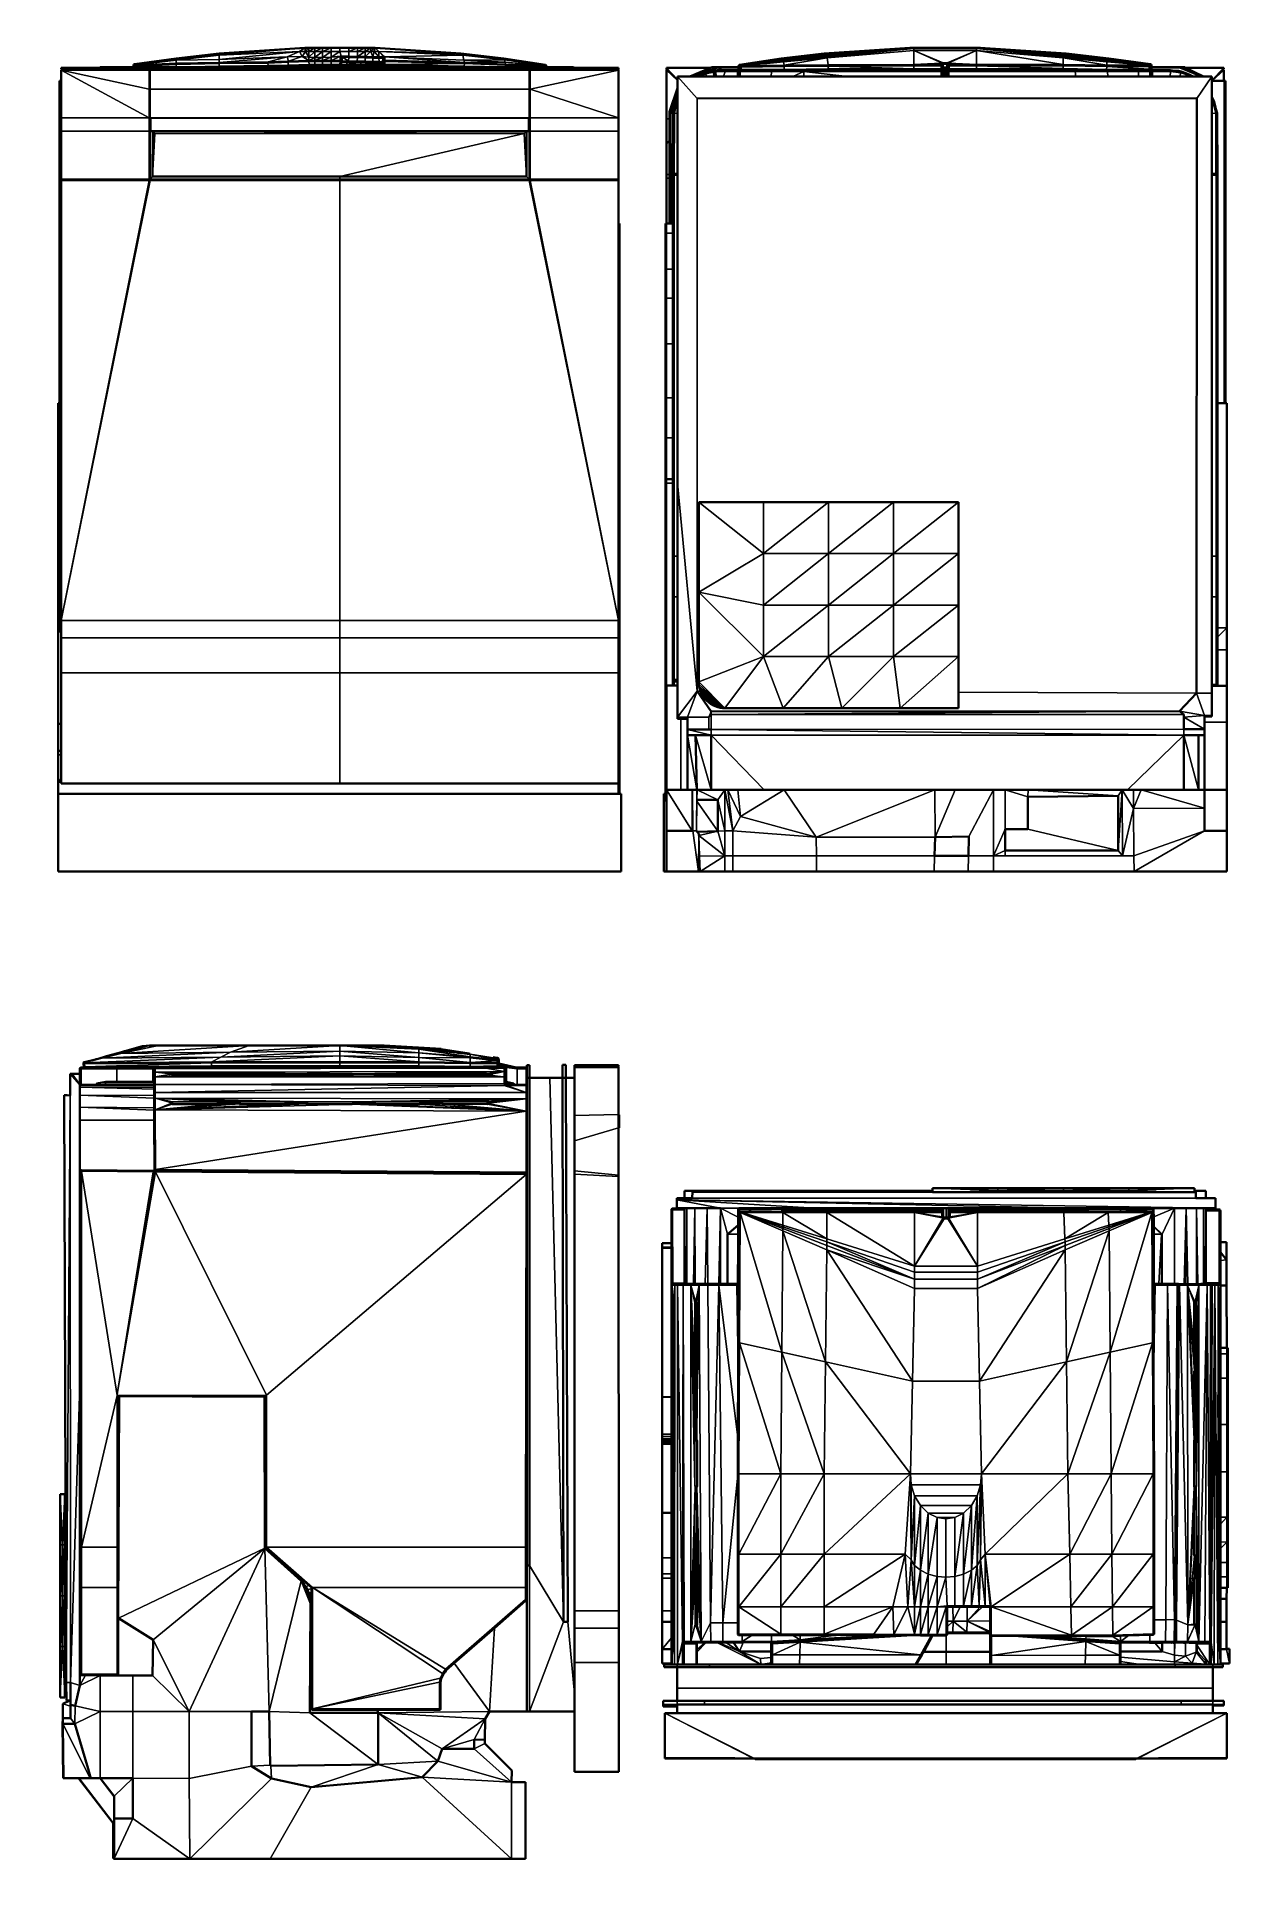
# Paper-space layout 'Layout1' of a CAD drawing. Header units: inches. Extents: x 0.7 to 10.3, y 1.5 to 16.
# The model-space entities are those that its viewports show. They can reach past a viewport. Long polylines and large blocks are cut down to what shows.
import ezdxf

# ---------------------------------------------------------------- set-up
doc = ezdxf.new("R2010")
doc.units = ezdxf.units.IN
doc.header["$MEASUREMENT"] = 0
doc.layers.add('Default', color=7, linetype='Continuous')
doc.layers.add('Viewports', color=7, linetype='Continuous', plot=False)
doc.layers.get('Viewports').off()

msp = doc.modelspace()

# ---------------------------------------------------------------- linework, layer by layer
at = {"layer": 'Default', "color": 49, "lineweight": 0, "true_color": 0x464646, "transparency": 33554687}
for p, q in [((7.66, 35.296), (11.264, 35.532)), ((11.264, 35.532), (7.66, 35.222)), ((17.906, 35.222), (14.377, 35.385)), ((14.377, 35.385), (17.83, 35.296)), ((68.031, 35.396), (68.125, 35.396)), ((68.94, 35.229), (68.031, 35.396)), ((68.125, 35.396), (69.011, 35.221)), ((4.1, 34.838), (5.858, 35.086)), ((5.858, 35.028), (4.1, 34.838)), ((4.1, 34.838), (5.858, 35.028)), ((5.858, 35.028), (4.1, 34.811)), ((4.1, 34.811), (4.1, 34.838)), ((5.858, 35.086), (7.66, 35.296)), ((7.66, 35.296), (5.858, 35.028)), ((5.858, 35.028), (7.66, 35.296)), ((7.66, 35.222), (5.858, 35.028)), ((5.858, 35.028), (7.66, 35.222)), ((7.66, 35.222), (5.858, 35.008)), ((5.858, 35.028), (5.858, 35.086)), ((5.858, 35.086), (5.858, 35.028)), ((5.858, 35.008), (5.858, 35.028)), ((7.66, 35.222), (7.66, 35.296)), ((7.66, 35.296), (7.66, 35.222)), ((17.83, 35.296), (19.633, 35.086)), ((17.906, 35.222), (17.83, 35.296)), ((17.83, 35.296), (17.906, 35.222)), ((19.67, 35.028), (17.906, 35.222)), ((17.906, 35.222), (19.633, 35.086)), ((19.633, 35.086), (17.906, 35.222)), ((19.633, 35.086), (19.67, 35.028)), ((19.67, 35.028), (19.633, 35.086)), ((19.633, 35.086), (21.39, 34.815)), ((21.39, 34.815), (19.67, 35.028)), ((52.956, 34.848), (53.415, 34.962)), ((53.454, 34.957), (52.956, 34.82)), ((52.956, 34.82), (52.956, 34.848)), ((53.415, 34.962), (53.909, 35.084)), ((53.535, 34.979), (53.454, 34.957)), ((53.544, 34.982), (53.535, 34.979)), ((53.909, 35.084), (53.544, 34.982)), ((69.396, 35.02), (67.204, 35.234)), ((67.204, 35.234), (69.396, 35.056)), ((69.011, 35.221), (68.94, 35.229)), ((69.396, 35.02), (69.396, 35.056)), ((69.396, 35.056), (70.533, 34.935)), ((69.396, 35.056), (69.396, 35.02)), ((70.534, 34.897), (69.396, 35.02)), ((70.533, 34.935), (70.534, 34.897)), ((70.573, 34.679), (70.574, 34.696)), ((70.841, 34.667), (70.573, 34.679)), ((70.574, 34.696), (70.575, 34.719)), ((70.574, 34.696), (70.771, 34.695)), ((70.771, 34.695), (70.574, 34.696)), ((70.575, 34.719), (70.771, 34.695)), ((70.771, 34.695), (70.841, 34.667)), ((46.33, 34.578), (46.333, 34.588)), ((46.804, 34.578), (46.33, 34.578)), ((46.333, 34.588), (46.804, 34.588)), ((46.804, 34.588), (46.804, 34.578)), ((52.423, 34.335), (52.763, 34.335)), ((52.763, 33.873), (52.423, 34.335)), ((52.763, 34.335), (52.764, 34.555)), ((52.763, 34.335), (52.763, 33.873)), ((52.763, 33.873), (52.763, 34.335)), ((52.767, 33.873), (52.763, 33.873)), ((52.764, 34.555), (52.767, 34.555)), ((52.767, 34.555), (52.767, 33.873)), ((90.707, 27.839), (90.707, 27.854)), ((90.707, 27.854), (94.299, 27.854)), ((94.299, 27.839), (90.707, 27.839)), ((94.299, 27.854), (94.299, 27.839))]:
    msp.add_line(p, q, dxfattribs=at).dxf.unprotected_set("ltscale", 0)
at = {"layer": 'Default', "color": 251, "lineweight": 0, "true_color": 0x494949, "transparency": 33554687}
for p, q in [((7.66, 35.222), (11.264, 35.532)), ((11.048, 35.375), (7.66, 35.222)), ((11.264, 35.532), (11.048, 35.375)), ((11.048, 35.375), (11.264, 35.532)), ((11.301, 35.385), (11.048, 35.375)), ((11.301, 35.385), (11.264, 35.532)), ((11.264, 35.532), (11.301, 35.532)), ((11.264, 35.532), (11.301, 35.385)), ((11.301, 35.532), (11.301, 35.385)), ((14.189, 35.532), (14.226, 35.532)), ((14.226, 35.532), (14.189, 35.385)), ((14.189, 35.385), (14.189, 35.532)), ((14.189, 35.385), (14.226, 35.532)), ((14.377, 35.385), (14.189, 35.385)), ((14.226, 35.532), (17.83, 35.296)), ((14.377, 35.385), (14.226, 35.532)), ((14.226, 35.532), (14.377, 35.385)), ((17.83, 35.296), (14.377, 35.385)), ((69.396, 35.056), (67.203, 35.387)), ((67.203, 35.387), (69.396, 35.174)), ((17.956, 35.018), (19.67, 35.028)), ((19.695, 34.932), (17.956, 35.018)), ((19.67, 35.028), (21.39, 34.782)), ((19.695, 34.932), (19.67, 35.028)), ((19.67, 35.028), (19.695, 34.932)), ((21.39, 34.782), (19.695, 34.932)), ((70.553, 34.99), (69.396, 35.178)), ((69.396, 35.178), (70.492, 35.023)), ((69.396, 35.056), (69.396, 35.174)), ((69.396, 35.174), (70.533, 34.935)), ((69.396, 35.174), (69.396, 35.056)), ((70.533, 34.935), (69.396, 35.174)), ((69.396, 35.174), (70.539, 34.957)), ((70.539, 34.957), (69.396, 35.174)), ((69.396, 35.174), (70.553, 34.99)), ((70.533, 34.935), (69.396, 35.056)), ((70.492, 35.023), (70.541, 35.016)), ((70.539, 34.957), (70.533, 34.935)), ((70.553, 34.99), (70.539, 34.957)), ((70.541, 35.016), (70.553, 34.99)), ((43.658, 34.562), (43.656, 34.578)), ((43.656, 34.578), (45.023, 34.578)), ((45.024, 34.562), (43.658, 34.562)), ((45.023, 34.578), (45.024, 34.562))]:
    msp.add_line(p, q, dxfattribs=at).dxf.unprotected_set("ltscale", 0)
at = {"layer": 'Default', "color": 7, "lineweight": 35, "ltscale": 5.332711, "transparency": 33554687}
for p, q in [((7.66, 35.296), (11.264, 35.532)), ((11.347, 35.536), (11.264, 35.532)), ((11.264, 35.532), (11.301, 35.532)), ((11.301, 35.532), (11.44, 35.532)), ((14.143, 35.536), (11.347, 35.536)), ((11.44, 35.532), (11.683, 35.532)), ((11.683, 35.532), (12.01, 35.532)), ((12.01, 35.532), (12.378, 35.532)), ((12.745, 35.532), (12.378, 35.532)), ((13.112, 35.532), (12.745, 35.532)), ((13.112, 35.532), (13.481, 35.532)), ((13.481, 35.532), (13.807, 35.532)), ((13.807, 35.532), (14.05, 35.532)), ((14.05, 35.532), (14.189, 35.532)), ((14.226, 35.532), (14.143, 35.536)), ((14.189, 35.532), (14.226, 35.532)), ((17.83, 35.296), (14.226, 35.532)), ((14.391, 35.37), (14.393, 35.37)), ((33.107, 35.296), (36.712, 35.532)), ((36.709, 35.529), (34.12, 35.322)), ((36.709, 35.529), (36.713, 35.529)), ((36.745, 35.532), (36.712, 35.532)), ((36.713, 35.529), (36.745, 35.532)), ((36.745, 35.532), (36.795, 35.536)), ((36.795, 35.536), (39.591, 35.536)), ((39.591, 35.536), (39.641, 35.532)), ((39.673, 35.532), (39.641, 35.532)), ((39.641, 35.532), (39.673, 35.529)), ((43.278, 35.296), (39.673, 35.532)), ((39.673, 35.529), (39.678, 35.529)), ((39.678, 35.529), (40.116, 35.494)), ((40.116, 35.494), (43.222, 35.245)), ((1.025, 34.696), (1.025, 34.645)), ((2.63, 34.696), (1.025, 34.696)), ((1.025, 34.645), (1.044, 34.623)), ((1.044, 34.623), (1.025, 34.593)), ((2.668, 34.715), (2.63, 34.696)), ((4.716, 34.696), (2.63, 34.696)), ((4.062, 34.715), (2.668, 34.715)), ((4.059, 34.761), (4.061, 34.764)), ((4.059, 34.761), (4.059, 34.755)), ((4.059, 34.747), (4.059, 34.755)), ((4.062, 34.715), (4.059, 34.747)), ((4.06, 34.794), (4.061, 34.798)), ((4.06, 34.789), (4.06, 34.794)), ((4.06, 34.794), (4.06, 34.789)), ((4.06, 34.789), (4.061, 34.781)), ((4.062, 34.811), (4.061, 34.806)), ((4.061, 34.806), (4.064, 34.81)), ((4.061, 34.798), (4.061, 34.806)), ((4.061, 34.781), (4.061, 34.778)), ((4.061, 34.778), (4.061, 34.764)), ((4.062, 34.811), (4.066, 34.819)), ((4.065, 34.715), (4.062, 34.715)), ((4.064, 34.81), (4.07, 34.822)), ((4.075, 34.715), (4.065, 34.715)), ((4.066, 34.819), (4.07, 34.827)), ((4.084, 34.839), (4.07, 34.827)), ((4.07, 34.827), (4.07, 34.822)), ((4.089, 34.715), (4.075, 34.715)), ((4.092, 34.842), (4.084, 34.839)), ((4.107, 34.715), (4.089, 34.715)), ((4.092, 34.842), (4.1, 34.844)), ((4.1, 34.844), (5.858, 35.086)), ((5.867, 34.715), (4.107, 34.715)), ((4.738, 34.696), (4.716, 34.696)), ((4.716, 34.593), (4.716, 34.623)), ((4.716, 34.623), (4.739, 34.623)), ((4.739, 34.623), (4.737, 34.593)), ((4.759, 34.696), (4.738, 34.696)), ((4.759, 34.623), (4.739, 34.623)), ((20.698, 34.696), (4.759, 34.696)), ((4.759, 34.593), (4.759, 34.623)), ((5.858, 35.086), (7.66, 35.296)), ((5.893, 34.715), (5.867, 34.715)), ((6.496, 34.715), (5.893, 34.715)), ((7.023, 34.715), (6.496, 34.715)), ((7.101, 34.715), (7.023, 34.715)), ((7.913, 34.715), (7.101, 34.715)), ((7.67, 34.724), (7.737, 34.725)), ((8.712, 34.736), (7.737, 34.725)), ((8.356, 34.715), (7.913, 34.715)), ((8.518, 34.715), (8.356, 34.715)), ((8.692, 34.715), (8.518, 34.715)), ((8.88, 34.715), (8.692, 34.715)), ((8.712, 34.736), (8.761, 34.737)), ((8.761, 34.737), (9.758, 34.749)), ((9.069, 34.715), (8.88, 34.715)), ((11.997, 34.715), (9.069, 34.715)), ((9.758, 34.749), (9.762, 34.749)), ((9.762, 34.749), (9.764, 34.749)), ((9.764, 34.749), (10.248, 34.758)), ((10.248, 34.758), (10.59, 34.766)), ((10.599, 34.765), (10.59, 34.766)), ((10.599, 34.765), (11.446, 34.794)), ((11.446, 34.794), (11.687, 34.794)), ((11.687, 34.794), (12.012, 34.793)), ((12.028, 34.715), (11.997, 34.715)), ((12.012, 34.793), (12.181, 34.793)), ((12.076, 34.715), (12.028, 34.715)), ((12.131, 34.715), (12.076, 34.715)), ((12.186, 34.715), (12.131, 34.715)), ((12.181, 34.793), (12.216, 34.793)), ((12.182, 34.775), (12.191, 34.78)), ((12.204, 34.765), (12.182, 34.775)), ((12.209, 34.715), (12.186, 34.715)), ((12.191, 34.78), (12.19, 34.786)), ((12.19, 34.786), (12.223, 34.784)), ((12.191, 34.78), (12.223, 34.774)), ((12.204, 34.765), (12.223, 34.774)), ((12.223, 34.715), (12.209, 34.715)), ((12.216, 34.793), (12.247, 34.793)), ((12.223, 34.784), (12.223, 34.774)), ((12.24, 34.715), (12.223, 34.715)), ((12.261, 34.715), (12.24, 34.715)), ((12.247, 34.793), (12.276, 34.793)), ((12.283, 34.715), (12.261, 34.715)), ((12.276, 34.793), (12.301, 34.793)), ((12.593, 34.715), (12.283, 34.715)), ((12.301, 34.793), (12.377, 34.793)), ((12.377, 34.793), (12.572, 34.793)), ((12.572, 34.793), (12.604, 34.793)), ((13.031, 34.715), (12.593, 34.715)), ((12.604, 34.793), (12.746, 34.792)), ((12.746, 34.792), (12.764, 34.797)), ((12.764, 34.797), (12.771, 34.802)), ((12.777, 34.807), (12.771, 34.802)), ((12.778, 34.807), (12.777, 34.807)), ((12.778, 34.807), (12.782, 34.812)), ((12.782, 34.812), (12.783, 34.814)), ((12.788, 34.822), (12.783, 34.814)), ((12.792, 34.839), (12.788, 34.822)), ((12.791, 34.978), (12.794, 35.054)), ((12.792, 34.97), (12.791, 34.978)), ((12.794, 34.962), (12.792, 34.97)), ((12.793, 34.913), (12.792, 34.84)), ((12.792, 34.84), (12.792, 34.839)), ((12.793, 34.913), (12.794, 34.943)), ((12.794, 35.112), (12.794, 35.128)), ((12.794, 35.054), (12.794, 35.112)), ((12.807, 34.962), (12.794, 34.955)), ((12.794, 34.961), (12.794, 34.962)), ((12.794, 34.955), (12.794, 34.961)), ((12.794, 34.946), (12.794, 34.955)), ((12.794, 34.943), (12.805, 34.95)), ((12.794, 34.943), (12.794, 34.946)), ((12.805, 34.954), (12.807, 34.962)), ((12.805, 34.95), (12.805, 34.954)), ((12.814, 34.943), (12.901, 34.943)), ((12.901, 34.943), (13.029, 34.944)), ((13.029, 34.944), (13.11, 34.944)), ((13.625, 34.715), (13.031, 34.715)), ((13.11, 34.944), (13.475, 34.937)), ((13.475, 34.937), (13.603, 34.935)), ((13.603, 34.935), (13.641, 34.934)), ((14.545, 34.715), (13.625, 34.715)), ((13.641, 34.934), (13.797, 34.931)), ((13.797, 34.931), (14.116, 34.921)), ((14.116, 34.921), (14.117, 34.922)), ((14.117, 34.922), (14.391, 34.921)), ((14.392, 34.922), (14.391, 34.921)), ((14.392, 34.922), (14.535, 34.909)), ((14.535, 34.909), (14.565, 34.907)), ((14.565, 34.715), (14.545, 34.715)), ((14.565, 34.907), (14.567, 34.907)), ((14.581, 34.715), (14.565, 34.715)), ((14.567, 34.907), (14.573, 34.906)), ((14.571, 34.783), (14.597, 34.784)), ((14.571, 34.772), (14.571, 34.783)), ((14.595, 34.774), (14.571, 34.772)), ((14.573, 34.906), (14.579, 34.906)), ((14.579, 34.906), (14.58, 34.905)), ((14.58, 34.905), (14.585, 34.904)), ((14.592, 34.715), (14.581, 34.715)), ((14.584, 34.891), (14.582, 34.844)), ((14.584, 34.836), (14.582, 34.844)), ((14.585, 34.904), (14.584, 34.891)), ((14.584, 34.836), (14.586, 34.827)), ((14.586, 34.94), (14.585, 34.925)), ((14.585, 34.925), (14.585, 34.912)), ((14.585, 34.912), (14.585, 34.909)), ((14.585, 34.909), (14.585, 34.904)), ((14.586, 34.94), (14.587, 34.959)), ((14.588, 34.822), (14.586, 34.827)), ((14.587, 34.966), (14.588, 35.013)), ((14.587, 34.959), (14.587, 34.966)), ((14.588, 35.035), (14.589, 35.041)), ((14.588, 35.035), (14.588, 35.03)), ((14.588, 35.03), (14.588, 35.013)), ((14.588, 34.822), (14.595, 34.812)), ((14.59, 35.099), (14.589, 35.041)), ((14.595, 34.715), (14.592, 34.715)), ((14.595, 34.812), (14.596, 34.812)), ((14.607, 34.765), (14.595, 34.774)), ((14.595, 34.723), (14.595, 34.715)), ((14.599, 34.715), (14.595, 34.715)), ((14.602, 34.807), (14.596, 34.812)), ((14.597, 34.784), (14.596, 34.774)), ((14.596, 34.774), (14.621, 34.78)), ((14.597, 34.784), (14.623, 34.786)), ((14.61, 34.715), (14.599, 34.715)), ((14.602, 34.807), (14.609, 34.802)), ((14.625, 34.775), (14.607, 34.765)), ((14.626, 34.798), (14.609, 34.802)), ((14.627, 34.715), (14.61, 34.715)), ((14.623, 34.786), (14.621, 34.78)), ((14.621, 34.78), (14.625, 34.775)), ((14.626, 34.798), (15.205, 34.786)), ((14.645, 34.715), (14.627, 34.715)), ((17.114, 34.715), (14.645, 34.715)), ((15.205, 34.786), (17.97, 34.725)), ((17.272, 34.715), (17.114, 34.715)), ((17.415, 34.715), (17.272, 34.715)), ((17.539, 34.715), (17.415, 34.715)), ((17.651, 34.715), (17.539, 34.715)), ((18.535, 34.715), (17.651, 34.715)), ((19.633, 35.086), (17.83, 35.296)), ((17.97, 34.725), (18.535, 34.715)), ((18.666, 34.715), (18.535, 34.715)), ((19.211, 34.715), (18.666, 34.715)), ((19.697, 34.715), (19.211, 34.715)), ((19.633, 35.086), (21.39, 34.815)), ((19.814, 34.715), (19.697, 34.715)), ((20.106, 34.715), (19.814, 34.715)), ((21.173, 34.715), (20.106, 34.715)), ((20.719, 34.696), (20.698, 34.696)), ((20.698, 34.623), (20.698, 34.593)), ((20.718, 34.623), (20.698, 34.623)), ((20.718, 34.623), (20.741, 34.623)), ((20.72, 34.593), (20.718, 34.623)), ((20.741, 34.696), (20.719, 34.696)), ((22.606, 34.696), (20.741, 34.696)), ((20.741, 34.623), (20.741, 34.593)), ((21.387, 34.715), (21.173, 34.715)), ((21.404, 34.715), (21.387, 34.715)), ((21.39, 34.815), (21.406, 34.809)), ((21.418, 34.717), (21.404, 34.715)), ((21.406, 34.809), (21.42, 34.797)), ((21.426, 34.715), (21.418, 34.717)), ((21.424, 34.788), (21.42, 34.797)), ((21.424, 34.788), (21.428, 34.78)), ((21.429, 34.715), (21.426, 34.715)), ((21.429, 34.763), (21.428, 34.78)), ((21.428, 34.758), (21.429, 34.763)), ((21.428, 34.758), (21.428, 34.748)), ((21.428, 34.748), (21.429, 34.735)), ((21.429, 34.731), (21.429, 34.735)), ((21.429, 34.726), (21.429, 34.731)), ((21.429, 34.718), (21.429, 34.726)), ((21.43, 34.718), (21.429, 34.718)), ((21.43, 34.715), (21.429, 34.715)), ((21.43, 34.715), (21.43, 34.718)), ((22.561, 34.715), (21.43, 34.715)), ((22.606, 34.696), (22.561, 34.715)), ((24.465, 34.696), (22.606, 34.696)), ((24.446, 34.623), (24.465, 34.645)), ((24.465, 34.593), (24.446, 34.623)), ((24.465, 34.645), (24.465, 34.696)), ((28.332, 34.696), (26.473, 34.696)), ((26.473, 34.645), (26.473, 34.696)), ((26.491, 34.623), (26.473, 34.645)), ((26.473, 34.593), (26.491, 34.623)), ((28.332, 34.696), (27.46, 34.324)), ((28.633, 34.7), (27.552, 34.324)), ((28.376, 34.715), (28.332, 34.696)), ((28.376, 34.715), (29.508, 34.715)), ((29.508, 34.7), (28.633, 34.7)), ((29.503, 34.595), (29.466, 34.594)), ((29.503, 34.595), (29.536, 34.596)), ((29.508, 34.718), (29.509, 34.731)), ((29.508, 34.715), (29.508, 34.718)), ((29.508, 34.715), (29.508, 34.701)), ((29.508, 34.7), (29.508, 34.701)), ((29.51, 34.67), (29.508, 34.7)), ((29.509, 34.763), (29.51, 34.78)), ((29.509, 34.731), (29.509, 34.763)), ((29.514, 34.788), (29.51, 34.78)), ((29.514, 34.64), (29.51, 34.67)), ((29.514, 34.788), (29.518, 34.797)), ((29.514, 34.64), (29.518, 34.623)), ((29.525, 34.803), (29.518, 34.797)), ((29.518, 34.623), (29.53, 34.609)), ((29.525, 34.803), (29.531, 34.809)), ((29.53, 34.609), (29.531, 34.609)), ((29.539, 34.812), (29.531, 34.809)), ((29.531, 34.609), (29.538, 34.605)), ((29.536, 34.596), (29.559, 34.597)), ((29.538, 34.605), (29.545, 34.6)), ((29.539, 34.812), (29.547, 34.815)), ((29.545, 34.6), (29.547, 34.601)), ((29.545, 34.6), (29.548, 34.601)), ((31.305, 35.086), (29.547, 34.815)), ((29.547, 34.601), (29.548, 34.601)), ((29.548, 34.601), (29.554, 34.599)), ((29.554, 34.653), (29.549, 34.67)), ((29.556, 34.651), (29.554, 34.653)), ((29.554, 34.638), (29.561, 34.637)), ((29.554, 34.599), (29.559, 34.597)), ((29.559, 34.641), (29.556, 34.651)), ((29.561, 34.637), (29.559, 34.641)), ((29.559, 34.597), (29.563, 34.598)), ((29.563, 34.634), (29.561, 34.637)), ((29.563, 34.633), (29.563, 34.634)), ((29.566, 34.626), (29.563, 34.633)), ((29.563, 34.598), (29.565, 34.599)), ((29.563, 34.597), (29.566, 34.598)), ((29.563, 34.598), (29.566, 34.598)), ((29.568, 34.598), (29.565, 34.599)), ((29.568, 34.622), (29.566, 34.626)), ((29.568, 34.598), (29.566, 34.598)), ((29.568, 34.622), (29.568, 34.618)), ((29.568, 34.618), (29.575, 34.617)), ((29.568, 34.618), (29.57, 34.615)), ((29.573, 34.597), (29.568, 34.598)), ((29.57, 34.615), (29.579, 34.606)), ((29.575, 34.597), (29.573, 34.597)), ((29.58, 34.617), (29.575, 34.617)), ((29.577, 34.599), (29.575, 34.597)), ((29.58, 34.599), (29.577, 34.599)), ((29.579, 34.606), (29.58, 34.604)), ((29.587, 34.619), (29.58, 34.617)), ((29.58, 34.617), (29.597, 34.595)), ((29.58, 34.604), (29.584, 34.6)), ((29.584, 34.6), (29.58, 34.599)), ((29.584, 34.6), (29.587, 34.6)), ((29.597, 34.621), (29.587, 34.619)), ((29.597, 34.595), (29.587, 34.6)), ((29.604, 34.723), (29.594, 34.735)), ((29.594, 34.735), (29.595, 34.723)), ((29.595, 34.723), (29.595, 34.706)), ((29.595, 34.706), (29.596, 34.644)), ((29.596, 34.644), (29.596, 34.641)), ((29.61, 34.643), (29.596, 34.641)), ((29.596, 34.641), (29.596, 34.631)), ((29.596, 34.631), (29.598, 34.63)), ((29.596, 34.631), (29.597, 34.621)), ((29.601, 34.624), (29.597, 34.621)), ((29.597, 34.621), (29.602, 34.621)), ((29.597, 34.595), (29.605, 34.612)), ((29.61, 34.632), (29.601, 34.624)), ((29.602, 34.621), (29.61, 34.621)), ((29.621, 34.77), (29.604, 34.768)), ((29.604, 34.768), (29.611, 34.754)), ((29.607, 34.72), (29.604, 34.723)), ((29.605, 34.612), (29.61, 34.621)), ((29.607, 34.706), (29.607, 34.72)), ((29.61, 34.645), (29.607, 34.706)), ((29.61, 34.643), (29.61, 34.645)), ((29.61, 34.632), (29.61, 34.643)), ((29.611, 34.754), (29.613, 34.75)), ((29.612, 34.593), (29.632, 34.609)), ((29.612, 34.593), (29.641, 34.595)), ((29.613, 34.75), (29.618, 34.741)), ((29.618, 34.741), (29.628, 34.751)), ((29.625, 34.772), (29.621, 34.77)), ((29.656, 34.776), (29.625, 34.772)), ((29.626, 34.771), (29.625, 34.772)), ((29.631, 34.755), (29.626, 34.771)), ((29.628, 34.751), (29.631, 34.755)), ((29.632, 34.609), (29.641, 34.596)), ((29.646, 34.596), (29.641, 34.595)), ((29.641, 34.596), (29.641, 34.595)), ((29.646, 34.596), (29.718, 34.602)), ((29.696, 34.78), (29.656, 34.776)), ((29.67, 34.603), (29.699, 34.602)), ((29.698, 34.78), (29.696, 34.78)), ((29.709, 34.782), (29.698, 34.78)), ((29.699, 34.602), (29.718, 34.602)), ((29.709, 34.782), (29.811, 34.795)), ((29.718, 34.602), (30.908, 34.598)), ((30.908, 34.598), (31.422, 34.597)), ((31.305, 35.086), (33.107, 35.296)), ((31.928, 34.601), (31.422, 34.597)), ((32.495, 34.605), (31.928, 34.601)), ((32.495, 34.605), (32.505, 34.605)), ((32.635, 34.606), (32.613, 34.606)), ((32.707, 34.607), (33.266, 34.611)), ((34.107, 35.322), (33.163, 35.245)), ((33.271, 34.611), (33.266, 34.611)), ((33.284, 34.611), (33.283, 34.611)), ((33.284, 34.611), (33.288, 34.611)), ((35.218, 34.618), (33.288, 34.611)), ((34.107, 35.322), (34.12, 35.322)), ((35.218, 34.618), (35.22, 34.618)), ((36.877, 34.624), (35.22, 34.618)), ((36.877, 34.624), (38.023, 34.624)), ((38.031, 34.626), (38.023, 34.624)), ((38.04, 34.628), (38.031, 34.626)), ((38.04, 34.628), (38.046, 34.631)), ((38.05, 34.633), (38.046, 34.631)), ((38.053, 34.635), (38.05, 34.633)), ((38.057, 34.642), (38.06, 34.645)), ((38.06, 34.645), (38.062, 34.648)), ((38.062, 34.648), (38.063, 34.651)), ((38.063, 34.651), (38.064, 34.652)), ((38.065, 34.655), (38.064, 34.652)), ((38.068, 34.669), (38.065, 34.655)), ((38.068, 34.785), (38.068, 34.828)), ((38.068, 34.707), (38.068, 34.785)), ((38.068, 34.693), (38.068, 34.707)), ((38.068, 34.693), (38.068, 34.687)), ((38.068, 34.674), (38.068, 34.687)), ((38.068, 34.669), (38.068, 34.674)), ((38.081, 34.541), (38.081, 34.607)), ((38.307, 34.61), (38.307, 34.541)), ((38.318, 34.828), (38.318, 34.785)), ((38.318, 34.785), (38.318, 34.707)), ((38.318, 34.707), (38.318, 34.693)), ((38.318, 34.693), (38.318, 34.688)), ((38.318, 34.688), (38.318, 34.678)), ((38.318, 34.678), (38.318, 34.671)), ((38.318, 34.671), (38.318, 34.669)), ((38.32, 34.656), (38.318, 34.669)), ((38.321, 34.652), (38.32, 34.656)), ((38.323, 34.651), (38.321, 34.652)), ((38.323, 34.649), (38.323, 34.651)), ((38.323, 34.649), (38.325, 34.648)), ((38.326, 34.645), (38.325, 34.648)), ((38.329, 34.642), (38.326, 34.645)), ((38.333, 34.635), (38.338, 34.632)), ((38.338, 34.632), (38.339, 34.631)), ((38.339, 34.631), (38.346, 34.628)), ((38.357, 34.625), (38.346, 34.628)), ((38.363, 34.624), (38.357, 34.625)), ((39.508, 34.624), (38.363, 34.624)), ((43.156, 34.631), (39.508, 34.624)), ((43.156, 34.631), (43.182, 34.63)), ((43.182, 34.63), (43.228, 34.629)), ((43.228, 34.629), (43.281, 34.628)), ((45.08, 35.086), (43.278, 35.296)), ((43.281, 34.628), (43.323, 34.627)), ((43.353, 34.627), (43.323, 34.627)), ((43.353, 34.627), (43.366, 34.626)), ((43.366, 34.626), (44.033, 34.613)), ((44.033, 34.613), (44.987, 34.593)), ((46.185, 34.597), (45.035, 34.591)), ((46.838, 34.844), (45.08, 35.086)), ((46.55, 34.598), (46.185, 34.597)), ((46.679, 34.598), (46.55, 34.598)), ((46.679, 34.598), (46.694, 34.599)), ((46.694, 34.599), (46.696, 34.598)), ((46.696, 34.598), (46.714, 34.599)), ((46.743, 34.594), (46.696, 34.598)), ((46.726, 34.804), (46.721, 34.799)), ((46.721, 34.799), (46.724, 34.798)), ((46.724, 34.798), (46.753, 34.785)), ((46.739, 34.805), (46.726, 34.804)), ((46.743, 34.803), (46.739, 34.805)), ((46.743, 34.803), (46.761, 34.801)), ((46.761, 34.802), (46.743, 34.803)), ((46.743, 34.594), (46.745, 34.595)), ((46.746, 34.597), (46.745, 34.595)), ((46.745, 34.595), (46.762, 34.593)), ((46.753, 34.606), (46.746, 34.597)), ((46.746, 34.597), (46.746, 34.597)), ((46.753, 34.785), (46.76, 34.782)), ((46.768, 34.595), (46.753, 34.606)), ((46.76, 34.785), (46.761, 34.796)), ((46.76, 34.782), (46.76, 34.785)), ((46.761, 34.802), (46.781, 34.799)), ((46.761, 34.801), (46.761, 34.802)), ((46.761, 34.796), (46.761, 34.801)), ((46.771, 34.592), (46.768, 34.595)), ((46.783, 34.62), (46.774, 34.619)), ((46.774, 34.619), (46.78, 34.61)), ((46.78, 34.61), (46.788, 34.593)), ((46.789, 34.62), (46.783, 34.62)), ((46.788, 34.593), (46.801, 34.6)), ((46.798, 34.617), (46.789, 34.62)), ((46.805, 34.615), (46.789, 34.593)), ((46.793, 34.768), (46.795, 34.783)), ((46.793, 34.759), (46.793, 34.768)), ((46.793, 34.759), (46.809, 34.764)), ((46.795, 34.783), (46.796, 34.794)), ((46.81, 34.783), (46.796, 34.794)), ((46.805, 34.615), (46.798, 34.617)), ((46.801, 34.6), (46.804, 34.601)), ((46.804, 34.601), (46.805, 34.602)), ((46.805, 34.602), (46.817, 34.617)), ((46.81, 34.616), (46.805, 34.615)), ((46.805, 34.602), (46.821, 34.601)), ((46.819, 34.599), (46.805, 34.602)), ((46.809, 34.764), (46.811, 34.782)), ((46.809, 34.764), (46.82, 34.759)), ((46.811, 34.782), (46.81, 34.783)), ((46.817, 34.617), (46.81, 34.616)), ((46.819, 34.767), (46.811, 34.782)), ((46.819, 34.599), (46.815, 34.59)), ((46.819, 34.624), (46.817, 34.62)), ((46.817, 34.62), (46.818, 34.619)), ((46.817, 34.617), (46.818, 34.619)), ((46.821, 34.765), (46.819, 34.767)), ((46.819, 34.624), (46.822, 34.629)), ((46.821, 34.601), (46.819, 34.599)), ((46.82, 34.759), (46.821, 34.765)), ((46.824, 34.635), (46.821, 34.631)), ((46.822, 34.629), (46.821, 34.631)), ((46.827, 34.6), (46.821, 34.601)), ((46.826, 34.641), (46.824, 34.635)), ((46.831, 34.636), (46.824, 34.635)), ((46.829, 34.651), (46.826, 34.641)), ((46.827, 34.6), (46.829, 34.601)), ((46.829, 34.651), (46.831, 34.654)), ((46.829, 34.601), (46.837, 34.602)), ((46.829, 34.601), (46.849, 34.598)), ((46.831, 34.654), (46.836, 34.67)), ((46.837, 34.602), (46.845, 34.606)), ((46.838, 34.844), (46.854, 34.839)), ((46.845, 34.606), (46.853, 34.61)), ((46.849, 34.598), (46.85, 34.598)), ((46.85, 34.598), (46.883, 34.596)), ((46.853, 34.61), (46.859, 34.617)), ((46.854, 34.839), (46.861, 34.833)), ((46.86, 34.661), (46.859, 34.657)), ((46.859, 34.657), (46.861, 34.652)), ((46.859, 34.617), (46.865, 34.624)), ((46.864, 34.673), (46.86, 34.661)), ((46.868, 34.827), (46.861, 34.833)), ((46.861, 34.652), (46.863, 34.661)), ((46.863, 34.661), (46.865, 34.668)), ((46.864, 34.673), (46.872, 34.747)), ((46.865, 34.668), (46.864, 34.673)), ((46.872, 34.747), (46.865, 34.668)), ((46.865, 34.624), (46.867, 34.632)), ((46.869, 34.64), (46.867, 34.632)), ((46.872, 34.819), (46.868, 34.827)), ((46.869, 34.642), (46.87, 34.648)), ((46.869, 34.64), (46.869, 34.642)), ((46.87, 34.656), (46.872, 34.66)), ((46.87, 34.648), (46.87, 34.656)), ((46.876, 34.811), (46.872, 34.819)), ((46.874, 34.755), (46.872, 34.747)), ((46.872, 34.66), (46.875, 34.7)), ((46.876, 34.767), (46.874, 34.764)), ((46.874, 34.764), (46.874, 34.762)), ((46.874, 34.755), (46.874, 34.762)), ((46.877, 34.778), (46.875, 34.769)), ((46.876, 34.767), (46.875, 34.769)), ((46.875, 34.7), (46.876, 34.715)), ((46.875, 34.7), (48.059, 34.7)), ((46.877, 34.798), (46.876, 34.811)), ((46.877, 34.789), (46.876, 34.78)), ((46.878, 34.789), (46.876, 34.78)), ((46.876, 34.78), (46.877, 34.789)), ((46.876, 34.78), (46.877, 34.778)), ((46.876, 34.715), (46.879, 34.747)), ((46.876, 34.715), (48.27, 34.715)), ((46.877, 34.794), (46.877, 34.798)), ((46.877, 34.794), (46.878, 34.789)), ((46.877, 34.789), (46.877, 34.794)), ((46.877, 34.778), (46.879, 34.761)), ((46.878, 34.753), (46.879, 34.755)), ((46.878, 34.753), (46.879, 34.747)), ((46.879, 34.761), (46.879, 34.755)), ((46.92, 34.594), (46.883, 34.596)), ((46.92, 34.594), (47.101, 34.595)), ((47.498, 34.593), (47.101, 34.595)), ((48.059, 34.7), (48.98, 34.324)), ((48.308, 34.696), (48.27, 34.715)), ((49.913, 34.696), (48.308, 34.696)), ((49.057, 34.324), (48.308, 34.696)), ((49.913, 34.645), (49.894, 34.623)), ((49.894, 34.623), (49.913, 34.593)), ((49.913, 34.696), (49.913, 34.645)), ((0.949, 20.593), (0.949, 34.15)), ((1.025, 34.15), (0.949, 34.15)), ((1.025, 34.593), (1.025, 34.15)), ((1.025, 32.593), (1.025, 34.15)), ((4.716, 34.593), (4.737, 34.593)), ((4.737, 34.593), (4.759, 34.593)), ((20.698, 34.593), (20.72, 34.593)), ((20.72, 34.593), (20.741, 34.593)), ((24.465, 32.593), (24.465, 34.593)), ((26.473, 32.555), (26.473, 34.593)), ((26.946, 33.838), (26.6, 32.837)), ((26.946, 34.324), (26.946, 34.205)), ((27.46, 34.324), (26.946, 34.324)), ((26.946, 34.205), (26.946, 34.182)), ((26.946, 34.182), (26.946, 34.162)), ((26.946, 34.162), (26.946, 33.838)), ((26.946, 33.838), (26.946, 33.784)), ((27.552, 34.324), (27.46, 34.324)), ((27.799, 34.324), (27.552, 34.324)), ((27.799, 34.324), (27.801, 34.324)), ((27.801, 34.324), (27.805, 34.326)), ((27.804, 34.324), (27.801, 34.324)), ((27.804, 34.324), (27.805, 34.324)), ((27.805, 34.326), (27.807, 34.327)), ((27.805, 34.324), (27.807, 34.325)), ((27.807, 34.324), (27.805, 34.324)), ((27.807, 34.327), (27.809, 34.328)), ((27.807, 34.325), (27.809, 34.326)), ((27.807, 34.324), (27.808, 34.325)), ((27.807, 34.325), (27.807, 34.324)), ((27.808, 34.325), (27.81, 34.326)), ((27.809, 34.328), (27.811, 34.33)), ((27.809, 34.326), (27.811, 34.327)), ((27.81, 34.326), (27.812, 34.327)), ((27.811, 34.33), (27.812, 34.33)), ((27.811, 34.327), (27.813, 34.328)), ((27.812, 34.33), (27.816, 34.332)), ((27.813, 34.328), (27.812, 34.327)), ((27.814, 34.324), (27.812, 34.327)), ((27.813, 34.328), (27.815, 34.329)), ((27.838, 34.324), (27.814, 34.324)), ((27.815, 34.329), (27.816, 34.33)), ((27.816, 34.332), (27.819, 34.333)), ((27.816, 34.33), (27.818, 34.33)), ((27.818, 34.33), (27.82, 34.331)), ((27.819, 34.333), (27.822, 34.335)), ((27.82, 34.331), (27.821, 34.332)), ((27.821, 34.332), (27.823, 34.333)), ((27.822, 34.335), (27.825, 34.336)), ((27.823, 34.333), (27.824, 34.333)), ((27.824, 34.333), (27.827, 34.335)), ((27.824, 34.333), (27.826, 34.334)), ((27.825, 34.336), (27.827, 34.337)), ((27.826, 34.334), (27.827, 34.335)), ((27.827, 34.337), (27.829, 34.338)), ((27.827, 34.335), (27.829, 34.336)), ((27.829, 34.338), (27.831, 34.339)), ((27.831, 34.337), (27.829, 34.338)), ((27.829, 34.336), (27.831, 34.337)), ((27.831, 34.339), (27.834, 34.339)), ((27.831, 34.337), (27.832, 34.338)), ((27.835, 34.34), (27.832, 34.34)), ((27.832, 34.338), (27.834, 34.339)), ((27.834, 34.341), (27.949, 34.401)), ((27.835, 34.34), (27.834, 34.341)), ((27.834, 34.339), (27.835, 34.34)), ((27.949, 34.401), (27.835, 34.34)), ((27.874, 34.324), (27.838, 34.324)), ((27.912, 34.324), (27.874, 34.324)), ((28.156, 34.324), (27.912, 34.324)), ((27.949, 34.401), (27.958, 34.404)), ((27.958, 34.404), (27.973, 34.412)), ((27.973, 34.412), (28, 34.427)), ((28, 34.427), (28.015, 34.433)), ((28.015, 34.433), (28.021, 34.437)), ((28.021, 34.437), (28.028, 34.441)), ((28.028, 34.441), (28.054, 34.453)), ((28.056, 34.455), (28.054, 34.453)), ((28.064, 34.459), (28.056, 34.455)), ((28.064, 34.459), (28.066, 34.46)), ((28.066, 34.46), (28.069, 34.462)), ((28.08, 34.468), (28.069, 34.462)), ((28.08, 34.468), (28.098, 34.477)), ((28.098, 34.477), (28.099, 34.478)), ((28.099, 34.478), (28.102, 34.48)), ((28.102, 34.48), (28.104, 34.481)), ((28.104, 34.481), (28.105, 34.481)), ((28.105, 34.481), (28.109, 34.483)), ((28.111, 34.484), (28.109, 34.483)), ((28.113, 34.484), (28.111, 34.484)), ((28.114, 34.486), (28.113, 34.484)), ((28.114, 34.486), (28.118, 34.487)), ((28.456, 34.563), (28.118, 34.487)), ((28.465, 34.324), (28.156, 34.324)), ((28.456, 34.563), (28.481, 34.567)), ((28.49, 34.324), (28.465, 34.324)), ((28.481, 34.567), (28.505, 34.571)), ((28.515, 34.324), (28.49, 34.324)), ((28.505, 34.571), (28.53, 34.573)), ((28.54, 34.324), (28.515, 34.324)), ((28.542, 34.574), (28.53, 34.573)), ((28.565, 34.324), (28.54, 34.324)), ((28.554, 34.577), (28.542, 34.574)), ((28.555, 34.575), (28.542, 34.574)), ((28.559, 34.577), (28.554, 34.577)), ((28.566, 34.575), (28.555, 34.575)), ((28.569, 34.58), (28.559, 34.577)), ((28.881, 34.324), (28.565, 34.324)), ((28.573, 34.576), (28.566, 34.575)), ((28.572, 34.58), (28.569, 34.58)), ((28.572, 34.58), (28.58, 34.582)), ((28.599, 34.581), (28.573, 34.576)), ((28.601, 34.577), (28.573, 34.576)), ((28.58, 34.582), (28.588, 34.583)), ((28.588, 34.583), (28.591, 34.584)), ((28.597, 34.585), (28.591, 34.584)), ((28.621, 34.588), (28.597, 34.585)), ((28.622, 34.585), (28.599, 34.581)), ((28.623, 34.578), (28.601, 34.577)), ((28.639, 34.589), (28.621, 34.588)), ((28.645, 34.586), (28.622, 34.585)), ((28.645, 34.579), (28.623, 34.578)), ((28.646, 34.59), (28.639, 34.589)), ((28.645, 34.586), (28.664, 34.59)), ((28.673, 34.58), (28.645, 34.579)), ((28.646, 34.59), (28.664, 34.59)), ((28.664, 34.59), (28.671, 34.591)), ((28.755, 34.591), (28.671, 34.591)), ((28.823, 34.587), (28.673, 34.58)), ((28.819, 34.592), (28.755, 34.591)), ((28.82, 34.591), (28.819, 34.592)), ((28.899, 34.591), (28.82, 34.591)), ((28.899, 34.591), (28.823, 34.587)), ((29.466, 34.324), (28.881, 34.324)), ((28.899, 34.591), (28.952, 34.594)), ((29.466, 34.594), (28.952, 34.594)), ((29.484, 34.324), (29.466, 34.324)), ((29.501, 34.324), (29.484, 34.324)), ((29.513, 34.324), (29.501, 34.324)), ((29.516, 34.324), (29.513, 34.324)), ((29.523, 34.324), (29.516, 34.324)), ((29.529, 34.324), (29.523, 34.324)), ((29.531, 34.324), (29.529, 34.324)), ((29.535, 34.324), (29.531, 34.324)), ((29.546, 34.324), (29.535, 34.324)), ((29.562, 34.324), (29.546, 34.324)), ((29.581, 34.324), (29.562, 34.324)), ((29.581, 34.592), (29.579, 34.593)), ((29.612, 34.593), (29.581, 34.592)), ((30.873, 34.324), (29.581, 34.324)), ((29.597, 34.595), (29.612, 34.593)), ((29.813, 34.593), (29.612, 34.593)), ((30.906, 34.591), (29.813, 34.593)), ((31.796, 34.324), (30.873, 34.324)), ((30.908, 34.591), (30.906, 34.591)), ((32.041, 34.591), (30.908, 34.591)), ((32.25, 34.324), (31.796, 34.324)), ((32.256, 34.591), (32.041, 34.591)), ((34.096, 34.324), (32.25, 34.324)), ((32.256, 34.591), (32.408, 34.591)), ((32.471, 34.591), (32.408, 34.591)), ((33.432, 34.591), (32.471, 34.591)), ((38.031, 34.591), (33.432, 34.591)), ((38.031, 34.324), (34.096, 34.324)), ((38.05, 34.587), (38.031, 34.591)), ((38.05, 34.324), (38.031, 34.324)), ((38.05, 34.587), (38.058, 34.582)), ((38.067, 34.324), (38.05, 34.324)), ((38.058, 34.582), (38.067, 34.577)), ((38.067, 34.577), (38.077, 34.56)), ((38.077, 34.324), (38.067, 34.324)), ((38.077, 34.56), (38.081, 34.541)), ((38.081, 34.324), (38.077, 34.324)), ((38.081, 34.324), (38.081, 34.541)), ((38.084, 34.324), (38.081, 34.324)), ((38.091, 34.324), (38.084, 34.324)), ((38.102, 34.324), (38.091, 34.324)), ((38.116, 34.324), (38.102, 34.324)), ((38.131, 34.324), (38.116, 34.324)), ((38.18, 34.324), (38.131, 34.324)), ((38.257, 34.324), (38.18, 34.324)), ((38.272, 34.324), (38.257, 34.324)), ((38.286, 34.324), (38.272, 34.324)), ((38.297, 34.324), (38.286, 34.324)), ((38.304, 34.324), (38.297, 34.324)), ((38.307, 34.324), (38.304, 34.324)), ((38.311, 34.56), (38.307, 34.541)), ((38.307, 34.324), (38.307, 34.541)), ((38.311, 34.324), (38.307, 34.324)), ((38.311, 34.56), (38.322, 34.577)), ((38.322, 34.324), (38.311, 34.324)), ((38.322, 34.577), (38.33, 34.582)), ((38.338, 34.324), (38.322, 34.324)), ((38.33, 34.582), (38.338, 34.587)), ((38.338, 34.587), (38.347, 34.589)), ((38.357, 34.324), (38.338, 34.324)), ((38.357, 34.591), (38.347, 34.589)), ((43.513, 34.591), (38.357, 34.591)), ((43.692, 34.324), (38.357, 34.324)), ((43.549, 34.591), (43.513, 34.591)), ((43.56, 34.591), (43.549, 34.591)), ((43.656, 34.591), (43.56, 34.591)), ((43.837, 34.591), (43.656, 34.591)), ((45.042, 34.324), (43.692, 34.324)), ((44.987, 34.593), (43.837, 34.591)), ((45.023, 34.591), (44.987, 34.593)), ((45.035, 34.591), (45.023, 34.591)), ((46.236, 34.591), (45.035, 34.591)), ((46.328, 34.324), (45.042, 34.324)), ((46.336, 34.591), (46.236, 34.591)), ((46.804, 34.324), (46.328, 34.324)), ((46.505, 34.591), (46.336, 34.591)), ((46.743, 34.594), (46.505, 34.591)), ((46.762, 34.593), (46.764, 34.592)), ((46.771, 34.592), (46.764, 34.592)), ((46.771, 34.592), (46.781, 34.592)), ((46.781, 34.592), (46.788, 34.593)), ((46.801, 34.591), (46.788, 34.593)), ((46.801, 34.591), (46.804, 34.591)), ((46.806, 34.591), (46.804, 34.591)), ((46.823, 34.324), (46.804, 34.324)), ((46.815, 34.59), (46.806, 34.591)), ((46.815, 34.59), (46.822, 34.589)), ((46.822, 34.589), (46.823, 34.588)), ((46.823, 34.588), (46.833, 34.583)), ((46.84, 34.324), (46.823, 34.324)), ((46.833, 34.583), (46.834, 34.582)), ((46.834, 34.582), (46.84, 34.578)), ((46.84, 34.578), (46.847, 34.57)), ((46.85, 34.324), (46.84, 34.324)), ((46.85, 34.566), (46.847, 34.57)), ((46.85, 34.562), (46.85, 34.566)), ((46.852, 34.562), (46.85, 34.562)), ((46.854, 34.324), (46.85, 34.324)), ((46.853, 34.561), (46.852, 34.562)), ((46.856, 34.553), (46.853, 34.561)), ((46.856, 34.324), (46.854, 34.324)), ((46.859, 34.546), (46.856, 34.553)), ((46.863, 34.324), (46.856, 34.324)), ((46.859, 34.545), (46.859, 34.546)), ((46.869, 34.324), (46.863, 34.324)), ((46.873, 34.324), (46.869, 34.324)), ((46.884, 34.324), (46.873, 34.324)), ((46.901, 34.324), (46.884, 34.324)), ((46.92, 34.324), (46.901, 34.324)), ((47.66, 34.324), (46.92, 34.324)), ((47.504, 34.594), (47.498, 34.593)), ((47.504, 34.594), (47.507, 34.593)), ((47.672, 34.593), (47.507, 34.593)), ((48.069, 34.324), (47.66, 34.324)), ((47.836, 34.573), (47.672, 34.593)), ((47.836, 34.573), (47.983, 34.565)), ((47.881, 34.567), (47.836, 34.573)), ((48.004, 34.552), (47.881, 34.567)), ((47.983, 34.565), (48.006, 34.561)), ((47.983, 34.565), (48.007, 34.563)), ((48.04, 34.547), (48.004, 34.552)), ((48.006, 34.561), (48.01, 34.562)), ((48.007, 34.563), (48.01, 34.562)), ((48.01, 34.562), (48.013, 34.562)), ((48.013, 34.562), (48.122, 34.537)), ((48.013, 34.562), (48.058, 34.545)), ((48.04, 34.547), (48.058, 34.545)), ((48.058, 34.545), (48.122, 34.537)), ((48.454, 34.324), (48.069, 34.324)), ((48.122, 34.537), (48.126, 34.536)), ((48.126, 34.536), (48.313, 34.468)), ((48.492, 34.404), (48.313, 34.468)), ((48.455, 34.324), (48.454, 34.324)), ((48.528, 34.324), (48.455, 34.324)), ((48.492, 34.404), (48.624, 34.324)), ((48.564, 34.324), (48.528, 34.324)), ((48.596, 34.324), (48.564, 34.324)), ((48.618, 34.324), (48.596, 34.324)), ((48.624, 34.324), (48.618, 34.324)), ((48.98, 34.324), (48.624, 34.324)), ((49.057, 34.324), (48.98, 34.324)), ((49.416, 34.324), (49.057, 34.324)), ((49.416, 34.18), (49.416, 34.324)), ((49.416, 34.159), (49.416, 34.18)), ((49.416, 34.15), (49.416, 34.159)), ((49.426, 34.15), (49.416, 34.15)), ((49.416, 34.15), (49.416, 33.473)), ((49.913, 34.15), (49.426, 34.15)), ((49.913, 34.593), (49.913, 34.15)), ((49.948, 34.15), (49.913, 34.15)), ((49.948, 34.15), (49.948, 20.593)), ((49.988, 34.15), (49.948, 34.15)), ((49.988, 20.593), (49.988, 34.15)), ((26.64, 32.742), (26.946, 33.784)), ((26.809, 33.047), (26.815, 33.076)), ((26.815, 33.076), (26.819, 33.096)), ((26.82, 33.101), (26.819, 33.099)), ((26.819, 33.099), (26.819, 33.098)), ((26.819, 33.098), (26.819, 33.096)), ((26.821, 33.105), (26.82, 33.103)), ((26.82, 33.101), (26.82, 33.103)), ((26.824, 33.122), (26.821, 33.108)), ((26.821, 33.108), (26.821, 33.105)), ((26.826, 33.13), (26.824, 33.122)), ((26.826, 33.132), (26.828, 33.141)), ((26.826, 33.132), (26.826, 33.13)), ((26.829, 33.144), (26.828, 33.141)), ((26.829, 33.146), (26.843, 33.214)), ((26.829, 33.146), (26.829, 33.144)), ((26.946, 33.437), (26.843, 33.214)), ((26.946, 33.784), (26.946, 33.437)), ((26.946, 33.437), (26.946, 33.428)), ((26.946, 33.428), (26.946, 33.402)), ((26.946, 33.402), (26.946, 33.362)), ((26.946, 33.362), (26.946, 33.316)), ((26.946, 33.316), (26.946, 33.18)), ((26.946, 33.18), (26.946, 32.767)), ((27.767, 33.403), (27.764, 33.401)), ((27.767, 33.403), (27.769, 33.405)), ((48.768, 33.414), (27.769, 33.405)), ((48.779, 33.409), (48.768, 33.414)), ((48.77, 8.401), (48.779, 33.409)), ((49.441, 33.416), (49.416, 33.473)), ((49.416, 33.465), (49.416, 33.473)), ((49.416, 33.437), (49.416, 33.465)), ((49.416, 33.395), (49.416, 33.437)), ((49.416, 33.35), (49.416, 33.395)), ((49.416, 33.25), (49.416, 33.35)), ((49.416, 32.77), (49.416, 33.25)), ((49.495, 33.293), (49.441, 33.416)), ((49.441, 33.416), (49.51, 33.264)), ((49.51, 33.264), (49.495, 33.293)), ((49.497, 33.284), (49.495, 33.293)), ((49.498, 33.283), (49.497, 33.284)), ((49.52, 33.204), (49.498, 33.283)), ((49.539, 33.138), (49.51, 33.264)), ((49.54, 33.139), (49.51, 33.264)), ((49.521, 33.201), (49.52, 33.204)), ((49.524, 33.189), (49.521, 33.201)), ((49.525, 33.184), (49.524, 33.189)), ((49.529, 33.167), (49.525, 33.184)), ((49.53, 33.16), (49.529, 33.167)), ((49.531, 33.159), (49.53, 33.16)), ((49.533, 33.151), (49.531, 33.159)), ((49.537, 33.137), (49.533, 33.151)), ((49.533, 33.151), (49.538, 33.137)), ((49.539, 33.138), (49.533, 33.151)), ((49.537, 33.137), (49.539, 33.138)), ((49.538, 33.137), (49.537, 33.137)), ((49.537, 33.136), (49.537, 33.137)), ((49.54, 33.137), (49.537, 33.137)), ((49.54, 33.133), (49.537, 33.136)), ((49.538, 33.137), (49.538, 33.135)), ((49.54, 33.137), (49.538, 33.137)), ((49.538, 33.135), (49.54, 33.133)), ((49.54, 33.137), (49.539, 33.138)), ((49.539, 33.138), (49.54, 33.138)), ((49.539, 33.128), (49.54, 33.131)), ((49.542, 33.118), (49.539, 33.128)), ((49.54, 33.139), (49.542, 33.136)), ((49.54, 33.138), (49.54, 33.139)), ((49.54, 33.139), (49.54, 33.137)), ((49.54, 33.138), (49.542, 33.136)), ((49.542, 33.134), (49.54, 33.137)), ((49.54, 33.133), (49.542, 33.134)), ((49.54, 33.133), (49.541, 33.131)), ((49.54, 33.131), (49.54, 33.133)), ((49.54, 33.127), (49.54, 33.131)), ((49.541, 33.131), (49.54, 33.127)), ((49.54, 33.127), (49.544, 33.118)), ((49.54, 33.127), (49.542, 33.118)), ((49.541, 33.131), (49.542, 33.134)), ((49.544, 33.129), (49.541, 33.131)), ((49.542, 33.136), (49.542, 33.134)), ((49.542, 33.134), (49.544, 33.129)), ((49.542, 33.118), (49.543, 33.118)), ((49.543, 33.118), (49.544, 33.115)), ((49.543, 33.118), (49.545, 33.116)), ((49.544, 33.129), (49.544, 33.126)), ((49.544, 33.126), (49.544, 33.122)), ((49.544, 33.118), (49.544, 33.122)), ((49.545, 33.116), (49.544, 33.118)), ((49.546, 33.116), (49.544, 33.118)), ((49.545, 33.111), (49.544, 33.115)), ((49.545, 33.111), (49.545, 33.116)), ((49.545, 33.116), (49.547, 33.115)), ((49.546, 33.106), (49.545, 33.111)), ((49.547, 33.115), (49.546, 33.116)), ((49.546, 33.102), (49.546, 33.106)), ((49.549, 33.103), (49.546, 33.106)), ((49.547, 33.099), (49.546, 33.102)), ((49.547, 33.115), (49.547, 33.111)), ((49.547, 33.111), (49.549, 33.103)), ((49.55, 33.097), (49.547, 33.099)), ((49.549, 33.103), (49.55, 33.102)), ((49.55, 33.102), (49.551, 33.1)), ((49.551, 33.1), (49.55, 33.097)), ((49.552, 33.095), (49.55, 33.097)), ((49.55, 33.094), (49.55, 33.097)), ((49.55, 33.088), (49.55, 33.094)), ((49.551, 33.082), (49.55, 33.088)), ((49.551, 33.1), (49.551, 33.098)), ((49.552, 33.095), (49.551, 33.098)), ((49.551, 33.082), (49.553, 33.081)), ((49.552, 33.089), (49.552, 33.095)), ((49.554, 33.085), (49.552, 33.089)), ((49.553, 33.081), (49.556, 33.075)), ((49.553, 33.076), (49.553, 33.081)), ((49.556, 33.07), (49.553, 33.076)), ((49.556, 33.082), (49.554, 33.085)), ((49.556, 33.075), (49.556, 33.082)), ((49.556, 33.075), (49.557, 33.071)), ((49.556, 33.07), (49.556, 33.075)), ((49.557, 33.063), (49.556, 33.07)), ((49.558, 33.068), (49.556, 33.07)), ((49.559, 33.069), (49.557, 33.071)), ((49.557, 33.071), (49.558, 33.068)), ((49.558, 33.067), (49.557, 33.063)), ((49.559, 33.06), (49.557, 33.063)), ((49.558, 33.067), (49.559, 33.069)), ((49.558, 33.067), (49.558, 33.068)), ((49.56, 33.06), (49.558, 33.067)), ((49.559, 33.069), (49.559, 33.067)), ((49.559, 33.067), (49.56, 33.06)), ((49.56, 33.052), (49.559, 33.06)), ((49.559, 33.053), (49.559, 33.06)), ((49.559, 33.06), (49.562, 33.056)), ((49.56, 33.06), (49.562, 33.056)), ((1.025, 32.025), (1.025, 32.593)), ((24.465, 32.593), (24.465, 32.025)), ((26.473, 31.477), (26.473, 32.555)), ((26.6, 32.837), (26.6, 32.555)), ((26.6, 32.555), (26.6, 31.648)), ((26.64, 32.742), (26.64, 28.154)), ((26.756, 32.788), (26.747, 30.252)), ((26.756, 32.788), (26.809, 33.046)), ((26.809, 33.046), (26.809, 33.047)), ((26.946, 32.767), (26.946, 30.253)), ((49.416, 32.768), (49.416, 32.77)), ((49.416, 30.247), (49.416, 32.768)), ((49.56, 33.052), (49.559, 33.053)), ((49.56, 33.052), (49.563, 33.051)), ((49.562, 33.053), (49.562, 33.056)), ((49.563, 33.051), (49.562, 33.053)), ((49.562, 33.041), (49.563, 33.043)), ((49.565, 33.04), (49.562, 33.041)), ((49.562, 33.041), (49.563, 33.039)), ((49.564, 33.046), (49.563, 33.051)), ((49.563, 33.051), (49.563, 33.045)), ((49.564, 33.042), (49.563, 33.045)), ((49.563, 33.043), (49.563, 33.045)), ((49.563, 33.043), (49.564, 33.042)), ((49.564, 33.042), (49.563, 33.039)), ((49.565, 33.04), (49.563, 33.039)), ((49.563, 33.039), (49.563, 33.037)), ((49.563, 33.037), (49.564, 33.034)), ((49.565, 33.044), (49.564, 33.046)), ((49.565, 33.044), (49.564, 33.042)), ((49.565, 33.04), (49.564, 33.042)), ((49.564, 33.034), (49.565, 33.032)), ((49.565, 33.044), (49.566, 33.041)), ((49.565, 33.041), (49.565, 33.044)), ((49.566, 33.041), (49.565, 33.041)), ((49.565, 33.041), (49.565, 33.04)), ((49.566, 33.041), (49.565, 33.04)), ((49.565, 33.032), (49.565, 33.028)), ((49.567, 33.031), (49.565, 33.028)), ((49.565, 33.028), (49.567, 33.027)), ((49.566, 33.041), (49.567, 33.031)), ((49.567, 33.027), (49.57, 33.02)), ((49.57, 33.02), (49.571, 33.017)), ((49.571, 33.017), (49.571, 33.007)), ((49.572, 33.002), (49.571, 33.007)), ((49.572, 33.002), (49.575, 33)), ((49.574, 32.997), (49.575, 33)), ((49.575, 32.991), (49.574, 32.997)), ((49.575, 32.991), (49.577, 32.99)), ((49.58, 32.976), (49.577, 32.99)), ((49.581, 32.971), (49.58, 32.976)), ((49.581, 32.971), (49.582, 32.968)), ((49.583, 32.963), (49.582, 32.968)), ((49.583, 32.963), (49.63, 32.787)), ((49.63, 32.787), (49.63, 32.744)), ((49.631, 32.737), (49.63, 32.744)), ((49.63, 32.737), (49.63, 32.744)), ((49.63, 32.366), (49.63, 32.737)), ((49.63, 32.313), (49.63, 32.366)), ((49.631, 32.137), (49.63, 32.313)), ((49.631, 32.737), (49.643, 30.187)), ((1.025, 30.007), (1.025, 32.025)), ((4.786, 32.025), (4.759, 32.025)), ((4.786, 32.025), (4.873, 32.025)), ((4.869, 30.117), (4.873, 32.025)), ((4.873, 32.025), (20.584, 32.025)), ((9.592, 31.951), (9.653, 32.011)), ((9.592, 31.95), (9.592, 31.951)), ((15.874, 32.011), (9.653, 32.011)), ((15.874, 32.011), (15.935, 31.951)), ((15.935, 31.951), (15.935, 31.95)), ((20.588, 30.117), (20.584, 32.025)), ((20.584, 32.025), (20.671, 32.025)), ((20.671, 32.025), (20.698, 32.025)), ((24.465, 30.007), (24.465, 32.025)), ((26.6, 31.648), (26.6, 30.202)), ((49.63, 30.247), (49.631, 32.088)), ((49.631, 32.088), (49.631, 32.137)), ((26.473, 30.202), (26.473, 31.477)), ((1.025, 30.007), (1.025, 29.957)), ((4.716, 30.007), (4.737, 30.007)), ((4.737, 30.007), (4.759, 29.982)), ((12.745, 30.117), (4.869, 30.117)), ((20.588, 30.117), (12.745, 30.117)), ((20.698, 29.982), (20.72, 30.007)), ((20.72, 30.007), (20.741, 30.007)), ((24.465, 29.957), (24.465, 30.007)), ((26.473, 30.056), (26.473, 30.202)), ((26.473, 28.154), (26.473, 30.056)), ((26.6, 30.202), (26.6, 30.056)), ((26.6, 30.056), (26.6, 28.154)), ((26.747, 30.252), (26.747, 30.228)), ((26.747, 30.203), (26.747, 30.228)), ((26.747, 30.177), (26.747, 30.203)), ((26.747, 30.177), (26.75, 30.196)), ((26.747, 28.154), (26.747, 30.177)), ((26.75, 30.197), (26.757, 30.208)), ((26.75, 30.196), (26.75, 30.197)), ((26.761, 30.213), (26.757, 30.208)), ((26.761, 30.213), (26.777, 30.224)), ((26.797, 30.228), (26.777, 30.224)), ((26.946, 30.228), (26.797, 30.228)), ((26.946, 30.253), (26.946, 30.234)), ((26.946, 30.234), (26.946, 30.228)), ((26.946, 30.228), (26.946, 30.224)), ((26.946, 30.224), (26.946, 30.213)), ((26.946, 30.213), (26.946, 30.197)), ((26.946, 30.197), (26.946, 30.178)), ((26.946, 30.178), (26.946, 17.231)), ((49.416, 30.228), (49.416, 30.247)), ((49.58, 30.228), (49.416, 30.228)), ((49.416, 30.224), (49.416, 30.228)), ((49.416, 30.213), (49.416, 30.224)), ((49.416, 30.197), (49.416, 30.213)), ((49.416, 30.178), (49.416, 30.197)), ((49.416, 14.165), (49.416, 30.178)), ((49.595, 30.228), (49.58, 30.228)), ((49.595, 30.228), (49.6, 30.228)), ((49.6, 30.228), (49.612, 30.224)), ((49.612, 30.224), (49.614, 30.224)), ((49.614, 30.224), (49.616, 30.223)), ((49.616, 30.223), (49.626, 30.223)), ((49.616, 30.223), (49.626, 30.216)), ((49.626, 30.223), (49.626, 30.216)), ((49.626, 30.216), (49.63, 30.213)), ((49.635, 30.205), (49.63, 30.247)), ((49.63, 30.222), (49.63, 30.247)), ((49.63, 30.222), (49.63, 30.213)), ((49.63, 30.213), (49.635, 30.205)), ((49.635, 30.205), (49.641, 30.197)), ((49.643, 30.187), (49.641, 30.197)), ((49.645, 30.179), (49.643, 30.187)), ((49.645, 30.178), (49.645, 30.179)), ((49.645, 30.178), (49.645, 20.593)), ((1.025, 11.454), (1.025, 29.957)), ((24.465, 29.957), (24.465, 28.154)), ((24.465, 28.154), (24.507, 28.154)), ((24.465, 28.154), (24.465, 27.746)), ((24.465, 27.746), (24.465, 27.185)), ((24.507, 27.746), (24.507, 28.154)), ((24.507, 27.746), (24.507, 27.185)), ((26.431, 27.746), (26.431, 28.154)), ((26.473, 28.154), (26.431, 28.154)), ((26.431, 27.746), (26.431, 26.222)), ((26.483, 28.154), (26.473, 28.154)), ((26.6, 28.154), (26.483, 28.154)), ((26.64, 28.154), (26.6, 28.154)), ((26.747, 28.154), (26.64, 28.154)), ((26.747, 28.154), (26.747, 27.746)), ((26.747, 27.746), (26.747, 26.222)), ((24.465, 27.185), (24.465, 26.499)), ((24.507, 27.185), (24.507, 26.499)), ((24.465, 26.499), (24.465, 25.44)), ((24.507, 25.44), (24.507, 26.499)), ((26.431, 26.222), (26.431, 25.001)), ((26.747, 26.222), (26.747, 25.001)), ((24.465, 25.44), (24.465, 24.043)), ((24.507, 25.44), (24.507, 24.043)), ((26.431, 25.001), (26.431, 23.092)), ((26.747, 25.001), (26.747, 23.092)), ((24.465, 24.043), (24.465, 17.234)), ((24.507, 24.043), (24.507, 17.234)), ((26.431, 23.092), (26.431, 20.816)), ((26.747, 20.816), (26.747, 23.092)), ((26.431, 20.816), (26.431, 19.14)), ((26.747, 19.14), (26.747, 20.816)), ((0.902, 20.593), (0.902, 20.569)), ((0.949, 20.593), (0.902, 20.593)), ((0.902, 14.127), (0.902, 20.569)), ((0.949, 20.569), (0.949, 20.593)), ((0.949, 14.127), (0.949, 20.569)), ((49.645, 14.165), (49.645, 20.593)), ((49.645, 20.593), (49.948, 20.593)), ((49.948, 20.593), (49.988, 20.593)), ((49.988, 20.593), (50.036, 20.593)), ((50.036, 11.15), (50.036, 20.593)), ((26.431, 19.14), (26.431, 17.404)), ((26.747, 19.14), (26.747, 17.404)), ((24.465, 17.234), (24.507, 17.234)), ((24.465, 17.234), (24.465, 17.233)), ((24.465, 17.233), (24.465, 17.231)), ((24.507, 17.231), (24.465, 17.231)), ((24.465, 17.231), (24.465, 11.454)), ((24.507, 17.233), (24.507, 17.234)), ((24.507, 17.233), (24.507, 17.231)), ((24.507, 17.231), (24.507, 7.992)), ((26.483, 17.404), (26.431, 17.404)), ((26.431, 17.404), (26.431, 17.233)), ((26.431, 6.761), (26.431, 17.233)), ((26.483, 17.404), (26.747, 17.404)), ((26.747, 17.404), (26.747, 17.233)), ((26.747, 17.233), (26.747, 14.165)), ((26.946, 14.165), (26.946, 17.231)), ((30.563, 16.432), (27.831, 16.432)), ((27.831, 16.432), (27.831, 12.652)), ((33.294, 16.432), (30.563, 16.432)), ((36.025, 16.432), (33.294, 16.432)), ((38.756, 16.432), (36.025, 16.432)), ((38.756, 14.266), (38.756, 16.432)), ((0.902, 12.731), (0.902, 14.127)), ((0.949, 12.731), (0.949, 14.127)), ((26.747, 14.165), (26.747, 12.452)), ((26.946, 12.452), (26.946, 14.165)), ((38.756, 12.101), (38.756, 14.266)), ((49.416, 12.452), (49.416, 14.165)), ((49.645, 12.452), (49.645, 14.165)), ((0.902, 12.616), (0.902, 12.731)), ((0.902, 12.489), (0.902, 12.616)), ((0.902, 12.35), (0.902, 12.489)), ((0.902, 12.204), (0.902, 12.35)), ((0.949, 12.616), (0.949, 12.731)), ((0.949, 12.489), (0.949, 12.616)), ((0.949, 12.35), (0.949, 12.489)), ((0.949, 12.204), (0.949, 12.35)), ((26.747, 12.452), (26.747, 8.979)), ((26.946, 8.979), (26.946, 12.452)), ((27.831, 12.652), (27.831, 8.873)), ((49.416, 8.762), (49.416, 12.452)), ((49.645, 12.452), (49.645, 11.15)), ((0.902, 12.051), (0.902, 12.204)), ((0.902, 11.897), (0.902, 12.051)), ((0.902, 11.743), (0.902, 11.897)), ((0.902, 7.113), (0.902, 11.743)), ((0.949, 12.051), (0.949, 12.204)), ((0.949, 11.897), (0.949, 12.051)), ((0.949, 11.743), (0.949, 11.897)), ((0.949, 10.992), (0.949, 11.743)), ((38.756, 9.936), (38.756, 12.101)), ((0.949, 10.99), (0.949, 10.992)), ((1.025, 10.99), (0.949, 10.99)), ((1.025, 10.992), (1.025, 11.454)), ((1.025, 10.99), (1.025, 10.992)), ((1.025, 10.722), (1.025, 10.99)), ((24.465, 11.454), (24.465, 10.722)), ((49.645, 11.15), (49.645, 10.759)), ((50.036, 10.22), (50.036, 11.15)), ((1.025, 10.722), (1.025, 9.259)), ((24.465, 10.722), (24.465, 9.259)), ((49.645, 10.759), (49.645, 10.22)), ((49.645, 10.22), (49.645, 8.762)), ((50.036, 8.708), (50.036, 10.22)), ((1.025, 9.259), (1.025, 7.113)), ((24.465, 7.992), (24.465, 9.259)), ((38.756, 8.438), (38.756, 9.936)), ((26.747, 8.728), (26.483, 8.728)), ((26.483, 6.761), (26.483, 8.728)), ((26.747, 8.979), (26.747, 8.97)), ((26.748, 8.963), (26.747, 8.97)), ((26.747, 8.95), (26.748, 8.963)), ((26.747, 8.917), (26.747, 8.95)), ((26.747, 8.879), (26.747, 8.917)), ((26.747, 8.728), (26.747, 8.879)), ((26.75, 8.728), (26.747, 8.728)), ((26.75, 8.96), (26.748, 8.963)), ((26.75, 8.96), (26.761, 8.943)), ((26.761, 8.728), (26.75, 8.728)), ((26.761, 8.943), (26.777, 8.933)), ((26.777, 8.728), (26.761, 8.728)), ((26.777, 8.933), (26.797, 8.929)), ((26.797, 8.728), (26.777, 8.728)), ((26.797, 8.929), (26.946, 8.929)), ((26.946, 8.728), (26.797, 8.728)), ((26.946, 8.96), (26.946, 8.979)), ((26.946, 8.943), (26.946, 8.96)), ((26.946, 8.933), (26.946, 8.943)), ((26.946, 8.929), (26.946, 8.933)), ((26.946, 8.925), (26.946, 8.929)), ((26.946, 8.914), (26.946, 8.925)), ((26.946, 8.898), (26.946, 8.914)), ((26.946, 8.879), (26.946, 8.898)), ((26.946, 8.728), (26.946, 8.879)), ((26.946, 7.392), (26.946, 8.728)), ((27.77, 8.478), (28.356, 7.631)), ((27.831, 8.873), (27.836, 8.774)), ((27.836, 8.774), (27.85, 8.672)), ((27.85, 8.672), (27.874, 8.569)), ((27.874, 8.569), (27.905, 8.478)), ((27.905, 8.478), (27.909, 8.467)), ((27.909, 8.467), (27.954, 8.366)), ((49.416, 8.743), (49.416, 8.762)), ((49.416, 8.727), (49.416, 8.743)), ((49.416, 8.716), (49.416, 8.727)), ((49.416, 8.712), (49.416, 8.716)), ((49.416, 8.712), (49.595, 8.712)), ((49.416, 8.708), (49.416, 8.712)), ((50.036, 8.708), (49.416, 8.708)), ((49.416, 8.401), (49.416, 8.708)), ((49.595, 8.712), (49.614, 8.716)), ((49.614, 8.716), (49.63, 8.727)), ((49.63, 8.727), (49.641, 8.743)), ((49.641, 8.743), (49.645, 8.762)), ((50.036, 7.177), (50.036, 8.708)), ((24.465, 5.975), (24.465, 7.992)), ((24.507, 5.975), (24.507, 7.992)), ((27.954, 8.366), (28.011, 8.269)), ((28.011, 8.269), (28.078, 8.178)), ((28.078, 8.178), (28.154, 8.093)), ((28.154, 8.093), (28.239, 8.017)), ((28.239, 8.017), (28.33, 7.95)), ((28.33, 7.95), (28.427, 7.893)), ((28.427, 7.893), (28.528, 7.848)), ((28.528, 7.848), (28.63, 7.813)), ((28.63, 7.813), (28.733, 7.789)), ((28.733, 7.789), (28.835, 7.775)), ((28.835, 7.775), (28.934, 7.77)), ((28.934, 7.77), (31.389, 7.77)), ((31.389, 7.77), (33.845, 7.77)), ((33.845, 7.77), (36.301, 7.77)), ((36.301, 7.77), (38.756, 7.77)), ((38.756, 7.77), (38.756, 8.438)), ((48.051, 7.643), (48.77, 8.401)), ((49.416, 8.401), (49.416, 7.455)), ((0.902, 7.113), (1.025, 7.113)), ((0.902, 7.113), (0.902, 5.97)), ((1.025, 7.113), (1.025, 5.97)), ((26.946, 7.392), (26.946, 7.318)), ((27.079, 7.318), (26.946, 7.318)), ((27.354, 7.318), (27.079, 7.318)), ((27.354, 7.384), (27.354, 7.392)), ((27.354, 7.384), (27.354, 7.318)), ((27.354, 6.878), (27.354, 7.318)), ((28.356, 7.631), (48.051, 7.643)), ((48.051, 7.643), (48.235, 7.501)), ((48.235, 7.501), (48.235, 7.392)), ((48.235, 7.392), (48.235, 6.888)), ((49.105, 7.418), (49.105, 7.455)), ((49.105, 7.177), (49.105, 7.418)), ((49.105, 7.418), (49.416, 7.418)), ((49.105, 7.177), (49.105, 6.888)), ((49.416, 7.432), (49.416, 7.455)), ((49.416, 7.418), (49.416, 7.432)), ((50.036, 4.332), (50.036, 7.177)), ((26.431, 5.607), (26.431, 6.761)), ((26.483, 6.741), (26.483, 6.761)), ((26.483, 5.607), (26.483, 6.741)), ((28.257, 6.878), (27.354, 6.878)), ((27.354, 6.878), (27.354, 6.637)), ((27.354, 4.332), (27.354, 6.637)), ((27.354, 6.637), (27.702, 6.637)), ((27.702, 6.637), (27.757, 4.332)), ((27.702, 6.637), (28.356, 6.637)), ((28.356, 6.878), (28.257, 6.878)), ((28.356, 4.332), (28.356, 6.637)), ((49.105, 6.888), (48.235, 6.888)), ((48.235, 6.637), (48.235, 4.332)), ((48.235, 6.637), (48.851, 6.637)), ((48.851, 6.637), (48.847, 4.332)), ((48.851, 6.637), (49.105, 6.637)), ((49.105, 6.637), (49.105, 6.888)), ((49.105, 6.486), (49.105, 6.637)), ((49.107, 4.332), (49.105, 6.486)), ((0.902, 5.97), (0.902, 5.969)), ((0.902, 5.97), (1.025, 5.97)), ((0.902, 5.969), (0.902, 5.813)), ((0.902, 4.655), (0.902, 5.813)), ((1.025, 5.97), (1.025, 5.969)), ((1.025, 5.969), (1.025, 5.813)), ((1.025, 5.813), (1.025, 4.808)), ((24.465, 5.618), (24.465, 5.975)), ((24.465, 4.596), (24.465, 5.618)), ((24.507, 5.618), (24.507, 5.975)), ((24.507, 4.165), (24.507, 5.618)), ((26.431, 5.607), (26.431, 4.165)), ((26.483, 5.607), (26.483, 4.332)), ((0.902, 4.655), (0.902, 4.165)), ((1.025, 4.808), (1.025, 4.655)), ((1.025, 4.655), (1.025, 4.596)), ((24.455, 4.165), (0.902, 4.165)), ((0.902, 4.165), (0.902, 0.9)), ((1.025, 4.596), (12.745, 4.596)), ((12.745, 4.596), (24.455, 4.596)), ((24.455, 4.165), (24.455, 4.596)), ((24.455, 4.596), (24.465, 4.596)), ((24.507, 4.165), (24.455, 4.165)), ((24.567, 4.165), (24.507, 4.165)), ((24.567, 0.9), (24.567, 4.165)), ((26.371, 4.165), (26.431, 4.165)), ((26.371, 0.9), (26.371, 4.165)), ((26.431, 4.165), (26.431, 3.849)), ((26.483, 3.849), (26.431, 3.849)), ((26.483, 4.332), (27.079, 4.332)), ((26.483, 3.849), (26.483, 4.332)), ((26.483, 2.614), (26.483, 3.849)), ((27.354, 4.332), (27.079, 4.332)), ((27.354, 4.332), (27.552, 4.332)), ((27.552, 4.332), (27.571, 4.332)), ((27.757, 4.332), (27.571, 4.332)), ((27.757, 4.332), (27.758, 4.332)), ((27.758, 4.332), (27.763, 4.332)), ((28.631, 3.92), (27.759, 3.919)), ((27.763, 4.332), (28.356, 4.332)), ((28.356, 4.332), (28.932, 4.332)), ((28.631, 3.92), (28.641, 2.593)), ((28.932, 4.332), (29.059, 4.332)), ((29.059, 4.332), (29.475, 4.332)), ((29.475, 4.332), (30.581, 4.332)), ((30.581, 4.332), (31.421, 4.332)), ((31.421, 4.332), (37.761, 4.332)), ((37.761, 4.332), (38.616, 4.332)), ((38.616, 4.332), (40.234, 4.332)), ((40.234, 4.332), (40.717, 4.332)), ((40.717, 4.332), (41.682, 4.332)), ((41.679, 4.041), (41.669, 2.683)), ((45.476, 4.076), (41.679, 4.041)), ((41.682, 4.332), (45.634, 4.332)), ((45.476, 1.789), (45.476, 4.076)), ((45.634, 4.332), (45.868, 4.332)), ((45.868, 4.332), (46.119, 4.332)), ((46.119, 4.332), (46.443, 4.332)), ((46.443, 4.332), (48.235, 4.332)), ((48.847, 4.332), (48.235, 4.332)), ((49.107, 4.332), (48.847, 4.332)), ((49.107, 4.332), (49.106, 3.561)), ((49.107, 4.332), (50.036, 4.332)), ((50.036, 2.614), (50.036, 4.332)), ((49.106, 3.561), (49.105, 2.614)), ((26.483, 0.904), (26.483, 2.614)), ((27.552, 2.614), (26.483, 2.614)), ((27.591, 2.614), (27.552, 2.614)), ((27.743, 2.614), (27.774, 2.573)), ((28.641, 2.593), (27.774, 2.573)), ((27.774, 2.573), (27.837, 2.49)), ((27.837, 2.49), (27.841, 2.416)), ((37.749, 1.561), (37.772, 2.348)), ((39.195, 2.372), (37.772, 2.348)), ((39.195, 2.372), (39.183, 1.562)), ((40.714, 2.683), (41.669, 2.683)), ((40.714, 2.683), (40.714, 1.789)), ((49.105, 2.614), (50.036, 2.614)), ((50.036, 2.614), (50.036, 0.9)), ((37.749, 1.561), (39.183, 1.562)), ((45.476, 1.789), (40.714, 1.789)), ((24.567, 0.9), (0.902, 0.9)), ((26.483, 0.9), (26.371, 0.9)), ((27.819, 0.904), (26.483, 0.904)), ((26.483, 0.904), (26.483, 0.9)), ((26.483, 0.9), (27.354, 0.9)), ((27.354, 0.9), (27.819, 0.904)), ((27.354, 0.9), (32.781, 0.903)), ((37.729, 0.902), (27.354, 0.9)), ((27.819, 0.904), (27.888, 0.904)), ((28.932, 0.904), (27.888, 0.904)), ((28.932, 0.904), (29.265, 0.904)), ((29.265, 0.904), (32.781, 0.903)), ((32.781, 0.903), (37.729, 0.902)), ((37.729, 0.902), (39.167, 0.902)), ((40.234, 0.902), (39.167, 0.902)), ((46.147, 0.901), (40.234, 0.902)), ((46.147, 0.901), (50.036, 0.9))]:
    msp.add_line(p, q, dxfattribs=at)
at = {"layer": 'Default', "color": 251, "lineweight": 0, "true_color": 0x4e4e4e, "transparency": 33554687}
for p, q in [((7.66, 35.222), (11.048, 35.375)), ((11.048, 35.375), (7.66, 35.045)), ((54.514, 35.207), (59.981, 35.547)), ((59.181, 35.257), (59.981, 35.547)), ((59.981, 35.547), (59.181, 35.257)), ((63.848, 35.543), (59.181, 35.257)), ((59.981, 35.547), (63.848, 35.543)), ((5.858, 35.008), (7.66, 35.222)), ((7.66, 35.045), (5.858, 35.008)), ((7.66, 35.222), (7.66, 35.045)), ((7.66, 35.045), (7.66, 35.222)), ((13.627, 34.834), (14.535, 34.909)), ((13.627, 34.834), (14.584, 34.891)), ((14.584, 34.891), (13.627, 34.834)), ((14.588, 34.822), (13.627, 34.834)), ((14.535, 34.909), (14.565, 34.907)), ((14.565, 34.907), (14.567, 34.907)), ((14.567, 34.907), (14.573, 34.906)), ((14.573, 34.906), (14.579, 34.906)), ((14.579, 34.906), (14.58, 34.905)), ((14.58, 34.905), (14.585, 34.904)), ((14.584, 34.891), (14.582, 34.844)), ((14.582, 34.844), (14.584, 34.836)), ((14.585, 34.904), (14.584, 34.891)), ((14.584, 34.836), (14.586, 34.827)), ((14.586, 34.827), (14.588, 34.822)), ((59.181, 35.257), (54.514, 35.207)), ((69.388, 34.622), (70.526, 34.642)), ((69.388, 34.613), (69.388, 34.622)), ((69.711, 34.618), (69.388, 34.613)), ((69.389, 34.652), (70.528, 34.672)), ((70.527, 34.655), (69.389, 34.636)), ((69.389, 34.636), (69.389, 34.652)), ((69.395, 34.789), (69.396, 34.806)), ((70.534, 34.776), (69.395, 34.789)), ((69.396, 34.806), (70.535, 34.792)), ((70.06, 34.625), (69.711, 34.618)), ((70.525, 34.634), (70.06, 34.625)), ((70.06, 34.625), (70.525, 34.633)), ((70.062, 34.608), (70.06, 34.625)), ((70.841, 34.605), (70.062, 34.608)), ((70.526, 34.642), (70.525, 34.634)), ((70.525, 34.633), (70.534, 34.634)), ((70.528, 34.672), (70.527, 34.655)), ((70.535, 34.792), (70.534, 34.776)), ((70.534, 34.634), (70.543, 34.635)), ((70.543, 34.635), (70.55, 34.639)), ((70.55, 34.639), (70.552, 34.64)), ((70.552, 34.64), (70.841, 34.605)), ((29.581, 34.578), (29.581, 34.589)), ((29.581, 34.589), (30.905, 34.589)), ((30.904, 34.578), (29.581, 34.578)), ((30.905, 34.589), (30.904, 34.578)), ((38.357, 34.562), (38.357, 34.578)), ((38.357, 34.578), (43.656, 34.578)), ((43.658, 34.562), (38.357, 34.562)), ((43.656, 34.578), (43.658, 34.562)), ((4.916, 31.982), (4.873, 32.025)), ((4.873, 32.025), (9.653, 32.011)), ((4.96, 31.938), (4.916, 31.982)), ((9.592, 31.95), (4.96, 31.938)), ((9.653, 32.011), (9.592, 31.951)), ((9.592, 31.951), (9.592, 31.95)), ((15.874, 32.011), (20.584, 32.025)), ((15.935, 31.951), (15.874, 32.011)), ((15.935, 31.95), (15.935, 31.951)), ((20.497, 31.938), (15.935, 31.95)), ((20.584, 32.025), (20.497, 31.938))]:
    msp.add_line(p, q, dxfattribs=at).dxf.unprotected_set("ltscale", 0)
at = {"layer": 'Default', "color": 251, "lineweight": 0, "true_color": 0x4f4f4f, "transparency": 33554687}
for p, q in [((7.66, 35.045), (11.048, 35.375)), ((11.048, 35.375), (10.529, 35.162)), ((67.203, 35.387), (63.848, 35.543)), ((63.848, 35.543), (67.433, 35.396)), ((64.303, 35.543), (64.763, 35.543)), ((67.433, 35.396), (64.303, 35.543)), ((64.763, 35.543), (67.666, 35.396)), ((67.433, 35.396), (64.763, 35.543)), ((64.763, 35.543), (67.433, 35.396)), ((67.433, 35.396), (67.203, 35.387)), ((67.666, 35.396), (67.433, 35.396)), ((10.529, 35.162), (7.66, 35.045)), ((12.781, 34.992), (12.781, 35.16)), ((12.781, 35.16), (12.786, 35.152)), ((12.791, 34.978), (12.781, 34.992)), ((12.786, 35.152), (12.791, 35.144)), ((12.791, 35.144), (12.792, 35.136)), ((12.794, 35.112), (12.791, 35.06)), ((12.791, 35.06), (12.791, 34.978)), ((12.792, 35.136), (12.794, 35.128)), ((12.794, 35.128), (12.794, 35.112)), ((13.04, 34.841), (13.603, 34.935)), ((13.627, 34.834), (13.04, 34.841)), ((13.475, 34.937), (13.475, 34.945)), ((13.475, 34.945), (13.797, 34.939)), ((13.603, 34.935), (13.475, 34.937)), ((13.603, 34.935), (13.641, 34.934)), ((13.641, 34.934), (13.603, 34.935)), ((13.641, 34.934), (13.627, 34.834)), ((13.627, 34.834), (13.641, 34.934)), ((14.535, 34.909), (13.627, 34.834)), ((13.641, 34.934), (13.797, 34.931)), ((13.797, 34.931), (13.641, 34.934)), ((13.797, 34.931), (13.797, 34.939)), ((13.797, 34.939), (14.119, 34.93)), ((13.797, 34.939), (13.797, 34.931)), ((13.797, 34.931), (14.116, 34.921)), ((14.116, 34.921), (13.797, 34.931)), ((14.116, 34.921), (14.117, 34.922)), ((14.117, 34.922), (14.116, 34.921)), ((14.119, 34.93), (14.117, 34.922)), ((14.117, 34.922), (14.119, 34.93)), ((14.117, 34.922), (14.391, 34.921)), ((14.391, 34.921), (14.117, 34.922)), ((14.119, 34.93), (14.394, 34.93)), ((14.391, 34.921), (14.392, 34.922)), ((14.392, 34.922), (14.391, 34.921)), ((14.394, 34.93), (14.392, 34.922)), ((14.392, 34.922), (14.535, 34.909)), ((17.981, 34.92), (14.636, 35.148)), ((14.636, 35.148), (17.956, 35.018)), ((17.956, 35.018), (19.695, 34.932)), ((17.981, 34.92), (17.956, 35.018)), ((17.956, 35.018), (17.981, 34.92)), ((19.695, 34.932), (17.981, 34.92))]:
    msp.add_line(p, q, dxfattribs=at).dxf.unprotected_set("ltscale", 0)
at = {"layer": 'Default', "color": 7, "lineweight": 15, "ltscale": 5.332711, "transparency": 33554687}
for p, q in [((11.048, 35.375), (7.66, 35.222)), ((10.529, 35.162), (11.048, 35.375)), ((11.048, 35.375), (11.264, 35.532)), ((11.301, 35.385), (11.048, 35.375)), ((11.154, 35.167), (11.301, 35.385)), ((11.301, 35.385), (11.301, 35.532)), ((11.44, 35.385), (11.301, 35.385)), ((11.44, 35.385), (11.44, 35.532)), ((11.683, 35.385), (11.44, 35.385)), ((11.44, 35.139), (11.44, 35.385)), ((11.683, 35.385), (11.683, 35.532)), ((12.01, 35.385), (11.683, 35.385)), ((11.683, 35.125), (11.683, 35.385)), ((12.01, 35.385), (12.01, 35.532)), ((12.378, 35.385), (12.01, 35.385)), ((12.01, 35.133), (12.01, 35.385)), ((12.378, 35.385), (12.378, 35.532)), ((12.378, 35.139), (12.378, 35.385)), ((12.378, 35.385), (12.745, 35.385)), ((12.745, 35.532), (12.745, 35.385)), ((12.745, 35.385), (12.792, 35.187)), ((13.112, 35.385), (12.745, 35.385)), ((13.112, 35.385), (13.112, 35.532)), ((13.481, 35.385), (13.112, 35.385)), ((13.112, 35.183), (13.112, 35.385)), ((13.481, 35.385), (13.481, 35.532)), ((13.807, 35.385), (13.481, 35.385)), ((13.481, 35.172), (13.481, 35.385)), ((13.807, 35.532), (13.807, 35.385)), ((13.807, 35.385), (14.05, 35.385)), ((13.807, 35.168), (13.807, 35.385)), ((14.05, 35.532), (14.05, 35.385)), ((14.05, 35.385), (14.133, 35.156)), ((14.05, 35.385), (14.189, 35.385)), ((14.189, 35.532), (14.189, 35.385)), ((14.189, 35.385), (14.376, 35.151)), ((14.189, 35.385), (14.377, 35.385)), ((14.226, 35.532), (14.377, 35.385)), ((14.377, 35.385), (17.906, 35.222)), ((14.377, 35.385), (14.391, 35.37)), ((14.636, 35.148), (14.393, 35.37)), ((14.393, 35.37), (14.587, 35.154)), ((14.624, 35.149), (14.393, 35.37)), ((14.393, 35.37), (14.612, 35.151)), ((14.599, 35.153), (14.393, 35.37)), ((33.218, 35.195), (36.748, 35.519)), ((36.748, 35.519), (33.218, 35.172)), ((36.877, 35.499), (33.225, 35.147)), ((33.231, 35.108), (36.877, 35.42)), ((36.712, 35.532), (36.709, 35.529)), ((36.748, 35.519), (36.877, 35.532)), ((36.748, 35.519), (36.748, 35.518)), ((36.877, 35.532), (36.795, 35.536)), ((39.508, 35.532), (36.877, 35.532)), ((36.877, 35.499), (36.877, 35.532)), ((39.508, 35.499), (36.877, 35.499)), ((36.877, 35.42), (36.877, 35.499)), ((36.877, 35.42), (36.877, 34.828)), ((39.508, 35.42), (36.877, 35.42)), ((38.112, 34.898), (36.877, 35.42)), ((36.877, 35.42), (38.069, 34.895)), ((39.508, 35.42), (38.274, 34.898)), ((38.316, 34.895), (39.508, 35.42)), ((39.591, 35.536), (39.508, 35.532)), ((39.508, 35.532), (39.508, 35.499)), ((39.637, 35.52), (39.508, 35.532)), ((39.637, 35.518), (39.508, 35.532)), ((39.508, 35.499), (39.508, 35.42)), ((43.166, 35.147), (39.508, 35.499)), ((43.165, 35.107), (39.508, 35.42)), ((39.508, 34.828), (39.508, 35.42)), ((39.637, 35.518), (39.637, 35.52)), ((43.167, 35.195), (39.637, 35.52)), ((43.167, 35.172), (39.637, 35.518)), ((39.678, 35.529), (39.673, 35.532)), ((1.025, 34.645), (4.716, 34.645)), ((1.044, 34.623), (4.716, 34.623)), ((4.059, 34.747), (4.062, 34.747)), ((4.069, 34.794), (4.061, 34.781)), ((4.061, 34.764), (4.069, 34.78)), ((4.064, 34.764), (4.061, 34.764)), ((4.062, 34.811), (4.064, 34.81)), ((4.062, 34.747), (4.064, 34.764)), ((4.062, 34.747), (4.065, 34.715)), ((4.072, 34.747), (4.062, 34.747)), ((4.064, 34.764), (4.071, 34.779)), ((4.072, 34.762), (4.064, 34.764)), ((4.069, 34.794), (4.07, 34.822)), ((4.084, 34.806), (4.069, 34.794)), ((4.069, 34.794), (4.069, 34.78)), ((4.069, 34.78), (4.083, 34.79)), ((4.071, 34.779), (4.069, 34.78)), ((4.07, 34.822), (4.084, 34.834)), ((4.071, 34.779), (4.084, 34.788)), ((4.075, 34.775), (4.071, 34.779)), ((4.072, 34.762), (4.075, 34.775)), ((4.086, 34.765), (4.072, 34.762)), ((4.072, 34.747), (4.072, 34.762)), ((4.087, 34.748), (4.072, 34.747)), ((4.072, 34.747), (4.075, 34.715)), ((4.086, 34.779), (4.075, 34.775)), ((4.083, 34.79), (4.084, 34.792)), ((4.083, 34.79), (4.084, 34.788)), ((4.084, 34.839), (4.084, 34.834)), ((4.084, 34.834), (4.1, 34.838)), ((4.084, 34.806), (4.084, 34.834)), ((4.1, 34.811), (4.084, 34.806)), ((4.084, 34.806), (4.084, 34.792)), ((4.084, 34.792), (4.1, 34.797)), ((4.084, 34.788), (4.1, 34.792)), ((4.084, 34.788), (4.086, 34.779)), ((4.101, 34.781), (4.086, 34.779)), ((4.086, 34.779), (4.086, 34.765)), ((4.103, 34.766), (4.086, 34.765)), ((4.086, 34.765), (4.087, 34.748)), ((4.104, 34.748), (4.087, 34.748)), ((4.087, 34.748), (4.089, 34.715)), ((4.1, 34.838), (5.858, 35.028)), ((5.858, 35.008), (4.1, 34.811)), ((5.858, 34.885), (4.1, 34.797)), ((4.1, 34.792), (5.858, 34.88)), ((4.1, 34.838), (4.1, 34.844)), ((4.1, 34.811), (4.1, 34.838)), ((4.1, 34.797), (4.1, 34.811)), ((4.1, 34.797), (4.1, 34.792)), ((4.1, 34.792), (4.101, 34.781)), ((4.101, 34.781), (5.858, 34.869)), ((4.101, 34.781), (4.103, 34.766)), ((4.103, 34.766), (5.859, 34.852)), ((4.104, 34.748), (4.103, 34.766)), ((4.104, 34.748), (5.86, 34.835)), ((4.107, 34.715), (4.104, 34.748)), ((4.716, 34.645), (4.716, 34.696)), ((4.738, 34.645), (4.716, 34.645)), ((4.716, 34.645), (4.716, 34.623)), ((4.738, 34.696), (4.738, 34.645)), ((4.759, 34.645), (4.738, 34.645)), ((4.739, 34.623), (4.738, 34.645)), ((4.759, 34.645), (4.759, 34.696)), ((20.698, 34.645), (4.759, 34.645)), ((4.759, 34.623), (4.759, 34.645)), ((4.759, 34.623), (20.698, 34.623)), ((7.66, 35.222), (5.858, 35.028)), ((5.858, 35.028), (5.858, 35.086)), ((5.858, 35.008), (7.66, 35.045)), ((5.858, 35.028), (5.858, 35.008)), ((5.858, 34.885), (5.858, 35.008)), ((7.66, 34.923), (5.858, 34.885)), ((7.66, 34.918), (5.858, 34.88)), ((7.661, 34.907), (5.858, 34.869)), ((5.858, 34.88), (5.858, 34.885)), ((5.858, 34.869), (5.858, 34.88)), ((5.859, 34.852), (5.858, 34.869)), ((7.661, 34.891), (5.859, 34.852)), ((5.859, 34.852), (5.86, 34.835)), ((5.86, 34.835), (7.662, 34.874)), ((5.867, 34.715), (5.86, 34.835)), ((7.667, 34.762), (5.893, 34.715)), ((7.668, 34.747), (6.496, 34.715)), ((7.669, 34.733), (7.023, 34.715)), ((7.545, 34.721), (7.534, 34.721)), ((7.545, 34.721), (7.67, 34.724)), ((7.66, 35.296), (7.66, 35.222)), ((7.66, 35.222), (7.66, 35.045)), ((7.66, 35.045), (10.529, 35.162)), ((7.66, 35.045), (7.66, 34.923)), ((9.737, 34.945), (7.66, 34.923)), ((9.728, 34.94), (7.66, 34.918)), ((7.66, 34.923), (7.66, 34.918)), ((7.66, 34.918), (7.661, 34.907)), ((9.72, 34.927), (7.661, 34.907)), ((9.715, 34.911), (7.661, 34.891)), ((7.661, 34.907), (7.661, 34.891)), ((7.661, 34.891), (7.662, 34.874)), ((7.662, 34.874), (9.715, 34.894)), ((7.662, 34.874), (7.667, 34.762)), ((9.723, 34.79), (7.667, 34.762)), ((7.667, 34.762), (7.668, 34.747)), ((9.727, 34.774), (7.668, 34.747)), ((7.668, 34.747), (7.669, 34.733)), ((9.736, 34.759), (7.669, 34.733)), ((7.669, 34.733), (7.67, 34.724)), ((8.356, 34.715), (12.141, 34.788)), ((12.155, 34.786), (8.518, 34.715)), ((8.692, 34.715), (12.161, 34.782)), ((9.749, 34.751), (8.761, 34.737)), ((12.159, 34.778), (8.88, 34.715)), ((12.147, 34.774), (9.069, 34.715)), ((10.562, 34.944), (9.715, 34.911)), ((10.562, 34.927), (9.715, 34.894)), ((9.72, 34.927), (9.715, 34.911)), ((9.715, 34.911), (9.715, 34.894)), ((9.715, 34.894), (9.723, 34.79)), ((10.565, 34.961), (9.72, 34.927)), ((9.728, 34.94), (9.72, 34.927)), ((10.571, 34.805), (9.723, 34.79)), ((9.723, 34.79), (9.727, 34.774)), ((10.574, 34.789), (9.727, 34.774)), ((9.727, 34.774), (9.736, 34.759)), ((10.571, 34.973), (9.728, 34.94)), ((9.737, 34.945), (9.728, 34.94)), ((10.581, 34.774), (9.736, 34.759)), ((9.736, 34.759), (9.749, 34.751)), ((10.529, 35.162), (9.737, 34.945)), ((10.578, 34.978), (9.737, 34.945)), ((10.59, 34.766), (9.749, 34.751)), ((9.749, 34.751), (9.758, 34.749)), ((11.154, 35.167), (10.529, 35.162)), ((11.441, 34.971), (10.562, 34.944)), ((10.562, 34.944), (10.565, 34.961)), ((11.441, 34.955), (10.562, 34.927)), ((10.562, 34.927), (10.562, 34.944)), ((10.571, 34.805), (10.562, 34.927)), ((11.44, 34.988), (10.565, 34.961)), ((10.565, 34.961), (10.571, 34.973)), ((11.44, 34.999), (10.571, 34.973)), ((10.571, 34.973), (10.578, 34.978)), ((11.445, 34.834), (10.571, 34.805)), ((10.574, 34.789), (10.571, 34.805)), ((11.445, 34.818), (10.574, 34.789)), ((10.581, 34.774), (10.574, 34.789)), ((10.578, 34.978), (11.154, 35.167)), ((11.44, 35.004), (10.578, 34.978)), ((11.446, 34.804), (10.581, 34.774)), ((10.59, 34.766), (10.581, 34.774)), ((11.446, 34.795), (10.59, 34.766)), ((11.44, 35.139), (11.154, 35.167)), ((11.683, 35.125), (11.44, 35.139)), ((11.44, 35.004), (11.44, 35.139)), ((11.683, 35.004), (11.44, 35.004)), ((11.44, 34.999), (11.44, 35.004)), ((11.684, 34.999), (11.44, 34.999)), ((11.44, 34.988), (11.44, 34.999)), ((11.684, 34.988), (11.44, 34.988)), ((11.441, 34.971), (11.44, 34.988)), ((11.684, 34.971), (11.441, 34.971)), ((11.441, 34.955), (11.441, 34.971)), ((11.684, 34.955), (11.441, 34.955)), ((11.445, 34.834), (11.441, 34.955)), ((11.686, 34.834), (11.445, 34.834)), ((11.445, 34.818), (11.445, 34.834)), ((11.687, 34.818), (11.445, 34.818)), ((11.446, 34.804), (11.445, 34.818)), ((11.687, 34.804), (11.446, 34.804)), ((11.446, 34.795), (11.446, 34.804)), ((11.687, 34.796), (11.446, 34.795)), ((11.446, 34.794), (11.446, 34.795)), ((12.01, 35.133), (11.683, 35.125)), ((11.683, 35.004), (11.683, 35.125)), ((12.01, 35.004), (11.683, 35.004)), ((11.684, 34.999), (11.683, 35.004)), ((12.01, 34.999), (11.684, 34.999)), ((11.684, 34.988), (11.684, 34.999)), ((12.01, 34.988), (11.684, 34.988)), ((11.684, 34.971), (11.684, 34.988)), ((12.01, 34.971), (11.684, 34.971)), ((11.684, 34.955), (11.684, 34.971)), ((12.01, 34.955), (11.684, 34.955)), ((11.686, 34.834), (11.684, 34.955)), ((12.011, 34.834), (11.686, 34.834)), ((11.687, 34.818), (11.686, 34.834)), ((12.012, 34.818), (11.687, 34.818)), ((11.687, 34.804), (11.687, 34.818)), ((12.012, 34.804), (11.687, 34.804)), ((11.687, 34.796), (11.687, 34.804)), ((12.012, 34.795), (11.687, 34.796)), ((11.687, 34.794), (11.687, 34.796)), ((12.147, 34.774), (11.997, 34.715)), ((12.378, 35.139), (12.01, 35.133)), ((12.01, 35.004), (12.01, 35.133)), ((12.378, 35.004), (12.01, 35.004)), ((12.01, 34.999), (12.01, 35.004)), ((12.378, 34.999), (12.01, 34.999)), ((12.01, 34.988), (12.01, 34.999)), ((12.378, 34.988), (12.01, 34.988)), ((12.01, 34.971), (12.01, 34.988)), ((12.378, 34.971), (12.01, 34.971)), ((12.01, 34.955), (12.01, 34.971)), ((12.378, 34.955), (12.01, 34.955)), ((12.011, 34.834), (12.01, 34.955)), ((12.377, 34.834), (12.011, 34.834)), ((12.012, 34.818), (12.011, 34.834)), ((12.377, 34.818), (12.012, 34.818)), ((12.012, 34.804), (12.012, 34.818)), ((12.377, 34.804), (12.012, 34.804)), ((12.012, 34.795), (12.012, 34.804)), ((12.012, 34.793), (12.012, 34.795)), ((12.181, 34.793), (12.012, 34.795)), ((12.028, 34.715), (12.171, 34.771)), ((12.076, 34.715), (12.191, 34.76)), ((12.131, 34.715), (12.205, 34.744)), ((12.141, 34.788), (12.181, 34.793)), ((12.141, 34.788), (12.184, 34.789)), ((12.141, 34.788), (12.155, 34.786)), ((12.159, 34.778), (12.147, 34.774)), ((12.171, 34.771), (12.147, 34.774)), ((12.155, 34.786), (12.161, 34.782)), ((12.155, 34.786), (12.19, 34.786)), ((12.161, 34.782), (12.159, 34.778)), ((12.182, 34.775), (12.159, 34.778)), ((12.161, 34.782), (12.191, 34.78)), ((12.171, 34.771), (12.182, 34.775)), ((12.191, 34.76), (12.171, 34.771)), ((12.184, 34.789), (12.216, 34.793)), ((12.19, 34.786), (12.184, 34.789)), ((12.184, 34.789), (12.222, 34.789)), ((12.186, 34.715), (12.209, 34.724)), ((12.191, 34.76), (12.204, 34.765)), ((12.205, 34.744), (12.191, 34.76)), ((12.218, 34.75), (12.204, 34.765)), ((12.218, 34.75), (12.205, 34.744)), ((12.209, 34.724), (12.205, 34.744)), ((12.209, 34.724), (12.223, 34.728)), ((12.209, 34.724), (12.209, 34.715)), ((12.236, 34.757), (12.218, 34.75)), ((12.223, 34.728), (12.218, 34.75)), ((12.222, 34.789), (12.247, 34.793)), ((12.222, 34.789), (12.255, 34.79)), ((12.222, 34.789), (12.223, 34.784)), ((12.223, 34.784), (12.255, 34.784)), ((12.223, 34.774), (12.236, 34.757)), ((12.255, 34.772), (12.223, 34.774)), ((12.24, 34.732), (12.223, 34.728)), ((12.223, 34.728), (12.223, 34.715)), ((12.26, 34.756), (12.236, 34.757)), ((12.236, 34.757), (12.24, 34.732)), ((12.261, 34.734), (12.24, 34.732)), ((12.24, 34.732), (12.24, 34.715)), ((12.255, 34.79), (12.276, 34.793)), ((12.255, 34.79), (12.255, 34.784)), ((12.255, 34.79), (12.283, 34.79)), ((12.255, 34.784), (12.255, 34.772)), ((12.255, 34.784), (12.283, 34.784)), ((12.255, 34.772), (12.26, 34.756)), ((12.283, 34.772), (12.255, 34.772)), ((12.283, 34.754), (12.26, 34.756)), ((12.26, 34.756), (12.261, 34.734)), ((12.283, 34.734), (12.261, 34.734)), ((12.261, 34.734), (12.261, 34.715)), ((12.283, 34.79), (12.301, 34.793)), ((12.576, 34.789), (12.283, 34.79)), ((12.283, 34.79), (12.283, 34.784)), ((12.283, 34.784), (12.283, 34.772)), ((12.283, 34.784), (12.579, 34.784)), ((12.283, 34.772), (12.283, 34.754)), ((12.283, 34.772), (12.582, 34.772)), ((12.283, 34.734), (12.283, 34.754)), ((12.283, 34.754), (12.586, 34.754)), ((12.283, 34.715), (12.283, 34.734)), ((12.283, 34.734), (12.59, 34.734)), ((12.377, 34.795), (12.301, 34.793)), ((12.377, 34.834), (12.378, 34.955)), ((12.747, 34.834), (12.377, 34.834)), ((12.377, 34.818), (12.377, 34.834)), ((12.747, 34.817), (12.377, 34.818)), ((12.377, 34.804), (12.377, 34.818)), ((12.747, 34.803), (12.377, 34.804)), ((12.377, 34.795), (12.377, 34.804)), ((12.746, 34.794), (12.377, 34.795)), ((12.377, 34.793), (12.377, 34.795)), ((12.769, 35.181), (12.378, 35.139)), ((12.76, 35.178), (12.378, 35.139)), ((12.378, 35.139), (12.75, 35.175)), ((12.378, 35.004), (12.378, 35.139)), ((12.749, 35.003), (12.378, 35.004)), ((12.378, 34.999), (12.378, 35.004)), ((12.749, 34.998), (12.378, 34.999)), ((12.378, 34.988), (12.378, 34.999)), ((12.749, 34.987), (12.378, 34.988)), ((12.378, 34.971), (12.378, 34.988)), ((12.749, 34.972), (12.378, 34.971)), ((12.378, 34.955), (12.378, 34.971)), ((12.378, 34.955), (12.749, 34.955)), ((12.572, 34.793), (12.576, 34.789)), ((13.031, 34.79), (12.576, 34.789)), ((12.576, 34.789), (12.579, 34.784)), ((12.579, 34.784), (12.582, 34.772)), ((12.579, 34.784), (13.031, 34.784)), ((12.582, 34.772), (12.586, 34.754)), ((12.582, 34.772), (13.031, 34.772)), ((12.59, 34.734), (12.586, 34.754)), ((12.586, 34.754), (13.031, 34.754)), ((12.59, 34.734), (12.593, 34.715)), ((12.59, 34.734), (13.031, 34.734)), ((12.746, 34.794), (12.747, 34.803)), ((12.763, 34.798), (12.746, 34.794)), ((12.746, 34.792), (12.746, 34.794)), ((12.749, 34.955), (12.747, 34.834)), ((12.764, 34.835), (12.747, 34.834)), ((12.747, 34.834), (12.747, 34.817)), ((12.747, 34.817), (12.764, 34.818)), ((12.747, 34.803), (12.747, 34.817)), ((12.747, 34.803), (12.762, 34.805)), ((12.75, 35.175), (12.749, 35.003)), ((12.749, 35.003), (12.749, 34.998)), ((12.749, 35.003), (12.766, 35.001)), ((12.749, 34.987), (12.749, 34.998)), ((12.749, 34.998), (12.766, 34.995)), ((12.749, 34.972), (12.749, 34.987)), ((12.749, 34.987), (12.764, 34.986)), ((12.766, 34.972), (12.749, 34.972)), ((12.749, 34.955), (12.749, 34.972)), ((12.749, 34.955), (12.766, 34.955)), ((12.75, 35.175), (12.76, 35.178)), ((12.75, 35.175), (12.765, 35.171)), ((12.76, 35.178), (12.769, 35.181)), ((12.76, 35.178), (12.775, 35.174)), ((12.762, 34.805), (12.764, 34.818)), ((12.762, 34.805), (12.774, 34.809)), ((12.763, 34.798), (12.762, 34.805)), ((12.771, 34.802), (12.763, 34.798)), ((12.764, 34.797), (12.763, 34.798)), ((12.764, 34.986), (12.766, 34.995)), ((12.766, 34.972), (12.764, 34.986)), ((12.764, 34.986), (12.776, 34.983)), ((12.766, 34.955), (12.764, 34.835)), ((12.764, 34.835), (12.779, 34.836)), ((12.764, 34.818), (12.764, 34.835)), ((12.764, 34.818), (12.777, 34.821)), ((12.775, 35.174), (12.765, 35.171)), ((12.765, 35.171), (12.781, 35.16)), ((12.766, 35.001), (12.765, 35.171)), ((12.766, 34.995), (12.766, 35.001)), ((12.766, 35.001), (12.781, 34.992)), ((12.766, 34.995), (12.779, 34.988)), ((12.779, 34.972), (12.766, 34.972)), ((12.766, 34.955), (12.766, 34.972)), ((12.78, 34.957), (12.766, 34.955)), ((12.769, 35.181), (12.77, 35.181)), ((12.77, 35.181), (12.782, 35.184)), ((12.77, 35.181), (12.785, 35.176)), ((12.774, 34.809), (12.777, 34.821)), ((12.777, 34.807), (12.774, 34.809)), ((12.775, 35.174), (12.785, 35.176)), ((12.788, 35.163), (12.775, 35.174)), ((12.776, 34.983), (12.779, 34.988)), ((12.779, 34.972), (12.776, 34.983)), ((12.777, 34.821), (12.779, 34.836)), ((12.777, 34.821), (12.785, 34.821)), ((12.779, 34.988), (12.781, 34.992)), ((12.779, 34.988), (12.787, 34.975)), ((12.787, 34.975), (12.779, 34.972)), ((12.78, 34.957), (12.779, 34.972)), ((12.78, 34.957), (12.779, 34.836)), ((12.779, 34.836), (12.788, 34.838)), ((12.79, 34.959), (12.78, 34.957)), ((12.781, 35.16), (12.788, 35.163)), ((12.786, 35.152), (12.781, 35.16)), ((12.781, 34.992), (12.781, 35.16)), ((12.781, 34.992), (12.791, 34.978)), ((12.782, 35.184), (12.792, 35.187)), ((12.782, 35.184), (12.797, 35.179)), ((12.785, 34.821), (12.783, 34.814)), ((12.785, 35.176), (12.797, 35.179)), ((12.785, 35.176), (12.799, 35.165)), ((12.788, 34.838), (12.785, 34.821)), ((12.785, 34.821), (12.788, 34.822)), ((12.791, 35.144), (12.786, 35.152)), ((12.791, 34.978), (12.787, 34.975)), ((12.787, 34.975), (12.79, 34.959)), ((12.788, 35.163), (12.799, 35.165)), ((12.796, 35.147), (12.788, 35.163)), ((12.79, 34.959), (12.788, 34.838)), ((12.788, 34.838), (12.792, 34.84)), ((12.794, 34.961), (12.79, 34.959)), ((12.796, 35.147), (12.791, 35.144)), ((12.792, 35.136), (12.791, 35.144)), ((12.791, 35.06), (12.794, 35.112)), ((12.791, 34.978), (12.791, 35.06)), ((13.112, 35.183), (12.792, 35.187)), ((12.811, 35.181), (12.792, 35.187)), ((12.794, 35.128), (12.792, 35.136)), ((12.796, 34.965), (12.792, 34.97)), ((12.792, 34.839), (13.04, 34.841)), ((12.794, 35.128), (12.797, 35.13)), ((12.794, 34.962), (12.796, 34.965)), ((12.814, 34.943), (12.794, 34.943)), ((12.806, 35.149), (12.796, 35.147)), ((12.797, 35.13), (12.796, 35.147)), ((12.797, 35.13), (12.796, 34.965)), ((12.807, 34.962), (12.796, 34.965)), ((12.797, 35.179), (12.811, 35.181)), ((12.797, 35.179), (12.812, 35.167)), ((12.807, 35.132), (12.797, 35.13)), ((12.799, 35.165), (12.812, 35.167)), ((12.803, 35.156), (12.799, 35.165)), ((12.806, 35.149), (12.803, 35.156)), ((12.805, 34.95), (12.808, 34.953)), ((13.11, 34.952), (12.805, 34.95)), ((12.821, 35.151), (12.806, 35.149)), ((12.807, 35.132), (12.806, 35.149)), ((12.822, 35.134), (12.807, 35.132)), ((12.807, 35.132), (12.807, 34.962)), ((12.823, 34.969), (12.807, 34.962)), ((12.808, 34.953), (12.82, 34.964)), ((12.811, 35.181), (12.817, 35.175)), ((13.112, 35.177), (12.811, 35.181)), ((12.812, 35.167), (12.825, 35.168)), ((12.812, 35.167), (12.821, 35.151)), ((12.817, 35.175), (12.825, 35.168)), ((12.82, 34.964), (12.821, 34.964)), ((12.836, 35.151), (12.821, 35.151)), ((12.821, 35.151), (12.822, 35.134)), ((12.821, 34.964), (12.822, 34.965)), ((12.839, 35.134), (12.822, 35.134)), ((12.822, 35.134), (12.823, 34.969)), ((12.823, 34.969), (12.822, 34.965)), ((13.11, 34.965), (12.822, 34.965)), ((12.837, 34.979), (12.823, 34.969)), ((12.825, 35.168), (12.836, 35.151)), ((13.112, 35.165), (12.825, 35.168)), ((12.836, 35.151), (12.839, 35.134)), ((13.112, 35.148), (12.836, 35.151)), ((12.837, 34.979), (12.839, 35.134)), ((13.11, 34.981), (12.837, 34.979)), ((13.112, 35.131), (12.839, 35.134)), ((13.04, 34.841), (13.029, 34.944)), ((13.04, 34.841), (13.031, 34.79)), ((13.623, 34.789), (13.031, 34.79)), ((13.031, 34.784), (13.031, 34.79)), ((13.623, 34.784), (13.031, 34.784)), ((13.031, 34.772), (13.031, 34.784)), ((13.623, 34.771), (13.031, 34.772)), ((13.031, 34.754), (13.031, 34.772)), ((13.031, 34.754), (13.031, 34.734)), ((13.624, 34.754), (13.031, 34.754)), ((13.031, 34.715), (13.031, 34.734)), ((13.031, 34.734), (13.624, 34.734)), ((13.627, 34.834), (13.04, 34.841)), ((13.11, 34.981), (13.112, 35.131)), ((13.476, 34.974), (13.11, 34.981)), ((13.11, 34.965), (13.11, 34.981)), ((13.476, 34.959), (13.11, 34.965)), ((13.11, 34.965), (13.11, 34.952)), ((13.11, 34.952), (13.475, 34.945)), ((13.11, 34.944), (13.11, 34.952)), ((13.481, 35.172), (13.112, 35.183)), ((13.112, 35.177), (13.112, 35.183)), ((13.481, 35.166), (13.112, 35.177)), ((13.112, 35.177), (13.112, 35.165)), ((13.112, 35.165), (13.48, 35.154)), ((13.112, 35.148), (13.112, 35.165)), ((13.48, 35.137), (13.112, 35.148)), ((13.112, 35.131), (13.112, 35.148)), ((13.48, 35.12), (13.112, 35.131)), ((13.475, 34.945), (13.476, 34.959)), ((13.475, 34.937), (13.475, 34.945)), ((13.475, 34.945), (13.797, 34.939)), ((13.476, 34.974), (13.48, 35.12)), ((13.799, 34.969), (13.476, 34.974)), ((13.476, 34.974), (13.476, 34.959)), ((13.476, 34.959), (13.798, 34.953)), ((13.48, 35.154), (13.481, 35.166)), ((13.48, 35.137), (13.48, 35.154)), ((13.48, 35.154), (13.806, 35.151)), ((13.48, 35.12), (13.48, 35.137)), ((13.48, 35.137), (13.806, 35.134)), ((13.48, 35.12), (13.805, 35.117)), ((13.807, 35.168), (13.481, 35.172)), ((13.481, 35.172), (13.481, 35.166)), ((13.481, 35.166), (13.807, 35.163)), ((13.627, 34.834), (13.623, 34.789)), ((13.623, 34.784), (13.623, 34.789)), ((13.623, 34.789), (14.545, 34.789)), ((14.545, 34.783), (13.623, 34.784)), ((13.623, 34.784), (13.623, 34.771)), ((13.623, 34.771), (13.624, 34.754)), ((14.545, 34.771), (13.623, 34.771)), ((13.624, 34.754), (13.624, 34.734)), ((14.545, 34.754), (13.624, 34.754)), ((13.624, 34.734), (13.625, 34.715)), ((13.624, 34.734), (14.545, 34.734)), ((13.641, 34.934), (13.627, 34.834)), ((14.535, 34.909), (13.627, 34.834)), ((13.627, 34.834), (14.584, 34.891)), ((14.588, 34.822), (13.627, 34.834)), ((13.627, 34.834), (14.545, 34.789)), ((13.797, 34.939), (13.798, 34.953)), ((14.119, 34.93), (13.797, 34.939)), ((13.797, 34.931), (13.797, 34.939)), ((13.798, 34.953), (13.799, 34.969)), ((14.121, 34.944), (13.798, 34.953)), ((13.799, 34.969), (13.805, 35.117)), ((14.122, 34.959), (13.799, 34.969)), ((13.806, 35.134), (13.805, 35.117)), ((13.805, 35.117), (14.132, 35.105)), ((13.806, 35.151), (13.807, 35.163)), ((14.134, 35.139), (13.806, 35.151)), ((13.806, 35.134), (13.806, 35.151)), ((14.133, 35.123), (13.806, 35.134)), ((14.133, 35.156), (13.807, 35.168)), ((13.807, 35.163), (13.807, 35.168)), ((14.134, 35.151), (13.807, 35.163)), ((14.119, 34.93), (14.117, 34.922)), ((14.121, 34.944), (14.119, 34.93)), ((14.119, 34.93), (14.394, 34.93)), ((14.122, 34.959), (14.121, 34.944)), ((14.121, 34.944), (14.394, 34.944)), ((14.132, 35.105), (14.122, 34.959)), ((14.393, 34.96), (14.122, 34.959)), ((14.132, 35.105), (14.133, 35.123)), ((14.132, 35.105), (14.383, 35.101)), ((14.376, 35.151), (14.133, 35.156)), ((14.133, 35.156), (14.134, 35.151)), ((14.134, 35.139), (14.133, 35.123)), ((14.133, 35.123), (14.382, 35.118)), ((14.134, 35.151), (14.134, 35.139)), ((14.134, 35.151), (14.378, 35.146)), ((14.38, 35.134), (14.134, 35.139)), ((14.587, 35.154), (14.376, 35.151)), ((14.376, 35.151), (14.378, 35.146)), ((14.378, 35.146), (14.571, 35.149)), ((14.378, 35.146), (14.38, 35.134)), ((14.38, 35.134), (14.558, 35.137)), ((14.382, 35.118), (14.38, 35.134)), ((14.382, 35.118), (14.549, 35.121)), ((14.382, 35.118), (14.383, 35.101)), ((14.383, 35.101), (14.545, 35.104)), ((14.383, 35.101), (14.393, 34.96)), ((14.394, 34.93), (14.392, 34.922)), ((14.541, 34.948), (14.393, 34.96)), ((14.393, 34.96), (14.394, 34.944)), ((14.394, 34.944), (14.394, 34.93)), ((14.394, 34.944), (14.544, 34.932)), ((14.394, 34.93), (14.553, 34.917)), ((14.545, 35.104), (14.541, 34.948)), ((14.558, 34.946), (14.541, 34.948)), ((14.544, 34.932), (14.541, 34.948)), ((14.559, 34.93), (14.544, 34.932)), ((14.544, 34.932), (14.553, 34.917)), ((14.549, 35.121), (14.545, 35.104)), ((14.545, 35.104), (14.562, 35.104)), ((14.545, 34.789), (14.545, 34.783)), ((14.545, 34.789), (14.572, 34.789)), ((14.545, 34.771), (14.545, 34.783)), ((14.545, 34.783), (14.571, 34.783)), ((14.571, 34.772), (14.545, 34.771)), ((14.545, 34.754), (14.545, 34.771)), ((14.566, 34.755), (14.545, 34.754)), ((14.545, 34.734), (14.545, 34.754)), ((14.545, 34.734), (14.545, 34.715)), ((14.545, 34.734), (14.565, 34.733)), ((14.549, 35.121), (14.558, 35.137)), ((14.564, 35.121), (14.549, 35.121)), ((14.553, 34.917), (14.566, 34.915)), ((14.553, 34.917), (14.565, 34.907)), ((14.558, 35.137), (14.565, 35.143)), ((14.558, 35.137), (14.572, 35.137)), ((14.558, 34.946), (14.562, 35.104)), ((14.573, 34.944), (14.558, 34.946)), ((14.558, 34.946), (14.559, 34.93)), ((14.566, 34.915), (14.559, 34.93)), ((14.559, 34.93), (14.573, 34.928)), ((14.562, 35.104), (14.564, 35.121)), ((14.577, 35.103), (14.562, 35.104)), ((14.564, 35.121), (14.572, 35.137)), ((14.578, 35.12), (14.564, 35.121)), ((14.565, 35.143), (14.571, 35.149)), ((14.565, 34.733), (14.566, 34.755)), ((14.565, 34.733), (14.565, 34.715)), ((14.581, 34.731), (14.565, 34.733)), ((14.579, 34.906), (14.566, 34.915)), ((14.566, 34.915), (14.58, 34.913)), ((14.566, 34.755), (14.571, 34.772)), ((14.585, 34.756), (14.566, 34.755)), ((14.587, 35.154), (14.571, 35.149)), ((14.571, 35.149), (14.585, 35.148)), ((14.571, 34.783), (14.572, 34.789)), ((14.572, 35.137), (14.585, 35.148)), ((14.572, 35.137), (14.586, 35.135)), ((14.572, 34.789), (14.598, 34.789)), ((14.577, 35.103), (14.573, 34.944)), ((14.573, 34.928), (14.573, 34.944)), ((14.573, 34.944), (14.583, 34.942)), ((14.58, 34.913), (14.573, 34.928)), ((14.573, 34.928), (14.584, 34.926)), ((14.577, 35.103), (14.578, 35.12)), ((14.587, 35.101), (14.577, 35.103)), ((14.578, 35.12), (14.582, 35.127)), ((14.588, 35.118), (14.578, 35.12)), ((14.585, 34.912), (14.58, 34.913)), ((14.585, 34.909), (14.58, 34.913)), ((14.581, 34.731), (14.585, 34.756)), ((14.592, 34.727), (14.581, 34.731)), ((14.581, 34.731), (14.581, 34.715)), ((14.582, 35.127), (14.586, 35.135)), ((14.586, 34.843), (14.582, 34.844)), ((14.583, 34.942), (14.587, 35.101)), ((14.583, 34.942), (14.584, 34.926)), ((14.583, 34.942), (14.586, 34.94)), ((14.584, 34.926), (14.585, 34.925)), ((14.585, 35.148), (14.599, 35.153)), ((14.585, 35.148), (14.598, 35.147)), ((14.585, 34.756), (14.591, 34.766)), ((14.586, 34.755), (14.585, 34.756)), ((14.598, 35.147), (14.586, 35.135)), ((14.586, 35.135), (14.597, 35.134)), ((14.59, 34.964), (14.586, 34.843)), ((14.589, 34.826), (14.586, 34.843)), ((14.586, 34.843), (14.596, 34.841)), ((14.586, 34.827), (14.589, 34.826)), ((14.596, 34.748), (14.586, 34.755)), ((14.599, 35.153), (14.587, 35.154)), ((14.588, 35.118), (14.587, 35.101)), ((14.59, 35.099), (14.587, 35.101)), ((14.587, 34.966), (14.591, 34.983)), ((14.587, 34.966), (14.59, 34.964)), ((14.597, 35.134), (14.588, 35.118)), ((14.593, 35.116), (14.588, 35.118)), ((14.596, 34.826), (14.589, 34.826)), ((14.589, 34.826), (14.596, 34.812)), ((14.59, 35.099), (14.592, 35.108)), ((14.59, 34.964), (14.594, 34.98)), ((14.6, 34.962), (14.59, 34.964)), ((14.591, 34.983), (14.592, 35.108)), ((14.591, 34.983), (14.601, 34.997)), ((14.594, 34.98), (14.591, 34.983)), ((14.591, 34.766), (14.595, 34.774)), ((14.592, 35.108), (14.593, 35.116)), ((14.596, 34.748), (14.592, 34.727)), ((14.595, 34.723), (14.592, 34.727)), ((14.592, 34.727), (14.592, 34.715)), ((14.593, 35.116), (14.604, 35.132)), ((14.594, 34.98), (14.602, 34.994)), ((14.601, 34.977), (14.594, 34.98)), ((14.595, 34.723), (14.597, 34.733)), ((14.6, 34.962), (14.596, 34.841)), ((14.61, 34.84), (14.596, 34.841)), ((14.596, 34.841), (14.596, 34.826)), ((14.6, 34.815), (14.596, 34.826)), ((14.596, 34.826), (14.61, 34.823)), ((14.596, 34.812), (14.6, 34.815)), ((14.607, 34.765), (14.596, 34.748)), ((14.597, 34.745), (14.596, 34.748)), ((14.61, 35.145), (14.597, 35.134)), ((14.597, 35.134), (14.604, 35.132)), ((14.598, 34.789), (14.597, 34.784)), ((14.599, 34.743), (14.597, 34.745)), ((14.597, 34.733), (14.599, 34.743)), ((14.612, 35.151), (14.598, 35.147)), ((14.598, 35.147), (14.61, 35.145)), ((14.598, 34.789), (14.625, 34.788)), ((14.599, 35.153), (14.612, 35.151)), ((14.61, 34.759), (14.599, 34.743)), ((14.599, 34.743), (14.599, 34.715)), ((14.6, 34.962), (14.601, 34.977)), ((14.614, 34.96), (14.6, 34.962)), ((14.611, 34.81), (14.6, 34.815)), ((14.601, 34.997), (14.604, 35.132)), ((14.601, 34.997), (14.616, 35.006)), ((14.601, 34.997), (14.602, 34.994)), ((14.601, 34.977), (14.606, 34.989)), ((14.615, 34.977), (14.601, 34.977)), ((14.602, 34.994), (14.616, 35.001)), ((14.602, 34.994), (14.606, 34.989)), ((14.609, 34.804), (14.602, 34.807)), ((14.604, 35.132), (14.612, 35.138)), ((14.606, 34.989), (14.617, 34.992)), ((14.61, 34.759), (14.607, 34.765)), ((14.611, 34.81), (14.609, 34.804)), ((14.626, 34.8), (14.609, 34.804)), ((14.609, 34.804), (14.609, 34.802)), ((14.624, 35.149), (14.61, 35.145)), ((14.61, 35.145), (14.619, 35.143)), ((14.614, 34.96), (14.61, 34.84)), ((14.61, 34.823), (14.61, 34.84)), ((14.61, 34.84), (14.628, 34.839)), ((14.61, 34.823), (14.611, 34.81)), ((14.627, 34.822), (14.61, 34.823)), ((14.626, 34.77), (14.61, 34.759)), ((14.61, 34.759), (14.61, 34.715)), ((14.611, 34.81), (14.626, 34.809)), ((14.612, 35.151), (14.624, 35.149)), ((14.612, 35.138), (14.619, 35.143)), ((14.615, 34.977), (14.614, 34.96)), ((14.631, 34.959), (14.614, 34.96)), ((14.617, 34.992), (14.615, 34.977)), ((14.632, 34.977), (14.615, 34.977)), ((14.616, 35.006), (14.619, 35.143)), ((14.633, 35.008), (14.616, 35.006)), ((14.616, 35.006), (14.616, 35.001)), ((14.616, 35.001), (14.633, 35.003)), ((14.616, 35.001), (14.617, 34.992)), ((14.617, 34.992), (14.633, 34.992)), ((14.619, 35.143), (14.636, 35.148)), ((14.647, 34.782), (14.621, 34.78)), ((14.625, 34.788), (14.623, 34.786)), ((14.623, 34.786), (14.65, 34.785)), ((14.624, 35.149), (14.636, 35.148)), ((14.653, 34.788), (14.625, 34.788)), ((14.646, 34.778), (14.625, 34.775)), ((14.625, 34.775), (14.626, 34.77)), ((14.626, 34.809), (14.627, 34.822)), ((14.626, 34.809), (14.626, 34.8)), ((14.626, 34.809), (17.971, 34.736)), ((14.626, 34.798), (14.626, 34.8)), ((14.626, 34.8), (17.971, 34.727)), ((14.645, 34.774), (14.626, 34.77)), ((14.626, 34.77), (14.627, 34.715)), ((14.628, 34.839), (14.627, 34.822)), ((14.627, 34.822), (17.972, 34.751)), ((14.628, 34.839), (14.631, 34.959)), ((17.974, 34.767), (14.628, 34.839)), ((14.631, 34.959), (14.632, 34.977)), ((14.631, 34.959), (17.979, 34.872)), ((14.633, 34.992), (14.632, 34.977)), ((14.632, 34.977), (17.98, 34.888)), ((14.633, 35.008), (14.636, 35.148)), ((17.981, 34.92), (14.633, 35.008)), ((14.633, 35.008), (14.633, 35.003)), ((14.633, 35.003), (14.633, 34.992)), ((14.633, 35.003), (17.981, 34.916)), ((14.633, 34.992), (17.981, 34.904)), ((17.956, 35.018), (14.636, 35.148)), ((14.645, 34.774), (14.646, 34.778)), ((14.645, 34.715), (14.645, 34.774)), ((14.645, 34.774), (17.114, 34.715)), ((14.646, 34.778), (14.647, 34.782)), ((17.272, 34.715), (14.646, 34.778)), ((14.647, 34.782), (14.65, 34.785)), ((17.415, 34.715), (14.647, 34.782)), ((14.65, 34.785), (14.653, 34.788)), ((17.539, 34.715), (14.65, 34.785)), ((14.653, 34.788), (17.651, 34.715)), ((17.83, 35.296), (17.906, 35.222)), ((17.906, 35.222), (17.956, 35.018)), ((17.906, 35.222), (19.67, 35.028)), ((19.695, 34.932), (17.956, 35.018)), ((17.956, 35.018), (17.981, 34.92)), ((17.971, 34.727), (17.97, 34.725)), ((17.972, 34.751), (17.971, 34.736)), ((17.971, 34.736), (17.971, 34.727)), ((17.971, 34.736), (19.211, 34.715)), ((17.971, 34.727), (18.666, 34.715)), ((17.974, 34.767), (17.972, 34.751)), ((17.972, 34.751), (19.698, 34.722)), ((17.974, 34.767), (17.979, 34.872)), ((19.699, 34.739), (17.974, 34.767)), ((17.98, 34.888), (17.979, 34.872)), ((17.979, 34.872), (19.705, 34.802)), ((17.981, 34.904), (17.98, 34.888)), ((17.98, 34.888), (19.706, 34.818)), ((19.708, 34.85), (17.981, 34.92)), ((17.981, 34.92), (17.981, 34.916)), ((17.981, 34.916), (17.981, 34.904)), ((17.981, 34.916), (19.708, 34.845)), ((17.981, 34.904), (19.707, 34.834)), ((19.67, 35.028), (19.633, 35.086)), ((19.67, 35.028), (19.695, 34.932)), ((21.39, 34.782), (19.67, 35.028)), ((19.695, 34.932), (19.708, 34.85)), ((21.39, 34.767), (19.695, 34.932)), ((19.697, 34.715), (19.698, 34.722)), ((19.698, 34.722), (19.699, 34.739)), ((19.814, 34.715), (19.698, 34.722)), ((19.705, 34.802), (19.699, 34.739)), ((20.106, 34.715), (19.699, 34.739)), ((19.706, 34.818), (19.705, 34.802)), ((19.705, 34.802), (21.173, 34.715)), ((19.707, 34.834), (19.706, 34.818)), ((21.387, 34.72), (19.706, 34.818)), ((19.708, 34.845), (19.707, 34.834)), ((21.389, 34.735), (19.707, 34.834)), ((21.39, 34.75), (19.708, 34.85)), ((19.708, 34.845), (19.708, 34.85)), ((21.39, 34.746), (19.708, 34.845)), ((20.698, 34.696), (20.698, 34.645)), ((20.698, 34.645), (20.698, 34.623)), ((20.698, 34.645), (20.719, 34.645)), ((20.719, 34.645), (20.718, 34.623)), ((20.719, 34.696), (20.719, 34.645)), ((20.719, 34.645), (20.741, 34.645)), ((20.741, 34.645), (20.741, 34.696)), ((20.741, 34.623), (20.741, 34.645)), ((20.741, 34.645), (24.465, 34.645)), ((24.446, 34.623), (20.741, 34.623)), ((21.387, 34.72), (21.389, 34.735)), ((21.404, 34.719), (21.387, 34.72)), ((21.387, 34.715), (21.387, 34.72)), ((21.389, 34.735), (21.39, 34.746)), ((21.404, 34.733), (21.389, 34.735)), ((21.39, 34.815), (21.39, 34.782)), ((21.39, 34.782), (21.39, 34.767)), ((21.406, 34.776), (21.39, 34.782)), ((21.39, 34.767), (21.39, 34.75)), ((21.406, 34.762), (21.39, 34.767)), ((21.39, 34.75), (21.39, 34.746)), ((21.39, 34.75), (21.407, 34.745)), ((21.39, 34.746), (21.406, 34.741)), ((21.404, 34.733), (21.406, 34.741)), ((21.415, 34.729), (21.404, 34.733)), ((21.404, 34.719), (21.404, 34.733)), ((21.418, 34.717), (21.404, 34.719)), ((21.404, 34.715), (21.404, 34.719)), ((21.406, 34.809), (21.406, 34.776)), ((21.406, 34.776), (21.406, 34.762)), ((21.42, 34.764), (21.406, 34.776)), ((21.42, 34.751), (21.406, 34.762)), ((21.407, 34.745), (21.406, 34.762)), ((21.406, 34.741), (21.407, 34.745)), ((21.406, 34.741), (21.419, 34.733)), ((21.407, 34.745), (21.42, 34.734)), ((21.419, 34.733), (21.415, 34.729)), ((21.418, 34.717), (21.415, 34.729)), ((21.425, 34.718), (21.418, 34.717)), ((21.418, 34.715), (21.418, 34.717)), ((21.42, 34.734), (21.419, 34.733)), ((21.419, 34.733), (21.425, 34.718)), ((21.42, 34.797), (21.42, 34.764)), ((21.428, 34.748), (21.42, 34.764)), ((21.42, 34.764), (21.42, 34.751)), ((21.429, 34.735), (21.42, 34.751)), ((21.42, 34.734), (21.42, 34.751)), ((21.42, 34.734), (21.429, 34.718)), ((21.429, 34.718), (21.425, 34.718)), ((21.425, 34.718), (21.426, 34.715)), ((21.429, 34.715), (21.43, 34.718)), ((26.946, 34.205), (26.473, 34.696)), ((26.473, 34.696), (26.491, 34.623)), ((26.491, 34.623), (26.946, 34.182)), ((28.819, 34.592), (28.633, 34.7)), ((29.496, 34.591), (29.503, 34.595)), ((29.509, 34.763), (29.537, 34.759)), ((29.521, 34.676), (29.509, 34.763)), ((29.509, 34.731), (29.519, 34.644)), ((29.51, 34.78), (29.538, 34.775)), ((29.516, 34.64), (29.51, 34.67)), ((29.516, 34.64), (29.514, 34.64)), ((29.519, 34.644), (29.516, 34.64)), ((29.521, 34.624), (29.516, 34.64)), ((29.518, 34.797), (29.546, 34.792)), ((29.518, 34.623), (29.521, 34.624)), ((29.521, 34.676), (29.519, 34.644)), ((29.519, 34.644), (29.525, 34.628)), ((29.549, 34.67), (29.521, 34.676)), ((29.521, 34.676), (29.526, 34.66)), ((29.525, 34.628), (29.521, 34.624)), ((29.532, 34.609), (29.521, 34.624)), ((29.526, 34.66), (29.525, 34.628)), ((29.525, 34.628), (29.537, 34.614)), ((29.525, 34.592), (29.536, 34.596)), ((29.538, 34.646), (29.526, 34.66)), ((29.526, 34.66), (29.554, 34.653)), ((29.53, 34.609), (29.532, 34.609)), ((29.531, 34.809), (29.56, 34.804)), ((29.537, 34.614), (29.532, 34.609)), ((29.538, 34.605), (29.532, 34.609)), ((29.538, 34.775), (29.537, 34.759)), ((29.537, 34.759), (29.549, 34.67)), ((29.537, 34.759), (29.564, 34.721)), ((29.537, 34.614), (29.538, 34.646)), ((29.537, 34.614), (29.553, 34.606)), ((29.546, 34.792), (29.538, 34.775)), ((29.566, 34.735), (29.538, 34.775)), ((29.554, 34.638), (29.538, 34.646)), ((29.538, 34.646), (29.559, 34.641)), ((29.56, 34.804), (29.546, 34.792)), ((29.575, 34.752), (29.546, 34.792)), ((29.575, 34.809), (29.547, 34.815)), ((29.559, 34.597), (29.547, 34.593)), ((29.553, 34.606), (29.548, 34.601)), ((29.553, 34.606), (29.554, 34.638)), ((29.553, 34.606), (29.57, 34.605)), ((29.555, 34.592), (29.563, 34.597)), ((29.56, 34.804), (29.575, 34.809)), ((29.574, 34.784), (29.56, 34.804)), ((29.564, 34.721), (29.563, 34.719)), ((29.563, 34.719), (29.563, 34.634)), ((29.563, 34.719), (29.568, 34.622)), ((29.564, 34.727), (29.566, 34.729)), ((29.564, 34.721), (29.564, 34.727)), ((29.565, 34.599), (29.57, 34.605)), ((29.566, 34.735), (29.57, 34.743)), ((29.566, 34.735), (29.566, 34.729)), ((29.566, 34.729), (29.577, 34.734)), ((29.575, 34.617), (29.568, 34.622)), ((29.57, 34.743), (29.575, 34.752)), ((29.57, 34.605), (29.57, 34.615)), ((29.57, 34.605), (29.579, 34.606)), ((29.589, 34.764), (29.574, 34.784)), ((31.347, 35.04), (29.575, 34.809)), ((29.604, 34.768), (29.575, 34.809)), ((29.589, 34.764), (29.575, 34.752)), ((29.575, 34.752), (29.577, 34.734)), ((29.579, 34.606), (29.575, 34.617)), ((29.579, 34.593), (29.575, 34.597)), ((29.594, 34.735), (29.577, 34.734)), ((29.577, 34.734), (29.58, 34.617)), ((29.597, 34.595), (29.587, 34.619)), ((29.589, 34.764), (29.604, 34.768)), ((29.594, 34.735), (29.589, 34.764)), ((29.618, 34.741), (29.594, 34.735)), ((29.595, 34.723), (29.604, 34.723)), ((29.607, 34.706), (29.595, 34.706)), ((29.596, 34.644), (29.61, 34.645)), ((29.598, 34.63), (29.61, 34.632)), ((29.601, 34.624), (29.598, 34.63)), ((29.605, 34.612), (29.602, 34.621)), ((29.607, 34.72), (31.422, 34.746)), ((29.607, 34.72), (29.618, 34.741)), ((31.423, 34.628), (29.61, 34.632)), ((29.61, 34.632), (29.61, 34.621)), ((29.61, 34.621), (29.627, 34.612)), ((29.61, 34.621), (31.422, 34.613)), ((29.611, 34.754), (29.631, 34.755)), ((29.641, 34.596), (29.612, 34.593)), ((29.613, 34.75), (29.628, 34.751)), ((29.618, 34.741), (31.422, 34.764)), ((29.627, 34.612), (29.632, 34.609)), ((29.631, 34.755), (31.421, 34.782)), ((29.658, 34.768), (29.631, 34.755)), ((29.67, 34.603), (29.632, 34.609)), ((29.632, 34.609), (31.422, 34.601)), ((29.646, 34.596), (29.67, 34.603)), ((29.699, 34.602), (29.646, 34.596)), ((29.658, 34.768), (29.656, 34.776)), ((31.42, 34.796), (29.658, 34.768)), ((29.658, 34.768), (29.696, 34.78)), ((31.395, 34.95), (29.709, 34.782)), ((31.42, 34.805), (29.709, 34.782)), ((29.811, 34.795), (31.389, 34.994)), ((31.393, 34.97), (29.811, 34.795)), ((30.908, 34.598), (30.908, 34.591)), ((31.347, 35.04), (31.305, 35.086)), ((33.163, 35.245), (31.347, 35.04)), ((31.389, 34.994), (31.347, 35.04)), ((33.218, 35.195), (31.389, 34.994)), ((33.218, 35.172), (31.389, 34.983)), ((31.389, 34.994), (31.389, 34.983)), ((31.389, 34.983), (31.393, 34.97)), ((33.225, 35.147), (31.393, 34.97)), ((31.393, 34.97), (31.395, 34.95)), ((33.231, 35.108), (31.395, 34.95)), ((31.395, 34.95), (31.42, 34.805)), ((31.42, 34.805), (33.281, 34.817)), ((33.282, 34.809), (31.42, 34.796)), ((31.42, 34.796), (31.42, 34.805)), ((31.421, 34.782), (31.42, 34.796)), ((33.282, 34.796), (31.421, 34.782)), ((31.421, 34.782), (31.422, 34.764)), ((33.282, 34.778), (31.422, 34.764)), ((31.422, 34.764), (31.422, 34.746)), ((31.422, 34.746), (33.282, 34.761)), ((31.422, 34.746), (31.423, 34.628)), ((33.267, 34.63), (31.422, 34.613)), ((31.422, 34.613), (31.423, 34.628)), ((33.264, 34.618), (31.422, 34.601)), ((31.422, 34.613), (31.422, 34.601)), ((31.422, 34.601), (31.422, 34.597)), ((33.28, 34.644), (31.423, 34.628)), ((31.928, 34.601), (32.041, 34.591)), ((32.408, 34.591), (32.531, 34.606)), ((32.495, 34.605), (32.408, 34.591)), ((32.471, 34.591), (32.635, 34.606)), ((32.471, 34.591), (32.613, 34.606)), ((32.471, 34.591), (32.591, 34.606)), ((32.566, 34.606), (32.471, 34.591)), ((32.505, 34.605), (32.506, 34.605)), ((32.635, 34.606), (32.636, 34.606)), ((32.636, 34.606), (32.654, 34.607)), ((33.163, 35.245), (33.107, 35.296)), ((33.218, 35.195), (33.163, 35.245)), ((33.218, 35.172), (33.218, 35.195)), ((33.225, 35.147), (33.218, 35.172)), ((33.231, 35.108), (33.225, 35.147)), ((33.286, 34.817), (33.231, 35.108)), ((33.281, 34.817), (33.231, 35.108)), ((33.264, 34.618), (33.267, 34.63)), ((33.264, 34.618), (33.268, 34.62)), ((33.266, 34.611), (33.264, 34.618)), ((33.28, 34.644), (33.267, 34.63)), ((33.267, 34.63), (33.272, 34.63)), ((33.268, 34.62), (33.272, 34.63)), ((33.268, 34.62), (33.278, 34.621)), ((33.278, 34.614), (33.268, 34.62)), ((33.278, 34.614), (33.271, 34.611)), ((33.272, 34.63), (33.28, 34.644)), ((33.272, 34.63), (33.279, 34.631)), ((33.279, 34.631), (33.278, 34.621)), ((33.278, 34.621), (33.288, 34.62)), ((33.288, 34.62), (33.278, 34.614)), ((33.283, 34.611), (33.278, 34.614)), ((33.28, 34.644), (33.279, 34.631)), ((33.279, 34.631), (33.286, 34.63)), ((33.28, 34.644), (33.282, 34.761)), ((33.284, 34.761), (33.28, 34.644)), ((36.877, 34.657), (33.28, 34.644)), ((33.29, 34.63), (33.28, 34.644)), ((33.28, 34.644), (33.286, 34.63)), ((33.282, 34.809), (33.281, 34.817)), ((33.281, 34.817), (33.286, 34.817)), ((33.286, 34.809), (33.282, 34.809)), ((33.282, 34.796), (33.282, 34.809)), ((33.285, 34.796), (33.282, 34.796)), ((33.282, 34.778), (33.282, 34.796)), ((33.285, 34.778), (33.282, 34.778)), ((33.282, 34.761), (33.282, 34.778)), ((33.282, 34.761), (33.284, 34.761)), ((33.285, 34.778), (33.284, 34.761)), ((33.284, 34.761), (36.877, 34.774)), ((33.286, 34.809), (33.285, 34.796)), ((36.877, 34.807), (33.285, 34.796)), ((33.285, 34.796), (33.285, 34.778)), ((36.877, 34.79), (33.285, 34.778)), ((36.877, 34.828), (33.286, 34.817)), ((36.877, 34.821), (33.286, 34.809)), ((33.286, 34.817), (33.286, 34.809)), ((33.286, 34.63), (33.288, 34.62)), ((33.286, 34.63), (33.29, 34.63)), ((33.288, 34.62), (33.293, 34.618)), ((33.293, 34.618), (33.288, 34.611)), ((36.877, 34.642), (33.29, 34.63)), ((33.29, 34.63), (33.293, 34.618)), ((36.877, 34.63), (33.293, 34.618)), ((38.034, 34.886), (36.877, 34.828)), ((36.877, 34.828), (38.023, 34.875)), ((36.877, 34.828), (36.877, 34.821)), ((36.877, 34.828), (38.023, 34.828)), ((36.877, 34.807), (36.877, 34.821)), ((36.877, 34.821), (38.023, 34.821)), ((36.877, 34.79), (36.877, 34.807)), ((36.877, 34.807), (38.023, 34.807)), ((36.877, 34.79), (38.023, 34.791)), ((36.877, 34.774), (36.877, 34.79)), ((36.877, 34.774), (38.023, 34.774)), ((36.877, 34.657), (36.877, 34.774)), ((38.023, 34.657), (36.877, 34.657)), ((36.877, 34.657), (36.877, 34.642)), ((36.877, 34.63), (36.877, 34.642)), ((36.877, 34.642), (38.023, 34.641)), ((36.877, 34.624), (36.877, 34.63)), ((36.877, 34.63), (38.023, 34.63)), ((38.023, 34.875), (38.034, 34.886)), ((38.023, 34.875), (38.031, 34.873)), ((38.023, 34.828), (38.023, 34.875)), ((38.04, 34.825), (38.023, 34.828)), ((38.023, 34.821), (38.023, 34.828)), ((38.023, 34.807), (38.023, 34.821)), ((38.023, 34.821), (38.039, 34.818)), ((38.023, 34.791), (38.023, 34.807)), ((38.023, 34.807), (38.038, 34.807)), ((38.023, 34.791), (38.023, 34.774)), ((38.039, 34.791), (38.023, 34.791)), ((38.023, 34.774), (38.023, 34.657)), ((38.023, 34.774), (38.04, 34.774)), ((38.04, 34.658), (38.023, 34.657)), ((38.023, 34.641), (38.023, 34.657)), ((38.023, 34.641), (38.039, 34.643)), ((38.023, 34.63), (38.023, 34.641)), ((38.023, 34.63), (38.038, 34.631)), ((38.023, 34.624), (38.023, 34.63)), ((38.039, 34.871), (38.031, 34.873)), ((38.031, 34.626), (38.031, 34.591)), ((38.034, 34.886), (38.069, 34.895)), ((38.049, 34.88), (38.034, 34.886)), ((38.038, 34.807), (38.039, 34.818)), ((38.039, 34.791), (38.038, 34.807)), ((38.038, 34.807), (38.05, 34.804)), ((38.038, 34.631), (38.039, 34.643)), ((38.038, 34.631), (38.043, 34.633)), ((38.04, 34.628), (38.038, 34.631)), ((38.049, 34.88), (38.039, 34.871)), ((38.039, 34.871), (38.04, 34.825)), ((38.054, 34.861), (38.039, 34.871)), ((38.039, 34.818), (38.04, 34.825)), ((38.039, 34.818), (38.053, 34.811)), ((38.053, 34.792), (38.039, 34.791)), ((38.04, 34.774), (38.039, 34.791)), ((38.039, 34.643), (38.04, 34.658)), ((38.039, 34.643), (38.053, 34.646)), ((38.04, 34.825), (38.054, 34.816)), ((38.054, 34.777), (38.04, 34.774)), ((38.04, 34.774), (38.04, 34.658)), ((38.04, 34.658), (38.054, 34.66)), ((38.043, 34.633), (38.05, 34.636)), ((38.078, 34.888), (38.049, 34.88)), ((38.063, 34.868), (38.049, 34.88)), ((38.053, 34.811), (38.05, 34.804)), ((38.05, 34.804), (38.053, 34.792)), ((38.053, 34.646), (38.05, 34.636)), ((38.05, 34.636), (38.053, 34.635)), ((38.05, 34.587), (38.05, 34.633)), ((38.054, 34.816), (38.053, 34.811)), ((38.053, 34.811), (38.061, 34.797)), ((38.061, 34.797), (38.053, 34.792)), ((38.053, 34.792), (38.054, 34.777)), ((38.054, 34.66), (38.053, 34.646)), ((38.053, 34.646), (38.061, 34.648)), ((38.057, 34.642), (38.053, 34.635)), ((38.063, 34.868), (38.054, 34.861)), ((38.064, 34.845), (38.054, 34.861)), ((38.054, 34.861), (38.054, 34.816)), ((38.054, 34.816), (38.064, 34.802)), ((38.064, 34.781), (38.054, 34.777)), ((38.054, 34.777), (38.054, 34.66)), ((38.054, 34.66), (38.064, 34.664)), ((38.061, 34.648), (38.06, 34.645)), ((38.064, 34.802), (38.061, 34.797)), ((38.061, 34.797), (38.064, 34.781)), ((38.063, 34.651), (38.061, 34.648)), ((38.067, 34.645), (38.062, 34.648)), ((38.086, 34.875), (38.063, 34.868)), ((38.072, 34.852), (38.063, 34.868)), ((38.072, 34.852), (38.064, 34.845)), ((38.068, 34.828), (38.064, 34.845)), ((38.064, 34.845), (38.064, 34.802)), ((38.064, 34.802), (38.068, 34.785)), ((38.068, 34.785), (38.064, 34.781)), ((38.064, 34.781), (38.064, 34.664)), ((38.064, 34.664), (38.068, 34.669)), ((38.064, 34.664), (38.065, 34.655)), ((38.065, 34.655), (38.07, 34.652)), ((38.067, 34.645), (38.07, 34.652)), ((38.072, 34.636), (38.067, 34.645)), ((38.067, 34.577), (38.067, 34.645)), ((38.068, 34.828), (38.074, 34.835)), ((38.074, 34.713), (38.068, 34.707)), ((38.072, 34.697), (38.068, 34.693)), ((38.068, 34.687), (38.071, 34.688)), ((38.082, 34.68), (38.068, 34.674)), ((38.079, 34.659), (38.068, 34.669)), ((38.069, 34.895), (38.112, 34.898)), ((38.069, 34.895), (38.078, 34.888)), ((38.079, 34.659), (38.07, 34.652)), ((38.08, 34.633), (38.07, 34.652)), ((38.071, 34.688), (38.074, 34.689)), ((38.071, 34.688), (38.076, 34.684)), ((38.091, 34.857), (38.072, 34.852)), ((38.074, 34.835), (38.072, 34.852)), ((38.072, 34.697), (38.074, 34.713)), ((38.072, 34.697), (38.091, 34.702)), ((38.078, 34.626), (38.072, 34.636)), ((38.074, 34.835), (38.093, 34.84)), ((38.074, 34.713), (38.074, 34.835)), ((38.093, 34.717), (38.074, 34.713)), ((38.074, 34.689), (38.1, 34.694)), ((38.076, 34.684), (38.082, 34.68)), ((38.077, 34.56), (38.078, 34.626)), ((38.114, 34.89), (38.078, 34.888)), ((38.078, 34.888), (38.086, 34.875)), ((38.078, 34.626), (38.08, 34.633)), ((38.08, 34.617), (38.078, 34.626)), ((38.093, 34.665), (38.079, 34.659)), ((38.088, 34.639), (38.079, 34.659)), ((38.088, 34.639), (38.08, 34.633)), ((38.08, 34.633), (38.084, 34.613)), ((38.081, 34.607), (38.08, 34.617)), ((38.081, 34.607), (38.084, 34.613)), ((38.105, 34.684), (38.082, 34.68)), ((38.082, 34.68), (38.093, 34.665)), ((38.084, 34.613), (38.091, 34.619)), ((38.084, 34.324), (38.084, 34.613)), ((38.116, 34.877), (38.086, 34.875)), ((38.086, 34.875), (38.091, 34.857)), ((38.091, 34.702), (38.087, 34.693)), ((38.1, 34.645), (38.088, 34.639)), ((38.091, 34.619), (38.088, 34.639)), ((38.117, 34.859), (38.091, 34.857)), ((38.091, 34.857), (38.093, 34.84)), ((38.091, 34.702), (38.093, 34.717)), ((38.117, 34.704), (38.091, 34.702)), ((38.091, 34.619), (38.102, 34.624)), ((38.091, 34.324), (38.091, 34.619)), ((38.093, 34.84), (38.118, 34.841)), ((38.093, 34.717), (38.093, 34.84)), ((38.118, 34.719), (38.093, 34.717)), ((38.093, 34.665), (38.111, 34.669)), ((38.093, 34.665), (38.1, 34.645)), ((38.1, 34.694), (38.116, 34.697)), ((38.102, 34.69), (38.1, 34.694)), ((38.115, 34.649), (38.1, 34.645)), ((38.1, 34.645), (38.102, 34.624)), ((38.105, 34.684), (38.102, 34.69)), ((38.102, 34.624), (38.116, 34.628)), ((38.102, 34.624), (38.102, 34.324)), ((38.105, 34.684), (38.129, 34.686)), ((38.111, 34.669), (38.105, 34.684)), ((38.111, 34.669), (38.13, 34.67)), ((38.115, 34.649), (38.111, 34.669)), ((38.112, 34.898), (38.114, 34.89)), ((38.112, 34.898), (38.274, 34.898)), ((38.272, 34.89), (38.114, 34.89)), ((38.114, 34.89), (38.116, 34.877)), ((38.115, 34.649), (38.131, 34.65)), ((38.116, 34.628), (38.115, 34.649)), ((38.116, 34.877), (38.117, 34.859)), ((38.27, 34.877), (38.116, 34.877)), ((38.116, 34.697), (38.117, 34.704)), ((38.116, 34.697), (38.127, 34.697)), ((38.116, 34.628), (38.131, 34.629)), ((38.116, 34.324), (38.116, 34.628)), ((38.117, 34.859), (38.118, 34.841)), ((38.268, 34.859), (38.117, 34.859)), ((38.118, 34.719), (38.117, 34.704)), ((38.117, 34.704), (38.268, 34.704)), ((38.118, 34.719), (38.118, 34.841)), ((38.118, 34.841), (38.268, 34.841)), ((38.268, 34.719), (38.118, 34.719)), ((38.127, 34.697), (38.175, 34.698)), ((38.129, 34.686), (38.127, 34.697)), ((38.177, 34.688), (38.129, 34.686)), ((38.13, 34.67), (38.129, 34.686)), ((38.178, 34.672), (38.13, 34.67)), ((38.13, 34.67), (38.131, 34.65)), ((38.131, 34.65), (38.178, 34.652)), ((38.131, 34.65), (38.131, 34.629)), ((38.179, 34.631), (38.131, 34.629)), ((38.131, 34.629), (38.131, 34.324)), ((38.175, 34.698), (38.176, 34.698)), ((38.176, 34.698), (38.261, 34.698)), ((38.176, 34.698), (38.177, 34.688)), ((38.178, 34.672), (38.177, 34.688)), ((38.177, 34.688), (38.259, 34.688)), ((38.178, 34.652), (38.178, 34.672)), ((38.178, 34.672), (38.258, 34.672)), ((38.179, 34.631), (38.178, 34.652)), ((38.178, 34.652), (38.257, 34.652)), ((38.18, 34.324), (38.179, 34.631)), ((38.179, 34.631), (38.257, 34.631)), ((38.257, 34.652), (38.258, 34.672)), ((38.257, 34.631), (38.257, 34.652)), ((38.257, 34.652), (38.273, 34.651)), ((38.257, 34.631), (38.257, 34.324)), ((38.272, 34.63), (38.257, 34.631)), ((38.258, 34.672), (38.259, 34.688)), ((38.258, 34.672), (38.277, 34.671)), ((38.259, 34.688), (38.261, 34.698)), ((38.259, 34.688), (38.282, 34.687)), ((38.261, 34.698), (38.263, 34.698)), ((38.263, 34.698), (38.269, 34.698)), ((38.268, 34.859), (38.27, 34.877)), ((38.268, 34.841), (38.268, 34.859)), ((38.268, 34.859), (38.295, 34.857)), ((38.268, 34.841), (38.268, 34.719)), ((38.268, 34.841), (38.293, 34.84)), ((38.268, 34.711), (38.268, 34.719)), ((38.293, 34.717), (38.268, 34.719)), ((38.268, 34.704), (38.268, 34.711)), ((38.269, 34.698), (38.268, 34.704)), ((38.268, 34.704), (38.295, 34.702)), ((38.269, 34.698), (38.281, 34.697)), ((38.27, 34.877), (38.272, 34.89)), ((38.27, 34.877), (38.3, 34.875)), ((38.274, 34.898), (38.272, 34.89)), ((38.272, 34.89), (38.307, 34.888)), ((38.273, 34.651), (38.272, 34.63)), ((38.286, 34.626), (38.272, 34.63)), ((38.272, 34.63), (38.272, 34.324)), ((38.273, 34.651), (38.277, 34.671)), ((38.273, 34.651), (38.288, 34.647)), ((38.274, 34.898), (38.316, 34.895)), ((38.277, 34.671), (38.28, 34.68)), ((38.296, 34.667), (38.277, 34.671)), ((38.28, 34.68), (38.282, 34.687)), ((38.288, 34.696), (38.281, 34.697)), ((38.286, 34.692), (38.282, 34.687)), ((38.305, 34.682), (38.282, 34.687)), ((38.286, 34.692), (38.288, 34.696)), ((38.286, 34.626), (38.288, 34.647)), ((38.286, 34.324), (38.286, 34.626)), ((38.286, 34.626), (38.297, 34.621)), ((38.288, 34.696), (38.291, 34.696)), ((38.288, 34.647), (38.296, 34.667)), ((38.288, 34.647), (38.3, 34.642)), ((38.291, 34.696), (38.297, 34.695)), ((38.295, 34.857), (38.293, 34.84)), ((38.293, 34.84), (38.293, 34.717)), ((38.293, 34.84), (38.311, 34.835)), ((38.311, 34.713), (38.293, 34.717)), ((38.295, 34.702), (38.293, 34.717)), ((38.3, 34.875), (38.295, 34.857)), ((38.314, 34.852), (38.295, 34.857)), ((38.297, 34.695), (38.295, 34.702)), ((38.314, 34.697), (38.295, 34.702)), ((38.296, 34.667), (38.301, 34.676)), ((38.296, 34.667), (38.31, 34.662)), ((38.297, 34.695), (38.301, 34.694)), ((38.3, 34.642), (38.297, 34.621)), ((38.297, 34.324), (38.297, 34.621)), ((38.297, 34.621), (38.304, 34.616)), ((38.307, 34.888), (38.3, 34.875)), ((38.323, 34.868), (38.3, 34.875)), ((38.3, 34.642), (38.31, 34.662)), ((38.308, 34.636), (38.3, 34.642)), ((38.301, 34.676), (38.305, 34.682)), ((38.304, 34.616), (38.308, 34.636)), ((38.304, 34.616), (38.304, 34.324)), ((38.304, 34.616), (38.307, 34.61)), ((38.312, 34.687), (38.305, 34.682)), ((38.305, 34.682), (38.318, 34.678)), ((38.307, 34.888), (38.316, 34.895)), ((38.337, 34.88), (38.307, 34.888)), ((38.307, 34.61), (38.31, 34.63)), ((38.308, 34.636), (38.314, 34.646)), ((38.308, 34.636), (38.31, 34.63)), ((38.31, 34.662), (38.317, 34.67)), ((38.319, 34.655), (38.31, 34.662)), ((38.31, 34.63), (38.316, 34.639)), ((38.311, 34.56), (38.31, 34.63)), ((38.314, 34.852), (38.311, 34.835)), ((38.311, 34.713), (38.311, 34.835)), ((38.311, 34.835), (38.318, 34.828)), ((38.318, 34.707), (38.311, 34.713)), ((38.314, 34.697), (38.311, 34.713)), ((38.312, 34.687), (38.315, 34.689)), ((38.323, 34.868), (38.314, 34.852)), ((38.314, 34.852), (38.321, 34.845)), ((38.318, 34.693), (38.314, 34.697)), ((38.314, 34.646), (38.319, 34.655)), ((38.316, 34.895), (38.351, 34.886)), ((38.316, 34.639), (38.321, 34.648)), ((38.317, 34.67), (38.318, 34.671)), ((38.318, 34.828), (38.32, 34.837)), ((38.321, 34.802), (38.318, 34.785)), ((38.321, 34.781), (38.318, 34.785)), ((38.318, 34.669), (38.321, 34.664)), ((38.319, 34.655), (38.32, 34.656)), ((38.321, 34.652), (38.319, 34.655)), ((38.32, 34.837), (38.321, 34.845)), ((38.32, 34.837), (38.321, 34.802)), ((38.32, 34.656), (38.321, 34.664)), ((38.321, 34.845), (38.331, 34.861)), ((38.321, 34.802), (38.331, 34.816)), ((38.325, 34.797), (38.321, 34.802)), ((38.321, 34.781), (38.325, 34.797)), ((38.331, 34.777), (38.321, 34.781)), ((38.321, 34.664), (38.321, 34.781)), ((38.321, 34.664), (38.331, 34.66)), ((38.321, 34.648), (38.323, 34.649)), ((38.322, 34.577), (38.321, 34.648)), ((38.323, 34.868), (38.33, 34.875)), ((38.331, 34.861), (38.323, 34.868)), ((38.325, 34.797), (38.332, 34.811)), ((38.332, 34.792), (38.325, 34.797)), ((38.325, 34.648), (38.332, 34.646)), ((38.33, 34.639), (38.329, 34.642)), ((38.33, 34.875), (38.337, 34.88)), ((38.333, 34.635), (38.33, 34.639)), ((38.339, 34.866), (38.331, 34.861)), ((38.331, 34.861), (38.331, 34.816)), ((38.331, 34.816), (38.346, 34.825)), ((38.332, 34.811), (38.331, 34.816)), ((38.331, 34.777), (38.332, 34.792)), ((38.346, 34.774), (38.331, 34.777)), ((38.331, 34.66), (38.331, 34.777)), ((38.331, 34.66), (38.332, 34.646)), ((38.331, 34.66), (38.346, 34.658)), ((38.332, 34.811), (38.346, 34.818)), ((38.336, 34.804), (38.332, 34.811)), ((38.332, 34.792), (38.336, 34.804)), ((38.346, 34.791), (38.332, 34.792)), ((38.332, 34.646), (38.336, 34.636)), ((38.332, 34.646), (38.346, 34.643)), ((38.336, 34.636), (38.333, 34.635)), ((38.348, 34.807), (38.336, 34.804)), ((38.348, 34.631), (38.336, 34.636)), ((38.337, 34.88), (38.345, 34.883)), ((38.346, 34.871), (38.337, 34.88)), ((38.338, 34.587), (38.338, 34.632)), ((38.339, 34.866), (38.346, 34.871)), ((38.345, 34.883), (38.351, 34.886)), ((38.355, 34.873), (38.346, 34.871)), ((38.346, 34.871), (38.346, 34.825)), ((38.346, 34.825), (38.363, 34.828)), ((38.346, 34.825), (38.346, 34.818)), ((38.346, 34.818), (38.363, 34.821)), ((38.346, 34.818), (38.348, 34.807)), ((38.348, 34.807), (38.346, 34.791)), ((38.363, 34.791), (38.346, 34.791)), ((38.346, 34.791), (38.346, 34.774)), ((38.346, 34.658), (38.346, 34.774)), ((38.346, 34.774), (38.363, 34.774)), ((38.363, 34.657), (38.346, 34.658)), ((38.346, 34.658), (38.346, 34.643)), ((38.346, 34.643), (38.348, 34.631)), ((38.346, 34.643), (38.363, 34.641)), ((38.348, 34.631), (38.346, 34.628)), ((38.363, 34.807), (38.348, 34.807)), ((38.363, 34.63), (38.348, 34.631)), ((38.351, 34.886), (38.363, 34.875)), ((38.351, 34.886), (39.508, 34.828)), ((38.355, 34.873), (38.363, 34.875)), ((38.357, 34.591), (38.357, 34.625)), ((38.363, 34.828), (38.363, 34.875)), ((38.363, 34.875), (39.508, 34.828)), ((39.508, 34.828), (38.363, 34.828)), ((38.363, 34.821), (38.363, 34.828)), ((39.508, 34.821), (38.363, 34.821)), ((38.363, 34.821), (38.363, 34.807)), ((38.363, 34.807), (38.363, 34.791)), ((39.508, 34.807), (38.363, 34.807)), ((38.363, 34.791), (38.363, 34.774)), ((39.508, 34.79), (38.363, 34.791)), ((38.363, 34.657), (38.363, 34.774)), ((38.363, 34.774), (39.508, 34.774)), ((39.508, 34.657), (38.363, 34.657)), ((38.363, 34.641), (38.363, 34.657)), ((39.508, 34.642), (38.363, 34.641)), ((38.363, 34.641), (38.363, 34.63)), ((38.363, 34.63), (38.363, 34.624)), ((39.508, 34.63), (38.363, 34.63)), ((43.157, 34.837), (39.508, 34.828)), ((39.508, 34.821), (43.157, 34.83)), ((39.508, 34.828), (39.508, 34.821)), ((39.508, 34.821), (39.508, 34.807)), ((39.508, 34.807), (43.156, 34.816)), ((39.508, 34.807), (39.508, 34.79)), ((39.508, 34.79), (43.156, 34.799)), ((39.508, 34.774), (39.508, 34.79)), ((39.508, 34.774), (43.156, 34.782)), ((39.508, 34.774), (39.508, 34.657)), ((43.156, 34.665), (39.508, 34.657)), ((39.508, 34.657), (39.508, 34.642)), ((39.508, 34.642), (43.156, 34.649)), ((39.508, 34.642), (39.508, 34.63)), ((39.508, 34.63), (43.156, 34.637)), ((39.508, 34.63), (39.508, 34.624)), ((43.157, 34.83), (43.156, 34.816)), ((43.156, 34.816), (43.156, 34.799)), ((43.156, 34.816), (44.991, 34.779)), ((43.156, 34.799), (43.156, 34.782)), ((43.156, 34.799), (44.99, 34.761)), ((43.156, 34.782), (43.156, 34.665)), ((43.156, 34.782), (44.99, 34.744)), ((44.988, 34.626), (43.156, 34.665)), ((43.156, 34.665), (43.156, 34.649)), ((43.156, 34.649), (43.156, 34.637)), ((43.156, 34.649), (44.987, 34.611)), ((43.156, 34.637), (43.156, 34.631)), ((43.156, 34.637), (44.987, 34.598)), ((43.156, 34.631), (43.513, 34.591)), ((43.165, 35.107), (43.157, 34.837)), ((44.991, 34.8), (43.157, 34.837)), ((43.157, 34.837), (43.157, 34.83)), ((43.157, 34.83), (44.991, 34.793)), ((43.166, 35.147), (43.165, 35.107)), ((44.995, 34.951), (43.165, 35.107)), ((43.167, 35.172), (43.166, 35.147)), ((44.996, 34.97), (43.166, 35.147)), ((43.222, 35.245), (43.167, 35.195)), ((43.167, 35.195), (43.167, 35.172)), ((43.167, 35.195), (44.996, 34.994)), ((44.996, 34.983), (43.167, 35.172)), ((43.182, 34.63), (43.513, 34.591)), ((43.278, 35.296), (43.222, 35.245)), ((45.038, 35.04), (43.222, 35.245)), ((43.228, 34.629), (43.513, 34.591)), ((43.281, 34.628), (43.549, 34.591)), ((43.323, 34.627), (43.56, 34.591)), ((43.353, 34.627), (43.56, 34.591)), ((43.837, 34.591), (44.033, 34.613)), ((44.987, 34.611), (44.988, 34.626)), ((46.774, 34.619), (44.987, 34.611)), ((44.987, 34.598), (44.987, 34.611)), ((46.753, 34.606), (44.987, 34.598)), ((44.987, 34.593), (44.987, 34.598)), ((44.988, 34.626), (44.99, 34.744)), ((46.774, 34.63), (44.988, 34.626)), ((44.99, 34.761), (44.991, 34.779)), ((46.781, 34.763), (44.99, 34.761)), ((44.99, 34.761), (44.99, 34.744)), ((44.99, 34.744), (46.779, 34.75)), ((44.991, 34.8), (44.995, 34.951)), ((46.686, 34.806), (44.991, 34.8)), ((44.991, 34.793), (44.991, 34.8)), ((46.721, 34.799), (44.991, 34.793)), ((44.991, 34.779), (44.991, 34.793)), ((46.76, 34.782), (44.991, 34.779)), ((44.995, 34.951), (44.996, 34.97)), ((46.686, 34.806), (44.995, 34.951)), ((44.996, 34.994), (45.038, 35.04)), ((44.996, 34.983), (44.996, 34.994)), ((44.996, 34.97), (44.996, 34.983)), ((46.726, 34.804), (44.996, 34.983)), ((44.996, 34.97), (46.686, 34.806)), ((45.08, 35.086), (45.038, 35.04)), ((45.038, 35.04), (46.81, 34.84)), ((46.55, 34.598), (46.505, 34.591)), ((46.726, 34.804), (46.686, 34.806)), ((46.686, 34.806), (46.721, 34.799)), ((46.714, 34.599), (46.753, 34.606)), ((46.714, 34.599), (46.743, 34.594)), ((46.761, 34.796), (46.724, 34.798)), ((46.76, 34.785), (46.753, 34.785)), ((46.76, 34.611), (46.753, 34.606)), ((46.781, 34.763), (46.76, 34.782)), ((46.76, 34.611), (46.774, 34.619)), ((46.779, 34.75), (46.774, 34.63)), ((46.774, 34.63), (46.774, 34.619)), ((46.789, 34.62), (46.774, 34.63)), ((46.779, 34.75), (46.781, 34.763)), ((46.779, 34.75), (46.793, 34.759)), ((46.78, 34.61), (46.783, 34.62)), ((46.81, 34.84), (46.781, 34.799)), ((46.781, 34.799), (46.781, 34.763)), ((46.781, 34.799), (46.796, 34.794)), ((46.781, 34.763), (46.793, 34.759)), ((46.788, 34.593), (46.798, 34.617)), ((46.793, 34.759), (46.789, 34.62)), ((46.819, 34.767), (46.793, 34.768)), ((46.81, 34.783), (46.795, 34.783)), ((46.796, 34.794), (46.826, 34.835)), ((46.809, 34.764), (46.805, 34.615)), ((46.805, 34.602), (46.81, 34.616)), ((46.838, 34.844), (46.81, 34.84)), ((46.826, 34.835), (46.81, 34.84)), ((46.817, 34.62), (46.81, 34.616)), ((46.811, 34.782), (46.825, 34.802)), ((46.822, 34.75), (46.817, 34.62)), ((46.817, 34.617), (46.821, 34.601)), ((46.821, 34.757), (46.82, 34.759)), ((46.821, 34.765), (46.848, 34.807)), ((46.822, 34.751), (46.821, 34.757)), ((46.821, 34.631), (46.822, 34.75)), ((46.822, 34.751), (46.849, 34.79)), ((46.822, 34.75), (46.822, 34.751)), ((46.833, 34.63), (46.822, 34.629)), ((46.825, 34.802), (46.839, 34.824)), ((46.854, 34.839), (46.826, 34.835)), ((46.826, 34.835), (46.839, 34.824)), ((46.847, 34.643), (46.826, 34.641)), ((46.827, 34.6), (46.839, 34.594)), ((46.859, 34.657), (46.831, 34.654)), ((46.847, 34.643), (46.831, 34.636)), ((46.831, 34.636), (46.833, 34.63)), ((46.849, 34.638), (46.833, 34.63)), ((46.837, 34.602), (46.833, 34.63)), ((46.849, 34.79), (46.836, 34.67)), ((46.864, 34.673), (46.836, 34.67)), ((46.868, 34.827), (46.839, 34.824)), ((46.839, 34.824), (46.848, 34.807)), ((46.859, 34.657), (46.847, 34.643)), ((46.847, 34.643), (46.849, 34.638)), ((46.876, 34.811), (46.848, 34.807)), ((46.848, 34.807), (46.849, 34.79)), ((46.849, 34.79), (46.877, 34.794)), ((46.861, 34.652), (46.849, 34.638)), ((46.851, 34.624), (46.849, 34.638)), ((46.85, 34.598), (46.855, 34.596)), ((46.853, 34.61), (46.851, 34.624)), ((46.855, 34.596), (46.862, 34.593)), ((46.863, 34.661), (46.86, 34.661)), ((46.863, 34.638), (46.861, 34.652)), ((46.865, 34.624), (46.863, 34.638)), ((46.87, 34.648), (46.865, 34.668)), ((46.872, 34.747), (46.874, 34.747)), ((46.874, 34.764), (46.875, 34.764)), ((46.879, 34.747), (46.878, 34.747)), ((46.883, 34.596), (46.889, 34.592)), ((49.416, 34.18), (49.913, 34.696)), ((49.894, 34.623), (49.416, 34.159)), ((49.913, 34.696), (49.894, 34.623)), ((1.025, 34.593), (4.716, 33.793)), ((1.025, 34.593), (4.716, 34.593)), ((4.716, 33.793), (4.716, 34.593)), ((4.737, 34.593), (4.737, 33.792)), ((20.698, 34.593), (4.759, 34.593)), ((4.759, 33.792), (4.759, 34.593)), ((20.698, 34.593), (20.698, 33.792)), ((20.72, 33.792), (20.72, 34.593)), ((20.741, 33.793), (20.741, 34.593)), ((24.465, 34.593), (20.741, 34.593)), ((24.465, 34.593), (20.741, 33.793)), ((26.473, 34.593), (26.946, 34.162)), ((27.764, 33.401), (26.946, 34.324)), ((27.805, 34.324), (27.805, 34.326)), ((27.808, 34.325), (27.807, 34.325)), ((27.809, 34.326), (27.809, 34.328)), ((27.811, 34.327), (27.81, 34.326)), ((27.812, 34.327), (27.811, 34.327)), ((27.813, 34.328), (27.812, 34.33)), ((27.812, 34.327), (27.814, 34.327)), ((27.814, 34.324), (28.119, 34.483)), ((27.815, 34.329), (27.814, 34.327)), ((27.816, 34.33), (27.816, 34.332)), ((27.82, 34.331), (27.819, 34.333)), ((27.823, 34.333), (27.822, 34.335)), ((27.826, 34.334), (27.825, 34.336)), ((27.829, 34.336), (27.827, 34.337)), ((27.831, 34.339), (27.832, 34.34)), ((27.832, 34.338), (27.831, 34.339)), ((27.834, 34.341), (27.832, 34.34)), ((27.832, 34.34), (27.834, 34.339)), ((27.834, 34.339), (27.834, 34.341)), ((27.838, 34.324), (28.121, 34.473)), ((27.874, 34.324), (28.125, 34.456)), ((27.912, 34.324), (28.129, 34.438)), ((28.119, 34.483), (28.118, 34.487)), ((28.119, 34.483), (28.456, 34.559)), ((28.121, 34.473), (28.119, 34.483)), ((28.121, 34.473), (28.456, 34.548)), ((28.125, 34.456), (28.121, 34.473)), ((28.125, 34.456), (28.457, 34.531)), ((28.129, 34.438), (28.125, 34.456)), ((28.129, 34.438), (28.457, 34.511)), ((28.156, 34.324), (28.129, 34.438)), ((28.456, 34.559), (28.482, 34.564)), ((28.456, 34.559), (28.456, 34.563)), ((28.456, 34.548), (28.456, 34.559)), ((28.484, 34.553), (28.456, 34.548)), ((28.457, 34.531), (28.456, 34.548)), ((28.483, 34.537), (28.457, 34.531)), ((28.457, 34.531), (28.457, 34.511)), ((28.457, 34.511), (28.482, 34.517)), ((28.457, 34.511), (28.465, 34.324)), ((28.482, 34.564), (28.481, 34.567)), ((28.482, 34.564), (28.505, 34.567)), ((28.484, 34.553), (28.482, 34.564)), ((28.482, 34.517), (28.483, 34.537)), ((28.507, 34.521), (28.482, 34.517)), ((28.482, 34.517), (28.49, 34.324)), ((28.483, 34.537), (28.484, 34.553)), ((28.506, 34.542), (28.483, 34.537)), ((28.506, 34.558), (28.484, 34.553)), ((28.505, 34.571), (28.505, 34.567)), ((28.505, 34.567), (28.529, 34.57)), ((28.505, 34.567), (28.506, 34.558)), ((28.528, 34.559), (28.506, 34.558)), ((28.506, 34.542), (28.506, 34.558)), ((28.53, 34.543), (28.506, 34.542)), ((28.507, 34.521), (28.506, 34.542)), ((28.532, 34.524), (28.507, 34.521)), ((28.515, 34.324), (28.507, 34.521)), ((28.529, 34.57), (28.528, 34.559)), ((28.555, 34.561), (28.528, 34.559)), ((28.528, 34.559), (28.53, 34.543)), ((28.53, 34.573), (28.529, 34.57)), ((28.529, 34.57), (28.555, 34.571)), ((28.556, 34.544), (28.53, 34.543)), ((28.53, 34.543), (28.532, 34.524)), ((28.557, 34.526), (28.532, 34.524)), ((28.54, 34.324), (28.532, 34.524)), ((28.951, 34.59), (28.555, 34.571)), ((28.948, 34.579), (28.555, 34.561)), ((28.555, 34.575), (28.555, 34.571)), ((28.555, 34.571), (28.555, 34.561)), ((28.555, 34.561), (28.556, 34.544)), ((28.556, 34.544), (28.944, 34.563)), ((28.557, 34.526), (28.556, 34.544)), ((28.557, 34.526), (28.939, 34.545)), ((28.565, 34.324), (28.557, 34.526)), ((28.572, 34.58), (28.573, 34.576)), ((28.573, 34.576), (28.573, 34.575)), ((28.597, 34.585), (28.599, 34.581)), ((28.599, 34.581), (28.601, 34.577)), ((28.621, 34.588), (28.622, 34.585)), ((28.622, 34.585), (28.623, 34.578)), ((28.645, 34.586), (28.646, 34.59)), ((28.672, 34.587), (28.645, 34.586)), ((28.645, 34.579), (28.645, 34.586)), ((28.672, 34.587), (28.671, 34.591)), ((28.673, 34.58), (28.672, 34.587)), ((28.823, 34.587), (28.672, 34.587)), ((28.881, 34.324), (28.939, 34.545)), ((28.939, 34.545), (28.944, 34.563)), ((28.939, 34.545), (29.466, 34.544)), ((28.948, 34.579), (28.944, 34.563)), ((28.944, 34.563), (29.466, 34.562)), ((28.951, 34.59), (28.948, 34.579)), ((28.948, 34.579), (29.466, 34.579)), ((28.952, 34.594), (28.951, 34.59)), ((28.951, 34.59), (29.466, 34.59)), ((29.466, 34.59), (29.466, 34.594)), ((29.466, 34.59), (29.496, 34.591)), ((29.466, 34.579), (29.466, 34.59)), ((29.466, 34.562), (29.466, 34.579)), ((29.466, 34.579), (29.491, 34.579)), ((29.466, 34.562), (29.466, 34.544)), ((29.487, 34.562), (29.466, 34.562)), ((29.466, 34.544), (29.466, 34.324)), ((29.466, 34.544), (29.484, 34.544)), ((29.484, 34.544), (29.487, 34.562)), ((29.484, 34.544), (29.484, 34.324)), ((29.502, 34.544), (29.484, 34.544)), ((29.487, 34.562), (29.491, 34.579)), ((29.505, 34.562), (29.487, 34.562)), ((29.496, 34.591), (29.491, 34.579)), ((29.491, 34.579), (29.514, 34.58)), ((29.525, 34.592), (29.496, 34.591)), ((29.502, 34.544), (29.501, 34.324)), ((29.502, 34.544), (29.505, 34.562)), ((29.513, 34.544), (29.502, 34.544)), ((29.505, 34.562), (29.514, 34.58)), ((29.517, 34.563), (29.505, 34.562)), ((29.513, 34.544), (29.517, 34.563)), ((29.516, 34.544), (29.513, 34.544)), ((29.513, 34.544), (29.513, 34.324)), ((29.514, 34.58), (29.525, 34.592)), ((29.514, 34.58), (29.528, 34.58)), ((29.516, 34.544), (29.519, 34.563)), ((29.516, 34.324), (29.516, 34.544)), ((29.516, 34.544), (29.523, 34.544)), ((29.528, 34.58), (29.517, 34.563)), ((29.519, 34.563), (29.517, 34.563)), ((29.53, 34.58), (29.519, 34.563)), ((29.519, 34.563), (29.527, 34.563)), ((29.527, 34.563), (29.523, 34.544)), ((29.523, 34.544), (29.523, 34.324)), ((29.523, 34.544), (29.529, 34.544)), ((29.525, 34.592), (29.542, 34.593)), ((29.539, 34.58), (29.527, 34.563)), ((29.527, 34.563), (29.533, 34.562)), ((29.528, 34.58), (29.53, 34.58)), ((29.529, 34.544), (29.533, 34.562)), ((29.529, 34.324), (29.529, 34.544)), ((29.529, 34.544), (29.531, 34.544)), ((29.547, 34.593), (29.53, 34.58)), ((29.542, 34.593), (29.53, 34.58)), ((29.539, 34.58), (29.53, 34.58)), ((29.535, 34.562), (29.531, 34.544)), ((29.531, 34.544), (29.531, 34.324)), ((29.531, 34.544), (29.535, 34.544)), ((29.533, 34.562), (29.535, 34.562)), ((29.543, 34.579), (29.535, 34.562)), ((29.535, 34.562), (29.546, 34.578)), ((29.535, 34.544), (29.539, 34.562)), ((29.539, 34.562), (29.535, 34.562)), ((29.535, 34.544), (29.535, 34.324)), ((29.546, 34.544), (29.535, 34.544)), ((29.539, 34.58), (29.555, 34.592)), ((29.539, 34.58), (29.541, 34.579)), ((29.539, 34.562), (29.547, 34.577)), ((29.547, 34.56), (29.539, 34.562)), ((29.541, 34.579), (29.543, 34.579)), ((29.542, 34.593), (29.547, 34.593)), ((29.543, 34.579), (29.546, 34.578)), ((29.561, 34.59), (29.546, 34.578)), ((29.546, 34.578), (29.562, 34.589)), ((29.546, 34.578), (29.547, 34.577)), ((29.547, 34.56), (29.546, 34.544)), ((29.562, 34.544), (29.546, 34.544)), ((29.546, 34.544), (29.546, 34.324)), ((29.555, 34.592), (29.547, 34.593)), ((29.547, 34.577), (29.562, 34.585)), ((29.547, 34.577), (29.551, 34.573)), ((29.551, 34.573), (29.547, 34.56)), ((29.562, 34.562), (29.547, 34.56)), ((29.564, 34.577), (29.551, 34.573)), ((29.561, 34.59), (29.555, 34.592)), ((29.561, 34.59), (29.562, 34.589)), ((29.579, 34.593), (29.562, 34.589)), ((29.562, 34.589), (29.562, 34.585)), ((29.562, 34.585), (29.581, 34.589)), ((29.562, 34.585), (29.564, 34.577)), ((29.564, 34.577), (29.562, 34.562)), ((29.581, 34.562), (29.562, 34.562)), ((29.562, 34.562), (29.562, 34.544)), ((29.581, 34.544), (29.562, 34.544)), ((29.562, 34.544), (29.562, 34.324)), ((29.581, 34.578), (29.564, 34.577)), ((29.581, 34.592), (29.581, 34.589)), ((29.581, 34.589), (29.581, 34.578)), ((29.581, 34.589), (30.905, 34.589)), ((29.581, 34.578), (29.581, 34.562)), ((29.581, 34.578), (30.904, 34.578)), ((29.581, 34.544), (29.581, 34.562)), ((29.581, 34.562), (30.902, 34.562)), ((29.581, 34.324), (29.581, 34.544)), ((29.581, 34.544), (30.9, 34.544)), ((30.9, 34.544), (30.873, 34.324)), ((30.902, 34.562), (30.9, 34.544)), ((30.9, 34.544), (32.255, 34.544)), ((30.904, 34.578), (30.902, 34.562)), ((30.902, 34.562), (32.255, 34.562)), ((30.905, 34.589), (30.904, 34.578)), ((30.904, 34.578), (32.255, 34.578)), ((30.906, 34.591), (30.905, 34.589)), ((30.905, 34.589), (32.256, 34.589)), ((32.255, 34.544), (32.25, 34.324)), ((32.256, 34.589), (32.255, 34.578)), ((38.031, 34.578), (32.255, 34.578)), ((32.255, 34.578), (32.255, 34.562)), ((38.031, 34.562), (32.255, 34.562)), ((32.255, 34.562), (32.255, 34.544)), ((32.255, 34.544), (38.031, 34.544)), ((32.256, 34.589), (32.256, 34.591)), ((38.031, 34.588), (32.256, 34.589)), ((38.031, 34.591), (38.031, 34.588)), ((38.031, 34.588), (38.031, 34.578)), ((38.031, 34.588), (38.05, 34.585)), ((38.031, 34.578), (38.031, 34.562)), ((38.031, 34.578), (38.048, 34.577)), ((38.031, 34.562), (38.031, 34.544)), ((38.05, 34.562), (38.031, 34.562)), ((38.031, 34.544), (38.031, 34.324)), ((38.05, 34.543), (38.031, 34.544)), ((38.048, 34.577), (38.05, 34.585)), ((38.05, 34.562), (38.048, 34.577)), ((38.048, 34.577), (38.061, 34.573)), ((38.05, 34.585), (38.05, 34.587)), ((38.05, 34.585), (38.065, 34.576)), ((38.065, 34.56), (38.05, 34.562)), ((38.05, 34.543), (38.05, 34.562)), ((38.067, 34.543), (38.05, 34.543)), ((38.05, 34.324), (38.05, 34.543)), ((38.061, 34.573), (38.065, 34.576)), ((38.065, 34.56), (38.061, 34.573)), ((38.065, 34.576), (38.067, 34.577)), ((38.065, 34.576), (38.074, 34.561)), ((38.074, 34.561), (38.065, 34.56)), ((38.067, 34.543), (38.065, 34.56)), ((38.077, 34.542), (38.067, 34.543)), ((38.067, 34.324), (38.067, 34.543)), ((38.077, 34.56), (38.074, 34.561)), ((38.074, 34.561), (38.077, 34.542)), ((38.077, 34.324), (38.077, 34.542)), ((38.077, 34.542), (38.081, 34.541)), ((38.311, 34.542), (38.307, 34.541)), ((38.311, 34.542), (38.314, 34.561)), ((38.314, 34.561), (38.311, 34.56)), ((38.322, 34.543), (38.311, 34.542)), ((38.311, 34.324), (38.311, 34.542)), ((38.314, 34.561), (38.323, 34.576)), ((38.323, 34.56), (38.314, 34.561)), ((38.322, 34.577), (38.323, 34.576)), ((38.322, 34.543), (38.323, 34.56)), ((38.338, 34.543), (38.322, 34.543)), ((38.322, 34.324), (38.322, 34.543)), ((38.323, 34.576), (38.338, 34.585)), ((38.323, 34.576), (38.327, 34.572)), ((38.323, 34.56), (38.327, 34.572)), ((38.338, 34.562), (38.323, 34.56)), ((38.327, 34.572), (38.34, 34.577)), ((38.338, 34.585), (38.357, 34.588)), ((38.338, 34.587), (38.338, 34.585)), ((38.338, 34.585), (38.34, 34.577)), ((38.34, 34.577), (38.338, 34.562)), ((38.357, 34.562), (38.338, 34.562)), ((38.338, 34.562), (38.338, 34.543)), ((38.338, 34.543), (38.357, 34.544)), ((38.338, 34.324), (38.338, 34.543)), ((38.34, 34.577), (38.357, 34.578)), ((38.357, 34.588), (38.357, 34.591)), ((43.656, 34.588), (38.357, 34.588)), ((38.357, 34.588), (38.357, 34.578)), ((38.357, 34.578), (38.357, 34.562)), ((43.656, 34.578), (38.357, 34.578)), ((38.357, 34.562), (38.357, 34.544)), ((43.658, 34.562), (38.357, 34.562)), ((38.357, 34.324), (38.357, 34.544)), ((38.357, 34.544), (43.66, 34.544)), ((43.656, 34.591), (43.656, 34.588)), ((45.023, 34.588), (43.656, 34.588)), ((43.656, 34.588), (43.656, 34.578)), ((43.656, 34.578), (45.023, 34.578)), ((43.658, 34.562), (43.656, 34.578)), ((43.66, 34.544), (43.658, 34.562)), ((43.658, 34.562), (45.024, 34.562)), ((43.66, 34.544), (43.692, 34.324)), ((43.66, 34.544), (45.025, 34.544)), ((45.023, 34.588), (45.023, 34.591)), ((46.333, 34.588), (45.023, 34.588)), ((45.023, 34.578), (45.023, 34.588)), ((46.33, 34.578), (45.023, 34.578)), ((45.024, 34.562), (45.023, 34.578)), ((45.024, 34.562), (45.025, 34.544)), ((46.328, 34.562), (45.024, 34.562)), ((45.025, 34.544), (45.042, 34.324)), ((45.025, 34.544), (46.328, 34.544)), ((45.035, 34.591), (45.036, 34.593)), ((46.33, 34.578), (46.328, 34.562)), ((46.328, 34.544), (46.328, 34.562)), ((46.328, 34.562), (46.804, 34.562)), ((46.328, 34.324), (46.328, 34.544)), ((46.328, 34.544), (46.804, 34.544)), ((46.333, 34.588), (46.33, 34.578)), ((46.33, 34.578), (46.804, 34.578)), ((46.336, 34.591), (46.333, 34.588)), ((46.333, 34.588), (46.804, 34.588)), ((46.804, 34.588), (46.804, 34.591)), ((46.804, 34.578), (46.804, 34.588)), ((46.804, 34.588), (46.823, 34.585)), ((46.804, 34.562), (46.804, 34.578)), ((46.804, 34.578), (46.821, 34.577)), ((46.804, 34.562), (46.804, 34.544)), ((46.823, 34.562), (46.804, 34.562)), ((46.804, 34.544), (46.804, 34.324)), ((46.804, 34.544), (46.823, 34.544)), ((46.821, 34.577), (46.823, 34.585)), ((46.823, 34.562), (46.821, 34.577)), ((46.821, 34.577), (46.834, 34.573)), ((46.823, 34.585), (46.823, 34.588)), ((46.823, 34.585), (46.838, 34.577)), ((46.838, 34.56), (46.823, 34.562)), ((46.823, 34.544), (46.823, 34.562)), ((46.823, 34.544), (46.823, 34.324)), ((46.84, 34.544), (46.823, 34.544)), ((46.839, 34.594), (46.834, 34.582)), ((46.834, 34.573), (46.838, 34.577)), ((46.838, 34.56), (46.834, 34.573)), ((46.838, 34.577), (46.84, 34.578)), ((46.838, 34.577), (46.847, 34.562)), ((46.847, 34.562), (46.838, 34.56)), ((46.84, 34.544), (46.838, 34.56)), ((46.855, 34.581), (46.839, 34.594)), ((46.839, 34.594), (46.843, 34.594)), ((46.85, 34.544), (46.84, 34.544)), ((46.84, 34.544), (46.84, 34.324)), ((46.843, 34.594), (46.862, 34.593)), ((46.855, 34.581), (46.843, 34.594)), ((46.85, 34.562), (46.847, 34.562)), ((46.847, 34.562), (46.85, 34.544)), ((46.85, 34.566), (46.855, 34.581)), ((46.85, 34.562), (46.853, 34.561)), ((46.854, 34.544), (46.85, 34.544)), ((46.85, 34.544), (46.85, 34.324)), ((46.853, 34.561), (46.856, 34.544)), ((46.854, 34.544), (46.853, 34.561)), ((46.854, 34.324), (46.854, 34.544)), ((46.854, 34.544), (46.856, 34.544)), ((46.858, 34.581), (46.855, 34.581)), ((46.866, 34.563), (46.855, 34.581)), ((46.856, 34.544), (46.856, 34.324)), ((46.856, 34.544), (46.863, 34.525)), ((46.872, 34.581), (46.858, 34.581)), ((46.868, 34.563), (46.858, 34.581)), ((46.859, 34.545), (46.866, 34.563)), ((46.859, 34.545), (46.863, 34.525)), ((46.862, 34.593), (46.889, 34.592)), ((46.872, 34.581), (46.862, 34.593)), ((46.863, 34.525), (46.869, 34.543)), ((46.863, 34.525), (46.863, 34.324)), ((46.868, 34.563), (46.866, 34.563)), ((46.869, 34.543), (46.866, 34.563)), ((46.88, 34.563), (46.868, 34.563)), ((46.873, 34.544), (46.868, 34.563)), ((46.869, 34.543), (46.873, 34.544)), ((46.869, 34.543), (46.869, 34.324)), ((46.876, 34.573), (46.872, 34.581)), ((46.895, 34.58), (46.872, 34.581)), ((46.873, 34.544), (46.873, 34.324)), ((46.884, 34.544), (46.873, 34.544)), ((46.88, 34.563), (46.876, 34.573)), ((46.899, 34.563), (46.88, 34.563)), ((46.884, 34.544), (46.88, 34.563)), ((46.901, 34.544), (46.884, 34.544)), ((46.884, 34.544), (46.884, 34.324)), ((46.889, 34.592), (46.895, 34.58)), ((46.889, 34.592), (46.92, 34.59)), ((46.92, 34.579), (46.895, 34.58)), ((46.899, 34.563), (46.895, 34.58)), ((46.92, 34.562), (46.899, 34.563)), ((46.899, 34.563), (46.901, 34.544)), ((46.92, 34.544), (46.901, 34.544)), ((46.901, 34.544), (46.901, 34.324)), ((46.92, 34.594), (46.92, 34.59)), ((46.92, 34.59), (46.92, 34.579)), ((46.92, 34.59), (47.672, 34.59)), ((46.92, 34.579), (46.92, 34.562)), ((46.92, 34.579), (47.671, 34.579)), ((46.92, 34.544), (46.92, 34.562)), ((46.92, 34.562), (47.671, 34.562)), ((46.92, 34.324), (46.92, 34.544)), ((46.92, 34.544), (47.67, 34.543)), ((47.66, 34.324), (47.67, 34.543)), ((47.67, 34.543), (47.671, 34.562)), ((47.67, 34.543), (48.114, 34.488)), ((47.671, 34.579), (47.672, 34.59)), ((47.671, 34.562), (47.671, 34.579)), ((47.671, 34.579), (48.123, 34.522)), ((47.671, 34.562), (48.118, 34.506)), ((47.672, 34.59), (47.672, 34.593)), ((47.672, 34.59), (48.125, 34.533)), ((48.006, 34.559), (47.881, 34.567)), ((48.006, 34.559), (48.004, 34.552)), ((48.007, 34.563), (48.006, 34.561)), ((48.006, 34.561), (48.006, 34.559)), ((48.006, 34.559), (48.04, 34.547)), ((48.069, 34.324), (48.114, 34.488)), ((48.118, 34.506), (48.114, 34.488)), ((48.114, 34.488), (48.471, 34.358)), ((48.123, 34.522), (48.118, 34.506)), ((48.118, 34.506), (48.478, 34.375)), ((48.125, 34.533), (48.123, 34.522)), ((48.123, 34.522), (48.486, 34.39)), ((48.126, 34.536), (48.125, 34.533)), ((48.125, 34.533), (48.49, 34.4)), ((48.471, 34.358), (48.454, 34.324)), ((48.455, 34.324), (48.471, 34.358)), ((48.478, 34.375), (48.471, 34.358)), ((48.471, 34.358), (48.528, 34.324)), ((48.486, 34.39), (48.478, 34.375)), ((48.478, 34.375), (48.564, 34.324)), ((48.49, 34.4), (48.486, 34.39)), ((48.486, 34.39), (48.596, 34.324)), ((48.492, 34.404), (48.49, 34.4)), ((48.49, 34.4), (48.618, 34.324)), ((49.416, 34.324), (48.779, 33.409)), ((49.426, 34.15), (49.913, 34.593)), ((4.716, 33.793), (4.737, 33.792)), ((4.716, 32.593), (4.716, 33.793)), ((4.737, 33.792), (4.737, 32.593)), ((4.737, 33.792), (4.759, 33.792)), ((4.759, 33.792), (4.759, 32.584)), ((4.759, 33.792), (20.698, 33.792)), ((20.698, 32.584), (20.698, 33.792)), ((20.698, 33.792), (20.72, 33.792)), ((20.72, 33.792), (20.741, 33.793)), ((20.72, 32.593), (20.72, 33.792)), ((20.741, 33.793), (20.741, 32.593)), ((26.759, 32.787), (26.846, 33.213)), ((26.77, 32.786), (26.857, 33.209)), ((26.787, 32.784), (26.873, 33.204)), ((26.819, 32.781), (26.892, 33.197)), ((26.846, 33.213), (26.843, 33.214)), ((26.846, 33.213), (26.946, 33.428)), ((26.857, 33.209), (26.846, 33.213)), ((26.857, 33.209), (26.946, 33.402)), ((26.873, 33.204), (26.857, 33.209)), ((26.873, 33.204), (26.946, 33.362)), ((26.892, 33.197), (26.873, 33.204)), ((26.892, 33.197), (26.946, 33.316)), ((26.946, 33.18), (26.892, 33.197)), ((27.77, 8.478), (27.769, 33.405)), ((48.768, 33.414), (48.77, 8.401)), ((49.416, 33.465), (49.492, 33.291)), ((49.416, 33.437), (49.482, 33.286)), ((49.416, 33.395), (49.467, 33.278)), ((49.416, 33.35), (49.451, 33.269)), ((49.416, 33.25), (49.451, 33.269)), ((49.467, 33.278), (49.451, 33.269)), ((49.451, 33.269), (49.58, 32.783)), ((49.482, 33.286), (49.467, 33.278)), ((49.467, 33.278), (49.598, 32.785)), ((49.492, 33.291), (49.482, 33.286)), ((49.482, 33.286), (49.615, 32.786)), ((49.495, 33.293), (49.492, 33.291)), ((49.492, 33.291), (49.626, 32.787)), ((49.504, 33.268), (49.498, 33.283)), ((49.507, 33.262), (49.504, 33.268)), ((49.509, 33.263), (49.507, 33.262)), ((49.52, 33.204), (49.507, 33.262)), ((49.51, 33.264), (49.509, 33.263)), ((49.554, 33.085), (49.554, 33.085)), ((49.556, 33.07), (49.555, 33.07)), ((49.559, 33.067), (49.558, 33.067)), ((1.025, 32.593), (4.716, 32.593)), ((4.737, 32.593), (4.716, 32.593)), ((4.716, 32.025), (4.716, 32.593)), ((4.759, 32.584), (4.737, 32.593)), ((4.737, 32.593), (4.737, 32.025)), ((20.698, 32.584), (4.759, 32.584)), ((4.786, 32.579), (4.759, 32.584)), ((4.759, 32.025), (4.759, 32.584)), ((4.786, 32.025), (4.786, 32.579)), ((4.786, 32.579), (20.671, 32.579)), ((20.698, 32.584), (20.671, 32.579)), ((20.671, 32.579), (20.671, 32.025)), ((20.72, 32.593), (20.698, 32.584)), ((20.698, 32.025), (20.698, 32.584)), ((20.741, 32.593), (20.72, 32.593)), ((20.72, 32.593), (20.72, 32.025)), ((20.741, 32.025), (20.741, 32.593)), ((20.741, 32.593), (24.465, 32.593)), ((26.473, 32.555), (26.6, 32.555)), ((26.759, 32.787), (26.751, 30.253)), ((26.756, 32.788), (26.759, 32.787)), ((26.759, 32.787), (26.77, 32.786)), ((26.77, 32.786), (26.761, 30.253)), ((26.77, 32.786), (26.787, 32.784)), ((26.787, 32.784), (26.778, 30.253)), ((26.819, 32.781), (26.787, 32.784)), ((26.797, 30.253), (26.819, 32.781)), ((26.819, 32.781), (26.946, 32.767)), ((49.416, 32.768), (49.58, 32.783)), ((49.58, 32.783), (49.416, 32.77)), ((49.416, 32.768), (49.58, 32.783)), ((49.58, 32.783), (49.598, 32.785)), ((49.58, 32.783), (49.58, 30.247)), ((49.598, 32.785), (49.615, 32.786)), ((49.598, 32.785), (49.599, 30.247)), ((49.615, 32.786), (49.626, 32.787)), ((49.615, 32.786), (49.615, 30.247)), ((49.626, 32.787), (49.626, 30.247)), ((49.626, 32.787), (49.63, 32.787)), ((49.631, 32.737), (49.63, 32.737)), ((1.025, 32.025), (4.716, 32.025)), ((4.737, 32.025), (4.716, 32.025)), ((4.716, 32.025), (4.716, 30.007)), ((4.737, 30.007), (4.737, 32.025)), ((4.737, 32.025), (4.759, 32.025)), ((4.759, 32.025), (4.759, 30.007)), ((4.869, 30.117), (4.96, 31.938)), ((4.916, 31.982), (4.873, 32.025)), ((9.653, 32.011), (4.873, 32.025)), ((4.96, 31.938), (4.916, 31.982)), ((4.96, 31.938), (9.592, 31.95)), ((4.96, 31.938), (20.497, 31.938)), ((15.935, 31.95), (9.592, 31.95)), ((20.497, 31.938), (12.745, 30.117)), ((20.584, 32.025), (15.874, 32.011)), ((15.935, 31.95), (20.497, 31.938)), ((20.584, 32.025), (20.497, 31.938)), ((20.497, 31.938), (20.588, 30.117)), ((20.72, 32.025), (20.698, 32.025)), ((20.698, 32.025), (20.698, 30.007)), ((20.72, 30.007), (20.72, 32.025)), ((20.72, 32.025), (20.741, 32.025)), ((20.741, 32.025), (20.741, 30.007)), ((24.465, 32.025), (20.741, 32.025)), ((26.473, 31.477), (26.6, 31.648)), ((49.631, 32.088), (49.641, 30.197)), ((1.025, 30.007), (4.716, 30.007)), ((4.716, 29.957), (4.716, 30.007)), ((4.759, 30.007), (4.737, 30.007)), ((4.869, 30.117), (4.759, 30.007)), ((4.759, 30.007), (4.759, 29.982)), ((4.759, 30.007), (12.745, 30.007)), ((12.745, 30.007), (12.745, 30.117)), ((12.745, 29.982), (12.745, 30.007)), ((12.745, 30.007), (20.698, 30.007)), ((20.698, 30.007), (20.588, 30.117)), ((20.698, 29.982), (20.698, 30.007)), ((20.698, 30.007), (20.72, 30.007)), ((20.741, 30.007), (20.741, 29.957)), ((20.741, 30.007), (24.465, 30.007)), ((26.6, 30.202), (26.473, 30.202)), ((26.6, 30.056), (26.473, 30.056)), ((26.751, 30.253), (26.747, 30.252)), ((26.747, 30.228), (26.75, 30.229)), ((26.75, 30.204), (26.747, 30.203)), ((26.75, 30.178), (26.747, 30.177)), ((26.75, 30.229), (26.751, 30.253)), ((26.75, 30.229), (26.761, 30.232)), ((26.75, 30.204), (26.75, 30.229)), ((26.757, 30.208), (26.75, 30.204)), ((26.75, 30.197), (26.75, 30.204)), ((26.75, 30.178), (26.754, 30.197)), ((26.754, 30.197), (26.75, 30.197)), ((26.761, 30.178), (26.75, 30.178)), ((26.75, 30.178), (26.75, 14.165)), ((26.751, 30.253), (26.761, 30.253)), ((26.754, 30.197), (26.763, 30.212)), ((26.763, 30.195), (26.754, 30.197)), ((26.761, 30.253), (26.761, 30.232)), ((26.761, 30.253), (26.778, 30.253)), ((26.761, 30.232), (26.777, 30.234)), ((26.761, 30.232), (26.761, 30.213)), ((26.763, 30.212), (26.761, 30.213)), ((26.761, 30.178), (26.763, 30.195)), ((26.777, 30.178), (26.761, 30.178)), ((26.761, 30.178), (26.761, 14.165)), ((26.763, 30.212), (26.778, 30.22)), ((26.767, 30.208), (26.763, 30.212)), ((26.763, 30.195), (26.767, 30.208)), ((26.778, 30.197), (26.763, 30.195)), ((26.78, 30.212), (26.767, 30.208)), ((26.778, 30.253), (26.777, 30.234)), ((26.777, 30.234), (26.777, 30.224)), ((26.777, 30.234), (26.797, 30.234)), ((26.777, 30.224), (26.778, 30.22)), ((26.778, 30.197), (26.777, 30.178)), ((26.777, 14.165), (26.777, 30.178)), ((26.777, 30.178), (26.797, 30.178)), ((26.778, 30.253), (26.797, 30.253)), ((26.778, 30.22), (26.797, 30.224)), ((26.778, 30.22), (26.78, 30.212)), ((26.78, 30.212), (26.778, 30.197)), ((26.797, 30.197), (26.778, 30.197)), ((26.797, 30.213), (26.78, 30.212)), ((26.946, 30.253), (26.797, 30.253)), ((26.797, 30.253), (26.797, 30.234)), ((26.797, 30.234), (26.797, 30.228)), ((26.797, 30.234), (26.946, 30.234)), ((26.797, 30.228), (26.797, 30.224)), ((26.797, 30.224), (26.797, 30.213)), ((26.797, 30.224), (26.946, 30.224)), ((26.797, 30.213), (26.797, 30.197)), ((26.797, 30.213), (26.946, 30.213)), ((26.797, 30.178), (26.797, 30.197)), ((26.797, 30.197), (26.946, 30.197)), ((26.797, 30.178), (26.797, 14.165)), ((26.946, 30.178), (26.797, 30.178)), ((49.58, 30.247), (49.416, 30.247)), ((49.595, 30.224), (49.416, 30.224)), ((49.595, 30.213), (49.416, 30.213)), ((49.595, 30.197), (49.416, 30.197)), ((49.595, 30.178), (49.416, 30.178)), ((49.599, 30.247), (49.58, 30.247)), ((49.58, 30.247), (49.58, 30.228)), ((49.595, 30.228), (49.595, 30.224)), ((49.595, 30.213), (49.595, 30.224)), ((49.595, 30.224), (49.614, 30.22)), ((49.595, 30.197), (49.595, 30.213)), ((49.595, 30.213), (49.612, 30.212)), ((49.614, 30.197), (49.595, 30.197)), ((49.595, 30.178), (49.595, 30.197)), ((49.595, 14.165), (49.595, 30.178)), ((49.595, 30.178), (49.614, 30.178)), ((49.6, 30.228), (49.599, 30.247)), ((49.599, 30.247), (49.615, 30.247)), ((49.612, 30.212), (49.614, 30.22)), ((49.614, 30.197), (49.612, 30.212)), ((49.612, 30.212), (49.625, 30.208)), ((49.614, 30.22), (49.614, 30.224)), ((49.614, 30.22), (49.629, 30.212)), ((49.629, 30.195), (49.614, 30.197)), ((49.614, 30.178), (49.614, 30.197)), ((49.614, 30.178), (49.614, 14.165)), ((49.63, 30.178), (49.614, 30.178)), ((49.615, 30.247), (49.616, 30.223)), ((49.615, 30.247), (49.626, 30.247)), ((49.625, 30.208), (49.629, 30.212)), ((49.629, 30.195), (49.625, 30.208)), ((49.626, 30.247), (49.63, 30.247)), ((49.626, 30.223), (49.626, 30.247)), ((49.626, 30.223), (49.63, 30.222)), ((49.629, 30.212), (49.63, 30.213)), ((49.629, 30.212), (49.637, 30.197)), ((49.637, 30.197), (49.629, 30.195)), ((49.63, 30.178), (49.629, 30.195)), ((49.641, 30.178), (49.63, 30.178)), ((49.63, 14.165), (49.63, 30.178)), ((49.641, 30.197), (49.637, 30.197)), ((49.637, 30.197), (49.641, 30.178)), ((49.645, 30.178), (49.641, 30.178)), ((49.641, 14.165), (49.641, 30.178)), ((1.025, 11.454), (4.759, 29.957)), ((1.025, 29.957), (4.716, 29.957)), ((4.716, 29.957), (1.025, 11.454)), ((4.716, 29.957), (4.759, 29.982)), ((4.716, 29.957), (4.759, 29.957)), ((4.759, 29.982), (4.759, 29.957)), ((4.759, 29.982), (12.745, 29.982)), ((4.759, 29.957), (12.745, 29.957)), ((12.745, 29.982), (12.745, 29.957)), ((20.698, 29.982), (12.745, 29.982)), ((12.745, 29.957), (12.745, 11.454)), ((12.745, 29.957), (20.698, 29.957)), ((20.698, 29.957), (20.698, 29.982)), ((20.698, 29.982), (20.741, 29.957)), ((20.698, 29.957), (24.465, 11.454)), ((20.698, 29.957), (20.741, 29.957)), ((20.741, 29.957), (24.465, 11.454)), ((20.741, 29.957), (24.465, 29.957)), ((24.465, 27.746), (24.507, 27.746)), ((26.483, 27.746), (26.431, 27.746)), ((26.483, 27.746), (26.483, 28.154)), ((26.483, 26.222), (26.483, 27.746)), ((26.483, 27.746), (26.747, 27.746)), ((24.465, 27.185), (24.507, 27.185)), ((24.465, 26.499), (24.507, 26.499)), ((26.483, 26.222), (26.431, 26.222)), ((26.483, 26.222), (26.747, 26.222)), ((26.483, 25.001), (26.483, 26.222)), ((24.507, 25.44), (24.465, 25.44)), ((26.483, 25.001), (26.431, 25.001)), ((26.747, 25.001), (26.483, 25.001)), ((26.483, 23.092), (26.483, 25.001)), ((24.465, 24.043), (24.507, 24.043)), ((26.431, 23.092), (26.483, 23.092)), ((26.483, 23.092), (26.747, 23.092)), ((26.483, 20.816), (26.483, 23.092)), ((26.483, 20.816), (26.431, 20.816)), ((26.747, 20.816), (26.483, 20.816)), ((26.483, 19.14), (26.483, 20.816)), ((0.902, 20.569), (0.949, 20.569)), ((26.483, 19.14), (26.431, 19.14)), ((26.747, 19.14), (26.483, 19.14)), ((26.483, 17.404), (26.483, 19.14)), ((24.465, 17.233), (24.507, 17.233)), ((26.483, 17.233), (26.431, 17.233)), ((26.483, 17.233), (26.483, 17.404)), ((26.747, 17.233), (26.483, 17.233)), ((26.483, 8.728), (26.483, 17.233)), ((26.946, 17.231), (27.77, 8.478)), ((27.831, 16.432), (30.563, 14.266)), ((30.563, 16.432), (30.563, 14.266)), ((30.563, 14.266), (33.294, 16.432)), ((36.025, 16.432), (33.294, 14.266)), ((33.294, 16.432), (33.294, 14.266)), ((36.025, 14.266), (38.756, 16.432)), ((36.025, 14.266), (36.025, 16.432)), ((0.949, 14.127), (0.902, 14.127)), ((26.747, 14.165), (26.75, 14.165)), ((26.75, 14.165), (26.75, 12.452)), ((26.75, 14.165), (26.761, 14.165)), ((26.761, 14.165), (26.761, 12.452)), ((26.761, 14.165), (26.777, 14.165)), ((26.797, 14.165), (26.777, 14.165)), ((26.777, 12.452), (26.777, 14.165)), ((26.797, 14.165), (26.797, 12.452)), ((26.946, 14.165), (26.797, 14.165)), ((27.831, 12.652), (30.563, 14.266)), ((30.563, 12.101), (33.294, 14.266)), ((30.563, 14.266), (30.563, 12.101)), ((30.563, 14.266), (33.294, 14.266)), ((33.294, 14.266), (36.025, 14.266)), ((36.025, 14.266), (33.294, 12.101)), ((33.294, 12.101), (33.294, 14.266)), ((36.025, 14.266), (36.025, 12.101)), ((36.025, 12.101), (38.756, 14.266)), ((38.756, 14.266), (36.025, 14.266)), ((49.416, 14.165), (49.595, 14.165)), ((49.595, 14.165), (49.614, 14.165)), ((49.595, 12.452), (49.595, 14.165)), ((49.614, 14.165), (49.614, 12.452)), ((49.63, 14.165), (49.614, 14.165)), ((49.641, 14.165), (49.63, 14.165)), ((49.63, 12.452), (49.63, 14.165)), ((49.645, 14.165), (49.641, 14.165)), ((49.641, 12.452), (49.641, 14.165)), ((0.902, 12.731), (0.949, 12.731)), ((0.902, 12.616), (0.949, 12.616)), ((0.949, 12.489), (0.902, 12.489)), ((0.949, 12.35), (0.902, 12.35)), ((26.747, 12.452), (26.75, 12.452)), ((26.75, 12.452), (26.75, 8.979)), ((26.75, 12.452), (26.761, 12.452)), ((26.761, 12.452), (26.761, 8.979)), ((26.761, 12.452), (26.777, 12.452)), ((26.777, 12.452), (26.777, 8.979)), ((26.797, 12.452), (26.777, 12.452)), ((26.946, 12.452), (26.797, 12.452)), ((26.797, 8.979), (26.797, 12.452)), ((30.563, 9.936), (27.831, 12.652)), ((27.831, 12.652), (30.563, 12.101)), ((49.595, 12.452), (49.416, 12.452)), ((49.614, 12.452), (49.595, 12.452)), ((49.595, 8.762), (49.595, 12.452)), ((49.614, 12.452), (49.63, 12.452)), ((49.614, 8.762), (49.614, 12.452)), ((49.63, 12.452), (49.641, 12.452)), ((49.63, 8.762), (49.63, 12.452)), ((49.641, 12.452), (49.645, 12.452)), ((49.641, 8.762), (49.641, 12.452)), ((0.949, 12.204), (0.902, 12.204)), ((0.949, 12.051), (0.902, 12.051)), ((0.902, 11.897), (0.949, 11.897)), ((0.949, 11.743), (0.902, 11.743)), ((30.563, 12.101), (30.563, 9.936)), ((30.563, 9.936), (33.294, 12.101)), ((33.294, 12.101), (30.563, 12.101)), ((36.025, 12.101), (33.294, 12.101)), ((36.025, 12.101), (33.294, 9.936)), ((33.294, 9.936), (33.294, 12.101)), ((38.756, 12.101), (36.025, 12.101)), ((38.756, 12.101), (36.025, 9.936)), ((36.025, 9.936), (36.025, 12.101)), ((1.025, 10.992), (0.949, 10.992)), ((12.745, 11.454), (1.025, 11.454)), ((24.465, 11.454), (12.745, 11.454)), ((12.745, 11.454), (12.745, 10.722)), ((50.036, 11.15), (49.645, 11.15)), ((12.745, 10.722), (1.025, 10.722)), ((12.745, 9.259), (12.745, 10.722)), ((12.745, 10.722), (24.465, 10.722)), ((50.036, 10.22), (49.645, 10.22)), ((1.025, 9.259), (12.745, 9.259)), ((12.745, 4.596), (12.745, 9.259)), ((12.745, 9.259), (24.465, 9.259)), ((27.831, 8.873), (30.563, 9.936)), ((30.563, 9.936), (28.934, 7.77)), ((31.389, 7.77), (30.563, 9.936)), ((30.563, 9.936), (33.294, 9.936)), ((33.294, 9.936), (31.389, 7.77)), ((36.025, 9.936), (33.294, 9.936)), ((33.845, 7.77), (33.294, 9.936)), ((36.025, 9.936), (33.845, 7.77)), ((38.756, 9.936), (36.025, 9.936)), ((36.301, 7.77), (36.025, 9.936)), ((38.756, 9.936), (36.301, 7.77)), ((26.75, 8.979), (26.747, 8.979)), ((26.75, 8.932), (26.747, 8.95)), ((26.75, 8.906), (26.747, 8.917)), ((26.75, 8.879), (26.747, 8.879)), ((26.761, 8.979), (26.75, 8.979)), ((26.754, 8.96), (26.75, 8.979)), ((26.75, 8.96), (26.754, 8.96)), ((26.75, 8.96), (26.75, 8.952)), ((26.755, 8.946), (26.75, 8.952)), ((26.75, 8.932), (26.75, 8.952)), ((26.76, 8.921), (26.75, 8.932)), ((26.75, 8.906), (26.75, 8.932)), ((26.761, 8.899), (26.75, 8.906)), ((26.75, 8.879), (26.75, 8.906)), ((26.761, 8.879), (26.75, 8.879)), ((26.75, 8.728), (26.75, 8.879)), ((26.754, 8.96), (26.763, 8.962)), ((26.763, 8.945), (26.754, 8.96)), ((26.761, 8.938), (26.755, 8.946)), ((26.761, 8.938), (26.76, 8.921)), ((26.776, 8.916), (26.76, 8.921)), ((26.761, 8.899), (26.76, 8.921)), ((26.777, 8.979), (26.761, 8.979)), ((26.763, 8.962), (26.761, 8.979)), ((26.761, 8.943), (26.763, 8.945)), ((26.761, 8.943), (26.761, 8.938)), ((26.761, 8.938), (26.777, 8.929)), ((26.777, 8.898), (26.761, 8.899)), ((26.761, 8.879), (26.761, 8.899)), ((26.777, 8.879), (26.761, 8.879)), ((26.761, 8.728), (26.761, 8.879)), ((26.767, 8.949), (26.763, 8.962)), ((26.763, 8.962), (26.778, 8.96)), ((26.763, 8.945), (26.767, 8.949)), ((26.778, 8.936), (26.763, 8.945)), ((26.78, 8.945), (26.767, 8.949)), ((26.777, 8.929), (26.776, 8.916)), ((26.776, 8.916), (26.777, 8.898)), ((26.797, 8.914), (26.776, 8.916)), ((26.797, 8.979), (26.777, 8.979)), ((26.777, 8.979), (26.778, 8.96)), ((26.778, 8.936), (26.777, 8.933)), ((26.777, 8.933), (26.777, 8.931)), ((26.777, 8.929), (26.777, 8.931)), ((26.777, 8.929), (26.797, 8.925)), ((26.797, 8.898), (26.777, 8.898)), ((26.777, 8.898), (26.777, 8.879)), ((26.777, 8.728), (26.777, 8.879)), ((26.777, 8.879), (26.797, 8.879)), ((26.778, 8.96), (26.78, 8.945)), ((26.778, 8.96), (26.797, 8.96)), ((26.78, 8.945), (26.778, 8.936)), ((26.797, 8.933), (26.778, 8.936)), ((26.797, 8.943), (26.78, 8.945)), ((26.797, 8.96), (26.797, 8.979)), ((26.797, 8.979), (26.946, 8.979)), ((26.797, 8.96), (26.797, 8.943)), ((26.797, 8.96), (26.946, 8.96)), ((26.797, 8.943), (26.797, 8.933)), ((26.797, 8.943), (26.946, 8.943)), ((26.797, 8.929), (26.797, 8.933)), ((26.797, 8.933), (26.946, 8.933)), ((26.797, 8.929), (26.797, 8.925)), ((26.797, 8.925), (26.797, 8.914)), ((26.797, 8.925), (26.946, 8.925)), ((26.797, 8.914), (26.797, 8.898)), ((26.797, 8.914), (26.946, 8.914)), ((26.797, 8.879), (26.797, 8.898)), ((26.797, 8.898), (26.946, 8.898)), ((26.797, 8.728), (26.797, 8.879)), ((26.797, 8.879), (26.946, 8.879)), ((27.77, 8.478), (26.946, 7.392)), ((27.354, 7.392), (27.77, 8.478)), ((27.905, 8.478), (27.77, 8.478)), ((28.934, 7.77), (27.831, 8.873)), ((28.934, 7.77), (27.836, 8.774)), ((27.85, 8.672), (28.934, 7.77)), ((28.934, 7.77), (27.874, 8.569)), ((27.909, 8.467), (28.934, 7.77)), ((49.416, 8.762), (49.595, 8.762)), ((49.595, 8.743), (49.416, 8.743)), ((49.595, 8.727), (49.416, 8.727)), ((49.595, 8.716), (49.416, 8.716)), ((49.595, 8.762), (49.595, 8.743)), ((49.614, 8.762), (49.595, 8.762)), ((49.595, 8.743), (49.614, 8.744)), ((49.595, 8.727), (49.595, 8.743)), ((49.595, 8.727), (49.612, 8.728)), ((49.595, 8.716), (49.595, 8.727)), ((49.614, 8.72), (49.595, 8.716)), ((49.595, 8.712), (49.595, 8.716)), ((49.612, 8.728), (49.614, 8.744)), ((49.612, 8.728), (49.625, 8.733)), ((49.614, 8.72), (49.612, 8.728)), ((49.63, 8.762), (49.614, 8.762)), ((49.614, 8.744), (49.614, 8.762)), ((49.614, 8.744), (49.629, 8.745)), ((49.629, 8.728), (49.614, 8.72)), ((49.614, 8.716), (49.614, 8.72)), ((49.625, 8.733), (49.629, 8.745)), ((49.629, 8.728), (49.625, 8.733)), ((49.629, 8.745), (49.63, 8.762)), ((49.629, 8.745), (49.637, 8.744)), ((49.637, 8.744), (49.629, 8.728)), ((49.63, 8.727), (49.629, 8.728)), ((49.641, 8.762), (49.63, 8.762)), ((49.641, 8.762), (49.637, 8.744)), ((49.637, 8.744), (49.641, 8.743)), ((49.645, 8.762), (49.641, 8.762)), ((24.465, 7.992), (24.507, 7.992)), ((28.934, 7.77), (27.954, 8.366)), ((28.011, 8.269), (28.934, 7.77)), ((28.934, 7.77), (28.078, 8.178)), ((28.835, 7.775), (28.154, 8.093)), ((28.154, 8.093), (28.934, 7.77)), ((28.63, 7.813), (28.154, 8.093)), ((28.154, 8.093), (28.528, 7.848)), ((28.154, 8.093), (28.733, 7.789)), ((28.528, 7.848), (28.239, 8.017)), ((28.528, 7.848), (28.33, 7.95)), ((48.77, 8.401), (38.756, 8.438)), ((49.105, 7.455), (48.77, 8.401)), ((48.77, 8.401), (49.416, 8.401)), ((27.354, 7.392), (26.946, 7.392)), ((27.079, 4.332), (27.079, 7.318)), ((28.258, 7.391), (27.354, 7.392)), ((28.258, 7.391), (28.257, 6.878)), ((28.356, 7.631), (28.258, 7.393)), ((28.258, 7.393), (28.356, 7.501)), ((28.258, 7.391), (28.258, 7.393)), ((28.356, 7.501), (28.356, 7.631)), ((28.356, 6.878), (28.356, 7.501)), ((28.356, 7.501), (48.235, 7.501)), ((49.105, 7.455), (48.235, 7.392)), ((49.416, 7.455), (49.105, 7.455)), ((50.036, 7.177), (49.105, 7.177)), ((26.431, 6.761), (26.483, 6.761)), ((28.356, 6.878), (48.235, 6.888)), ((28.356, 6.637), (28.356, 6.878)), ((48.235, 6.637), (28.356, 6.637)), ((28.356, 6.637), (30.581, 4.332)), ((45.868, 4.332), (48.235, 6.637)), ((48.235, 6.888), (48.235, 6.637)), ((0.902, 5.969), (1.025, 5.969)), ((1.025, 5.813), (0.902, 5.813)), ((24.465, 5.975), (24.507, 5.975)), ((24.465, 5.618), (24.507, 5.618)), ((26.431, 5.607), (26.483, 5.607)), ((0.902, 4.655), (1.025, 4.808)), ((1.025, 4.655), (0.902, 4.655)), ((27.552, 4.332), (27.552, 2.614)), ((27.591, 2.614), (27.571, 4.332)), ((27.743, 2.614), (27.758, 4.332)), ((28.932, 4.332), (28.631, 3.92)), ((28.932, 2.614), (28.932, 4.332)), ((29.587, 3.21), (29.059, 4.332)), ((29.268, 2.614), (29.059, 4.332)), ((29.587, 3.21), (29.475, 4.332)), ((31.421, 4.332), (32.778, 2.348)), ((37.761, 4.332), (37.772, 2.348)), ((37.772, 2.348), (38.616, 4.332)), ((40.234, 4.332), (39.195, 2.372)), ((40.234, 4.332), (40.234, 1.563)), ((40.714, 2.683), (40.717, 4.332)), ((40.717, 4.332), (41.679, 4.041)), ((41.679, 4.041), (41.682, 4.332)), ((45.476, 4.076), (45.634, 4.332)), ((45.634, 4.332), (45.65, 1.565)), ((46.119, 4.332), (46.116, 3.546)), ((46.116, 3.546), (46.443, 4.332)), ((29.268, 2.614), (29.587, 3.21)), ((32.778, 2.348), (29.587, 3.21)), ((45.65, 1.565), (46.116, 3.546)), ((46.116, 3.546), (49.106, 3.561)), ((46.127, 1.565), (46.116, 3.546)), ((27.591, 2.614), (27.819, 0.904)), ((27.591, 2.614), (27.743, 2.614)), ((27.837, 2.49), (27.819, 0.904)), ((27.841, 2.416), (28.641, 2.593)), ((27.868, 1.552), (27.841, 2.416)), ((28.641, 2.593), (28.932, 2.614)), ((28.641, 2.593), (28.932, 1.555)), ((28.932, 2.614), (29.268, 2.614)), ((28.932, 1.555), (28.932, 2.614)), ((29.268, 2.614), (29.266, 1.554)), ((32.778, 2.348), (29.268, 2.614)), ((37.772, 2.348), (32.778, 2.348)), ((32.78, 1.557), (32.778, 2.348)), ((40.234, 1.563), (40.714, 2.683)), ((41.669, 2.683), (45.476, 1.789)), ((49.105, 2.614), (46.127, 1.565)), ((46.147, 0.901), (49.105, 2.614)), ((27.819, 0.904), (27.868, 1.552)), ((28.932, 1.553), (27.868, 1.552)), ((27.868, 1.552), (27.888, 0.904)), ((28.932, 1.555), (28.932, 1.553)), ((29.266, 1.554), (28.932, 1.553)), ((28.932, 1.553), (28.932, 0.904)), ((29.266, 1.554), (29.265, 0.904)), ((29.266, 1.554), (32.78, 1.557)), ((32.78, 1.557), (37.749, 1.561)), ((32.781, 0.903), (32.78, 1.557)), ((37.749, 1.561), (37.729, 0.902)), ((39.167, 0.902), (39.183, 1.562)), ((39.183, 1.562), (40.234, 1.563)), ((40.234, 1.563), (40.714, 1.789)), ((40.234, 1.563), (40.714, 1.565)), ((40.234, 0.902), (40.234, 1.563)), ((40.714, 1.789), (40.714, 1.565)), ((40.714, 1.565), (45.65, 1.565)), ((45.65, 1.565), (45.476, 1.789)), ((45.65, 1.565), (46.127, 1.565)), ((46.127, 1.565), (46.147, 0.901))]:
    msp.add_line(p, q, dxfattribs=at)
at = {"layer": 'Default', "color": 251, "lineweight": 0, "true_color": 0x505050, "transparency": 33554687}
for p, q in [((10.529, 35.162), (11.048, 35.375)), ((11.048, 35.375), (11.154, 35.167)), ((59.981, 35.547), (54.514, 35.207)), ((54.514, 35.207), (56.115, 35.543)), ((56.115, 35.543), (54.514, 35.207)), ((54.514, 35.207), (55.733, 35.543)), ((55.733, 35.543), (56.115, 35.543)), ((56.115, 35.543), (59.981, 35.547)), ((69.059, 35.216), (68.158, 35.395)), ((68.158, 35.395), (69.352, 35.198)), ((7.737, 34.725), (9.736, 34.759)), ((8.712, 34.736), (7.737, 34.725)), ((8.761, 34.737), (8.712, 34.736)), ((9.749, 34.751), (8.761, 34.737)), ((8.88, 34.715), (12.159, 34.778)), ((9.069, 34.715), (8.88, 34.715)), ((12.147, 34.774), (9.069, 34.715)), ((9.736, 34.759), (9.749, 34.751)), ((11.154, 35.167), (10.529, 35.162)), ((10.581, 34.774), (11.446, 34.804)), ((10.59, 34.766), (10.581, 34.774)), ((11.446, 34.795), (10.59, 34.766)), ((11.446, 34.795), (11.446, 34.804)), ((11.446, 34.804), (11.687, 34.804)), ((11.446, 34.804), (11.446, 34.795)), ((11.687, 34.796), (11.446, 34.795)), ((11.687, 34.796), (11.687, 34.804)), ((11.687, 34.804), (12.012, 34.804)), ((11.687, 34.804), (11.687, 34.796)), ((12.012, 34.795), (11.687, 34.796)), ((12.012, 34.804), (12.012, 34.795)), ((12.159, 34.778), (12.147, 34.774)), ((12.901, 34.943), (12.793, 34.913)), ((12.793, 34.913), (12.794, 34.943)), ((12.794, 34.943), (12.814, 34.943)), ((12.814, 34.943), (12.901, 34.943)), ((14.636, 35.148), (17.906, 35.222)), ((17.956, 35.018), (14.636, 35.148)), ((17.906, 35.222), (17.956, 35.018)), ((17.956, 35.018), (17.906, 35.222)), ((17.906, 35.222), (19.67, 35.028)), ((19.67, 35.028), (17.956, 35.018)), ((67.204, 34.817), (67.205, 34.834)), ((69.395, 34.789), (67.204, 34.817)), ((67.205, 34.845), (67.205, 34.85)), ((67.205, 34.85), (69.396, 34.822)), ((69.396, 34.817), (67.205, 34.845)), ((67.205, 34.834), (69.396, 34.806)), ((69.368, 35.181), (69.059, 35.216)), ((69.352, 35.198), (69.368, 35.181)), ((69.396, 34.806), (69.395, 34.789)), ((69.396, 34.822), (69.396, 34.817)), ((89.553, 28.027), (95.33, 28.028)), ((89.553, 28.016), (89.553, 28.027)), ((95.329, 28.016), (89.553, 28.016)), ((95.33, 28.028), (95.329, 28.016)), ((95.329, 28.016), (95.33, 28.028)), ((96.681, 28.016), (95.329, 28.016)), ((95.33, 28.028), (96.683, 28.028)), ((96.683, 28.028), (96.681, 28.016))]:
    msp.add_line(p, q, dxfattribs=at).dxf.unprotected_set("ltscale", 0)
at = {"layer": 'Default', "color": 251, "lineweight": 0, "true_color": 0x515151, "transparency": 33554687}
for p, q in [((11.048, 35.375), (11.301, 35.385)), ((11.154, 35.167), (11.048, 35.375)), ((11.301, 35.385), (11.154, 35.167)), ((14.377, 35.385), (17.906, 35.222)), ((14.391, 35.37), (14.377, 35.385)), ((14.393, 35.37), (14.391, 35.37)), ((14.636, 35.148), (14.393, 35.37)), ((13.623, 34.789), (13.04, 34.841)), ((13.04, 34.841), (13.627, 34.834)), ((13.623, 34.789), (13.627, 34.834)), ((13.627, 34.834), (13.623, 34.789)), ((14.545, 34.789), (13.623, 34.789)), ((13.627, 34.834), (14.545, 34.789)), ((14.591, 34.983), (14.592, 35.108)), ((14.601, 34.997), (14.591, 34.983)), ((14.592, 35.108), (14.593, 35.116)), ((14.593, 35.116), (14.604, 35.132)), ((14.604, 35.132), (14.601, 34.997)), ((14.626, 34.8), (14.626, 34.809)), ((14.626, 34.809), (17.971, 34.736)), ((17.971, 34.727), (14.626, 34.8)), ((17.906, 35.222), (14.636, 35.148)), ((14.645, 34.774), (14.646, 34.778)), ((17.114, 34.715), (14.645, 34.774)), ((14.646, 34.778), (14.647, 34.782)), ((17.272, 34.715), (14.646, 34.778)), ((14.646, 34.778), (17.272, 34.715)), ((14.647, 34.782), (14.65, 34.785)), ((17.415, 34.715), (14.647, 34.782)), ((14.647, 34.782), (17.415, 34.715)), ((14.65, 34.785), (17.539, 34.715)), ((17.272, 34.715), (17.114, 34.715)), ((17.415, 34.715), (17.272, 34.715)), ((17.539, 34.715), (17.415, 34.715)), ((17.971, 34.736), (17.971, 34.727)), ((43.156, 34.631), (43.156, 34.637)), ((43.156, 34.637), (44.987, 34.598)), ((43.182, 34.63), (43.156, 34.631)), ((43.228, 34.629), (43.182, 34.63)), ((43.281, 34.628), (43.228, 34.629)), ((43.323, 34.627), (43.281, 34.628)), ((43.353, 34.627), (43.323, 34.627)), ((43.366, 34.626), (43.353, 34.627)), ((44.033, 34.613), (43.366, 34.626)), ((44.987, 34.593), (44.033, 34.613)), ((44.987, 34.598), (44.987, 34.593)), ((52.965, 34.604), (52.966, 34.609)), ((52.97, 34.605), (52.965, 34.604)), ((52.966, 34.609), (52.968, 34.614)), ((52.968, 34.614), (58.385, 34.652)), ((52.983, 34.605), (52.97, 34.605)), ((52.997, 34.605), (52.983, 34.605)), ((53.301, 34.605), (52.997, 34.605)), ((53.302, 34.605), (53.301, 34.605)), ((53.311, 34.605), (53.302, 34.605)), ((54.347, 34.613), (53.311, 34.605)), ((54.958, 34.617), (54.347, 34.613)), ((55.976, 34.624), (54.958, 34.617)), ((55.976, 34.624), (58.388, 34.643)), ((58.388, 34.643), (55.976, 34.624)), ((55.98, 34.61), (55.976, 34.624)), ((57.668, 34.606), (55.98, 34.61)), ((57.876, 34.605), (57.668, 34.606)), ((62.438, 34.605), (57.876, 34.605)), ((58.385, 34.652), (58.388, 34.643)), ((58.388, 34.643), (58.392, 34.642)), ((58.392, 34.642), (58.394, 34.642)), ((58.394, 34.642), (61.029, 34.644)), ((61.029, 34.644), (62.438, 34.605)), ((43.656, 34.588), (43.656, 34.591)), ((43.656, 34.591), (43.837, 34.591)), ((45.023, 34.588), (43.656, 34.588)), ((43.837, 34.591), (44.987, 34.593)), ((44.987, 34.593), (45.023, 34.591)), ((45.023, 34.591), (45.023, 34.588)), ((45.023, 34.588), (46.333, 34.588)), ((45.023, 34.578), (45.023, 34.588)), ((46.33, 34.578), (45.023, 34.578)), ((46.333, 34.588), (46.33, 34.578))]:
    msp.add_line(p, q, dxfattribs=at).dxf.unprotected_set("ltscale", 0)
at = {"layer": 'Default', "color": 251, "lineweight": 0, "true_color": 0x535353, "transparency": 33554687}
for p, q in [((11.154, 35.167), (11.301, 35.385)), ((11.301, 35.385), (11.44, 35.139)), ((11.44, 35.139), (11.154, 35.167)), ((11.154, 35.167), (11.44, 35.139)), ((11.44, 35.004), (11.154, 35.167)), ((11.44, 35.139), (11.683, 35.125)), ((11.44, 35.004), (11.44, 35.139)), ((11.44, 35.139), (11.44, 35.004)), ((11.683, 35.125), (11.44, 35.004)), ((11.683, 35.004), (12.01, 35.133)), ((12.01, 35.004), (11.683, 35.004)), ((11.683, 35.004), (12.01, 35.004)), ((11.684, 34.999), (11.683, 35.004)), ((12.01, 34.999), (11.684, 34.999)), ((12.01, 35.133), (12.378, 35.139)), ((12.378, 35.139), (12.01, 35.004)), ((12.01, 35.004), (12.378, 35.139)), ((12.01, 35.004), (12.01, 35.133)), ((12.01, 35.133), (12.01, 35.004)), ((12.01, 35.004), (12.01, 34.999)), ((12.01, 34.999), (12.01, 35.004)), ((12.01, 35.004), (12.378, 35.004)), ((12.378, 35.004), (12.01, 35.004)), ((12.378, 34.999), (12.01, 34.999)), ((12.378, 35.139), (12.75, 35.175)), ((12.75, 35.175), (12.378, 35.004)), ((12.378, 35.139), (12.378, 35.004)), ((12.378, 35.004), (12.378, 35.139)), ((12.378, 35.004), (12.378, 34.999)), ((12.576, 34.789), (12.604, 34.793)), ((13.031, 34.79), (12.576, 34.789)), ((12.576, 34.789), (13.031, 34.79)), ((12.579, 34.784), (12.576, 34.789)), ((13.031, 34.784), (12.579, 34.784)), ((12.604, 34.793), (12.746, 34.792)), ((12.746, 34.792), (12.764, 34.797)), ((12.764, 34.797), (12.771, 34.802)), ((12.771, 34.802), (12.777, 34.807)), ((12.777, 34.807), (12.778, 34.807)), ((12.778, 34.807), (12.782, 34.812)), ((12.779, 34.836), (12.78, 34.957)), ((12.788, 34.838), (12.779, 34.836)), ((12.78, 34.957), (12.79, 34.959)), ((12.782, 34.812), (12.783, 34.814)), ((12.783, 34.814), (13.04, 34.841)), ((13.04, 34.841), (12.783, 34.814)), ((12.783, 34.814), (12.788, 34.822)), ((12.79, 34.959), (12.788, 34.838)), ((12.788, 34.822), (12.792, 34.839)), ((12.792, 34.84), (12.793, 34.913)), ((13.04, 34.841), (12.792, 34.839)), ((12.792, 34.839), (13.04, 34.841)), ((12.792, 34.839), (12.792, 34.84)), ((12.793, 34.913), (12.901, 34.943)), ((12.794, 34.943), (12.805, 34.95)), ((12.814, 34.943), (12.794, 34.943)), ((12.805, 34.95), (13.11, 34.952)), ((12.901, 34.943), (12.814, 34.943)), ((12.901, 34.943), (13.029, 34.944)), ((13.029, 34.944), (12.901, 34.943)), ((13.04, 34.841), (13.029, 34.944)), ((13.029, 34.944), (13.11, 34.944)), ((13.029, 34.944), (13.04, 34.841)), ((13.11, 34.944), (13.029, 34.944)), ((13.031, 34.79), (13.04, 34.841)), ((13.04, 34.841), (13.031, 34.79)), ((13.623, 34.789), (13.031, 34.79)), ((13.031, 34.79), (13.031, 34.784)), ((13.603, 34.935), (13.04, 34.841)), ((13.04, 34.841), (13.623, 34.789)), ((13.11, 34.944), (13.11, 34.952)), ((13.11, 34.952), (13.475, 34.945)), ((13.11, 34.952), (13.11, 34.944)), ((13.475, 34.937), (13.11, 34.944)), ((13.11, 34.944), (13.475, 34.937)), ((13.475, 34.945), (13.475, 34.937)), ((13.475, 34.937), (13.603, 34.935)), ((52.947, 34.81), (58.78, 35.052)), ((58.39, 34.852), (52.947, 34.81)), ((52.947, 34.81), (58.39, 34.852)), ((52.949, 34.805), (52.947, 34.81)), ((58.386, 34.847), (52.949, 34.805)), ((58.39, 34.852), (58.386, 34.847)), ((58.78, 35.052), (58.39, 34.852)), ((58.78, 35.052), (63.848, 35.307)), ((63.848, 35.098), (58.78, 35.052)), ((63.848, 35.098), (63.848, 35.307)), ((63.848, 35.307), (67.204, 35.04)), ((63.848, 35.307), (63.848, 35.098)), ((67.204, 35.04), (63.848, 35.098)), ((67.204, 35.04), (69.396, 35.02)), ((69.396, 34.822), (67.204, 35.04)), ((69.396, 35.02), (69.396, 34.822)), ((69.396, 34.822), (69.396, 35.02)), ((69.396, 35.02), (70.534, 34.897)), ((70.534, 34.897), (69.396, 34.822)), ((98.01, 22.405), (98.025, 22.408)), ((98.037, 16.947), (98.01, 22.405)), ((98.025, 22.408), (98.053, 16.947)), ((98.053, 16.947), (98.037, 16.947))]:
    msp.add_line(p, q, dxfattribs=at).dxf.unprotected_set("ltscale", 0)
at = {"layer": 'Default', "color": 251, "lineweight": 0, "true_color": 0x4a4a4a, "transparency": 33554687}
for p, q in [((11.301, 35.385), (11.44, 35.532)), ((11.301, 35.532), (11.44, 35.532)), ((11.44, 35.532), (11.301, 35.385)), ((11.301, 35.385), (11.301, 35.532)), ((11.44, 35.385), (11.301, 35.385)), ((11.44, 35.532), (11.683, 35.532)), ((11.683, 35.532), (11.44, 35.385)), ((11.44, 35.385), (11.44, 35.532)), ((11.44, 35.532), (11.44, 35.385)), ((13.807, 35.385), (14.05, 35.532)), ((14.05, 35.385), (13.807, 35.385)), ((14.05, 35.532), (14.189, 35.532)), ((14.189, 35.532), (14.05, 35.385)), ((14.05, 35.385), (14.05, 35.532)), ((14.05, 35.532), (14.05, 35.385)), ((14.05, 35.385), (14.189, 35.532)), ((14.189, 35.385), (14.05, 35.385)), ((14.189, 35.532), (14.189, 35.385)), ((54.176, 35.158), (55.733, 35.543)), ((55.733, 35.543), (54.323, 35.183)), ((67.433, 35.396), (63.848, 35.543)), ((63.848, 35.543), (64.303, 35.543)), ((67.204, 35.234), (63.848, 35.543)), ((63.848, 35.543), (67.203, 35.387)), ((64.303, 35.543), (67.433, 35.396)), ((67.204, 35.234), (67.203, 35.387)), ((67.203, 35.387), (69.396, 35.056)), ((67.203, 35.387), (67.204, 35.234)), ((32.408, 34.591), (32.531, 34.606)), ((32.566, 34.606), (32.471, 34.591)), ((32.531, 34.606), (32.566, 34.606)), ((54.323, 35.183), (54.176, 35.158)), ((55.98, 34.606), (55.98, 34.61)), ((55.98, 34.61), (57.668, 34.606)), ((56.291, 34.605), (55.98, 34.606)), ((57.668, 34.606), (56.291, 34.605)), ((69.396, 35.056), (67.204, 35.234)), ((69.396, 34.822), (70.534, 34.897)), ((70.536, 34.809), (69.396, 34.822)), ((69.396, 34.822), (70.536, 34.809)), ((69.396, 34.817), (69.396, 34.822)), ((70.535, 34.803), (69.396, 34.817)), ((70.534, 34.897), (70.536, 34.809)), ((70.536, 34.809), (70.535, 34.803)), ((70.552, 34.64), (70.558, 34.643)), ((70.841, 34.605), (70.552, 34.64)), ((70.558, 34.643), (70.568, 34.657)), ((70.568, 34.657), (70.573, 34.674)), ((70.573, 34.679), (70.841, 34.667)), ((70.573, 34.674), (70.573, 34.679)), ((70.841, 34.667), (70.841, 34.605)), ((30.902, 34.562), (30.904, 34.578)), ((32.255, 34.562), (30.902, 34.562)), ((30.904, 34.578), (32.255, 34.578)), ((32.255, 34.578), (32.255, 34.562)), ((32.471, 34.591), (32.408, 34.591)), ((78.747, 9.954), (79.186, 9.954)), ((78.751, 9.937), (78.747, 9.954)), ((79.187, 9.938), (78.751, 9.937)), ((79.186, 9.954), (79.187, 9.938)), ((27.552, 2.614), (27.571, 4.332)), ((27.571, 4.332), (27.591, 2.614)), ((27.591, 2.614), (27.552, 2.614))]:
    msp.add_line(p, q, dxfattribs=at).dxf.unprotected_set("ltscale", 0)
at = {"layer": 'Default', "color": 251, "lineweight": 0, "true_color": 0x565656, "transparency": 33554687}
for p, q in [((11.301, 35.385), (11.44, 35.385)), ((11.44, 35.139), (11.301, 35.385)), ((11.44, 35.385), (11.44, 35.139)), ((13.807, 35.168), (14.05, 35.385)), ((14.05, 35.385), (14.133, 35.156)), ((14.133, 35.156), (13.807, 35.168)), ((13.807, 35.168), (14.133, 35.156)), ((13.807, 35.163), (13.807, 35.168)), ((14.134, 35.151), (13.807, 35.163)), ((14.133, 35.156), (14.134, 35.151)), ((31.422, 34.601), (33.264, 34.618)), ((31.928, 34.601), (31.422, 34.597)), ((31.422, 34.597), (31.422, 34.601)), ((32.495, 34.605), (31.928, 34.601)), ((32.505, 34.605), (32.495, 34.605)), ((32.506, 34.605), (32.505, 34.605)), ((32.531, 34.606), (32.506, 34.605)), ((32.566, 34.606), (32.531, 34.606)), ((32.591, 34.606), (32.566, 34.606)), ((32.613, 34.606), (32.591, 34.606)), ((32.635, 34.606), (32.613, 34.606)), ((32.636, 34.606), (32.635, 34.606)), ((32.654, 34.607), (32.636, 34.606)), ((32.707, 34.607), (32.654, 34.607)), ((33.266, 34.611), (32.707, 34.607)), ((33.264, 34.618), (33.266, 34.611)), ((58.386, 34.847), (58.39, 34.852)), ((63.848, 34.851), (58.386, 34.847)), ((58.39, 34.852), (63.848, 35.098)), ((63.848, 34.856), (58.39, 34.852)), ((58.39, 34.852), (63.848, 34.856)), ((63.848, 34.856), (63.848, 35.098)), ((63.848, 35.098), (67.205, 34.85)), ((63.848, 35.098), (63.848, 34.856)), ((67.205, 34.85), (63.848, 34.856)), ((63.848, 34.856), (63.848, 34.851))]:
    msp.add_line(p, q, dxfattribs=at).dxf.unprotected_set("ltscale", 0)
at = {"layer": 'Default', "color": 251, "lineweight": 0, "true_color": 0x4b4b4b, "transparency": 33554687}
for p, q in [((11.44, 35.385), (11.683, 35.532)), ((11.683, 35.385), (11.44, 35.385)), ((11.683, 35.385), (12.01, 35.532)), ((11.683, 35.532), (12.01, 35.532)), ((12.01, 35.532), (11.683, 35.385)), ((11.683, 35.385), (11.683, 35.532)), ((11.683, 35.532), (11.683, 35.385)), ((12.01, 35.385), (11.683, 35.385)), ((12.01, 35.532), (12.378, 35.532)), ((12.378, 35.532), (12.01, 35.385)), ((12.01, 35.385), (12.01, 35.532)), ((12.01, 35.532), (12.01, 35.385)), ((13.112, 35.385), (13.481, 35.532)), ((13.481, 35.385), (13.112, 35.385)), ((13.481, 35.532), (13.807, 35.532)), ((13.807, 35.532), (13.481, 35.385)), ((13.481, 35.385), (13.481, 35.532)), ((13.481, 35.532), (13.481, 35.385)), ((13.481, 35.385), (13.807, 35.532)), ((13.807, 35.385), (13.481, 35.385)), ((13.807, 35.532), (13.807, 35.385)), ((13.807, 35.385), (13.807, 35.532)), ((13.807, 35.532), (14.05, 35.532)), ((14.05, 35.532), (13.807, 35.385)), ((55.733, 35.543), (54.176, 35.158)), ((54.678, 35.299), (55.438, 35.511)), ((55.438, 35.511), (55.733, 35.543)), ((54.176, 35.158), (54.544, 35.261)), ((54.544, 35.261), (54.677, 35.298)), ((54.677, 35.298), (54.678, 35.299)), ((78.994, 21.237), (79.093, 24.814)), ((79.093, 24.814), (79.007, 19.304)), ((78.994, 21.235), (78.994, 21.237)), ((78.996, 21.233), (78.994, 21.235)), ((78.997, 21.232), (78.996, 21.233)), ((78.998, 21.229), (78.997, 21.232)), ((78.999, 21.228), (78.998, 21.229)), ((79.001, 21.225), (78.999, 21.228)), ((79.001, 21.224), (79.001, 21.225)), ((79.002, 21.222), (79.001, 21.224)), ((79.003, 21.22), (79.002, 21.222)), ((79.003, 21.217), (79.003, 21.22)), ((79.004, 21.215), (79.003, 21.217)), ((79.004, 21.213), (79.004, 21.215)), ((79.005, 21.21), (79.004, 21.213)), ((79.005, 21.209), (79.005, 21.21)), ((79.005, 21.207), (79.005, 21.209)), ((79.005, 21.202), (79.005, 21.207)), ((79.007, 19.304), (79.005, 21.202))]:
    msp.add_line(p, q, dxfattribs=at).dxf.unprotected_set("ltscale", 0)
at = {"layer": 'Default', "color": 251, "lineweight": 0, "true_color": 0x575757, "transparency": 33554687}
for p, q in [((11.44, 35.385), (11.683, 35.385)), ((11.683, 35.385), (11.44, 35.139)), ((11.44, 35.139), (11.44, 35.385)), ((13.481, 35.172), (13.807, 35.385)), ((13.807, 35.385), (14.05, 35.385)), ((14.05, 35.385), (13.807, 35.168)), ((13.807, 35.168), (13.807, 35.385)), ((13.807, 35.385), (13.807, 35.168)), ((11.44, 34.999), (10.571, 34.973)), ((10.571, 34.973), (10.578, 34.978)), ((10.578, 34.978), (11.154, 35.167)), ((11.44, 35.004), (10.578, 34.978)), ((10.578, 34.978), (11.44, 35.004)), ((11.154, 35.167), (11.44, 35.004)), ((11.44, 35.004), (11.44, 34.999)), ((12.378, 35.004), (12.75, 35.175)), ((12.378, 34.999), (12.378, 35.004)), ((12.378, 35.004), (12.749, 35.003)), ((12.749, 35.003), (12.378, 35.004)), ((12.749, 34.998), (12.378, 34.999)), ((12.75, 35.175), (12.749, 35.003)), ((12.749, 35.003), (12.749, 34.998)), ((12.766, 35.001), (12.765, 35.171)), ((12.765, 35.171), (12.781, 35.16)), ((12.781, 34.992), (12.766, 35.001)), ((12.781, 35.16), (12.781, 34.992)), ((13.807, 35.168), (13.481, 35.172)), ((13.481, 35.172), (13.807, 35.168)), ((13.481, 35.166), (13.481, 35.172)), ((13.807, 35.163), (13.481, 35.166)), ((13.807, 35.168), (13.807, 35.163)), ((54.345, 34.594), (54.347, 34.613)), ((55.818, 34.612), (54.345, 34.594)), ((54.347, 34.613), (54.958, 34.617)), ((54.958, 34.617), (55.818, 34.612)), ((61.029, 34.644), (62.999, 34.646)), ((62.438, 34.605), (61.029, 34.644)), ((62.452, 34.605), (62.438, 34.605)), ((63.003, 34.605), (62.452, 34.605)), ((63.003, 34.605), (62.999, 34.646)), ((62.999, 34.646), (63.847, 34.646)), ((62.999, 34.646), (63.003, 34.605)), ((68.895, 34.605), (63.003, 34.605)), ((63.847, 34.646), (67.2, 34.64)), ((67.2, 34.64), (69.387, 34.612)), ((68.917, 34.605), (68.895, 34.605)), ((70.062, 34.608), (68.917, 34.605)), ((69.387, 34.612), (69.711, 34.618)), ((69.711, 34.618), (70.062, 34.608)), ((78.769, 9.908), (78.759, 9.919)), ((78.759, 9.919), (79.193, 9.919)), ((79.199, 9.908), (78.769, 9.908)), ((79.193, 9.919), (79.199, 9.908))]:
    msp.add_line(p, q, dxfattribs=at).dxf.unprotected_set("ltscale", 0)
at = {"layer": 'Default', "color": 251, "lineweight": 0, "true_color": 0x5a5a5a, "transparency": 33554687}
for p, q in [((11.44, 35.139), (11.683, 35.385)), ((11.683, 35.385), (12.01, 35.385)), ((12.01, 35.385), (11.683, 35.125)), ((11.683, 35.125), (11.683, 35.385)), ((11.683, 35.385), (11.683, 35.125)), ((12.378, 35.139), (12.745, 35.385)), ((12.745, 35.385), (13.112, 35.385)), ((12.792, 35.187), (12.745, 35.385)), ((12.745, 35.385), (12.792, 35.187)), ((13.112, 35.385), (13.112, 35.183)), ((39.637, 35.518), (39.637, 35.52)), ((39.637, 35.52), (43.167, 35.195)), ((43.167, 35.172), (39.637, 35.518)), ((11.683, 35.125), (11.44, 35.139)), ((12.769, 35.181), (12.378, 35.139)), ((12.77, 35.181), (12.769, 35.181)), ((12.782, 35.184), (12.77, 35.181)), ((12.792, 35.187), (12.782, 35.184)), ((13.112, 35.183), (12.792, 35.187)), ((12.792, 35.187), (13.112, 35.183)), ((12.811, 35.181), (12.792, 35.187)), ((13.112, 35.177), (12.811, 35.181)), ((13.112, 35.183), (13.112, 35.177)), ((43.166, 35.147), (43.167, 35.172)), ((44.996, 34.97), (43.166, 35.147)), ((43.167, 35.195), (43.167, 35.172)), ((43.167, 35.172), (44.996, 34.983)), ((44.995, 34.951), (44.996, 34.97)), ((46.686, 34.806), (44.995, 34.951)), ((44.996, 34.983), (44.996, 34.97)), ((44.996, 34.97), (46.686, 34.806))]:
    msp.add_line(p, q, dxfattribs=at).dxf.unprotected_set("ltscale", 0)
at = {"layer": 'Default', "color": 251, "lineweight": 0, "true_color": 0x5c5c5c, "transparency": 33554687}
for p, q in [((11.683, 35.125), (12.01, 35.385)), ((12.01, 35.385), (12.378, 35.385)), ((12.378, 35.385), (12.01, 35.133)), ((12.01, 35.133), (12.01, 35.385)), ((12.01, 35.385), (12.01, 35.133)), ((7.66, 34.923), (10.529, 35.162)), ((7.66, 34.923), (9.737, 34.945)), ((9.737, 34.945), (7.66, 34.923)), ((9.728, 34.94), (7.66, 34.918)), ((7.66, 34.918), (7.66, 34.923)), ((9.737, 34.945), (9.728, 34.94)), ((10.529, 35.162), (9.737, 34.945)), ((12.01, 35.133), (11.683, 35.125)), ((26.946, 7.318), (26.946, 7.392)), ((26.946, 7.392), (27.354, 7.392)), ((27.079, 7.318), (26.946, 7.318)), ((27.354, 7.318), (27.079, 7.318)), ((27.354, 7.392), (27.354, 7.384)), ((27.354, 7.384), (27.354, 7.318))]:
    msp.add_line(p, q, dxfattribs=at).dxf.unprotected_set("ltscale", 0)
at = {"layer": 'Default', "color": 251, "lineweight": 0, "true_color": 0x4c4c4c, "transparency": 33554687}
for p, q in [((12.01, 35.385), (12.378, 35.532)), ((12.378, 35.385), (12.01, 35.385)), ((12.378, 35.532), (12.745, 35.532)), ((12.378, 35.385), (12.378, 35.532)), ((12.378, 35.532), (12.378, 35.385)), ((12.745, 35.385), (12.378, 35.385)), ((12.745, 35.532), (13.112, 35.532)), ((12.745, 35.385), (12.745, 35.532)), ((12.745, 35.532), (12.745, 35.385)), ((13.112, 35.385), (12.745, 35.385)), ((13.112, 35.532), (13.112, 35.385)), ((13.112, 35.532), (13.481, 35.532)), ((13.481, 35.532), (13.112, 35.385)), ((13.112, 35.385), (13.112, 35.532)), ((59.181, 35.257), (63.848, 35.543)), ((63.848, 35.543), (63.848, 35.307)), ((63.848, 35.307), (63.848, 35.543)), ((63.848, 35.543), (67.204, 35.234)), ((56.291, 34.605), (57.668, 34.606)), ((70.062, 34.573), (56.291, 34.605)), ((57.668, 34.606), (57.876, 34.605)), ((57.876, 34.605), (62.438, 34.605)), ((63.848, 35.307), (59.181, 35.257)), ((62.438, 34.605), (62.452, 34.605)), ((62.452, 34.605), (63.003, 34.605)), ((63.003, 34.605), (68.895, 34.605)), ((67.204, 35.234), (63.848, 35.307)), ((68.895, 34.605), (68.917, 34.605)), ((68.917, 34.605), (70.067, 34.605)), ((70.062, 34.573), (70.067, 34.605)), ((70.067, 34.605), (70.062, 34.573)), ((70.067, 34.605), (70.841, 34.605)), ((70.841, 34.605), (70.841, 34.575)), ((70.841, 34.575), (70.062, 34.573))]:
    msp.add_line(p, q, dxfattribs=at).dxf.unprotected_set("ltscale", 0)
at = {"layer": 'Default', "color": 251, "lineweight": 0, "true_color": 0x5d5d5d, "transparency": 33554687}
for p, q in [((12.01, 35.133), (12.378, 35.385)), ((12.378, 35.385), (12.745, 35.385)), ((12.745, 35.385), (12.378, 35.139)), ((12.378, 35.139), (12.378, 35.385)), ((12.378, 35.385), (12.378, 35.139)), ((12.378, 35.139), (12.01, 35.133)), ((14.583, 34.942), (14.587, 35.101)), ((14.586, 34.94), (14.583, 34.942)), ((14.587, 34.959), (14.586, 34.94)), ((14.587, 35.101), (14.59, 35.099)), ((14.588, 35.013), (14.587, 34.966)), ((14.587, 34.966), (14.587, 34.959)), ((14.589, 35.041), (14.588, 35.035)), ((14.588, 35.035), (14.588, 35.03)), ((14.588, 35.03), (14.588, 35.013)), ((14.59, 35.099), (14.589, 35.041)), ((19.706, 34.818), (19.707, 34.834)), ((21.387, 34.72), (19.706, 34.818)), ((19.707, 34.834), (21.389, 34.735)), ((21.389, 34.735), (21.387, 34.72)), ((52.763, 33.767), (52.763, 33.873)), ((52.763, 33.873), (52.767, 33.873)), ((52.767, 33.873), (52.778, 33.873)), ((52.778, 33.873), (52.794, 33.873)), ((52.794, 33.873), (52.814, 33.873)), ((52.814, 33.873), (52.825, 33.873)), ((52.825, 33.873), (55.93, 33.852)), ((55.93, 33.852), (55.93, 33.847)), ((55.93, 33.847), (55.93, 33.821)), ((55.934, 34.518), (55.945, 34.534)), ((55.934, 34.386), (55.934, 34.518)), ((55.945, 34.402), (55.934, 34.386)), ((55.934, 34.386), (55.945, 34.402)), ((55.934, 34.182), (55.934, 34.386)), ((55.945, 34.196), (55.934, 34.182)), ((55.934, 34.182), (55.945, 34.196)), ((55.934, 33.859), (55.934, 34.182)), ((55.945, 33.87), (55.934, 33.859)), ((55.945, 34.534), (55.945, 34.402)), ((55.945, 34.402), (55.945, 34.196)), ((55.945, 34.196), (55.945, 33.87)), ((55.93, 33.765), (52.763, 33.767)), ((55.93, 33.821), (55.93, 33.791)), ((55.93, 33.791), (55.93, 33.784)), ((55.93, 33.784), (55.93, 33.783)), ((55.93, 33.783), (55.93, 33.775)), ((55.93, 33.775), (55.93, 33.773)), ((55.93, 33.773), (55.93, 33.765)), ((94.789, 28.031), (78.169, 28.372)), ((78.169, 28.372), (100.639, 28.032)), ((78.48, 28.012), (78.48, 28.032)), ((78.48, 28.032), (78.586, 28.032)), ((78.48, 28.008), (78.48, 28.012)), ((78.48, 27.997), (78.48, 28.008)), ((78.48, 27.981), (78.48, 27.997)), ((78.48, 27.962), (78.48, 27.981)), ((78.48, 24.898), (78.48, 27.962)), ((78.586, 28.032), (78.563, 24.864)), ((94.79, 28.031), (94.789, 28.031)), ((94.793, 28.032), (94.79, 28.031)), ((95.33, 28.031), (94.793, 28.032)), ((96.685, 28.031), (95.33, 28.031)), ((95.33, 28.031), (96.685, 28.031)), ((95.33, 28.028), (95.33, 28.031)), ((96.683, 28.028), (95.33, 28.028)), ((96.685, 28.031), (96.683, 28.028)), ((96.683, 28.028), (96.685, 28.031)), ((98.003, 28.027), (96.683, 28.028)), ((98.003, 28.031), (96.685, 28.031)), ((96.685, 28.031), (98.003, 28.031)), ((98.931, 28.032), (98.003, 28.031)), ((98.003, 28.031), (98.003, 28.027)), ((99.41, 28.032), (98.931, 28.032)), ((99.85, 28.032), (99.41, 28.032)), ((100.14, 28.032), (99.85, 28.032)), ((100.231, 28.032), (100.14, 28.032)), ((100.639, 28.032), (100.231, 28.032)), ((78.48, 24.879), (78.48, 24.898)), ((78.48, 24.864), (78.48, 24.879)), ((78.563, 24.864), (78.48, 24.864)), ((49.105, 7.455), (49.416, 7.455)), ((49.105, 7.418), (49.105, 7.455)), ((49.416, 7.418), (49.105, 7.418)), ((49.416, 7.455), (49.416, 7.432)), ((49.416, 7.432), (49.416, 7.418))]:
    msp.add_line(p, q, dxfattribs=at).dxf.unprotected_set("ltscale", 0)
at = {"layer": 'Default', "color": 251, "lineweight": 0, "true_color": 0x595959, "transparency": 33554687}
for p, q in [((13.112, 35.385), (13.481, 35.385)), ((13.112, 35.183), (13.112, 35.385)), ((13.481, 35.385), (13.481, 35.172)), ((13.481, 35.172), (13.481, 35.385)), ((13.481, 35.385), (13.807, 35.385)), ((13.807, 35.385), (13.481, 35.172)), ((10.571, 34.973), (9.728, 34.94)), ((9.728, 34.94), (9.737, 34.945)), ((9.737, 34.945), (10.529, 35.162)), ((10.578, 34.978), (9.737, 34.945)), ((9.737, 34.945), (10.578, 34.978)), ((10.529, 35.162), (11.154, 35.167)), ((10.578, 34.978), (10.529, 35.162)), ((10.529, 35.162), (10.578, 34.978)), ((10.578, 34.978), (10.571, 34.973)), ((11.154, 35.167), (10.578, 34.978)), ((12.012, 34.795), (12.012, 34.804)), ((12.012, 34.804), (12.377, 34.804)), ((12.181, 34.793), (12.012, 34.795)), ((12.216, 34.793), (12.181, 34.793)), ((12.247, 34.793), (12.216, 34.793)), ((12.276, 34.793), (12.247, 34.793)), ((12.301, 34.793), (12.276, 34.793)), ((12.377, 34.795), (12.301, 34.793)), ((12.377, 34.804), (12.377, 34.795)), ((13.481, 35.172), (13.112, 35.183)), ((13.112, 35.183), (13.481, 35.172)), ((13.112, 35.177), (13.112, 35.183)), ((13.481, 35.166), (13.112, 35.177)), ((13.481, 35.172), (13.481, 35.166)), ((82.593, 27.839), (82.594, 27.854)), ((84.428, 27.838), (82.593, 27.839)), ((82.594, 27.854), (84.428, 27.854)), ((84.428, 27.854), (84.428, 27.838)), ((78.767, 24.861), (78.778, 24.864)), ((79.106, 24.861), (78.767, 24.861)), ((78.778, 24.864), (78.85, 24.865)), ((78.85, 24.865), (78.859, 24.865)), ((78.859, 24.865), (78.936, 24.865)), ((78.936, 24.865), (78.947, 24.865)), ((78.947, 24.865), (78.993, 24.865)), ((78.993, 24.865), (79.086, 24.865)), ((79.086, 24.865), (79.114, 24.864)), ((79.114, 24.864), (79.106, 24.861)), ((77.549, 18.202), (77.549, 18.227)), ((77.549, 18.227), (77.94, 18.227)), ((77.94, 18.202), (77.549, 18.202)), ((77.94, 18.227), (77.94, 18.202)), ((78.477, 9.889), (78.49, 9.9)), ((78.987, 9.889), (78.477, 9.889)), ((78.49, 9.9), (79, 9.9)), ((79, 9.9), (78.987, 9.889)), ((99.926, 9.907), (99.936, 9.918)), ((100.169, 9.907), (99.926, 9.907)), ((99.936, 9.918), (100.181, 9.918)), ((100.169, 9.907), (100.181, 9.918)), ((100.181, 9.918), (100.169, 9.907)), ((100.371, 9.907), (100.169, 9.907)), ((100.181, 9.918), (100.385, 9.918)), ((100.378, 9.913), (100.371, 9.907)), ((100.385, 9.918), (100.378, 9.913))]:
    msp.add_line(p, q, dxfattribs=at).dxf.unprotected_set("ltscale", 0)
at = {"layer": 'Default', "color": 251, "lineweight": 0, "true_color": 0x545454, "transparency": 33554687}
for p, q in [((14.05, 35.385), (14.189, 35.385)), ((14.133, 35.156), (14.05, 35.385)), ((14.189, 35.385), (14.133, 35.156)), ((14.133, 35.156), (14.189, 35.385)), ((14.189, 35.385), (14.376, 35.151)), ((33.218, 35.195), (36.709, 35.529)), ((36.748, 35.519), (33.218, 35.195)), ((33.218, 35.172), (36.748, 35.519)), ((36.748, 35.519), (33.225, 35.147)), ((36.709, 35.529), (36.713, 35.529)), ((36.713, 35.529), (36.745, 35.532)), ((36.745, 35.532), (36.795, 35.536)), ((36.877, 35.532), (36.748, 35.519)), ((36.795, 35.536), (36.877, 35.532)), ((67.666, 35.396), (67.874, 35.396)), ((68.498, 35.278), (67.666, 35.396)), ((67.874, 35.396), (68.844, 35.24)), ((14.376, 35.151), (14.133, 35.156)), ((14.133, 35.156), (14.376, 35.151)), ((14.134, 35.151), (14.133, 35.156)), ((14.378, 35.146), (14.134, 35.151)), ((14.376, 35.151), (14.378, 35.146)), ((14.633, 35.008), (14.636, 35.148)), ((17.981, 34.92), (14.633, 35.008)), ((14.633, 35.008), (17.981, 34.92)), ((14.633, 35.003), (14.633, 35.008)), ((17.981, 34.916), (14.633, 35.003)), ((14.636, 35.148), (17.981, 34.92)), ((17.981, 34.92), (17.981, 34.916)), ((31.389, 34.994), (33.218, 35.195)), ((33.218, 35.172), (31.389, 34.983)), ((31.389, 34.983), (31.389, 34.994)), ((33.218, 35.195), (33.218, 35.172)), ((33.225, 35.147), (33.218, 35.172)), ((43.167, 35.172), (43.167, 35.195)), ((43.167, 35.195), (44.996, 34.994)), ((44.996, 34.983), (43.167, 35.172)), ((44.996, 34.994), (44.996, 34.983)), ((55.98, 34.548), (55.98, 34.606)), ((55.98, 34.606), (56.291, 34.605)), ((56.291, 34.605), (70.062, 34.573)), ((68.844, 35.24), (68.498, 35.278)), ((70.062, 34.573), (55.98, 34.548)), ((70.841, 33.843), (70.941, 33.841)), ((71.786, 33.549), (70.841, 33.843)), ((70.941, 33.841), (71.786, 33.549))]:
    msp.add_line(p, q, dxfattribs=at).dxf.unprotected_set("ltscale", 0)
at = {"layer": 'Default', "color": 251, "lineweight": 0, "true_color": 0x525252, "transparency": 33554687}
for p, q in [((14.189, 35.385), (14.377, 35.385)), ((14.376, 35.151), (14.189, 35.385)), ((14.377, 35.385), (14.376, 35.151)), ((14.376, 35.151), (14.377, 35.385)), ((14.377, 35.385), (14.391, 35.37)), ((14.391, 35.37), (14.393, 35.37)), ((14.393, 35.37), (14.587, 35.154)), ((14.599, 35.153), (14.393, 35.37)), ((14.393, 35.37), (14.612, 35.151)), ((14.587, 35.154), (14.393, 35.37)), ((14.393, 35.37), (14.599, 35.153)), ((14.612, 35.151), (14.393, 35.37)), ((14.393, 35.37), (14.624, 35.149)), ((33.225, 35.147), (36.748, 35.519)), ((36.877, 35.499), (33.225, 35.147)), ((36.748, 35.519), (36.877, 35.532)), ((36.877, 35.532), (39.508, 35.532)), ((36.877, 35.499), (36.877, 35.532)), ((36.877, 35.532), (36.877, 35.499)), ((39.508, 35.499), (36.877, 35.499)), ((39.508, 35.532), (39.508, 35.499)), ((43.166, 35.147), (39.637, 35.518)), ((39.637, 35.518), (43.167, 35.172)), ((4.1, 34.811), (5.858, 35.028)), ((5.858, 35.008), (4.1, 34.811)), ((4.1, 34.811), (5.858, 35.008)), ((5.858, 34.885), (4.1, 34.811)), ((5.858, 35.008), (7.66, 35.045)), ((5.858, 35.028), (5.858, 35.008)), ((5.858, 35.008), (5.858, 34.885)), ((5.858, 34.885), (5.858, 35.008)), ((7.66, 34.923), (5.858, 34.885)), ((5.858, 34.885), (7.66, 34.923)), ((7.66, 34.918), (5.858, 34.88)), ((5.858, 34.88), (5.858, 34.885)), ((7.66, 35.045), (10.529, 35.162)), ((10.529, 35.162), (7.66, 34.923)), ((7.66, 35.045), (7.66, 34.923)), ((7.66, 34.923), (7.66, 35.045)), ((7.66, 34.923), (7.66, 34.918)), ((11.44, 35.004), (11.683, 35.125)), ((11.683, 35.004), (11.44, 35.004)), ((11.44, 35.004), (11.683, 35.004)), ((11.44, 34.999), (11.44, 35.004)), ((11.684, 34.999), (11.44, 34.999)), ((11.683, 35.125), (12.01, 35.133)), ((12.01, 35.133), (11.683, 35.004)), ((11.683, 35.004), (11.683, 35.125)), ((11.683, 35.125), (11.683, 35.004)), ((11.683, 35.004), (11.684, 34.999)), ((14.587, 35.154), (14.376, 35.151)), ((14.376, 35.151), (14.587, 35.154)), ((14.378, 35.146), (14.376, 35.151)), ((14.571, 35.149), (14.378, 35.146)), ((14.587, 35.154), (14.571, 35.149)), ((14.599, 35.153), (14.587, 35.154)), ((14.612, 35.151), (14.599, 35.153)), ((14.624, 35.149), (14.612, 35.151)), ((17.972, 34.751), (17.974, 34.767)), ((19.698, 34.722), (17.972, 34.751)), ((17.974, 34.767), (19.699, 34.739)), ((19.699, 34.739), (19.698, 34.722)), ((43.167, 35.172), (43.166, 35.147)), ((52.936, 34.811), (52.941, 34.814)), ((52.938, 34.807), (52.936, 34.811)), ((52.94, 34.805), (52.938, 34.807)), ((52.946, 34.814), (52.94, 34.805)), ((52.941, 34.814), (52.947, 34.815)), ((53.713, 35.006), (52.946, 34.814)), ((52.946, 34.814), (53.618, 34.994)), ((53.618, 34.994), (52.946, 34.814)), ((58.78, 35.052), (52.947, 34.81)), ((52.947, 34.81), (53.713, 35.006)), ((52.947, 34.815), (53.454, 34.957)), ((53.454, 34.957), (53.535, 34.979)), ((53.535, 34.979), (53.544, 34.982)), ((53.544, 34.982), (53.618, 34.994)), ((53.618, 34.994), (54.323, 35.183)), ((53.713, 35.006), (53.618, 34.994)), ((53.618, 34.994), (53.713, 35.006)), ((59.181, 35.257), (53.713, 35.006)), ((53.713, 35.006), (59.181, 35.257)), ((53.713, 35.006), (54.514, 35.207)), ((54.514, 35.207), (53.713, 35.006)), ((53.713, 35.006), (58.78, 35.052)), ((58.78, 35.052), (53.713, 35.006)), ((54.323, 35.183), (54.514, 35.207)), ((54.514, 35.207), (59.181, 35.257)), ((63.848, 35.098), (58.39, 34.852)), ((58.39, 34.852), (58.78, 35.052)), ((63.848, 35.307), (58.78, 35.052)), ((59.181, 35.257), (58.78, 35.052)), ((58.78, 35.052), (59.181, 35.257)), ((58.78, 35.052), (63.848, 35.098)), ((59.181, 35.257), (63.848, 35.307)), ((63.848, 35.307), (67.204, 35.234)), ((67.204, 35.04), (63.848, 35.307)), ((67.205, 34.85), (63.848, 35.098)), ((63.848, 35.098), (67.204, 35.04)), ((67.204, 35.234), (67.204, 35.04)), ((67.204, 35.04), (67.204, 35.234)), ((67.204, 35.234), (69.396, 35.02)), ((69.396, 35.02), (67.204, 35.04)), ((67.205, 34.85), (67.204, 35.04)), ((67.204, 35.04), (69.396, 34.822)), ((67.204, 35.04), (67.205, 34.85)), ((69.396, 34.822), (67.205, 34.85)), ((53.485, 33.945), (53.858, 34.017)), ((53.858, 33.969), (53.485, 33.945)), ((53.858, 34.017), (54.344, 34.016)), ((53.858, 33.969), (53.858, 34.017)), ((53.858, 34.017), (53.858, 33.969)), ((55.93, 33.966), (53.858, 33.969)), ((54.344, 34.016), (55.881, 34.014)), ((55.881, 34.014), (55.899, 34.013)), ((55.899, 34.013), (55.916, 34.012)), ((55.916, 34.012), (55.927, 34.01)), ((55.927, 34.01), (55.93, 34.008)), ((55.93, 34.008), (55.93, 34.005)), ((55.93, 34.005), (55.93, 33.966)), ((55.945, 34.196), (55.962, 34.205)), ((55.945, 33.87), (55.945, 34.196)), ((55.962, 33.878), (55.945, 33.87)), ((55.962, 34.205), (55.962, 33.878)), ((80.731, 13.59), (80.731, 16.947)), ((80.731, 16.947), (80.747, 16.947)), ((80.747, 16.947), (80.747, 13.59)), ((80.731, 11.399), (80.731, 13.59)), ((80.731, 13.59), (80.747, 13.59)), ((80.747, 13.59), (80.731, 13.59)), ((80.747, 13.59), (80.747, 11.398)), ((98.037, 13.59), (98.053, 13.59)), ((98.037, 11.398), (98.037, 13.59)), ((98.053, 13.59), (98.053, 11.399)), ((80.747, 11.398), (80.731, 11.399)), ((98.053, 11.399), (98.037, 11.398)), ((88.33, 10.232), (88.33, 10.248)), ((88.33, 10.248), (88.656, 10.245)), ((88.656, 10.229), (88.33, 10.232)), ((88.656, 10.229), (88.656, 10.245)), ((88.656, 10.245), (89.025, 10.242)), ((88.656, 10.245), (88.656, 10.229)), ((89.025, 10.226), (88.656, 10.229)), ((89.025, 10.226), (89.025, 10.242)), ((89.025, 10.242), (89.396, 10.242)), ((89.025, 10.242), (89.025, 10.226)), ((89.396, 10.225), (89.025, 10.226)), ((89.396, 10.242), (89.396, 10.225))]:
    msp.add_line(p, q, dxfattribs=at).dxf.unprotected_set("ltscale", 0)
at = {"layer": 'Default', "color": 250, "lineweight": 0, "true_color": 0x282828, "transparency": 33554687}
for p, q in [((14.624, 35.149), (14.393, 35.37)), ((14.393, 35.37), (14.636, 35.148)), ((5.858, 34.88), (7.66, 34.918)), ((7.661, 34.907), (5.858, 34.869)), ((5.858, 34.869), (7.661, 34.907)), ((5.858, 34.869), (5.858, 34.88)), ((5.859, 34.852), (5.858, 34.869)), ((7.661, 34.891), (5.859, 34.852)), ((7.66, 34.918), (7.661, 34.907)), ((7.661, 34.907), (9.72, 34.927)), ((9.715, 34.911), (7.661, 34.891)), ((7.661, 34.907), (7.661, 34.891)), ((7.661, 34.891), (7.661, 34.907)), ((9.72, 34.927), (9.715, 34.911)), ((14.636, 35.148), (14.624, 35.149))]:
    msp.add_line(p, q, dxfattribs=at).dxf.unprotected_set("ltscale", 0)
at = {"layer": 'Default', "color": 250, "lineweight": 0, "true_color": 0x454545, "transparency": 33554687}
for p, q in [((33.107, 35.296), (36.712, 35.532)), ((36.709, 35.529), (33.218, 35.195)), ((36.712, 35.532), (34.12, 35.322)), ((34.12, 35.322), (36.709, 35.529)), ((39.673, 35.532), (43.278, 35.296)), ((43.222, 35.245), (39.673, 35.532)), ((43.167, 35.195), (39.678, 35.529)), ((39.678, 35.529), (40.116, 35.494)), ((40.116, 35.494), (43.222, 35.245)), ((29.575, 34.809), (31.305, 35.086)), ((31.347, 35.04), (29.575, 34.809)), ((29.575, 34.809), (31.347, 35.04)), ((29.604, 34.768), (29.575, 34.809)), ((29.621, 34.77), (29.604, 34.768)), ((29.625, 34.772), (29.621, 34.77)), ((29.656, 34.776), (29.625, 34.772)), ((29.656, 34.776), (31.347, 35.04)), ((31.347, 35.04), (29.656, 34.776)), ((29.696, 34.78), (29.656, 34.776)), ((29.698, 34.78), (29.696, 34.78)), ((29.709, 34.782), (29.698, 34.78)), ((29.811, 34.795), (29.709, 34.782)), ((31.389, 34.994), (29.811, 34.795)), ((29.811, 34.795), (31.389, 34.994)), ((31.342, 34.977), (29.811, 34.795)), ((31.305, 35.086), (33.107, 35.296)), ((31.347, 35.04), (31.305, 35.086)), ((31.305, 35.086), (31.347, 35.04)), ((31.345, 34.978), (31.342, 34.977)), ((31.389, 34.983), (31.345, 34.978)), ((31.347, 35.04), (33.107, 35.296)), ((33.107, 35.296), (31.347, 35.04)), ((33.163, 35.245), (31.347, 35.04)), ((31.347, 35.04), (33.163, 35.245)), ((31.389, 34.994), (31.347, 35.04)), ((31.347, 35.04), (31.389, 34.994)), ((33.163, 35.245), (31.389, 34.994)), ((31.389, 34.994), (33.163, 35.245)), ((33.218, 35.195), (31.389, 34.994)), ((31.389, 34.994), (31.389, 34.983)), ((33.163, 35.245), (33.107, 35.296)), ((33.107, 35.296), (33.163, 35.245)), ((34.107, 35.322), (33.163, 35.245)), ((33.163, 35.245), (34.107, 35.322)), ((33.163, 35.245), (33.218, 35.195)), ((33.218, 35.195), (33.163, 35.245)), ((34.12, 35.322), (34.107, 35.322)), ((34.107, 35.322), (34.12, 35.322)), ((43.167, 35.195), (43.222, 35.245)), ((43.222, 35.245), (43.167, 35.195)), ((44.996, 34.994), (43.167, 35.195)), ((43.278, 35.296), (43.222, 35.245)), ((43.222, 35.245), (43.278, 35.296)), ((45.038, 35.04), (43.222, 35.245)), ((43.222, 35.245), (45.038, 35.04)), ((44.996, 34.994), (43.222, 35.245)), ((43.222, 35.245), (44.996, 34.994)), ((43.278, 35.296), (45.08, 35.086)), ((45.038, 35.04), (43.278, 35.296)), ((43.278, 35.296), (45.038, 35.04)), ((45.038, 35.04), (44.996, 34.994)), ((44.996, 34.994), (45.038, 35.04)), ((46.726, 34.804), (44.996, 34.994)), ((44.996, 34.983), (44.996, 34.994)), ((44.996, 34.994), (46.726, 34.804)), ((44.996, 34.97), (44.996, 34.983)), ((44.996, 34.983), (46.726, 34.804)), ((46.726, 34.804), (44.996, 34.983)), ((46.686, 34.806), (44.996, 34.97)), ((45.08, 35.086), (45.038, 35.04)), ((45.038, 35.04), (45.08, 35.086)), ((45.038, 35.04), (46.739, 34.805)), ((46.81, 34.84), (45.038, 35.04)), ((45.038, 35.04), (46.81, 34.84)), ((46.739, 34.805), (45.038, 35.04)), ((45.08, 35.086), (46.81, 34.84)), ((46.726, 34.804), (46.686, 34.806)), ((46.739, 34.805), (46.726, 34.804)), ((46.743, 34.803), (46.739, 34.805)), ((46.761, 34.802), (46.743, 34.803)), ((46.781, 34.799), (46.761, 34.802)), ((46.81, 34.84), (46.781, 34.799)), ((53.544, 34.982), (53.909, 35.084)), ((53.618, 34.994), (53.544, 34.982)), ((54.323, 35.183), (53.618, 34.994)), ((53.909, 35.084), (54.176, 35.158)), ((54.176, 35.158), (54.323, 35.183)), ((70.576, 34.733), (70.578, 34.759)), ((70.771, 34.695), (70.576, 34.733)), ((70.577, 34.769), (70.578, 34.773)), ((70.821, 34.688), (70.577, 34.769)), ((70.578, 34.773), (70.578, 34.777)), ((70.578, 34.777), (70.87, 34.681)), ((70.578, 34.773), (70.846, 34.685)), ((70.846, 34.685), (70.578, 34.773)), ((70.578, 34.763), (70.796, 34.691)), ((70.578, 34.76), (70.578, 34.763)), ((70.578, 34.759), (70.578, 34.76)), ((70.771, 34.695), (70.578, 34.759)), ((70.578, 34.759), (70.771, 34.695)), ((70.796, 34.691), (70.771, 34.695)), ((70.846, 34.685), (70.821, 34.688)), ((70.87, 34.681), (70.846, 34.685)), ((70.94, 34.644), (70.939, 34.656)), ((70.939, 34.656), (71.397, 34.603)), ((71.397, 34.592), (70.94, 34.644)), ((71.397, 34.603), (71.397, 34.592))]:
    msp.add_line(p, q, dxfattribs=at).dxf.unprotected_set("ltscale", 0)
at = {"layer": 'Default', "color": 250, "lineweight": 0, "true_color": 0x444444, "transparency": 33554687}
for p, q in [((33.218, 35.195), (36.748, 35.519)), ((36.748, 35.519), (33.218, 35.172)), ((19.698, 34.722), (19.699, 34.739)), ((19.814, 34.715), (19.698, 34.722)), ((19.699, 34.739), (20.106, 34.715)), ((20.106, 34.715), (19.814, 34.715)), ((29.556, 34.651), (29.537, 34.759)), ((29.537, 34.759), (29.564, 34.721)), ((29.559, 34.641), (29.556, 34.651)), ((29.561, 34.637), (29.559, 34.641)), ((29.563, 34.634), (29.561, 34.637)), ((29.564, 34.721), (29.563, 34.719)), ((29.563, 34.719), (29.563, 34.634)), ((33.218, 35.172), (33.218, 35.195)), ((46.821, 34.631), (46.849, 34.79)), ((46.824, 34.635), (46.821, 34.631)), ((46.826, 34.641), (46.824, 34.635)), ((46.829, 34.651), (46.826, 34.641)), ((46.831, 34.654), (46.829, 34.651)), ((46.836, 34.67), (46.831, 34.654)), ((46.836, 34.67), (46.849, 34.79)), ((46.849, 34.79), (46.836, 34.67)), ((46.836, 34.67), (46.849, 34.79)), ((46.864, 34.673), (46.836, 34.67)), ((46.864, 34.673), (46.836, 34.67)), ((46.849, 34.79), (46.877, 34.794)), ((46.849, 34.79), (46.877, 34.794)), ((46.872, 34.747), (46.864, 34.673)), ((46.872, 34.747), (46.864, 34.673)), ((46.874, 34.755), (46.872, 34.747)), ((46.874, 34.755), (46.872, 34.747)), ((46.876, 34.767), (46.874, 34.764)), ((46.876, 34.767), (46.874, 34.764)), ((46.874, 34.764), (46.874, 34.762)), ((46.874, 34.764), (46.874, 34.762)), ((46.874, 34.762), (46.874, 34.755)), ((46.874, 34.762), (46.874, 34.755)), ((46.877, 34.778), (46.875, 34.769)), ((46.877, 34.778), (46.875, 34.769)), ((46.875, 34.769), (46.876, 34.767)), ((46.875, 34.769), (46.876, 34.767)), ((46.877, 34.789), (46.876, 34.78)), ((46.877, 34.789), (46.876, 34.78)), ((46.876, 34.78), (46.877, 34.778)), ((46.876, 34.78), (46.877, 34.778)), ((46.877, 34.794), (46.877, 34.789)), ((46.877, 34.794), (46.877, 34.789)), ((70.577, 34.769), (70.821, 34.688)), ((70.578, 34.763), (70.577, 34.769)), ((70.578, 34.777), (70.578, 34.78)), ((70.578, 34.78), (70.581, 34.78)), ((70.87, 34.681), (70.578, 34.777)), ((70.796, 34.691), (70.578, 34.763)), ((70.581, 34.78), (70.595, 34.777)), ((70.585, 34.852), (70.599, 34.972)), ((70.588, 34.851), (70.585, 34.852)), ((70.588, 34.851), (70.602, 34.971)), ((70.602, 34.971), (70.588, 34.851)), ((70.588, 34.851), (70.613, 34.883)), ((70.613, 34.883), (70.588, 34.851)), ((70.604, 34.778), (70.588, 34.851)), ((70.595, 34.777), (70.596, 34.777)), ((70.596, 34.777), (70.603, 34.775)), ((70.599, 34.972), (70.602, 34.971)), ((70.602, 34.971), (70.611, 34.9)), ((70.603, 34.775), (70.605, 34.775)), ((70.604, 34.778), (70.613, 34.883)), ((70.613, 34.883), (70.604, 34.778)), ((70.605, 34.775), (70.604, 34.778)), ((70.612, 34.773), (70.605, 34.775)), ((70.605, 34.775), (70.612, 34.773)), ((70.611, 34.9), (70.611, 34.896)), ((70.611, 34.896), (70.613, 34.883)), ((70.613, 34.782), (70.612, 34.773)), ((70.612, 34.773), (71.355, 34.614)), ((70.613, 34.883), (70.615, 34.813)), ((70.615, 34.813), (70.613, 34.782)), ((70.821, 34.688), (70.796, 34.691)), ((70.95, 34.67), (70.87, 34.681)), ((70.938, 34.659), (70.87, 34.681)), ((70.87, 34.681), (70.95, 34.67)), ((71.355, 34.614), (70.938, 34.659)), ((70.939, 34.656), (70.938, 34.659)), ((70.938, 34.659), (71.355, 34.614)), ((71.397, 34.603), (70.939, 34.656)), ((70.954, 34.669), (70.95, 34.67)), ((70.95, 34.67), (70.954, 34.669)), ((71.194, 34.636), (70.954, 34.669)), ((70.954, 34.669), (71.194, 34.636)), ((71.209, 34.633), (71.194, 34.636)), ((71.194, 34.636), (71.209, 34.633)), ((71.355, 34.614), (71.209, 34.633)), ((71.209, 34.633), (71.355, 34.614)), ((71.355, 34.614), (71.377, 34.609)), ((71.377, 34.609), (71.397, 34.606)), ((71.397, 34.606), (71.397, 34.603)), ((28.555, 34.571), (28.951, 34.59)), ((28.948, 34.579), (28.555, 34.561)), ((28.555, 34.561), (28.555, 34.571)), ((28.672, 34.587), (28.671, 34.591)), ((28.671, 34.591), (28.755, 34.591)), ((28.823, 34.587), (28.672, 34.587)), ((28.755, 34.591), (28.819, 34.592)), ((28.819, 34.592), (28.82, 34.591)), ((28.82, 34.591), (28.899, 34.591)), ((28.899, 34.591), (28.823, 34.587)), ((28.951, 34.59), (28.948, 34.579)), ((29.501, 34.324), (29.502, 34.544)), ((29.513, 34.324), (29.501, 34.324)), ((29.502, 34.544), (29.513, 34.544)), ((29.513, 34.544), (29.513, 34.324)), ((29.531, 34.324), (29.531, 34.544)), ((29.531, 34.544), (29.535, 34.544)), ((29.535, 34.324), (29.531, 34.324)), ((29.535, 34.544), (29.535, 34.324)), ((46.85, 34.544), (46.854, 34.544)), ((46.85, 34.324), (46.85, 34.544)), ((46.854, 34.324), (46.85, 34.324)), ((46.854, 34.544), (46.854, 34.324)), ((46.869, 34.543), (46.873, 34.544)), ((46.869, 34.324), (46.869, 34.543)), ((46.873, 34.324), (46.869, 34.324)), ((46.873, 34.544), (46.873, 34.324)), ((46.873, 34.324), (46.873, 34.544)), ((46.873, 34.544), (46.884, 34.544)), ((46.884, 34.324), (46.873, 34.324)), ((46.884, 34.544), (46.884, 34.324)), ((47.836, 34.573), (47.672, 34.593)), ((47.672, 34.593), (47.983, 34.565)), ((47.983, 34.565), (47.836, 34.573)), ((48.013, 34.562), (48.122, 34.537)), ((48.058, 34.545), (48.013, 34.562)), ((48.122, 34.537), (48.058, 34.545)), ((49.507, 33.262), (49.509, 33.263)), ((49.52, 33.204), (49.507, 33.262)), ((49.509, 33.263), (49.51, 33.264)), ((49.51, 33.264), (49.539, 33.138)), ((49.521, 33.201), (49.52, 33.204)), ((49.524, 33.189), (49.521, 33.201)), ((49.525, 33.184), (49.524, 33.189)), ((49.529, 33.167), (49.525, 33.184)), ((49.53, 33.16), (49.529, 33.167)), ((49.531, 33.159), (49.53, 33.16)), ((49.533, 33.151), (49.531, 33.159)), ((49.539, 33.138), (49.533, 33.151)), ((77.959, 24.898), (77.944, 27.962)), ((77.944, 27.962), (77.955, 27.962)), ((77.955, 27.962), (77.97, 24.898)), ((77.549, 26.385), (77.94, 26.399)), ((77.549, 26.343), (77.549, 26.385)), ((77.94, 26.357), (77.549, 26.343)), ((77.94, 26.399), (77.94, 26.357)), ((77.97, 24.898), (77.959, 24.898)), ((100.838, 12.21), (101.102, 12.21)), ((100.838, 12.188), (100.838, 12.21)), ((101.102, 12.188), (100.838, 12.188)), ((101.102, 12.21), (101.102, 12.188)), ((77.596, 7.321), (78.18, 7.321)), ((77.596, 7.247), (77.596, 7.321)), ((78.18, 7.247), (77.596, 7.247)), ((78.18, 7.321), (78.18, 7.247)), ((100.531, 7.278), (100.531, 7.321)), ((100.531, 7.321), (100.984, 7.321)), ((100.984, 7.278), (100.531, 7.278)), ((100.984, 7.321), (100.984, 7.278))]:
    msp.add_line(p, q, dxfattribs=at).dxf.unprotected_set("ltscale", 0)
at = {"layer": 'Default', "color": 251, "lineweight": 0, "true_color": 0x6c6c6c, "transparency": 33554687}
for p, q in [((33.225, 35.147), (36.877, 35.499)), ((36.877, 35.42), (33.231, 35.108)), ((36.877, 35.499), (39.508, 35.499)), ((36.877, 35.42), (36.877, 35.499)), ((36.877, 35.499), (36.877, 35.42)), ((39.508, 35.42), (36.877, 35.42)), ((39.508, 35.499), (39.508, 35.42)), ((39.508, 35.42), (39.508, 35.499)), ((39.508, 35.499), (43.166, 35.147)), ((43.165, 35.107), (39.508, 35.42)), ((29.58, 34.617), (29.577, 34.734)), ((29.577, 34.734), (29.596, 34.644)), ((29.587, 34.619), (29.58, 34.617)), ((29.597, 34.621), (29.587, 34.619)), ((29.596, 34.644), (29.596, 34.641)), ((29.596, 34.641), (29.596, 34.631)), ((29.596, 34.631), (29.597, 34.621)), ((29.811, 34.795), (31.342, 34.977)), ((31.393, 34.97), (29.811, 34.795)), ((31.342, 34.977), (31.345, 34.978)), ((31.345, 34.978), (31.389, 34.983)), ((31.389, 34.983), (31.393, 34.97)), ((31.393, 34.97), (33.225, 35.147)), ((31.395, 34.95), (31.393, 34.97)), ((33.231, 35.108), (31.395, 34.95)), ((33.231, 35.108), (33.225, 35.147)), ((33.225, 35.147), (33.231, 35.108)), ((43.166, 35.147), (43.165, 35.107)), ((43.165, 35.107), (43.166, 35.147)), ((44.995, 34.951), (43.165, 35.107)), ((43.166, 35.147), (44.996, 34.97)), ((44.991, 34.793), (46.721, 34.799)), ((46.76, 34.782), (44.991, 34.793)), ((44.996, 34.97), (44.995, 34.951)), ((46.721, 34.799), (46.724, 34.798)), ((46.724, 34.798), (46.753, 34.785)), ((46.753, 34.785), (46.76, 34.782)), ((80.759, 22.408), (80.789, 27.846)), ((80.804, 27.848), (80.774, 22.405)), ((80.789, 27.846), (80.804, 27.848)), ((80.774, 22.405), (80.759, 22.408)), ((87.948, 13.362), (87.911, 16.947)), ((87.911, 16.947), (87.948, 16.492)), ((90.836, 16.492), (90.873, 16.947)), ((90.873, 16.947), (90.836, 13.362)), ((87.948, 16.492), (87.948, 13.362)), ((90.836, 13.362), (90.836, 16.492)), ((100.838, 12.651), (101.102, 12.649)), ((100.838, 12.21), (100.838, 12.651)), ((101.102, 12.649), (101.102, 12.21)), ((101.102, 12.21), (101.102, 12.649)), ((101.102, 12.649), (101.154, 12.649)), ((101.154, 12.649), (101.154, 12.21)), ((101.102, 12.21), (100.838, 12.21)), ((101.154, 12.21), (101.102, 12.21)), ((89.025, 11.398), (89.429, 11.432)), ((89.418, 11.421), (89.025, 11.398)), ((89.429, 11.432), (89.418, 11.421)), ((94.628, 10.223), (96.355, 10.22)), ((94.628, 10.207), (94.628, 10.223)), ((96.355, 10.204), (94.628, 10.207)), ((96.355, 10.22), (98.037, 10.276)), ((98.037, 10.259), (96.355, 10.204)), ((96.355, 10.22), (96.355, 10.204)), ((96.355, 10.204), (96.355, 10.22)), ((98.037, 10.276), (98.037, 10.259))]:
    msp.add_line(p, q, dxfattribs=at).dxf.unprotected_set("ltscale", 0)
at = {"layer": 'Default', "color": 251, "lineweight": 0, "true_color": 0x666666, "transparency": 33554687}
for p, q in [((33.231, 35.108), (36.877, 35.42)), ((36.877, 35.42), (39.508, 35.42)), ((38.112, 34.898), (36.877, 35.42)), ((36.877, 35.42), (36.877, 34.828)), ((36.877, 34.828), (36.877, 35.42)), ((36.877, 35.42), (38.069, 34.895)), ((38.069, 34.895), (36.877, 35.42)), ((36.877, 35.42), (38.112, 34.898)), ((39.508, 35.42), (38.274, 34.898)), ((38.274, 34.898), (39.508, 35.42)), ((38.316, 34.895), (39.508, 35.42)), ((39.508, 35.42), (38.316, 34.895)), ((39.508, 34.828), (39.508, 35.42)), ((39.508, 35.42), (43.157, 34.837)), ((39.508, 35.42), (39.508, 34.828)), ((9.736, 34.759), (10.581, 34.774)), ((9.749, 34.751), (9.736, 34.759)), ((10.59, 34.766), (9.749, 34.751)), ((10.581, 34.774), (10.59, 34.766)), ((31.42, 34.805), (33.231, 35.108)), ((33.281, 34.817), (31.42, 34.805)), ((31.42, 34.805), (33.281, 34.817)), ((33.282, 34.809), (31.42, 34.796)), ((31.42, 34.796), (31.42, 34.805)), ((33.286, 34.817), (33.231, 35.108)), ((33.231, 35.108), (33.281, 34.817)), ((33.281, 34.817), (33.282, 34.809)), ((36.877, 34.828), (33.286, 34.817)), ((33.286, 34.817), (36.877, 34.828)), ((36.877, 34.821), (33.286, 34.809)), ((33.286, 34.809), (33.286, 34.817)), ((38.034, 34.886), (36.877, 34.828)), ((36.877, 34.828), (38.034, 34.886)), ((38.023, 34.875), (36.877, 34.828)), ((36.877, 34.828), (38.023, 34.875)), ((36.877, 34.828), (36.877, 34.821)), ((36.877, 34.821), (36.877, 34.828)), ((36.877, 34.828), (38.023, 34.828)), ((38.023, 34.828), (36.877, 34.828)), ((38.023, 34.821), (36.877, 34.821)), ((38.034, 34.886), (38.023, 34.875)), ((38.023, 34.875), (38.023, 34.828)), ((38.023, 34.828), (38.023, 34.821)), ((38.069, 34.895), (38.034, 34.886)), ((38.112, 34.898), (38.069, 34.895)), ((38.274, 34.898), (38.112, 34.898)), ((38.114, 34.89), (38.112, 34.898)), ((38.112, 34.898), (38.274, 34.898)), ((38.272, 34.89), (38.114, 34.89)), ((38.274, 34.898), (38.272, 34.89)), ((38.316, 34.895), (38.274, 34.898)), ((38.351, 34.886), (38.316, 34.895)), ((38.363, 34.875), (38.351, 34.886)), ((38.351, 34.886), (39.508, 34.828)), ((39.508, 34.828), (38.351, 34.886)), ((38.363, 34.828), (38.363, 34.875)), ((38.363, 34.875), (39.508, 34.828)), ((39.508, 34.828), (38.363, 34.875)), ((39.508, 34.828), (38.363, 34.828)), ((38.363, 34.828), (39.508, 34.828)), ((38.363, 34.821), (38.363, 34.828)), ((39.508, 34.821), (38.363, 34.821)), ((39.508, 34.828), (43.157, 34.837)), ((43.157, 34.837), (39.508, 34.828)), ((43.157, 34.83), (39.508, 34.821)), ((39.508, 34.828), (39.508, 34.821)), ((39.508, 34.821), (39.508, 34.828)), ((43.157, 34.837), (43.157, 34.83)), ((77.955, 24.814), (77.957, 24.825)), ((78.09, 24.814), (77.955, 24.814)), ((77.955, 24.681), (77.955, 24.767)), ((77.955, 24.767), (78.021, 22.177)), ((78.022, 21.225), (77.955, 24.681)), ((77.957, 24.825), (77.959, 24.833)), ((77.959, 24.833), (78.093, 24.833)), ((78.093, 24.833), (78.09, 24.814)), ((78.021, 22.177), (78.021, 22.164)), ((78.021, 22.164), (78.022, 22.16)), ((78.022, 21.225), (78.022, 22.16)), ((78.022, 22.16), (78.024, 22.144)), ((78.022, 22.16), (78.022, 21.225)), ((78.024, 22.144), (78.026, 21.243)), ((78.026, 21.243), (78.022, 21.225)), ((99.748, 18.383), (99.758, 19.268)), ((99.764, 19.262), (99.748, 18.383)), ((99.758, 19.268), (99.76, 19.266)), ((99.76, 19.266), (99.761, 19.265)), ((99.761, 19.265), (99.762, 19.263)), ((99.762, 19.263), (99.764, 19.262)), ((99.765, 15.492), (99.766, 16.387)), ((99.766, 16.387), (99.769, 16.384)), ((99.769, 16.384), (99.768, 15.494)), ((99.784, 15.501), (99.788, 16.378)), ((99.788, 16.378), (99.792, 16.377)), ((99.792, 16.377), (99.788, 15.502)), ((99.808, 15.499), (99.809, 16.381)), ((99.809, 16.381), (99.813, 16.383)), ((99.813, 16.383), (99.812, 15.497)), ((99.768, 15.494), (99.765, 15.492)), ((99.788, 15.502), (99.784, 15.501)), ((99.811, 15.497), (99.808, 15.499)), ((99.812, 15.497), (99.811, 15.497)), ((89.439, 11.443), (89.759, 11.443)), ((89.458, 11.427), (89.439, 11.443)), ((89.759, 11.426), (89.458, 11.427)), ((89.759, 11.443), (90.128, 11.443)), ((89.759, 11.426), (89.759, 11.443)), ((89.759, 11.443), (89.759, 11.426)), ((90.128, 11.426), (89.759, 11.426)), ((90.128, 11.443), (90.128, 11.426)), ((90.128, 11.426), (90.128, 11.443)), ((90.128, 11.443), (90.454, 11.443)), ((90.454, 11.427), (90.128, 11.426)), ((90.454, 11.443), (90.454, 11.427))]:
    msp.add_line(p, q, dxfattribs=at).dxf.unprotected_set("ltscale", 0)
at = {"layer": 'Default', "color": 250, "lineweight": 0, "true_color": 0x272727, "transparency": 33554687}
for p, q in [((39.508, 35.499), (39.508, 35.532)), ((39.508, 35.532), (39.637, 35.518)), ((43.166, 35.147), (39.508, 35.499)), ((39.637, 35.518), (43.166, 35.147)), ((67.205, 34.845), (69.396, 34.817)), ((67.205, 34.834), (67.205, 34.845)), ((69.396, 34.806), (67.205, 34.834)), ((69.396, 34.817), (69.396, 34.806))]:
    msp.add_line(p, q, dxfattribs=at).dxf.unprotected_set("ltscale", 0)
at = {"layer": 'Default', "color": 251, "lineweight": 0, "true_color": 0x646464, "transparency": 33554687}
for p, q in [((39.508, 35.42), (43.165, 35.107)), ((43.157, 34.837), (39.508, 35.42)), ((43.165, 35.107), (43.157, 34.837)), ((43.157, 34.837), (43.165, 35.107)), ((44.991, 34.8), (43.157, 34.837)), ((43.157, 34.837), (44.991, 34.8)), ((43.157, 34.83), (43.157, 34.837)), ((44.991, 34.793), (43.157, 34.83)), ((43.165, 35.107), (44.991, 34.8)), ((44.991, 34.8), (44.991, 34.793)), ((70.896, 34.026), (70.895, 34.613)), ((70.895, 34.613), (70.906, 34.612)), ((70.906, 34.612), (70.907, 34.023)), ((70.907, 34.023), (70.906, 34.612)), ((70.906, 34.612), (70.923, 34.611)), ((70.923, 34.611), (70.924, 34.02)), ((70.941, 34.627), (70.94, 34.644)), ((70.94, 34.644), (71.397, 34.592)), ((71.397, 34.575), (70.941, 34.627)), ((70.841, 34.205), (70.841, 34.436)), ((70.841, 34.436), (70.857, 34.433)), ((70.858, 34.201), (70.841, 34.205)), ((70.857, 34.433), (70.858, 34.201)), ((70.876, 34.419), (70.876, 34.561)), ((70.876, 34.561), (70.888, 34.544)), ((70.876, 34.189), (70.876, 34.419)), ((70.876, 34.419), (70.887, 34.404)), ((70.887, 34.404), (70.876, 34.419)), ((70.887, 34.177), (70.876, 34.189)), ((70.888, 34.544), (70.887, 34.404)), ((70.887, 34.404), (70.887, 34.177)), ((70.907, 34.023), (70.896, 34.026)), ((70.924, 34.02), (70.907, 34.023)), ((71.397, 34.592), (71.397, 34.575)), ((80.747, 10.259), (82.505, 10.26)), ((80.747, 10.242), (80.747, 10.259)), ((82.505, 10.244), (80.747, 10.242)), ((82.505, 10.26), (82.505, 10.244)), ((91.28, 10.233), (94.628, 10.223)), ((91.28, 10.216), (91.28, 10.233)), ((94.628, 10.207), (91.28, 10.216)), ((94.628, 10.223), (94.628, 10.207))]:
    msp.add_line(p, q, dxfattribs=at).dxf.unprotected_set("ltscale", 0)
at = {"layer": 'Default', "color": 251, "lineweight": 0, "true_color": 0x484848, "transparency": 33554687}
for p, q in [((54.323, 35.183), (55.733, 35.543)), ((55.733, 35.543), (54.514, 35.207)), ((54.514, 35.207), (54.323, 35.183)), ((49.467, 33.278), (49.482, 33.286)), ((49.598, 32.785), (49.467, 33.278)), ((49.482, 33.286), (49.615, 32.786)), ((49.615, 32.786), (49.598, 32.785)), ((54.398, 20.611), (54.4, 20.608)), ((54.398, 14.177), (54.398, 20.611)), ((54.4, 20.608), (54.402, 20.604)), ((54.402, 16.765), (54.419, 20.604)), ((54.402, 20.604), (54.419, 20.604)), ((54.419, 20.604), (54.402, 16.765)), ((54.402, 16.765), (54.402, 20.604)), ((54.402, 20.604), (54.402, 16.765)), ((54.452, 20.604), (54.41, 11.162)), ((54.419, 20.604), (54.421, 20.604)), ((54.421, 20.604), (54.452, 20.604)), ((54.402, 14.177), (54.402, 16.765)), ((54.402, 16.765), (54.402, 14.177)), ((54.387, 12.464), (54.387, 14.177)), ((54.387, 14.177), (54.398, 14.177)), ((54.402, 14.177), (54.398, 14.177)), ((54.398, 14.177), (54.398, 12.464)), ((54.402, 12.853), (54.402, 14.177)), ((54.398, 12.464), (54.387, 12.464)), ((54.398, 11.872), (54.4, 12.464)), ((54.4, 12.464), (54.402, 12.853)), ((54.395, 11.162), (54.398, 11.872)), ((54.41, 11.162), (54.395, 11.162))]:
    msp.add_line(p, q, dxfattribs=at).dxf.unprotected_set("ltscale", 0)
at = {"layer": 'Default', "color": 7, "lineweight": 15, "ltscale": 5.401311, "transparency": 33554687}
for p, q in [((54.323, 35.183), (55.733, 35.543)), ((54.514, 35.207), (56.115, 35.543)), ((59.981, 35.547), (59.181, 35.257)), ((67.203, 35.387), (63.848, 35.543)), ((63.848, 35.307), (63.848, 35.543)), ((67.433, 35.396), (64.303, 35.543)), ((67.666, 35.396), (64.763, 35.543)), ((67.874, 35.396), (65.174, 35.543)), ((68.031, 35.396), (65.486, 35.543)), ((68.125, 35.396), (65.67, 35.543)), ((67.433, 35.396), (67.203, 35.387)), ((69.396, 35.174), (67.203, 35.387)), ((67.203, 35.387), (67.204, 35.234)), ((67.666, 35.396), (67.433, 35.396)), ((67.874, 35.396), (67.666, 35.396)), ((68.498, 35.278), (67.666, 35.396)), ((68.031, 35.396), (67.874, 35.396)), ((68.125, 35.396), (68.031, 35.396)), ((68.94, 35.229), (68.031, 35.396)), ((68.125, 35.396), (68.153, 35.396)), ((69.059, 35.216), (68.125, 35.396)), ((52.78, 34.588), (52.795, 34.597)), ((52.795, 34.6), (52.795, 34.597)), ((52.795, 34.597), (52.814, 34.6)), ((52.795, 34.597), (52.797, 34.588)), ((52.813, 34.603), (52.814, 34.6)), ((52.814, 34.6), (52.814, 34.59)), ((52.814, 34.6), (52.825, 34.6)), ((52.825, 34.6), (52.825, 34.603)), ((54.345, 34.588), (52.825, 34.6)), ((52.825, 34.59), (52.825, 34.6)), ((52.9, 34.604), (52.952, 34.623)), ((52.952, 34.623), (52.9, 34.604)), ((52.953, 34.622), (52.9, 34.604)), ((52.954, 34.62), (52.9, 34.604)), ((52.926, 34.782), (52.922, 34.776)), ((52.922, 34.776), (52.922, 34.774)), ((52.924, 34.743), (52.947, 34.631)), ((52.928, 34.828), (52.928, 34.791)), ((52.947, 34.81), (52.928, 34.788)), ((52.932, 34.774), (52.93, 34.781)), ((52.934, 34.775), (52.959, 34.627)), ((52.938, 34.807), (52.936, 34.811)), ((52.94, 34.805), (52.938, 34.807)), ((52.938, 34.789), (52.952, 34.792)), ((52.942, 34.773), (52.938, 34.789)), ((52.941, 34.823), (52.941, 34.841)), ((52.941, 34.814), (52.941, 34.823)), ((52.946, 34.814), (53.618, 34.994)), ((52.946, 34.814), (52.947, 34.81)), ((53.713, 35.006), (52.947, 34.81)), ((52.947, 34.815), (53.454, 34.957)), ((58.39, 34.852), (52.947, 34.81)), ((52.947, 34.815), (52.947, 34.817)), ((52.947, 34.81), (52.949, 34.805)), ((52.949, 34.805), (58.386, 34.847)), ((52.952, 34.792), (52.95, 34.8)), ((52.966, 34.761), (52.951, 34.771)), ((52.951, 34.771), (52.975, 34.632)), ((52.952, 34.792), (52.955, 34.793)), ((52.958, 34.773), (52.952, 34.792)), ((52.953, 34.626), (52.953, 34.629)), ((52.955, 34.793), (58.383, 34.835)), ((53.415, 34.962), (52.956, 34.848)), ((52.956, 34.82), (52.956, 34.848)), ((52.975, 34.632), (52.959, 34.627)), ((52.966, 34.761), (58.381, 34.802)), ((52.966, 34.761), (52.968, 34.777)), ((52.987, 34.643), (52.966, 34.761)), ((52.968, 34.628), (52.966, 34.616)), ((52.968, 34.777), (58.381, 34.819)), ((52.968, 34.614), (58.385, 34.652)), ((52.97, 34.605), (52.983, 34.605)), ((52.987, 34.643), (52.975, 34.632)), ((52.975, 34.632), (52.976, 34.628)), ((52.976, 34.628), (58.383, 34.666)), ((52.987, 34.643), (52.976, 34.628)), ((52.983, 34.605), (52.997, 34.605)), ((58.382, 34.682), (52.987, 34.643)), ((54.345, 34.594), (52.997, 34.605)), ((52.997, 34.605), (53.301, 34.605)), ((53.909, 35.084), (53.415, 34.962)), ((53.544, 34.982), (53.618, 34.994)), ((53.618, 34.994), (54.323, 35.183)), ((53.618, 34.994), (53.713, 35.006)), ((54.514, 35.207), (53.713, 35.006)), ((53.713, 35.006), (58.78, 35.052)), ((54.323, 35.183), (54.176, 35.158)), ((54.514, 35.207), (54.323, 35.183)), ((54.345, 34.594), (54.347, 34.613)), ((55.88, 34.606), (54.345, 34.588)), ((59.181, 35.257), (54.514, 35.207)), ((54.958, 34.617), (55.818, 34.612)), ((55.88, 34.612), (55.88, 34.606)), ((55.88, 34.593), (55.88, 34.606)), ((55.88, 34.606), (55.911, 34.606)), ((55.905, 34.593), (55.911, 34.606)), ((55.911, 34.606), (55.917, 34.611)), ((55.911, 34.606), (55.939, 34.605)), ((55.939, 34.605), (55.928, 34.592)), ((55.951, 34.61), (55.939, 34.605)), ((55.939, 34.605), (55.957, 34.603)), ((55.942, 34.592), (55.951, 34.598)), ((55.973, 34.607), (55.951, 34.61)), ((55.951, 34.598), (55.957, 34.603)), ((55.957, 34.603), (55.96, 34.603)), ((55.96, 34.603), (55.961, 34.602)), ((55.966, 34.606), (55.961, 34.602)), ((55.962, 34.601), (55.962, 34.545)), ((55.966, 34.606), (55.973, 34.607)), ((55.973, 34.607), (55.98, 34.61)), ((55.973, 34.607), (55.977, 34.606)), ((55.98, 34.61), (55.976, 34.624)), ((55.98, 34.606), (55.98, 34.61)), ((55.98, 34.61), (57.668, 34.606)), ((55.98, 34.548), (55.98, 34.606)), ((58.383, 34.835), (58.381, 34.819)), ((63.848, 34.822), (58.381, 34.819)), ((58.381, 34.819), (58.381, 34.802)), ((58.381, 34.802), (63.848, 34.805)), ((58.381, 34.802), (58.382, 34.682)), ((63.847, 34.685), (58.382, 34.682)), ((58.383, 34.666), (58.382, 34.682)), ((58.386, 34.847), (58.383, 34.835)), ((63.848, 34.839), (58.383, 34.835)), ((63.847, 34.669), (58.383, 34.666)), ((58.385, 34.652), (58.383, 34.666)), ((63.847, 34.655), (58.385, 34.652)), ((58.388, 34.643), (58.385, 34.652)), ((58.386, 34.847), (58.39, 34.852)), ((63.848, 34.851), (58.386, 34.847)), ((58.78, 35.052), (58.39, 34.852)), ((63.848, 34.856), (58.39, 34.852)), ((59.181, 35.257), (58.78, 35.052)), ((58.78, 35.052), (63.848, 35.098)), ((63.848, 35.307), (59.181, 35.257)), ((63.003, 34.605), (62.999, 34.646)), ((63.847, 34.685), (63.848, 34.805)), ((67.201, 34.68), (63.847, 34.685)), ((63.847, 34.685), (63.847, 34.669)), ((63.847, 34.669), (63.847, 34.655)), ((63.847, 34.669), (67.2, 34.664)), ((63.847, 34.655), (63.847, 34.646)), ((63.847, 34.655), (67.2, 34.65)), ((63.847, 34.646), (67.2, 34.641)), ((63.848, 35.307), (67.204, 35.234)), ((63.848, 35.098), (63.848, 35.307)), ((67.204, 35.04), (63.848, 35.098)), ((63.848, 34.856), (63.848, 35.098)), ((67.205, 34.85), (63.848, 34.856)), ((63.848, 34.856), (63.848, 34.851)), ((63.848, 34.839), (63.848, 34.851)), ((63.848, 34.851), (67.205, 34.845)), ((63.848, 34.822), (63.848, 34.839)), ((63.848, 34.839), (67.205, 34.834)), ((63.848, 34.805), (63.848, 34.822)), ((63.848, 34.822), (67.204, 34.817)), ((63.848, 34.805), (67.204, 34.8)), ((67.2, 34.664), (67.201, 34.68)), ((69.389, 34.636), (67.2, 34.664)), ((67.2, 34.664), (67.2, 34.65)), ((67.2, 34.65), (67.2, 34.641)), ((69.388, 34.622), (67.2, 34.65)), ((67.2, 34.641), (67.2, 34.64)), ((69.388, 34.613), (67.2, 34.641)), ((67.204, 34.8), (67.201, 34.68)), ((69.389, 34.652), (67.201, 34.68)), ((67.204, 35.234), (67.204, 35.04)), ((67.204, 35.234), (69.396, 35.056)), ((67.205, 34.85), (67.204, 35.04)), ((67.204, 35.04), (69.396, 35.02)), ((67.204, 34.817), (67.205, 34.834)), ((67.204, 34.817), (67.204, 34.8)), ((69.395, 34.789), (67.204, 34.817)), ((67.204, 34.8), (69.394, 34.773)), ((69.396, 34.822), (67.205, 34.85)), ((67.205, 34.845), (67.205, 34.85)), ((69.396, 34.817), (67.205, 34.845)), ((67.205, 34.834), (67.205, 34.845)), ((69.396, 34.806), (67.205, 34.834)), ((70.062, 34.608), (68.917, 34.605)), ((69.352, 35.198), (69.368, 35.181)), ((69.363, 35.195), (69.374, 35.181)), ((69.374, 35.192), (69.381, 35.18)), ((69.385, 35.189), (69.388, 35.179)), ((69.387, 34.612), (69.388, 34.613)), ((69.388, 34.622), (70.526, 34.642)), ((69.388, 34.622), (69.389, 34.636)), ((69.388, 34.613), (69.388, 34.622)), ((69.388, 34.613), (69.711, 34.618)), ((69.389, 34.652), (69.394, 34.773)), ((70.528, 34.672), (69.389, 34.652)), ((69.389, 34.636), (70.527, 34.655)), ((69.389, 34.652), (69.389, 34.636)), ((69.394, 34.773), (69.395, 34.789)), ((69.394, 34.773), (70.533, 34.758)), ((69.396, 34.806), (69.395, 34.789)), ((69.395, 34.789), (70.534, 34.776)), ((69.396, 35.178), (69.396, 35.187)), ((69.396, 35.178), (69.396, 35.174)), ((70.553, 34.99), (69.396, 35.178)), ((69.396, 35.056), (69.396, 35.174)), ((69.396, 35.174), (70.539, 34.957)), ((69.396, 35.056), (70.533, 34.935)), ((69.396, 35.02), (69.396, 35.056)), ((70.534, 34.897), (69.396, 35.02)), ((69.396, 35.02), (69.396, 34.822)), ((70.536, 34.809), (69.396, 34.822)), ((69.396, 34.822), (69.396, 34.817)), ((69.396, 34.817), (69.396, 34.806)), ((69.396, 34.817), (70.535, 34.803)), ((69.396, 34.806), (70.535, 34.792)), ((70.06, 34.625), (70.525, 34.634)), ((70.06, 34.625), (70.062, 34.608)), ((70.067, 34.605), (70.062, 34.608)), ((70.062, 34.608), (70.841, 34.605)), ((70.067, 34.605), (70.062, 34.573)), ((70.841, 34.605), (70.067, 34.605)), ((70.562, 35.017), (70.466, 35.029)), ((70.525, 34.634), (70.526, 34.642)), ((70.525, 34.634), (70.525, 34.633)), ((70.534, 34.634), (70.525, 34.634)), ((70.526, 34.642), (70.527, 34.655)), ((70.526, 34.642), (70.541, 34.644)), ((70.527, 34.655), (70.528, 34.672)), ((70.527, 34.655), (70.544, 34.656)), ((70.533, 34.758), (70.528, 34.672)), ((70.545, 34.672), (70.528, 34.672)), ((70.539, 34.957), (70.533, 34.935)), ((70.533, 34.935), (70.534, 34.897)), ((70.533, 34.935), (70.55, 34.93)), ((70.534, 34.776), (70.533, 34.758)), ((70.533, 34.758), (70.55, 34.758)), ((70.534, 34.897), (70.536, 34.809)), ((70.551, 34.892), (70.534, 34.897)), ((70.534, 34.776), (70.535, 34.792)), ((70.551, 34.776), (70.534, 34.776)), ((70.542, 34.637), (70.534, 34.634)), ((70.535, 34.803), (70.536, 34.809)), ((70.535, 34.792), (70.535, 34.803)), ((70.535, 34.803), (70.553, 34.799)), ((70.55, 34.79), (70.535, 34.792)), ((70.536, 34.809), (70.552, 34.804)), ((70.553, 34.99), (70.539, 34.957)), ((70.539, 34.957), (70.552, 34.95)), ((70.541, 35.016), (70.553, 34.99)), ((70.541, 34.644), (70.544, 34.656)), ((70.541, 34.644), (70.553, 34.647)), ((70.542, 34.637), (70.541, 34.644)), ((70.55, 34.639), (70.542, 34.637)), ((70.543, 34.635), (70.542, 34.637)), ((70.544, 34.656), (70.545, 34.672)), ((70.544, 34.656), (70.557, 34.658)), ((70.55, 34.758), (70.545, 34.672)), ((70.545, 34.672), (70.56, 34.673)), ((70.552, 34.95), (70.55, 34.93)), ((70.55, 34.93), (70.551, 34.892)), ((70.55, 34.93), (70.564, 34.918)), ((70.55, 34.79), (70.553, 34.799)), ((70.561, 34.786), (70.55, 34.79)), ((70.551, 34.776), (70.55, 34.79)), ((70.55, 34.758), (70.551, 34.776)), ((70.565, 34.759), (70.55, 34.758)), ((70.565, 34.88), (70.551, 34.892)), ((70.552, 34.804), (70.551, 34.892)), ((70.564, 34.774), (70.551, 34.776)), ((70.558, 35.011), (70.552, 35.016)), ((70.552, 34.95), (70.567, 34.984)), ((70.552, 34.95), (70.558, 34.945)), ((70.553, 34.802), (70.552, 34.804)), ((70.557, 34.644), (70.552, 34.64)), ((70.567, 34.984), (70.553, 34.99)), ((70.553, 34.799), (70.553, 34.802)), ((70.553, 34.802), (70.567, 34.793)), ((70.553, 34.799), (70.565, 34.791)), ((70.553, 34.647), (70.557, 34.658)), ((70.557, 34.644), (70.553, 34.647)), ((70.557, 34.658), (70.56, 34.673)), ((70.557, 34.658), (70.565, 34.657)), ((70.565, 34.657), (70.557, 34.644)), ((70.558, 34.643), (70.557, 34.644)), ((70.559, 35.01), (70.558, 35.011)), ((70.558, 34.945), (70.563, 34.939)), ((70.563, 35.011), (70.559, 35.01)), ((70.562, 34.999), (70.559, 35.01)), ((70.572, 34.999), (70.559, 35.01)), ((70.56, 35.014), (70.562, 35.017)), ((70.565, 34.759), (70.56, 34.673)), ((70.56, 34.673), (70.569, 34.673)), ((70.565, 34.791), (70.561, 34.786)), ((70.564, 34.774), (70.561, 34.786)), ((70.562, 35.02), (70.562, 35.017)), ((70.562, 35.017), (70.578, 35.012)), ((70.562, 34.999), (70.567, 34.984)), ((70.579, 34.973), (70.563, 34.939)), ((70.57, 34.922), (70.563, 34.939)), ((70.563, 34.939), (70.564, 34.918)), ((70.564, 34.918), (70.565, 34.88)), ((70.564, 34.918), (70.573, 34.902)), ((70.572, 34.776), (70.564, 34.774)), ((70.565, 34.759), (70.564, 34.774)), ((70.574, 34.864), (70.565, 34.88)), ((70.567, 34.793), (70.565, 34.88)), ((70.567, 34.793), (70.565, 34.791)), ((70.565, 34.791), (70.572, 34.776)), ((70.574, 34.759), (70.565, 34.759)), ((70.569, 34.673), (70.565, 34.657)), ((70.565, 34.657), (70.568, 34.657)), ((70.567, 34.984), (70.573, 34.978)), ((70.567, 34.793), (70.576, 34.777)), ((70.577, 34.999), (70.568, 35.011)), ((70.574, 34.759), (70.569, 34.673)), ((70.569, 34.673), (70.573, 34.674)), ((70.587, 34.954), (70.57, 34.922)), ((70.573, 34.997), (70.572, 34.999)), ((70.577, 34.999), (70.572, 34.999)), ((70.572, 34.908), (70.58, 34.923)), ((70.576, 34.777), (70.572, 34.776)), ((70.572, 34.776), (70.574, 34.759)), ((70.58, 34.983), (70.573, 34.997)), ((70.579, 34.973), (70.573, 34.997)), ((70.573, 34.978), (70.579, 34.973)), ((70.841, 34.667), (70.573, 34.679)), ((70.576, 34.865), (70.574, 34.864)), ((70.576, 34.777), (70.574, 34.864)), ((70.574, 34.864), (70.577, 34.848)), ((70.578, 34.76), (70.574, 34.759)), ((70.575, 34.719), (70.771, 34.695)), ((70.578, 35.012), (70.576, 35.005)), ((70.576, 35.005), (70.587, 35)), ((70.578, 34.773), (70.576, 34.777)), ((70.58, 34.999), (70.577, 34.999)), ((70.585, 34.983), (70.577, 34.999)), ((70.577, 34.795), (70.581, 34.78)), ((70.821, 34.688), (70.577, 34.769)), ((70.578, 35.012), (70.578, 35.015)), ((70.591, 35.003), (70.578, 35.012)), ((70.578, 34.835), (70.579, 34.835)), ((70.579, 34.835), (70.578, 34.833)), ((70.578, 34.828), (70.583, 34.834)), ((70.578, 34.777), (70.87, 34.681)), ((70.578, 34.773), (70.846, 34.685)), ((70.578, 34.763), (70.796, 34.691)), ((70.771, 34.695), (70.578, 34.759)), ((70.58, 34.972), (70.579, 34.973)), ((70.585, 34.852), (70.579, 34.835)), ((70.579, 34.835), (70.583, 34.834)), ((70.588, 34.983), (70.58, 34.999)), ((70.585, 34.983), (70.58, 34.983)), ((70.583, 34.964), (70.58, 34.972)), ((70.58, 34.923), (70.588, 34.935)), ((70.58, 34.852), (70.585, 34.852)), ((70.588, 34.851), (70.583, 34.834)), ((70.591, 34.798), (70.583, 34.834)), ((70.584, 34.966), (70.586, 34.966)), ((70.588, 34.983), (70.585, 34.983)), ((70.586, 34.966), (70.585, 34.983)), ((70.599, 34.972), (70.585, 34.852)), ((70.585, 34.852), (70.588, 34.851)), ((70.586, 34.962), (70.586, 34.966)), ((70.586, 34.966), (70.59, 34.966)), ((70.587, 35), (70.591, 35.003)), ((70.589, 34.989), (70.587, 35)), ((70.587, 34.957), (70.59, 34.966)), ((70.589, 34.989), (70.588, 34.989)), ((70.591, 34.983), (70.588, 34.983)), ((70.59, 34.966), (70.588, 34.983)), ((70.588, 34.851), (70.602, 34.971)), ((70.588, 34.851), (70.604, 34.778)), ((70.597, 34.989), (70.589, 34.989)), ((70.59, 34.966), (70.592, 34.966)), ((70.592, 35.004), (70.591, 35.003)), ((70.591, 35.003), (70.597, 34.989)), ((70.596, 34.777), (70.591, 34.798)), ((70.599, 34.972), (70.592, 34.973)), ((70.601, 34.988), (70.597, 34.989)), ((70.597, 34.989), (70.599, 34.972)), ((70.602, 34.971), (70.599, 34.972)), ((70.604, 34.778), (70.603, 34.775)), ((70.604, 34.778), (70.613, 34.883)), ((70.605, 34.775), (70.604, 34.778)), ((70.771, 34.695), (70.841, 34.667)), ((70.796, 34.691), (70.771, 34.695)), ((70.821, 34.688), (70.796, 34.691)), ((70.864, 34.666), (70.796, 34.691)), ((70.846, 34.685), (70.821, 34.688)), ((70.889, 34.664), (70.821, 34.688)), ((70.841, 34.667), (70.841, 34.605)), ((70.86, 34.662), (70.841, 34.667)), ((70.841, 34.667), (70.864, 34.666)), ((70.841, 34.605), (70.841, 34.575)), ((70.87, 34.681), (70.846, 34.685)), ((70.914, 34.662), (70.846, 34.685)), ((70.86, 34.632), (70.86, 34.662)), ((70.877, 34.649), (70.86, 34.662)), ((70.86, 34.662), (70.876, 34.661)), ((70.86, 34.602), (70.86, 34.632)), ((70.86, 34.571), (70.86, 34.602)), ((70.876, 34.661), (70.864, 34.666)), ((70.864, 34.666), (70.889, 34.664)), ((70.938, 34.659), (70.87, 34.681)), ((70.887, 34.649), (70.876, 34.661)), ((70.876, 34.661), (70.896, 34.66)), ((70.888, 34.631), (70.877, 34.649)), ((70.877, 34.649), (70.887, 34.649)), ((70.877, 34.591), (70.877, 34.649)), ((70.894, 34.632), (70.887, 34.649)), ((70.887, 34.649), (70.903, 34.648)), ((70.894, 34.632), (70.888, 34.631)), ((70.889, 34.622), (70.888, 34.631)), ((70.888, 34.574), (70.888, 34.631)), ((70.896, 34.66), (70.889, 34.664)), ((70.889, 34.664), (70.914, 34.662)), ((70.889, 34.622), (70.891, 34.612)), ((70.891, 34.612), (70.895, 34.613)), ((70.906, 34.631), (70.894, 34.632)), ((70.895, 34.613), (70.894, 34.632)), ((70.895, 34.613), (70.896, 34.026)), ((70.906, 34.612), (70.895, 34.613)), ((70.903, 34.648), (70.896, 34.66)), ((70.896, 34.66), (70.918, 34.658)), ((70.921, 34.647), (70.903, 34.648)), ((70.906, 34.631), (70.903, 34.648)), ((70.923, 34.629), (70.906, 34.631)), ((70.906, 34.612), (70.906, 34.631)), ((70.923, 34.611), (70.906, 34.612)), ((70.906, 34.612), (70.907, 34.023)), ((70.938, 34.659), (70.914, 34.662)), ((70.914, 34.662), (70.918, 34.658)), ((70.918, 34.658), (70.921, 34.647)), ((70.918, 34.658), (70.939, 34.656)), ((70.921, 34.647), (70.923, 34.629)), ((70.94, 34.644), (70.921, 34.647)), ((70.941, 34.627), (70.923, 34.629)), ((70.923, 34.629), (70.923, 34.611)), ((70.941, 34.609), (70.923, 34.611)), ((70.923, 34.611), (70.924, 34.02)), ((70.938, 34.659), (70.939, 34.656)), ((71.355, 34.614), (70.938, 34.659)), ((70.939, 34.656), (70.94, 34.644)), ((70.939, 34.656), (71.397, 34.603)), ((70.94, 34.644), (70.941, 34.627)), ((70.94, 34.644), (71.397, 34.592)), ((70.941, 34.627), (71.397, 34.575)), ((70.941, 34.609), (70.941, 34.627)), ((70.941, 34.609), (71.397, 34.556)), ((70.943, 34.016), (70.941, 34.609)), ((71.397, 34.603), (71.397, 34.606)), ((71.397, 34.603), (71.397, 34.592)), ((71.397, 34.603), (71.786, 34.601)), ((71.786, 34.601), (71.786, 34.605)), ((71.786, 34.591), (71.786, 34.601)), ((71.786, 34.601), (71.805, 34.598)), ((73.833, 34.657), (75.711, 34.657)), ((73.833, 34.635), (75.691, 34.635)), ((75.708, 34.604), (73.833, 34.604)), ((75.691, 34.635), (75.708, 34.604)), ((75.707, 34.708), (75.711, 34.657)), ((75.716, 34.604), (75.708, 34.604)), ((75.708, 34.604), (75.717, 33.804)), ((52.353, 34.335), (52.763, 33.873)), ((52.364, 8.413), (52.353, 34.335)), ((52.764, 34.555), (52.767, 34.555)), ((52.767, 34.555), (52.771, 34.574)), ((52.771, 34.574), (52.767, 34.574)), ((52.767, 34.555), (52.767, 33.873)), ((52.778, 34.555), (52.767, 34.555)), ((52.771, 34.574), (52.78, 34.588)), ((52.78, 34.572), (52.771, 34.574)), ((52.778, 34.59), (52.78, 34.588)), ((52.778, 34.555), (52.78, 34.572)), ((52.794, 34.555), (52.778, 34.555)), ((52.778, 34.555), (52.778, 33.873)), ((52.78, 34.588), (52.784, 34.585)), ((52.78, 34.572), (52.784, 34.585)), ((52.795, 34.574), (52.78, 34.572)), ((52.784, 34.585), (52.797, 34.588)), ((52.795, 34.574), (52.794, 34.555)), ((52.814, 34.555), (52.794, 34.555)), ((52.794, 34.555), (52.794, 33.873)), ((52.797, 34.588), (52.795, 34.574)), ((52.814, 34.574), (52.795, 34.574)), ((52.797, 34.588), (52.814, 34.59)), ((52.814, 34.59), (52.814, 34.574)), ((52.814, 34.59), (52.825, 34.59)), ((52.814, 34.555), (52.814, 34.574)), ((52.814, 34.574), (52.825, 34.573)), ((52.814, 33.873), (52.814, 34.555)), ((52.814, 34.555), (52.825, 34.555)), ((54.345, 34.575), (52.825, 34.59)), ((52.825, 34.573), (52.825, 34.59)), ((52.825, 34.573), (52.825, 34.555)), ((52.825, 34.573), (54.344, 34.556)), ((52.825, 34.555), (52.825, 33.873)), ((52.825, 34.555), (54.344, 34.537)), ((53.485, 33.945), (53.858, 33.969)), ((53.858, 33.969), (53.858, 34.017)), ((55.93, 33.966), (53.858, 33.969)), ((53.858, 33.969), (53.858, 33.873)), ((54.345, 34.575), (54.344, 34.556)), ((54.344, 34.556), (55.88, 34.575)), ((54.344, 34.556), (54.344, 34.537)), ((54.344, 34.537), (55.881, 34.555)), ((54.344, 34.537), (54.344, 34.016)), ((54.345, 34.588), (54.345, 34.594)), ((55.88, 34.593), (54.345, 34.575)), ((54.345, 34.575), (54.345, 34.588)), ((55.905, 34.593), (55.88, 34.593)), ((55.88, 34.575), (55.88, 34.593)), ((55.901, 34.575), (55.88, 34.575)), ((55.881, 34.555), (55.88, 34.575)), ((55.881, 34.555), (55.881, 34.014)), ((55.881, 34.555), (55.899, 34.555)), ((55.899, 34.555), (55.901, 34.575)), ((55.899, 34.555), (55.899, 34.013)), ((55.916, 34.555), (55.899, 34.555)), ((55.901, 34.575), (55.905, 34.593)), ((55.92, 34.575), (55.901, 34.575)), ((55.928, 34.592), (55.905, 34.593)), ((55.916, 34.555), (55.92, 34.575)), ((55.928, 34.556), (55.916, 34.555)), ((55.916, 34.555), (55.916, 34.012)), ((55.92, 34.575), (55.928, 34.592)), ((55.931, 34.574), (55.92, 34.575)), ((55.928, 34.556), (55.927, 34.01)), ((55.942, 34.592), (55.928, 34.592)), ((55.928, 34.556), (55.931, 34.574)), ((55.93, 34.555), (55.928, 34.556)), ((55.934, 34.518), (55.93, 34.5)), ((55.934, 34.386), (55.93, 34.37)), ((55.934, 34.182), (55.93, 34.167)), ((55.93, 33.847), (55.934, 33.859)), ((55.938, 34.584), (55.931, 34.574)), ((55.934, 34.573), (55.931, 34.574)), ((55.934, 34.573), (55.934, 34.518)), ((55.945, 34.534), (55.934, 34.518)), ((55.934, 34.518), (55.934, 34.386)), ((55.945, 34.402), (55.934, 34.386)), ((55.934, 34.386), (55.934, 34.182)), ((55.945, 34.196), (55.934, 34.182)), ((55.934, 34.182), (55.934, 33.859)), ((55.934, 33.859), (55.945, 33.87)), ((55.934, 33.859), (55.934, 33.533)), ((55.938, 34.584), (55.942, 34.592)), ((55.945, 34.591), (55.942, 34.592)), ((55.945, 34.591), (55.945, 34.534)), ((55.962, 34.545), (55.945, 34.534)), ((55.945, 34.534), (55.945, 34.402)), ((55.962, 34.412), (55.945, 34.402)), ((55.945, 34.402), (55.945, 34.196)), ((55.962, 34.205), (55.945, 34.196)), ((55.945, 34.196), (55.945, 33.87)), ((55.945, 33.87), (55.962, 33.878)), ((55.945, 33.87), (55.945, 33.542)), ((55.98, 34.548), (55.962, 34.545)), ((55.962, 34.545), (55.962, 34.412)), ((55.98, 34.415), (55.962, 34.412)), ((55.962, 34.412), (55.962, 34.205)), ((55.98, 34.207), (55.962, 34.205)), ((55.962, 34.205), (55.962, 33.878)), ((55.962, 33.878), (55.98, 33.88)), ((55.962, 33.878), (55.962, 33.548)), ((70.062, 34.573), (55.98, 34.548)), ((55.98, 34.415), (55.98, 34.548)), ((70.841, 34.436), (55.98, 34.415)), ((55.98, 34.415), (55.98, 34.207)), ((58.618, 34.355), (55.98, 34.415)), ((55.98, 34.415), (61.493, 34.35)), ((56.684, 34.352), (55.98, 34.415)), ((55.98, 34.415), (56.681, 34.35)), ((56.678, 34.349), (55.98, 34.415)), ((55.98, 34.415), (56.675, 34.347)), ((56.673, 34.345), (55.98, 34.415)), ((55.98, 34.415), (56.671, 34.342)), ((56.67, 34.34), (55.98, 34.415)), ((55.98, 34.415), (56.668, 34.338)), ((56.668, 34.335), (55.98, 34.415)), ((55.98, 34.415), (56.668, 34.333)), ((62.434, 34.342), (55.98, 34.415)), ((55.98, 34.415), (59.559, 34.347)), ((56.668, 34.33), (55.98, 34.207)), ((55.98, 34.207), (56.668, 34.329)), ((56.668, 34.326), (55.98, 34.207)), ((56.669, 34.324), (55.98, 34.207)), ((56.672, 34.322), (55.98, 34.207)), ((55.98, 34.207), (56.675, 34.319)), ((55.98, 34.207), (56.675, 34.319)), ((56.678, 34.317), (55.98, 34.207)), ((55.98, 34.207), (56.681, 34.315)), ((59.546, 34.302), (55.98, 34.207)), ((61.493, 34.299), (55.98, 34.207)), ((55.98, 34.207), (62.418, 34.297)), ((55.98, 34.207), (70.841, 34.205)), ((55.98, 33.88), (55.98, 34.207)), ((70.841, 33.92), (55.98, 33.88)), ((55.98, 33.88), (55.98, 33.55)), ((70.841, 33.843), (55.98, 33.88)), ((56.668, 34.338), (56.67, 34.34)), ((56.668, 34.335), (56.668, 34.338)), ((56.668, 34.333), (56.668, 34.335)), ((56.669, 34.326), (56.668, 34.326)), ((56.671, 34.324), (56.669, 34.324)), ((56.67, 34.34), (56.671, 34.342)), ((56.671, 34.342), (56.673, 34.345)), ((56.673, 34.345), (56.672, 34.322)), ((56.673, 34.345), (56.675, 34.347)), ((56.675, 34.347), (56.678, 34.349)), ((56.675, 34.347), (56.675, 34.319)), ((56.678, 34.349), (56.681, 34.35)), ((56.678, 34.349), (56.678, 34.317)), ((56.681, 34.35), (56.684, 34.352)), ((56.681, 34.315), (56.681, 34.35)), ((56.684, 34.352), (56.688, 34.354)), ((56.684, 34.352), (56.684, 34.313)), ((56.688, 34.354), (56.692, 34.355)), ((56.688, 34.354), (56.689, 34.312)), ((56.692, 34.355), (56.696, 34.356)), ((56.692, 34.355), (56.693, 34.31)), ((56.696, 34.356), (56.7, 34.357)), ((56.696, 34.356), (56.696, 34.309)), ((56.7, 34.357), (56.705, 34.358)), ((56.7, 34.357), (56.7, 34.308)), ((56.705, 34.308), (56.705, 34.358)), ((56.705, 34.358), (56.709, 34.358)), ((56.709, 34.358), (56.709, 34.307)), ((56.709, 34.358), (56.713, 34.358)), ((56.713, 34.358), (56.718, 34.359)), ((56.713, 34.358), (56.713, 34.307)), ((56.718, 34.307), (56.718, 34.359)), ((56.718, 34.359), (58.618, 34.355)), ((58.622, 34.355), (58.618, 34.355)), ((58.618, 34.355), (58.618, 34.304)), ((58.618, 34.355), (58.622, 34.353)), ((58.627, 34.355), (58.622, 34.355)), ((58.622, 34.353), (58.627, 34.355)), ((58.622, 34.353), (58.622, 34.304)), ((58.632, 34.354), (58.627, 34.355)), ((58.627, 34.304), (58.627, 34.355)), ((58.627, 34.355), (58.632, 34.353)), ((58.636, 34.353), (58.632, 34.354)), ((58.632, 34.353), (58.632, 34.305)), ((58.632, 34.353), (58.636, 34.353)), ((58.641, 34.352), (58.636, 34.353)), ((58.636, 34.306), (58.636, 34.353)), ((58.636, 34.306), (58.639, 34.305)), ((58.636, 34.306), (58.639, 34.304)), ((58.639, 34.305), (58.639, 34.304)), ((58.643, 34.304), (58.639, 34.305)), ((58.639, 34.304), (58.643, 34.304)), ((58.645, 34.351), (58.641, 34.352)), ((58.641, 34.352), (58.641, 34.307)), ((58.641, 34.307), (58.643, 34.306)), ((58.643, 34.306), (58.643, 34.304)), ((58.643, 34.306), (58.647, 34.304)), ((58.643, 34.304), (58.647, 34.304)), ((58.648, 34.35), (58.645, 34.351)), ((58.645, 34.351), (58.645, 34.308)), ((58.645, 34.308), (58.647, 34.307)), ((58.647, 34.307), (58.647, 34.306)), ((58.647, 34.307), (58.647, 34.304)), ((58.647, 34.306), (58.651, 34.305)), ((58.647, 34.304), (58.651, 34.304)), ((58.652, 34.348), (58.648, 34.35)), ((58.648, 34.309), (58.648, 34.35)), ((58.648, 34.309), (58.651, 34.308)), ((58.651, 34.308), (58.651, 34.305)), ((58.651, 34.308), (58.657, 34.308)), ((58.651, 34.305), (58.651, 34.304)), ((58.651, 34.304), (58.657, 34.305)), ((58.651, 34.305), (58.657, 34.305)), ((58.651, 34.304), (58.657, 34.304)), ((58.655, 34.347), (58.652, 34.348)), ((58.652, 34.348), (58.652, 34.311)), ((58.658, 34.345), (58.655, 34.347)), ((58.655, 34.347), (58.655, 34.312)), ((58.655, 34.347), (59.556, 34.346)), ((58.657, 34.313), (59.553, 34.344)), ((58.657, 34.308), (58.662, 34.305)), ((58.657, 34.308), (58.657, 34.305)), ((58.657, 34.305), (58.657, 34.304)), ((58.657, 34.305), (58.662, 34.304)), ((58.657, 34.304), (58.662, 34.304)), ((58.658, 34.345), (59.556, 34.346)), ((58.66, 34.343), (58.658, 34.345)), ((58.658, 34.314), (58.658, 34.345)), ((58.66, 34.343), (59.556, 34.346)), ((58.66, 34.315), (59.553, 34.344)), ((58.663, 34.341), (58.66, 34.343)), ((58.662, 34.318), (58.66, 34.343)), ((59.553, 34.344), (58.662, 34.318)), ((58.664, 34.32), (58.662, 34.318)), ((58.662, 34.305), (58.664, 34.306)), ((58.664, 34.306), (58.662, 34.305)), ((58.662, 34.305), (58.662, 34.304)), ((58.662, 34.304), (58.664, 34.304)), ((58.663, 34.341), (59.556, 34.346)), ((58.663, 34.341), (58.664, 34.338)), ((58.664, 34.338), (59.556, 34.346)), ((58.664, 34.32), (59.553, 34.344)), ((58.664, 34.338), (58.666, 34.336)), ((58.664, 34.338), (58.664, 34.32)), ((58.664, 34.32), (58.665, 34.322)), ((58.665, 34.308), (58.664, 34.306)), ((58.664, 34.306), (58.665, 34.305)), ((58.665, 34.305), (58.664, 34.304)), ((58.664, 34.304), (58.665, 34.304)), ((59.553, 34.344), (58.665, 34.322)), ((58.665, 34.308), (58.665, 34.305)), ((58.665, 34.305), (58.667, 34.307)), ((58.665, 34.305), (58.665, 34.304)), ((58.665, 34.304), (58.667, 34.304)), ((58.666, 34.336), (59.556, 34.346)), ((58.666, 34.336), (58.667, 34.334)), ((58.667, 34.327), (59.556, 34.346)), ((59.556, 34.346), (58.667, 34.332)), ((58.667, 34.334), (59.556, 34.346)), ((58.667, 34.304), (59.553, 34.344)), ((58.667, 34.324), (59.553, 34.344)), ((58.667, 34.307), (59.553, 34.344)), ((59.55, 34.342), (58.667, 34.304)), ((58.667, 34.304), (59.548, 34.34)), ((59.546, 34.338), (58.667, 34.304)), ((58.667, 34.304), (59.545, 34.335)), ((58.667, 34.332), (58.667, 34.334)), ((59.543, 34.333), (58.667, 34.304)), ((58.668, 34.329), (58.667, 34.332)), ((58.667, 34.331), (58.667, 34.332)), ((58.667, 34.331), (58.668, 34.329)), ((58.667, 34.304), (59.543, 34.33)), ((59.543, 34.328), (58.667, 34.304)), ((58.667, 34.304), (59.543, 34.325)), ((59.543, 34.324), (58.667, 34.304)), ((58.667, 34.304), (59.543, 34.321)), ((58.667, 34.304), (59.544, 34.319)), ((58.667, 34.304), (59.547, 34.317)), ((59.55, 34.314), (58.667, 34.304)), ((58.667, 34.304), (59.553, 34.312)), ((58.667, 34.307), (58.667, 34.304)), ((59.546, 34.302), (58.667, 34.304)), ((58.668, 34.329), (59.556, 34.346)), ((59.543, 34.333), (59.545, 34.335)), ((59.543, 34.33), (59.543, 34.333)), ((59.543, 34.328), (59.543, 34.33)), ((59.543, 34.321), (59.544, 34.321)), ((59.544, 34.319), (59.546, 34.319)), ((59.545, 34.335), (59.546, 34.338)), ((59.546, 34.338), (59.548, 34.34)), ((59.546, 34.303), (59.546, 34.302)), ((59.55, 34.302), (59.546, 34.302)), ((59.548, 34.34), (59.547, 34.317)), ((59.548, 34.34), (59.55, 34.342)), ((59.55, 34.342), (59.553, 34.344)), ((59.55, 34.342), (59.55, 34.314)), ((59.55, 34.303), (59.55, 34.302)), ((59.558, 34.301), (59.55, 34.302)), ((59.553, 34.344), (59.556, 34.346)), ((59.553, 34.344), (59.553, 34.312)), ((59.556, 34.346), (59.559, 34.347)), ((59.556, 34.346), (59.556, 34.31)), ((59.57, 34.303), (59.558, 34.301)), ((59.558, 34.303), (59.558, 34.301)), ((59.559, 34.347), (59.563, 34.349)), ((59.559, 34.347), (59.559, 34.309)), ((59.563, 34.349), (59.567, 34.35)), ((59.563, 34.349), (59.564, 34.307)), ((59.567, 34.35), (59.571, 34.351)), ((59.567, 34.35), (59.567, 34.306)), ((59.572, 34.304), (59.57, 34.303)), ((59.57, 34.303), (59.57, 34.301)), ((59.571, 34.351), (59.575, 34.352)), ((59.571, 34.351), (59.572, 34.304)), ((59.575, 34.352), (59.58, 34.353)), ((59.575, 34.352), (59.575, 34.304)), ((59.58, 34.353), (59.58, 34.303)), ((59.58, 34.353), (59.584, 34.353)), ((59.588, 34.354), (59.584, 34.353)), ((59.584, 34.353), (59.584, 34.302)), ((59.588, 34.354), (59.588, 34.302)), ((59.588, 34.354), (59.593, 34.354)), ((59.593, 34.302), (59.593, 34.354)), ((59.593, 34.354), (61.493, 34.35)), ((61.497, 34.35), (61.493, 34.35)), ((61.493, 34.35), (61.493, 34.299)), ((61.502, 34.35), (61.497, 34.35)), ((61.497, 34.299), (61.497, 34.35)), ((61.497, 34.35), (61.502, 34.348)), ((61.507, 34.349), (61.502, 34.35)), ((61.502, 34.348), (61.507, 34.349)), ((61.502, 34.348), (61.502, 34.299)), ((61.511, 34.349), (61.507, 34.349)), ((61.507, 34.3), (61.507, 34.349)), ((61.516, 34.347), (61.511, 34.349)), ((61.511, 34.349), (61.511, 34.301)), ((61.511, 34.301), (61.514, 34.299)), ((61.514, 34.301), (61.514, 34.299)), ((61.514, 34.299), (61.518, 34.299)), ((61.52, 34.346), (61.516, 34.347)), ((61.516, 34.302), (61.516, 34.347)), ((61.516, 34.302), (61.518, 34.301)), ((61.518, 34.301), (61.518, 34.299)), ((61.518, 34.301), (61.522, 34.299)), ((61.518, 34.299), (61.522, 34.299)), ((61.523, 34.345), (61.52, 34.346)), ((61.52, 34.346), (61.52, 34.303)), ((61.52, 34.303), (61.522, 34.301)), ((61.522, 34.304), (61.522, 34.299)), ((61.522, 34.301), (61.526, 34.299)), ((61.522, 34.299), (61.526, 34.299)), ((61.527, 34.343), (61.523, 34.345)), ((61.523, 34.304), (61.523, 34.345)), ((61.523, 34.304), (61.526, 34.303)), ((61.526, 34.303), (61.529, 34.301)), ((61.526, 34.303), (61.526, 34.299)), ((61.526, 34.299), (61.529, 34.299)), ((61.53, 34.342), (61.527, 34.343)), ((61.527, 34.343), (61.527, 34.306)), ((61.529, 34.303), (61.529, 34.301)), ((61.529, 34.301), (61.532, 34.301)), ((61.529, 34.299), (61.529, 34.301)), ((61.529, 34.299), (61.532, 34.299)), ((61.533, 34.34), (61.53, 34.342)), ((61.53, 34.342), (61.53, 34.307)), ((61.53, 34.342), (62.431, 34.341)), ((61.532, 34.303), (61.532, 34.301)), ((61.532, 34.301), (61.535, 34.3)), ((61.532, 34.299), (61.532, 34.301)), ((61.532, 34.299), (61.535, 34.299)), ((61.533, 34.34), (62.431, 34.341)), ((61.535, 34.338), (61.533, 34.34)), ((61.533, 34.34), (61.533, 34.31)), ((62.431, 34.341), (61.535, 34.338)), ((61.535, 34.338), (61.538, 34.336)), ((61.537, 34.313), (61.535, 34.338)), ((61.537, 34.303), (61.535, 34.3)), ((61.535, 34.3), (61.535, 34.299)), ((61.535, 34.3), (61.537, 34.3)), ((61.535, 34.299), (61.537, 34.299)), ((61.537, 34.313), (62.428, 34.339)), ((61.539, 34.315), (61.537, 34.313)), ((61.537, 34.3), (61.537, 34.303)), ((61.537, 34.303), (61.539, 34.3)), ((61.537, 34.3), (61.537, 34.299)), ((61.537, 34.299), (61.539, 34.3)), ((61.537, 34.3), (61.539, 34.3)), ((61.537, 34.299), (61.539, 34.299)), ((61.538, 34.336), (62.431, 34.341)), ((61.538, 34.336), (61.539, 34.333)), ((61.539, 34.333), (62.431, 34.341)), ((62.428, 34.339), (61.539, 34.315)), ((61.539, 34.333), (61.541, 34.331)), ((61.539, 34.333), (61.539, 34.332)), ((61.539, 34.332), (61.541, 34.329)), ((61.539, 34.332), (61.541, 34.331)), ((61.54, 34.316), (61.539, 34.315)), ((61.539, 34.3), (61.539, 34.299)), ((61.539, 34.3), (61.542, 34.299)), ((61.539, 34.3), (61.542, 34.299)), ((61.539, 34.299), (61.542, 34.299)), ((61.54, 34.316), (61.54, 34.317)), ((61.54, 34.317), (61.542, 34.317)), ((61.541, 34.331), (62.431, 34.341)), ((61.541, 34.331), (61.542, 34.329)), ((61.541, 34.331), (61.541, 34.329)), ((61.541, 34.329), (61.542, 34.327)), ((61.542, 34.321), (61.541, 34.318)), ((61.542, 34.322), (62.431, 34.341)), ((61.542, 34.327), (62.431, 34.341)), ((62.431, 34.341), (61.542, 34.329)), ((61.542, 34.299), (62.428, 34.339)), ((61.542, 34.317), (62.428, 34.339)), ((62.428, 34.339), (61.542, 34.319)), ((62.425, 34.337), (61.542, 34.299)), ((61.542, 34.299), (62.423, 34.335)), ((61.542, 34.299), (62.421, 34.333)), ((61.542, 34.299), (62.42, 34.33)), ((61.542, 34.327), (61.542, 34.329)), ((62.418, 34.328), (61.542, 34.299)), ((61.543, 34.324), (61.542, 34.327)), ((61.542, 34.299), (62.418, 34.326)), ((61.542, 34.299), (62.418, 34.323)), ((61.542, 34.322), (61.542, 34.321)), ((61.542, 34.321), (61.542, 34.319)), ((62.418, 34.32), (61.542, 34.299)), ((61.542, 34.299), (62.418, 34.319)), ((61.542, 34.299), (62.419, 34.316)), ((62.421, 34.314), (61.542, 34.299)), ((61.542, 34.299), (62.422, 34.312)), ((62.425, 34.31), (61.542, 34.299)), ((62.425, 34.309), (61.542, 34.299)), ((62.428, 34.307), (61.542, 34.299)), ((62.418, 34.298), (61.542, 34.299)), ((62.431, 34.341), (61.543, 34.324)), ((62.42, 34.33), (62.418, 34.328)), ((62.42, 34.329), (62.418, 34.328)), ((62.418, 34.328), (62.418, 34.326)), ((62.418, 34.326), (62.418, 34.323)), ((62.418, 34.3), (62.418, 34.298)), ((62.418, 34.298), (62.419, 34.297)), ((62.418, 34.297), (62.419, 34.297)), ((62.421, 34.297), (62.419, 34.297)), ((62.421, 34.333), (62.42, 34.33)), ((62.421, 34.333), (62.42, 34.329)), ((62.423, 34.335), (62.421, 34.333)), ((62.422, 34.3), (62.421, 34.297)), ((62.422, 34.297), (62.421, 34.297)), ((62.423, 34.335), (62.422, 34.312)), ((62.422, 34.297), (62.422, 34.3)), ((62.422, 34.3), (62.425, 34.297)), ((62.425, 34.297), (62.422, 34.297)), ((62.425, 34.337), (62.423, 34.335)), ((62.428, 34.339), (62.425, 34.337)), ((62.425, 34.337), (62.425, 34.309)), ((62.427, 34.297), (62.425, 34.297)), ((62.427, 34.297), (62.427, 34.3)), ((62.427, 34.3), (62.43, 34.297)), ((62.43, 34.297), (62.427, 34.297)), ((62.431, 34.341), (62.428, 34.339)), ((62.428, 34.339), (62.428, 34.307)), ((62.433, 34.299), (62.43, 34.297)), ((62.433, 34.297), (62.43, 34.297)), ((62.434, 34.342), (62.431, 34.341)), ((62.431, 34.341), (62.431, 34.306)), ((62.437, 34.3), (62.433, 34.299)), ((62.433, 34.3), (62.433, 34.299)), ((62.433, 34.299), (62.433, 34.297)), ((62.437, 34.297), (62.433, 34.297)), ((62.438, 34.344), (62.434, 34.342)), ((62.434, 34.342), (62.434, 34.304)), ((62.438, 34.303), (62.437, 34.3)), ((62.437, 34.3), (62.437, 34.297)), ((62.441, 34.299), (62.437, 34.297)), ((62.441, 34.297), (62.437, 34.297)), ((62.442, 34.345), (62.438, 34.344)), ((62.438, 34.344), (62.438, 34.303)), ((62.441, 34.302), (62.441, 34.299)), ((62.445, 34.3), (62.441, 34.299)), ((62.441, 34.299), (62.441, 34.297)), ((62.445, 34.297), (62.441, 34.297)), ((62.446, 34.346), (62.442, 34.345)), ((62.442, 34.345), (62.442, 34.301)), ((62.445, 34.3), (62.445, 34.297)), ((62.449, 34.299), (62.445, 34.297)), ((62.45, 34.347), (62.446, 34.346)), ((62.446, 34.346), (62.446, 34.3)), ((62.455, 34.348), (62.45, 34.347)), ((62.45, 34.347), (62.45, 34.299)), ((62.459, 34.348), (62.455, 34.348)), ((62.455, 34.348), (62.455, 34.299)), ((62.463, 34.349), (62.459, 34.348)), ((62.459, 34.348), (62.459, 34.298)), ((62.468, 34.349), (62.463, 34.349)), ((62.463, 34.349), (62.463, 34.298)), ((62.468, 34.298), (62.468, 34.349)), ((62.468, 34.349), (64.368, 34.346)), ((64.372, 34.345), (64.368, 34.346)), ((64.368, 34.346), (64.368, 34.296)), ((64.377, 34.345), (64.372, 34.345)), ((64.372, 34.345), (64.372, 34.296)), ((64.382, 34.344), (64.377, 34.345)), ((64.377, 34.345), (64.377, 34.296)), ((64.387, 34.343), (64.382, 34.344)), ((64.382, 34.344), (64.382, 34.297)), ((64.391, 34.343), (64.387, 34.343)), ((64.387, 34.343), (64.387, 34.298)), ((64.389, 34.298), (64.393, 34.295)), ((64.395, 34.341), (64.391, 34.343)), ((64.391, 34.343), (64.391, 34.299)), ((64.391, 34.299), (64.393, 34.297)), ((64.393, 34.297), (64.393, 34.295)), ((64.393, 34.295), (64.397, 34.297)), ((64.397, 34.297), (64.393, 34.297)), ((64.397, 34.295), (64.393, 34.295)), ((64.398, 34.34), (64.395, 34.341)), ((64.395, 34.341), (64.395, 34.3)), ((64.397, 34.297), (64.397, 34.295)), ((64.397, 34.295), (64.401, 34.297)), ((64.397, 34.297), (64.401, 34.297)), ((64.401, 34.295), (64.397, 34.295)), ((64.402, 34.339), (64.398, 34.34)), ((64.398, 34.34), (64.398, 34.301)), ((64.401, 34.297), (64.401, 34.295)), ((64.401, 34.297), (64.404, 34.296)), ((64.404, 34.296), (64.401, 34.295)), ((64.405, 34.337), (64.402, 34.339)), ((64.402, 34.339), (64.402, 34.303)), ((64.404, 34.304), (67.243, 34.26)), ((64.404, 34.296), (64.404, 34.297)), ((64.404, 34.296), (64.407, 34.295)), ((70.841, 34.436), (64.405, 34.337)), ((64.408, 34.335), (64.405, 34.337)), ((64.405, 34.337), (64.405, 34.304)), ((65.293, 34.32), (64.405, 34.337)), ((64.405, 34.337), (65.293, 34.317)), ((64.405, 34.337), (65.293, 34.322)), ((64.405, 34.337), (65.293, 34.324)), ((64.405, 34.337), (65.295, 34.327)), ((64.405, 34.337), (65.296, 34.329)), ((64.405, 34.337), (65.298, 34.331)), ((65.303, 34.335), (64.405, 34.337)), ((64.405, 34.337), (65.3, 34.333)), ((64.407, 34.305), (67.243, 34.26)), ((64.407, 34.297), (64.407, 34.295)), ((64.407, 34.295), (64.41, 34.295)), ((64.41, 34.333), (64.408, 34.335)), ((64.408, 34.335), (64.408, 34.306)), ((65.297, 34.309), (64.408, 34.335)), ((64.408, 34.335), (65.3, 34.307)), ((64.408, 34.335), (65.296, 34.311)), ((64.408, 34.335), (65.3, 34.306)), ((65.293, 34.316), (64.408, 34.335)), ((64.408, 34.335), (65.294, 34.313)), ((64.408, 34.335), (65.293, 34.298)), ((65.293, 34.296), (64.408, 34.335)), ((64.413, 34.331), (64.41, 34.333)), ((64.41, 34.333), (64.413, 34.31)), ((64.41, 34.333), (65.293, 34.296)), ((64.412, 34.309), (64.41, 34.307)), ((64.41, 34.307), (65.293, 34.295)), ((64.41, 34.297), (64.41, 34.295)), ((64.41, 34.295), (64.412, 34.295)), ((64.413, 34.31), (64.412, 34.309)), ((64.412, 34.309), (65.293, 34.295)), ((64.412, 34.297), (64.412, 34.295)), ((64.412, 34.295), (64.414, 34.295)), ((64.414, 34.329), (64.413, 34.331)), ((64.413, 34.331), (64.414, 34.328)), ((65.293, 34.296), (64.413, 34.331)), ((64.413, 34.31), (64.414, 34.311)), ((64.416, 34.327), (64.414, 34.329)), ((64.414, 34.329), (65.293, 34.296)), ((64.414, 34.328), (64.416, 34.327)), ((64.415, 34.313), (64.414, 34.311)), ((65.293, 34.295), (64.414, 34.311)), ((64.414, 34.297), (64.414, 34.295)), ((64.414, 34.295), (64.415, 34.295)), ((64.415, 34.313), (65.293, 34.295)), ((64.415, 34.295), (64.417, 34.297)), ((64.415, 34.295), (64.417, 34.295)), ((64.417, 34.325), (64.416, 34.327)), ((64.416, 34.327), (64.417, 34.325)), ((65.293, 34.296), (64.416, 34.327)), ((64.417, 34.323), (64.417, 34.325)), ((64.417, 34.325), (65.293, 34.296)), ((64.418, 34.321), (64.417, 34.323)), ((65.293, 34.295), (64.417, 34.323)), ((64.417, 34.318), (64.417, 34.316)), ((65.293, 34.295), (64.417, 34.318)), ((64.417, 34.316), (65.293, 34.295)), ((64.417, 34.297), (64.417, 34.295)), ((64.417, 34.295), (64.418, 34.295)), ((64.418, 34.321), (65.293, 34.295)), ((64.418, 34.295), (65.293, 34.283)), ((65.295, 34.327), (65.293, 34.324)), ((65.295, 34.326), (65.293, 34.324)), ((65.293, 34.324), (65.293, 34.322)), ((65.293, 34.322), (65.293, 34.32)), ((65.293, 34.298), (65.294, 34.298)), ((65.294, 34.298), (65.293, 34.297)), ((65.293, 34.296), (65.294, 34.295)), ((65.293, 34.295), (65.294, 34.295)), ((65.293, 34.284), (65.294, 34.283)), ((65.293, 34.283), (65.294, 34.283)), ((65.294, 34.3), (65.294, 34.298)), ((65.294, 34.298), (65.296, 34.296)), ((65.294, 34.296), (65.296, 34.297)), ((65.294, 34.295), (65.294, 34.296)), ((65.294, 34.296), (65.296, 34.295)), ((65.294, 34.295), (65.296, 34.295)), ((65.294, 34.283), (65.296, 34.283)), ((65.296, 34.329), (65.295, 34.327)), ((65.296, 34.329), (65.295, 34.326)), ((65.298, 34.331), (65.296, 34.329)), ((65.296, 34.297), (65.296, 34.3)), ((65.296, 34.3), (65.297, 34.297)), ((65.296, 34.296), (65.297, 34.297)), ((65.296, 34.295), (65.297, 34.295)), ((65.296, 34.284), (65.296, 34.283)), ((65.296, 34.283), (65.297, 34.283)), ((65.298, 34.331), (65.297, 34.309)), ((65.297, 34.297), (65.3, 34.296)), ((65.297, 34.295), (65.297, 34.297)), ((65.297, 34.295), (65.3, 34.296)), ((65.297, 34.295), (65.3, 34.295)), ((65.297, 34.284), (65.297, 34.283)), ((65.297, 34.283), (65.3, 34.283)), ((65.3, 34.333), (65.298, 34.331)), ((65.303, 34.335), (65.3, 34.333)), ((65.3, 34.333), (65.3, 34.306)), ((65.302, 34.299), (65.3, 34.296)), ((65.3, 34.296), (65.3, 34.295)), ((65.3, 34.296), (65.302, 34.295)), ((65.3, 34.296), (65.302, 34.296)), ((65.3, 34.295), (65.302, 34.295)), ((65.3, 34.284), (65.3, 34.283)), ((65.3, 34.283), (65.302, 34.283)), ((65.305, 34.296), (65.302, 34.299)), ((65.302, 34.299), (65.302, 34.296)), ((65.302, 34.296), (65.302, 34.295)), ((65.302, 34.296), (65.305, 34.296)), ((65.302, 34.295), (65.305, 34.295)), ((65.302, 34.284), (65.302, 34.283)), ((65.302, 34.283), (65.305, 34.283)), ((65.306, 34.337), (65.303, 34.335)), ((65.303, 34.335), (65.303, 34.304)), ((65.305, 34.296), (65.308, 34.297)), ((65.305, 34.296), (65.305, 34.295)), ((65.305, 34.295), (65.308, 34.295)), ((65.305, 34.284), (65.305, 34.283)), ((65.305, 34.283), (65.308, 34.283)), ((65.309, 34.338), (65.306, 34.337)), ((65.306, 34.337), (65.306, 34.303)), ((65.308, 34.299), (65.309, 34.301)), ((65.308, 34.299), (65.308, 34.297)), ((65.308, 34.295), (65.308, 34.297)), ((65.308, 34.295), (65.312, 34.296)), ((65.308, 34.295), (65.312, 34.295)), ((65.308, 34.284), (65.308, 34.283)), ((65.308, 34.283), (65.312, 34.283)), ((65.313, 34.34), (65.309, 34.338)), ((65.309, 34.338), (65.309, 34.301)), ((65.312, 34.3), (65.312, 34.296)), ((65.312, 34.296), (65.316, 34.297)), ((65.312, 34.296), (65.312, 34.295)), ((65.312, 34.295), (65.316, 34.295)), ((65.312, 34.295), (65.316, 34.294)), ((65.312, 34.284), (65.312, 34.283)), ((65.312, 34.283), (65.316, 34.283)), ((65.317, 34.341), (65.313, 34.34)), ((65.313, 34.34), (65.313, 34.3)), ((65.316, 34.297), (65.316, 34.299)), ((65.316, 34.297), (65.317, 34.298)), ((65.316, 34.297), (65.316, 34.294)), ((65.316, 34.295), (65.32, 34.294)), ((65.316, 34.294), (65.32, 34.294)), ((65.316, 34.284), (65.316, 34.283)), ((65.316, 34.283), (65.32, 34.283)), ((65.317, 34.341), (65.321, 34.342)), ((65.317, 34.298), (65.317, 34.341)), ((65.32, 34.298), (65.32, 34.294)), ((65.32, 34.294), (65.324, 34.297)), ((65.32, 34.284), (65.32, 34.283)), ((65.32, 34.283), (65.324, 34.283)), ((65.321, 34.342), (65.325, 34.343)), ((65.321, 34.342), (65.321, 34.297)), ((65.325, 34.341), (65.321, 34.342)), ((65.324, 34.284), (65.324, 34.283)), ((65.324, 34.283), (65.328, 34.282)), ((65.325, 34.343), (65.33, 34.344)), ((65.33, 34.344), (65.325, 34.341)), ((65.33, 34.342), (65.325, 34.343)), ((65.325, 34.341), (65.325, 34.296)), ((65.328, 34.282), (65.333, 34.284)), ((65.328, 34.284), (65.328, 34.282)), ((65.33, 34.344), (65.334, 34.344)), ((65.334, 34.344), (65.33, 34.342)), ((65.334, 34.343), (65.33, 34.342)), ((65.33, 34.342), (65.33, 34.296)), ((65.333, 34.284), (65.338, 34.284)), ((65.333, 34.284), (65.333, 34.282)), ((65.334, 34.344), (65.338, 34.344)), ((65.338, 34.344), (65.334, 34.343)), ((65.334, 34.343), (65.334, 34.295)), ((65.334, 34.343), (65.338, 34.343)), ((65.338, 34.344), (65.343, 34.344)), ((65.338, 34.343), (65.343, 34.344)), ((65.338, 34.343), (65.338, 34.295)), ((65.338, 34.284), (65.343, 34.282)), ((65.338, 34.284), (65.338, 34.282)), ((65.343, 34.344), (65.342, 34.295)), ((68.218, 34.248), (65.342, 34.295)), ((65.343, 34.344), (70.841, 34.436)), ((67.243, 34.342), (65.343, 34.344)), ((65.343, 34.282), (65.343, 34.285)), ((65.343, 34.282), (67.243, 34.256)), ((67.202, 34.293), (67.243, 34.342)), ((67.247, 34.342), (67.243, 34.342)), ((67.243, 34.342), (67.243, 34.293)), ((67.243, 34.26), (67.247, 34.26)), ((67.243, 34.26), (67.243, 34.256)), ((67.243, 34.256), (67.247, 34.256)), ((67.252, 34.342), (67.247, 34.342)), ((67.247, 34.342), (67.247, 34.293)), ((67.247, 34.26), (67.251, 34.26)), ((67.247, 34.26), (67.247, 34.256)), ((67.247, 34.256), (67.251, 34.255)), ((67.251, 34.26), (67.255, 34.26)), ((67.251, 34.26), (67.251, 34.255)), ((67.251, 34.255), (67.255, 34.255)), ((67.257, 34.341), (67.252, 34.342)), ((67.252, 34.342), (67.252, 34.293)), ((67.255, 34.26), (67.26, 34.26)), ((67.255, 34.26), (67.255, 34.255)), ((67.255, 34.255), (67.26, 34.255)), ((67.261, 34.341), (67.257, 34.341)), ((67.257, 34.341), (67.257, 34.294)), ((67.26, 34.26), (67.264, 34.26)), ((67.26, 34.26), (67.26, 34.255)), ((67.26, 34.255), (67.264, 34.255)), ((67.266, 34.34), (67.261, 34.341)), ((67.261, 34.341), (67.261, 34.295)), ((67.268, 34.292), (67.264, 34.295)), ((67.264, 34.26), (67.268, 34.26)), ((67.264, 34.26), (67.264, 34.255)), ((67.264, 34.255), (67.268, 34.255)), ((67.27, 34.339), (67.266, 34.34)), ((67.266, 34.34), (67.266, 34.296)), ((67.268, 34.294), (67.266, 34.296)), ((67.268, 34.296), (67.268, 34.294)), ((67.268, 34.294), (67.268, 34.292)), ((67.272, 34.293), (67.268, 34.294)), ((67.272, 34.293), (67.268, 34.292)), ((67.268, 34.26), (67.272, 34.26)), ((67.268, 34.26), (67.268, 34.255)), ((67.268, 34.255), (67.272, 34.255)), ((67.273, 34.337), (67.27, 34.339)), ((67.27, 34.339), (67.27, 34.297)), ((67.272, 34.295), (67.27, 34.297)), ((67.272, 34.295), (67.272, 34.293)), ((67.276, 34.295), (67.272, 34.295)), ((67.276, 34.293), (67.272, 34.293)), ((67.272, 34.26), (67.276, 34.26)), ((67.272, 34.26), (67.272, 34.255)), ((67.272, 34.255), (67.276, 34.255)), ((67.277, 34.336), (67.273, 34.337)), ((67.273, 34.337), (67.273, 34.298)), ((67.276, 34.295), (67.276, 34.293)), ((67.279, 34.295), (67.276, 34.295)), ((67.279, 34.292), (67.276, 34.293)), ((67.276, 34.26), (67.279, 34.26)), ((67.276, 34.26), (67.276, 34.255)), ((67.276, 34.255), (67.279, 34.255)), ((67.28, 34.334), (67.277, 34.336)), ((67.277, 34.336), (67.277, 34.3)), ((67.282, 34.295), (67.279, 34.295)), ((67.279, 34.295), (67.279, 34.292)), ((67.282, 34.294), (67.279, 34.292)), ((67.279, 34.292), (67.285, 34.292)), ((67.279, 34.26), (67.282, 34.26)), ((67.279, 34.26), (67.279, 34.255)), ((67.279, 34.255), (67.282, 34.255)), ((67.28, 34.334), (70.841, 34.436)), ((67.283, 34.332), (67.28, 34.334)), ((67.28, 34.334), (67.28, 34.301)), ((67.28, 34.334), (68.178, 34.332)), ((68.175, 34.303), (67.282, 34.302)), ((68.178, 34.301), (67.282, 34.302)), ((67.282, 34.295), (67.282, 34.294)), ((67.285, 34.295), (67.282, 34.295)), ((67.285, 34.292), (67.282, 34.294)), ((67.282, 34.26), (67.285, 34.259)), ((67.282, 34.26), (67.282, 34.255)), ((67.282, 34.255), (67.285, 34.255)), ((67.285, 34.33), (67.283, 34.332)), ((67.283, 34.332), (68.178, 34.332)), ((67.283, 34.332), (67.283, 34.303)), ((67.288, 34.328), (67.285, 34.33)), ((67.285, 34.33), (68.175, 34.33)), ((67.285, 34.33), (67.287, 34.306)), ((68.175, 34.304), (67.285, 34.304)), ((67.287, 34.295), (67.285, 34.295)), ((67.285, 34.295), (67.285, 34.292)), ((67.285, 34.292), (67.287, 34.292)), ((67.285, 34.259), (67.287, 34.259)), ((67.285, 34.259), (67.285, 34.255)), ((67.285, 34.255), (67.287, 34.255)), ((67.287, 34.306), (67.289, 34.308)), ((68.172, 34.306), (67.287, 34.306)), ((67.289, 34.295), (67.287, 34.295)), ((67.287, 34.295), (67.287, 34.292)), ((67.289, 34.293), (67.287, 34.292)), ((67.287, 34.259), (67.289, 34.259)), ((67.287, 34.259), (67.287, 34.255)), ((67.287, 34.255), (67.289, 34.255)), ((67.289, 34.326), (67.288, 34.328)), ((67.288, 34.328), (68.173, 34.328)), ((67.291, 34.324), (67.289, 34.326)), ((67.289, 34.326), (68.171, 34.326)), ((67.289, 34.308), (67.29, 34.31)), ((68.171, 34.308), (67.289, 34.308)), ((67.289, 34.295), (67.289, 34.293)), ((67.293, 34.295), (67.289, 34.295)), ((67.293, 34.293), (67.289, 34.293)), ((67.29, 34.259), (67.289, 34.258)), ((67.289, 34.259), (67.289, 34.258)), ((67.289, 34.259), (67.29, 34.259)), ((67.289, 34.258), (67.289, 34.256)), ((67.289, 34.255), (67.289, 34.256)), ((67.289, 34.256), (67.29, 34.255)), ((67.289, 34.255), (67.29, 34.255)), ((68.169, 34.31), (67.29, 34.31)), ((67.292, 34.259), (67.29, 34.258)), ((67.29, 34.259), (67.292, 34.259)), ((67.29, 34.258), (67.29, 34.256)), ((67.29, 34.256), (67.292, 34.255)), ((67.29, 34.255), (67.292, 34.255)), ((67.292, 34.322), (67.291, 34.324)), ((67.291, 34.324), (68.17, 34.324)), ((67.292, 34.32), (67.292, 34.322)), ((67.292, 34.322), (68.168, 34.321)), ((67.293, 34.318), (67.292, 34.32)), ((67.292, 34.32), (68.168, 34.319)), ((68.168, 34.314), (67.292, 34.315)), ((68.168, 34.313), (67.292, 34.313)), ((67.292, 34.259), (67.293, 34.259)), ((67.292, 34.255), (67.293, 34.255)), ((68.168, 34.317), (67.293, 34.318)), ((68.168, 34.292), (67.293, 34.295)), ((70.841, 34.205), (67.293, 34.293)), ((67.293, 34.293), (68.168, 34.292)), ((67.293, 34.259), (68.168, 34.246)), ((67.293, 34.255), (68.168, 34.243)), ((68.17, 34.324), (68.168, 34.321)), ((68.168, 34.321), (68.168, 34.319)), ((68.168, 34.319), (68.168, 34.317)), ((68.168, 34.295), (68.168, 34.292)), ((68.169, 34.292), (68.168, 34.292)), ((68.169, 34.246), (68.168, 34.244)), ((68.168, 34.246), (68.169, 34.246)), ((68.168, 34.244), (68.169, 34.243)), ((68.168, 34.243), (68.169, 34.243)), ((68.171, 34.295), (68.169, 34.292)), ((68.171, 34.293), (68.169, 34.292)), ((68.171, 34.246), (68.169, 34.244)), ((68.169, 34.246), (68.171, 34.246)), ((68.169, 34.244), (68.171, 34.243)), ((68.169, 34.243), (68.171, 34.243)), ((68.171, 34.326), (68.17, 34.324)), ((68.173, 34.328), (68.171, 34.326)), ((68.171, 34.293), (68.171, 34.295)), ((68.171, 34.295), (68.172, 34.292)), ((68.172, 34.292), (68.171, 34.293)), ((68.171, 34.246), (68.172, 34.246)), ((68.171, 34.243), (68.172, 34.243)), ((68.173, 34.328), (68.172, 34.306)), ((68.175, 34.293), (68.172, 34.292)), ((68.172, 34.246), (68.175, 34.246)), ((68.172, 34.246), (68.172, 34.243)), ((68.172, 34.243), (68.175, 34.243)), ((68.175, 34.33), (68.173, 34.328)), ((68.178, 34.332), (68.175, 34.33)), ((68.175, 34.33), (68.175, 34.303)), ((68.184, 34.298), (68.175, 34.295)), ((68.175, 34.295), (68.175, 34.293)), ((68.191, 34.295), (68.175, 34.293)), ((68.191, 34.292), (68.175, 34.293)), ((68.175, 34.246), (68.177, 34.246)), ((68.175, 34.246), (68.175, 34.243)), ((68.175, 34.243), (68.177, 34.242)), ((68.177, 34.246), (68.18, 34.246)), ((68.177, 34.246), (68.177, 34.242)), ((68.177, 34.242), (68.18, 34.242)), ((68.181, 34.334), (68.178, 34.332)), ((68.178, 34.332), (68.178, 34.301)), ((68.18, 34.246), (68.183, 34.246)), ((68.18, 34.246), (68.18, 34.242)), ((68.18, 34.242), (68.183, 34.242)), ((68.184, 34.335), (68.181, 34.334)), ((68.181, 34.334), (68.181, 34.3)), ((68.183, 34.246), (68.187, 34.246)), ((68.183, 34.246), (68.183, 34.242)), ((68.183, 34.242), (68.187, 34.242)), ((68.188, 34.337), (68.184, 34.335)), ((68.184, 34.335), (68.184, 34.298)), ((68.187, 34.246), (68.191, 34.246)), ((68.187, 34.246), (68.187, 34.242)), ((68.187, 34.242), (68.191, 34.242)), ((68.192, 34.338), (68.188, 34.337)), ((68.188, 34.337), (68.188, 34.297)), ((68.191, 34.295), (68.191, 34.292)), ((68.192, 34.295), (68.191, 34.295)), ((68.195, 34.295), (68.191, 34.292)), ((68.191, 34.246), (68.195, 34.246)), ((68.191, 34.246), (68.191, 34.242)), ((68.191, 34.242), (68.195, 34.242)), ((68.196, 34.339), (68.192, 34.338)), ((68.192, 34.338), (68.192, 34.295)), ((68.195, 34.246), (68.199, 34.246)), ((68.195, 34.246), (68.195, 34.242)), ((68.195, 34.242), (68.199, 34.242)), ((68.2, 34.34), (68.196, 34.339)), ((68.196, 34.339), (68.196, 34.294)), ((68.199, 34.246), (68.203, 34.245)), ((68.199, 34.246), (68.199, 34.242)), ((68.199, 34.242), (68.203, 34.242)), ((68.205, 34.341), (68.2, 34.34)), ((68.2, 34.34), (68.2, 34.293)), ((68.203, 34.245), (68.208, 34.245)), ((68.203, 34.245), (68.203, 34.242)), ((68.203, 34.242), (68.208, 34.242)), ((68.209, 34.341), (68.205, 34.341)), ((68.205, 34.341), (68.205, 34.293)), ((68.208, 34.245), (68.213, 34.245)), ((68.208, 34.245), (68.208, 34.242)), ((68.208, 34.242), (68.213, 34.242)), ((68.213, 34.341), (68.209, 34.341)), ((68.209, 34.341), (68.209, 34.292)), ((68.218, 34.341), (68.213, 34.341)), ((68.213, 34.341), (68.213, 34.292)), ((68.213, 34.245), (68.218, 34.244)), ((68.213, 34.245), (68.213, 34.242)), ((68.213, 34.242), (68.218, 34.242)), ((70.841, 34.436), (68.218, 34.341)), ((70.118, 34.34), (68.218, 34.341)), ((68.218, 34.341), (68.218, 34.292)), ((70.841, 34.205), (68.218, 34.292)), ((70.215, 34.215), (68.218, 34.248)), ((68.218, 34.244), (68.218, 34.248)), ((68.218, 34.244), (70.215, 34.215)), ((68.218, 34.242), (68.218, 34.244)), ((68.218, 34.242), (70.215, 34.215)), ((70.841, 34.575), (70.062, 34.573)), ((70.062, 34.573), (70.841, 34.436)), ((70.122, 34.339), (70.118, 34.34)), ((70.118, 34.34), (70.118, 34.29)), ((70.127, 34.339), (70.122, 34.339)), ((70.122, 34.339), (70.122, 34.29)), ((70.132, 34.338), (70.127, 34.339)), ((70.127, 34.339), (70.127, 34.29)), ((70.136, 34.338), (70.132, 34.338)), ((70.132, 34.338), (70.132, 34.291)), ((70.141, 34.337), (70.136, 34.338)), ((70.136, 34.338), (70.136, 34.292)), ((70.141, 34.337), (70.497, 34.389)), ((70.145, 34.336), (70.141, 34.337)), ((70.141, 34.337), (70.141, 34.293)), ((70.496, 34.385), (70.145, 34.336)), ((70.148, 34.334), (70.145, 34.336)), ((70.145, 34.336), (70.145, 34.294)), ((70.148, 34.334), (70.496, 34.385)), ((70.152, 34.333), (70.148, 34.334)), ((70.148, 34.334), (70.148, 34.295)), ((70.152, 34.333), (70.496, 34.385)), ((70.155, 34.331), (70.152, 34.333)), ((70.152, 34.333), (70.152, 34.297)), ((70.154, 34.298), (70.157, 34.296)), ((70.155, 34.331), (70.841, 34.436)), ((70.158, 34.329), (70.155, 34.331)), ((70.155, 34.331), (70.155, 34.298)), ((70.157, 34.299), (70.157, 34.296)), ((70.157, 34.299), (70.16, 34.299)), ((70.157, 34.296), (70.16, 34.296)), ((70.158, 34.329), (70.841, 34.436)), ((70.158, 34.327), (70.158, 34.329)), ((70.158, 34.327), (70.158, 34.3)), ((70.16, 34.327), (70.158, 34.327)), ((70.16, 34.327), (70.841, 34.436)), ((70.163, 34.325), (70.16, 34.327)), ((70.16, 34.327), (70.162, 34.303)), ((70.16, 34.299), (70.167, 34.3)), ((70.16, 34.299), (70.16, 34.296)), ((70.16, 34.296), (70.167, 34.298)), ((70.655, 34.228), (70.16, 34.296)), ((70.162, 34.303), (70.164, 34.305)), ((70.163, 34.325), (70.841, 34.436)), ((70.164, 34.323), (70.163, 34.325)), ((70.164, 34.323), (70.841, 34.436)), ((70.476, 34.361), (70.164, 34.305)), ((70.166, 34.321), (70.164, 34.323)), ((70.164, 34.305), (70.165, 34.307)), ((70.165, 34.307), (70.841, 34.436)), ((70.166, 34.321), (70.841, 34.436)), ((70.167, 34.319), (70.166, 34.321)), ((70.167, 34.31), (70.841, 34.436)), ((70.167, 34.312), (70.841, 34.436)), ((70.167, 34.317), (70.841, 34.436)), ((70.167, 34.319), (70.841, 34.436)), ((70.167, 34.317), (70.167, 34.319)), ((70.168, 34.315), (70.167, 34.317)), ((70.167, 34.3), (70.167, 34.298)), ((70.167, 34.3), (70.168, 34.3)), ((70.167, 34.298), (70.168, 34.298)), ((70.168, 34.315), (70.841, 34.436)), ((70.168, 34.3), (70.476, 34.361)), ((70.168, 34.298), (70.476, 34.361)), ((70.215, 34.215), (70.218, 34.214)), ((70.841, 34.205), (70.218, 34.214)), ((70.477, 34.362), (70.481, 34.362)), ((70.483, 34.363), (70.481, 34.362)), ((70.483, 34.363), (70.492, 34.365)), ((70.492, 34.365), (70.494, 34.365)), ((70.494, 34.365), (70.497, 34.366)), ((70.496, 34.385), (70.499, 34.386)), ((70.497, 34.389), (70.499, 34.39)), ((70.499, 34.368), (70.497, 34.366)), ((70.499, 34.39), (70.509, 34.391)), ((70.499, 34.39), (70.499, 34.386)), ((70.499, 34.386), (70.508, 34.387)), ((70.499, 34.368), (70.585, 34.384)), ((70.508, 34.387), (70.543, 34.394)), ((70.509, 34.391), (70.508, 34.387)), ((70.509, 34.391), (70.543, 34.395)), ((70.543, 34.395), (70.841, 34.436)), ((70.543, 34.394), (70.841, 34.436)), ((70.543, 34.395), (70.543, 34.394)), ((70.585, 34.384), (70.587, 34.384)), ((70.587, 34.384), (70.841, 34.436)), ((70.655, 34.228), (70.657, 34.227)), ((70.677, 34.225), (70.657, 34.227)), ((70.677, 34.225), (70.679, 34.224)), ((70.841, 34.205), (70.679, 34.224)), ((70.841, 34.575), (70.841, 34.436)), ((70.841, 34.575), (70.86, 34.571)), ((70.841, 34.436), (70.841, 34.205)), ((70.841, 34.436), (70.857, 34.433)), ((70.841, 34.205), (70.841, 33.92)), ((70.841, 34.205), (70.858, 34.201)), ((70.848, 33.892), (70.841, 33.92)), ((70.841, 33.92), (70.86, 33.917)), ((70.841, 33.92), (70.841, 33.843)), ((70.848, 33.892), (70.841, 33.843)), ((70.841, 33.843), (70.871, 33.865)), ((70.841, 33.843), (70.904, 33.847)), ((70.841, 33.843), (70.941, 33.841)), ((71.786, 33.549), (70.841, 33.843)), ((70.848, 33.892), (70.864, 33.894)), ((70.871, 33.865), (70.848, 33.892)), ((70.857, 34.433), (70.86, 34.571)), ((70.858, 34.201), (70.857, 34.433)), ((70.857, 34.433), (70.876, 34.419)), ((70.876, 34.189), (70.858, 34.201)), ((70.86, 33.917), (70.858, 34.201)), ((70.86, 34.571), (70.876, 34.561)), ((70.864, 33.894), (70.86, 33.917)), ((70.86, 33.917), (70.876, 33.909)), ((70.883, 33.872), (70.864, 33.894)), ((70.864, 33.894), (70.879, 33.89)), ((70.871, 33.865), (70.883, 33.872)), ((70.904, 33.847), (70.871, 33.865)), ((70.876, 34.561), (70.877, 34.591)), ((70.876, 34.419), (70.876, 34.561)), ((70.876, 34.561), (70.888, 34.544)), ((70.876, 34.189), (70.876, 34.419)), ((70.876, 34.419), (70.887, 34.404)), ((70.887, 34.177), (70.876, 34.189)), ((70.876, 33.909), (70.876, 34.189)), ((70.879, 33.89), (70.876, 33.909)), ((70.876, 33.909), (70.887, 33.898)), ((70.879, 33.89), (70.884, 33.887)), ((70.883, 33.872), (70.887, 33.872)), ((70.911, 33.858), (70.883, 33.872)), ((70.884, 33.887), (70.889, 33.883)), ((70.893, 33.873), (70.884, 33.887)), ((70.887, 34.404), (70.888, 34.544)), ((70.887, 34.177), (70.887, 34.404)), ((70.887, 34.404), (70.891, 34.39)), ((70.887, 34.175), (70.887, 34.177)), ((70.891, 34.165), (70.887, 34.175)), ((70.887, 33.898), (70.887, 34.175)), ((70.887, 33.898), (70.888, 33.895)), ((70.887, 33.872), (70.893, 33.873)), ((70.888, 34.544), (70.888, 34.574)), ((70.888, 34.544), (70.891, 34.526)), ((70.889, 33.892), (70.888, 33.895)), ((70.891, 33.887), (70.889, 33.892)), ((70.889, 33.892), (70.889, 33.883)), ((70.892, 34.013), (71.255, 33.932)), ((71.255, 33.932), (70.892, 33.94)), ((70.911, 33.858), (70.904, 33.847)), ((70.904, 33.847), (70.941, 33.841)), ((70.916, 33.862), (70.911, 33.858)), ((70.941, 33.854), (70.911, 33.858)), ((70.941, 33.86), (70.941, 33.854)), ((70.941, 33.854), (70.941, 33.841)), ((71.786, 33.854), (70.941, 33.854)), ((70.941, 33.841), (71.786, 33.549)), ((71.786, 33.841), (70.941, 33.841)), ((71.255, 33.873), (71.2, 33.86)), ((71.258, 33.947), (71.255, 33.932)), ((71.342, 33.873), (71.255, 33.883)), ((71.397, 34.592), (71.397, 34.575)), ((71.397, 34.592), (71.786, 34.591)), ((71.397, 34.575), (71.397, 34.556)), ((71.397, 34.575), (71.786, 34.574)), ((71.397, 34.556), (71.397, 33.873)), ((71.397, 34.556), (71.786, 34.555)), ((71.786, 34.555), (71.784, 33.873)), ((71.786, 34.574), (71.786, 34.591)), ((71.786, 34.591), (71.803, 34.589)), ((71.786, 34.574), (71.786, 34.555)), ((71.805, 34.574), (71.786, 34.574)), ((71.786, 34.555), (71.805, 34.555)), ((71.786, 33.854), (71.786, 33.86)), ((71.805, 33.851), (71.786, 33.854)), ((71.786, 33.841), (71.786, 33.854)), ((71.805, 33.839), (71.786, 33.841)), ((71.786, 33.549), (71.786, 33.841)), ((71.803, 34.589), (71.805, 34.589)), ((71.805, 34.06), (71.803, 33.873)), ((73.372, 11.001), (72.782, 34.162)), ((52.364, 8.413), (52.351, 33.42)), ((55.93, 33.765), (52.763, 33.767)), ((55.93, 33.417), (52.763, 33.43)), ((55.934, 33.29), (55.93, 33.281)), ((55.934, 33.533), (55.931, 33.523)), ((55.945, 33.542), (55.934, 33.533)), ((55.934, 33.533), (55.934, 33.29)), ((55.945, 33.298), (55.934, 33.29)), ((55.934, 33.29), (55.934, 32.796)), ((55.962, 33.548), (55.945, 33.542)), ((55.945, 33.542), (55.945, 33.298)), ((55.962, 33.303), (55.945, 33.298)), ((55.945, 33.298), (55.945, 32.798)), ((55.98, 33.55), (55.962, 33.548)), ((55.962, 33.548), (55.962, 33.303)), ((55.98, 33.305), (55.962, 33.303)), ((55.962, 33.303), (55.962, 32.799)), ((55.98, 33.305), (55.98, 33.55)), ((55.98, 33.55), (71.786, 33.549)), ((55.98, 32.799), (55.98, 33.305)), ((55.98, 33.305), (56.668, 33.1)), ((71.786, 33.275), (55.98, 33.305)), ((62.468, 33.15), (55.98, 33.305)), ((56.718, 33.149), (55.98, 33.305)), ((55.98, 33.305), (58.627, 33.148)), ((56.704, 33.147), (55.98, 33.305)), ((55.98, 33.305), (56.688, 33.139)), ((56.678, 33.13), (55.98, 33.305)), ((55.98, 33.305), (56.67, 33.114)), ((61.493, 33.15), (55.98, 33.305)), ((59.588, 33.148), (55.98, 33.305)), ((56.669, 33.087), (55.98, 32.799)), ((56.675, 33.075), (55.98, 32.799)), ((55.98, 32.799), (56.683, 33.064)), ((56.669, 33.113), (56.668, 33.1)), ((56.668, 33.1), (56.67, 33.086)), ((56.669, 33.113), (56.67, 33.114)), ((56.67, 33.114), (56.678, 33.13)), ((56.678, 33.13), (56.677, 33.072)), ((56.678, 33.13), (56.688, 33.139)), ((56.678, 33.13), (56.679, 33.07)), ((56.688, 33.139), (56.687, 33.062)), ((56.704, 33.147), (56.688, 33.139)), ((56.688, 33.139), (56.688, 33.062)), ((56.703, 33.053), (56.704, 33.147)), ((56.704, 33.147), (56.718, 33.149)), ((56.709, 33.053), (56.704, 33.147)), ((56.718, 33.149), (56.718, 33.053)), ((56.718, 33.149), (58.627, 33.148)), ((58.626, 33.052), (58.627, 33.148)), ((58.627, 33.148), (58.632, 33.054)), ((58.627, 33.148), (58.632, 33.146)), ((58.627, 33.148), (59.588, 33.148)), ((59.588, 33.148), (58.632, 33.146)), ((58.632, 33.146), (58.636, 33.055)), ((58.632, 33.146), (58.648, 33.138)), ((58.648, 33.138), (58.647, 33.062)), ((58.648, 33.138), (59.567, 33.142)), ((58.658, 33.129), (58.648, 33.138)), ((58.648, 33.138), (58.649, 33.063)), ((58.651, 33.064), (59.552, 33.072)), ((58.657, 33.073), (58.658, 33.129)), ((58.664, 33.117), (58.658, 33.129)), ((58.658, 33.129), (58.659, 33.075)), ((58.658, 33.129), (59.551, 33.126)), ((58.664, 33.117), (59.548, 33.122)), ((58.667, 33.105), (58.664, 33.117)), ((58.664, 33.117), (58.666, 33.094)), ((58.664, 33.082), (59.543, 33.092)), ((58.667, 33.105), (59.543, 33.105)), ((59.543, 33.105), (59.548, 33.122)), ((59.548, 33.122), (59.551, 33.126)), ((59.548, 33.122), (59.548, 33.082)), ((59.551, 33.126), (59.567, 33.142)), ((59.551, 33.126), (59.551, 33.073)), ((59.567, 33.142), (59.564, 33.062)), ((59.567, 33.142), (59.588, 33.148)), ((59.567, 33.142), (59.57, 33.057)), ((59.588, 33.148), (59.584, 33.054)), ((59.588, 33.148), (59.593, 33.149)), ((59.588, 33.148), (59.589, 33.054)), ((59.593, 33.149), (61.493, 33.15)), ((59.593, 33.149), (59.593, 33.054)), ((61.493, 33.15), (61.493, 33.052)), ((61.493, 33.15), (61.515, 33.144)), ((62.455, 33.148), (61.493, 33.15)), ((61.514, 33.057), (61.515, 33.144)), ((62.44, 33.06), (61.514, 33.057)), ((61.515, 33.144), (61.518, 33.059)), ((61.515, 33.144), (61.52, 33.142)), ((62.442, 33.143), (61.515, 33.144)), ((61.52, 33.142), (62.442, 33.143)), ((61.52, 33.142), (61.52, 33.06)), ((61.52, 33.142), (61.533, 33.129)), ((62.437, 33.062), (61.526, 33.064)), ((61.533, 33.129), (61.531, 33.072)), ((61.537, 33.119), (61.533, 33.129)), ((61.533, 33.129), (61.533, 33.074)), ((62.425, 33.127), (61.533, 33.129)), ((61.537, 33.119), (61.542, 33.109)), ((62.427, 33.072), (61.539, 33.082)), ((62.423, 33.08), (61.54, 33.087)), ((62.42, 33.115), (61.542, 33.109)), ((61.542, 33.109), (62.418, 33.101)), ((62.418, 33.101), (62.42, 33.115)), ((62.42, 33.115), (62.425, 33.127)), ((62.42, 33.115), (62.42, 33.093)), ((62.425, 33.127), (62.442, 33.143)), ((62.425, 33.127), (62.425, 33.076)), ((62.425, 33.127), (62.427, 33.072)), ((62.442, 33.143), (62.44, 33.06)), ((62.455, 33.148), (62.442, 33.143)), ((62.442, 33.143), (62.442, 33.059)), ((62.455, 33.148), (62.468, 33.15)), ((62.455, 33.054), (62.455, 33.148)), ((62.468, 33.15), (62.468, 33.053)), ((62.468, 33.15), (64.377, 33.149)), ((71.786, 33.275), (64.377, 33.149)), ((64.377, 33.149), (65.343, 33.15)), ((64.377, 33.149), (64.377, 33.054)), ((64.377, 33.149), (64.391, 33.145)), ((65.321, 33.146), (64.391, 33.145)), ((64.391, 33.145), (64.391, 33.059)), ((64.391, 33.145), (64.405, 33.134)), ((64.404, 33.068), (64.405, 33.134)), ((65.308, 33.066), (64.404, 33.068)), ((65.309, 33.138), (64.405, 33.134)), ((64.405, 33.134), (64.413, 33.122)), ((64.405, 33.134), (64.408, 33.073)), ((64.417, 33.079), (64.412, 33.079)), ((65.3, 33.128), (64.413, 33.122)), ((64.413, 33.122), (64.413, 33.082)), ((64.413, 33.122), (64.417, 33.109)), ((64.417, 33.109), (64.417, 33.097)), ((65.293, 33.106), (64.417, 33.109)), ((65.293, 33.094), (64.417, 33.097)), ((65.297, 33.08), (64.417, 33.079)), ((65.3, 33.127), (65.293, 33.106)), ((65.3, 33.128), (65.309, 33.138)), ((65.3, 33.127), (65.3, 33.128)), ((65.3, 33.077), (65.3, 33.127)), ((65.3, 33.127), (65.303, 33.073)), ((65.309, 33.138), (65.321, 33.146)), ((65.309, 33.138), (65.31, 33.065)), ((65.321, 33.146), (65.319, 33.06)), ((65.321, 33.146), (65.32, 33.059)), ((65.321, 33.146), (65.343, 33.15)), ((65.324, 33.057), (65.321, 33.146)), ((65.343, 33.15), (65.339, 33.053)), ((65.343, 33.15), (71.786, 33.275)), ((67.247, 33.15), (65.343, 33.15)), ((65.343, 33.15), (65.343, 33.053)), ((71.786, 33.275), (67.247, 33.15)), ((67.247, 33.052), (67.247, 33.15)), ((67.247, 33.15), (67.261, 33.147)), ((67.247, 33.15), (68.213, 33.15)), ((68.213, 33.15), (67.261, 33.147)), ((67.261, 33.147), (67.261, 33.056)), ((67.261, 33.147), (67.274, 33.14)), ((68.191, 33.059), (67.264, 33.057)), ((68.191, 33.143), (67.274, 33.14)), ((67.274, 33.064), (67.274, 33.14)), ((67.274, 33.14), (67.285, 33.127)), ((68.18, 33.068), (67.279, 33.067)), ((67.285, 33.127), (67.284, 33.076)), ((68.181, 33.135), (67.285, 33.127)), ((67.291, 33.114), (67.285, 33.127)), ((67.285, 33.127), (67.286, 33.08)), ((68.168, 33.08), (67.29, 33.087)), ((68.173, 33.123), (67.291, 33.114)), ((67.292, 33.11), (67.291, 33.114)), ((67.292, 33.11), (67.292, 33.106)), ((68.168, 33.106), (67.292, 33.106)), ((67.292, 33.106), (68.168, 33.096)), ((68.168, 33.106), (68.17, 33.115)), ((68.172, 33.08), (68.168, 33.08)), ((68.17, 33.115), (68.173, 33.123)), ((68.173, 33.123), (68.172, 33.08)), ((68.173, 33.123), (68.174, 33.124)), ((68.174, 33.124), (68.181, 33.135)), ((68.181, 33.135), (68.18, 33.068)), ((68.181, 33.135), (68.191, 33.143)), ((68.181, 33.067), (68.181, 33.135)), ((68.191, 33.143), (68.213, 33.15)), ((68.191, 33.059), (68.191, 33.143)), ((68.191, 33.143), (68.194, 33.058)), ((68.213, 33.15), (68.209, 33.054)), ((68.213, 33.15), (68.218, 33.151)), ((68.213, 33.15), (68.214, 33.054)), ((68.218, 33.151), (71.786, 33.275)), ((70.122, 33.15), (68.218, 33.151)), ((68.218, 33.151), (68.218, 33.054)), ((71.786, 33.275), (70.122, 33.15)), ((70.127, 33.053), (70.122, 33.15)), ((70.122, 33.15), (70.136, 33.147)), ((70.136, 33.147), (71.786, 33.275)), ((70.136, 33.147), (70.136, 33.055)), ((70.136, 33.147), (70.148, 33.14)), ((70.147, 33.062), (70.148, 33.14)), ((71.786, 33.275), (70.148, 33.14)), ((70.148, 33.14), (70.151, 33.065)), ((70.148, 33.14), (70.158, 33.13)), ((71.786, 32.749), (70.157, 33.07)), ((70.158, 33.13), (71.786, 33.275)), ((70.158, 33.13), (70.158, 33.073)), ((70.158, 33.13), (70.164, 33.118)), ((71.786, 33.275), (70.164, 33.118)), ((70.164, 33.118), (70.167, 33.105)), ((70.164, 33.118), (70.165, 33.086)), ((70.165, 33.086), (71.786, 33.275)), ((70.167, 33.105), (71.786, 33.275)), ((71.786, 33.549), (71.786, 33.275)), ((71.802, 33.546), (71.786, 33.549)), ((71.786, 33.275), (71.805, 33.274)), ((71.786, 32.749), (71.786, 33.275)), ((71.802, 33.546), (71.805, 33.82)), ((71.805, 33.545), (71.802, 33.546)), ((71.805, 33.274), (71.802, 33.546)), ((55.93, 32.897), (52.763, 32.916)), ((52.763, 32.359), (55.933, 32.359)), ((55.93, 32.795), (55.934, 32.796)), ((55.934, 32.796), (55.945, 32.798)), ((55.934, 32.796), (55.95, 30.259)), ((55.945, 32.798), (55.962, 32.799)), ((55.945, 32.798), (55.961, 30.259)), ((55.962, 32.799), (55.977, 30.259)), ((55.962, 32.799), (55.98, 32.799)), ((55.98, 32.799), (62.455, 33.054)), ((55.98, 32.799), (59.577, 33.054)), ((56.703, 33.053), (55.98, 32.799)), ((61.493, 33.052), (55.98, 32.799)), ((55.98, 32.799), (58.618, 33.051)), ((55.996, 30.259), (55.98, 32.799)), ((55.98, 32.799), (71.786, 32.749)), ((58.636, 33.055), (59.57, 33.057)), ((62.455, 33.054), (61.497, 33.052)), ((64.368, 33.052), (71.786, 32.749)), ((64.385, 33.055), (65.328, 33.054)), ((71.786, 32.749), (65.343, 33.053)), ((68.203, 33.054), (67.251, 33.052)), ((67.251, 33.052), (71.786, 32.749)), ((71.786, 32.749), (68.218, 33.054)), ((70.124, 33.051), (71.786, 32.749)), ((70.139, 33.056), (71.786, 32.749)), ((71.786, 32.749), (71.786, 30.151)), ((71.786, 32.749), (71.805, 32.748)), ((73.833, 32.567), (75.717, 32.605)), ((75.717, 32.037), (73.833, 31.489)), ((52.783, 30.19), (52.787, 30.19)), ((52.79, 30.208), (52.787, 30.209)), ((52.787, 30.19), (52.79, 30.208)), ((52.787, 30.19), (52.787, 14.177)), ((52.798, 30.19), (52.787, 30.19)), ((52.79, 30.208), (52.799, 30.224)), ((52.799, 30.207), (52.79, 30.208)), ((52.798, 30.225), (52.799, 30.224)), ((52.798, 30.19), (52.799, 30.207)), ((52.814, 30.19), (52.798, 30.19)), ((52.798, 14.177), (52.798, 30.19)), ((52.799, 30.224), (52.814, 30.232)), ((52.799, 30.224), (52.803, 30.22)), ((52.799, 30.207), (52.803, 30.22)), ((52.814, 30.208), (52.799, 30.207)), ((52.803, 30.22), (52.816, 30.223)), ((52.814, 30.236), (52.814, 30.232)), ((52.814, 30.232), (52.833, 30.236)), ((52.814, 30.232), (52.816, 30.223)), ((52.816, 30.223), (52.814, 30.208)), ((52.833, 30.209), (52.814, 30.208)), ((52.814, 30.208), (52.814, 30.19)), ((52.833, 30.189), (52.814, 30.19)), ((52.814, 14.177), (52.814, 30.19)), ((52.816, 30.223), (52.833, 30.225)), ((52.833, 30.239), (52.833, 30.236)), ((52.833, 30.236), (52.833, 30.225)), ((52.833, 30.236), (55.897, 30.206)), ((52.833, 30.225), (52.833, 30.209)), ((52.833, 30.225), (55.897, 30.195)), ((52.833, 30.189), (52.833, 30.209)), ((52.833, 30.209), (55.897, 30.179)), ((55.896, 30.16), (52.833, 30.189)), ((52.833, 30.189), (52.833, 14.177)), ((55.896, 30.16), (54.374, 20.782)), ((54.374, 20.782), (55.996, 30.159)), ((55.921, 30.159), (54.374, 20.782)), ((54.374, 20.782), (55.946, 30.159)), ((55.971, 30.159), (54.374, 20.782)), ((55.897, 30.179), (55.896, 30.16)), ((55.921, 30.159), (55.896, 30.16)), ((55.897, 30.206), (55.897, 30.21)), ((55.897, 30.206), (55.917, 30.209)), ((55.897, 30.195), (55.897, 30.206)), ((55.897, 30.195), (55.921, 30.198)), ((55.897, 30.179), (55.897, 30.195)), ((55.921, 30.18), (55.897, 30.179)), ((55.917, 30.209), (55.916, 30.213)), ((55.917, 30.209), (55.936, 30.22)), ((55.921, 30.198), (55.917, 30.209)), ((55.921, 30.159), (55.921, 30.18)), ((55.946, 30.159), (55.921, 30.159)), ((55.932, 30.224), (55.936, 30.22)), ((55.936, 30.22), (55.947, 30.239)), ((55.942, 30.214), (55.936, 30.22)), ((55.947, 30.209), (55.942, 30.214)), ((55.943, 30.24), (55.947, 30.239)), ((55.95, 30.259), (55.946, 30.259)), ((55.946, 30.159), (55.946, 30.185)), ((55.971, 30.159), (55.946, 30.159)), ((55.947, 30.239), (55.95, 30.259)), ((55.947, 30.239), (55.957, 30.235)), ((55.95, 30.259), (55.961, 30.259)), ((55.961, 30.259), (55.957, 30.235)), ((55.961, 30.259), (55.977, 30.259)), ((55.97, 30.209), (55.996, 30.209)), ((55.996, 30.184), (55.971, 30.185)), ((55.971, 30.185), (55.971, 30.159)), ((55.996, 30.159), (55.971, 30.159)), ((55.977, 30.259), (55.976, 30.234)), ((55.976, 30.234), (55.996, 30.234)), ((55.977, 30.259), (55.996, 30.259)), ((71.786, 30.151), (55.996, 30.259)), ((55.996, 30.234), (55.996, 30.259)), ((71.786, 30.126), (55.996, 30.234)), ((55.996, 30.234), (55.996, 30.209)), ((55.996, 30.209), (55.996, 30.184)), ((71.786, 30.101), (55.996, 30.209)), ((55.996, 30.184), (55.996, 30.159)), ((71.786, 30.076), (55.996, 30.184)), ((71.786, 30.051), (55.996, 30.159)), ((60.716, 20.658), (71.786, 30.051)), ((71.786, 30.051), (71.754, 14.177)), ((71.786, 30.151), (71.786, 30.126)), ((71.786, 30.151), (71.805, 30.15)), ((71.786, 30.101), (71.786, 30.126)), ((71.786, 30.126), (71.805, 30.125)), ((71.786, 30.076), (71.786, 30.101)), ((71.786, 30.101), (71.805, 30.1)), ((71.805, 30.076), (71.786, 30.076)), ((71.786, 30.051), (71.786, 30.076)), ((71.805, 30.05), (71.786, 30.051)), ((73.833, 30.214), (75.718, 30.018)), ((75.718, 29.968), (73.833, 30.068)), ((71.805, 29.951), (71.773, 14.177)), ((52.763, 27.122), (52.783, 27.129)), ((52.783, 27.105), (52.763, 27.122)), ((52.783, 27.042), (52.763, 27.122)), ((71.805, 21.89), (71.79, 14.177)), ((52.763, 21.082), (52.364, 8.413)), ((54.352, 20.646), (54.374, 20.779)), ((54.374, 20.779), (54.374, 20.782)), ((52.833, 14.177), (54.352, 20.646)), ((54.352, 20.646), (60.716, 20.658)), ((54.37, 20.632), (54.352, 20.646)), ((54.352, 20.646), (54.352, 14.177)), ((60.697, 20.644), (54.37, 20.632)), ((54.37, 20.632), (54.37, 14.177)), ((54.378, 20.626), (54.37, 20.632)), ((54.378, 20.626), (54.387, 20.621)), ((54.387, 20.621), (60.68, 20.633)), ((54.387, 20.621), (54.387, 14.177)), ((54.392, 20.616), (54.387, 20.621)), ((54.392, 20.616), (54.398, 20.611)), ((54.398, 20.611), (60.669, 20.624)), ((54.4, 20.608), (54.398, 20.611)), ((54.398, 14.177), (54.398, 20.611)), ((54.402, 20.604), (54.4, 20.608)), ((54.402, 16.765), (54.419, 20.604)), ((54.41, 11.162), (54.452, 20.604)), ((60.636, 20.581), (60.592, 20.617)), ((60.666, 20.616), (60.636, 20.581)), ((60.666, 20.538), (60.636, 20.581)), ((60.636, 20.581), (60.666, 20.581)), ((60.669, 20.624), (60.666, 20.617)), ((60.669, 20.624), (60.668, 14.177)), ((60.68, 20.633), (60.669, 20.624)), ((60.68, 20.633), (60.679, 14.177)), ((60.697, 20.644), (60.68, 20.633)), ((60.697, 20.644), (60.696, 14.177)), ((60.707, 20.651), (60.697, 20.644)), ((60.707, 20.651), (60.716, 20.658)), ((60.714, 14.177), (60.716, 20.658)), ((51.928, 16.443), (52.027, 14.278)), ((52.027, 14.278), (52.125, 16.443)), ((71.8, 14.177), (71.805, 16.515)), ((52.027, 12.113), (51.928, 14.278)), ((51.928, 14.278), (52.027, 14.278)), ((52.125, 12.113), (52.027, 14.278)), ((52.027, 14.278), (52.027, 12.113)), ((52.027, 14.278), (52.125, 14.278)), ((52.783, 14.177), (52.787, 14.177)), ((52.787, 14.177), (52.787, 12.464)), ((52.798, 14.177), (52.787, 14.177)), ((52.814, 14.177), (52.798, 14.177)), ((52.798, 12.464), (52.798, 14.177)), ((52.833, 14.177), (52.814, 14.177)), ((52.814, 12.464), (52.814, 14.177)), ((52.833, 12.464), (52.833, 14.177)), ((52.833, 14.177), (54.352, 14.177)), ((54.352, 14.177), (54.352, 12.464)), ((54.352, 14.177), (54.37, 14.177)), ((54.37, 14.177), (54.37, 12.464)), ((54.37, 14.177), (54.387, 14.177)), ((54.387, 14.177), (54.387, 12.464)), ((54.387, 14.177), (54.398, 14.177)), ((54.402, 14.177), (54.398, 14.177)), ((54.398, 12.464), (54.398, 14.177)), ((54.41, 11.162), (60.648, 14.138)), ((60.648, 14.138), (55.896, 10.232)), ((60.648, 14.138), (57.421, 7.188)), ((60.648, 14.138), (60.838, 7.188)), ((60.668, 14.177), (60.664, 14.177)), ((60.668, 14.177), (62.635, 12.464)), ((60.668, 14.177), (60.679, 14.177)), ((60.679, 14.177), (62.646, 12.464)), ((60.679, 14.177), (60.696, 14.177)), ((60.696, 14.177), (62.663, 12.464)), ((60.696, 14.177), (60.714, 14.177)), ((71.754, 14.177), (60.714, 14.177)), ((60.714, 14.177), (62.682, 12.464)), ((71.751, 12.464), (71.754, 14.177)), ((71.754, 14.177), (71.773, 14.177)), ((71.773, 14.177), (71.77, 12.464)), ((71.773, 14.177), (71.79, 14.177)), ((71.79, 14.177), (71.786, 12.464)), ((71.79, 14.177), (71.8, 14.177)), ((71.797, 12.464), (71.8, 14.177)), ((71.804, 14.177), (71.8, 14.177)), ((71.919, 13.4), (71.919, 7.188)), ((71.919, 13.4), (73.372, 11.001)), ((52.787, 12.464), (52.783, 12.464)), ((52.787, 12.464), (52.798, 12.464)), ((52.787, 8.774), (52.787, 12.464)), ((52.798, 12.464), (52.814, 12.464)), ((52.798, 8.774), (52.798, 12.464)), ((52.814, 12.464), (52.833, 12.464)), ((52.814, 8.774), (52.814, 12.464)), ((52.833, 12.464), (52.833, 8.774)), ((52.833, 12.464), (54.352, 12.464)), ((54.352, 8.774), (54.352, 12.464)), ((54.352, 12.464), (54.37, 12.464)), ((54.37, 12.464), (54.371, 8.774)), ((54.37, 12.464), (54.387, 12.464)), ((54.387, 12.464), (54.387, 8.774)), ((54.387, 12.464), (54.398, 12.464)), ((54.4, 12.464), (54.398, 12.464)), ((54.398, 12.464), (54.398, 11.872)), ((60.838, 7.188), (62.193, 12.742)), ((62.193, 12.742), (62.288, 12.763)), ((62.193, 12.742), (62.6, 11.755)), ((62.41, 12.657), (62.296, 12.628)), ((62.387, 12.5), (62.538, 12.546)), ((62.387, 12.5), (62.6, 11.755)), ((62.464, 12.362), (62.632, 12.422)), ((62.635, 12.464), (62.632, 12.464)), ((62.634, 7.297), (62.635, 12.464)), ((62.635, 12.464), (62.646, 12.464)), ((62.645, 7.297), (62.646, 12.464)), ((62.646, 12.464), (62.663, 12.464)), ((62.663, 12.464), (62.662, 7.297)), ((62.682, 12.464), (62.663, 12.464)), ((62.681, 7.297), (62.682, 12.464)), ((62.682, 12.464), (71.751, 12.464)), ((68.342, 8.978), (62.682, 12.464)), ((62.682, 12.464), (68.209, 8.802)), ((71.75, 11.947), (71.751, 12.464)), ((71.751, 12.464), (71.77, 12.464)), ((71.77, 12.464), (71.769, 11.955)), ((71.77, 12.464), (71.786, 12.464)), ((71.786, 12.464), (71.785, 11.961)), ((71.786, 12.464), (71.797, 12.464)), ((71.797, 12.464), (71.796, 11.965)), ((71.801, 12.464), (71.797, 12.464)), ((52.027, 9.947), (51.928, 12.113)), ((51.928, 12.113), (52.027, 12.113)), ((52.125, 9.947), (52.027, 12.113)), ((52.027, 12.113), (52.027, 9.947)), ((52.027, 12.113), (52.125, 12.113)), ((62.632, 12.259), (62.524, 12.215)), ((62.6, 11.755), (62.524, 12.215)), ((62.567, 12.063), (62.632, 12.093)), ((62.632, 11.929), (62.592, 11.908)), ((62.6, 11.755), (62.632, 11.773)), ((68.342, 8.978), (71.75, 11.947)), ((68.355, 8.965), (71.752, 11.926)), ((68.367, 8.953), (71.754, 11.909)), ((68.376, 8.945), (71.755, 11.897)), ((71.769, 11.955), (71.75, 11.947)), ((71.752, 11.926), (71.75, 11.947)), ((71.752, 11.926), (71.77, 11.935)), ((71.754, 11.909), (71.752, 11.926)), ((71.754, 11.909), (71.769, 11.918)), ((71.755, 11.897), (71.754, 11.909)), ((71.773, 11.91), (71.755, 11.897)), ((71.755, 11.897), (71.756, 11.893)), ((71.785, 11.961), (71.769, 11.955)), ((71.77, 11.935), (71.769, 11.955)), ((71.769, 11.918), (71.77, 11.935)), ((71.769, 11.918), (71.781, 11.928)), ((71.773, 11.91), (71.769, 11.918)), ((71.77, 11.935), (71.784, 11.943)), ((71.786, 11.925), (71.773, 11.91)), ((71.774, 11.906), (71.773, 11.91)), ((71.781, 11.928), (71.784, 11.943)), ((71.786, 11.925), (71.781, 11.928)), ((71.784, 11.943), (71.785, 11.961)), ((71.784, 11.943), (71.793, 11.944)), ((71.796, 11.965), (71.785, 11.961)), ((71.793, 11.944), (71.786, 11.925)), ((71.788, 11.924), (71.786, 11.925)), ((71.796, 11.965), (71.793, 11.944)), ((71.793, 11.944), (71.797, 11.945)), ((71.796, 11.965), (71.8, 11.967)), ((54.41, 11.162), (54.395, 11.162)), ((54.398, 11.16), (54.398, 8.774)), ((54.402, 11.146), (55.896, 10.232)), ((73.372, 11.001), (71.919, 7.188)), ((73.833, 7.952), (73.548, 11.003)), ((73.833, 11.466), (75.721, 11.466)), ((55.896, 10.232), (57.421, 7.188)), ((70.213, 7.188), (70.424, 10.729)), ((73.833, 10.733), (75.721, 10.733)), ((51.928, 9.947), (52.027, 9.947)), ((51.928, 7.859), (52.027, 9.947)), ((52.027, 9.947), (52.125, 9.947)), ((52.027, 9.947), (52.125, 7.859)), ((75.722, 9.27), (73.833, 9.27)), ((52.762, 8.292), (53.005, 8.724)), ((53.636, 8.72), (52.762, 8.292)), ((52.787, 8.774), (52.783, 8.774)), ((52.798, 8.774), (52.787, 8.774)), ((52.79, 8.755), (52.787, 8.774)), ((52.787, 8.755), (52.79, 8.755)), ((52.79, 8.755), (52.799, 8.757)), ((52.799, 8.74), (52.79, 8.755)), ((52.814, 8.774), (52.798, 8.774)), ((52.799, 8.757), (52.798, 8.774)), ((52.798, 8.738), (52.799, 8.74)), ((52.803, 8.744), (52.799, 8.757)), ((52.799, 8.757), (52.814, 8.755)), ((52.799, 8.74), (52.803, 8.744)), ((52.814, 8.732), (52.799, 8.74)), ((52.816, 8.74), (52.803, 8.744)), ((52.833, 8.774), (52.814, 8.774)), ((52.814, 8.774), (52.814, 8.755)), ((52.814, 8.755), (52.816, 8.74)), ((52.814, 8.755), (52.833, 8.755)), ((52.816, 8.74), (52.814, 8.732)), ((52.833, 8.728), (52.814, 8.732)), ((52.814, 8.732), (52.814, 8.728)), ((52.833, 8.739), (52.816, 8.74)), ((52.833, 8.774), (52.833, 8.755)), ((52.833, 8.774), (54.352, 8.774)), ((52.833, 8.755), (52.833, 8.739)), ((52.833, 8.755), (54.352, 8.755)), ((52.833, 8.739), (52.833, 8.728)), ((52.833, 8.739), (54.352, 8.739)), ((52.833, 8.724), (52.833, 8.728)), ((52.833, 8.728), (54.352, 8.728)), ((53.637, 8.724), (53.636, 8.72)), ((53.636, 7.188), (53.636, 8.72)), ((54.352, 8.755), (54.352, 8.774)), ((54.352, 8.774), (54.371, 8.774)), ((54.352, 8.739), (54.352, 8.755)), ((54.352, 8.755), (54.37, 8.755)), ((54.369, 8.74), (54.352, 8.739)), ((54.352, 8.728), (54.352, 8.739)), ((54.37, 8.732), (54.352, 8.728)), ((54.352, 8.728), (54.352, 8.724)), ((54.369, 8.74), (54.37, 8.755)), ((54.381, 8.744), (54.369, 8.74)), ((54.37, 8.732), (54.369, 8.74)), ((54.37, 8.755), (54.371, 8.774)), ((54.37, 8.755), (54.386, 8.757)), ((54.386, 8.74), (54.37, 8.732)), ((54.371, 8.728), (54.37, 8.732)), ((54.371, 8.774), (54.387, 8.774)), ((54.386, 8.757), (54.381, 8.744)), ((54.386, 8.74), (54.381, 8.744)), ((54.387, 8.774), (54.386, 8.757)), ((54.386, 8.757), (54.394, 8.755)), ((54.394, 8.755), (54.386, 8.74)), ((54.387, 8.738), (54.386, 8.74)), ((54.387, 8.774), (54.398, 8.774)), ((54.398, 8.774), (54.394, 8.755)), ((54.394, 8.755), (54.398, 8.755)), ((54.398, 8.774), (54.402, 8.774)), ((55.03, 7.188), (55.03, 8.72)), ((57.421, 7.188), (55.866, 8.72)), ((68.116, 8.601), (62.681, 7.297)), ((68.085, 8.433), (68.116, 8.601)), ((68.104, 8.431), (68.134, 8.595)), ((68.116, 8.601), (68.209, 8.802)), ((68.134, 8.595), (68.116, 8.601)), ((68.121, 8.43), (68.15, 8.59)), ((68.132, 8.429), (68.161, 8.587)), ((68.134, 8.595), (68.225, 8.792)), ((68.15, 8.59), (68.134, 8.595)), ((68.15, 8.59), (68.24, 8.783)), ((68.161, 8.587), (68.15, 8.59)), ((68.161, 8.587), (68.249, 8.778)), ((68.164, 8.585), (68.161, 8.587)), ((68.209, 8.802), (68.342, 8.978)), ((68.209, 8.802), (68.225, 8.792)), ((68.225, 8.792), (68.355, 8.965)), ((68.225, 8.792), (68.24, 8.783)), ((68.24, 8.783), (68.367, 8.953)), ((68.24, 8.783), (68.249, 8.778)), ((68.249, 8.778), (68.376, 8.945)), ((68.249, 8.778), (68.252, 8.776)), ((68.342, 8.978), (68.355, 8.965)), ((68.355, 8.965), (68.367, 8.953)), ((68.367, 8.953), (68.376, 8.945)), ((68.376, 8.945), (68.378, 8.943)), ((52.364, 8.413), (52.193, 8.413)), ((52.364, 8.413), (52.762, 8.292)), ((62.681, 7.297), (68.085, 8.433)), ((68.085, 8.433), (68.085, 7.297)), ((68.085, 8.433), (68.104, 8.431)), ((68.104, 7.297), (68.104, 8.431)), ((68.104, 8.431), (68.121, 8.43)), ((68.121, 7.297), (68.121, 8.43)), ((68.121, 8.43), (68.132, 8.429)), ((68.131, 7.297), (68.132, 8.429)), ((68.132, 8.429), (68.135, 8.428)), ((52.047, 7.512), (52.368, 7.406)), ((52.565, 7.429), (52.561, 6.649)), ((52.561, 6.649), (53.636, 7.188)), ((53.636, 7.188), (52.565, 7.429)), ((53.636, 7.188), (53.634, 4.344)), ((55.03, 7.188), (53.636, 7.188)), ((57.421, 7.188), (55.03, 7.188)), ((55.031, 4.344), (55.03, 7.188)), ((60.087, 7.188), (57.421, 7.188)), ((57.421, 7.188), (57.421, 4.323)), ((62.561, 7.124), (60.838, 7.188)), ((65.479, 4.925), (62.561, 7.124)), ((62.631, 7.297), (62.634, 7.297)), ((62.638, 7.279), (62.634, 7.297)), ((62.634, 7.297), (62.645, 7.297)), ((62.634, 7.278), (62.638, 7.279)), ((62.638, 7.279), (62.647, 7.28)), ((62.647, 7.263), (62.638, 7.279)), ((62.645, 7.297), (62.647, 7.28)), ((62.645, 7.297), (62.662, 7.297)), ((62.645, 7.262), (62.647, 7.263)), ((62.647, 7.28), (62.651, 7.267)), ((62.647, 7.28), (62.662, 7.279)), ((62.647, 7.263), (62.651, 7.267)), ((62.662, 7.255), (62.647, 7.263)), ((62.651, 7.267), (62.664, 7.263)), ((62.662, 7.297), (62.662, 7.279)), ((62.662, 7.297), (62.681, 7.297)), ((62.662, 7.279), (62.664, 7.263)), ((62.662, 7.279), (62.681, 7.278)), ((62.664, 7.263), (62.662, 7.255)), ((62.681, 7.251), (62.662, 7.255)), ((62.662, 7.255), (62.662, 7.251)), ((62.664, 7.263), (62.681, 7.262)), ((68.085, 7.297), (62.681, 7.297)), ((62.681, 7.297), (62.681, 7.278)), ((62.681, 7.278), (62.681, 7.262)), ((62.681, 7.278), (68.085, 7.278)), ((62.681, 7.262), (62.681, 7.251)), ((62.681, 7.262), (68.085, 7.262)), ((62.681, 7.247), (62.681, 7.251)), ((62.681, 7.251), (68.085, 7.251)), ((65.479, 7.124), (65.482, 7.247)), ((70.213, 7.188), (65.479, 7.124)), ((68.196, 5.59), (65.479, 7.124)), ((68.085, 7.278), (68.085, 7.297)), ((68.085, 7.297), (68.104, 7.297)), ((68.085, 7.278), (68.104, 7.279)), ((68.085, 7.262), (68.085, 7.278)), ((68.085, 7.262), (68.102, 7.263)), ((68.085, 7.251), (68.085, 7.262)), ((68.104, 7.255), (68.085, 7.251)), ((68.085, 7.251), (68.085, 7.247)), ((68.102, 7.263), (68.104, 7.279)), ((68.102, 7.263), (68.115, 7.267)), ((68.104, 7.255), (68.102, 7.263)), ((68.104, 7.279), (68.104, 7.297)), ((68.104, 7.297), (68.121, 7.297)), ((68.104, 7.279), (68.119, 7.28)), ((68.119, 7.263), (68.104, 7.255)), ((68.104, 7.251), (68.104, 7.255)), ((68.115, 7.267), (68.119, 7.28)), ((68.119, 7.263), (68.115, 7.267)), ((68.119, 7.28), (68.121, 7.297)), ((68.119, 7.28), (68.128, 7.279)), ((68.128, 7.279), (68.119, 7.263)), ((68.121, 7.262), (68.119, 7.263)), ((68.121, 7.297), (68.131, 7.297)), ((68.131, 7.297), (68.128, 7.279)), ((68.128, 7.279), (68.131, 7.278)), ((68.135, 7.297), (68.131, 7.297)), ((52.05, 6.61), (52.031, 6.649)), ((52.047, 6.889), (52.047, 6.649)), ((52.05, 6.649), (52.05, 6.899)), ((52.05, 6.649), (53.214, 4.344)), ((52.377, 6.899), (52.561, 6.649)), ((68.196, 5.59), (70.028, 6.873)), ((69.566, 5.982), (68.196, 5.59)), ((70.016, 5.824), (69.565, 5.59)), ((69.565, 5.59), (71.16, 4.176)), ((53.243, 4.344), (53.126, 4.733)), ((57.421, 4.323), (60.087, 4.85)), ((60.869, 4.892), (60.087, 4.85)), ((60.901, 4.87), (60.931, 4.323)), ((65.479, 4.925), (62.621, 3.963)), ((68.022, 5.067), (65.479, 4.925)), ((68.022, 5.067), (71.16, 4.176)), ((53.215, 4.428), (53.214, 4.344)), ((54.231, 3.572), (55.031, 4.344)), ((57.421, 4.323), (55.031, 4.344)), ((57.46, 0.911), (57.421, 4.323)), ((60.931, 4.323), (57.46, 0.911)), ((60.877, 0.911), (62.621, 3.963)), ((71.16, 4.176), (67.354, 4.387)), ((67.354, 4.387), (71.151, 0.911)), ((71.16, 4.176), (71.151, 0.911)), ((55.03, 2.625), (54.23, 0.916)), ((55.03, 2.625), (57.46, 0.911)), ((54.185, 0.916), (54.23, 0.983))]:
    msp.add_line(p, q, dxfattribs=at)
at = {"layer": 'Default', "color": 7, "lineweight": 35, "ltscale": 5.401311, "transparency": 33554687}
for p, q in [((55.438, 35.511), (54.678, 35.299)), ((55.733, 35.543), (55.438, 35.511)), ((56.115, 35.543), (55.733, 35.543)), ((59.981, 35.547), (56.115, 35.543)), ((63.848, 35.543), (59.981, 35.547)), ((63.848, 35.543), (64.303, 35.543)), ((64.303, 35.543), (64.763, 35.543)), ((64.763, 35.543), (65.174, 35.543)), ((65.174, 35.543), (65.486, 35.543)), ((65.486, 35.543), (65.67, 35.543)), ((65.727, 35.543), (65.67, 35.543)), ((65.727, 35.543), (68.153, 35.396)), ((68.498, 35.278), (67.433, 35.396)), ((68.153, 35.396), (68.158, 35.395)), ((68.158, 35.395), (69.352, 35.198)), ((52.786, 34.595), (52.79, 34.597)), ((52.79, 34.597), (52.795, 34.6)), ((52.795, 34.6), (52.804, 34.601)), ((52.804, 34.601), (52.806, 34.602)), ((52.806, 34.602), (52.813, 34.603)), ((52.825, 34.603), (52.813, 34.603)), ((52.892, 34.604), (52.825, 34.603)), ((52.892, 34.604), (52.893, 34.604)), ((52.895, 34.604), (52.893, 34.604)), ((52.895, 34.604), (52.9, 34.604)), ((52.9, 34.604), (52.951, 34.625)), ((52.91, 34.604), (52.9, 34.604)), ((52.91, 34.604), (52.965, 34.604)), ((52.922, 34.779), (52.921, 34.775)), ((52.922, 34.774), (52.921, 34.775)), ((52.921, 34.761), (52.922, 34.764)), ((52.922, 34.758), (52.921, 34.761)), ((52.922, 34.81), (52.925, 34.819)), ((52.922, 34.809), (52.922, 34.81)), ((52.922, 34.792), (52.922, 34.809)), ((52.922, 34.792), (52.922, 34.779)), ((52.922, 34.779), (52.925, 34.784)), ((52.922, 34.779), (52.926, 34.782)), ((52.922, 34.774), (52.923, 34.771)), ((52.922, 34.768), (52.923, 34.771)), ((52.922, 34.766), (52.922, 34.768)), ((52.922, 34.764), (52.922, 34.766)), ((52.922, 34.758), (52.922, 34.756)), ((52.924, 34.743), (52.922, 34.756)), ((52.922, 34.744), (52.922, 34.756)), ((52.922, 34.735), (52.922, 34.744)), ((52.922, 34.732), (52.922, 34.735)), ((52.941, 34.644), (52.922, 34.732)), ((52.923, 34.771), (52.927, 34.777)), ((52.923, 34.771), (52.929, 34.773)), ((52.924, 34.743), (52.941, 34.644)), ((52.928, 34.828), (52.925, 34.819)), ((52.928, 34.788), (52.925, 34.784)), ((52.926, 34.782), (52.925, 34.784)), ((52.927, 34.777), (52.93, 34.781)), ((52.929, 34.773), (52.927, 34.777)), ((52.928, 34.828), (52.935, 34.835)), ((52.931, 34.794), (52.928, 34.791)), ((52.928, 34.788), (52.928, 34.791)), ((52.929, 34.773), (52.932, 34.774)), ((52.93, 34.781), (52.935, 34.788)), ((52.936, 34.811), (52.931, 34.794)), ((52.931, 34.794), (52.94, 34.805)), ((52.932, 34.774), (52.934, 34.775)), ((52.934, 34.775), (52.954, 34.793)), ((52.934, 34.775), (52.942, 34.773)), ((52.941, 34.841), (52.935, 34.835)), ((52.935, 34.788), (52.938, 34.789)), ((52.941, 34.814), (52.936, 34.811)), ((52.937, 34.791), (52.949, 34.805)), ((52.938, 34.789), (52.937, 34.791)), ((52.94, 34.805), (52.946, 34.814)), ((52.941, 34.841), (52.949, 34.845)), ((52.941, 34.814), (52.947, 34.817)), ((52.947, 34.815), (52.941, 34.814)), ((52.941, 34.642), (52.941, 34.644)), ((52.941, 34.642), (52.947, 34.631)), ((52.942, 34.773), (52.951, 34.771)), ((52.947, 34.631), (52.949, 34.631)), ((52.956, 34.848), (52.949, 34.845)), ((52.95, 34.8), (52.949, 34.805)), ((52.95, 34.629), (52.949, 34.631)), ((52.955, 34.793), (52.95, 34.8)), ((52.95, 34.629), (52.951, 34.625)), ((52.95, 34.629), (52.953, 34.626)), ((52.953, 34.629), (52.95, 34.629)), ((52.951, 34.771), (52.958, 34.773)), ((52.951, 34.625), (52.952, 34.623)), ((52.952, 34.623), (52.953, 34.622)), ((52.959, 34.627), (52.953, 34.629)), ((52.953, 34.626), (52.962, 34.618)), ((52.954, 34.62), (52.953, 34.622)), ((52.954, 34.62), (52.957, 34.616)), ((52.968, 34.777), (52.955, 34.793)), ((52.957, 34.616), (52.965, 34.604)), ((52.958, 34.773), (52.968, 34.777)), ((52.968, 34.628), (52.959, 34.627)), ((52.959, 34.627), (52.965, 34.605)), ((52.966, 34.609), (52.962, 34.618)), ((52.962, 34.618), (52.966, 34.616)), ((52.965, 34.604), (52.966, 34.609)), ((52.965, 34.604), (52.97, 34.605)), ((52.966, 34.616), (52.969, 34.615)), ((52.966, 34.616), (52.968, 34.614)), ((52.966, 34.609), (52.968, 34.614)), ((52.976, 34.628), (52.968, 34.628)), ((52.968, 34.614), (52.969, 34.615)), ((52.969, 34.615), (52.976, 34.628)), ((53.301, 34.605), (53.302, 34.605)), ((53.302, 34.605), (53.311, 34.605)), ((53.311, 34.605), (54.347, 34.613)), ((53.454, 34.957), (53.535, 34.979)), ((53.535, 34.979), (53.544, 34.982)), ((53.544, 34.982), (53.909, 35.084)), ((53.909, 35.084), (54.176, 35.158)), ((54.176, 35.158), (54.544, 35.261)), ((55.818, 34.612), (54.345, 34.594)), ((54.347, 34.613), (54.958, 34.617)), ((54.544, 35.261), (54.677, 35.298)), ((54.678, 35.299), (54.677, 35.298)), ((54.958, 34.617), (55.976, 34.624)), ((55.88, 34.612), (55.818, 34.612)), ((55.917, 34.611), (55.88, 34.612)), ((55.917, 34.611), (55.951, 34.61)), ((55.961, 34.602), (55.945, 34.591)), ((55.945, 34.591), (55.962, 34.601)), ((55.951, 34.61), (55.98, 34.61)), ((55.977, 34.606), (55.961, 34.602)), ((55.962, 34.601), (55.977, 34.606)), ((55.976, 34.624), (58.388, 34.643)), ((55.977, 34.606), (55.98, 34.606)), ((55.98, 34.606), (56.291, 34.605)), ((56.291, 34.605), (57.668, 34.606)), ((57.668, 34.606), (57.876, 34.605)), ((57.876, 34.605), (62.438, 34.605)), ((58.388, 34.643), (58.392, 34.642)), ((58.392, 34.642), (58.394, 34.642)), ((58.394, 34.642), (61.029, 34.644)), ((61.029, 34.644), (62.999, 34.646)), ((62.438, 34.605), (62.452, 34.605)), ((62.452, 34.605), (63.003, 34.605)), ((62.999, 34.646), (63.847, 34.646)), ((63.003, 34.605), (68.895, 34.605)), ((63.847, 34.646), (67.2, 34.64)), ((67.2, 34.64), (69.387, 34.612)), ((68.844, 35.24), (68.498, 35.278)), ((68.868, 35.237), (68.844, 35.24)), ((68.94, 35.229), (68.868, 35.237)), ((68.917, 34.605), (68.895, 34.605)), ((68.917, 34.605), (70.067, 34.605)), ((69.011, 35.221), (68.94, 35.229)), ((69.059, 35.216), (69.011, 35.221)), ((69.059, 35.216), (69.368, 35.181)), ((69.352, 35.198), (69.357, 35.197)), ((69.357, 35.197), (69.363, 35.195)), ((69.363, 35.195), (69.368, 35.194)), ((69.368, 35.194), (69.374, 35.192)), ((69.368, 35.181), (69.374, 35.181)), ((69.374, 35.192), (69.38, 35.191)), ((69.374, 35.181), (69.381, 35.18)), ((69.385, 35.189), (69.38, 35.191)), ((69.381, 35.18), (69.388, 35.179)), ((69.385, 35.189), (69.391, 35.188)), ((69.387, 34.612), (69.711, 34.618)), ((69.388, 35.179), (69.396, 35.178)), ((69.396, 35.187), (69.391, 35.188)), ((69.711, 34.618), (70.06, 34.625)), ((70.06, 34.625), (70.525, 34.633)), ((70.562, 35.02), (70.371, 35.043)), ((70.541, 35.016), (70.492, 35.023)), ((70.525, 34.633), (70.534, 34.634)), ((70.534, 34.634), (70.543, 34.635)), ((70.546, 35.016), (70.541, 35.016)), ((70.543, 34.635), (70.55, 34.639)), ((70.55, 35.016), (70.546, 35.016)), ((70.552, 35.016), (70.55, 35.016)), ((70.552, 34.64), (70.55, 34.639)), ((70.552, 35.016), (70.56, 35.014)), ((70.558, 34.643), (70.552, 34.64)), ((70.558, 34.643), (70.568, 34.657)), ((70.563, 35.011), (70.56, 35.014)), ((70.562, 35.02), (70.578, 35.015)), ((70.563, 35.011), (70.564, 35.011)), ((70.564, 35.011), (70.566, 35.011)), ((70.568, 35.011), (70.566, 35.011)), ((70.576, 35.005), (70.568, 35.011)), ((70.573, 34.674), (70.568, 34.657)), ((70.57, 34.922), (70.572, 34.908)), ((70.572, 34.908), (70.573, 34.902)), ((70.573, 34.902), (70.575, 34.884)), ((70.573, 34.679), (70.574, 34.696)), ((70.573, 34.674), (70.573, 34.679)), ((70.574, 34.696), (70.575, 34.719)), ((70.576, 34.865), (70.575, 34.884)), ((70.575, 34.719), (70.576, 34.733)), ((70.58, 34.999), (70.576, 35.005)), ((70.577, 34.848), (70.576, 34.865)), ((70.576, 34.733), (70.578, 34.759)), ((70.578, 34.835), (70.577, 34.848)), ((70.577, 34.823), (70.578, 34.828)), ((70.577, 34.823), (70.577, 34.795)), ((70.578, 34.78), (70.577, 34.795)), ((70.577, 34.769), (70.578, 34.773)), ((70.578, 34.763), (70.577, 34.769)), ((70.578, 35.015), (70.585, 35.01)), ((70.578, 34.835), (70.58, 34.852)), ((70.578, 34.833), (70.578, 34.835)), ((70.578, 34.828), (70.578, 34.833)), ((70.578, 34.777), (70.578, 34.78)), ((70.578, 34.78), (70.581, 34.78)), ((70.578, 34.773), (70.578, 34.777)), ((70.578, 34.76), (70.578, 34.763)), ((70.578, 34.759), (70.578, 34.76)), ((70.583, 34.999), (70.58, 34.999)), ((70.584, 34.969), (70.58, 34.983)), ((70.588, 34.935), (70.58, 34.852)), ((70.581, 34.78), (70.595, 34.777)), ((70.589, 34.989), (70.583, 34.999)), ((70.584, 34.966), (70.583, 34.964)), ((70.586, 34.962), (70.583, 34.964)), ((70.584, 34.969), (70.584, 34.966)), ((70.585, 35.01), (70.592, 35.004)), ((70.587, 34.957), (70.586, 34.962)), ((70.587, 34.957), (70.587, 34.956)), ((70.587, 34.954), (70.587, 34.956)), ((70.588, 34.949), (70.587, 34.954)), ((70.592, 34.966), (70.588, 34.939)), ((70.588, 34.939), (70.588, 34.949)), ((70.588, 34.935), (70.588, 34.939)), ((70.589, 34.987), (70.589, 34.989)), ((70.591, 34.983), (70.589, 34.987)), ((70.592, 34.975), (70.591, 34.983)), ((70.596, 34.996), (70.592, 35.004)), ((70.592, 34.973), (70.592, 34.975)), ((70.592, 34.966), (70.592, 34.973)), ((70.596, 34.777), (70.595, 34.777)), ((70.596, 34.996), (70.601, 34.988)), ((70.596, 34.777), (70.603, 34.775)), ((70.602, 34.971), (70.601, 34.988)), ((70.602, 34.971), (70.611, 34.9)), ((70.603, 34.775), (70.605, 34.775)), ((70.605, 34.775), (70.612, 34.773)), ((70.611, 34.9), (70.611, 34.896)), ((70.611, 34.896), (70.613, 34.883)), ((70.613, 34.782), (70.612, 34.773)), ((70.612, 34.773), (71.355, 34.614)), ((70.613, 34.883), (70.615, 34.813)), ((70.613, 34.782), (70.615, 34.813)), ((70.841, 34.605), (70.86, 34.602)), ((70.877, 34.591), (70.86, 34.602)), ((70.87, 34.681), (70.95, 34.67)), ((70.891, 34.555), (70.891, 34.612)), ((70.954, 34.669), (70.95, 34.67)), ((70.954, 34.669), (71.194, 34.636)), ((71.209, 34.633), (71.194, 34.636)), ((71.209, 34.633), (71.355, 34.614)), ((71.377, 34.609), (71.355, 34.614)), ((71.397, 34.606), (71.377, 34.609)), ((71.398, 34.606), (71.397, 34.606)), ((71.405, 34.607), (71.398, 34.606)), ((71.786, 34.605), (71.405, 34.607)), ((71.799, 34.603), (71.786, 34.605)), ((71.805, 34.602), (71.799, 34.603)), ((71.803, 34.589), (71.805, 34.598)), ((71.919, 34.712), (71.805, 34.712)), ((71.805, 34.712), (71.805, 34.602)), ((71.805, 34.602), (71.805, 34.6)), ((71.805, 34.598), (71.805, 34.6)), ((71.919, 34.162), (71.919, 34.712)), ((73.322, 34.162), (73.322, 34.727)), ((73.322, 34.727), (73.474, 34.727)), ((73.474, 34.727), (73.474, 34.162)), ((75.707, 34.708), (73.833, 34.708)), ((73.833, 34.708), (73.833, 34.657)), ((73.833, 34.657), (73.833, 34.635)), ((73.833, 34.635), (73.833, 34.604)), ((73.833, 34.604), (73.833, 34.162)), ((75.711, 34.657), (75.691, 34.635)), ((75.691, 34.635), (75.694, 34.635)), ((75.694, 34.635), (75.716, 34.657)), ((75.716, 34.604), (75.694, 34.635)), ((75.694, 34.631), (75.694, 34.635)), ((75.694, 34.635), (75.694, 34.631)), ((75.716, 34.708), (75.707, 34.708)), ((75.717, 32.605), (75.708, 34.604)), ((75.711, 34.657), (75.716, 34.657)), ((75.716, 34.708), (75.716, 34.657)), ((75.717, 33.804), (75.716, 34.604)), ((52.353, 34.335), (52.351, 33.42)), ((52.423, 34.335), (52.353, 34.335)), ((52.423, 34.335), (52.763, 33.873)), ((52.763, 34.335), (52.423, 34.335)), ((52.764, 34.555), (52.763, 34.335)), ((52.763, 33.873), (52.763, 34.335)), ((52.767, 33.873), (52.763, 33.873)), ((52.763, 33.873), (52.763, 33.767)), ((52.764, 34.555), (52.767, 34.574)), ((52.773, 34.583), (52.767, 34.574)), ((52.778, 33.873), (52.767, 33.873)), ((52.778, 34.59), (52.773, 34.583)), ((52.786, 34.595), (52.778, 34.59)), ((52.794, 33.873), (52.778, 33.873)), ((52.814, 33.873), (52.794, 33.873)), ((52.825, 33.873), (52.814, 33.873)), ((52.825, 33.873), (53.447, 33.873)), ((53.858, 33.873), (53.447, 33.873)), ((55.93, 33.873), (53.858, 33.873)), ((55.93, 34.555), (55.934, 34.573)), ((55.93, 34.555), (55.93, 34.5)), ((55.93, 34.5), (55.93, 34.37)), ((55.93, 34.37), (55.93, 34.311)), ((55.93, 34.167), (55.93, 34.311)), ((55.93, 34.167), (55.93, 34.008)), ((55.93, 34.005), (55.93, 34.008)), ((55.93, 33.966), (55.93, 34.005)), ((55.93, 33.873), (55.93, 33.966)), ((55.93, 33.852), (55.93, 33.873)), ((55.93, 33.852), (55.93, 33.847)), ((55.93, 33.821), (55.93, 33.847)), ((55.945, 34.591), (55.934, 34.573)), ((56.668, 34.33), (56.668, 34.333)), ((56.668, 34.329), (56.668, 34.33)), ((56.669, 34.326), (56.668, 34.329)), ((56.671, 34.324), (56.669, 34.326)), ((56.672, 34.322), (56.671, 34.324)), ((56.675, 34.319), (56.672, 34.322)), ((56.677, 34.317), (56.675, 34.319)), ((56.675, 34.319), (56.675, 34.319)), ((56.678, 34.317), (56.677, 34.317)), ((56.68, 34.316), (56.678, 34.317)), ((56.681, 34.315), (56.68, 34.316)), ((56.683, 34.314), (56.681, 34.315)), ((56.684, 34.313), (56.683, 34.314)), ((56.687, 34.312), (56.684, 34.313)), ((56.687, 34.312), (56.689, 34.312)), ((56.691, 34.311), (56.689, 34.312)), ((56.693, 34.31), (56.691, 34.311)), ((56.693, 34.31), (56.695, 34.31)), ((56.696, 34.309), (56.695, 34.31)), ((56.699, 34.309), (56.696, 34.309)), ((56.7, 34.308), (56.699, 34.309)), ((56.703, 34.308), (56.7, 34.308)), ((56.705, 34.308), (56.703, 34.308)), ((56.708, 34.307), (56.705, 34.308)), ((56.709, 34.307), (56.708, 34.307)), ((56.713, 34.307), (56.709, 34.307)), ((56.718, 34.307), (56.713, 34.307)), ((56.718, 34.307), (58.618, 34.304)), ((58.618, 34.304), (58.622, 34.304)), ((58.622, 34.304), (58.626, 34.304)), ((58.639, 34.306), (58.626, 34.304)), ((58.626, 34.304), (58.627, 34.304)), ((58.627, 34.304), (58.63, 34.304)), ((58.63, 34.304), (58.632, 34.305)), ((58.632, 34.305), (58.635, 34.305)), ((58.635, 34.305), (58.636, 34.306)), ((58.636, 34.306), (58.639, 34.306)), ((58.639, 34.306), (58.641, 34.307)), ((58.641, 34.307), (58.643, 34.307)), ((58.643, 34.307), (58.645, 34.308)), ((58.645, 34.308), (58.647, 34.309)), ((58.647, 34.309), (58.648, 34.309)), ((58.648, 34.309), (58.651, 34.31)), ((58.651, 34.31), (58.652, 34.311)), ((58.652, 34.311), (58.654, 34.312)), ((58.654, 34.312), (58.662, 34.318)), ((58.655, 34.312), (58.654, 34.312)), ((58.657, 34.313), (58.655, 34.312)), ((58.658, 34.314), (58.657, 34.313)), ((58.66, 34.315), (58.658, 34.314)), ((58.662, 34.318), (58.66, 34.315)), ((58.662, 34.318), (58.664, 34.32)), ((58.667, 34.334), (58.663, 34.341)), ((58.664, 34.32), (58.665, 34.322)), ((58.665, 34.322), (58.667, 34.324)), ((58.667, 34.327), (58.668, 34.329)), ((58.667, 34.324), (58.667, 34.327)), ((59.543, 34.325), (59.543, 34.328)), ((59.543, 34.324), (59.543, 34.325)), ((59.544, 34.321), (59.543, 34.324)), ((59.546, 34.319), (59.544, 34.321)), ((59.547, 34.317), (59.546, 34.319)), ((59.548, 34.316), (59.547, 34.317)), ((59.548, 34.316), (59.55, 34.315)), ((59.55, 34.314), (59.55, 34.315)), ((59.552, 34.313), (59.55, 34.314)), ((59.553, 34.312), (59.552, 34.313)), ((59.555, 34.311), (59.553, 34.312)), ((59.556, 34.31), (59.555, 34.311)), ((59.558, 34.309), (59.556, 34.31)), ((59.559, 34.309), (59.558, 34.309)), ((59.562, 34.307), (59.559, 34.309)), ((59.564, 34.307), (59.562, 34.307)), ((59.564, 34.307), (59.566, 34.306)), ((59.567, 34.306), (59.566, 34.306)), ((59.57, 34.305), (59.567, 34.306)), ((59.572, 34.304), (59.57, 34.305)), ((59.572, 34.304), (59.574, 34.304)), ((59.575, 34.304), (59.574, 34.304)), ((59.574, 34.304), (59.588, 34.302)), ((59.578, 34.303), (59.575, 34.304)), ((59.58, 34.303), (59.578, 34.303)), ((59.583, 34.302), (59.58, 34.303)), ((59.584, 34.302), (59.583, 34.302)), ((59.588, 34.302), (59.584, 34.302)), ((59.593, 34.302), (59.588, 34.302)), ((61.493, 34.299), (59.593, 34.302)), ((61.493, 34.299), (61.497, 34.299)), ((61.499, 34.299), (61.497, 34.299)), ((61.499, 34.299), (61.501, 34.299)), ((61.514, 34.301), (61.501, 34.299)), ((61.502, 34.299), (61.501, 34.299)), ((61.504, 34.299), (61.502, 34.299)), ((61.505, 34.3), (61.504, 34.299)), ((61.507, 34.3), (61.505, 34.3)), ((61.51, 34.3), (61.507, 34.3)), ((61.511, 34.301), (61.51, 34.3)), ((61.514, 34.301), (61.511, 34.301)), ((61.516, 34.302), (61.514, 34.301)), ((61.516, 34.302), (61.518, 34.302)), ((61.52, 34.303), (61.518, 34.302)), ((61.522, 34.304), (61.52, 34.303)), ((61.523, 34.304), (61.522, 34.304)), ((61.526, 34.305), (61.523, 34.304)), ((61.527, 34.306), (61.526, 34.305)), ((61.529, 34.307), (61.527, 34.306)), ((61.53, 34.307), (61.529, 34.307)), ((61.532, 34.309), (61.53, 34.307)), ((61.533, 34.31), (61.532, 34.309)), ((61.533, 34.31), (61.535, 34.311)), ((61.537, 34.313), (61.535, 34.311)), ((61.539, 34.315), (61.537, 34.313)), ((61.54, 34.317), (61.539, 34.315)), ((61.541, 34.318), (61.54, 34.317)), ((61.541, 34.318), (61.542, 34.319)), ((61.543, 34.324), (61.542, 34.322)), ((61.542, 34.319), (61.542, 34.322)), ((62.418, 34.323), (62.418, 34.32)), ((62.418, 34.32), (62.418, 34.319)), ((62.418, 34.319), (62.419, 34.316)), ((62.418, 34.3), (62.418, 34.298)), ((62.418, 34.298), (62.418, 34.297)), ((62.419, 34.316), (62.421, 34.314)), ((62.421, 34.314), (62.422, 34.312)), ((62.422, 34.312), (62.425, 34.31)), ((62.425, 34.31), (62.425, 34.309)), ((62.425, 34.309), (62.427, 34.308)), ((62.427, 34.308), (62.428, 34.307)), ((62.428, 34.307), (62.43, 34.306)), ((62.43, 34.306), (62.431, 34.306)), ((62.431, 34.306), (62.433, 34.304)), ((62.433, 34.304), (62.434, 34.304)), ((62.434, 34.304), (62.437, 34.303)), ((62.437, 34.303), (62.438, 34.303)), ((62.438, 34.303), (62.441, 34.302)), ((62.441, 34.302), (62.442, 34.301)), ((62.442, 34.301), (62.445, 34.3)), ((62.446, 34.3), (62.445, 34.3)), ((62.449, 34.299), (62.446, 34.3)), ((62.449, 34.299), (62.45, 34.299)), ((62.45, 34.299), (62.452, 34.299)), ((62.455, 34.299), (62.452, 34.299)), ((62.458, 34.298), (62.455, 34.299)), ((62.459, 34.298), (62.458, 34.298)), ((62.463, 34.298), (62.459, 34.298)), ((62.468, 34.298), (62.463, 34.298)), ((64.368, 34.296), (62.468, 34.298)), ((64.368, 34.296), (64.372, 34.296)), ((64.376, 34.296), (64.372, 34.296)), ((64.377, 34.296), (64.376, 34.296)), ((64.38, 34.297), (64.377, 34.296)), ((64.382, 34.297), (64.38, 34.297)), ((64.385, 34.297), (64.382, 34.297)), ((64.385, 34.297), (64.387, 34.298)), ((64.387, 34.298), (64.389, 34.298)), ((64.389, 34.298), (64.391, 34.299)), ((64.391, 34.299), (64.393, 34.299)), ((64.393, 34.299), (64.395, 34.3)), ((64.395, 34.3), (64.397, 34.3)), ((64.397, 34.3), (64.398, 34.301)), ((64.398, 34.301), (64.401, 34.302)), ((64.402, 34.303), (64.401, 34.302)), ((64.402, 34.303), (64.404, 34.304)), ((64.404, 34.304), (64.405, 34.304)), ((64.405, 34.304), (64.407, 34.305)), ((64.407, 34.305), (64.408, 34.306)), ((64.408, 34.306), (64.41, 34.307)), ((64.41, 34.307), (64.412, 34.309)), ((64.412, 34.309), (64.414, 34.311)), ((64.414, 34.311), (64.415, 34.313)), ((64.415, 34.313), (64.417, 34.316)), ((64.417, 34.318), (64.418, 34.321)), ((64.417, 34.316), (64.417, 34.318)), ((64.417, 34.297), (64.418, 34.295)), ((65.293, 34.32), (65.293, 34.317)), ((65.293, 34.317), (65.293, 34.316)), ((65.293, 34.316), (65.294, 34.313)), ((65.294, 34.3), (65.293, 34.297)), ((65.293, 34.297), (65.294, 34.296)), ((65.294, 34.296), (65.293, 34.295)), ((65.293, 34.284), (65.293, 34.283)), ((65.294, 34.313), (65.296, 34.311)), ((65.296, 34.311), (65.297, 34.309)), ((65.297, 34.309), (65.3, 34.307)), ((65.3, 34.307), (65.3, 34.306)), ((65.3, 34.306), (65.302, 34.305)), ((65.302, 34.305), (65.303, 34.304)), ((65.303, 34.304), (65.305, 34.303)), ((65.305, 34.303), (65.306, 34.303)), ((65.306, 34.303), (65.308, 34.301)), ((65.308, 34.301), (65.309, 34.301)), ((65.309, 34.301), (65.312, 34.3)), ((65.312, 34.3), (65.313, 34.3)), ((65.313, 34.3), (65.316, 34.299)), ((65.316, 34.299), (65.317, 34.298)), ((65.317, 34.298), (65.32, 34.298)), ((65.32, 34.298), (65.321, 34.297)), ((65.321, 34.297), (65.324, 34.297)), ((65.324, 34.297), (65.325, 34.296)), ((65.325, 34.296), (65.328, 34.296)), ((65.328, 34.296), (65.33, 34.296)), ((65.33, 34.296), (65.333, 34.295)), ((65.333, 34.295), (65.334, 34.295)), ((65.334, 34.295), (65.338, 34.295)), ((65.338, 34.295), (65.342, 34.295)), ((65.342, 34.295), (67.202, 34.293)), ((67.202, 34.293), (67.243, 34.293)), ((67.243, 34.293), (67.247, 34.293)), ((67.247, 34.293), (67.251, 34.293)), ((67.251, 34.293), (67.252, 34.293)), ((67.252, 34.293), (67.255, 34.294)), ((67.255, 34.294), (67.257, 34.294)), ((67.257, 34.294), (67.26, 34.294)), ((67.26, 34.294), (67.261, 34.295)), ((67.261, 34.295), (67.264, 34.295)), ((67.264, 34.295), (67.266, 34.296)), ((67.266, 34.296), (67.268, 34.296)), ((67.268, 34.296), (67.27, 34.297)), ((67.27, 34.297), (67.272, 34.298)), ((67.272, 34.298), (67.273, 34.298)), ((67.273, 34.298), (67.276, 34.299)), ((67.276, 34.299), (67.277, 34.3)), ((67.277, 34.3), (67.279, 34.301)), ((67.279, 34.301), (67.28, 34.301)), ((67.28, 34.301), (67.282, 34.302)), ((67.282, 34.302), (67.283, 34.303)), ((67.283, 34.303), (67.285, 34.304)), ((67.285, 34.304), (67.287, 34.306)), ((67.287, 34.306), (67.289, 34.308)), ((67.289, 34.308), (67.29, 34.31)), ((67.29, 34.31), (67.292, 34.313)), ((67.292, 34.315), (67.293, 34.318)), ((67.292, 34.313), (67.292, 34.315)), ((67.293, 34.258), (67.292, 34.256)), ((67.292, 34.256), (67.293, 34.255)), ((67.293, 34.295), (67.293, 34.293)), ((67.293, 34.259), (67.293, 34.258)), ((68.168, 34.317), (68.168, 34.314)), ((68.168, 34.314), (68.168, 34.313)), ((68.168, 34.313), (68.169, 34.31)), ((68.168, 34.246), (68.168, 34.244)), ((68.168, 34.244), (68.168, 34.243)), ((68.169, 34.31), (68.171, 34.308)), ((68.171, 34.308), (68.172, 34.306)), ((68.172, 34.306), (68.175, 34.304)), ((68.175, 34.304), (68.175, 34.303)), ((68.175, 34.303), (68.177, 34.302)), ((68.177, 34.302), (68.178, 34.301)), ((68.178, 34.301), (68.18, 34.3)), ((68.18, 34.3), (68.181, 34.3)), ((68.181, 34.3), (68.183, 34.299)), ((68.183, 34.299), (68.184, 34.298)), ((68.184, 34.298), (68.187, 34.297)), ((68.187, 34.297), (68.188, 34.297)), ((68.188, 34.297), (68.191, 34.296)), ((68.191, 34.296), (68.192, 34.295)), ((68.192, 34.295), (68.195, 34.295)), ((68.195, 34.295), (68.196, 34.294)), ((68.196, 34.294), (68.199, 34.294)), ((68.199, 34.294), (68.2, 34.293)), ((68.2, 34.293), (68.203, 34.293)), ((68.203, 34.293), (68.205, 34.293)), ((68.205, 34.293), (68.208, 34.292)), ((68.208, 34.292), (68.209, 34.292)), ((68.209, 34.292), (68.213, 34.292)), ((68.213, 34.292), (68.218, 34.292)), ((68.218, 34.292), (70.118, 34.29)), ((70.118, 34.29), (70.122, 34.29)), ((70.122, 34.29), (70.126, 34.29)), ((70.126, 34.29), (70.127, 34.29)), ((70.127, 34.29), (70.13, 34.291)), ((70.13, 34.291), (70.132, 34.291)), ((70.132, 34.291), (70.135, 34.291)), ((70.135, 34.291), (70.136, 34.292)), ((70.136, 34.292), (70.139, 34.292)), ((70.139, 34.292), (70.141, 34.293)), ((70.141, 34.293), (70.143, 34.293)), ((70.143, 34.293), (70.145, 34.294)), ((70.145, 34.294), (70.147, 34.295)), ((70.147, 34.295), (70.148, 34.295)), ((70.148, 34.295), (70.151, 34.296)), ((70.151, 34.296), (70.152, 34.297)), ((70.152, 34.297), (70.154, 34.298)), ((70.154, 34.298), (70.155, 34.298)), ((70.155, 34.298), (70.157, 34.299)), ((70.157, 34.299), (70.158, 34.3)), ((70.158, 34.3), (70.16, 34.301)), ((70.16, 34.301), (70.162, 34.303)), ((70.162, 34.303), (70.164, 34.305)), ((70.164, 34.305), (70.165, 34.307)), ((70.165, 34.307), (70.167, 34.31)), ((70.167, 34.312), (70.168, 34.315)), ((70.167, 34.31), (70.167, 34.312)), ((70.168, 34.3), (70.168, 34.298)), ((70.477, 34.362), (70.476, 34.361)), ((70.497, 34.389), (70.496, 34.385)), ((70.888, 34.574), (70.877, 34.591)), ((70.891, 34.555), (70.888, 34.574)), ((70.889, 33.883), (70.893, 33.879)), ((70.891, 34.546), (70.891, 34.555)), ((70.891, 34.526), (70.891, 34.546)), ((70.891, 34.39), (70.891, 34.526)), ((70.891, 34.387), (70.891, 34.39)), ((70.891, 34.387), (70.891, 34.165)), ((70.891, 34.165), (70.891, 34.162)), ((70.891, 34.162), (70.891, 34.035)), ((70.891, 34.162), (70.892, 34.162)), ((70.891, 34.035), (70.893, 34.03)), ((70.891, 33.887), (70.892, 33.901)), ((70.891, 33.885), (70.891, 33.887)), ((70.891, 33.885), (70.893, 33.879)), ((70.892, 34.013), (70.893, 34.026)), ((70.892, 34.005), (70.892, 34.013)), ((70.892, 33.94), (70.892, 34.005)), ((70.892, 33.94), (70.892, 33.901)), ((70.893, 34.026), (70.893, 34.03)), ((70.893, 33.879), (70.898, 33.873)), ((70.893, 33.873), (70.898, 33.873)), ((70.898, 33.873), (71.255, 33.873)), ((70.898, 33.873), (70.9, 33.87)), ((70.9, 33.87), (70.905, 33.868)), ((70.905, 33.868), (70.916, 33.862)), ((70.929, 33.861), (70.916, 33.862)), ((70.929, 33.861), (70.941, 33.86)), ((71.2, 33.86), (70.941, 33.86)), ((71.69, 33.86), (71.2, 33.86)), ((71.255, 33.914), (71.255, 33.932)), ((71.255, 33.883), (71.255, 33.914)), ((71.255, 33.873), (71.255, 33.883)), ((71.342, 33.873), (71.255, 33.873)), ((71.397, 33.873), (71.342, 33.873)), ((71.397, 33.873), (71.784, 33.873)), ((71.786, 33.86), (71.69, 33.86)), ((71.803, 33.873), (71.784, 33.873)), ((71.786, 33.86), (71.803, 33.858)), ((71.805, 34.574), (71.803, 34.589)), ((71.803, 33.873), (71.805, 33.873)), ((71.805, 33.873), (71.803, 33.858)), ((71.803, 33.858), (71.805, 33.857)), ((71.805, 34.555), (71.805, 34.574)), ((71.805, 34.555), (71.805, 34.162)), ((71.805, 34.162), (71.805, 34.06)), ((71.919, 34.162), (71.805, 34.162)), ((71.805, 34.06), (71.805, 33.873)), ((71.805, 33.851), (71.805, 33.857)), ((71.805, 33.847), (71.805, 33.851)), ((71.805, 33.847), (71.805, 33.839)), ((71.805, 33.839), (71.805, 33.82)), ((72.782, 34.162), (71.919, 34.162)), ((71.919, 13.4), (71.919, 34.162)), ((73.322, 34.162), (72.782, 34.162)), ((73.322, 34.162), (73.372, 11.001)), ((73.474, 34.162), (73.322, 34.162)), ((73.548, 11.003), (73.474, 34.162)), ((73.474, 34.162), (73.833, 34.162)), ((73.833, 32.567), (73.833, 34.162)), ((52.095, 33.426), (52.223, 33.423)), ((52.095, 33.426), (52.193, 8.413)), ((52.351, 33.42), (52.223, 33.423)), ((52.763, 33.767), (52.763, 33.43)), ((52.763, 33.43), (52.763, 32.916)), ((55.93, 33.791), (55.93, 33.821)), ((55.93, 33.784), (55.93, 33.791)), ((55.93, 33.783), (55.93, 33.784)), ((55.93, 33.775), (55.93, 33.783)), ((55.93, 33.773), (55.93, 33.775)), ((55.93, 33.765), (55.93, 33.773)), ((55.93, 33.744), (55.93, 33.765)), ((55.93, 33.743), (55.93, 33.744)), ((55.93, 33.743), (55.93, 33.741)), ((55.93, 33.739), (55.93, 33.742)), ((55.93, 33.741), (55.93, 33.736)), ((55.93, 33.736), (55.93, 33.735)), ((55.93, 33.692), (55.93, 33.735)), ((55.93, 33.69), (55.93, 33.692)), ((55.931, 33.683), (55.93, 33.69)), ((55.93, 33.666), (55.931, 33.683)), ((55.931, 33.639), (55.93, 33.666)), ((55.93, 33.632), (55.931, 33.639)), ((55.93, 33.628), (55.93, 33.632)), ((55.93, 33.6), (55.93, 33.628)), ((55.93, 33.595), (55.93, 33.6)), ((55.93, 33.594), (55.93, 33.595)), ((55.93, 33.591), (55.93, 33.594)), ((55.931, 33.523), (55.93, 33.591)), ((55.931, 33.523), (55.93, 33.515)), ((55.93, 33.515), (55.93, 33.425)), ((55.93, 33.425), (55.93, 33.417)), ((55.931, 33.332), (55.93, 33.417)), ((55.931, 33.332), (55.93, 33.308)), ((55.93, 33.308), (55.93, 33.281)), ((55.93, 33.281), (55.93, 32.897)), ((56.668, 33.1), (56.669, 33.087)), ((56.67, 33.086), (56.669, 33.087)), ((56.675, 33.075), (56.67, 33.086)), ((56.677, 33.072), (56.675, 33.075)), ((56.679, 33.07), (56.677, 33.072)), ((56.683, 33.064), (56.679, 33.07)), ((56.687, 33.062), (56.683, 33.064)), ((56.688, 33.062), (56.687, 33.062)), ((56.703, 33.053), (56.688, 33.062)), ((58.647, 33.062), (58.636, 33.055)), ((58.647, 33.062), (58.649, 33.063)), ((58.649, 33.063), (58.651, 33.064)), ((58.657, 33.073), (58.651, 33.064)), ((58.657, 33.073), (58.659, 33.075)), ((58.659, 33.075), (58.664, 33.082)), ((58.664, 33.082), (58.665, 33.087)), ((58.665, 33.087), (58.666, 33.094)), ((58.667, 33.104), (58.666, 33.094)), ((58.667, 33.104), (58.667, 33.105)), ((59.543, 33.092), (59.543, 33.105)), ((59.548, 33.082), (59.543, 33.092)), ((59.548, 33.082), (59.551, 33.073)), ((59.552, 33.072), (59.551, 33.073)), ((59.564, 33.062), (59.552, 33.072)), ((59.564, 33.062), (59.57, 33.057)), ((61.518, 33.059), (61.514, 33.057)), ((61.52, 33.06), (61.518, 33.059)), ((61.52, 33.06), (61.526, 33.064)), ((61.531, 33.072), (61.526, 33.064)), ((61.533, 33.074), (61.531, 33.072)), ((61.539, 33.082), (61.533, 33.074)), ((61.54, 33.087), (61.539, 33.082)), ((61.542, 33.103), (61.54, 33.087)), ((61.542, 33.103), (61.542, 33.109)), ((62.42, 33.093), (62.418, 33.101)), ((62.42, 33.091), (62.42, 33.093)), ((62.423, 33.08), (62.42, 33.091)), ((62.425, 33.076), (62.423, 33.08)), ((62.427, 33.072), (62.425, 33.076)), ((62.427, 33.072), (62.437, 33.062)), ((62.44, 33.06), (62.437, 33.062)), ((62.442, 33.059), (62.44, 33.06)), ((62.445, 33.058), (62.442, 33.059)), ((62.455, 33.054), (62.445, 33.058)), ((64.391, 33.059), (64.385, 33.055)), ((64.394, 33.062), (64.391, 33.059)), ((64.394, 33.062), (64.404, 33.068)), ((64.408, 33.073), (64.404, 33.068)), ((64.408, 33.073), (64.412, 33.079)), ((64.413, 33.082), (64.412, 33.079)), ((64.417, 33.095), (64.413, 33.082)), ((64.417, 33.095), (64.417, 33.097)), ((65.293, 33.094), (65.293, 33.106)), ((65.297, 33.08), (65.293, 33.094)), ((65.3, 33.077), (65.297, 33.08)), ((65.303, 33.073), (65.3, 33.077)), ((65.308, 33.066), (65.303, 33.073)), ((65.31, 33.065), (65.308, 33.066)), ((65.319, 33.06), (65.31, 33.065)), ((65.32, 33.059), (65.319, 33.06)), ((65.324, 33.057), (65.32, 33.059)), ((67.274, 33.064), (67.264, 33.057)), ((67.279, 33.067), (67.274, 33.064)), ((67.284, 33.076), (67.279, 33.067)), ((67.286, 33.08), (67.284, 33.076)), ((67.29, 33.087), (67.286, 33.08)), ((67.292, 33.106), (67.29, 33.087)), ((68.168, 33.096), (68.168, 33.106)), ((68.172, 33.08), (68.168, 33.096)), ((68.172, 33.08), (68.18, 33.068)), ((68.181, 33.067), (68.18, 33.068)), ((68.191, 33.059), (68.181, 33.067)), ((68.194, 33.058), (68.191, 33.059)), ((68.197, 33.056), (68.194, 33.058)), ((70.147, 33.062), (70.139, 33.056)), ((70.151, 33.065), (70.147, 33.062)), ((70.151, 33.065), (70.157, 33.07)), ((70.158, 33.073), (70.157, 33.07)), ((70.165, 33.086), (70.158, 33.073)), ((70.167, 33.105), (70.165, 33.086)), ((71.805, 33.82), (71.805, 33.545)), ((71.805, 33.545), (71.805, 33.498)), ((71.805, 33.498), (71.805, 33.274)), ((71.805, 32.748), (71.805, 33.274)), ((75.717, 32.605), (75.717, 33.804)), ((52.763, 32.359), (52.763, 32.916)), ((52.763, 32.359), (52.763, 27.122)), ((55.93, 32.897), (55.93, 32.797)), ((55.93, 32.797), (55.93, 32.795)), ((55.93, 32.742), (55.93, 32.795)), ((55.933, 32.359), (55.93, 32.742)), ((55.946, 30.259), (55.933, 32.359)), ((56.709, 33.053), (56.703, 33.053)), ((56.718, 33.053), (56.709, 33.053)), ((58.618, 33.051), (56.718, 33.053)), ((58.626, 33.052), (58.618, 33.051)), ((58.63, 33.053), (58.626, 33.052)), ((58.632, 33.054), (58.63, 33.053)), ((58.636, 33.055), (58.632, 33.054)), ((59.574, 33.055), (59.57, 33.057)), ((59.574, 33.055), (59.577, 33.054)), ((59.577, 33.054), (59.578, 33.053)), ((59.584, 33.054), (59.578, 33.053)), ((59.589, 33.054), (59.584, 33.054)), ((59.593, 33.054), (59.589, 33.054)), ((61.493, 33.052), (59.593, 33.054)), ((61.497, 33.052), (61.493, 33.052)), ((61.514, 33.057), (61.497, 33.052)), ((62.458, 33.053), (62.455, 33.054)), ((62.468, 33.053), (62.458, 33.053)), ((64.368, 33.052), (62.468, 33.053)), ((64.377, 33.054), (64.368, 33.052)), ((64.385, 33.055), (64.377, 33.054)), ((65.328, 33.054), (65.324, 33.057)), ((65.333, 33.053), (65.328, 33.054)), ((65.339, 33.053), (65.333, 33.053)), ((65.343, 33.053), (65.339, 33.053)), ((67.243, 33.052), (65.343, 33.053)), ((67.247, 33.052), (67.243, 33.052)), ((67.251, 33.052), (67.247, 33.052)), ((67.261, 33.056), (67.251, 33.052)), ((67.261, 33.056), (67.264, 33.057)), ((68.197, 33.056), (68.203, 33.054)), ((68.203, 33.054), (68.207, 33.053)), ((68.207, 33.053), (68.209, 33.054)), ((68.209, 33.054), (68.214, 33.054)), ((68.214, 33.054), (68.218, 33.054)), ((70.118, 33.051), (68.218, 33.054)), ((70.122, 33.051), (70.118, 33.051)), ((70.124, 33.051), (70.122, 33.051)), ((70.124, 33.051), (70.127, 33.053)), ((70.127, 33.053), (70.136, 33.055)), ((70.139, 33.056), (70.136, 33.055)), ((71.805, 32.748), (71.805, 30.15)), ((73.833, 31.489), (73.833, 32.567)), ((75.717, 32.596), (75.717, 32.605)), ((75.744, 32.59), (75.717, 32.596)), ((75.717, 32.037), (75.717, 32.596)), ((75.744, 32.037), (75.744, 32.59)), ((75.717, 32.037), (75.744, 32.037)), ((75.717, 32.037), (75.718, 30.018)), ((73.833, 31.489), (73.833, 30.214)), ((52.783, 30.19), (52.787, 30.209)), ((52.783, 27.129), (52.783, 30.19)), ((52.787, 30.209), (52.798, 30.225)), ((52.798, 30.225), (52.814, 30.236)), ((52.814, 30.236), (52.823, 30.238)), ((52.833, 30.239), (52.823, 30.238)), ((55.897, 30.21), (52.833, 30.239)), ((55.897, 30.21), (55.916, 30.213)), ((55.916, 30.213), (55.932, 30.224)), ((55.921, 30.198), (55.947, 30.209)), ((55.921, 30.18), (55.921, 30.198)), ((55.946, 30.185), (55.921, 30.18)), ((55.932, 30.224), (55.943, 30.24)), ((55.946, 30.259), (55.943, 30.24)), ((55.946, 30.185), (55.947, 30.209)), ((55.971, 30.185), (55.946, 30.185)), ((55.957, 30.235), (55.947, 30.209)), ((55.947, 30.209), (55.97, 30.209)), ((55.976, 30.234), (55.957, 30.235)), ((55.97, 30.209), (55.976, 30.234)), ((55.97, 30.209), (55.971, 30.185)), ((71.805, 30.15), (71.805, 30.125)), ((71.805, 30.125), (71.805, 30.1)), ((71.805, 30.1), (71.805, 30.076)), ((71.805, 30.076), (71.805, 30.05)), ((71.805, 30.05), (71.805, 29.951)), ((73.833, 30.214), (73.833, 30.068)), ((73.833, 11.466), (73.833, 30.068)), ((75.718, 29.968), (75.718, 30.018)), ((71.805, 29.951), (71.805, 21.89)), ((75.721, 11.466), (75.718, 29.968)), ((52.763, 27.122), (52.763, 21.082)), ((52.783, 27.105), (52.783, 27.129)), ((52.783, 27.042), (52.783, 27.105)), ((52.783, 14.177), (52.783, 27.042)), ((71.805, 21.89), (71.805, 16.515)), ((52.763, 21.082), (52.762, 8.292)), ((54.402, 20.604), (54.419, 20.604)), ((54.402, 20.604), (54.402, 16.765)), ((54.419, 20.604), (54.421, 20.604)), ((54.452, 20.604), (54.421, 20.604)), ((54.452, 20.604), (60.592, 20.617)), ((54.452, 20.604), (60.636, 20.581)), ((60.592, 20.617), (60.666, 20.617)), ((60.648, 14.138), (60.636, 20.581)), ((60.664, 14.177), (60.666, 20.431)), ((60.666, 20.616), (60.666, 20.617)), ((60.666, 20.581), (60.666, 20.616)), ((60.666, 20.538), (60.666, 20.581)), ((60.666, 20.431), (60.666, 20.538)), ((51.928, 14.278), (51.928, 16.443)), ((51.928, 16.443), (52.125, 16.443)), ((52.125, 16.443), (52.125, 14.278)), ((54.402, 16.765), (54.402, 14.177)), ((71.805, 16.515), (71.805, 14.625)), ((71.805, 14.625), (71.804, 14.177)), ((51.928, 12.113), (51.928, 14.278)), ((52.125, 14.278), (52.125, 12.113)), ((52.783, 12.464), (52.783, 14.177)), ((54.402, 14.177), (54.402, 12.853)), ((62.193, 12.742), (60.648, 14.138)), ((62.168, 12.868), (60.664, 14.177)), ((71.804, 14.177), (71.801, 12.464)), ((71.804, 14.177), (71.805, 13.402)), ((71.805, 13.402), (71.805, 7.188)), ((71.805, 13.402), (71.919, 13.4)), ((52.783, 12.464), (52.783, 8.774)), ((62.288, 12.763), (62.168, 12.868)), ((62.296, 12.628), (62.193, 12.742)), ((62.41, 12.657), (62.288, 12.763)), ((62.387, 12.5), (62.296, 12.628)), ((62.464, 12.362), (62.387, 12.5)), ((62.538, 12.546), (62.41, 12.657)), ((62.524, 12.215), (62.464, 12.362)), ((62.632, 12.464), (62.538, 12.546)), ((62.632, 12.464), (62.632, 12.422)), ((62.632, 12.422), (62.632, 12.259)), ((71.8, 11.967), (71.801, 12.464)), ((51.928, 9.947), (51.928, 12.113)), ((52.125, 12.113), (52.125, 9.947)), ((62.567, 12.063), (62.524, 12.215)), ((62.6, 11.755), (62.561, 7.124)), ((62.592, 11.908), (62.567, 12.063)), ((62.6, 11.755), (62.592, 11.908)), ((62.632, 11.703), (62.631, 7.297)), ((62.632, 12.259), (62.632, 12.093)), ((62.632, 12.093), (62.632, 11.929)), ((62.632, 11.929), (62.632, 11.773)), ((62.632, 11.773), (62.632, 11.703)), ((70.424, 10.729), (71.756, 11.893)), ((71.756, 11.893), (71.774, 11.906)), ((71.788, 11.924), (71.774, 11.906)), ((71.797, 11.945), (71.788, 11.924)), ((71.8, 11.967), (71.797, 11.945)), ((54.402, 11.146), (54.402, 11.157)), ((54.402, 8.774), (54.402, 11.146)), ((55.896, 10.232), (54.41, 11.162)), ((73.372, 11.001), (73.548, 11.003)), ((73.833, 10.733), (73.833, 11.466)), ((75.721, 10.733), (75.721, 11.466)), ((55.866, 8.72), (55.896, 10.232)), ((68.719, 9.24), (70.424, 10.729)), ((73.833, 10.733), (73.833, 9.27)), ((75.722, 9.27), (75.721, 10.733)), ((51.928, 7.859), (51.928, 9.947)), ((52.125, 7.859), (52.125, 9.947)), ((68.378, 8.943), (68.719, 9.24)), ((73.833, 9.27), (73.833, 7.952)), ((75.723, 4.608), (75.722, 9.27)), ((52.783, 8.774), (52.787, 8.755)), ((52.792, 8.747), (52.787, 8.755)), ((52.798, 8.738), (52.792, 8.747)), ((52.814, 8.728), (52.798, 8.738)), ((52.814, 8.728), (52.826, 8.725)), ((52.833, 8.724), (52.826, 8.725)), ((52.833, 8.724), (53.005, 8.724)), ((53.005, 8.724), (53.637, 8.724)), ((55.03, 8.72), (53.636, 8.72)), ((53.637, 8.724), (54.352, 8.724)), ((54.352, 8.724), (54.359, 8.725)), ((54.359, 8.725), (54.371, 8.728)), ((54.387, 8.738), (54.371, 8.728)), ((54.387, 8.738), (54.398, 8.755)), ((54.398, 8.755), (54.4, 8.764)), ((54.402, 8.774), (54.4, 8.764)), ((55.03, 8.72), (55.866, 8.72)), ((68.135, 8.428), (68.164, 8.585)), ((68.252, 8.776), (68.164, 8.585)), ((68.252, 8.776), (68.327, 8.875)), ((68.327, 8.875), (68.378, 8.943)), ((51.928, 7.782), (51.928, 7.859)), ((51.928, 7.782), (52.125, 7.782)), ((52.125, 7.782), (52.125, 7.859)), ((52.193, 8.413), (52.196, 7.655)), ((52.364, 8.413), (52.367, 7.655)), ((52.565, 7.429), (52.762, 8.292)), ((68.135, 7.297), (68.135, 8.428)), ((73.833, 7.952), (73.833, 7.188)), ((52.34, 7.643), (52.047, 7.512)), ((52.047, 7.512), (52.047, 6.899)), ((52.196, 7.655), (52.197, 7.643)), ((52.196, 7.655), (52.367, 7.655)), ((52.34, 7.643), (52.197, 7.643)), ((52.367, 7.655), (52.34, 7.643)), ((52.367, 7.655), (52.367, 7.467)), ((52.367, 7.467), (52.565, 7.429)), ((52.368, 7.406), (52.367, 7.467)), ((52.377, 6.899), (52.368, 7.406)), ((60.838, 7.188), (60.087, 7.188)), ((60.087, 4.85), (60.087, 7.188)), ((60.838, 7.188), (60.869, 4.892)), ((62.561, 7.124), (65.479, 7.124)), ((62.631, 7.297), (62.634, 7.278)), ((62.639, 7.272), (62.634, 7.278)), ((62.645, 7.262), (62.639, 7.272)), ((62.655, 7.255), (62.645, 7.262)), ((62.655, 7.255), (62.662, 7.251)), ((62.681, 7.247), (62.662, 7.251)), ((62.681, 7.247), (65.403, 7.247)), ((65.403, 7.247), (65.482, 7.247)), ((65.479, 7.124), (65.479, 4.925)), ((65.482, 7.247), (68.085, 7.247)), ((68.085, 7.247), (68.104, 7.251)), ((68.104, 7.251), (68.114, 7.257)), ((68.121, 7.262), (68.114, 7.257)), ((68.121, 7.262), (68.125, 7.269)), ((68.131, 7.278), (68.125, 7.269)), ((68.133, 7.288), (68.131, 7.278)), ((68.133, 7.288), (68.135, 7.297)), ((70.213, 7.188), (70.028, 6.873)), ((71.805, 7.188), (70.213, 7.188)), ((71.919, 7.188), (71.805, 7.188)), ((71.919, 7.188), (73.833, 7.188)), ((73.833, 7.188), (73.833, 4.608)), ((52.031, 6.649), (52.047, 6.889)), ((52.058, 4.344), (52.031, 6.649)), ((52.047, 6.649), (52.031, 6.649)), ((52.047, 6.889), (52.047, 6.899)), ((52.047, 6.899), (52.05, 6.899)), ((52.047, 6.889), (52.05, 6.649)), ((52.05, 6.649), (52.047, 6.649)), ((52.05, 6.899), (52.377, 6.899)), ((52.561, 6.649), (52.05, 6.649)), ((52.05, 6.61), (52.05, 6.649)), ((52.073, 4.344), (52.05, 6.61)), ((52.561, 6.649), (53.126, 4.733)), ((70.028, 6.873), (70.018, 5.98)), ((68.196, 5.59), (68.022, 5.067)), ((69.565, 5.59), (68.196, 5.59)), ((69.566, 5.982), (69.565, 5.59)), ((70.018, 5.98), (69.566, 5.982)), ((70.018, 5.98), (70.016, 5.824)), ((71.166, 4.666), (70.016, 5.824)), ((53.215, 4.428), (53.126, 4.733)), ((60.087, 4.85), (60.931, 4.323)), ((60.869, 4.892), (60.869, 4.87)), ((60.869, 4.87), (60.901, 4.87)), ((60.901, 4.87), (65.479, 4.925)), ((68.022, 5.067), (67.354, 4.387)), ((71.16, 4.176), (71.166, 4.666)), ((52.073, 4.344), (52.058, 4.344)), ((52.073, 4.344), (52.715, 4.344)), ((52.715, 4.344), (54.185, 2.42)), ((52.715, 4.344), (52.731, 4.344)), ((52.731, 4.344), (54.185, 2.42)), ((53.214, 4.344), (52.731, 4.344)), ((53.241, 4.344), (53.214, 4.344)), ((53.24, 4.346), (53.215, 4.428)), ((53.241, 4.344), (53.24, 4.346)), ((53.243, 4.344), (53.241, 4.344)), ((53.633, 4.344), (53.243, 4.344)), ((54.229, 3.557), (53.633, 4.344)), ((53.633, 4.344), (53.634, 4.344)), ((53.634, 4.344), (54.231, 3.572)), ((53.634, 4.344), (55.031, 4.344)), ((55.031, 4.344), (55.03, 2.625)), ((60.931, 4.323), (62.621, 3.963)), ((62.621, 3.963), (67.354, 4.387)), ((71.753, 4.176), (71.16, 4.176)), ((71.753, 4.176), (71.753, 0.911)), ((73.833, 4.608), (75.723, 4.608)), ((54.231, 3.559), (54.229, 3.557)), ((54.231, 3.553), (54.229, 3.557)), ((54.23, 3.562), (54.231, 3.569)), ((54.231, 3.559), (54.23, 3.562)), ((54.23, 2.625), (54.231, 3.553)), ((54.231, 3.569), (54.231, 3.572)), ((54.185, 2.42), (54.185, 0.916)), ((54.185, 2.42), (54.216, 2.379)), ((54.216, 2.379), (54.23, 2.36)), ((55.03, 2.625), (54.23, 2.625)), ((54.23, 2.625), (54.23, 2.36)), ((54.23, 2.36), (54.23, 1.576)), ((54.23, 1.576), (54.23, 1.575)), ((54.23, 1.075), (54.23, 1.575)), ((54.23, 0.916), (54.185, 0.916)), ((54.23, 1.075), (54.23, 0.983)), ((54.23, 0.983), (54.23, 0.916)), ((54.23, 0.916), (54.23, 0.911)), ((54.23, 0.911), (57.46, 0.911)), ((57.46, 0.911), (60.877, 0.911)), ((71.151, 0.911), (60.877, 0.911)), ((71.151, 0.911), (71.753, 0.911))]:
    msp.add_line(p, q, dxfattribs=at)
at = {"layer": 'Default', "color": 251, "lineweight": 0, "true_color": 0x6d6d6d, "transparency": 33554687}
for p, q in [((64.763, 35.543), (65.174, 35.543)), ((67.666, 35.396), (64.763, 35.543)), ((65.174, 35.543), (67.874, 35.396)), ((67.666, 35.396), (65.174, 35.543)), ((65.174, 35.543), (67.666, 35.396)), ((67.433, 35.396), (67.666, 35.396)), ((68.498, 35.278), (67.433, 35.396)), ((67.874, 35.396), (67.666, 35.396)), ((67.666, 35.396), (68.498, 35.278)), ((1.025, 34.593), (1.044, 34.623)), ((1.044, 34.623), (4.716, 34.593)), ((4.716, 34.593), (1.044, 34.623)), ((1.044, 34.623), (4.716, 34.623)), ((4.716, 34.623), (4.716, 34.593)), ((7.913, 34.715), (8.712, 34.736)), ((8.356, 34.715), (7.913, 34.715)), ((12.141, 34.788), (8.356, 34.715)), ((8.712, 34.736), (8.761, 34.737)), ((8.761, 34.737), (9.758, 34.749)), ((9.758, 34.749), (9.762, 34.749)), ((9.762, 34.749), (9.764, 34.749)), ((9.764, 34.749), (10.248, 34.758)), ((10.248, 34.758), (10.59, 34.766)), ((10.59, 34.766), (10.599, 34.765)), ((10.599, 34.765), (11.446, 34.794)), ((11.446, 34.794), (11.687, 34.794)), ((11.687, 34.794), (12.012, 34.793)), ((12.012, 34.793), (12.181, 34.793)), ((12.181, 34.793), (12.141, 34.788)), ((24.465, 34.593), (20.741, 34.623)), ((20.741, 34.623), (24.446, 34.623)), ((20.741, 34.593), (20.741, 34.623)), ((20.741, 34.623), (24.465, 34.593)), ((24.446, 34.623), (24.465, 34.593)), ((32.471, 34.591), (32.635, 34.606)), ((32.635, 34.606), (32.636, 34.606)), ((32.636, 34.606), (32.654, 34.607)), ((32.654, 34.607), (32.707, 34.607)), ((32.707, 34.607), (33.266, 34.611)), ((33.266, 34.611), (33.271, 34.611)), ((33.271, 34.611), (33.278, 34.614)), ((33.278, 34.614), (33.283, 34.611)), ((33.283, 34.611), (33.284, 34.611)), ((33.284, 34.761), (33.285, 34.778)), ((36.877, 34.774), (33.284, 34.761)), ((33.284, 34.611), (33.288, 34.611)), ((33.285, 34.778), (36.877, 34.79)), ((33.288, 34.611), (35.218, 34.618)), ((35.218, 34.618), (33.432, 34.591)), ((36.877, 34.79), (36.877, 34.774)), ((36.877, 34.642), (36.877, 34.657)), ((36.877, 34.657), (38.023, 34.657)), ((38.023, 34.641), (36.877, 34.642)), ((38.023, 34.657), (38.023, 34.641)), ((38.116, 34.628), (38.131, 34.629)), ((38.116, 34.324), (38.116, 34.628)), ((38.131, 34.629), (38.131, 34.324)), ((38.257, 34.324), (38.257, 34.631)), ((38.257, 34.631), (38.272, 34.63)), ((38.272, 34.63), (38.272, 34.324)), ((46.789, 34.62), (46.793, 34.759)), ((46.798, 34.617), (46.789, 34.62)), ((46.793, 34.759), (46.809, 34.764)), ((46.805, 34.615), (46.798, 34.617)), ((46.809, 34.764), (46.805, 34.615)), ((46.805, 34.615), (46.809, 34.764)), ((46.81, 34.616), (46.805, 34.615)), ((46.809, 34.764), (46.82, 34.759)), ((46.817, 34.62), (46.81, 34.616)), ((46.822, 34.75), (46.817, 34.62)), ((46.82, 34.759), (46.821, 34.757)), ((46.821, 34.757), (46.822, 34.751)), ((46.822, 34.751), (46.822, 34.75)), ((4.716, 34.593), (1.025, 34.593)), ((24.465, 34.593), (20.741, 34.593)), ((29.484, 34.544), (29.502, 34.544)), ((29.484, 34.324), (29.484, 34.544)), ((29.501, 34.324), (29.484, 34.324)), ((29.502, 34.544), (29.501, 34.324)), ((29.513, 34.324), (29.513, 34.544)), ((29.513, 34.544), (29.516, 34.544)), ((29.516, 34.324), (29.513, 34.324)), ((29.516, 34.544), (29.516, 34.324)), ((29.523, 34.324), (29.523, 34.544)), ((29.523, 34.544), (29.529, 34.544)), ((29.529, 34.324), (29.523, 34.324)), ((29.529, 34.544), (29.529, 34.324)), ((29.535, 34.324), (29.535, 34.544)), ((29.535, 34.544), (29.546, 34.544)), ((29.546, 34.324), (29.535, 34.324)), ((29.546, 34.544), (29.546, 34.324)), ((29.546, 34.544), (29.562, 34.544)), ((29.546, 34.324), (29.546, 34.544)), ((29.562, 34.324), (29.546, 34.324)), ((29.562, 34.544), (29.562, 34.324)), ((33.432, 34.591), (32.471, 34.591)), ((38.05, 34.543), (38.067, 34.543)), ((38.05, 34.324), (38.05, 34.543)), ((38.067, 34.324), (38.05, 34.324)), ((38.067, 34.543), (38.067, 34.324)), ((38.131, 34.324), (38.116, 34.324)), ((38.272, 34.324), (38.257, 34.324)), ((38.322, 34.324), (38.322, 34.543)), ((38.322, 34.543), (38.338, 34.543)), ((38.338, 34.324), (38.322, 34.324)), ((38.338, 34.543), (38.338, 34.324)), ((46.823, 34.324), (46.823, 34.544)), ((46.823, 34.544), (46.84, 34.544)), ((46.84, 34.324), (46.823, 34.324)), ((46.84, 34.544), (46.84, 34.324)), ((46.84, 34.544), (46.85, 34.544)), ((46.84, 34.324), (46.84, 34.544)), ((46.85, 34.324), (46.84, 34.324)), ((46.85, 34.544), (46.85, 34.324)), ((46.863, 34.525), (46.869, 34.543)), ((46.863, 34.324), (46.863, 34.525)), ((46.869, 34.324), (46.863, 34.324)), ((46.869, 34.543), (46.869, 34.324)), ((46.884, 34.544), (46.901, 34.544)), ((46.884, 34.324), (46.884, 34.544)), ((46.901, 34.324), (46.884, 34.324)), ((46.901, 34.544), (46.901, 34.324)), ((80.781, 28.027), (81.256, 28.028)), ((80.781, 28.016), (80.781, 28.027)), ((81.255, 28.017), (80.781, 28.016)), ((81.256, 28.028), (81.255, 28.017)), ((81.255, 28.017), (81.256, 28.028)), ((82.561, 28.016), (81.255, 28.017)), ((81.256, 28.028), (82.56, 28.028)), ((82.56, 28.028), (83.927, 28.028)), ((82.561, 28.016), (82.56, 28.028)), ((82.56, 28.028), (82.561, 28.016)), ((83.928, 28.016), (82.561, 28.016)), ((83.927, 28.028), (83.928, 28.016)), ((89.562, 27.854), (89.562, 27.866)), ((89.562, 27.866), (90.707, 27.866)), ((90.707, 27.854), (89.562, 27.854)), ((90.707, 27.866), (90.707, 27.854)), ((96.681, 28.016), (96.683, 28.028)), ((98.004, 28.017), (96.681, 28.016)), ((96.683, 28.028), (98.003, 28.027)), ((98.003, 28.027), (98.004, 28.017)), ((100.156, 24.868), (100.14, 28.032)), ((100.14, 28.032), (100.231, 28.032)), ((100.231, 28.032), (100.231, 27.968)), ((100.231, 27.968), (100.231, 27.964)), ((100.231, 27.964), (100.231, 27.953)), ((100.231, 27.953), (100.231, 27.937)), ((100.231, 27.937), (100.231, 27.918)), ((100.231, 27.918), (100.231, 24.914)), ((77.959, 24.833), (77.966, 24.844)), ((78.093, 24.833), (77.959, 24.833)), ((77.966, 24.844), (77.97, 24.85)), ((77.97, 24.85), (78.103, 24.85)), ((78.093, 24.833), (78.103, 24.85)), ((78.103, 24.85), (78.093, 24.833)), ((78.2, 24.833), (78.093, 24.833)), ((78.103, 24.85), (78.209, 24.85)), ((78.2, 24.833), (78.209, 24.85)), ((78.209, 24.85), (78.2, 24.833)), ((78.43, 24.833), (78.2, 24.833)), ((78.209, 24.85), (78.439, 24.85)), ((78.439, 24.85), (78.43, 24.833)), ((100.249, 24.866), (100.156, 24.868)), ((100.231, 24.914), (100.231, 24.895)), ((100.231, 24.895), (100.231, 24.879)), ((100.231, 24.879), (100.231, 24.895)), ((100.231, 24.895), (100.788, 24.895)), ((100.231, 24.879), (100.231, 24.868)), ((100.788, 24.879), (100.231, 24.879)), ((100.231, 24.868), (100.394, 24.867)), ((100.394, 24.867), (100.249, 24.866)), ((100.276, 24.851), (100.422, 24.852)), ((100.284, 24.834), (100.276, 24.851)), ((100.43, 24.836), (100.284, 24.834)), ((100.422, 24.852), (100.43, 24.836)), ((100.453, 24.867), (100.561, 24.867)), ((100.468, 24.864), (100.453, 24.867)), ((100.578, 24.864), (100.468, 24.864)), ((100.468, 24.864), (100.578, 24.864)), ((100.481, 24.853), (100.468, 24.864)), ((100.489, 24.836), (100.481, 24.853)), ((100.481, 24.853), (100.593, 24.853)), ((100.593, 24.853), (100.481, 24.853)), ((100.603, 24.836), (100.489, 24.836)), ((100.561, 24.867), (100.563, 24.867)), ((100.563, 24.867), (100.578, 24.864)), ((100.578, 24.864), (100.712, 24.863)), ((100.593, 24.853), (100.578, 24.864)), ((100.578, 24.864), (100.593, 24.853)), ((100.593, 24.853), (100.603, 24.836)), ((100.728, 24.852), (100.593, 24.853)), ((100.593, 24.853), (100.728, 24.852)), ((100.603, 24.836), (100.593, 24.853)), ((100.739, 24.835), (100.603, 24.836)), ((100.712, 24.863), (100.728, 24.852)), ((100.728, 24.852), (100.739, 24.835)), ((100.788, 24.895), (100.788, 24.879)), ((78.032, 21.252), (78.029, 22.131)), ((78.029, 22.131), (78.032, 22.129)), ((78.032, 22.129), (78.035, 22.128)), ((78.035, 22.128), (78.035, 21.252)), ((78.035, 21.252), (78.032, 21.252)), ((78.026, 15.497), (78.026, 16.383)), ((78.026, 16.383), (78.03, 16.378)), ((78.03, 16.378), (78.029, 15.502)), ((78.029, 15.502), (78.026, 15.497)), ((100.838, 12.188), (101.102, 12.188)), ((100.838, 11.731), (100.838, 12.188)), ((101.101, 11.731), (100.838, 11.731)), ((101.102, 12.188), (101.101, 11.731)), ((79.199, 9.908), (79.193, 9.919)), ((79.193, 9.919), (79.582, 9.918)), ((79.585, 9.907), (79.199, 9.908)), ((79.582, 9.918), (79.585, 9.907)), ((100.181, 9.918), (100.189, 9.935)), ((100.385, 9.918), (100.181, 9.918)), ((100.189, 9.935), (100.394, 9.934)), ((100.394, 9.934), (100.385, 9.918)), ((26.797, 8.943), (26.797, 8.96)), ((26.797, 8.96), (26.946, 8.96)), ((26.946, 8.943), (26.797, 8.943)), ((26.797, 8.898), (26.797, 8.914)), ((26.797, 8.914), (26.946, 8.914)), ((26.946, 8.898), (26.797, 8.898)), ((26.946, 8.96), (26.946, 8.943)), ((26.946, 8.914), (26.946, 8.898))]:
    msp.add_line(p, q, dxfattribs=at).dxf.unprotected_set("ltscale", 0)
at = {"layer": 'Default', "color": 49, "lineweight": 0, "true_color": 0x474747, "transparency": 33554687}
for p, q in [((65.174, 35.543), (65.486, 35.543)), ((67.874, 35.396), (65.174, 35.543)), ((65.486, 35.543), (67.874, 35.396)), ((91.238, 10.236), (91.241, 11.359)), ((91.241, 11.359), (91.251, 11.368)), ((91.251, 11.368), (91.248, 10.234)), ((91.248, 10.234), (91.238, 10.236))]:
    msp.add_line(p, q, dxfattribs=at).dxf.unprotected_set("ltscale", 0)
at = {"layer": 'Default', "color": 251, "lineweight": 0, "true_color": 0x555555, "transparency": 33554687}
for p, q in [((67.203, 35.387), (67.433, 35.396)), ((69.368, 35.181), (67.203, 35.387)), ((67.433, 35.396), (68.498, 35.278)), ((9.723, 34.79), (10.571, 34.805)), ((9.727, 34.774), (9.723, 34.79)), ((10.574, 34.789), (9.727, 34.774)), ((10.571, 34.805), (10.574, 34.789)), ((14.586, 34.843), (14.59, 34.964)), ((14.596, 34.841), (14.586, 34.843)), ((14.59, 34.964), (14.6, 34.962)), ((14.6, 34.962), (14.596, 34.841)), ((68.498, 35.278), (68.844, 35.24)), ((68.844, 35.24), (68.868, 35.237)), ((68.868, 35.237), (68.94, 35.229)), ((68.94, 35.229), (69.011, 35.221)), ((69.011, 35.221), (69.059, 35.216)), ((69.059, 35.216), (69.368, 35.181)), ((89.311, 27.577), (89.313, 27.593)), ((89.473, 27.577), (89.311, 27.577)), ((89.313, 27.593), (89.471, 27.593)), ((89.471, 27.593), (89.473, 27.577)), ((100.838, 21.947), (100.838, 22.197)), ((100.838, 22.197), (101.102, 22.197)), ((101.102, 21.947), (100.838, 21.947)), ((101.102, 21.947), (101.102, 22.197)), ((101.102, 22.197), (101.154, 22.197)), ((101.102, 22.197), (101.102, 21.947)), ((101.154, 21.947), (101.102, 21.947)), ((101.154, 22.197), (101.154, 21.947))]:
    msp.add_line(p, q, dxfattribs=at).dxf.unprotected_set("ltscale", 0)
at = {"layer": 'Default', "color": 250, "lineweight": 0, "true_color": 0x2a2a2a, "transparency": 33554687}
for p, q in [((67.874, 35.396), (68.031, 35.396)), ((68.844, 35.24), (67.874, 35.396)), ((68.031, 35.396), (68.868, 35.237)), ((12.011, 34.834), (12.377, 34.834)), ((12.012, 34.818), (12.011, 34.834)), ((12.377, 34.818), (12.012, 34.818)), ((12.377, 34.834), (12.747, 34.834)), ((12.377, 34.818), (12.377, 34.834)), ((12.377, 34.834), (12.377, 34.818)), ((12.747, 34.817), (12.377, 34.818)), ((12.747, 34.834), (12.747, 34.817)), ((14.545, 34.789), (13.627, 34.834)), ((13.627, 34.834), (14.588, 34.822)), ((14.572, 34.789), (14.545, 34.789)), ((14.598, 34.789), (14.572, 34.789)), ((14.588, 34.822), (14.595, 34.812)), ((14.595, 34.812), (14.596, 34.812)), ((14.596, 34.812), (14.602, 34.807)), ((14.625, 34.788), (14.598, 34.789)), ((14.602, 34.807), (14.609, 34.802)), ((14.609, 34.802), (14.626, 34.798)), ((14.653, 34.788), (14.625, 34.788)), ((14.626, 34.798), (15.205, 34.786)), ((14.627, 34.822), (14.628, 34.839)), ((17.972, 34.751), (14.627, 34.822)), ((14.628, 34.839), (17.974, 34.767)), ((15.205, 34.786), (14.653, 34.788)), ((17.974, 34.767), (17.972, 34.751)), ((17.979, 34.872), (17.98, 34.888)), ((19.705, 34.802), (17.979, 34.872)), ((17.98, 34.888), (17.981, 34.904)), ((17.98, 34.888), (19.706, 34.818)), ((19.706, 34.818), (17.98, 34.888)), ((17.981, 34.904), (17.981, 34.916)), ((17.981, 34.916), (19.708, 34.845)), ((17.981, 34.904), (19.707, 34.834)), ((19.707, 34.834), (17.981, 34.904)), ((19.706, 34.818), (19.705, 34.802)), ((19.707, 34.834), (19.706, 34.818)), ((19.708, 34.845), (19.707, 34.834)), ((68.868, 35.237), (68.844, 35.24))]:
    msp.add_line(p, q, dxfattribs=at).dxf.unprotected_set("ltscale", 0)
at = {"layer": 'Default', "color": 9, "lineweight": 0, "true_color": 0xcbcbcb, "transparency": 33554687}
for p, q in [((1.025, 34.645), (1.025, 34.696)), ((1.025, 34.696), (2.63, 34.696)), ((4.716, 34.645), (1.025, 34.645)), ((2.63, 34.696), (4.716, 34.696)), ((4.104, 34.748), (5.86, 34.835)), ((4.107, 34.715), (4.104, 34.748)), ((5.867, 34.715), (4.107, 34.715)), ((4.716, 34.696), (4.716, 34.645)), ((4.759, 34.696), (20.698, 34.696)), ((4.759, 34.645), (4.759, 34.696)), ((20.698, 34.645), (4.759, 34.645)), ((5.859, 34.852), (7.661, 34.891)), ((5.86, 34.835), (5.859, 34.852)), ((5.86, 34.835), (7.662, 34.874)), ((7.662, 34.874), (5.86, 34.835)), ((5.867, 34.715), (5.86, 34.835)), ((5.86, 34.835), (5.867, 34.715)), ((5.893, 34.715), (5.867, 34.715)), ((7.667, 34.762), (5.893, 34.715)), ((5.893, 34.715), (7.667, 34.762)), ((6.496, 34.715), (5.893, 34.715)), ((7.668, 34.747), (6.496, 34.715)), ((7.661, 34.891), (9.715, 34.911)), ((7.661, 34.891), (7.662, 34.874)), ((7.662, 34.874), (7.661, 34.891)), ((7.662, 34.874), (9.715, 34.894)), ((9.715, 34.894), (7.662, 34.874)), ((7.667, 34.762), (7.662, 34.874)), ((7.662, 34.874), (7.667, 34.762)), ((9.723, 34.79), (7.667, 34.762)), ((7.667, 34.762), (7.668, 34.747)), ((9.715, 34.911), (10.562, 34.944)), ((9.715, 34.894), (10.562, 34.927)), ((10.562, 34.927), (9.715, 34.894)), ((9.715, 34.911), (9.715, 34.894)), ((9.715, 34.894), (9.715, 34.911)), ((9.723, 34.79), (9.715, 34.894)), ((9.715, 34.894), (9.723, 34.79)), ((10.571, 34.805), (9.723, 34.79)), ((10.562, 34.927), (11.441, 34.955)), ((10.562, 34.944), (10.562, 34.927)), ((10.571, 34.805), (10.562, 34.927)), ((10.562, 34.927), (10.571, 34.805)), ((11.445, 34.834), (10.571, 34.805)), ((11.445, 34.834), (11.441, 34.955)), ((11.441, 34.955), (11.684, 34.955)), ((11.441, 34.955), (11.445, 34.834)), ((11.686, 34.834), (11.445, 34.834)), ((11.686, 34.834), (11.684, 34.955)), ((11.684, 34.955), (12.01, 34.955)), ((11.684, 34.955), (11.686, 34.834)), ((12.011, 34.834), (11.686, 34.834)), ((12.011, 34.834), (12.01, 34.955)), ((12.01, 34.955), (12.378, 34.955)), ((12.01, 34.955), (12.011, 34.834)), ((12.377, 34.834), (12.011, 34.834)), ((12.283, 34.715), (12.283, 34.734)), ((12.283, 34.734), (12.59, 34.734)), ((12.593, 34.715), (12.283, 34.715)), ((12.377, 34.834), (12.378, 34.955)), ((12.378, 34.955), (12.377, 34.834)), ((12.747, 34.834), (12.377, 34.834)), ((12.378, 34.971), (12.749, 34.972)), ((12.378, 34.955), (12.378, 34.971)), ((12.378, 34.955), (12.749, 34.955)), ((12.749, 34.955), (12.378, 34.955)), ((12.593, 34.715), (12.59, 34.734)), ((12.59, 34.734), (13.031, 34.734)), ((12.59, 34.734), (12.593, 34.715)), ((13.031, 34.715), (12.593, 34.715)), ((12.749, 34.955), (12.747, 34.834)), ((12.749, 34.972), (12.749, 34.955)), ((12.839, 35.134), (12.836, 35.151)), ((12.836, 35.151), (13.112, 35.148)), ((12.837, 34.979), (12.839, 35.134)), ((13.11, 34.981), (12.837, 34.979)), ((13.11, 34.981), (12.839, 35.134)), ((12.839, 35.134), (13.112, 35.131)), ((13.112, 35.131), (12.839, 35.134)), ((12.839, 35.134), (13.11, 34.981)), ((13.031, 34.715), (13.031, 34.734)), ((13.031, 34.734), (13.624, 34.734)), ((13.031, 34.734), (13.031, 34.715)), ((13.625, 34.715), (13.031, 34.715)), ((13.11, 34.981), (13.112, 35.131)), ((13.112, 35.131), (13.11, 34.981)), ((13.476, 34.974), (13.11, 34.981)), ((13.112, 35.131), (13.112, 35.148)), ((13.112, 35.148), (13.48, 35.137)), ((13.112, 35.148), (13.112, 35.131)), ((13.112, 35.131), (13.48, 35.12)), ((13.48, 35.12), (13.112, 35.131)), ((13.476, 34.974), (13.48, 35.12)), ((13.48, 35.12), (13.476, 34.974)), ((13.799, 34.969), (13.476, 34.974)), ((13.48, 35.12), (13.48, 35.137)), ((13.48, 35.137), (13.806, 35.134)), ((13.48, 35.137), (13.48, 35.12)), ((13.48, 35.12), (13.805, 35.117)), ((13.805, 35.117), (13.48, 35.12)), ((13.625, 34.715), (13.624, 34.734)), ((13.624, 34.734), (14.545, 34.734)), ((13.624, 34.734), (13.625, 34.715)), ((14.545, 34.715), (13.625, 34.715)), ((13.799, 34.969), (13.805, 35.117)), ((13.805, 35.117), (13.799, 34.969)), ((14.122, 34.959), (13.799, 34.969)), ((13.805, 35.117), (13.806, 35.134)), ((13.806, 35.134), (13.805, 35.117)), ((13.805, 35.117), (14.132, 35.105)), ((14.132, 35.105), (13.805, 35.117)), ((13.806, 35.134), (14.133, 35.123)), ((14.122, 34.959), (14.132, 35.105)), ((14.132, 35.105), (14.122, 34.959)), ((14.393, 34.96), (14.122, 34.959)), ((14.133, 35.123), (14.132, 35.105)), ((14.132, 35.105), (14.133, 35.123)), ((14.132, 35.105), (14.383, 35.101)), ((14.383, 35.101), (14.132, 35.105)), ((14.133, 35.123), (14.382, 35.118)), ((14.382, 35.118), (14.549, 35.121)), ((14.382, 35.118), (14.383, 35.101)), ((14.383, 35.101), (14.382, 35.118)), ((14.383, 35.101), (14.545, 35.104)), ((14.545, 35.104), (14.383, 35.101)), ((14.393, 34.96), (14.383, 35.101)), ((14.383, 35.101), (14.393, 34.96)), ((14.541, 34.948), (14.393, 34.96)), ((14.545, 35.104), (14.541, 34.948)), ((14.549, 35.121), (14.545, 35.104)), ((14.545, 34.734), (14.545, 34.715)), ((14.628, 34.839), (14.631, 34.959)), ((17.979, 34.872), (14.628, 34.839)), ((14.628, 34.839), (17.979, 34.872)), ((17.974, 34.767), (14.628, 34.839)), ((14.631, 34.959), (14.632, 34.977)), ((17.979, 34.872), (14.631, 34.959)), ((14.631, 34.959), (17.979, 34.872)), ((14.632, 34.977), (17.98, 34.888)), ((17.974, 34.767), (17.979, 34.872)), ((17.979, 34.872), (17.974, 34.767)), ((19.699, 34.739), (17.974, 34.767)), ((17.98, 34.888), (17.979, 34.872)), ((17.979, 34.872), (19.705, 34.802)), ((19.705, 34.802), (19.699, 34.739)), ((19.699, 34.739), (19.705, 34.802)), ((20.106, 34.715), (19.699, 34.739)), ((19.705, 34.802), (21.173, 34.715)), ((21.173, 34.715), (20.106, 34.715)), ((20.698, 34.696), (20.698, 34.645)), ((20.741, 34.645), (20.741, 34.696)), ((20.741, 34.696), (22.606, 34.696)), ((24.465, 34.645), (20.741, 34.645)), ((22.606, 34.696), (24.465, 34.696)), ((24.465, 34.696), (24.465, 34.645)), ((31.422, 34.746), (29.607, 34.72)), ((29.607, 34.72), (29.618, 34.741)), ((29.618, 34.741), (31.422, 34.764)), ((31.422, 34.764), (33.282, 34.778)), ((31.422, 34.764), (31.422, 34.746)), ((31.422, 34.746), (31.422, 34.764)), ((33.282, 34.761), (31.422, 34.746)), ((33.282, 34.778), (33.282, 34.761)), ((36.877, 34.79), (38.023, 34.791)), ((36.877, 34.774), (36.877, 34.79)), ((38.023, 34.774), (36.877, 34.774)), ((38.023, 34.791), (38.023, 34.774)), ((38.118, 34.841), (38.117, 34.859)), ((38.117, 34.859), (38.268, 34.859)), ((38.118, 34.719), (38.118, 34.841)), ((38.118, 34.841), (38.268, 34.841)), ((38.268, 34.841), (38.118, 34.841)), ((38.268, 34.719), (38.118, 34.719)), ((38.268, 34.859), (38.268, 34.841)), ((38.268, 34.841), (38.268, 34.719)), ((38.363, 34.774), (38.363, 34.791)), ((38.363, 34.791), (39.508, 34.79)), ((39.508, 34.774), (38.363, 34.774)), ((39.508, 34.79), (39.508, 34.774)), ((43.156, 34.782), (43.156, 34.799)), ((43.156, 34.799), (44.99, 34.761)), ((44.99, 34.744), (43.156, 34.782)), ((44.99, 34.761), (44.99, 34.744)), ((52.975, 34.632), (52.951, 34.771)), ((52.951, 34.771), (52.966, 34.761)), ((52.966, 34.761), (58.381, 34.802)), ((52.987, 34.643), (52.966, 34.761)), ((52.966, 34.761), (52.987, 34.643)), ((52.987, 34.643), (52.975, 34.632)), ((52.987, 34.643), (58.381, 34.802)), ((58.381, 34.802), (52.987, 34.643)), ((58.382, 34.682), (52.987, 34.643)), ((58.381, 34.802), (63.848, 34.805)), ((58.382, 34.682), (58.381, 34.802)), ((58.381, 34.802), (58.382, 34.682)), ((63.847, 34.685), (58.382, 34.682)), ((63.847, 34.685), (63.848, 34.805)), ((63.848, 34.805), (63.847, 34.685)), ((67.201, 34.68), (63.847, 34.685)), ((63.848, 34.805), (67.204, 34.8)), ((67.201, 34.68), (67.204, 34.8)), ((67.204, 34.8), (67.201, 34.68)), ((69.389, 34.652), (67.201, 34.68)), ((67.204, 34.8), (69.394, 34.773)), ((69.389, 34.652), (69.394, 34.773)), ((69.394, 34.773), (69.389, 34.652)), ((70.528, 34.672), (69.389, 34.652)), ((69.394, 34.773), (69.395, 34.789)), ((69.394, 34.773), (70.533, 34.758)), ((70.533, 34.758), (69.394, 34.773)), ((69.395, 34.789), (70.534, 34.776)), ((70.533, 34.758), (70.528, 34.672)), ((70.534, 34.776), (70.533, 34.758)), ((70.943, 34.016), (70.941, 34.609)), ((70.941, 34.609), (71.397, 34.556)), ((0.949, 20.593), (0.949, 34.15)), ((0.949, 34.15), (1.025, 34.15)), ((4.716, 32.593), (1.025, 34.593)), ((1.025, 34.593), (4.716, 33.793)), ((4.716, 33.793), (1.025, 34.593)), ((1.025, 34.593), (4.716, 34.593)), ((1.025, 34.15), (1.025, 34.593)), ((1.025, 34.593), (4.716, 32.593)), ((1.025, 34.15), (1.025, 32.593)), ((1.025, 32.593), (1.025, 34.15)), ((4.716, 34.593), (4.716, 33.793)), ((4.759, 34.593), (20.698, 34.593)), ((4.759, 33.792), (4.759, 34.593)), ((20.698, 34.593), (20.698, 33.792)), ((20.741, 33.793), (20.741, 34.593)), ((20.741, 34.593), (24.465, 34.593)), ((24.465, 34.593), (20.741, 33.793)), ((20.741, 33.793), (24.465, 34.593)), ((24.465, 34.593), (24.465, 32.593)), ((26.6, 32.837), (26.946, 33.838)), ((27.764, 33.401), (26.946, 34.324)), ((26.946, 34.324), (27.46, 34.324)), ((26.946, 34.324), (27.764, 33.401)), ((26.946, 34.205), (26.946, 34.324)), ((26.946, 34.182), (26.946, 34.205)), ((26.946, 34.162), (26.946, 34.182)), ((26.946, 33.838), (26.946, 34.162)), ((26.946, 33.784), (26.946, 33.838)), ((26.946, 33.838), (26.946, 33.784)), ((27.46, 34.324), (27.552, 34.324)), ((27.552, 34.324), (27.799, 34.324)), ((27.799, 34.324), (27.801, 34.324)), ((27.801, 34.324), (27.804, 34.324)), ((27.804, 34.324), (27.805, 34.324)), ((27.805, 34.324), (27.807, 34.324)), ((27.807, 34.324), (27.808, 34.325)), ((27.808, 34.325), (27.81, 34.326)), ((27.81, 34.326), (27.812, 34.327)), ((27.812, 34.327), (27.814, 34.324)), ((27.814, 34.324), (27.838, 34.324)), ((27.838, 34.324), (27.874, 34.324)), ((27.874, 34.324), (27.912, 34.324)), ((27.912, 34.324), (28.129, 34.438)), ((27.912, 34.324), (28.156, 34.324)), ((28.156, 34.324), (27.912, 34.324)), ((28.129, 34.438), (28.457, 34.511)), ((28.156, 34.324), (28.129, 34.438)), ((28.129, 34.438), (28.156, 34.324)), ((28.156, 34.324), (28.465, 34.324)), ((28.465, 34.324), (28.156, 34.324)), ((28.457, 34.511), (28.482, 34.517)), ((28.465, 34.324), (28.457, 34.511)), ((28.457, 34.511), (28.465, 34.324)), ((28.465, 34.324), (28.49, 34.324)), ((28.49, 34.324), (28.465, 34.324)), ((28.482, 34.517), (28.507, 34.521)), ((28.49, 34.324), (28.482, 34.517)), ((28.482, 34.517), (28.49, 34.324)), ((28.49, 34.324), (28.515, 34.324)), ((28.515, 34.324), (28.49, 34.324)), ((28.507, 34.521), (28.532, 34.524)), ((28.515, 34.324), (28.507, 34.521)), ((28.507, 34.521), (28.515, 34.324)), ((28.515, 34.324), (28.54, 34.324)), ((28.54, 34.324), (28.515, 34.324)), ((28.532, 34.524), (28.557, 34.526)), ((28.54, 34.324), (28.532, 34.524)), ((28.532, 34.524), (28.54, 34.324)), ((28.565, 34.324), (28.54, 34.324)), ((28.54, 34.324), (28.565, 34.324)), ((28.557, 34.526), (28.939, 34.545)), ((28.565, 34.324), (28.557, 34.526)), ((28.557, 34.526), (28.565, 34.324)), ((28.881, 34.324), (28.565, 34.324)), ((28.565, 34.324), (28.881, 34.324)), ((28.881, 34.324), (28.939, 34.545)), ((28.939, 34.545), (28.881, 34.324)), ((29.466, 34.324), (28.881, 34.324)), ((28.881, 34.324), (29.466, 34.324)), ((28.939, 34.545), (29.466, 34.544)), ((29.466, 34.544), (29.466, 34.324)), ((29.466, 34.324), (29.484, 34.324)), ((29.484, 34.324), (29.501, 34.324)), ((29.501, 34.324), (29.513, 34.324)), ((29.513, 34.324), (29.516, 34.324)), ((29.516, 34.324), (29.523, 34.324)), ((29.523, 34.324), (29.529, 34.324)), ((29.529, 34.324), (29.531, 34.324)), ((29.531, 34.324), (29.535, 34.324)), ((29.535, 34.324), (29.546, 34.324)), ((29.546, 34.324), (29.562, 34.324)), ((29.562, 34.324), (29.581, 34.324)), ((29.581, 34.324), (30.873, 34.324)), ((30.873, 34.324), (31.796, 34.324)), ((31.796, 34.324), (32.255, 34.544)), ((31.796, 34.324), (32.25, 34.324)), ((32.25, 34.324), (31.796, 34.324)), ((32.255, 34.544), (32.25, 34.324)), ((32.25, 34.324), (32.255, 34.544)), ((32.25, 34.324), (34.096, 34.324)), ((34.096, 34.324), (32.25, 34.324)), ((32.255, 34.544), (34.096, 34.324)), ((34.096, 34.324), (38.031, 34.324)), ((38.031, 34.324), (38.05, 34.324)), ((38.05, 34.324), (38.067, 34.324)), ((38.067, 34.324), (38.077, 34.324)), ((38.077, 34.324), (38.081, 34.324)), ((38.081, 34.324), (38.084, 34.324)), ((38.084, 34.324), (38.091, 34.324)), ((38.091, 34.324), (38.102, 34.324)), ((38.102, 34.324), (38.116, 34.324)), ((38.116, 34.324), (38.131, 34.324)), ((38.131, 34.324), (38.18, 34.324)), ((38.18, 34.324), (38.257, 34.324)), ((38.257, 34.324), (38.272, 34.324)), ((38.272, 34.324), (38.286, 34.324)), ((38.286, 34.324), (38.297, 34.324)), ((38.297, 34.324), (38.304, 34.324)), ((38.304, 34.324), (38.307, 34.324)), ((38.307, 34.324), (38.311, 34.324)), ((38.311, 34.324), (38.322, 34.324)), ((38.322, 34.324), (38.338, 34.324)), ((38.338, 34.324), (38.357, 34.324)), ((38.357, 34.324), (43.692, 34.324)), ((43.692, 34.324), (45.042, 34.324)), ((45.042, 34.324), (46.328, 34.324)), ((46.328, 34.324), (46.804, 34.324)), ((46.804, 34.324), (46.823, 34.324)), ((46.823, 34.324), (46.84, 34.324)), ((46.84, 34.324), (46.85, 34.324)), ((46.85, 34.324), (46.854, 34.324)), ((46.854, 34.324), (46.856, 34.324)), ((46.856, 34.324), (46.863, 34.324)), ((46.863, 34.324), (46.869, 34.324)), ((46.869, 34.324), (46.873, 34.324)), ((46.873, 34.324), (46.884, 34.324)), ((46.884, 34.324), (46.901, 34.324)), ((46.901, 34.324), (46.92, 34.324)), ((46.92, 34.544), (47.67, 34.543)), ((46.92, 34.324), (46.92, 34.544)), ((46.92, 34.324), (47.66, 34.324)), ((47.66, 34.324), (46.92, 34.324)), ((47.67, 34.543), (47.66, 34.324)), ((47.66, 34.324), (47.67, 34.543)), ((47.66, 34.324), (48.069, 34.324)), ((48.069, 34.324), (47.66, 34.324)), ((47.67, 34.543), (48.114, 34.488)), ((48.114, 34.488), (48.069, 34.324)), ((48.069, 34.324), (48.114, 34.488)), ((48.069, 34.324), (48.454, 34.324)), ((48.454, 34.324), (48.069, 34.324)), ((48.114, 34.488), (48.471, 34.358)), ((48.471, 34.358), (48.454, 34.324)), ((48.454, 34.324), (48.455, 34.324)), ((48.455, 34.324), (48.528, 34.324)), ((48.528, 34.324), (48.564, 34.324)), ((48.564, 34.324), (48.596, 34.324)), ((48.596, 34.324), (48.618, 34.324)), ((48.618, 34.324), (48.624, 34.324)), ((48.624, 34.324), (48.98, 34.324)), ((49.416, 34.324), (48.779, 33.409)), ((48.779, 33.409), (49.416, 34.324)), ((48.98, 34.324), (49.057, 34.324)), ((49.057, 34.324), (49.416, 34.324)), ((49.416, 34.324), (49.416, 34.18)), ((49.416, 34.18), (49.416, 34.159)), ((49.416, 34.159), (49.416, 34.15)), ((49.416, 34.15), (49.416, 33.473)), ((49.948, 20.593), (49.948, 34.15)), ((49.948, 34.15), (49.988, 34.15)), ((49.988, 34.15), (49.988, 20.593)), ((52.814, 34.555), (52.825, 34.555)), ((52.814, 33.873), (52.814, 34.555)), ((52.825, 33.873), (52.814, 33.873)), ((52.825, 34.555), (52.825, 33.873)), ((52.825, 33.873), (52.825, 34.555)), ((52.825, 34.555), (54.344, 34.537)), ((53.447, 33.873), (52.825, 33.873)), ((53.487, 33.909), (53.447, 33.873)), ((53.858, 34.017), (53.485, 33.945)), ((53.485, 33.945), (53.487, 33.909)), ((54.344, 34.016), (53.858, 34.017)), ((53.858, 33.969), (55.93, 33.966)), ((53.858, 33.873), (53.858, 33.969)), ((55.93, 33.873), (53.858, 33.873)), ((54.344, 34.537), (55.881, 34.555)), ((54.344, 34.537), (54.344, 34.016)), ((54.344, 34.016), (54.344, 34.537)), ((55.881, 34.014), (54.344, 34.016)), ((55.881, 34.555), (55.881, 34.014)), ((55.93, 33.966), (55.93, 33.873)), ((70.892, 34.013), (70.893, 34.026)), ((71.255, 33.932), (70.892, 34.013)), ((70.893, 34.026), (70.896, 34.026)), ((70.896, 34.026), (70.907, 34.023)), ((70.907, 34.023), (70.924, 34.02)), ((70.924, 34.02), (70.943, 34.016)), ((71.258, 33.947), (70.943, 34.016)), ((70.943, 34.016), (71.258, 33.947)), ((71.2, 33.86), (71.255, 33.873)), ((71.69, 33.86), (71.2, 33.86)), ((71.255, 33.914), (71.258, 33.947)), ((71.258, 33.947), (71.255, 33.932)), ((71.255, 33.883), (71.255, 33.914)), ((71.342, 33.873), (71.255, 33.883)), ((71.255, 33.873), (71.342, 33.873)), ((71.342, 33.873), (71.397, 33.873)), ((71.397, 33.873), (71.342, 33.873)), ((71.397, 33.873), (71.397, 34.556)), ((71.397, 34.556), (71.786, 34.555)), ((71.397, 34.556), (71.397, 33.873)), ((71.397, 33.873), (71.784, 33.873)), ((71.784, 33.873), (71.397, 33.873)), ((71.803, 33.873), (71.69, 33.86)), ((71.786, 34.555), (71.784, 33.873)), ((71.784, 33.873), (71.803, 33.873)), ((4.716, 33.793), (4.716, 32.593)), ((20.698, 33.792), (4.759, 33.792)), ((4.759, 32.584), (4.759, 33.792)), ((4.759, 33.792), (20.698, 33.792)), ((20.698, 33.792), (20.698, 32.584)), ((20.741, 32.593), (20.741, 33.793)), ((20.741, 33.793), (24.465, 32.593)), ((24.465, 32.593), (20.741, 33.793)), ((26.946, 33.784), (26.64, 32.742)), ((26.787, 32.784), (26.873, 33.204)), ((26.819, 32.781), (26.892, 33.197)), ((26.892, 33.197), (26.819, 32.781)), ((26.873, 33.204), (26.892, 33.197)), ((26.892, 33.197), (26.946, 33.316)), ((26.892, 33.197), (26.946, 33.18)), ((26.946, 33.18), (26.892, 33.197)), ((26.946, 33.437), (26.946, 33.784)), ((26.946, 33.428), (26.946, 33.437)), ((26.946, 33.402), (26.946, 33.428)), ((26.946, 33.362), (26.946, 33.402)), ((26.946, 33.316), (26.946, 33.362)), ((26.946, 33.316), (26.946, 33.18)), ((26.946, 33.18), (26.946, 33.316)), ((26.946, 33.18), (26.946, 32.767)), ((26.946, 32.767), (26.946, 33.18)), ((27.767, 33.403), (27.764, 33.401)), ((27.764, 33.401), (27.77, 8.478)), ((27.769, 33.405), (27.767, 33.403)), ((48.768, 33.414), (27.769, 33.405)), ((27.769, 33.405), (48.768, 33.414)), ((27.77, 8.478), (27.769, 33.405)), ((48.779, 33.409), (48.768, 33.414)), ((48.768, 33.414), (48.779, 33.409)), ((48.77, 8.401), (48.768, 33.414)), ((48.768, 33.414), (48.77, 8.401)), ((48.77, 8.401), (48.779, 33.409)), ((48.779, 33.409), (48.77, 8.401)), ((49.416, 33.473), (49.416, 33.465)), ((49.416, 33.465), (49.416, 33.437)), ((49.416, 33.437), (49.416, 33.395)), ((49.416, 33.395), (49.416, 33.35)), ((49.416, 33.35), (49.416, 33.25)), ((49.416, 33.25), (49.451, 33.269)), ((49.416, 32.77), (49.416, 33.25)), ((49.416, 33.25), (49.416, 32.77)), ((49.451, 33.269), (49.58, 32.783)), ((52.095, 33.426), (52.223, 33.423)), ((52.193, 8.413), (52.095, 33.426)), ((52.351, 33.42), (52.193, 8.413)), ((52.193, 8.413), (52.351, 33.42)), ((52.223, 33.423), (52.351, 33.42)), ((52.351, 33.42), (52.364, 8.413)), ((1.025, 32.593), (1.025, 32.025)), ((1.025, 32.025), (1.025, 32.593)), ((1.025, 32.593), (4.716, 32.593)), ((4.716, 32.593), (1.025, 32.593)), ((4.716, 32.593), (4.716, 32.025)), ((20.698, 32.584), (4.759, 32.584)), ((4.759, 32.584), (20.698, 32.584)), ((4.786, 32.579), (4.759, 32.584)), ((20.671, 32.579), (4.786, 32.579)), ((4.786, 32.579), (20.671, 32.579)), ((4.786, 32.025), (4.786, 32.579)), ((20.698, 32.584), (20.671, 32.579)), ((20.671, 32.579), (20.671, 32.025)), ((24.465, 32.593), (20.741, 32.593)), ((20.741, 32.025), (20.741, 32.593)), ((20.741, 32.593), (24.465, 32.593)), ((24.465, 32.593), (24.465, 32.025)), ((26.6, 32.555), (26.6, 32.837)), ((26.6, 31.648), (26.6, 32.555)), ((26.64, 32.742), (26.64, 28.154)), ((26.819, 32.781), (26.787, 32.784)), ((26.797, 30.253), (26.819, 32.781)), ((26.819, 32.781), (26.946, 32.767)), ((26.946, 32.767), (26.819, 32.781)), ((26.946, 32.767), (26.946, 30.253)), ((26.946, 30.253), (26.946, 32.767)), ((49.416, 32.768), (49.58, 32.783)), ((49.58, 32.783), (49.416, 32.77)), ((49.416, 32.768), (49.58, 32.783)), ((49.416, 32.77), (49.416, 32.768)), ((49.416, 30.247), (49.416, 32.768)), ((49.416, 32.768), (49.416, 30.247)), ((49.416, 30.247), (49.416, 32.768)), ((49.58, 32.783), (49.58, 30.247)), ((49.58, 32.783), (49.58, 30.247)), ((55.996, 30.259), (55.98, 32.799)), ((55.98, 32.799), (71.786, 32.749)), ((55.996, 30.259), (71.786, 32.749)), ((71.786, 32.749), (55.996, 30.259)), ((71.786, 32.749), (71.786, 30.151)), ((1.025, 32.025), (1.025, 30.007)), ((4.716, 32.025), (1.025, 32.025)), ((1.025, 30.007), (1.025, 32.025)), ((1.025, 32.025), (4.716, 32.025)), ((4.716, 32.025), (4.716, 30.007)), ((4.759, 30.007), (4.759, 32.025)), ((4.759, 32.025), (4.786, 32.025)), ((4.873, 32.025), (4.786, 32.025)), ((4.786, 32.025), (4.873, 32.025)), ((4.873, 32.025), (4.869, 30.117)), ((20.584, 32.025), (4.873, 32.025)), ((9.653, 32.011), (4.873, 32.025)), ((4.873, 32.025), (20.584, 32.025)), ((9.592, 31.951), (9.653, 32.011)), ((9.592, 31.95), (9.592, 31.951)), ((15.935, 31.95), (9.592, 31.95)), ((9.653, 32.011), (15.874, 32.011)), ((15.874, 32.011), (9.653, 32.011)), ((20.584, 32.025), (15.874, 32.011)), ((15.874, 32.011), (15.935, 31.951)), ((15.935, 31.951), (15.935, 31.95)), ((20.671, 32.025), (20.584, 32.025)), ((20.588, 30.117), (20.584, 32.025)), ((20.584, 32.025), (20.671, 32.025)), ((20.671, 32.025), (20.698, 32.025)), ((20.698, 32.025), (20.698, 30.007)), ((20.741, 30.007), (20.741, 32.025)), ((20.741, 32.025), (24.465, 32.025)), ((24.465, 32.025), (20.741, 32.025)), ((24.465, 32.025), (24.465, 30.007)), ((26.6, 30.202), (26.6, 31.648)), ((1.025, 30.007), (1.025, 29.957)), ((4.716, 30.007), (1.025, 30.007)), ((4.869, 30.117), (4.759, 30.007)), ((20.698, 30.007), (20.588, 30.117)), ((24.465, 30.007), (20.741, 30.007)), ((26.6, 30.056), (26.6, 30.202)), ((26.6, 28.154), (26.6, 30.056)), ((26.946, 30.253), (26.797, 30.253)), ((26.946, 30.234), (26.946, 30.253)), ((26.946, 30.228), (26.946, 30.234)), ((26.946, 30.224), (26.946, 30.228)), ((26.946, 30.213), (26.946, 30.224)), ((26.946, 30.197), (26.946, 30.213)), ((26.946, 30.178), (26.946, 30.197)), ((26.946, 17.231), (26.946, 30.178)), ((49.58, 30.247), (49.416, 30.247)), ((49.416, 30.247), (49.416, 30.228)), ((49.58, 30.247), (49.416, 30.247)), ((49.416, 30.228), (49.416, 30.224)), ((49.416, 30.224), (49.416, 30.213)), ((49.416, 30.213), (49.416, 30.197)), ((49.416, 30.197), (49.416, 30.178)), ((49.416, 14.165), (49.416, 30.178)), ((49.416, 30.178), (49.595, 30.178)), ((49.416, 30.178), (49.416, 14.165)), ((49.595, 30.178), (49.595, 14.165)), ((52.833, 30.189), (55.896, 30.16)), ((54.352, 20.646), (52.833, 30.189)), ((55.896, 30.16), (54.374, 20.782)), ((54.374, 20.782), (55.896, 30.16)), ((54.374, 20.782), (55.996, 30.159)), ((55.971, 30.159), (54.374, 20.782)), ((54.374, 20.782), (55.946, 30.159)), ((55.996, 30.159), (54.374, 20.782)), ((54.374, 20.782), (55.971, 30.159)), ((55.946, 30.159), (54.374, 20.782)), ((54.374, 20.782), (55.921, 30.159)), ((55.921, 30.159), (54.374, 20.782)), ((55.896, 30.16), (55.921, 30.159)), ((55.921, 30.159), (55.946, 30.159)), ((55.946, 30.159), (55.971, 30.159)), ((55.971, 30.159), (55.996, 30.159)), ((55.996, 30.234), (55.996, 30.259)), ((55.996, 30.259), (71.786, 30.151)), ((71.786, 30.151), (55.996, 30.259)), ((55.996, 30.209), (55.996, 30.234)), ((55.996, 30.234), (71.786, 30.126)), ((71.786, 30.126), (55.996, 30.234)), ((55.996, 30.184), (55.996, 30.209)), ((55.996, 30.209), (71.786, 30.101)), ((71.786, 30.101), (55.996, 30.209)), ((71.786, 30.076), (55.996, 30.184)), ((55.996, 30.159), (55.996, 30.184)), ((55.996, 30.184), (71.786, 30.076)), ((60.716, 20.658), (55.996, 30.159)), ((55.996, 30.159), (71.786, 30.051)), ((55.996, 30.159), (60.716, 20.658)), ((71.786, 30.051), (55.996, 30.159)), ((71.786, 30.051), (60.716, 20.658)), ((71.786, 30.151), (71.786, 30.126)), ((71.786, 30.126), (71.786, 30.101)), ((71.786, 30.101), (71.786, 30.076)), ((71.786, 30.076), (71.786, 30.051)), ((1.025, 29.957), (1.025, 11.454)), ((1.025, 11.454), (1.025, 29.957)), ((1.025, 29.957), (4.716, 29.957)), ((4.716, 29.957), (1.025, 11.454)), ((1.025, 11.454), (4.716, 29.957)), ((4.759, 29.957), (1.025, 11.454)), ((1.025, 11.454), (4.759, 29.957)), ((4.716, 29.957), (4.759, 29.957)), ((4.759, 29.957), (12.745, 29.957)), ((12.745, 29.957), (12.745, 11.454)), ((12.745, 11.454), (12.745, 29.957)), ((12.745, 29.957), (20.698, 29.957)), ((20.698, 29.957), (24.465, 11.454)), ((24.465, 11.454), (20.698, 29.957)), ((20.698, 29.957), (20.741, 29.957)), ((20.741, 29.957), (24.465, 11.454)), ((24.465, 11.454), (20.741, 29.957)), ((20.741, 29.957), (24.465, 29.957)), ((24.465, 29.957), (24.465, 28.154)), ((78.48, 28.744), (78.915, 28.746)), ((78.48, 28.442), (78.48, 28.744)), ((78.817, 28.7), (78.806, 28.444)), ((78.806, 28.444), (78.817, 28.7)), ((79.35, 28.7), (78.817, 28.7)), ((78.817, 28.7), (79.35, 28.7)), ((78.915, 28.746), (79.35, 28.747)), ((79.35, 28.747), (79.35, 28.7)), ((79.35, 28.7), (79.378, 28.7)), ((79.378, 28.7), (88.828, 28.699)), ((88.828, 28.699), (89.645, 28.699)), ((89.645, 28.699), (91.56, 28.699)), ((91.56, 28.699), (92.373, 28.699)), ((92.373, 28.699), (94.291, 28.699)), ((94.291, 28.699), (95.1, 28.699)), ((95.1, 28.699), (97.022, 28.699)), ((97.022, 28.699), (98.95, 28.699)), ((98.95, 28.699), (99.753, 28.699)), ((99.753, 28.699), (99.815, 28.699)), ((99.815, 28.699), (99.82, 28.442)), ((24.465, 28.154), (24.465, 27.746)), ((24.465, 27.746), (24.465, 27.185)), ((26.64, 28.154), (26.6, 28.154)), ((77.99, 27.962), (78.48, 27.962)), ((78.005, 24.898), (77.99, 27.962)), ((78.806, 28.444), (78.48, 28.442)), ((78.48, 27.962), (78.48, 24.898)), ((99.82, 28.442), (78.806, 28.444)), ((80.774, 22.405), (80.804, 27.848)), ((80.779, 27.969), (81.195, 27.968)), ((80.791, 27.871), (80.779, 27.969)), ((80.78, 27.981), (81.249, 27.982)), ((81.195, 27.968), (80.78, 27.981)), ((80.792, 27.872), (80.791, 27.871)), ((80.804, 27.872), (80.792, 27.872)), ((80.806, 27.874), (80.804, 27.872)), ((82.546, 22.014), (80.804, 27.848)), ((80.804, 27.848), (82.588, 27.082)), ((82.588, 27.082), (80.804, 27.848)), ((80.804, 27.848), (80.823, 27.848)), ((80.804, 27.848), (82.546, 22.014)), ((81.18, 27.873), (80.806, 27.874)), ((80.823, 27.848), (82.588, 27.082)), ((80.825, 27.864), (82.594, 27.867)), ((82.594, 27.854), (80.825, 27.864)), ((81.195, 27.968), (81.18, 27.873)), ((81.18, 27.873), (81.195, 27.968)), ((81.278, 27.873), (81.18, 27.873)), ((81.249, 27.982), (81.195, 27.968)), ((81.195, 27.968), (82.552, 27.962)), ((81.278, 27.873), (81.195, 27.968)), ((81.195, 27.968), (81.278, 27.873)), ((82.117, 27.873), (81.278, 27.873)), ((82.551, 27.873), (82.117, 27.873)), ((82.552, 27.962), (82.551, 27.873)), ((82.551, 27.873), (82.552, 27.962)), ((82.594, 27.873), (82.551, 27.873)), ((82.552, 27.962), (83.909, 27.956)), ((83.833, 27.873), (82.594, 27.873)), ((82.594, 27.867), (82.594, 27.854)), ((83.909, 27.956), (83.833, 27.873)), ((95.327, 27.909), (96.678, 27.903)), ((95.361, 27.873), (95.327, 27.909)), ((96.163, 27.874), (95.361, 27.873)), ((96.436, 27.873), (96.163, 27.874)), ((96.678, 27.873), (96.436, 27.873)), ((96.678, 27.903), (98.006, 27.898)), ((96.708, 27.873), (96.678, 27.903)), ((96.678, 27.903), (96.678, 27.873)), ((98.006, 27.898), (96.679, 27.981)), ((96.679, 27.981), (98.004, 27.981)), ((97.978, 27.873), (96.708, 27.873)), ((97.99, 27.867), (97.978, 27.873)), ((97.981, 27.843), (97.995, 27.843)), ((98.01, 22.405), (97.981, 27.843)), ((98.006, 27.861), (97.99, 27.867)), ((97.995, 27.843), (98.025, 22.408)), ((98.004, 27.981), (98.006, 27.898)), ((98.006, 27.898), (98.006, 27.861)), ((100.231, 24.914), (100.231, 27.918)), ((100.231, 27.918), (100.788, 27.918)), ((100.788, 27.918), (100.788, 24.914)), ((24.465, 27.185), (24.465, 26.499)), ((80.28, 24.864), (80.28, 26.937)), ((80.28, 26.937), (80.724, 26.937)), ((80.724, 26.937), (80.722, 26.45)), ((82.546, 22.014), (82.588, 27.082)), ((82.588, 27.082), (82.546, 22.014)), ((82.588, 27.082), (84.362, 21.614)), ((84.362, 21.614), (82.588, 27.082)), ((82.588, 27.082), (84.418, 26.281)), ((94.366, 26.281), (96.196, 27.082)), ((94.422, 21.614), (96.196, 27.082)), ((96.196, 27.082), (94.422, 21.614)), ((96.196, 27.082), (96.238, 22.014)), ((98.061, 26.567), (98.06, 26.937)), ((98.06, 26.937), (98.388, 26.937)), ((98.388, 26.937), (98.278, 24.864)), ((24.465, 26.499), (24.465, 25.44)), ((77.549, 26.343), (77.94, 26.357)), ((77.549, 20.159), (77.549, 26.343)), ((77.94, 20.159), (77.94, 26.357)), ((77.94, 26.357), (77.943, 26.085)), ((77.94, 26.357), (77.94, 20.159)), ((77.94, 20.159), (77.94, 26.357)), ((77.94, 26.357), (77.943, 26.085)), ((80.722, 26.45), (80.715, 24.914)), ((80.715, 24.914), (80.722, 26.45)), ((80.725, 26.45), (80.719, 24.914)), ((80.719, 24.914), (80.725, 26.45)), ((80.722, 26.45), (80.725, 26.45)), ((80.725, 26.45), (80.736, 26.45)), ((80.729, 24.914), (80.736, 26.45)), ((80.736, 26.45), (80.729, 24.914)), ((80.736, 26.45), (80.753, 26.45)), ((80.753, 26.45), (80.746, 24.915)), ((84.362, 21.614), (84.418, 26.281)), ((84.418, 26.281), (84.362, 21.614)), ((87.994, 20.814), (84.418, 26.281)), ((84.418, 26.281), (88.077, 24.68)), ((88.077, 24.68), (84.418, 26.281)), ((84.418, 26.281), (88.077, 25.062)), ((84.418, 26.281), (87.994, 20.814)), ((90.707, 25.062), (94.366, 26.472)), ((94.366, 26.472), (90.707, 24.68)), ((90.707, 24.68), (94.366, 26.281)), ((94.366, 26.281), (90.79, 20.814)), ((90.79, 20.814), (94.366, 26.281)), ((94.366, 26.281), (94.422, 21.614)), ((94.422, 21.614), (94.366, 26.281)), ((98.038, 24.914), (98.03, 26.569)), ((98.03, 26.569), (98.047, 26.569)), ((98.054, 24.914), (98.047, 26.569)), ((98.047, 26.569), (98.058, 26.568)), ((98.047, 26.569), (98.054, 24.914)), ((98.065, 24.914), (98.058, 26.568)), ((98.058, 26.568), (98.061, 26.567)), ((98.058, 26.568), (98.065, 24.914)), ((98.069, 24.914), (98.061, 26.567)), ((98.061, 26.567), (98.069, 24.914)), ((24.465, 25.44), (24.465, 24.043)), ((77.943, 26.085), (77.943, 26.067)), ((77.943, 26.085), (77.943, 26.067)), ((77.943, 26.067), (77.954, 25)), ((77.943, 26.067), (77.954, 25)), ((77.954, 25), (77.954, 24.935)), ((77.954, 25), (77.954, 24.935)), ((77.954, 24.935), (77.955, 24.898)), ((77.954, 24.935), (77.955, 24.898)), ((77.955, 24.898), (77.954, 24.888)), ((77.955, 24.898), (77.954, 24.888)), ((77.954, 24.888), (77.955, 24.873)), ((77.954, 24.888), (77.955, 24.873)), ((77.955, 24.873), (77.955, 24.849)), ((77.955, 24.873), (77.955, 24.849)), ((77.955, 24.849), (77.955, 24.824)), ((77.955, 24.849), (77.955, 24.824)), ((77.955, 24.824), (77.955, 24.814)), ((77.955, 24.824), (77.955, 24.814)), ((77.955, 24.814), (77.955, 24.81)), ((77.955, 24.814), (77.955, 24.81)), ((77.955, 24.81), (77.955, 24.767)), ((77.955, 24.81), (77.955, 24.767)), ((77.955, 24.767), (77.955, 24.681)), ((77.955, 24.767), (77.955, 24.681)), ((77.955, 24.681), (77.955, 24.566)), ((77.955, 24.681), (77.955, 24.566)), ((78.48, 24.898), (78.005, 24.898)), ((79.572, 10.733), (79.913, 24.814)), ((79.913, 24.85), (79.914, 24.861)), ((80.665, 24.85), (79.913, 24.85)), ((79.913, 24.833), (79.913, 24.85)), ((79.913, 24.85), (80.665, 24.85)), ((80.665, 24.833), (79.913, 24.833)), ((79.913, 24.814), (80.08, 10.727)), ((80.08, 10.727), (79.913, 24.814)), ((79.913, 24.814), (80.715, 18.459)), ((80.715, 18.459), (79.913, 24.814)), ((79.913, 24.814), (80.665, 24.814)), ((79.914, 24.861), (80.665, 24.861)), ((80.665, 24.864), (80.28, 24.864)), ((80.683, 24.868), (80.665, 24.864)), ((80.665, 24.861), (80.665, 24.85)), ((80.665, 24.85), (80.665, 24.833)), ((80.665, 24.814), (80.73, 21.401)), ((80.665, 24.814), (80.747, 24.814)), ((80.73, 21.401), (80.665, 24.814)), ((80.701, 24.879), (80.683, 24.868)), ((80.712, 24.896), (80.701, 24.879)), ((80.715, 24.914), (80.712, 24.896)), ((80.719, 24.914), (80.715, 24.914)), ((80.729, 24.914), (80.719, 24.914)), ((80.746, 24.915), (80.729, 24.914)), ((80.747, 24.814), (80.736, 22.414)), ((87.994, 20.814), (88.077, 24.68)), ((88.077, 24.68), (87.994, 20.814)), ((88.077, 25.357), (90.707, 25.357)), ((88.077, 25.062), (88.077, 25.357)), ((90.707, 25.062), (88.077, 25.062)), ((88.077, 25.062), (90.707, 25.062)), ((88.077, 24.68), (88.077, 25.062)), ((88.077, 25.062), (88.077, 24.68)), ((90.707, 24.68), (88.077, 24.68)), ((88.077, 24.68), (90.707, 24.68)), ((90.707, 25.357), (90.707, 25.062)), ((90.707, 25.062), (90.707, 24.68)), ((90.707, 24.68), (90.707, 25.062)), ((90.707, 24.68), (90.79, 20.814)), ((90.79, 20.814), (90.707, 24.68)), ((98.048, 22.414), (98.036, 24.814)), ((98.036, 24.814), (98.119, 24.814)), ((98.054, 24.914), (98.038, 24.914)), ((98.065, 24.914), (98.054, 24.914)), ((98.056, 20.788), (98.119, 24.814)), ((98.119, 24.814), (98.056, 20.788)), ((98.069, 24.914), (98.065, 24.914)), ((98.072, 24.896), (98.069, 24.914)), ((98.083, 24.879), (98.072, 24.896)), ((98.1, 24.868), (98.083, 24.879)), ((98.119, 24.864), (98.1, 24.868)), ((98.278, 24.864), (98.119, 24.864)), ((98.119, 24.814), (98.633, 24.814)), ((98.633, 24.814), (98.559, 10.86)), ((98.559, 10.86), (98.633, 24.814)), ((98.633, 24.814), (98.921, 10.863)), ((98.921, 10.863), (98.633, 24.814)), ((98.633, 24.814), (99.03, 24.813)), ((98.921, 10.863), (99.03, 24.813)), ((99.03, 24.813), (98.921, 10.863)), ((99.055, 24.813), (98.945, 10.862)), ((98.945, 10.862), (99.055, 24.813)), ((99.079, 24.813), (98.97, 10.858)), ((99.03, 24.813), (99.055, 24.813)), ((99.055, 24.813), (99.079, 24.813)), ((100.788, 24.914), (100.231, 24.914)), ((24.465, 17.234), (24.465, 24.043)), ((24.465, 24.043), (24.507, 24.043)), ((24.465, 24.043), (24.465, 17.234)), ((24.507, 24.043), (24.507, 17.234)), ((77.955, 24.566), (77.94, 20.159)), ((77.955, 24.566), (77.94, 20.159)), ((80.736, 22.414), (80.73, 21.401)), ((82.505, 16.947), (80.774, 22.405)), ((80.774, 22.405), (82.546, 22.014)), ((82.546, 22.014), (80.774, 22.405)), ((98.025, 22.408), (98.01, 22.405)), ((98.056, 20.788), (98.048, 22.414)), ((82.505, 16.947), (82.546, 22.014)), ((82.546, 22.014), (82.505, 16.947)), ((84.307, 16.947), (82.546, 22.014)), ((82.546, 22.014), (84.362, 21.614)), ((84.362, 21.614), (82.546, 22.014)), ((82.546, 22.014), (84.307, 16.947)), ((84.307, 16.947), (84.362, 21.614)), ((84.362, 21.614), (84.307, 16.947)), ((84.362, 21.614), (87.911, 16.947)), ((87.911, 16.947), (84.362, 21.614)), ((84.362, 21.614), (87.994, 20.814)), ((87.994, 20.814), (84.362, 21.614)), ((90.79, 20.814), (94.422, 21.614)), ((94.422, 21.614), (90.79, 20.814)), ((90.873, 16.947), (94.422, 21.614)), ((94.422, 21.614), (90.873, 16.947)), ((94.422, 21.614), (96.238, 22.014)), ((96.238, 22.014), (94.422, 21.614)), ((94.422, 21.614), (94.477, 16.947)), ((94.477, 16.947), (94.422, 21.614)), ((94.477, 16.947), (96.238, 22.014)), ((96.238, 22.014), (94.477, 16.947)), ((96.238, 22.014), (96.28, 16.947)), ((54.374, 20.779), (54.352, 20.646)), ((54.352, 20.646), (54.374, 20.779)), ((54.374, 20.782), (54.374, 20.779)), ((54.374, 20.779), (54.374, 20.782)), ((80.73, 21.401), (80.715, 18.459)), ((87.911, 16.947), (87.994, 20.814)), ((87.994, 20.814), (87.911, 16.947)), ((90.79, 20.814), (87.994, 20.814)), ((87.994, 20.814), (90.79, 20.814)), ((90.79, 20.814), (90.873, 16.947)), ((90.873, 16.947), (90.79, 20.814)), ((98.076, 16.947), (98.056, 20.788)), ((0.902, 14.127), (0.902, 20.569)), ((0.902, 20.569), (0.949, 20.569)), ((0.949, 20.569), (0.949, 20.593)), ((0.949, 20.569), (0.949, 14.127)), ((0.949, 14.127), (0.949, 20.569)), ((49.645, 14.165), (49.645, 20.593)), ((49.645, 20.593), (49.948, 20.593)), ((49.948, 20.593), (49.988, 20.593)), ((49.988, 20.593), (49.948, 20.593)), ((49.988, 20.593), (50.036, 20.593)), ((50.036, 20.593), (50.036, 11.15)), ((60.716, 20.658), (54.352, 20.646)), ((60.648, 14.138), (60.636, 20.581)), ((60.636, 20.581), (60.666, 20.431)), ((60.636, 20.581), (60.666, 20.538)), ((60.666, 20.431), (60.636, 20.581)), ((60.666, 20.431), (60.664, 14.177)), ((60.666, 20.538), (60.666, 20.431)), ((60.668, 14.177), (60.669, 20.624)), ((60.669, 20.624), (60.68, 20.633)), ((60.68, 20.633), (60.679, 14.177)), ((60.679, 14.177), (60.68, 20.633)), ((60.68, 20.633), (60.697, 20.644)), ((60.697, 20.644), (60.696, 14.177)), ((77.94, 20.159), (77.549, 20.159)), ((80.715, 18.459), (80.707, 16.947)), ((24.507, 17.234), (24.465, 17.234)), ((24.465, 17.234), (24.465, 17.233)), ((24.465, 17.233), (24.465, 17.231)), ((24.465, 17.231), (24.465, 11.454)), ((27.77, 8.478), (26.946, 17.231)), ((26.946, 17.231), (27.77, 8.478)), ((26.946, 14.165), (26.946, 17.231)), ((80.707, 16.947), (80.707, 16.884)), ((80.707, 16.884), (80.709, 16.947)), ((80.709, 16.947), (80.717, 16.947)), ((80.717, 16.947), (80.717, 13.59)), ((80.747, 13.59), (82.505, 16.947)), ((82.505, 13.59), (84.307, 16.947)), ((82.505, 16.947), (82.505, 13.59)), ((82.505, 13.59), (82.505, 16.947)), ((82.505, 16.947), (84.307, 16.947)), ((84.307, 16.947), (82.505, 13.59)), ((84.307, 16.947), (82.505, 16.947)), ((84.307, 13.591), (87.911, 16.947)), ((84.307, 16.947), (84.307, 13.591)), ((84.307, 13.591), (84.307, 16.947)), ((84.307, 16.947), (87.911, 16.947)), ((87.911, 16.947), (84.307, 13.591)), ((87.911, 16.947), (84.307, 16.947)), ((87.695, 13.592), (87.911, 16.947)), ((87.911, 16.947), (87.695, 13.592)), ((87.911, 16.947), (87.948, 13.362)), ((90.873, 16.947), (87.911, 16.947)), ((90.836, 13.362), (90.873, 16.947)), ((90.873, 16.947), (91.024, 13.592)), ((91.024, 13.592), (90.873, 16.947)), ((90.873, 16.947), (94.477, 16.947)), ((94.477, 16.947), (90.873, 16.947)), ((91.024, 13.592), (94.477, 16.947)), ((94.477, 16.947), (91.024, 13.592)), ((96.28, 16.947), (94.477, 16.947)), ((94.477, 16.947), (96.28, 16.947)), ((94.553, 13.591), (94.477, 16.947)), ((94.477, 16.947), (94.553, 13.591)), ((96.28, 16.947), (94.553, 13.591)), ((94.553, 13.591), (96.28, 16.947)), ((96.28, 16.947), (96.317, 13.59)), ((98.076, 13.591), (98.076, 16.947)), ((30.563, 16.432), (27.831, 16.432)), ((27.831, 16.432), (27.831, 12.652)), ((33.294, 16.432), (30.563, 16.432)), ((36.025, 16.432), (33.294, 16.432)), ((38.756, 16.432), (36.025, 16.432)), ((38.756, 14.266), (38.756, 16.432)), ((80.707, 16.884), (80.08, 10.727)), ((80.08, 10.727), (80.707, 16.884)), ((80.707, 16.884), (80.707, 13.591)), ((80.708, 13.59), (80.707, 16.884)), ((90.697, 13.129), (90.836, 16.492)), ((90.836, 16.492), (90.836, 13.362)), ((87.948, 13.362), (88.087, 16.032)), ((88.087, 16.032), (88.087, 13.129)), ((88.087, 13.129), (88.087, 16.032)), ((88.087, 16.032), (88.33, 15.621)), ((88.087, 13.129), (88.33, 15.621)), ((88.33, 15.621), (88.087, 13.129)), ((88.33, 15.621), (88.656, 15.309)), ((88.33, 12.921), (88.33, 15.621)), ((88.33, 15.621), (88.33, 12.921)), ((90.128, 15.309), (90.454, 15.621)), ((90.454, 15.621), (90.128, 12.763)), ((90.128, 12.763), (90.454, 15.621)), ((90.454, 15.621), (90.697, 16.032)), ((90.697, 16.032), (90.454, 12.921)), ((90.454, 12.921), (90.697, 16.032)), ((90.454, 15.621), (90.454, 12.921)), ((90.454, 12.921), (90.454, 15.621)), ((90.697, 16.032), (90.697, 13.129)), ((77.549, 13.441), (77.549, 15.315)), ((77.549, 15.315), (77.94, 15.315)), ((77.94, 15.315), (77.94, 13.441)), ((88.33, 12.921), (88.656, 15.309)), ((88.656, 15.309), (88.33, 12.921)), ((88.656, 15.309), (89.025, 15.125)), ((88.656, 12.763), (88.656, 15.309)), ((88.656, 15.309), (88.656, 12.763)), ((88.656, 12.763), (89.025, 15.125)), ((89.025, 15.125), (88.656, 12.763)), ((89.025, 12.67), (89.025, 15.125)), ((89.025, 15.125), (89.392, 15.068)), ((89.025, 15.125), (89.025, 12.67)), ((89.392, 15.068), (89.759, 15.125)), ((89.392, 15.068), (89.392, 12.641)), ((89.392, 12.641), (89.392, 15.068)), ((89.759, 15.125), (90.128, 15.309)), ((90.128, 15.309), (89.759, 12.67)), ((89.759, 12.67), (90.128, 15.309)), ((89.759, 15.125), (89.759, 12.67)), ((89.759, 12.67), (89.759, 15.125)), ((90.128, 15.309), (90.128, 12.763)), ((90.128, 12.763), (90.128, 15.309)), ((0.949, 14.127), (0.902, 14.127)), ((0.949, 12.731), (0.949, 14.127)), ((26.946, 12.452), (26.946, 14.165)), ((38.756, 12.101), (38.756, 14.266)), ((49.416, 12.452), (49.416, 14.165)), ((49.416, 14.165), (49.595, 14.165)), ((49.595, 14.165), (49.416, 14.165)), ((49.416, 14.165), (49.416, 12.452)), ((49.595, 14.165), (49.595, 12.452)), ((49.614, 12.452), (49.614, 14.165)), ((49.614, 14.165), (49.63, 14.165)), ((49.63, 14.165), (49.63, 12.452)), ((49.645, 12.452), (49.645, 14.165)), ((62.193, 12.742), (60.648, 14.138)), ((60.664, 14.177), (62.168, 12.868)), ((60.679, 14.177), (60.668, 14.177)), ((62.635, 12.464), (60.668, 14.177)), ((60.668, 14.177), (60.679, 14.177)), ((60.679, 14.177), (62.646, 12.464)), ((60.696, 14.177), (60.679, 14.177)), ((77.94, 13.441), (77.549, 13.441)), ((80.707, 13.591), (80.706, 11.4)), ((80.717, 13.59), (80.708, 13.59)), ((80.747, 11.398), (82.505, 13.59)), ((80.747, 11.398), (80.747, 13.59)), ((80.747, 13.59), (82.505, 13.59)), ((82.505, 13.59), (80.747, 11.398)), ((82.505, 13.59), (80.747, 13.59)), ((82.505, 11.398), (84.307, 13.591)), ((82.505, 13.59), (84.307, 13.591)), ((84.307, 13.591), (82.505, 11.398)), ((84.307, 13.591), (82.505, 13.59)), ((82.505, 13.59), (82.505, 11.398)), ((82.505, 11.398), (82.505, 13.59)), ((87.695, 13.592), (84.307, 13.591)), ((84.307, 13.591), (87.695, 13.592)), ((87.695, 13.592), (84.307, 11.398)), ((84.307, 11.398), (87.695, 13.592)), ((84.307, 11.398), (84.307, 13.591)), ((84.307, 13.591), (84.307, 11.398)), ((87.695, 13.592), (87.176, 11.398)), ((87.176, 11.398), (87.695, 13.592)), ((87.948, 13.362), (87.695, 13.592)), ((87.695, 13.592), (87.801, 11.398)), ((88.087, 13.129), (87.948, 13.362)), ((88.33, 12.921), (88.087, 13.129)), ((90.697, 13.129), (90.454, 12.921)), ((90.836, 13.362), (90.697, 13.129)), ((90.78, 11.443), (90.836, 13.362)), ((91.024, 13.592), (90.836, 13.362)), ((90.836, 13.362), (91.023, 11.443)), ((91.023, 11.443), (91.024, 13.592)), ((94.553, 13.591), (91.024, 13.592)), ((91.024, 13.592), (94.553, 13.591)), ((91.283, 11.398), (91.024, 13.592)), ((91.024, 13.592), (91.283, 11.398)), ((91.271, 11.41), (91.024, 13.592)), ((91.024, 13.592), (91.234, 11.443)), ((91.234, 11.443), (91.024, 13.592)), ((91.024, 13.592), (91.246, 11.432)), ((91.246, 11.432), (91.024, 13.592)), ((91.024, 13.592), (91.259, 11.421)), ((94.553, 13.591), (91.283, 11.398)), ((91.283, 11.398), (94.553, 13.591)), ((96.317, 13.59), (94.553, 13.591)), ((94.553, 13.591), (94.603, 11.398)), ((94.603, 11.398), (96.317, 13.59)), ((96.317, 13.59), (96.342, 11.398)), ((96.342, 11.398), (98.037, 13.59)), ((98.037, 13.59), (98.037, 11.398)), ((98.067, 13.59), (98.075, 13.591)), ((98.067, 11.399), (98.067, 13.59)), ((98.075, 13.591), (98.076, 11.4)), ((98.077, 11.401), (98.076, 13.591)), ((0.949, 12.616), (0.949, 12.731)), ((0.949, 12.489), (0.949, 12.616)), ((0.949, 12.35), (0.949, 12.489)), ((0.949, 12.204), (0.949, 12.35)), ((26.946, 8.979), (26.946, 12.452)), ((27.831, 12.652), (27.831, 8.873)), ((49.595, 12.452), (49.416, 12.452)), ((49.416, 8.762), (49.416, 12.452)), ((49.416, 12.452), (49.595, 12.452)), ((49.416, 12.452), (49.416, 8.762)), ((49.595, 12.452), (49.595, 8.762)), ((49.63, 12.452), (49.614, 12.452)), ((49.645, 11.15), (49.645, 12.452)), ((62.193, 12.742), (62.168, 12.868)), ((62.168, 12.868), (62.288, 12.763)), ((62.168, 12.868), (62.193, 12.742)), ((62.193, 12.742), (62.288, 12.763)), ((62.288, 12.763), (62.193, 12.742)), ((62.296, 12.628), (62.193, 12.742)), ((62.288, 12.763), (62.41, 12.657)), ((62.41, 12.657), (62.296, 12.628)), ((62.296, 12.628), (62.41, 12.657)), ((62.387, 12.5), (62.296, 12.628)), ((62.538, 12.546), (62.387, 12.5)), ((62.387, 12.5), (62.538, 12.546)), ((62.464, 12.362), (62.387, 12.5)), ((62.41, 12.657), (62.538, 12.546)), ((62.632, 12.422), (62.464, 12.362)), ((62.464, 12.362), (62.632, 12.422)), ((62.524, 12.215), (62.464, 12.362)), ((62.538, 12.546), (62.632, 12.464)), ((62.632, 12.464), (62.632, 12.422)), ((62.632, 12.422), (62.632, 12.259)), ((62.646, 12.464), (62.635, 12.464)), ((68.342, 8.978), (62.682, 12.464)), ((62.682, 12.464), (71.751, 12.464)), ((68.209, 8.802), (62.682, 12.464)), ((62.682, 12.464), (68.342, 8.978)), ((71.751, 12.464), (71.75, 11.947)), ((77.549, 12.599), (77.94, 12.599)), ((77.549, 11.229), (77.549, 12.599)), ((77.94, 12.599), (77.94, 11.23)), ((88.656, 12.763), (88.33, 12.921)), ((89.025, 12.67), (88.656, 12.763)), ((89.392, 12.641), (89.025, 12.67)), ((89.759, 12.67), (89.392, 12.641)), ((90.128, 12.763), (89.759, 12.67)), ((90.454, 12.921), (90.128, 12.763)), ((0.902, 11.743), (0.902, 11.897)), ((0.902, 11.897), (0.949, 11.897)), ((0.902, 7.113), (0.902, 11.743)), ((0.902, 11.743), (0.949, 11.743)), ((0.949, 11.743), (0.902, 11.743)), ((0.949, 12.051), (0.949, 12.204)), ((0.949, 11.897), (0.949, 12.051)), ((0.949, 11.897), (0.949, 11.743)), ((0.949, 11.743), (0.949, 11.897)), ((0.949, 11.743), (0.949, 10.992)), ((0.949, 10.992), (0.949, 11.743)), ((38.756, 9.936), (38.756, 12.101)), ((62.632, 12.259), (62.524, 12.215)), ((62.524, 12.215), (62.632, 12.259)), ((62.567, 12.063), (62.524, 12.215)), ((62.632, 12.093), (62.567, 12.063)), ((62.567, 12.063), (62.632, 12.093)), ((62.592, 11.908), (62.567, 12.063)), ((62.632, 11.929), (62.592, 11.908)), ((62.592, 11.908), (62.632, 11.929)), ((62.6, 11.755), (62.592, 11.908)), ((62.632, 11.773), (62.6, 11.755)), ((62.632, 12.259), (62.632, 12.093)), ((62.632, 12.093), (62.632, 11.929)), ((62.632, 11.929), (62.632, 11.773)), ((71.75, 11.947), (68.342, 8.978)), ((68.355, 8.965), (71.752, 11.926)), ((68.367, 8.953), (71.754, 11.909)), ((71.754, 11.909), (68.367, 8.953)), ((71.755, 11.897), (68.376, 8.945)), ((71.752, 11.926), (71.754, 11.909)), ((71.754, 11.909), (71.755, 11.897)), ((100.838, 10.777), (100.838, 11.731)), ((100.838, 11.731), (101.101, 11.731)), ((101.101, 11.731), (101.101, 10.777)), ((0.949, 10.992), (0.949, 10.99)), ((1.025, 10.992), (0.949, 10.992)), ((0.949, 10.99), (1.025, 10.99)), ((1.025, 11.454), (1.025, 10.992)), ((12.745, 11.454), (1.025, 11.454)), ((1.025, 11.454), (12.745, 11.454)), ((1.025, 10.992), (1.025, 11.454)), ((1.025, 10.99), (1.025, 10.992)), ((1.025, 10.99), (1.025, 10.722)), ((1.025, 10.722), (1.025, 10.99)), ((12.745, 11.454), (12.745, 10.722)), ((24.465, 11.454), (12.745, 11.454)), ((12.745, 11.454), (24.465, 11.454)), ((12.745, 10.722), (12.745, 11.454)), ((24.465, 11.454), (24.465, 10.722)), ((50.036, 11.15), (49.645, 11.15)), ((77.94, 11.23), (77.549, 11.229)), ((77.549, 11.229), (77.94, 11.23)), ((77.549, 10.777), (77.549, 11.229)), ((77.94, 10.777), (77.549, 10.777)), ((77.94, 11.23), (77.94, 10.777)), ((80.706, 11.4), (80.706, 10.732)), ((80.708, 10.261), (80.708, 11.4)), ((80.708, 11.4), (80.716, 11.399)), ((80.716, 11.399), (80.716, 10.26)), ((80.73, 10.259), (80.731, 11.399)), ((80.731, 11.399), (80.747, 11.398)), ((82.505, 11.398), (80.747, 11.398)), ((80.747, 10.259), (80.747, 11.398)), ((80.747, 11.398), (82.505, 10.26)), ((80.747, 11.398), (80.747, 10.259)), ((84.307, 11.398), (82.505, 11.398)), ((82.505, 11.398), (84.307, 11.398)), ((82.505, 10.26), (82.505, 11.398)), ((84.307, 11.398), (84.307, 10.262)), ((84.307, 10.262), (84.307, 11.398)), ((84.307, 11.398), (87.176, 11.398)), ((87.176, 11.398), (84.307, 10.262)), ((87.176, 11.398), (84.307, 11.398)), ((87.801, 11.398), (87.176, 11.398)), ((88.087, 10.253), (88.33, 11.398)), ((88.33, 10.248), (88.656, 11.398)), ((88.33, 11.398), (88.656, 11.398)), ((88.656, 11.398), (88.33, 10.248)), ((88.33, 10.248), (88.33, 11.398)), ((88.33, 11.398), (88.33, 10.248)), ((88.656, 10.245), (89.025, 11.398)), ((88.656, 11.398), (88.656, 10.245)), ((88.656, 10.245), (88.656, 11.398)), ((88.656, 11.398), (89.025, 11.398)), ((89.025, 11.398), (88.656, 10.245)), ((89.025, 11.398), (89.025, 10.242)), ((89.428, 10.243), (89.428, 11.369)), ((89.428, 11.369), (89.438, 11.36)), ((89.438, 11.36), (89.437, 10.245)), ((89.44, 11.359), (89.442, 11.367)), ((89.441, 10.796), (89.44, 11.359)), ((89.441, 10.558), (89.687, 10.798)), ((89.687, 10.798), (89.441, 10.796)), ((89.441, 10.796), (89.687, 10.798)), ((89.687, 10.798), (89.441, 10.558)), ((89.441, 10.558), (89.441, 10.796)), ((89.442, 11.367), (89.444, 11.375)), ((89.444, 11.375), (89.449, 11.382)), ((89.449, 11.382), (89.453, 11.389)), ((89.453, 11.389), (89.458, 11.392)), ((89.458, 11.392), (89.462, 11.395)), ((89.462, 11.395), (89.467, 11.399)), ((89.467, 11.399), (89.469, 11.399)), ((89.469, 11.399), (89.478, 11.401)), ((89.478, 11.401), (89.485, 11.403)), ((89.485, 11.403), (89.68, 11.402)), ((89.678, 10.347), (89.687, 10.798)), ((89.687, 10.798), (89.678, 10.347)), ((89.68, 11.402), (89.687, 10.798)), ((89.687, 10.798), (89.985, 11.402)), ((89.687, 10.798), (90.274, 10.802)), ((90.274, 10.802), (89.687, 10.798)), ((89.687, 10.798), (90.27, 10.347)), ((90.27, 10.347), (89.687, 10.798)), ((89.985, 11.402), (90.127, 11.402)), ((90.127, 11.404), (90.127, 11.412)), ((90.127, 11.412), (90.453, 11.412)), ((90.452, 11.404), (90.127, 11.404)), ((90.127, 11.402), (90.281, 11.402)), ((90.27, 10.347), (90.274, 10.802)), ((90.274, 10.802), (90.27, 10.347)), ((90.281, 11.402), (90.274, 10.802)), ((90.274, 10.802), (90.281, 11.402)), ((90.818, 11.402), (90.274, 10.802)), ((90.274, 10.802), (90.92, 11.402)), ((91.231, 10.809), (90.274, 10.802)), ((90.274, 10.802), (91.231, 10.809)), ((90.274, 10.802), (91.192, 10.347)), ((91.219, 10.347), (90.274, 10.802)), ((90.274, 10.802), (91.23, 10.353)), ((91.192, 10.347), (90.274, 10.802)), ((90.274, 10.802), (91.219, 10.347)), ((91.23, 10.374), (90.274, 10.802)), ((90.274, 10.802), (91.23, 10.374)), ((91.23, 10.364), (90.274, 10.802)), ((90.274, 10.802), (91.23, 10.364)), ((91.23, 10.353), (90.274, 10.802)), ((90.281, 11.402), (90.452, 11.402)), ((90.453, 11.412), (90.452, 11.404)), ((90.452, 11.402), (90.779, 11.402)), ((90.779, 11.402), (90.818, 11.402)), ((91.023, 11.443), (90.78, 11.443)), ((90.92, 11.402), (91.03, 11.402)), ((91.024, 11.427), (91.023, 11.443)), ((91.023, 11.443), (91.234, 11.443)), ((91.234, 11.443), (91.023, 11.443)), ((91.218, 11.427), (91.024, 11.427)), ((91.029, 11.404), (91.027, 11.412)), ((91.027, 11.412), (91.205, 11.412)), ((91.192, 11.402), (91.029, 11.404)), ((91.03, 11.402), (91.192, 11.402)), ((91.195, 11.404), (91.192, 11.402)), ((91.192, 11.402), (91.2, 11.4)), ((91.205, 11.412), (91.195, 11.404)), ((91.2, 11.4), (91.209, 11.399)), ((91.209, 11.399), (91.211, 11.398)), ((91.211, 11.398), (91.224, 11.388)), ((91.227, 11.435), (91.218, 11.427)), ((91.224, 11.388), (91.229, 11.381)), ((91.234, 11.443), (91.227, 11.435)), ((91.229, 11.381), (91.231, 11.377)), ((91.23, 10.374), (91.231, 10.809)), ((91.231, 10.809), (91.23, 10.374)), ((91.231, 11.377), (91.231, 11.376)), ((91.231, 11.376), (91.233, 11.368)), ((91.231, 10.809), (91.233, 11.368)), ((91.233, 11.368), (91.231, 10.809)), ((91.233, 11.368), (91.237, 11.357)), ((91.246, 11.432), (91.234, 11.443)), ((91.237, 11.357), (91.234, 10.24)), ((91.234, 10.24), (91.237, 11.357)), ((91.237, 11.357), (91.241, 11.359)), ((91.241, 11.359), (91.238, 10.236)), ((91.259, 11.421), (91.246, 11.432)), ((91.283, 11.398), (91.271, 11.41)), ((94.603, 11.398), (91.283, 11.398)), ((91.283, 11.398), (94.603, 11.398)), ((94.628, 10.223), (91.283, 11.398)), ((94.603, 11.398), (94.628, 10.223)), ((94.628, 10.223), (94.603, 11.398)), ((94.603, 11.398), (96.342, 11.398)), ((96.342, 11.398), (94.603, 11.398)), ((96.342, 11.398), (94.628, 10.223)), ((94.628, 10.223), (96.342, 11.398)), ((98.037, 11.398), (96.342, 11.398)), ((96.342, 11.398), (98.037, 11.398)), ((96.355, 10.22), (96.342, 11.398)), ((96.342, 11.398), (96.355, 10.22)), ((98.037, 11.398), (96.355, 10.22)), ((96.355, 10.22), (98.037, 11.398)), ((98.037, 11.398), (98.053, 11.399)), ((98.037, 10.276), (98.037, 11.398)), ((98.037, 11.398), (98.037, 10.276)), ((98.053, 11.399), (98.054, 10.277)), ((98.076, 11.4), (98.067, 11.399)), ((98.077, 10.857), (98.077, 11.401)), ((98.077, 10.857), (98.559, 10.86)), ((98.559, 10.86), (98.077, 10.857)), ((98.077, 10.28), (98.077, 10.857)), ((98.559, 10.86), (98.555, 9.954)), ((98.555, 9.954), (98.559, 10.86)), ((98.921, 10.863), (98.559, 10.86)), ((98.559, 10.86), (98.921, 10.863)), ((98.921, 10.863), (98.914, 9.954)), ((98.914, 9.954), (98.921, 10.863)), ((98.921, 10.863), (98.945, 10.862)), ((98.945, 10.862), (98.921, 10.863)), ((98.945, 10.862), (98.939, 9.954)), ((98.939, 9.954), (98.945, 10.862)), ((98.97, 10.858), (98.945, 10.862)), ((98.945, 10.862), (98.97, 10.858)), ((98.97, 10.858), (98.963, 9.954)), ((101.101, 10.777), (100.838, 10.777)), ((1.025, 10.722), (1.025, 9.259)), ((12.745, 10.722), (1.025, 10.722)), ((1.025, 9.259), (1.025, 10.722)), ((1.025, 10.722), (12.745, 10.722)), ((24.465, 10.722), (12.745, 10.722)), ((12.745, 10.722), (12.745, 9.259)), ((12.745, 9.259), (12.745, 10.722)), ((12.745, 10.722), (24.465, 10.722)), ((24.465, 10.722), (24.465, 9.259)), ((68.719, 9.24), (70.424, 10.729)), ((70.424, 10.729), (70.213, 7.188)), ((79.578, 9.954), (79.572, 10.733)), ((79.572, 10.733), (80.08, 10.727)), ((80.08, 10.727), (79.572, 10.733)), ((80.08, 10.727), (80.706, 10.732)), ((80.706, 10.732), (80.08, 10.727)), ((80.08, 10.727), (80.09, 9.954)), ((80.09, 9.954), (80.08, 10.727)), ((80.706, 10.732), (80.706, 10.262)), ((80.706, 10.262), (80.708, 10.261)), ((80.708, 10.261), (80.708, 10.253)), ((80.716, 10.26), (80.708, 10.261)), ((80.708, 10.253), (80.709, 10.245)), ((80.709, 10.245), (80.711, 10.244)), ((80.711, 10.244), (80.714, 10.238)), ((80.714, 10.238), (80.719, 10.23)), ((80.719, 10.23), (80.727, 10.225)), ((80.727, 10.225), (80.733, 10.223)), ((80.747, 10.259), (80.73, 10.259)), ((80.733, 10.223), (80.734, 10.221)), ((80.734, 10.221), (80.751, 10.217)), ((82.505, 10.26), (80.747, 10.259)), ((80.751, 10.217), (80.89, 10.217)), ((80.89, 10.217), (80.893, 9.954)), ((80.893, 9.954), (80.89, 10.217)), ((80.89, 10.217), (81.311, 10.217)), ((80.893, 9.954), (81.311, 10.217)), ((81.311, 10.217), (80.893, 9.954)), ((81.311, 10.217), (82.121, 10.218)), ((82.11, 9.954), (82.121, 10.218)), ((82.121, 10.218), (82.11, 9.954)), ((82.11, 9.954), (83.315, 10.023)), ((83.315, 10.023), (82.11, 9.954)), ((82.121, 10.218), (82.507, 10.218)), ((83.316, 9.999), (82.131, 9.931)), ((82.131, 9.931), (83.316, 9.999)), ((84.307, 10.262), (82.505, 10.26)), ((82.507, 10.218), (82.996, 10.219)), ((82.996, 10.219), (83.315, 10.023)), ((83.315, 10.023), (83.316, 9.999)), ((83.316, 9.999), (83.316, 9.974)), ((88.33, 10.248), (88.087, 10.253)), ((88.656, 10.245), (88.33, 10.248)), ((89.025, 10.242), (88.656, 10.245)), ((89.437, 10.245), (89.428, 10.243)), ((89.441, 10.347), (89.441, 10.558)), ((89.678, 10.347), (89.441, 10.347)), ((90.27, 10.347), (89.678, 10.347)), ((91.192, 10.347), (90.27, 10.347)), ((91.219, 10.347), (91.192, 10.347)), ((91.23, 10.347), (91.219, 10.347)), ((91.228, 10.283), (91.229, 10.284)), ((91.228, 10.281), (91.228, 10.283)), ((91.229, 10.28), (91.228, 10.281)), ((91.229, 10.284), (91.23, 10.288)), ((91.229, 10.251), (91.229, 10.28)), ((91.23, 10.25), (91.229, 10.251)), ((91.23, 10.364), (91.23, 10.374)), ((91.23, 10.374), (91.23, 10.364)), ((91.23, 10.353), (91.23, 10.364)), ((91.23, 10.364), (91.23, 10.353)), ((91.23, 10.347), (91.23, 10.353)), ((91.23, 10.353), (91.23, 10.347)), ((91.23, 10.323), (91.23, 10.347)), ((91.23, 10.319), (91.23, 10.323)), ((91.23, 10.302), (91.23, 10.319)), ((91.23, 10.288), (91.23, 10.302)), ((91.232, 10.245), (91.23, 10.25)), ((91.231, 10.243), (91.232, 10.245)), ((91.234, 10.24), (91.231, 10.243)), ((91.234, 10.238), (91.234, 10.24)), ((91.238, 10.236), (91.234, 10.238)), ((95.23, 10.009), (92.757, 10.188)), ((92.757, 10.188), (93.115, 10.187)), ((93.115, 10.187), (95.231, 10.033)), ((95.231, 10.033), (93.115, 10.187)), ((93.115, 10.187), (93.475, 10.186)), ((93.475, 10.186), (95.234, 10.058)), ((95.234, 10.058), (93.475, 10.186)), ((93.475, 10.186), (94.626, 10.182)), ((94.626, 10.182), (95.246, 10.181)), ((96.355, 10.22), (94.628, 10.223)), ((95.231, 10.033), (95.23, 10.009)), ((95.23, 10.009), (95.231, 10.033)), ((96.639, 9.906), (95.23, 10.009)), ((95.234, 10.058), (95.231, 10.033)), ((95.231, 10.033), (95.234, 10.058)), ((96.655, 9.931), (95.231, 10.033)), ((95.231, 10.033), (96.655, 9.931)), ((95.246, 10.181), (95.234, 10.058)), ((95.234, 10.058), (95.246, 10.181)), ((95.234, 10.058), (96.675, 9.954)), ((96.675, 9.954), (95.234, 10.058)), ((95.246, 10.181), (96.328, 10.179)), ((96.328, 10.179), (96.675, 9.954)), ((96.675, 9.954), (96.328, 10.179)), ((96.328, 10.179), (96.351, 10.179)), ((96.351, 10.179), (96.353, 10.181)), ((96.675, 10.19), (96.353, 10.181)), ((96.353, 10.181), (96.354, 10.19)), ((96.353, 10.181), (96.675, 10.19)), ((96.354, 10.19), (98.036, 10.245)), ((98.037, 10.276), (96.355, 10.22)), ((96.675, 9.954), (97.011, 10.201)), ((97.011, 10.201), (96.675, 10.19)), ((96.675, 10.19), (96.675, 9.954)), ((98.034, 10.236), (97.011, 10.201)), ((97.011, 10.201), (97.893, 10.23)), ((97.893, 10.23), (97.89, 9.954)), ((97.89, 9.954), (97.893, 10.23)), ((97.893, 10.23), (98.032, 10.234)), ((98.032, 10.234), (98.034, 10.236)), ((98.036, 10.245), (98.034, 10.236)), ((98.034, 10.236), (98.041, 10.236)), ((98.054, 10.277), (98.037, 10.276)), ((98.041, 10.236), (98.05, 10.238)), ((98.05, 10.238), (98.051, 10.24)), ((98.051, 10.24), (98.057, 10.243)), ((98.057, 10.243), (98.063, 10.248)), ((98.063, 10.248), (98.064, 10.248)), ((98.064, 10.248), (98.066, 10.251)), ((98.066, 10.251), (98.069, 10.256)), ((98.069, 10.256), (98.072, 10.262)), ((98.072, 10.262), (98.074, 10.263)), ((98.074, 10.263), (98.076, 10.279)), ((98.076, 10.279), (98.077, 10.28)), ((1.025, 9.259), (1.025, 7.113)), ((12.745, 9.259), (1.025, 9.259)), ((1.025, 7.113), (1.025, 9.259)), ((1.025, 9.259), (12.745, 9.259)), ((12.745, 9.259), (12.745, 4.596)), ((12.745, 4.596), (12.745, 9.259)), ((12.745, 9.259), (24.465, 9.259)), ((24.465, 9.259), (12.745, 9.259)), ((24.465, 9.259), (24.465, 7.992)), ((38.756, 8.438), (38.756, 9.936)), ((68.378, 8.943), (68.719, 9.24)), ((70.213, 7.188), (68.719, 9.24)), ((68.719, 9.24), (70.213, 7.188)), ((78.432, 9.009), (78.432, 9.854)), ((78.432, 9.854), (78.451, 9.854)), ((78.451, 9.854), (78.45, 9.009)), ((80.09, 9.954), (79.578, 9.954)), ((80.893, 9.954), (80.09, 9.954)), ((82.11, 9.954), (80.893, 9.954)), ((82.131, 9.931), (82.11, 9.954)), ((82.146, 9.906), (82.131, 9.931)), ((82.146, 9.906), (83.316, 9.974)), ((83.316, 9.974), (82.146, 9.906)), ((82.155, 9.881), (82.146, 9.906)), ((83.315, 9.949), (82.155, 9.881)), ((82.158, 9.857), (83.315, 9.924)), ((83.315, 9.924), (82.158, 9.398)), ((82.158, 9.398), (82.158, 9.857)), ((82.158, 9.009), (82.158, 9.398)), ((82.158, 9.398), (83.301, 9.396)), ((83.28, 9.009), (83.301, 9.396)), ((83.301, 9.396), (83.28, 9.009)), ((83.301, 9.396), (88.337, 9.39)), ((83.316, 9.974), (83.315, 9.949)), ((88.337, 9.39), (88.102, 9.009)), ((95.227, 9.959), (96.625, 9.858)), ((96.625, 9.385), (95.227, 9.959)), ((96.625, 9.858), (96.625, 9.385)), ((96.655, 9.931), (96.639, 9.906)), ((96.675, 9.954), (96.655, 9.931)), ((97.89, 9.954), (96.675, 9.954)), ((98.555, 9.954), (97.89, 9.954)), ((98.914, 9.954), (98.555, 9.954)), ((98.939, 9.954), (98.914, 9.954)), ((98.963, 9.954), (98.939, 9.954)), ((100.407, 9.858), (100.427, 9.868)), ((100.408, 9.009), (100.407, 9.858)), ((100.427, 9.868), (100.427, 9.009)), ((26.946, 8.96), (26.946, 8.979)), ((26.946, 8.943), (26.946, 8.96)), ((26.946, 8.933), (26.946, 8.943)), ((26.946, 8.929), (26.946, 8.933)), ((26.946, 8.925), (26.946, 8.929)), ((26.946, 8.914), (26.946, 8.925)), ((26.946, 8.898), (26.946, 8.914)), ((26.946, 8.879), (26.946, 8.898)), ((26.946, 8.728), (26.946, 8.879)), ((26.946, 7.392), (26.946, 8.728)), ((27.77, 8.478), (26.946, 7.392)), ((26.946, 7.392), (27.77, 8.478)), ((27.77, 8.478), (27.354, 7.392)), ((27.354, 7.392), (27.77, 8.478)), ((27.905, 8.478), (27.77, 8.478)), ((28.356, 7.631), (27.77, 8.478)), ((27.77, 8.478), (27.905, 8.478)), ((27.77, 8.478), (28.356, 7.631)), ((27.831, 8.873), (27.836, 8.774)), ((27.836, 8.774), (27.85, 8.672)), ((27.85, 8.672), (27.874, 8.569)), ((27.874, 8.569), (27.905, 8.478)), ((27.905, 8.478), (27.909, 8.467)), ((27.909, 8.467), (27.954, 8.366)), ((49.595, 8.762), (49.416, 8.762)), ((49.416, 8.762), (49.416, 8.743)), ((49.416, 8.727), (49.416, 8.743)), ((49.416, 8.743), (49.595, 8.743)), ((49.416, 8.743), (49.416, 8.727)), ((49.416, 8.716), (49.416, 8.727)), ((49.416, 8.727), (49.595, 8.727)), ((49.595, 8.727), (49.416, 8.727)), ((49.416, 8.727), (49.416, 8.716)), ((49.595, 8.716), (49.416, 8.716)), ((49.416, 8.716), (49.416, 8.712)), ((49.416, 8.712), (49.416, 8.708)), ((49.416, 8.708), (49.416, 8.401)), ((49.595, 8.743), (49.595, 8.727)), ((49.595, 8.727), (49.595, 8.716)), ((68.104, 8.431), (68.134, 8.595)), ((68.121, 8.43), (68.15, 8.59)), ((68.15, 8.59), (68.121, 8.43)), ((68.132, 8.429), (68.161, 8.587)), ((68.161, 8.587), (68.132, 8.429)), ((68.134, 8.595), (68.225, 8.792)), ((68.134, 8.595), (68.15, 8.59)), ((68.15, 8.59), (68.134, 8.595)), ((68.135, 8.428), (68.164, 8.585)), ((68.164, 8.585), (68.135, 8.428)), ((68.15, 8.59), (68.24, 8.783)), ((68.24, 8.783), (68.15, 8.59)), ((68.161, 8.587), (68.15, 8.59)), ((68.15, 8.59), (68.161, 8.587)), ((68.249, 8.778), (68.161, 8.587)), ((68.161, 8.587), (68.164, 8.585)), ((68.164, 8.585), (68.252, 8.776)), ((68.342, 8.978), (68.209, 8.802)), ((68.225, 8.792), (68.355, 8.965)), ((68.225, 8.792), (68.24, 8.783)), ((68.24, 8.783), (68.225, 8.792)), ((68.24, 8.783), (68.367, 8.953)), ((68.367, 8.953), (68.24, 8.783)), ((68.24, 8.783), (68.249, 8.778)), ((68.249, 8.778), (68.24, 8.783)), ((68.249, 8.778), (68.376, 8.945)), ((68.376, 8.945), (68.249, 8.778)), ((68.252, 8.776), (68.249, 8.778)), ((68.327, 8.875), (68.252, 8.776)), ((68.252, 8.776), (68.327, 8.875)), ((68.378, 8.943), (68.327, 8.875)), ((68.327, 8.875), (68.378, 8.943)), ((68.367, 8.953), (68.355, 8.965)), ((68.355, 8.965), (68.367, 8.953)), ((68.367, 8.953), (68.376, 8.945)), ((68.376, 8.945), (68.367, 8.953)), ((68.376, 8.945), (68.378, 8.943)), ((78.45, 9.009), (78.432, 9.009)), ((83.28, 9.009), (82.158, 9.009)), ((88.102, 9.009), (83.28, 9.009)), ((98.931, 8.99), (98.931, 9.102)), ((98.931, 9.102), (99.66, 9.049)), ((98.952, 8.99), (98.931, 8.99)), ((99.68, 8.999), (98.952, 8.99)), ((99.66, 9.049), (99.68, 8.999)), ((99.66, 9.049), (100.238, 9.01)), ((99.68, 8.999), (99.66, 9.049)), ((100.238, 9.01), (99.68, 8.999)), ((99.68, 8.999), (100.238, 9.01)), ((100.324, 8.995), (99.68, 8.999)), ((100.238, 9.01), (100.248, 9.008)), ((100.248, 9.008), (100.324, 8.995)), ((100.427, 9.009), (100.408, 9.009)), ((24.465, 7.992), (24.465, 5.975)), ((27.954, 8.366), (28.011, 8.269)), ((28.011, 8.269), (28.078, 8.178)), ((28.078, 8.178), (28.154, 8.093)), ((28.154, 8.093), (28.239, 8.017)), ((28.63, 7.813), (28.154, 8.093)), ((28.154, 8.093), (28.733, 7.789)), ((28.239, 8.017), (28.33, 7.95)), ((28.33, 7.95), (28.427, 7.893)), ((28.427, 7.893), (28.528, 7.848)), ((28.528, 7.848), (28.63, 7.813)), ((28.63, 7.813), (28.733, 7.789)), ((28.733, 7.789), (28.63, 7.813)), ((28.733, 7.789), (28.835, 7.775)), ((28.835, 7.775), (28.934, 7.77)), ((28.934, 7.77), (31.389, 7.77)), ((31.389, 7.77), (33.845, 7.77)), ((33.845, 7.77), (36.301, 7.77)), ((36.301, 7.77), (38.756, 7.77)), ((48.77, 8.401), (38.756, 8.438)), ((38.756, 7.77), (38.756, 8.438)), ((38.756, 8.438), (48.77, 8.401)), ((48.77, 8.401), (48.051, 7.643)), ((48.051, 7.643), (48.77, 8.401)), ((49.416, 8.401), (48.77, 8.401)), ((48.77, 8.401), (49.416, 8.401)), ((49.105, 7.455), (48.77, 8.401)), ((48.77, 8.401), (49.105, 7.455)), ((49.416, 8.401), (49.416, 7.455)), ((52.364, 8.413), (52.193, 8.413)), ((52.367, 7.655), (52.364, 8.413)), ((52.364, 8.413), (52.762, 8.292)), ((52.762, 8.292), (52.565, 7.429)), ((68.104, 7.297), (68.104, 8.431)), ((68.104, 8.431), (68.121, 8.43)), ((68.121, 8.43), (68.104, 8.431)), ((68.121, 7.297), (68.121, 8.43)), ((68.121, 8.43), (68.132, 8.429)), ((68.132, 8.429), (68.121, 8.43)), ((68.121, 8.43), (68.121, 7.297)), ((68.131, 7.297), (68.132, 8.429)), ((68.132, 8.429), (68.131, 7.297)), ((68.135, 8.428), (68.132, 8.429)), ((68.132, 8.429), (68.135, 8.428)), ((68.135, 7.297), (68.135, 8.428)), ((68.135, 8.428), (68.135, 7.297)), ((1.025, 7.113), (0.902, 7.113)), ((1.025, 5.97), (1.025, 7.113)), ((27.354, 7.392), (26.946, 7.392)), ((28.258, 7.391), (27.354, 7.392)), ((27.354, 7.392), (28.258, 7.391)), ((27.354, 7.384), (27.354, 7.392)), ((27.354, 7.318), (27.354, 7.384)), ((27.354, 6.878), (27.354, 7.318)), ((28.258, 7.391), (28.257, 6.878)), ((28.356, 7.631), (28.258, 7.393)), ((28.258, 7.393), (28.258, 7.391)), ((48.051, 7.643), (28.356, 7.631)), ((49.105, 7.455), (48.051, 7.643)), ((48.235, 7.501), (48.051, 7.643)), ((48.051, 7.643), (49.105, 7.455)), ((48.235, 7.392), (48.235, 7.501)), ((49.105, 7.455), (48.235, 7.392)), ((48.235, 7.392), (49.105, 7.455)), ((49.105, 6.888), (48.235, 7.392)), ((49.416, 7.455), (49.105, 7.455)), ((49.105, 7.455), (49.105, 7.418)), ((49.105, 7.418), (49.105, 7.177)), ((49.105, 7.177), (49.105, 6.888)), ((52.367, 7.467), (52.367, 7.655)), ((52.565, 7.429), (52.367, 7.467)), ((52.561, 6.649), (53.636, 7.188)), ((53.636, 7.188), (53.634, 4.344)), ((60.087, 7.188), (60.838, 7.188)), ((60.087, 4.85), (60.087, 7.188)), ((60.838, 7.188), (60.869, 4.892)), ((65.403, 7.247), (65.482, 7.247)), ((65.479, 7.124), (65.403, 7.247)), ((65.479, 7.124), (65.482, 7.247)), ((65.482, 7.247), (65.479, 7.124)), ((70.213, 7.188), (65.479, 7.124)), ((65.479, 4.925), (65.479, 7.124)), ((65.479, 7.124), (68.022, 5.067)), ((68.196, 5.59), (65.479, 7.124)), ((65.479, 7.124), (70.028, 6.873)), ((65.479, 7.124), (68.196, 5.59)), ((68.022, 5.067), (65.479, 7.124)), ((65.482, 7.247), (68.085, 7.247)), ((68.085, 7.247), (68.104, 7.251)), ((68.121, 7.297), (68.104, 7.297)), ((68.104, 7.251), (68.114, 7.257)), ((68.114, 7.257), (68.121, 7.262)), ((68.131, 7.297), (68.121, 7.297)), ((68.121, 7.262), (68.125, 7.269)), ((68.125, 7.269), (68.131, 7.278)), ((68.135, 7.297), (68.131, 7.297)), ((68.131, 7.278), (68.133, 7.288)), ((68.133, 7.288), (68.135, 7.297)), ((28.257, 6.878), (27.354, 6.878)), ((28.356, 6.637), (27.354, 6.878)), ((27.354, 6.878), (28.257, 6.878)), ((27.354, 6.637), (27.354, 6.878)), ((27.354, 6.878), (28.356, 6.637)), ((27.702, 6.637), (27.354, 6.637)), ((28.356, 4.332), (27.702, 6.637)), ((27.702, 6.637), (28.356, 6.637)), ((27.757, 4.332), (27.702, 6.637)), ((27.702, 6.637), (28.356, 4.332)), ((28.356, 6.637), (27.702, 6.637)), ((28.257, 6.878), (28.356, 6.878)), ((28.356, 6.878), (48.235, 6.888)), ((28.356, 6.637), (28.356, 6.878)), ((28.356, 6.878), (48.235, 6.637)), ((28.356, 6.878), (28.356, 6.637)), ((48.235, 6.637), (28.356, 6.878)), ((30.581, 4.332), (28.356, 6.637)), ((28.356, 6.637), (48.235, 6.637)), ((48.235, 6.637), (28.356, 6.637)), ((28.356, 6.637), (28.356, 4.332)), ((48.235, 6.637), (45.868, 4.332)), ((48.235, 6.888), (48.235, 6.637)), ((48.235, 6.637), (48.235, 6.888)), ((48.235, 6.888), (49.105, 6.888)), ((48.235, 4.332), (48.235, 6.637)), ((48.235, 6.637), (48.847, 4.332)), ((48.851, 6.637), (48.235, 6.637)), ((48.235, 6.637), (48.851, 6.637)), ((48.847, 4.332), (48.235, 6.637)), ((48.851, 6.637), (48.847, 4.332)), ((49.105, 6.637), (48.851, 6.637)), ((49.105, 6.888), (49.105, 6.637)), ((53.126, 4.733), (52.561, 6.649)), ((68.196, 5.59), (70.028, 6.873)), ((70.028, 6.873), (68.196, 5.59)), ((70.028, 6.873), (69.566, 5.982)), ((0.902, 5.813), (0.902, 5.969)), ((0.902, 5.969), (1.025, 5.969)), ((1.025, 5.813), (0.902, 5.813)), ((1.025, 5.969), (1.025, 5.97)), ((1.025, 5.969), (1.025, 5.813)), ((1.025, 5.813), (1.025, 5.969)), ((1.025, 4.808), (1.025, 5.813)), ((24.465, 5.975), (24.465, 5.618)), ((24.465, 5.618), (24.465, 4.596)), ((68.196, 5.59), (68.022, 5.067)), ((68.196, 5.59), (69.566, 5.982)), ((69.566, 5.982), (68.196, 5.59)), ((69.565, 5.59), (68.196, 5.59)), ((69.566, 5.982), (69.565, 5.59)), ((0.902, 4.655), (1.025, 4.655)), ((0.902, 4.165), (0.902, 4.655)), ((1.025, 4.655), (1.025, 4.808)), ((1.025, 4.655), (1.025, 4.596)), ((1.025, 4.596), (1.025, 4.655)), ((53.243, 4.344), (53.126, 4.733)), ((60.869, 4.892), (60.087, 4.85)), ((60.087, 4.85), (60.869, 4.892)), ((60.931, 4.323), (60.087, 4.85)), ((60.869, 4.892), (60.869, 4.87)), ((60.869, 4.87), (60.901, 4.87)), ((60.901, 4.87), (65.479, 4.925)), ((60.901, 4.87), (60.931, 4.323)), ((60.931, 4.323), (60.901, 4.87)), ((62.621, 3.963), (65.479, 4.925)), ((65.479, 4.925), (62.621, 3.963)), ((68.022, 5.067), (65.479, 4.925)), ((65.479, 4.925), (68.022, 5.067)), ((67.354, 4.387), (65.479, 4.925)), ((65.479, 4.925), (67.354, 4.387)), ((68.022, 5.067), (67.354, 4.387)), ((24.455, 4.165), (0.902, 4.165)), ((1.025, 4.596), (12.745, 4.596)), ((12.745, 4.596), (1.025, 4.596)), ((12.745, 4.596), (24.455, 4.596)), ((24.455, 4.596), (12.745, 4.596)), ((24.455, 4.596), (24.455, 4.165)), ((24.465, 4.596), (24.455, 4.596)), ((26.371, 0.9), (26.371, 4.165)), ((26.371, 4.165), (26.431, 4.165)), ((26.431, 4.165), (26.431, 3.849)), ((26.431, 3.849), (26.483, 3.849)), ((27.552, 2.614), (26.483, 4.332)), ((26.483, 4.332), (27.079, 4.332)), ((26.483, 3.849), (26.483, 4.332)), ((26.483, 4.332), (27.552, 2.614)), ((26.483, 3.849), (26.483, 2.614)), ((26.483, 2.614), (26.483, 3.849)), ((27.079, 4.332), (27.354, 4.332)), ((27.354, 4.332), (27.552, 4.332)), ((27.552, 4.332), (27.552, 2.614)), ((27.552, 2.614), (27.552, 4.332)), ((27.552, 4.332), (27.571, 4.332)), ((27.571, 4.332), (27.552, 2.614)), ((27.743, 2.614), (27.757, 3.859)), ((27.758, 4.332), (27.757, 4.332)), ((27.757, 3.859), (27.759, 3.919)), ((27.757, 3.859), (28.641, 2.593)), ((28.641, 2.593), (27.757, 3.859)), ((27.763, 4.332), (27.758, 4.332)), ((27.759, 3.919), (28.631, 3.92)), ((28.631, 3.92), (27.763, 4.332)), ((27.763, 4.332), (28.356, 4.332)), ((28.356, 4.332), (27.763, 4.332)), ((28.356, 4.332), (28.932, 4.332)), ((28.631, 3.92), (28.932, 4.332)), ((28.932, 4.332), (28.631, 3.92)), ((28.631, 3.92), (28.641, 2.593)), ((28.641, 2.593), (28.631, 3.92)), ((28.631, 3.92), (28.932, 2.614)), ((28.932, 2.614), (28.631, 3.92)), ((28.932, 4.332), (28.932, 2.614)), ((29.059, 4.332), (29.587, 3.21)), ((29.268, 2.614), (29.059, 4.332)), ((31.421, 4.332), (30.581, 4.332)), ((37.761, 4.332), (31.421, 4.332)), ((38.616, 4.332), (37.761, 4.332)), ((40.234, 4.332), (38.616, 4.332)), ((40.717, 4.332), (40.234, 4.332)), ((40.714, 2.683), (40.717, 4.332)), ((40.717, 4.332), (41.679, 4.041)), ((41.679, 4.041), (40.717, 4.332)), ((40.717, 4.332), (41.682, 4.332)), ((41.682, 4.332), (40.717, 4.332)), ((41.679, 4.041), (41.669, 2.683)), ((41.682, 4.332), (41.679, 4.041)), ((41.679, 4.041), (41.682, 4.332)), ((45.476, 4.076), (41.679, 4.041)), ((45.476, 4.076), (41.682, 4.332)), ((41.682, 4.332), (45.634, 4.332)), ((41.682, 4.332), (45.476, 4.076)), ((45.634, 4.332), (41.682, 4.332)), ((45.476, 1.789), (45.634, 4.332)), ((45.476, 4.076), (45.634, 4.332)), ((45.634, 4.332), (45.476, 1.789)), ((45.634, 4.332), (45.476, 4.076)), ((45.476, 1.789), (45.476, 4.076)), ((45.634, 4.332), (45.65, 1.565)), ((45.868, 4.332), (45.634, 4.332)), ((48.847, 4.332), (48.235, 4.332)), ((49.106, 3.561), (49.107, 4.332)), ((49.107, 4.332), (50.036, 4.332)), ((50.036, 4.332), (50.036, 2.614)), ((53.633, 4.344), (53.243, 4.344)), ((53.634, 4.344), (53.633, 4.344)), ((54.231, 3.572), (53.634, 4.344)), ((53.634, 4.344), (55.031, 4.344)), ((54.231, 3.572), (55.031, 4.344)), ((55.031, 4.344), (54.231, 3.572)), ((55.031, 4.344), (55.03, 2.625)), ((62.621, 3.963), (60.931, 4.323)), ((67.354, 4.387), (62.621, 3.963)), ((29.587, 3.21), (29.268, 2.614)), ((46.116, 3.546), (49.106, 3.561)), ((46.127, 1.565), (46.116, 3.546)), ((49.106, 3.561), (49.105, 2.614)), ((49.105, 2.614), (49.106, 3.561)), ((54.229, 3.557), (54.231, 3.559)), ((54.231, 3.553), (54.229, 3.557)), ((54.23, 3.562), (54.231, 3.569)), ((54.231, 3.559), (54.23, 3.562)), ((54.23, 2.625), (54.231, 3.553)), ((54.231, 3.569), (54.231, 3.572)), ((26.483, 2.614), (26.483, 0.904)), ((27.552, 2.614), (26.483, 2.614)), ((27.774, 2.573), (27.743, 2.614)), ((27.774, 2.573), (28.641, 2.593)), ((28.641, 2.593), (27.774, 2.573)), ((27.837, 2.49), (27.774, 2.573)), ((27.841, 2.416), (27.837, 2.49)), ((28.641, 2.593), (27.841, 2.416)), ((27.841, 2.416), (28.641, 2.593)), ((27.868, 1.552), (27.841, 2.416)), ((27.841, 2.416), (28.932, 1.555)), ((28.932, 1.555), (27.841, 2.416)), ((28.932, 2.614), (28.641, 2.593)), ((28.641, 2.593), (28.932, 2.614)), ((28.641, 2.593), (28.932, 1.555)), ((28.932, 1.555), (28.641, 2.593)), ((28.932, 2.614), (28.932, 1.555)), ((37.749, 1.561), (37.772, 2.348)), ((37.772, 2.348), (39.195, 2.372)), ((39.195, 2.372), (39.183, 1.562)), ((41.669, 2.683), (40.714, 2.683)), ((49.105, 2.614), (46.127, 1.565)), ((46.127, 1.565), (49.105, 2.614)), ((49.105, 2.614), (46.147, 0.901)), ((50.036, 2.614), (49.105, 2.614)), ((54.185, 0.916), (54.185, 2.42)), ((54.185, 2.42), (54.216, 2.379)), ((54.216, 2.379), (54.23, 2.36)), ((55.03, 2.625), (54.23, 2.625)), ((54.23, 2.36), (54.23, 1.576)), ((27.868, 1.552), (28.932, 1.553)), ((28.932, 1.553), (27.868, 1.552)), ((27.888, 0.904), (27.868, 1.552)), ((28.932, 1.553), (27.888, 0.904)), ((27.888, 0.904), (28.932, 1.553)), ((28.932, 1.555), (28.932, 1.553)), ((28.932, 1.553), (28.932, 0.904)), ((39.183, 1.562), (37.749, 1.561)), ((40.234, 1.563), (40.714, 1.565)), ((40.234, 0.902), (40.234, 1.563)), ((40.714, 1.565), (40.714, 1.789)), ((40.714, 1.789), (45.476, 1.789)), ((40.714, 1.565), (45.65, 1.565)), ((45.65, 1.565), (40.714, 1.565)), ((45.476, 1.789), (45.65, 1.565)), ((45.65, 1.565), (45.476, 1.789)), ((45.65, 1.565), (46.127, 1.565)), ((46.127, 1.565), (46.147, 0.901)), ((46.147, 0.901), (46.127, 1.565)), ((54.23, 1.576), (54.23, 1.575)), ((54.23, 1.575), (54.23, 1.075)), ((26.483, 0.9), (26.371, 0.9)), ((26.483, 0.904), (26.483, 0.9)), ((28.932, 0.904), (27.888, 0.904)), ((46.147, 0.901), (40.234, 0.902)), ((54.23, 1.075), (54.185, 0.916))]:
    msp.add_line(p, q, dxfattribs=at).dxf.unprotected_set("ltscale", 0)
at = {"layer": 'Default', "color": 253, "lineweight": 0, "true_color": 0xa6a6a6, "transparency": 33554687}
for p, q in [((1.044, 34.623), (1.025, 34.645)), ((1.025, 34.645), (4.716, 34.645)), ((4.716, 34.623), (1.044, 34.623)), ((4.716, 34.645), (4.716, 34.623)), ((20.741, 34.623), (20.741, 34.645)), ((20.741, 34.645), (24.465, 34.645)), ((24.446, 34.623), (20.741, 34.623)), ((24.465, 34.645), (24.446, 34.623)), ((100.192, 9.954), (100.285, 24.761)), ((100.285, 24.761), (100.398, 9.954)), ((100.398, 9.954), (100.192, 9.954)), ((52.196, 7.655), (52.193, 8.413)), ((52.193, 8.413), (52.364, 8.413)), ((52.364, 8.413), (52.367, 7.655)), ((27.079, 4.332), (27.079, 7.318)), ((27.079, 7.318), (27.354, 7.318)), ((27.354, 7.318), (27.354, 6.878)), ((52.367, 7.655), (52.196, 7.655)), ((52.197, 7.643), (52.196, 7.655)), ((52.196, 7.655), (52.367, 7.655)), ((52.34, 7.643), (52.197, 7.643)), ((52.367, 7.655), (52.34, 7.643)), ((27.354, 6.878), (27.354, 6.637)), ((27.354, 6.637), (27.354, 4.332)), ((27.354, 4.332), (27.079, 4.332))]:
    msp.add_line(p, q, dxfattribs=at).dxf.unprotected_set("ltscale", 0)
at = {"layer": 'Default', "color": 254, "lineweight": 0, "true_color": 0xcccccc, "transparency": 33554687}
for p, q in [((2.63, 34.696), (2.668, 34.715)), ((4.716, 34.696), (2.63, 34.696)), ((2.668, 34.715), (4.062, 34.715)), ((4.062, 34.715), (4.065, 34.715)), ((4.065, 34.715), (4.075, 34.715)), ((4.075, 34.715), (4.089, 34.715)), ((4.089, 34.715), (4.107, 34.715)), ((4.107, 34.715), (5.867, 34.715)), ((4.738, 34.696), (4.716, 34.696)), ((4.759, 34.696), (4.738, 34.696)), ((20.698, 34.696), (4.759, 34.696)), ((5.867, 34.715), (5.893, 34.715)), ((5.893, 34.715), (6.496, 34.715)), ((6.496, 34.715), (7.023, 34.715)), ((7.023, 34.715), (7.101, 34.715)), ((7.101, 34.715), (7.913, 34.715)), ((7.913, 34.715), (8.356, 34.715)), ((8.356, 34.715), (8.518, 34.715)), ((8.518, 34.715), (8.692, 34.715)), ((8.692, 34.715), (8.88, 34.715)), ((8.88, 34.715), (9.069, 34.715)), ((9.069, 34.715), (11.997, 34.715)), ((11.997, 34.715), (12.028, 34.715)), ((12.028, 34.715), (12.076, 34.715)), ((12.076, 34.715), (12.131, 34.715)), ((12.131, 34.715), (12.186, 34.715)), ((12.186, 34.715), (12.209, 34.715)), ((12.209, 34.715), (12.223, 34.715)), ((12.223, 34.715), (12.24, 34.715)), ((12.24, 34.715), (12.261, 34.715)), ((12.261, 34.715), (12.283, 34.715)), ((12.283, 34.715), (12.593, 34.715)), ((12.593, 34.715), (13.031, 34.715)), ((13.031, 34.715), (13.625, 34.715)), ((13.625, 34.715), (14.545, 34.715)), ((14.545, 34.715), (14.565, 34.715)), ((14.565, 34.715), (14.581, 34.715)), ((14.581, 34.715), (14.592, 34.715)), ((14.592, 34.715), (14.595, 34.715)), ((14.595, 34.715), (14.599, 34.715)), ((14.599, 34.715), (14.61, 34.715)), ((14.61, 34.715), (14.627, 34.715)), ((14.627, 34.715), (14.645, 34.715)), ((14.645, 34.715), (17.114, 34.715)), ((17.114, 34.715), (17.272, 34.715)), ((17.272, 34.715), (17.415, 34.715)), ((17.415, 34.715), (17.539, 34.715)), ((17.539, 34.715), (17.651, 34.715)), ((17.651, 34.715), (18.535, 34.715)), ((18.535, 34.715), (18.666, 34.715)), ((18.666, 34.715), (19.211, 34.715)), ((19.211, 34.715), (19.697, 34.715)), ((19.697, 34.715), (19.814, 34.715)), ((19.814, 34.715), (20.106, 34.715)), ((20.106, 34.715), (21.173, 34.715)), ((20.719, 34.696), (20.698, 34.696)), ((20.741, 34.696), (20.719, 34.696)), ((22.606, 34.696), (20.741, 34.696)), ((21.173, 34.715), (21.387, 34.715)), ((21.387, 34.715), (21.404, 34.715)), ((21.404, 34.715), (21.418, 34.717)), ((21.418, 34.717), (21.426, 34.715)), ((21.426, 34.715), (21.429, 34.715)), ((21.429, 34.715), (21.43, 34.715)), ((21.43, 34.715), (22.561, 34.715)), ((22.561, 34.715), (22.606, 34.696)), ((26.473, 34.696), (28.332, 34.696)), ((26.946, 34.205), (26.473, 34.696)), ((26.491, 34.623), (26.473, 34.696)), ((26.473, 34.696), (26.946, 34.205)), ((26.473, 34.593), (26.491, 34.623)), ((26.491, 34.623), (26.946, 34.182)), ((26.946, 34.182), (26.491, 34.623)), ((27.46, 34.324), (28.332, 34.696)), ((28.332, 34.696), (27.46, 34.324)), ((27.552, 34.324), (28.633, 34.7)), ((28.633, 34.7), (27.552, 34.324)), ((28.332, 34.696), (28.376, 34.715)), ((28.376, 34.715), (29.508, 34.715)), ((28.819, 34.592), (28.633, 34.7)), ((28.633, 34.7), (29.508, 34.7)), ((28.633, 34.7), (28.819, 34.592)), ((29.508, 34.7), (28.633, 34.7)), ((29.503, 34.595), (29.466, 34.594)), ((29.536, 34.596), (29.503, 34.595)), ((29.508, 34.715), (29.508, 34.701)), ((29.508, 34.701), (29.508, 34.7)), ((29.508, 34.7), (29.51, 34.67)), ((29.51, 34.67), (29.514, 34.64)), ((29.514, 34.64), (29.518, 34.623)), ((29.518, 34.623), (29.53, 34.609)), ((29.53, 34.609), (29.532, 34.609)), ((29.532, 34.609), (29.53, 34.609)), ((29.53, 34.609), (29.531, 34.609)), ((29.538, 34.605), (29.531, 34.609)), ((29.531, 34.609), (29.532, 34.609)), ((29.531, 34.609), (29.538, 34.605)), ((29.532, 34.609), (29.538, 34.605)), ((29.559, 34.597), (29.536, 34.596)), ((29.538, 34.605), (29.545, 34.6)), ((29.545, 34.6), (29.547, 34.601)), ((29.547, 34.601), (29.548, 34.601)), ((29.548, 34.601), (29.554, 34.599)), ((29.554, 34.599), (29.559, 34.597)), ((38.131, 34.629), (38.179, 34.631)), ((38.131, 34.324), (38.131, 34.629)), ((38.179, 34.631), (38.18, 34.324)), ((38.18, 34.324), (38.179, 34.631)), ((38.179, 34.631), (38.257, 34.631)), ((38.257, 34.631), (38.257, 34.324)), ((46.829, 34.601), (46.837, 34.602)), ((46.849, 34.598), (46.829, 34.601)), ((46.837, 34.602), (46.845, 34.606)), ((46.845, 34.606), (46.853, 34.61)), ((46.85, 34.598), (46.849, 34.598)), ((46.883, 34.596), (46.85, 34.598)), ((46.853, 34.61), (46.859, 34.617)), ((46.859, 34.617), (46.865, 34.624)), ((46.865, 34.624), (46.867, 34.632)), ((46.867, 34.632), (46.869, 34.64)), ((46.869, 34.642), (46.87, 34.648)), ((46.869, 34.64), (46.869, 34.642)), ((46.87, 34.656), (46.872, 34.66)), ((46.87, 34.648), (46.87, 34.656)), ((46.872, 34.66), (46.875, 34.7)), ((46.875, 34.7), (46.876, 34.715)), ((46.875, 34.7), (48.059, 34.7)), ((48.059, 34.7), (46.875, 34.7)), ((46.876, 34.715), (48.27, 34.715)), ((46.92, 34.594), (46.883, 34.596)), ((47.101, 34.595), (46.92, 34.594)), ((46.92, 34.594), (47.101, 34.595)), ((47.498, 34.593), (47.101, 34.595)), ((47.101, 34.595), (47.498, 34.593)), ((48.059, 34.7), (48.98, 34.324)), ((48.98, 34.324), (48.059, 34.7)), ((48.27, 34.715), (48.308, 34.696)), ((48.308, 34.696), (49.057, 34.324)), ((48.308, 34.696), (49.913, 34.696)), ((49.057, 34.324), (48.308, 34.696)), ((49.913, 34.696), (49.416, 34.18)), ((49.416, 34.18), (49.913, 34.696)), ((49.416, 34.159), (49.894, 34.623)), ((49.894, 34.623), (49.416, 34.159)), ((49.913, 34.696), (49.894, 34.623)), ((49.894, 34.623), (49.913, 34.593)), ((73.833, 34.708), (75.707, 34.708)), ((73.833, 34.657), (73.833, 34.708)), ((75.711, 34.657), (73.833, 34.657)), ((73.833, 34.162), (73.833, 34.604)), ((73.833, 34.604), (75.708, 34.604)), ((75.707, 34.708), (75.711, 34.657)), ((75.708, 34.604), (75.717, 32.605)), ((75.717, 32.605), (75.708, 34.604)), ((75.708, 34.604), (75.717, 33.804)), ((26.473, 32.555), (26.473, 34.593)), ((26.473, 34.593), (26.946, 34.162)), ((26.946, 34.162), (26.473, 34.593)), ((26.946, 33.838), (26.6, 32.837)), ((27.46, 34.324), (26.946, 34.324)), ((26.946, 34.324), (26.946, 34.205)), ((26.946, 34.205), (26.946, 34.182)), ((26.946, 34.182), (26.946, 34.162)), ((26.946, 34.162), (26.946, 33.838)), ((27.552, 34.324), (27.46, 34.324)), ((27.799, 34.324), (27.552, 34.324)), ((27.801, 34.324), (27.799, 34.324)), ((27.805, 34.326), (27.801, 34.324)), ((27.807, 34.327), (27.805, 34.326)), ((27.809, 34.328), (27.807, 34.327)), ((27.811, 34.33), (27.809, 34.328)), ((27.812, 34.33), (27.811, 34.33)), ((27.816, 34.332), (27.812, 34.33)), ((27.814, 34.324), (27.812, 34.327)), ((27.812, 34.327), (27.814, 34.327)), ((27.814, 34.324), (27.812, 34.327)), ((27.812, 34.327), (27.814, 34.327)), ((28.119, 34.483), (27.814, 34.324)), ((28.119, 34.483), (27.814, 34.324)), ((27.814, 34.327), (27.815, 34.329)), ((27.814, 34.327), (27.815, 34.329)), ((27.815, 34.329), (27.816, 34.33)), ((27.815, 34.329), (27.816, 34.33)), ((27.819, 34.333), (27.816, 34.332)), ((27.816, 34.33), (27.818, 34.33)), ((27.816, 34.33), (27.818, 34.33)), ((27.818, 34.33), (27.82, 34.331)), ((27.818, 34.33), (27.82, 34.331)), ((27.822, 34.335), (27.819, 34.333)), ((27.82, 34.331), (27.821, 34.332)), ((27.82, 34.331), (27.821, 34.332)), ((27.821, 34.332), (27.823, 34.333)), ((27.821, 34.332), (27.823, 34.333)), ((27.825, 34.336), (27.822, 34.335)), ((27.823, 34.333), (27.824, 34.333)), ((27.823, 34.333), (27.824, 34.333)), ((27.824, 34.333), (27.826, 34.334)), ((27.824, 34.333), (27.826, 34.334)), ((27.827, 34.337), (27.825, 34.336)), ((27.826, 34.334), (27.827, 34.335)), ((27.826, 34.334), (27.827, 34.335)), ((27.829, 34.338), (27.827, 34.337)), ((27.827, 34.335), (27.829, 34.336)), ((27.827, 34.335), (27.829, 34.336)), ((27.831, 34.339), (27.829, 34.338)), ((27.829, 34.336), (27.831, 34.337)), ((27.829, 34.336), (27.831, 34.337)), ((27.832, 34.34), (27.831, 34.339)), ((27.831, 34.337), (27.832, 34.338)), ((27.831, 34.337), (27.832, 34.338)), ((27.834, 34.341), (27.832, 34.34)), ((27.832, 34.338), (27.834, 34.339)), ((27.832, 34.338), (27.834, 34.339)), ((27.949, 34.401), (27.834, 34.341)), ((27.834, 34.339), (27.835, 34.34)), ((27.834, 34.339), (27.835, 34.34)), ((27.835, 34.34), (27.949, 34.401)), ((27.835, 34.34), (27.949, 34.401)), ((27.838, 34.324), (28.121, 34.473)), ((27.874, 34.324), (27.838, 34.324)), ((28.125, 34.456), (27.874, 34.324)), ((27.958, 34.404), (27.949, 34.401)), ((27.949, 34.401), (27.958, 34.404)), ((27.949, 34.401), (27.958, 34.404)), ((27.973, 34.412), (27.958, 34.404)), ((27.958, 34.404), (27.973, 34.412)), ((27.958, 34.404), (27.973, 34.412)), ((28, 34.427), (27.973, 34.412)), ((27.973, 34.412), (28, 34.427)), ((27.973, 34.412), (28, 34.427)), ((28.015, 34.433), (28, 34.427)), ((28, 34.427), (28.015, 34.433)), ((28, 34.427), (28.015, 34.433)), ((28.021, 34.437), (28.015, 34.433)), ((28.015, 34.433), (28.021, 34.437)), ((28.015, 34.433), (28.021, 34.437)), ((28.028, 34.441), (28.021, 34.437)), ((28.021, 34.437), (28.028, 34.441)), ((28.021, 34.437), (28.028, 34.441)), ((28.054, 34.453), (28.028, 34.441)), ((28.028, 34.441), (28.054, 34.453)), ((28.028, 34.441), (28.054, 34.453)), ((28.056, 34.455), (28.054, 34.453)), ((28.054, 34.453), (28.056, 34.455)), ((28.054, 34.453), (28.056, 34.455)), ((28.064, 34.459), (28.056, 34.455)), ((28.056, 34.455), (28.064, 34.459)), ((28.056, 34.455), (28.064, 34.459)), ((28.066, 34.46), (28.064, 34.459)), ((28.064, 34.459), (28.066, 34.46)), ((28.064, 34.459), (28.066, 34.46)), ((28.069, 34.462), (28.066, 34.46)), ((28.066, 34.46), (28.069, 34.462)), ((28.066, 34.46), (28.069, 34.462)), ((28.08, 34.468), (28.069, 34.462)), ((28.069, 34.462), (28.08, 34.468)), ((28.069, 34.462), (28.08, 34.468)), ((28.098, 34.477), (28.08, 34.468)), ((28.08, 34.468), (28.098, 34.477)), ((28.08, 34.468), (28.098, 34.477)), ((28.099, 34.478), (28.098, 34.477)), ((28.098, 34.477), (28.099, 34.478)), ((28.098, 34.477), (28.099, 34.478)), ((28.102, 34.48), (28.099, 34.478)), ((28.099, 34.478), (28.102, 34.48)), ((28.099, 34.478), (28.102, 34.48)), ((28.104, 34.481), (28.102, 34.48)), ((28.102, 34.48), (28.104, 34.481)), ((28.102, 34.48), (28.104, 34.481)), ((28.105, 34.481), (28.104, 34.481)), ((28.104, 34.481), (28.105, 34.481)), ((28.104, 34.481), (28.105, 34.481)), ((28.109, 34.483), (28.105, 34.481)), ((28.105, 34.481), (28.109, 34.483)), ((28.105, 34.481), (28.109, 34.483)), ((28.111, 34.484), (28.109, 34.483)), ((28.109, 34.483), (28.111, 34.484)), ((28.109, 34.483), (28.111, 34.484)), ((28.113, 34.484), (28.111, 34.484)), ((28.111, 34.484), (28.113, 34.484)), ((28.111, 34.484), (28.113, 34.484)), ((28.114, 34.486), (28.113, 34.484)), ((28.113, 34.484), (28.114, 34.486)), ((28.113, 34.484), (28.114, 34.486)), ((28.118, 34.487), (28.114, 34.486)), ((28.114, 34.486), (28.118, 34.487)), ((28.114, 34.486), (28.118, 34.487)), ((28.456, 34.563), (28.118, 34.487)), ((28.118, 34.487), (28.456, 34.563)), ((28.118, 34.487), (28.119, 34.483)), ((28.119, 34.483), (28.118, 34.487)), ((28.118, 34.487), (28.119, 34.483)), ((28.456, 34.559), (28.119, 34.483)), ((28.121, 34.473), (28.125, 34.456)), ((28.481, 34.567), (28.456, 34.563)), ((28.456, 34.563), (28.456, 34.559)), ((28.505, 34.571), (28.481, 34.567)), ((28.53, 34.573), (28.505, 34.571)), ((28.542, 34.574), (28.53, 34.573)), ((28.554, 34.577), (28.542, 34.574)), ((28.559, 34.577), (28.554, 34.577)), ((28.951, 34.59), (28.555, 34.571)), ((28.555, 34.571), (28.555, 34.575)), ((28.555, 34.575), (28.566, 34.575)), ((28.569, 34.58), (28.559, 34.577)), ((28.566, 34.575), (28.573, 34.576)), ((28.572, 34.58), (28.569, 34.58)), ((28.58, 34.582), (28.572, 34.58)), ((28.573, 34.576), (28.601, 34.577)), ((28.588, 34.583), (28.58, 34.582)), ((28.591, 34.584), (28.588, 34.583)), ((28.597, 34.585), (28.591, 34.584)), ((28.621, 34.588), (28.597, 34.585)), ((28.601, 34.577), (28.623, 34.578)), ((28.639, 34.589), (28.621, 34.588)), ((28.623, 34.578), (28.645, 34.579)), ((28.646, 34.59), (28.639, 34.589)), ((28.645, 34.579), (28.673, 34.58)), ((28.664, 34.59), (28.646, 34.59)), ((28.671, 34.591), (28.664, 34.59)), ((28.755, 34.591), (28.671, 34.591)), ((28.673, 34.58), (28.672, 34.587)), ((28.672, 34.587), (28.823, 34.587)), ((28.823, 34.587), (28.673, 34.58)), ((28.673, 34.58), (28.823, 34.587)), ((28.819, 34.592), (28.755, 34.591)), ((28.82, 34.591), (28.819, 34.592)), ((28.899, 34.591), (28.82, 34.591)), ((28.823, 34.587), (28.899, 34.591)), ((28.952, 34.594), (28.899, 34.591)), ((28.899, 34.591), (28.952, 34.594)), ((28.951, 34.59), (28.952, 34.594)), ((28.952, 34.594), (28.951, 34.59)), ((29.466, 34.59), (28.951, 34.59)), ((29.466, 34.594), (28.952, 34.594)), ((28.952, 34.594), (29.466, 34.594)), ((29.466, 34.594), (29.466, 34.59)), ((29.581, 34.544), (30.9, 34.544)), ((29.581, 34.324), (29.581, 34.544)), ((30.873, 34.324), (29.581, 34.324)), ((30.9, 34.544), (30.873, 34.324)), ((30.873, 34.324), (30.9, 34.544)), ((31.796, 34.324), (30.873, 34.324)), ((30.9, 34.544), (32.255, 34.544)), ((32.255, 34.544), (31.796, 34.324)), ((32.255, 34.544), (38.031, 34.544)), ((34.096, 34.324), (32.255, 34.544)), ((38.031, 34.324), (34.096, 34.324)), ((38.031, 34.544), (38.031, 34.324)), ((38.18, 34.324), (38.131, 34.324)), ((38.257, 34.324), (38.18, 34.324)), ((38.357, 34.324), (38.357, 34.544)), ((38.357, 34.544), (43.66, 34.544)), ((43.692, 34.324), (38.357, 34.324)), ((43.692, 34.324), (43.66, 34.544)), ((43.66, 34.544), (45.025, 34.544)), ((43.66, 34.544), (43.692, 34.324)), ((45.042, 34.324), (43.692, 34.324)), ((45.042, 34.324), (45.025, 34.544)), ((45.025, 34.544), (46.328, 34.544)), ((45.025, 34.544), (45.042, 34.324)), ((46.328, 34.324), (45.042, 34.324)), ((46.328, 34.544), (46.804, 34.544)), ((46.328, 34.324), (46.328, 34.544)), ((46.328, 34.544), (46.328, 34.324)), ((46.804, 34.324), (46.328, 34.324)), ((46.804, 34.544), (46.804, 34.324)), ((46.92, 34.59), (46.92, 34.594)), ((47.672, 34.59), (46.92, 34.59)), ((46.92, 34.579), (46.92, 34.59)), ((46.92, 34.59), (47.672, 34.59)), ((47.671, 34.579), (46.92, 34.579)), ((46.92, 34.562), (46.92, 34.579)), ((46.92, 34.579), (47.671, 34.579)), ((47.671, 34.562), (46.92, 34.562)), ((47.504, 34.594), (47.498, 34.593)), ((47.498, 34.593), (47.504, 34.594)), ((47.507, 34.593), (47.504, 34.594)), ((47.504, 34.594), (47.507, 34.593)), ((47.672, 34.593), (47.507, 34.593)), ((47.507, 34.593), (47.672, 34.593)), ((47.672, 34.59), (47.671, 34.579)), ((47.671, 34.579), (47.671, 34.562)), ((47.983, 34.565), (47.672, 34.593)), ((47.672, 34.593), (47.672, 34.59)), ((48.007, 34.563), (47.983, 34.565)), ((48.01, 34.562), (48.007, 34.563)), ((48.013, 34.562), (48.01, 34.562)), ((48.122, 34.537), (48.013, 34.562)), ((48.118, 34.506), (48.123, 34.522)), ((48.478, 34.375), (48.118, 34.506)), ((48.126, 34.536), (48.122, 34.537)), ((48.123, 34.522), (48.125, 34.533)), ((48.123, 34.522), (48.486, 34.39)), ((48.486, 34.39), (48.123, 34.522)), ((48.125, 34.533), (48.126, 34.536)), ((48.49, 34.4), (48.125, 34.533)), ((48.125, 34.533), (48.49, 34.4)), ((48.313, 34.468), (48.126, 34.536)), ((48.126, 34.536), (48.313, 34.468)), ((48.492, 34.404), (48.313, 34.468)), ((48.313, 34.468), (48.492, 34.404)), ((48.486, 34.39), (48.478, 34.375)), ((48.49, 34.4), (48.486, 34.39)), ((48.486, 34.39), (48.49, 34.4)), ((48.596, 34.324), (48.486, 34.39)), ((48.492, 34.404), (48.49, 34.4)), ((48.49, 34.4), (48.492, 34.404)), ((48.49, 34.4), (48.618, 34.324)), ((48.618, 34.324), (48.49, 34.4)), ((48.624, 34.324), (48.492, 34.404)), ((48.492, 34.404), (48.624, 34.324)), ((48.618, 34.324), (48.596, 34.324)), ((48.624, 34.324), (48.618, 34.324)), ((48.98, 34.324), (48.624, 34.324)), ((49.057, 34.324), (48.98, 34.324)), ((49.416, 34.324), (49.057, 34.324)), ((49.416, 34.18), (49.416, 34.324)), ((49.416, 34.159), (49.416, 34.18)), ((49.416, 34.15), (49.416, 34.159)), ((49.416, 33.473), (49.416, 34.15)), ((49.416, 34.15), (49.426, 34.15)), ((49.426, 34.15), (49.416, 34.15)), ((49.426, 34.15), (49.913, 34.593)), ((49.913, 34.593), (49.426, 34.15)), ((49.426, 34.15), (49.913, 34.15)), ((49.913, 34.15), (49.426, 34.15)), ((49.913, 34.593), (49.913, 34.15)), ((49.913, 34.15), (49.948, 34.15)), ((49.948, 34.15), (49.948, 20.593)), ((52.763, 33.873), (52.353, 34.335)), ((52.353, 34.335), (52.423, 34.335)), ((52.353, 34.335), (52.763, 33.873)), ((52.364, 8.413), (52.353, 34.335)), ((52.423, 34.335), (52.763, 33.873)), ((52.763, 33.873), (52.763, 33.767)), ((71.803, 33.858), (71.805, 33.873)), ((71.805, 33.857), (71.803, 33.858)), ((71.805, 34.06), (71.805, 34.162)), ((71.805, 34.162), (71.919, 34.162)), ((71.805, 33.873), (71.805, 34.06)), ((71.805, 33.851), (71.805, 33.857)), ((71.805, 33.847), (71.805, 33.851)), ((71.805, 33.839), (71.805, 33.847)), ((71.805, 33.82), (71.805, 33.839)), ((71.919, 34.162), (71.919, 13.4)), ((71.919, 34.162), (72.782, 34.162)), ((71.919, 13.4), (71.919, 34.162)), ((72.782, 34.162), (73.372, 11.001)), ((72.782, 34.162), (73.322, 34.162)), ((73.372, 11.001), (72.782, 34.162)), ((73.322, 34.162), (73.372, 11.001)), ((73.372, 11.001), (73.322, 34.162)), ((73.322, 34.162), (73.474, 34.162)), ((73.474, 34.162), (73.548, 11.003)), ((73.548, 11.003), (73.474, 34.162)), ((73.474, 34.162), (73.833, 34.162)), ((73.833, 34.162), (73.833, 32.567)), ((73.833, 32.567), (73.833, 34.162)), ((26.64, 32.742), (26.946, 33.784)), ((26.759, 32.787), (26.846, 33.213)), ((26.77, 32.786), (26.857, 33.209)), ((26.857, 33.209), (26.77, 32.786)), ((26.873, 33.204), (26.787, 32.784)), ((26.815, 33.076), (26.809, 33.047)), ((26.819, 33.096), (26.815, 33.076)), ((26.82, 33.101), (26.819, 33.099)), ((26.819, 33.099), (26.819, 33.098)), ((26.819, 33.098), (26.819, 33.096)), ((26.821, 33.105), (26.82, 33.103)), ((26.82, 33.103), (26.82, 33.101)), ((26.824, 33.122), (26.821, 33.108)), ((26.821, 33.108), (26.821, 33.105)), ((26.826, 33.13), (26.824, 33.122)), ((26.828, 33.141), (26.826, 33.132)), ((26.826, 33.132), (26.826, 33.13)), ((26.829, 33.144), (26.828, 33.141)), ((26.843, 33.214), (26.829, 33.146)), ((26.829, 33.146), (26.829, 33.144)), ((26.946, 33.437), (26.843, 33.214)), ((26.843, 33.214), (26.946, 33.437)), ((26.846, 33.213), (26.843, 33.214)), ((26.946, 33.428), (26.846, 33.213)), ((26.846, 33.213), (26.857, 33.209)), ((26.857, 33.209), (26.946, 33.402)), ((26.873, 33.204), (26.857, 33.209)), ((26.857, 33.209), (26.873, 33.204)), ((26.946, 33.362), (26.873, 33.204)), ((26.946, 33.784), (26.946, 33.437)), ((26.946, 33.437), (26.946, 33.428)), ((26.946, 33.402), (26.946, 33.362)), ((49.441, 33.416), (49.416, 33.473)), ((49.416, 33.473), (49.441, 33.416)), ((49.416, 33.465), (49.416, 33.473)), ((49.492, 33.291), (49.416, 33.465)), ((49.416, 33.395), (49.416, 33.437)), ((49.416, 33.437), (49.482, 33.286)), ((49.467, 33.278), (49.416, 33.395)), ((49.51, 33.264), (49.441, 33.416)), ((49.441, 33.416), (49.495, 33.293)), ((49.482, 33.286), (49.467, 33.278)), ((49.492, 33.291), (49.495, 33.293)), ((49.495, 33.293), (49.492, 33.291)), ((49.626, 32.787), (49.492, 33.291)), ((49.495, 33.293), (49.497, 33.284)), ((49.497, 33.284), (49.498, 33.283)), ((49.498, 33.283), (49.52, 33.204)), ((49.54, 33.139), (49.51, 33.264)), ((49.52, 33.204), (49.521, 33.201)), ((49.521, 33.201), (49.524, 33.189)), ((49.524, 33.189), (49.525, 33.184)), ((49.525, 33.184), (49.529, 33.167)), ((49.529, 33.167), (49.53, 33.16)), ((49.53, 33.16), (49.531, 33.159)), ((49.531, 33.159), (49.533, 33.151)), ((49.533, 33.151), (49.537, 33.137)), ((49.537, 33.137), (49.537, 33.136)), ((49.537, 33.136), (49.54, 33.133)), ((49.54, 33.131), (49.539, 33.128)), ((49.539, 33.128), (49.542, 33.118)), ((49.542, 33.136), (49.54, 33.139)), ((49.54, 33.133), (49.54, 33.131)), ((49.542, 33.134), (49.542, 33.136)), ((49.544, 33.129), (49.542, 33.134)), ((49.542, 33.118), (49.543, 33.118)), ((49.543, 33.118), (49.544, 33.115)), ((49.544, 33.126), (49.544, 33.129)), ((49.544, 33.122), (49.544, 33.126)), ((49.544, 33.118), (49.544, 33.122)), ((49.546, 33.116), (49.544, 33.118)), ((49.544, 33.115), (49.545, 33.111)), ((49.545, 33.111), (49.546, 33.106)), ((49.547, 33.115), (49.546, 33.116)), ((49.546, 33.106), (49.546, 33.102)), ((49.546, 33.102), (49.547, 33.099)), ((49.547, 33.111), (49.547, 33.115)), ((49.549, 33.103), (49.547, 33.111)), ((49.547, 33.099), (49.55, 33.097)), ((49.55, 33.102), (49.549, 33.103)), ((49.551, 33.1), (49.55, 33.102)), ((49.55, 33.097), (49.55, 33.094)), ((49.55, 33.094), (49.55, 33.088)), ((49.55, 33.088), (49.551, 33.082)), ((49.551, 33.098), (49.551, 33.1)), ((49.552, 33.095), (49.551, 33.098)), ((49.551, 33.082), (49.553, 33.081)), ((49.552, 33.089), (49.552, 33.095)), ((49.554, 33.085), (49.552, 33.089)), ((49.553, 33.081), (49.553, 33.076)), ((49.553, 33.076), (49.556, 33.07)), ((49.556, 33.082), (49.554, 33.085)), ((49.556, 33.075), (49.556, 33.082)), ((49.557, 33.071), (49.556, 33.075)), ((49.556, 33.07), (49.557, 33.063)), ((49.559, 33.069), (49.557, 33.071)), ((49.557, 33.063), (49.559, 33.06)), ((49.559, 33.067), (49.559, 33.069)), ((49.56, 33.06), (49.559, 33.067)), ((49.559, 33.06), (49.559, 33.053)), ((49.562, 33.056), (49.56, 33.06)), ((52.763, 33.767), (52.763, 33.43)), ((52.763, 33.43), (52.763, 32.916)), ((71.805, 33.545), (71.805, 33.82)), ((71.805, 33.498), (71.805, 33.545)), ((71.805, 33.274), (71.805, 33.498)), ((71.805, 32.748), (71.805, 33.274)), ((75.717, 33.804), (75.717, 32.605)), ((26.6, 32.555), (26.473, 32.555)), ((26.473, 31.477), (26.473, 32.555)), ((26.473, 32.555), (26.6, 32.555)), ((26.6, 32.837), (26.6, 32.555)), ((26.6, 32.555), (26.6, 31.648)), ((26.64, 28.154), (26.64, 32.742)), ((26.756, 32.788), (26.747, 30.252)), ((26.747, 30.252), (26.756, 32.788)), ((26.759, 32.787), (26.751, 30.253)), ((26.751, 30.253), (26.759, 32.787)), ((26.809, 33.046), (26.756, 32.788)), ((26.756, 32.788), (26.759, 32.787)), ((26.759, 32.787), (26.77, 32.786)), ((26.77, 32.786), (26.759, 32.787)), ((26.77, 32.786), (26.761, 30.253)), ((26.761, 30.253), (26.77, 32.786)), ((26.77, 32.786), (26.787, 32.784)), ((26.787, 32.784), (26.77, 32.786)), ((26.787, 32.784), (26.778, 30.253)), ((26.809, 33.047), (26.809, 33.046)), ((49.559, 33.053), (49.56, 33.052)), ((49.56, 33.052), (49.563, 33.051)), ((49.562, 33.053), (49.562, 33.056)), ((49.563, 33.051), (49.562, 33.053)), ((49.563, 33.043), (49.562, 33.041)), ((49.562, 33.041), (49.563, 33.039)), ((49.563, 33.051), (49.563, 33.045)), ((49.564, 33.046), (49.563, 33.051)), ((49.563, 33.045), (49.563, 33.043)), ((49.563, 33.039), (49.563, 33.037)), ((49.563, 33.037), (49.564, 33.034)), ((49.565, 33.044), (49.564, 33.046)), ((49.564, 33.034), (49.565, 33.032)), ((49.566, 33.041), (49.565, 33.044)), ((49.565, 33.032), (49.565, 33.028)), ((49.565, 33.028), (49.567, 33.031)), ((49.565, 33.028), (49.567, 33.027)), ((49.567, 33.027), (49.565, 33.028)), ((49.567, 33.031), (49.566, 33.041)), ((49.567, 33.027), (49.57, 33.02)), ((49.57, 33.02), (49.567, 33.027)), ((49.57, 33.02), (49.571, 33.017)), ((49.571, 33.017), (49.57, 33.02)), ((49.571, 33.017), (49.571, 33.007)), ((49.574, 33.005), (49.571, 33.017)), ((49.571, 33.007), (49.572, 33.002)), ((49.572, 33.002), (49.575, 33)), ((49.575, 33), (49.574, 33.005)), ((49.575, 33), (49.574, 32.997)), ((49.574, 32.997), (49.575, 33)), ((49.574, 32.997), (49.575, 32.991)), ((49.575, 32.991), (49.574, 32.997)), ((49.575, 32.991), (49.577, 32.99)), ((49.577, 32.99), (49.575, 32.991)), ((49.577, 32.99), (49.58, 32.976)), ((49.58, 32.976), (49.577, 32.99)), ((49.58, 32.976), (49.581, 32.971)), ((49.581, 32.971), (49.58, 32.976)), ((49.581, 32.971), (49.582, 32.968)), ((49.582, 32.968), (49.581, 32.971)), ((49.582, 32.968), (49.583, 32.963)), ((49.583, 32.963), (49.582, 32.968)), ((49.583, 32.963), (49.63, 32.787)), ((49.63, 32.787), (49.583, 32.963)), ((49.598, 32.785), (49.615, 32.786)), ((49.599, 30.247), (49.598, 32.785)), ((49.615, 32.786), (49.615, 30.247)), ((49.63, 32.787), (49.626, 32.787)), ((49.626, 32.787), (49.63, 32.787)), ((49.626, 30.247), (49.626, 32.787)), ((49.63, 32.744), (49.63, 32.787)), ((49.63, 32.787), (49.63, 32.744)), ((49.631, 32.737), (49.63, 32.744)), ((49.63, 32.744), (49.63, 32.737)), ((49.63, 32.737), (49.63, 32.366)), ((49.63, 32.366), (49.63, 32.313)), ((49.63, 32.313), (49.631, 32.137)), ((49.643, 30.187), (49.631, 32.737)), ((52.763, 32.916), (52.763, 32.359)), ((52.763, 27.122), (52.763, 32.359)), ((52.763, 32.359), (55.933, 32.359)), ((52.763, 32.359), (52.763, 27.122)), ((55.933, 32.359), (55.946, 30.259)), ((55.934, 32.796), (55.945, 32.798)), ((55.95, 30.259), (55.934, 32.796)), ((55.945, 32.798), (55.962, 32.799)), ((55.945, 32.798), (55.961, 30.259)), ((55.961, 30.259), (55.945, 32.798)), ((55.962, 32.799), (55.977, 30.259)), ((71.805, 30.15), (71.805, 32.748)), ((75.717, 32.605), (73.833, 32.567)), ((73.833, 32.567), (75.717, 32.605)), ((73.833, 32.567), (73.833, 31.489)), ((73.833, 31.489), (73.833, 32.567)), ((75.717, 32.605), (75.717, 32.596)), ((75.717, 32.596), (75.717, 32.037)), ((26.473, 31.477), (26.6, 31.648)), ((26.6, 31.648), (26.473, 31.477)), ((26.6, 31.648), (26.6, 30.202)), ((49.631, 32.088), (49.63, 30.247)), ((49.631, 32.137), (49.631, 32.088)), ((73.833, 31.489), (75.717, 32.037)), ((75.717, 32.037), (73.833, 31.489)), ((75.717, 32.037), (75.718, 30.018)), ((26.473, 30.202), (26.473, 31.477)), ((73.833, 31.489), (73.833, 30.214)), ((73.833, 30.214), (73.833, 31.489)), ((1.025, 29.957), (1.025, 30.007)), ((1.025, 30.007), (4.716, 30.007)), ((4.716, 30.007), (4.716, 29.957)), ((4.759, 30.007), (4.869, 30.117)), ((12.745, 30.007), (4.759, 30.007)), ((4.869, 30.117), (12.745, 30.117)), ((12.745, 30.007), (12.745, 30.117)), ((12.745, 30.117), (20.588, 30.117)), ((12.745, 30.117), (12.745, 30.007)), ((20.698, 30.007), (12.745, 30.007)), ((20.588, 30.117), (20.698, 30.007)), ((20.741, 29.957), (20.741, 30.007)), ((20.741, 30.007), (24.465, 30.007)), ((24.465, 30.007), (24.465, 29.957)), ((26.6, 30.202), (26.473, 30.202)), ((26.473, 30.202), (26.6, 30.202)), ((26.473, 30.056), (26.473, 30.202)), ((26.6, 30.056), (26.473, 30.056)), ((26.473, 30.056), (26.6, 30.056)), ((26.473, 28.154), (26.473, 30.056)), ((26.6, 30.202), (26.6, 30.056)), ((26.6, 30.056), (26.6, 28.154)), ((26.751, 30.253), (26.747, 30.252)), ((26.747, 30.252), (26.747, 30.228)), ((26.747, 30.228), (26.747, 30.203)), ((26.747, 30.203), (26.747, 30.177)), ((26.747, 30.177), (26.747, 28.154)), ((26.761, 30.253), (26.751, 30.253)), ((26.778, 30.253), (26.761, 30.253)), ((26.797, 30.197), (26.797, 30.213)), ((26.797, 30.213), (26.946, 30.213)), ((26.946, 30.197), (26.797, 30.197)), ((26.797, 14.165), (26.797, 30.178)), ((26.797, 30.178), (26.946, 30.178)), ((26.946, 30.213), (26.946, 30.197)), ((26.946, 30.178), (26.946, 17.231)), ((49.416, 30.224), (49.595, 30.224)), ((49.416, 30.213), (49.416, 30.224)), ((49.595, 30.213), (49.416, 30.213)), ((49.416, 30.197), (49.416, 30.213)), ((49.416, 30.213), (49.595, 30.213)), ((49.595, 30.197), (49.416, 30.197)), ((49.595, 30.224), (49.595, 30.213)), ((49.595, 30.213), (49.595, 30.197)), ((49.615, 30.247), (49.599, 30.247)), ((49.614, 30.178), (49.63, 30.178)), ((49.614, 14.165), (49.614, 30.178)), ((49.63, 30.247), (49.626, 30.247)), ((49.63, 30.178), (49.641, 30.178)), ((49.63, 14.165), (49.63, 30.178)), ((49.63, 30.178), (49.63, 14.165)), ((49.641, 30.178), (49.641, 14.165)), ((49.641, 30.178), (49.645, 30.178)), ((49.641, 14.165), (49.641, 30.178)), ((49.645, 30.179), (49.643, 30.187)), ((49.645, 30.178), (49.645, 30.179)), ((49.645, 20.593), (49.645, 30.178)), ((49.645, 30.178), (49.645, 20.593)), ((52.787, 30.209), (52.783, 30.19)), ((52.783, 30.19), (52.783, 27.129)), ((52.783, 27.129), (52.783, 30.19)), ((52.783, 30.19), (52.787, 30.19)), ((52.798, 30.225), (52.787, 30.209)), ((52.787, 30.19), (52.787, 14.177)), ((52.787, 14.177), (52.787, 30.19)), ((52.787, 30.19), (52.798, 30.19)), ((52.814, 30.236), (52.798, 30.225)), ((52.798, 30.19), (52.798, 14.177)), ((52.798, 30.19), (52.814, 30.19)), ((52.798, 14.177), (52.798, 30.19)), ((52.823, 30.238), (52.814, 30.236)), ((52.814, 30.19), (52.814, 14.177)), ((52.833, 30.239), (52.823, 30.238)), ((55.897, 30.21), (52.833, 30.239)), ((52.833, 30.239), (55.897, 30.21)), ((52.833, 30.236), (52.833, 30.239)), ((55.897, 30.206), (52.833, 30.236)), ((52.833, 30.225), (52.833, 30.236)), ((52.833, 30.236), (55.897, 30.206)), ((52.833, 30.209), (52.833, 30.225)), ((52.833, 30.225), (55.897, 30.195)), ((55.897, 30.195), (52.833, 30.225)), ((55.897, 30.179), (52.833, 30.209)), ((52.833, 14.177), (52.833, 30.189)), ((52.833, 30.189), (54.352, 20.646)), ((55.916, 30.213), (55.897, 30.21)), ((55.897, 30.21), (55.897, 30.206)), ((55.897, 30.206), (55.897, 30.195)), ((55.897, 30.195), (55.897, 30.179)), ((55.932, 30.224), (55.916, 30.213)), ((55.943, 30.24), (55.932, 30.224)), ((55.946, 30.259), (55.943, 30.24)), ((55.961, 30.259), (55.95, 30.259)), ((55.977, 30.259), (55.961, 30.259)), ((60.716, 20.658), (71.786, 30.051)), ((71.786, 30.051), (71.754, 14.177)), ((71.805, 30.125), (71.805, 30.15)), ((71.805, 30.1), (71.805, 30.125)), ((71.805, 30.076), (71.805, 30.1)), ((71.805, 30.05), (71.805, 30.076)), ((71.805, 29.951), (71.805, 30.05)), ((73.833, 30.214), (73.833, 30.068)), ((75.718, 30.018), (73.833, 30.214)), ((73.833, 30.068), (73.833, 30.214)), ((73.833, 30.214), (75.718, 30.018)), ((73.833, 30.068), (73.833, 11.466)), ((73.833, 11.466), (73.833, 30.068)), ((73.833, 30.068), (75.718, 29.968)), ((75.718, 29.968), (73.833, 30.068)), ((75.718, 30.018), (75.718, 29.968)), ((4.716, 29.957), (1.025, 29.957)), ((24.465, 29.957), (20.741, 29.957)), ((71.773, 14.177), (71.805, 29.951)), ((71.805, 21.89), (71.805, 29.951)), ((71.805, 29.951), (71.805, 21.89)), ((75.718, 29.968), (75.721, 11.466)), ((88.828, 28.754), (88.828, 28.866)), ((88.828, 28.866), (91.56, 28.768)), ((91.56, 28.768), (88.828, 28.866)), ((88.828, 28.866), (91.56, 28.866)), ((88.828, 28.748), (88.828, 28.754)), ((88.828, 28.699), (88.828, 28.748)), ((89.645, 28.699), (88.828, 28.699)), ((89.645, 28.699), (91.56, 28.768)), ((91.56, 28.768), (89.645, 28.699)), ((91.56, 28.699), (89.645, 28.699)), ((91.56, 28.866), (91.56, 28.768)), ((91.56, 28.768), (91.56, 28.866)), ((91.56, 28.866), (94.291, 28.866)), ((94.291, 28.866), (91.56, 28.768)), ((91.56, 28.768), (94.291, 28.866)), ((91.56, 28.699), (91.56, 28.768)), ((91.56, 28.768), (94.291, 28.768)), ((91.56, 28.768), (91.56, 28.699)), ((94.291, 28.768), (91.56, 28.768)), ((92.373, 28.699), (91.56, 28.699)), ((92.373, 28.699), (94.291, 28.768)), ((94.291, 28.768), (92.373, 28.699)), ((94.291, 28.699), (92.373, 28.699)), ((94.291, 28.866), (94.291, 28.768)), ((94.291, 28.768), (94.291, 28.866)), ((94.291, 28.866), (97.022, 28.866)), ((97.022, 28.866), (94.291, 28.768)), ((94.291, 28.768), (97.022, 28.866)), ((94.291, 28.699), (94.291, 28.768)), ((94.291, 28.768), (97.022, 28.768)), ((94.291, 28.768), (94.291, 28.699)), ((97.022, 28.768), (94.291, 28.768)), ((95.1, 28.699), (94.291, 28.699)), ((95.1, 28.699), (97.022, 28.768)), ((97.022, 28.768), (95.1, 28.699)), ((97.022, 28.699), (95.1, 28.699)), ((97.022, 28.768), (99.63, 28.866)), ((97.022, 28.866), (97.022, 28.768)), ((97.022, 28.768), (97.022, 28.866)), ((97.022, 28.866), (99.63, 28.866)), ((99.63, 28.866), (97.022, 28.768)), ((98.95, 28.699), (97.022, 28.768)), ((97.022, 28.768), (98.95, 28.699)), ((97.022, 28.699), (97.022, 28.768)), ((97.022, 28.768), (97.022, 28.699)), ((98.95, 28.699), (97.022, 28.699)), ((99.753, 28.699), (98.95, 28.699)), ((99.63, 28.866), (99.753, 28.866)), ((99.753, 28.866), (99.753, 28.755)), ((99.753, 28.748), (99.753, 28.755)), ((99.753, 28.755), (100.231, 28.748)), ((99.753, 28.755), (99.753, 28.748)), ((99.753, 28.699), (99.753, 28.748)), ((99.753, 28.748), (100.231, 28.748)), ((100.231, 28.748), (99.753, 28.748)), ((99.753, 28.748), (99.753, 28.699)), ((99.815, 28.699), (99.753, 28.699)), ((99.82, 28.442), (99.815, 28.699)), ((100.231, 28.748), (100.231, 28.441)), ((26.483, 28.154), (26.473, 28.154)), ((26.6, 28.154), (26.483, 28.154)), ((26.747, 28.154), (26.64, 28.154)), ((78.169, 28.441), (78.48, 28.442)), ((78.169, 28.372), (78.169, 28.441)), ((100.639, 28.032), (78.169, 28.372)), ((78.48, 28.442), (78.806, 28.444)), ((78.806, 28.444), (99.82, 28.442)), ((80.727, 27.652), (79.993, 28.032)), ((79.993, 28.032), (80.781, 28.031)), ((79.993, 28.032), (80.727, 27.652)), ((80.286, 26.942), (79.993, 28.032)), ((79.993, 28.032), (80.286, 26.942)), ((79.993, 24.864), (79.993, 28.032)), ((80.729, 27.97), (80.727, 27.652)), ((80.73, 27.981), (80.729, 27.97)), ((80.734, 28), (80.73, 27.981)), ((80.745, 28.017), (80.734, 28)), ((80.761, 28.027), (80.745, 28.017)), ((80.781, 28.031), (80.761, 28.027)), ((80.78, 28), (80.781, 28.016)), ((81.252, 28), (80.78, 28)), ((80.781, 28.016), (81.255, 28.017)), ((81.195, 27.968), (81.249, 27.982)), ((82.552, 27.962), (81.195, 27.968)), ((81.249, 27.982), (82.562, 27.981)), ((81.252, 28), (81.255, 28.017)), ((81.255, 28.017), (81.252, 28)), ((82.562, 27.999), (81.252, 28)), ((81.255, 28.017), (82.561, 28.016)), ((82.562, 27.981), (82.552, 27.962)), ((82.561, 28.016), (82.562, 27.999)), ((83.909, 27.956), (84.063, 27.873)), ((84.038, 27.873), (83.909, 27.956)), ((83.929, 27.999), (83.928, 28.016)), ((83.928, 28.016), (89.228, 28.016)), ((89.228, 28), (83.929, 27.999)), ((84.063, 27.873), (84.038, 27.873)), ((89.228, 28.031), (89.396, 28.032)), ((89.247, 28.027), (89.228, 28.031)), ((89.228, 28.016), (89.228, 28)), ((89.263, 28.017), (89.247, 28.027)), ((89.257, 27.853), (89.263, 27.934)), ((89.258, 27.851), (89.257, 27.853)), ((89.259, 27.85), (89.258, 27.851)), ((89.26, 27.847), (89.259, 27.85)), ((89.263, 27.843), (89.26, 27.847)), ((89.274, 28), (89.263, 28.017)), ((89.263, 27.934), (89.274, 27.934)), ((89.267, 27.826), (89.263, 27.843)), ((89.267, 27.687), (89.267, 27.826)), ((89.274, 27.687), (89.267, 27.687)), ((89.278, 27.981), (89.274, 28)), ((89.274, 27.687), (89.274, 27.934)), ((89.274, 27.934), (89.278, 27.934)), ((89.274, 27.934), (89.274, 27.687)), ((89.278, 27.687), (89.274, 27.687)), ((89.278, 27.934), (89.278, 27.981)), ((89.278, 27.687), (89.278, 27.934)), ((89.278, 27.934), (89.278, 27.687)), ((89.28, 27.672), (89.278, 27.687)), ((89.396, 28.032), (89.397, 27.637)), ((89.397, 27.637), (89.396, 28.032)), ((89.396, 28.032), (89.553, 28.031)), ((89.503, 27.687), (89.501, 27.672)), ((89.507, 28), (89.503, 27.981)), ((89.503, 27.981), (89.503, 27.933)), ((89.503, 27.933), (89.503, 27.687)), ((89.503, 27.687), (89.503, 27.933)), ((89.503, 27.933), (89.507, 27.933)), ((89.507, 27.687), (89.503, 27.687)), ((89.518, 28.017), (89.507, 28)), ((89.507, 27.933), (89.507, 27.687)), ((89.507, 27.687), (89.507, 27.933)), ((89.507, 27.933), (89.518, 27.933)), ((89.517, 27.686), (89.507, 27.687)), ((89.518, 27.831), (89.517, 27.826)), ((89.517, 27.826), (89.521, 27.831)), ((89.517, 27.826), (89.517, 27.686)), ((89.517, 27.686), (89.517, 27.826)), ((89.517, 27.68), (89.517, 27.686)), ((89.517, 27.667), (89.517, 27.68)), ((89.534, 28.027), (89.518, 28.017)), ((89.518, 27.933), (89.518, 27.831)), ((89.521, 27.831), (89.52, 27.666)), ((89.553, 28.031), (89.534, 28.027)), ((89.553, 28.016), (95.329, 28.016)), ((89.553, 28), (89.553, 28.016)), ((95.329, 27.999), (89.553, 28)), ((95.329, 28.016), (95.329, 27.999)), ((96.679, 27.999), (96.681, 28.016)), ((98.004, 28), (96.679, 27.999)), ((96.681, 28.016), (98.004, 28.017)), ((98.003, 28.031), (98.931, 28.032)), ((98.023, 28.027), (98.003, 28.031)), ((98.004, 28.017), (98.004, 28)), ((98.039, 28.017), (98.023, 28.027)), ((98.05, 28), (98.039, 28.017)), ((98.054, 27.981), (98.05, 28)), ((98.056, 27.897), (98.054, 27.981)), ((98.057, 27.659), (98.056, 27.897)), ((98.057, 27.659), (98.931, 28.032)), ((98.931, 28.032), (98.057, 27.659)), ((98.408, 26.937), (98.931, 28.032)), ((98.931, 28.032), (98.408, 26.937)), ((98.931, 28.032), (98.931, 24.863)), ((99.82, 28.442), (100.231, 28.441)), ((100.231, 28.441), (99.82, 28.442)), ((100.231, 28.441), (100.639, 28.441)), ((100.639, 28.441), (100.639, 28.032)), ((100.807, 24.91), (100.807, 27.918)), ((100.807, 27.918), (100.824, 27.918)), ((100.824, 27.918), (100.824, 24.9)), ((100.824, 27.918), (100.834, 27.918)), ((100.824, 24.9), (100.824, 27.918)), ((100.834, 27.918), (100.834, 24.884)), ((52.783, 27.129), (52.763, 27.122)), ((52.763, 27.122), (52.783, 27.042)), ((52.763, 21.082), (52.763, 27.122)), ((52.763, 27.122), (52.763, 21.082)), ((52.783, 27.105), (52.783, 27.129)), ((52.783, 27.042), (52.783, 27.105)), ((52.783, 27.042), (52.783, 14.177)), ((52.783, 14.177), (52.783, 27.042)), ((80.286, 26.942), (80.28, 26.937)), ((80.28, 26.937), (80.28, 24.864)), ((80.351, 26.996), (80.286, 26.942)), ((80.726, 27.347), (80.351, 26.996)), ((80.351, 26.996), (80.726, 27.347)), ((80.726, 27.31), (80.351, 26.996)), ((80.727, 27.652), (80.726, 27.347)), ((80.726, 27.347), (80.726, 27.31)), ((89.287, 27.658), (89.28, 27.672)), ((89.298, 27.647), (89.287, 27.658)), ((89.312, 27.64), (89.298, 27.647)), ((89.328, 27.637), (89.312, 27.64)), ((89.397, 27.637), (89.328, 27.637)), ((89.406, 27.637), (89.397, 27.637)), ((89.453, 27.637), (89.406, 27.637)), ((89.469, 27.64), (89.453, 27.637)), ((89.483, 27.647), (89.469, 27.64)), ((89.494, 27.658), (89.483, 27.647)), ((89.501, 27.672), (89.494, 27.658)), ((89.517, 27.664), (89.517, 27.667)), ((89.52, 27.666), (89.517, 27.664)), ((98.058, 27.279), (98.057, 27.659)), ((98.408, 26.937), (98.058, 27.279)), ((98.058, 27.279), (98.408, 26.937)), ((98.058, 27.27), (98.058, 27.279)), ((98.388, 26.937), (98.058, 27.27)), ((98.408, 26.937), (98.388, 26.937)), ((98.408, 24.864), (98.408, 26.937)), ((77.549, 26.564), (77.94, 26.564)), ((77.549, 26.385), (77.549, 26.564)), ((77.94, 26.399), (77.549, 26.385)), ((77.94, 26.564), (77.94, 26.443)), ((77.94, 26.443), (77.94, 26.399)), ((100.838, 26.61), (101.101, 26.61)), ((100.838, 26.188), (100.838, 26.61)), ((101.101, 25.872), (100.838, 26.188)), ((100.838, 25.839), (100.838, 26.188)), ((100.838, 26.188), (101.101, 25.872)), ((101.101, 26.61), (101.101, 25.872)), ((100.838, 25.839), (101.101, 25.872)), ((101.101, 25.872), (100.838, 25.839)), ((100.838, 24.865), (100.838, 25.839)), ((101.101, 25.872), (101.101, 24.803)), ((80.28, 24.864), (79.993, 24.864)), ((98.646, 24.864), (98.408, 24.864)), ((98.634, 24.833), (98.637, 24.85)), ((99.03, 24.832), (98.634, 24.833)), ((98.637, 24.85), (98.641, 24.861)), ((99.029, 24.848), (98.637, 24.85)), ((98.637, 24.85), (99.029, 24.848)), ((98.641, 24.861), (98.646, 24.864)), ((99.029, 24.859), (98.641, 24.861)), ((98.641, 24.861), (99.029, 24.859)), ((98.823, 24.864), (98.646, 24.864)), ((98.646, 24.864), (98.823, 24.864)), ((98.828, 24.864), (98.823, 24.864)), ((98.823, 24.864), (98.828, 24.864)), ((98.931, 24.863), (98.828, 24.864)), ((98.828, 24.864), (98.931, 24.863)), ((98.931, 24.863), (99.028, 24.863)), ((99.028, 24.863), (99.029, 24.859)), ((99.029, 24.859), (99.029, 24.848)), ((99.029, 24.848), (99.03, 24.832)), ((100.824, 24.9), (100.807, 24.91)), ((100.824, 24.898), (100.824, 24.9)), ((100.834, 24.884), (100.824, 24.898)), ((100.838, 24.843), (100.838, 24.865)), ((100.838, 24.827), (100.838, 24.843)), ((100.838, 24.818), (100.838, 24.827)), ((100.838, 24.814), (100.838, 24.818)), ((100.838, 24.803), (100.838, 24.814)), ((101.101, 24.803), (100.838, 24.803)), ((100.838, 22.197), (100.838, 24.803)), ((100.838, 24.803), (101.101, 24.803)), ((101.101, 24.803), (101.102, 22.197)), ((77.94, 13.441), (77.955, 24.566)), ((77.955, 24.566), (77.953, 9.009)), ((71.805, 21.89), (71.79, 14.177)), ((71.805, 16.515), (71.805, 21.89)), ((101.102, 22.197), (100.838, 22.197)), ((52.763, 21.082), (52.364, 8.413)), ((52.364, 8.413), (52.763, 21.082)), ((52.762, 8.292), (52.763, 21.082)), ((52.763, 21.082), (52.762, 8.292)), ((49.948, 20.593), (49.645, 20.593)), ((49.645, 20.593), (49.645, 14.165)), ((52.833, 14.177), (54.352, 20.646)), ((54.352, 20.646), (52.833, 14.177)), ((54.352, 20.646), (54.352, 14.177)), ((54.37, 14.177), (54.37, 20.632)), ((54.37, 20.632), (54.378, 20.626)), ((54.378, 20.626), (54.387, 20.621)), ((54.387, 20.621), (60.68, 20.633)), ((54.392, 20.616), (54.387, 20.621)), ((54.387, 14.177), (54.387, 20.621)), ((54.387, 20.621), (54.392, 20.616)), ((54.387, 20.621), (54.387, 14.177)), ((54.398, 20.611), (54.392, 20.616)), ((54.392, 20.616), (54.398, 20.611)), ((54.398, 20.611), (60.669, 20.624)), ((60.669, 20.624), (54.398, 20.611)), ((54.4, 20.608), (54.398, 20.611)), ((54.398, 20.611), (54.398, 14.177)), ((54.402, 20.604), (54.4, 20.608)), ((54.419, 20.604), (54.402, 20.604)), ((54.41, 11.162), (54.452, 20.604)), ((54.421, 20.604), (54.419, 20.604)), ((54.452, 20.604), (54.421, 20.604)), ((60.592, 20.617), (54.452, 20.604)), ((54.452, 20.604), (60.592, 20.617)), ((54.452, 20.604), (60.636, 20.581)), ((60.636, 20.581), (54.452, 20.604)), ((60.666, 20.617), (60.592, 20.617)), ((60.592, 20.617), (60.636, 20.581)), ((60.636, 20.581), (60.648, 14.138)), ((60.669, 20.624), (60.666, 20.617)), ((60.68, 20.633), (60.669, 20.624)), ((60.714, 14.177), (60.716, 20.658)), ((77.549, 18.195), (77.549, 18.202)), ((77.549, 18.202), (77.94, 18.202)), ((77.549, 15.315), (77.549, 18.195)), ((77.549, 18.195), (77.94, 18.195)), ((77.94, 18.195), (77.549, 18.195)), ((77.94, 18.202), (77.94, 18.195)), ((77.94, 18.195), (77.94, 15.315)), ((24.465, 11.454), (24.465, 17.231)), ((24.465, 17.231), (24.507, 17.231)), ((24.507, 17.231), (24.507, 7.992)), ((26.431, 17.233), (26.431, 17.404)), ((26.431, 17.404), (26.483, 17.404)), ((26.483, 17.233), (26.431, 17.233)), ((26.431, 17.233), (26.483, 17.233)), ((26.431, 6.761), (26.431, 17.233)), ((26.483, 17.404), (26.747, 17.404)), ((26.483, 17.233), (26.483, 17.404)), ((26.483, 17.404), (26.483, 17.233)), ((26.747, 17.233), (26.483, 17.233)), ((26.483, 17.233), (26.747, 17.233)), ((26.483, 8.728), (26.483, 17.233)), ((26.483, 17.233), (26.483, 8.728)), ((26.747, 17.404), (26.747, 17.233)), ((26.747, 17.233), (26.747, 14.165)), ((26.946, 17.231), (26.946, 14.165)), ((87.948, 16.492), (87.911, 16.947)), ((87.911, 16.947), (90.873, 16.947)), ((90.873, 16.947), (90.836, 16.492)), ((27.831, 16.432), (30.563, 16.432)), ((30.563, 14.266), (27.831, 16.432)), ((27.831, 12.652), (27.831, 16.432)), ((27.831, 16.432), (30.563, 14.266)), ((30.563, 16.432), (33.294, 16.432)), ((33.294, 16.432), (30.563, 14.266)), ((30.563, 14.266), (30.563, 16.432)), ((30.563, 16.432), (30.563, 14.266)), ((30.563, 14.266), (33.294, 16.432)), ((33.294, 16.432), (36.025, 16.432)), ((36.025, 16.432), (33.294, 14.266)), ((33.294, 14.266), (33.294, 16.432)), ((33.294, 14.266), (36.025, 16.432)), ((33.294, 16.432), (33.294, 14.266)), ((36.025, 16.432), (38.756, 16.432)), ((38.756, 16.432), (36.025, 14.266)), ((36.025, 14.266), (36.025, 16.432)), ((36.025, 14.266), (38.756, 16.432)), ((36.025, 16.432), (36.025, 14.266)), ((38.756, 16.432), (38.756, 14.266)), ((51.928, 14.278), (51.928, 16.443)), ((51.928, 16.443), (52.027, 14.278)), ((52.027, 14.278), (51.928, 16.443)), ((51.928, 16.443), (52.125, 16.443)), ((52.027, 14.278), (52.125, 16.443)), ((52.125, 16.443), (52.027, 14.278)), ((52.125, 16.443), (52.125, 14.278)), ((71.805, 14.625), (71.805, 16.515)), ((88.087, 16.032), (87.948, 16.492)), ((87.948, 16.492), (90.836, 16.492)), ((90.836, 16.492), (87.948, 16.492)), ((90.836, 16.492), (90.697, 16.032)), ((88.33, 15.621), (88.087, 16.032)), ((88.087, 16.032), (90.697, 16.032)), ((90.697, 16.032), (88.087, 16.032)), ((88.656, 15.309), (88.33, 15.621)), ((88.33, 15.621), (90.454, 15.621)), ((90.454, 15.621), (88.33, 15.621)), ((90.454, 15.621), (90.128, 15.309)), ((90.697, 16.032), (90.454, 15.621)), ((71.804, 14.177), (71.805, 14.625)), ((77.94, 15.315), (77.549, 15.315)), ((89.025, 15.125), (88.656, 15.309)), ((88.656, 15.309), (90.128, 15.309)), ((90.128, 15.309), (88.656, 15.309)), ((89.392, 15.068), (89.025, 15.125)), ((89.025, 15.125), (89.759, 15.125)), ((89.759, 15.125), (89.025, 15.125)), ((89.759, 15.125), (89.392, 15.068)), ((90.128, 15.309), (89.759, 15.125)), ((26.747, 14.165), (26.747, 12.452)), ((26.747, 12.452), (26.747, 14.165)), ((26.747, 14.165), (26.75, 14.165)), ((26.75, 14.165), (26.75, 12.452)), ((26.75, 12.452), (26.75, 14.165)), ((26.75, 14.165), (26.761, 14.165)), ((26.761, 14.165), (26.761, 12.452)), ((26.761, 12.452), (26.761, 14.165)), ((26.761, 14.165), (26.777, 14.165)), ((26.777, 14.165), (26.777, 12.452)), ((26.946, 14.165), (26.797, 14.165)), ((26.797, 12.452), (26.797, 14.165)), ((26.797, 14.165), (26.946, 14.165)), ((26.946, 14.165), (26.946, 12.452)), ((30.563, 14.266), (27.831, 12.652)), ((27.831, 12.652), (30.563, 14.266)), ((30.563, 12.101), (33.294, 14.266)), ((33.294, 14.266), (30.563, 12.101)), ((30.563, 12.101), (30.563, 14.266)), ((30.563, 14.266), (33.294, 14.266)), ((30.563, 14.266), (30.563, 12.101)), ((33.294, 14.266), (30.563, 14.266)), ((33.294, 12.101), (36.025, 14.266)), ((36.025, 14.266), (33.294, 14.266)), ((33.294, 14.266), (36.025, 14.266)), ((36.025, 14.266), (33.294, 12.101)), ((33.294, 12.101), (33.294, 14.266)), ((33.294, 14.266), (33.294, 12.101)), ((36.025, 12.101), (38.756, 14.266)), ((38.756, 14.266), (36.025, 14.266)), ((36.025, 14.266), (38.756, 14.266)), ((38.756, 14.266), (36.025, 12.101)), ((36.025, 12.101), (36.025, 14.266)), ((36.025, 14.266), (36.025, 12.101)), ((38.756, 14.266), (38.756, 12.101)), ((49.63, 14.165), (49.614, 14.165)), ((49.641, 14.165), (49.63, 14.165)), ((49.645, 14.165), (49.641, 14.165)), ((51.928, 12.113), (51.928, 14.278)), ((51.928, 14.278), (52.027, 12.113)), ((52.027, 12.113), (51.928, 14.278)), ((51.928, 14.278), (52.027, 14.278)), ((52.027, 14.278), (51.928, 14.278)), ((52.027, 12.113), (52.027, 14.278)), ((52.027, 14.278), (52.125, 12.113)), ((52.125, 12.113), (52.027, 14.278)), ((52.027, 14.278), (52.125, 14.278)), ((52.027, 14.278), (52.027, 12.113)), ((52.125, 14.278), (52.027, 14.278)), ((52.125, 14.278), (52.125, 12.113)), ((52.783, 14.177), (52.783, 12.464)), ((52.783, 12.464), (52.783, 14.177)), ((52.783, 14.177), (52.787, 14.177)), ((52.787, 14.177), (52.783, 14.177)), ((52.787, 14.177), (52.787, 12.464)), ((52.787, 12.464), (52.787, 14.177)), ((52.787, 14.177), (52.798, 14.177)), ((52.798, 14.177), (52.787, 14.177)), ((52.798, 14.177), (52.798, 12.464)), ((52.798, 12.464), (52.798, 14.177)), ((52.798, 14.177), (52.814, 14.177)), ((52.814, 14.177), (52.798, 14.177)), ((52.814, 14.177), (52.814, 12.464)), ((52.833, 12.464), (52.833, 14.177)), ((52.833, 14.177), (54.352, 14.177)), ((54.352, 14.177), (52.833, 14.177)), ((54.352, 14.177), (54.352, 12.464)), ((54.387, 14.177), (54.37, 14.177)), ((54.37, 12.464), (54.37, 14.177)), ((54.37, 14.177), (54.387, 14.177)), ((54.398, 14.177), (54.387, 14.177)), ((54.387, 14.177), (54.387, 12.464)), ((54.41, 11.162), (60.648, 14.138)), ((60.648, 14.138), (54.41, 11.162)), ((55.896, 10.232), (60.648, 14.138)), ((60.648, 14.138), (55.896, 10.232)), ((60.648, 14.138), (57.421, 7.188)), ((57.421, 7.188), (60.648, 14.138)), ((60.838, 7.188), (60.648, 14.138)), ((60.648, 14.138), (62.193, 12.742)), ((60.648, 14.138), (60.838, 7.188)), ((71.754, 14.177), (60.714, 14.177)), ((60.714, 14.177), (71.754, 14.177)), ((62.682, 12.464), (60.714, 14.177)), ((71.754, 14.177), (71.751, 12.464)), ((71.77, 12.464), (71.773, 14.177)), ((71.773, 14.177), (71.79, 14.177)), ((71.79, 14.177), (71.773, 14.177)), ((71.786, 12.464), (71.79, 14.177)), ((71.79, 14.177), (71.786, 12.464)), ((71.79, 14.177), (71.8, 14.177)), ((71.797, 12.464), (71.8, 14.177)), ((71.8, 14.177), (71.797, 12.464)), ((71.8, 14.177), (71.804, 14.177)), ((71.804, 14.177), (71.801, 12.464)), ((71.801, 12.464), (71.804, 14.177)), ((71.805, 13.402), (71.804, 14.177)), ((71.804, 14.177), (71.805, 13.402)), ((71.919, 13.4), (71.805, 13.402)), ((71.805, 13.402), (71.805, 7.188)), ((71.805, 7.188), (71.805, 13.402)), ((71.805, 13.402), (71.919, 13.4)), ((71.919, 13.4), (71.919, 7.188)), ((73.372, 11.001), (71.919, 13.4)), ((71.919, 7.188), (71.919, 13.4)), ((71.919, 13.4), (73.372, 11.001)), ((77.94, 12.773), (77.94, 13.441)), ((26.747, 12.452), (26.747, 8.979)), ((26.747, 8.979), (26.747, 12.452)), ((26.747, 12.452), (26.75, 12.452)), ((26.75, 12.452), (26.747, 12.452)), ((26.75, 12.452), (26.75, 8.979)), ((26.75, 8.979), (26.75, 12.452)), ((26.75, 12.452), (26.761, 12.452)), ((26.761, 12.452), (26.75, 12.452)), ((26.761, 12.452), (26.761, 8.979)), ((26.761, 8.979), (26.761, 12.452)), ((26.761, 12.452), (26.777, 12.452)), ((26.777, 12.452), (26.761, 12.452)), ((26.777, 12.452), (26.777, 8.979)), ((26.946, 12.452), (26.797, 12.452)), ((26.797, 8.979), (26.797, 12.452)), ((26.797, 12.452), (26.946, 12.452)), ((26.946, 12.452), (26.946, 8.979)), ((27.831, 8.873), (27.831, 12.652)), ((27.831, 12.652), (30.563, 9.936)), ((30.563, 9.936), (27.831, 12.652)), ((27.831, 12.652), (30.563, 12.101)), ((30.563, 12.101), (27.831, 12.652)), ((52.783, 12.464), (52.783, 8.774)), ((52.787, 12.464), (52.783, 12.464)), ((52.798, 12.464), (52.787, 12.464)), ((52.798, 8.774), (52.798, 12.464)), ((52.798, 12.464), (52.814, 12.464)), ((52.814, 12.464), (52.798, 12.464)), ((52.814, 12.464), (52.814, 8.774)), ((52.833, 8.774), (52.833, 12.464)), ((52.833, 12.464), (54.352, 12.464)), ((54.352, 12.464), (52.833, 12.464)), ((54.352, 12.464), (54.352, 8.774)), ((54.371, 8.774), (54.37, 12.464)), ((54.37, 12.464), (54.387, 12.464)), ((54.387, 12.464), (54.37, 12.464)), ((54.387, 12.464), (54.387, 8.774)), ((60.838, 7.188), (62.193, 12.742)), ((62.193, 12.742), (60.838, 7.188)), ((62.193, 12.742), (62.6, 11.755)), ((62.6, 11.755), (62.193, 12.742)), ((62.193, 12.742), (62.296, 12.628)), ((62.296, 12.628), (62.387, 12.5)), ((62.387, 12.5), (62.6, 11.755)), ((62.6, 11.755), (62.387, 12.5)), ((62.387, 12.5), (62.464, 12.362)), ((62.464, 12.362), (62.524, 12.215)), ((62.632, 12.422), (62.632, 12.464)), ((62.632, 12.464), (62.635, 12.464)), ((62.632, 12.259), (62.632, 12.422)), ((62.634, 7.297), (62.635, 12.464)), ((62.635, 12.464), (62.634, 7.297)), ((62.635, 12.464), (62.646, 12.464)), ((62.646, 12.464), (62.645, 7.297)), ((62.645, 7.297), (62.646, 12.464)), ((62.646, 12.464), (62.663, 12.464)), ((62.663, 12.464), (62.662, 7.297)), ((62.681, 7.297), (62.682, 12.464)), ((71.751, 12.464), (62.682, 12.464)), ((62.682, 12.464), (68.209, 8.802)), ((71.769, 11.955), (71.77, 12.464)), ((71.77, 12.464), (71.786, 12.464)), ((71.786, 12.464), (71.77, 12.464)), ((71.785, 11.961), (71.786, 12.464)), ((71.786, 12.464), (71.785, 11.961)), ((71.797, 12.464), (71.786, 12.464)), ((71.786, 12.464), (71.797, 12.464)), ((71.796, 11.965), (71.797, 12.464)), ((71.797, 12.464), (71.796, 11.965)), ((71.801, 12.464), (71.797, 12.464)), ((71.797, 12.464), (71.801, 12.464)), ((71.801, 12.464), (71.8, 11.967)), ((71.8, 11.967), (71.801, 12.464)), ((77.94, 12.599), (77.94, 12.773)), ((77.94, 11.23), (77.94, 12.599)), ((33.294, 12.101), (30.563, 12.101)), ((30.563, 9.936), (33.294, 12.101)), ((33.294, 12.101), (30.563, 9.936)), ((30.563, 9.936), (30.563, 12.101)), ((30.563, 12.101), (33.294, 12.101)), ((30.563, 12.101), (30.563, 9.936)), ((36.025, 12.101), (33.294, 12.101)), ((33.294, 12.101), (36.025, 12.101)), ((36.025, 12.101), (33.294, 9.936)), ((33.294, 9.936), (33.294, 12.101)), ((33.294, 9.936), (36.025, 12.101)), ((33.294, 12.101), (33.294, 9.936)), ((36.025, 9.936), (38.756, 12.101)), ((38.756, 12.101), (36.025, 12.101)), ((36.025, 12.101), (38.756, 12.101)), ((38.756, 12.101), (36.025, 9.936)), ((36.025, 9.936), (36.025, 12.101)), ((36.025, 12.101), (36.025, 9.936)), ((38.756, 12.101), (38.756, 9.936)), ((51.928, 9.947), (51.928, 12.113)), ((51.928, 12.113), (52.027, 9.947)), ((52.027, 9.947), (51.928, 12.113)), ((51.928, 12.113), (52.027, 12.113)), ((52.027, 12.113), (51.928, 12.113)), ((52.027, 12.113), (52.027, 9.947)), ((52.027, 9.947), (52.027, 12.113)), ((52.027, 12.113), (52.125, 9.947)), ((52.125, 9.947), (52.027, 12.113)), ((52.027, 12.113), (52.125, 12.113)), ((52.125, 12.113), (52.027, 12.113)), ((52.125, 12.113), (52.125, 9.947)), ((62.6, 11.755), (62.524, 12.215)), ((62.524, 12.215), (62.567, 12.063)), ((62.524, 12.215), (62.6, 11.755)), ((62.561, 7.124), (62.6, 11.755)), ((62.6, 11.755), (62.561, 7.124)), ((62.567, 12.063), (62.592, 11.908)), ((62.592, 11.908), (62.6, 11.755)), ((62.6, 11.755), (62.632, 11.703)), ((62.632, 11.703), (62.631, 7.297)), ((62.631, 7.297), (62.632, 11.703)), ((62.632, 12.093), (62.632, 12.259)), ((62.632, 11.929), (62.632, 12.093)), ((62.632, 11.773), (62.632, 11.929)), ((62.632, 11.703), (62.632, 11.773)), ((70.424, 10.729), (71.756, 11.893)), ((71.756, 11.893), (71.774, 11.906)), ((71.785, 11.961), (71.769, 11.955)), ((71.774, 11.906), (71.788, 11.924)), ((71.796, 11.965), (71.785, 11.961)), ((71.788, 11.924), (71.797, 11.945)), ((71.8, 11.967), (71.796, 11.965)), ((71.797, 11.945), (71.8, 11.967)), ((24.465, 10.722), (24.465, 11.454)), ((54.398, 11.16), (54.395, 11.162)), ((54.395, 11.162), (54.41, 11.162)), ((54.402, 11.157), (54.398, 11.16)), ((54.398, 11.16), (54.402, 11.157)), ((54.398, 8.774), (54.398, 11.16)), ((54.402, 11.146), (54.402, 11.157)), ((54.402, 11.157), (54.402, 11.146)), ((55.896, 10.232), (54.402, 11.146)), ((54.402, 11.146), (54.402, 8.774)), ((54.41, 11.162), (55.896, 10.232)), ((55.896, 10.232), (54.41, 11.162)), ((73.372, 11.001), (71.919, 7.188)), ((71.919, 7.188), (73.372, 11.001)), ((73.548, 11.003), (73.372, 11.001)), ((73.372, 11.001), (73.548, 11.003)), ((73.833, 7.952), (73.548, 11.003)), ((73.548, 11.003), (73.833, 7.952)), ((73.833, 11.466), (73.833, 10.733)), ((75.721, 11.466), (73.833, 11.466)), ((73.833, 10.733), (73.833, 11.466)), ((73.833, 11.466), (75.721, 11.466)), ((75.721, 11.466), (75.721, 10.733)), ((77.94, 10.777), (77.94, 11.23)), ((77.94, 10.112), (77.94, 10.777)), ((24.465, 9.259), (24.465, 10.722)), ((55.866, 8.72), (55.896, 10.232)), ((55.896, 10.232), (57.421, 7.188)), ((57.421, 7.188), (55.896, 10.232)), ((70.213, 7.188), (70.424, 10.729)), ((73.833, 10.733), (73.833, 9.27)), ((73.833, 9.27), (73.833, 10.733)), ((73.833, 10.733), (75.721, 10.733)), ((75.721, 10.733), (73.833, 10.733)), ((75.721, 10.733), (75.722, 9.27)), ((77.94, 9.629), (77.94, 10.112)), ((24.465, 7.992), (24.465, 9.259)), ((30.563, 9.936), (27.831, 8.873)), ((27.831, 8.873), (30.563, 9.936)), ((28.934, 7.77), (30.563, 9.936)), ((30.563, 9.936), (28.934, 7.77)), ((33.294, 9.936), (30.563, 9.936)), ((30.563, 9.936), (31.389, 7.77)), ((31.389, 7.77), (30.563, 9.936)), ((30.563, 9.936), (33.294, 9.936)), ((31.389, 7.77), (33.294, 9.936)), ((33.294, 9.936), (31.389, 7.77)), ((36.025, 9.936), (33.294, 9.936)), ((33.294, 9.936), (36.025, 9.936)), ((33.845, 7.77), (33.294, 9.936)), ((33.294, 9.936), (33.845, 7.77)), ((36.025, 9.936), (33.845, 7.77)), ((33.845, 7.77), (36.025, 9.936)), ((38.756, 9.936), (36.025, 9.936)), ((36.025, 9.936), (38.756, 9.936)), ((36.301, 7.77), (36.025, 9.936)), ((36.025, 9.936), (36.301, 7.77)), ((38.756, 9.936), (36.301, 7.77)), ((36.301, 7.77), (38.756, 9.936)), ((38.756, 9.936), (38.756, 8.438)), ((51.928, 9.947), (52.027, 9.947)), ((52.027, 9.947), (51.928, 7.859)), ((51.928, 7.859), (51.928, 9.947)), ((52.027, 9.947), (51.928, 9.947)), ((51.928, 7.859), (52.027, 9.947)), ((52.125, 9.947), (52.027, 9.947)), ((52.027, 9.947), (52.125, 9.947)), ((52.125, 7.859), (52.027, 9.947)), ((52.027, 9.947), (52.125, 7.859)), ((52.125, 9.947), (52.125, 7.859)), ((73.833, 9.27), (73.833, 7.952)), ((73.833, 7.952), (73.833, 9.27)), ((73.833, 9.27), (75.722, 9.27)), ((75.722, 9.27), (73.833, 9.27)), ((75.722, 9.27), (75.723, 4.608)), ((77.549, 9.629), (77.94, 9.629)), ((77.549, 9.041), (77.549, 9.629)), ((77.94, 9.041), (77.94, 9.629)), ((77.94, 9.629), (77.94, 9.041)), ((80.091, 9.918), (80.09, 9.935)), ((80.09, 9.935), (80.894, 9.935)), ((80.092, 9.907), (80.091, 9.918)), ((80.091, 9.918), (80.894, 9.918)), ((80.894, 9.918), (80.091, 9.918)), ((80.894, 9.907), (80.092, 9.907)), ((80.786, 9.54), (80.21, 9.904)), ((80.21, 9.904), (80.524, 9.904)), ((80.524, 9.904), (80.786, 9.54)), ((81.666, 8.99), (80.786, 9.54)), ((80.786, 9.54), (81.655, 9.249)), ((81.655, 9.249), (80.786, 9.54)), ((80.786, 9.54), (82.108, 9.536)), ((80.894, 9.935), (80.894, 9.918)), ((80.894, 9.918), (80.894, 9.907)), ((81.655, 9.249), (82.108, 9.286)), ((82.108, 9.286), (81.655, 9.249)), ((81.655, 9.249), (81.666, 8.99)), ((81.666, 8.99), (81.655, 9.249)), ((82.108, 9.536), (82.108, 9.398)), ((82.108, 9.398), (82.108, 9.286)), ((82.108, 9.286), (82.108, 9.398)), ((82.108, 9.398), (82.112, 9.398)), ((82.108, 9.286), (82.108, 9.058)), ((82.108, 9.058), (82.108, 9.286)), ((82.112, 9.398), (82.112, 9.009)), ((82.112, 9.009), (82.112, 9.398)), ((82.112, 9.398), (82.123, 9.398)), ((82.123, 9.398), (82.123, 9.009)), ((82.123, 9.009), (82.123, 9.398)), ((82.123, 9.398), (82.14, 9.398)), ((82.14, 9.398), (82.139, 9.009)), ((88.14, 9.004), (88.373, 9.39)), ((88.152, 9.003), (88.384, 9.39)), ((88.384, 9.39), (88.152, 9.003)), ((88.156, 9.003), (88.387, 9.39)), ((88.387, 9.39), (88.156, 9.003)), ((88.373, 9.39), (88.384, 9.39)), ((88.384, 9.39), (88.387, 9.39)), ((88.387, 9.39), (88.463, 9.528)), ((88.463, 9.528), (89.397, 9.528)), ((89.397, 9.528), (89.397, 8.99)), ((89.397, 8.99), (89.397, 9.528)), ((89.397, 9.528), (91.242, 9.528)), ((91.242, 9.528), (91.242, 9.374)), ((91.242, 9.374), (91.242, 9.009)), ((91.242, 9.009), (91.242, 9.374)), ((91.242, 9.374), (91.246, 9.374)), ((91.246, 9.374), (91.246, 9.009)), ((91.246, 9.009), (91.246, 9.374)), ((91.246, 9.374), (91.257, 9.374)), ((91.257, 9.374), (91.257, 9.009)), ((91.257, 9.009), (91.257, 9.374)), ((91.257, 9.374), (91.274, 9.374)), ((91.274, 9.374), (91.273, 9.009)), ((91.292, 9.374), (95.209, 9.382)), ((91.292, 9.009), (91.292, 9.374)), ((95.199, 9.009), (95.209, 9.382)), ((95.209, 9.382), (95.199, 9.009)), ((95.209, 9.382), (96.625, 9.385)), ((96.625, 9.385), (96.625, 9.009)), ((96.645, 9.009), (96.644, 9.385)), ((96.644, 9.385), (96.661, 9.385)), ((96.661, 9.385), (96.661, 9.009)), ((96.675, 9.536), (98.408, 9.54)), ((96.675, 9.385), (96.675, 9.536)), ((96.675, 9.298), (96.675, 9.385)), ((96.675, 9.117), (96.675, 9.298)), ((96.675, 9.298), (98.931, 9.102)), ((98.931, 9.102), (96.675, 9.298)), ((98.408, 9.903), (98.553, 9.904)), ((98.408, 9.7), (98.408, 9.903)), ((98.411, 9.54), (98.408, 9.7)), ((98.408, 9.54), (98.411, 9.54)), ((98.931, 9.382), (98.411, 9.54)), ((98.411, 9.54), (98.931, 9.382)), ((98.553, 9.904), (98.801, 9.903)), ((98.554, 9.918), (98.555, 9.935)), ((98.554, 9.907), (98.554, 9.918)), ((98.554, 9.918), (98.911, 9.918)), ((98.911, 9.918), (98.554, 9.918)), ((98.908, 9.907), (98.554, 9.907)), ((98.555, 9.935), (98.913, 9.935)), ((98.801, 9.903), (98.826, 9.904)), ((98.826, 9.904), (98.827, 9.903)), ((98.827, 9.903), (98.83, 9.904)), ((98.83, 9.904), (98.835, 9.904)), ((98.835, 9.904), (98.837, 9.904)), ((98.837, 9.904), (98.85, 9.904)), ((98.85, 9.904), (98.852, 9.903)), ((98.852, 9.903), (98.856, 9.904)), ((98.856, 9.904), (98.877, 9.903)), ((98.877, 9.903), (98.903, 9.903)), ((98.903, 9.903), (98.905, 9.904)), ((98.905, 9.904), (98.931, 9.904)), ((98.911, 9.918), (98.908, 9.907)), ((98.913, 9.935), (98.911, 9.918)), ((98.931, 9.904), (98.931, 9.382)), ((98.931, 9.382), (98.931, 9.904)), ((98.931, 9.904), (98.944, 9.904)), ((98.944, 9.904), (98.931, 9.382)), ((98.931, 9.382), (98.931, 9.102)), ((100.838, 9.629), (101.101, 9.629)), ((100.838, 9.045), (100.838, 9.629)), ((101.101, 9.635), (101.214, 9.635)), ((101.101, 9.629), (101.101, 9.635)), ((101.214, 9.041), (101.101, 9.629)), ((101.101, 9.629), (101.214, 9.041)), ((101.214, 9.635), (101.214, 9.041)), ((26.747, 8.728), (26.483, 8.728)), ((26.483, 8.728), (26.483, 6.761)), ((26.747, 8.979), (26.747, 8.97)), ((26.75, 8.979), (26.747, 8.979)), ((26.747, 8.97), (26.748, 8.963)), ((26.748, 8.963), (26.747, 8.95)), ((26.747, 8.95), (26.747, 8.917)), ((26.747, 8.917), (26.747, 8.879)), ((26.747, 8.879), (26.747, 8.728)), ((26.761, 8.979), (26.75, 8.979)), ((26.777, 8.979), (26.761, 8.979)), ((26.761, 8.728), (26.761, 8.879)), ((26.761, 8.879), (26.777, 8.879)), ((26.777, 8.728), (26.761, 8.728)), ((26.777, 8.879), (26.777, 8.728)), ((26.946, 8.979), (26.797, 8.979)), ((26.797, 8.879), (26.946, 8.879)), ((26.797, 8.728), (26.797, 8.879)), ((26.946, 8.728), (26.797, 8.728)), ((26.946, 8.879), (26.946, 8.728)), ((27.836, 8.774), (27.831, 8.873)), ((27.831, 8.873), (28.934, 7.77)), ((28.934, 7.77), (27.831, 8.873)), ((28.934, 7.77), (27.836, 8.774)), ((27.85, 8.672), (27.836, 8.774)), ((27.836, 8.774), (28.934, 7.77)), ((28.934, 7.77), (27.85, 8.672)), ((27.874, 8.569), (27.85, 8.672)), ((27.85, 8.672), (28.934, 7.77)), ((28.934, 7.77), (27.874, 8.569)), ((27.874, 8.569), (28.934, 7.77)), ((27.905, 8.478), (27.874, 8.569)), ((27.909, 8.467), (27.905, 8.478)), ((27.954, 8.366), (27.909, 8.467)), ((27.909, 8.467), (28.934, 7.77)), ((28.934, 7.77), (27.909, 8.467)), ((53.005, 8.724), (52.762, 8.292)), ((52.762, 8.292), (53.005, 8.724)), ((53.636, 8.72), (52.762, 8.292)), ((52.762, 8.292), (53.636, 8.72)), ((52.783, 8.774), (52.787, 8.755)), ((52.787, 8.755), (52.792, 8.747)), ((52.792, 8.747), (52.798, 8.738)), ((52.814, 8.774), (52.798, 8.774)), ((52.798, 8.738), (52.814, 8.728)), ((52.814, 8.728), (52.826, 8.725)), ((52.826, 8.725), (52.833, 8.724)), ((54.352, 8.774), (52.833, 8.774)), ((52.833, 8.739), (52.833, 8.755)), ((52.833, 8.755), (54.352, 8.755)), ((52.833, 8.728), (52.833, 8.739)), ((52.833, 8.739), (54.352, 8.739)), ((54.352, 8.739), (52.833, 8.739)), ((54.352, 8.728), (52.833, 8.728)), ((52.833, 8.724), (53.005, 8.724)), ((53.005, 8.724), (53.637, 8.724)), ((53.637, 8.724), (53.636, 8.72)), ((53.636, 8.72), (53.636, 7.188)), ((54.352, 8.755), (54.352, 8.739)), ((54.352, 8.739), (54.352, 8.728)), ((54.387, 8.774), (54.371, 8.774)), ((54.402, 8.774), (54.398, 8.774)), ((55.03, 7.188), (55.03, 8.72)), ((55.03, 8.72), (55.866, 8.72)), ((57.421, 7.188), (55.866, 8.72)), ((55.866, 8.72), (57.421, 7.188)), ((62.681, 7.297), (68.116, 8.601)), ((68.116, 8.601), (62.681, 7.297)), ((68.116, 8.601), (68.085, 8.433)), ((68.209, 8.802), (68.116, 8.601)), ((77.94, 9.041), (77.549, 9.041)), ((77.637, 8.876), (77.637, 8.99)), ((77.637, 8.99), (77.943, 8.99)), ((78.18, 8.876), (77.637, 8.876)), ((77.94, 9.009), (77.94, 9.041)), ((77.953, 9.009), (77.94, 9.009)), ((77.943, 8.99), (77.947, 8.99)), ((77.947, 8.99), (77.95, 8.99)), ((77.95, 8.99), (77.957, 8.99)), ((77.957, 8.99), (78.077, 8.99)), ((78.077, 8.99), (78.18, 8.99)), ((78.18, 8.99), (78.18, 8.876)), ((78.18, 8.012), (78.18, 8.876)), ((78.18, 8.876), (79.525, 8.876)), ((79.525, 8.876), (79.525, 8.99)), ((79.525, 8.99), (81.666, 8.99)), ((98.952, 8.876), (79.525, 8.876)), ((79.525, 8.876), (98.952, 8.876)), ((82.108, 9.058), (81.666, 8.99)), ((81.666, 8.99), (82.108, 9.058)), ((82.112, 8.99), (81.666, 8.99)), ((81.666, 8.99), (82.112, 8.99)), ((82.108, 9.058), (82.108, 9.009)), ((82.108, 9.009), (82.108, 9.058)), ((82.108, 9.009), (82.112, 8.99)), ((82.112, 9.009), (82.108, 9.009)), ((82.123, 9.009), (82.112, 9.009)), ((82.112, 8.99), (82.116, 8.99)), ((82.116, 8.99), (82.125, 8.99)), ((82.139, 9.009), (82.123, 9.009)), ((82.125, 8.99), (82.14, 8.99)), ((82.14, 8.99), (82.151, 8.99)), ((82.151, 8.99), (82.158, 8.99)), ((82.158, 8.99), (83.279, 8.99)), ((83.279, 8.99), (88.095, 8.99)), ((88.095, 8.99), (88.115, 8.99)), ((88.115, 8.99), (88.131, 8.99)), ((88.131, 8.99), (88.142, 8.99)), ((88.152, 9.003), (88.14, 9.004)), ((88.142, 8.99), (88.147, 8.99)), ((88.147, 8.99), (88.156, 9.003)), ((88.147, 8.99), (89.397, 8.99)), ((89.397, 8.99), (88.147, 8.99)), ((88.156, 9.003), (88.152, 9.003)), ((89.397, 8.99), (91.246, 8.99)), ((91.246, 8.99), (89.397, 8.99)), ((91.242, 9.009), (91.244, 8.999)), ((91.246, 9.009), (91.242, 9.009)), ((91.244, 8.999), (91.246, 8.99)), ((91.257, 9.009), (91.246, 9.009)), ((91.246, 8.99), (91.248, 8.99)), ((91.248, 8.99), (91.25, 8.99)), ((91.25, 8.99), (91.259, 8.99)), ((91.273, 9.009), (91.257, 9.009)), ((91.259, 8.99), (91.274, 8.99)), ((91.274, 8.99), (91.283, 8.99)), ((91.283, 8.99), (91.292, 8.99)), ((95.199, 9.009), (91.292, 9.009)), ((91.292, 8.99), (95.199, 8.99)), ((96.625, 9.009), (95.199, 9.009)), ((95.199, 8.99), (96.625, 8.99)), ((96.625, 8.99), (96.635, 8.99)), ((96.635, 8.99), (96.644, 8.99)), ((96.644, 8.99), (96.659, 8.99)), ((96.661, 9.009), (96.645, 9.009)), ((96.659, 8.99), (96.668, 8.99)), ((96.668, 8.99), (96.67, 8.99)), ((96.67, 8.99), (96.672, 8.99)), ((96.672, 8.99), (96.675, 9.009)), ((96.672, 8.99), (97.512, 8.99)), ((97.512, 8.99), (96.672, 8.99)), ((96.675, 9.009), (96.675, 9.117)), ((96.675, 9.117), (97.512, 8.99)), ((97.512, 8.99), (96.675, 9.117)), ((97.512, 8.99), (98.931, 8.99)), ((98.931, 8.99), (97.512, 8.99)), ((98.931, 9.102), (98.931, 8.99)), ((98.931, 8.99), (98.952, 8.99)), ((98.952, 8.99), (98.952, 8.876)), ((98.952, 8.876), (100.531, 8.876)), ((100.531, 8.876), (100.531, 8.012)), ((100.838, 9.041), (100.838, 9.045)), ((101.214, 9.041), (100.838, 9.041)), ((24.465, 5.975), (24.465, 7.992)), ((24.465, 7.992), (24.507, 7.992)), ((24.507, 7.992), (24.465, 7.992)), ((24.507, 7.992), (24.507, 5.975)), ((28.934, 7.77), (27.954, 8.366)), ((28.011, 8.269), (27.954, 8.366)), ((27.954, 8.366), (28.934, 7.77)), ((28.934, 7.77), (28.011, 8.269)), ((28.078, 8.178), (28.011, 8.269)), ((28.011, 8.269), (28.934, 7.77)), ((28.934, 7.77), (28.078, 8.178)), ((28.154, 8.093), (28.078, 8.178)), ((28.078, 8.178), (28.934, 7.77)), ((28.934, 7.77), (28.154, 8.093)), ((28.239, 8.017), (28.154, 8.093)), ((28.154, 8.093), (28.528, 7.848)), ((28.528, 7.848), (28.154, 8.093)), ((28.154, 8.093), (28.63, 7.813)), ((28.733, 7.789), (28.154, 8.093)), ((28.154, 8.093), (28.835, 7.775)), ((28.835, 7.775), (28.154, 8.093)), ((28.154, 8.093), (28.934, 7.77)), ((28.528, 7.848), (28.239, 8.017)), ((28.33, 7.95), (28.239, 8.017)), ((28.239, 8.017), (28.528, 7.848)), ((28.528, 7.848), (28.33, 7.95)), ((28.427, 7.893), (28.33, 7.95)), ((28.33, 7.95), (28.528, 7.848)), ((28.528, 7.848), (28.427, 7.893)), ((28.63, 7.813), (28.528, 7.848)), ((28.835, 7.775), (28.733, 7.789)), ((28.934, 7.77), (28.835, 7.775)), ((31.389, 7.77), (28.934, 7.77)), ((33.845, 7.77), (31.389, 7.77)), ((36.301, 7.77), (33.845, 7.77)), ((38.756, 7.77), (36.301, 7.77)), ((38.756, 8.438), (38.756, 7.77)), ((51.928, 7.782), (51.928, 7.859)), ((52.125, 7.782), (51.928, 7.782)), ((52.125, 7.859), (52.125, 7.782)), ((52.762, 8.292), (52.364, 8.413)), ((52.565, 7.429), (52.762, 8.292)), ((62.681, 7.297), (68.085, 8.433)), ((68.085, 8.433), (62.681, 7.297)), ((68.085, 8.433), (68.085, 7.297)), ((73.833, 7.952), (73.833, 7.188)), ((73.833, 7.188), (73.833, 7.952)), ((100.531, 8.012), (78.18, 8.012)), ((78.18, 8.012), (100.531, 8.012)), ((78.18, 7.473), (78.18, 8.012)), ((100.531, 8.012), (100.531, 7.473)), ((0.902, 5.97), (0.902, 7.113)), ((0.902, 7.113), (1.025, 7.113)), ((1.025, 7.113), (1.025, 5.97)), ((28.356, 6.878), (28.356, 7.501)), ((28.356, 7.501), (48.235, 7.501)), ((48.235, 7.501), (48.235, 7.392)), ((48.235, 7.392), (48.235, 6.888)), ((48.235, 6.888), (48.235, 7.392)), ((48.235, 7.392), (49.105, 6.888)), ((52.047, 6.899), (52.047, 7.512)), ((52.047, 7.512), (52.368, 7.406)), ((52.368, 7.406), (52.367, 7.467)), ((52.367, 7.467), (52.565, 7.429)), ((52.377, 6.899), (52.368, 7.406)), ((52.368, 7.406), (52.377, 6.899)), ((52.565, 7.429), (52.561, 6.649)), ((52.561, 6.649), (52.565, 7.429)), ((53.636, 7.188), (52.561, 6.649)), ((53.636, 7.188), (52.565, 7.429)), ((52.565, 7.429), (53.636, 7.188)), ((57.421, 7.188), (55.03, 7.188)), ((55.03, 7.188), (57.421, 7.188)), ((55.031, 4.344), (55.03, 7.188)), ((57.421, 7.188), (57.421, 4.323)), ((57.421, 4.323), (57.421, 7.188)), ((57.421, 7.188), (60.087, 7.188)), ((60.087, 7.188), (57.421, 7.188)), ((60.087, 7.188), (60.087, 4.85)), ((60.838, 7.188), (60.087, 7.188)), ((60.869, 4.892), (60.838, 7.188)), ((60.838, 7.188), (62.561, 7.124)), ((62.561, 7.124), (60.838, 7.188)), ((65.479, 7.124), (62.561, 7.124)), ((62.561, 7.124), (65.479, 7.124)), ((65.479, 4.925), (62.561, 7.124)), ((62.561, 7.124), (65.479, 4.925)), ((62.631, 7.297), (62.634, 7.278)), ((62.634, 7.297), (62.631, 7.297)), ((62.645, 7.297), (62.634, 7.297)), ((62.634, 7.278), (62.639, 7.272)), ((62.639, 7.272), (62.645, 7.262)), ((62.662, 7.297), (62.645, 7.297)), ((62.645, 7.262), (62.655, 7.255)), ((62.655, 7.255), (62.662, 7.251)), ((62.662, 7.251), (62.681, 7.247)), ((68.085, 7.297), (62.681, 7.297)), ((62.681, 7.262), (62.681, 7.278)), ((62.681, 7.278), (68.085, 7.278)), ((62.681, 7.251), (62.681, 7.262)), ((62.681, 7.262), (68.085, 7.262)), ((68.085, 7.262), (62.681, 7.262)), ((62.681, 7.247), (62.681, 7.251)), ((62.681, 7.251), (68.085, 7.251)), ((68.085, 7.251), (62.681, 7.251)), ((65.403, 7.247), (62.681, 7.247)), ((62.681, 7.247), (65.403, 7.247)), ((65.482, 7.247), (65.403, 7.247)), ((65.403, 7.247), (65.479, 7.124)), ((65.479, 7.124), (70.213, 7.188)), ((65.479, 7.124), (65.479, 4.925)), ((70.028, 6.873), (65.479, 7.124)), ((68.085, 7.247), (65.482, 7.247)), ((68.085, 7.278), (68.085, 7.262)), ((68.085, 7.262), (68.085, 7.251)), ((68.085, 7.251), (68.085, 7.247)), ((70.213, 7.188), (70.028, 6.873)), ((71.805, 7.188), (70.213, 7.188)), ((71.919, 7.188), (71.805, 7.188)), ((73.833, 7.188), (71.919, 7.188)), ((73.833, 4.608), (73.833, 7.188)), ((77.596, 7.321), (77.596, 7.473)), ((77.596, 7.473), (78.18, 7.473)), ((78.18, 7.321), (77.596, 7.321)), ((77.672, 5.088), (77.672, 6.962)), ((77.672, 6.962), (81.363, 5.079)), ((81.363, 5.079), (77.672, 6.962)), ((77.672, 6.962), (81.385, 5.079)), ((81.404, 5.079), (77.672, 6.962)), ((77.672, 6.962), (78.18, 6.962)), ((81.385, 5.079), (77.672, 6.962)), ((77.672, 6.962), (81.404, 5.079)), ((79.315, 7.473), (78.18, 7.473)), ((78.18, 7.473), (78.18, 7.321)), ((78.18, 7.321), (79.315, 7.321)), ((78.18, 7.247), (78.18, 7.321)), ((78.18, 6.962), (78.18, 7.247)), ((100.531, 6.962), (78.18, 6.962)), ((78.18, 6.962), (100.531, 6.962)), ((99.208, 7.473), (79.315, 7.473)), ((79.315, 7.321), (79.315, 7.473)), ((79.315, 7.473), (99.208, 7.473)), ((79.315, 7.321), (99.208, 7.321)), ((99.208, 7.321), (79.315, 7.321)), ((97.345, 5.079), (101.112, 6.962)), ((101.112, 6.962), (97.345, 5.079)), ((97.366, 5.079), (101.112, 6.962)), ((101.112, 6.962), (97.366, 5.079)), ((97.388, 5.079), (101.112, 6.962)), ((101.112, 6.962), (97.388, 5.079)), ((100.531, 7.473), (99.208, 7.473)), ((99.208, 7.473), (99.208, 7.321)), ((99.208, 7.321), (100.531, 7.321)), ((100.531, 7.321), (100.531, 7.278)), ((100.531, 7.278), (100.531, 6.962)), ((100.531, 6.962), (101.112, 6.962)), ((101.112, 6.962), (101.112, 5.088)), ((26.483, 6.761), (26.431, 6.761)), ((26.431, 5.607), (26.431, 6.761)), ((26.431, 6.761), (26.483, 6.761)), ((26.483, 6.761), (26.483, 6.741)), ((26.483, 6.741), (26.483, 5.607)), ((48.235, 6.888), (28.356, 6.878)), ((49.105, 6.888), (48.235, 6.888)), ((52.05, 6.899), (52.047, 6.899)), ((52.05, 6.649), (52.05, 6.899)), ((52.05, 6.899), (52.377, 6.899)), ((52.377, 6.899), (52.05, 6.899)), ((52.561, 6.649), (52.05, 6.649)), ((52.05, 6.649), (52.561, 6.649)), ((53.214, 4.344), (52.05, 6.649)), ((52.377, 6.899), (52.561, 6.649)), ((52.561, 6.649), (52.377, 6.899)), ((52.561, 6.649), (53.126, 4.733)), ((69.566, 5.982), (70.028, 6.873)), ((70.028, 6.873), (70.018, 5.98)), ((1.025, 5.97), (0.902, 5.97)), ((24.465, 5.618), (24.465, 5.975)), ((24.465, 5.975), (24.507, 5.975)), ((24.507, 5.975), (24.465, 5.975)), ((24.507, 5.618), (24.465, 5.618)), ((24.507, 5.975), (24.507, 5.618)), ((26.483, 5.607), (26.431, 5.607)), ((68.022, 5.067), (68.196, 5.59)), ((68.196, 5.59), (69.565, 5.59)), ((69.565, 5.59), (69.566, 5.982)), ((70.016, 5.824), (69.565, 5.59)), ((69.565, 5.59), (70.016, 5.824)), ((69.565, 5.59), (71.16, 4.176)), ((71.16, 4.176), (69.565, 5.59)), ((70.018, 5.98), (69.566, 5.982)), ((69.566, 5.982), (70.018, 5.98)), ((70.018, 5.98), (70.016, 5.824)), ((70.016, 5.824), (71.166, 4.666)), ((53.126, 4.733), (53.215, 4.428)), ((57.421, 4.323), (60.087, 4.85)), ((60.087, 4.85), (57.421, 4.323)), ((60.087, 4.85), (60.931, 4.323)), ((60.869, 4.87), (60.869, 4.892)), ((60.901, 4.87), (60.869, 4.87)), ((65.479, 4.925), (60.901, 4.87)), ((67.354, 4.387), (68.022, 5.067)), ((71.16, 4.176), (68.022, 5.067)), ((68.022, 5.067), (71.16, 4.176)), ((71.166, 4.666), (71.16, 4.176)), ((80.414, 5.08), (77.672, 5.088)), ((80.58, 5.08), (80.414, 5.08)), ((81.363, 5.079), (80.58, 5.08)), ((81.365, 5.079), (81.363, 5.079)), ((81.366, 5.079), (81.365, 5.079)), ((81.385, 5.079), (81.366, 5.079)), ((81.404, 5.079), (81.385, 5.079)), ((81.406, 5.079), (81.404, 5.079)), ((81.523, 5.078), (81.406, 5.079)), ((81.539, 5.079), (81.523, 5.078)), ((97.212, 5.079), (81.539, 5.079)), ((97.228, 5.078), (97.212, 5.079)), ((97.345, 5.079), (97.228, 5.078)), ((97.366, 5.079), (97.345, 5.079)), ((97.385, 5.079), (97.366, 5.079)), ((97.386, 5.079), (97.385, 5.079)), ((97.388, 5.079), (97.386, 5.079)), ((98.264, 5.08), (97.388, 5.079)), ((99.363, 5.082), (98.264, 5.08)), ((101.112, 5.088), (99.363, 5.082)), ((0.902, 0.9), (0.902, 4.165)), ((0.902, 4.165), (24.455, 4.165)), ((24.455, 4.165), (24.507, 4.165)), ((24.507, 4.165), (24.567, 4.165)), ((24.567, 4.165), (24.567, 0.9)), ((37.772, 2.348), (38.616, 4.332)), ((38.616, 4.332), (40.234, 4.332)), ((39.195, 2.372), (40.234, 4.332)), ((40.234, 4.332), (39.195, 2.372)), ((40.234, 4.332), (40.234, 1.563)), ((41.669, 2.683), (41.679, 4.041)), ((41.679, 4.041), (45.476, 4.076)), ((45.476, 4.076), (45.476, 1.789)), ((53.215, 4.428), (53.214, 4.344)), ((55.03, 2.625), (55.031, 4.344)), ((57.421, 4.323), (55.031, 4.344)), ((55.031, 4.344), (57.421, 4.323)), ((57.46, 0.911), (57.421, 4.323)), ((57.421, 4.323), (57.46, 0.911)), ((57.46, 0.911), (60.931, 4.323)), ((60.931, 4.323), (57.46, 0.911)), ((60.877, 0.911), (62.621, 3.963)), ((62.621, 3.963), (60.877, 0.911)), ((60.931, 4.323), (62.621, 3.963)), ((62.621, 3.963), (67.354, 4.387)), ((71.16, 4.176), (67.354, 4.387)), ((67.354, 4.387), (71.16, 4.176)), ((71.151, 0.911), (67.354, 4.387)), ((67.354, 4.387), (71.151, 0.911)), ((71.16, 4.176), (71.151, 0.911)), ((71.151, 0.911), (71.16, 4.176)), ((71.16, 4.176), (71.753, 4.176)), ((71.753, 4.176), (71.753, 0.911)), ((75.723, 4.608), (73.833, 4.608)), ((29.268, 2.614), (29.587, 3.21)), ((29.587, 3.21), (32.778, 2.348)), ((26.483, 0.904), (26.483, 2.614)), ((26.483, 2.614), (27.552, 2.614)), ((27.552, 2.614), (27.591, 2.614)), ((27.591, 2.614), (27.819, 0.904)), ((27.819, 0.904), (27.591, 2.614)), ((27.591, 2.614), (27.743, 2.614)), ((27.743, 2.614), (27.774, 2.573)), ((27.774, 2.573), (27.837, 2.49)), ((27.837, 2.49), (27.819, 0.904)), ((29.266, 1.554), (29.268, 2.614)), ((29.268, 2.614), (32.778, 2.348)), ((32.778, 2.348), (29.268, 2.614)), ((32.78, 1.557), (32.778, 2.348)), ((32.778, 2.348), (37.772, 2.348)), ((32.778, 2.348), (32.78, 1.557)), ((37.772, 2.348), (37.749, 1.561)), ((39.195, 2.372), (37.772, 2.348)), ((39.183, 1.562), (39.195, 2.372)), ((40.714, 1.789), (40.714, 2.683)), ((40.714, 2.683), (41.669, 2.683)), ((41.669, 2.683), (45.476, 1.789)), ((45.476, 1.789), (41.669, 2.683)), ((46.147, 0.901), (49.105, 2.614)), ((49.105, 2.614), (50.036, 2.614)), ((50.036, 2.614), (50.036, 0.9)), ((54.23, 0.916), (55.03, 2.625)), ((54.23, 2.36), (54.23, 2.625)), ((54.23, 2.625), (55.03, 2.625)), ((55.03, 2.625), (54.23, 0.916)), ((54.23, 1.576), (54.23, 2.36)), ((55.03, 2.625), (57.46, 0.911)), ((57.46, 0.911), (55.03, 2.625)), ((29.265, 0.904), (29.266, 1.554)), ((29.266, 1.554), (32.78, 1.557)), ((32.78, 1.557), (29.266, 1.554)), ((32.78, 1.557), (37.749, 1.561)), ((37.749, 1.561), (32.78, 1.557)), ((32.781, 0.903), (32.78, 1.557)), ((32.78, 1.557), (32.781, 0.903)), ((37.749, 1.561), (37.729, 0.902)), ((37.729, 0.902), (37.749, 1.561)), ((37.749, 1.561), (39.183, 1.562)), ((39.183, 1.562), (39.167, 0.902)), ((39.167, 0.902), (39.183, 1.562)), ((39.183, 1.562), (40.234, 1.563)), ((40.234, 1.563), (39.183, 1.562)), ((40.234, 1.563), (40.234, 0.902)), ((45.476, 1.789), (40.714, 1.789)), ((54.23, 1.575), (54.23, 1.576)), ((54.23, 1.075), (54.23, 1.575)), ((24.567, 0.9), (0.902, 0.9)), ((26.483, 0.9), (26.483, 0.904)), ((26.483, 0.904), (27.819, 0.904)), ((27.819, 0.904), (26.483, 0.904)), ((27.354, 0.9), (26.483, 0.9)), ((27.819, 0.904), (27.354, 0.9)), ((32.781, 0.903), (29.265, 0.904)), ((37.729, 0.902), (32.781, 0.903)), ((39.167, 0.902), (37.729, 0.902)), ((40.234, 0.902), (39.167, 0.902)), ((50.036, 0.9), (46.147, 0.901)), ((54.23, 0.983), (54.23, 1.075)), ((54.23, 0.916), (54.23, 0.983)), ((54.23, 0.911), (54.23, 0.916)), ((57.46, 0.911), (54.23, 0.911)), ((60.877, 0.911), (57.46, 0.911)), ((71.151, 0.911), (60.877, 0.911)), ((71.753, 0.911), (71.151, 0.911))]:
    msp.add_line(p, q, dxfattribs=at).dxf.unprotected_set("ltscale", 0)
at = {"layer": 'Default', "color": 250, "lineweight": 0, "true_color": 0x383838, "transparency": 33554687}
for p, q in [((4.1, 34.797), (5.858, 34.885)), ((5.858, 34.88), (4.1, 34.792)), ((4.1, 34.792), (5.858, 34.88)), ((4.1, 34.792), (4.1, 34.797)), ((4.101, 34.781), (4.1, 34.792)), ((4.101, 34.781), (5.858, 34.869)), ((5.858, 34.869), (4.101, 34.781)), ((4.103, 34.766), (4.101, 34.781)), ((5.859, 34.852), (4.103, 34.766)), ((5.858, 34.885), (5.858, 34.88)), ((5.858, 34.88), (5.858, 34.869)), ((5.858, 34.869), (5.859, 34.852)), ((88.077, 27.839), (88.077, 27.854)), ((88.077, 27.854), (89.222, 27.854)), ((89.222, 27.839), (88.077, 27.839)), ((89.222, 27.854), (89.222, 27.839)), ((89.562, 27.839), (89.562, 27.854)), ((89.562, 27.854), (90.707, 27.854)), ((90.707, 27.839), (89.562, 27.839)), ((90.707, 27.854), (90.707, 27.839))]:
    msp.add_line(p, q, dxfattribs=at).dxf.unprotected_set("ltscale", 0)
at = {"layer": 'Default', "color": 252, "lineweight": 0, "true_color": 0x989898, "transparency": 33554687}
for p, q in [((5.858, 34.885), (4.1, 34.797)), ((4.1, 34.811), (5.858, 34.885)), ((4.1, 34.797), (4.1, 34.811)), ((54.345, 34.594), (55.818, 34.612)), ((55.88, 34.606), (54.345, 34.588)), ((55.818, 34.612), (55.88, 34.612)), ((55.88, 34.612), (55.88, 34.606)), ((54.345, 34.588), (54.345, 34.594)), ((26.431, 26.222), (26.431, 27.746)), ((26.431, 27.746), (26.483, 27.746)), ((26.483, 26.222), (26.483, 27.746)), ((26.483, 27.746), (26.747, 27.746)), ((26.483, 27.746), (26.483, 26.222)), ((26.747, 27.746), (26.747, 26.222)), ((96.165, 27.84), (96.164, 27.855)), ((96.164, 27.855), (97.927, 27.854)), ((97.927, 27.854), (96.165, 27.84)), ((26.483, 26.222), (26.431, 26.222)), ((26.747, 26.222), (26.483, 26.222)), ((100.43, 9.941), (100.464, 24.817)), ((100.479, 24.817), (100.444, 9.925)), ((100.464, 24.817), (100.479, 24.817)), ((78.99, 9.008), (78.988, 9.854)), ((78.988, 9.854), (78.995, 9.854)), ((78.995, 9.854), (78.995, 9.606)), ((78.995, 9.606), (78.996, 9.509)), ((78.996, 9.509), (78.997, 9.008)), ((100.444, 9.925), (100.43, 9.941)), ((78.997, 9.008), (78.99, 9.008))]:
    msp.add_line(p, q, dxfattribs=at).dxf.unprotected_set("ltscale", 0)
at = {"layer": 'Default', "color": 9, "lineweight": 0, "true_color": 0xcacaca, "transparency": 33554687}
for p, q in [((4.103, 34.766), (5.859, 34.852)), ((4.104, 34.748), (4.103, 34.766)), ((5.86, 34.835), (4.104, 34.748)), ((5.859, 34.852), (5.86, 34.835)), ((38.272, 34.324), (38.272, 34.63)), ((38.272, 34.63), (38.286, 34.626)), ((38.286, 34.626), (38.286, 34.324)), ((44.99, 34.744), (46.779, 34.75)), ((46.774, 34.63), (44.99, 34.744)), ((46.774, 34.63), (46.779, 34.75)), ((46.779, 34.75), (46.774, 34.63)), ((46.789, 34.62), (46.774, 34.63)), ((46.779, 34.75), (46.793, 34.759)), ((46.793, 34.759), (46.789, 34.62)), ((38.286, 34.324), (38.272, 34.324)), ((26.873, 33.204), (26.946, 33.362)), ((26.892, 33.197), (26.873, 33.204)), ((26.946, 33.316), (26.892, 33.197)), ((26.946, 33.362), (26.946, 33.316)), ((26.778, 30.253), (26.787, 32.784)), ((26.787, 32.784), (26.819, 32.781)), ((26.819, 32.781), (26.797, 30.253)), ((26.797, 30.253), (26.778, 30.253)), ((80.778, 27.862), (80.779, 27.969)), ((80.791, 27.871), (80.778, 27.862)), ((80.779, 27.969), (80.78, 27.981)), ((80.779, 27.969), (80.791, 27.871)), ((81.195, 27.968), (80.779, 27.969)), ((80.78, 27.981), (80.78, 28)), ((80.78, 28), (81.252, 28)), ((81.249, 27.982), (80.78, 27.981)), ((80.78, 27.981), (81.195, 27.968)), ((82.588, 27.082), (80.823, 27.848)), ((80.823, 27.848), (82.588, 27.177)), ((81.249, 27.982), (81.252, 28)), ((81.252, 28), (81.249, 27.982)), ((82.562, 27.981), (81.249, 27.982)), ((81.252, 28), (82.562, 27.999)), ((82.562, 27.999), (82.562, 27.981)), ((82.562, 27.981), (82.562, 27.999)), ((82.562, 27.999), (83.929, 27.999)), ((83.929, 27.981), (82.562, 27.981)), ((83.929, 27.999), (89.228, 28)), ((83.929, 27.999), (83.929, 27.981)), ((83.929, 27.981), (83.929, 27.999)), ((89.228, 27.981), (83.929, 27.981)), ((89.228, 28), (89.228, 27.981)), ((89.553, 28), (95.329, 27.999)), ((89.553, 27.981), (89.553, 28)), ((95.329, 27.981), (89.553, 27.981)), ((95.253, 27.873), (95.327, 27.909)), ((95.361, 27.873), (95.253, 27.873)), ((95.327, 27.909), (95.361, 27.873)), ((95.329, 27.999), (95.329, 27.981)), ((95.329, 27.981), (95.329, 27.999)), ((95.329, 27.999), (96.679, 27.999)), ((96.679, 27.981), (95.329, 27.981)), ((96.196, 27.082), (97.979, 27.843)), ((97.979, 27.843), (96.196, 27.082)), ((96.238, 22.014), (97.981, 27.843)), ((97.981, 27.843), (96.238, 22.014)), ((96.332, 27.228), (97.959, 27.842)), ((97.959, 27.842), (96.332, 27.228)), ((96.332, 27.228), (97.929, 27.842)), ((96.679, 27.999), (98.004, 28)), ((96.679, 27.999), (96.679, 27.981)), ((96.679, 27.981), (96.679, 27.999)), ((98.004, 27.981), (96.679, 27.981)), ((97.929, 27.842), (97.959, 27.842)), ((97.959, 27.842), (97.966, 27.842)), ((97.966, 27.842), (97.979, 27.843)), ((97.979, 27.843), (97.981, 27.843)), ((97.981, 27.843), (98.01, 22.405)), ((98.004, 28), (98.004, 27.981)), ((82.588, 27.082), (82.588, 27.177)), ((82.588, 27.177), (84.418, 26.472)), ((82.588, 27.177), (82.588, 27.082)), ((84.418, 26.281), (82.588, 27.082)), ((94.366, 26.472), (96.196, 27.177)), ((96.196, 27.082), (94.366, 26.281)), ((96.196, 27.177), (96.24, 27.194)), ((96.196, 27.177), (96.196, 27.082)), ((96.196, 27.082), (96.196, 27.177)), ((96.238, 22.014), (96.196, 27.082)), ((96.24, 27.194), (96.332, 27.228)), ((84.418, 26.472), (84.419, 26.619)), ((84.418, 26.472), (84.418, 26.281)), ((84.418, 26.281), (84.418, 26.472)), ((84.418, 26.472), (88.077, 25.062)), ((88.077, 25.062), (84.418, 26.472)), ((88.077, 25.062), (84.418, 26.281)), ((88.077, 25.062), (84.419, 26.619)), ((84.419, 26.619), (88.077, 25.357)), ((84.419, 26.619), (88.077, 25.062)), ((90.707, 25.357), (94.359, 26.617)), ((94.359, 26.617), (90.707, 25.062)), ((90.707, 25.062), (94.359, 26.617)), ((90.707, 24.68), (94.366, 26.472)), ((94.366, 26.472), (90.707, 25.062)), ((94.366, 26.281), (90.707, 24.68)), ((94.359, 26.617), (94.366, 26.472)), ((94.366, 26.472), (94.366, 26.281)), ((94.366, 26.281), (94.366, 26.472)), ((26.431, 23.092), (26.431, 25.001)), ((26.431, 25.001), (26.483, 25.001)), ((26.483, 25.001), (26.747, 25.001)), ((26.483, 23.092), (26.483, 25.001)), ((26.483, 25.001), (26.483, 23.092)), ((26.747, 25.001), (26.747, 23.092)), ((79.572, 10.733), (79.459, 24.814)), ((79.459, 24.814), (79.913, 24.814)), ((79.913, 24.814), (79.572, 10.733)), ((88.077, 25.357), (88.077, 25.062)), ((90.707, 25.062), (90.707, 25.357)), ((98.97, 10.858), (99.079, 24.813)), ((99.104, 24.812), (98.993, 10.852)), ((99.079, 24.813), (99.104, 24.812)), ((26.483, 23.092), (26.431, 23.092)), ((26.747, 23.092), (26.483, 23.092)), ((80.747, 16.947), (80.774, 22.405)), ((80.774, 22.405), (82.505, 16.947)), ((98.01, 22.405), (96.238, 22.014)), ((96.238, 22.014), (98.01, 22.405)), ((98.01, 22.405), (96.28, 16.947)), ((96.28, 16.947), (98.01, 22.405)), ((98.01, 22.405), (98.037, 16.947)), ((96.28, 16.947), (96.238, 22.014)), ((80.747, 13.59), (80.747, 16.947)), ((80.747, 16.947), (82.505, 16.947)), ((82.505, 16.947), (80.747, 13.59)), ((82.505, 16.947), (80.747, 16.947)), ((98.037, 16.947), (96.28, 16.947)), ((96.28, 16.947), (98.037, 16.947)), ((96.317, 13.59), (96.28, 16.947)), ((98.037, 16.947), (96.317, 13.59)), ((96.317, 13.59), (98.037, 16.947)), ((98.037, 16.947), (98.037, 13.59)), ((87.948, 16.492), (88.087, 16.032)), ((87.948, 13.362), (87.948, 16.492)), ((88.087, 16.032), (87.948, 13.362)), ((87.801, 11.398), (87.695, 13.592)), ((87.695, 13.592), (87.948, 13.362)), ((87.801, 11.398), (87.948, 13.362)), ((87.948, 13.362), (87.801, 11.398)), ((87.948, 13.362), (88.087, 11.398)), ((90.454, 11.443), (90.697, 13.129)), ((90.697, 13.129), (90.78, 11.443)), ((90.836, 13.362), (91.024, 13.592)), ((91.023, 11.443), (90.836, 13.362)), ((91.024, 13.592), (91.023, 11.443)), ((91.259, 11.421), (91.024, 13.592)), ((91.024, 13.592), (91.271, 11.41)), ((94.553, 13.591), (96.317, 13.59)), ((94.603, 11.398), (94.553, 13.591)), ((96.317, 13.59), (94.603, 11.398)), ((96.342, 11.398), (96.317, 13.59)), ((96.317, 13.59), (98.037, 13.59)), ((98.037, 13.59), (96.317, 13.59)), ((98.037, 13.59), (96.342, 11.398)), ((89.392, 12.641), (89.759, 12.67)), ((89.439, 11.443), (89.392, 12.641)), ((89.759, 12.67), (90.128, 12.763)), ((89.759, 12.67), (89.759, 11.443)), ((89.759, 11.443), (89.759, 12.67)), ((90.128, 11.443), (90.454, 12.921)), ((90.128, 12.763), (90.128, 11.443)), ((90.454, 12.921), (90.454, 11.443)), ((0.902, 11.897), (0.902, 12.051)), ((0.902, 12.051), (0.949, 12.051)), ((0.949, 11.897), (0.902, 11.897)), ((0.949, 12.051), (0.949, 11.897)), ((82.505, 10.26), (80.747, 11.398)), ((80.747, 11.398), (82.505, 11.398)), ((82.505, 11.398), (82.505, 10.26)), ((86.384, 10.256), (87.176, 11.398)), ((87.176, 11.398), (87.801, 11.398)), ((87.225, 10.242), (87.176, 11.398)), ((87.176, 11.398), (87.225, 10.242)), ((87.801, 11.398), (87.225, 10.242)), ((87.225, 10.242), (87.801, 11.398)), ((88.087, 10.253), (87.801, 11.398)), ((87.801, 11.398), (88.087, 11.398)), ((88.087, 11.398), (87.801, 11.398)), ((87.801, 11.398), (88.087, 10.253)), ((88.087, 11.398), (88.33, 11.398)), ((88.33, 11.398), (88.087, 10.253)), ((88.087, 10.253), (88.087, 11.398)), ((88.087, 11.398), (88.087, 10.253)), ((89.025, 11.398), (89.418, 11.421)), ((89.025, 11.398), (89.407, 11.41)), ((89.407, 11.41), (89.025, 11.398)), ((89.025, 10.242), (89.396, 11.398)), ((89.025, 10.242), (89.025, 11.398)), ((89.025, 11.398), (89.396, 11.398)), ((89.396, 11.398), (89.025, 10.242)), ((89.396, 11.398), (89.025, 11.398)), ((89.407, 11.41), (89.396, 11.398)), ((89.396, 11.398), (89.396, 10.242)), ((89.418, 11.421), (89.407, 11.41)), ((89.759, 11.443), (89.439, 11.443)), ((89.687, 10.798), (89.68, 11.402)), ((89.68, 11.402), (89.759, 11.402)), ((89.985, 11.402), (89.687, 10.798)), ((90.128, 11.443), (89.759, 11.443)), ((89.759, 11.404), (89.759, 11.412)), ((89.759, 11.412), (90.127, 11.412)), ((89.985, 11.402), (89.759, 11.404)), ((89.759, 11.402), (89.985, 11.402)), ((90.127, 11.404), (89.985, 11.402)), ((90.127, 11.412), (90.127, 11.404)), ((90.454, 11.443), (90.128, 11.443)), ((90.274, 10.802), (90.818, 11.402)), ((90.92, 11.402), (90.274, 10.802)), ((90.78, 11.443), (90.454, 11.443)), ((90.78, 11.404), (90.78, 11.412)), ((90.78, 11.412), (91.027, 11.412)), ((91.029, 11.404), (90.78, 11.404)), ((90.818, 11.402), (90.92, 11.402)), ((91.027, 11.412), (91.029, 11.404)), ((91.271, 11.41), (91.259, 11.421)), ((91.28, 10.233), (91.283, 11.398)), ((91.283, 11.398), (94.628, 10.223)), ((98.963, 9.954), (98.97, 10.858)), ((98.97, 10.858), (98.993, 10.852)), ((98.993, 10.852), (98.97, 10.858)), ((98.993, 10.852), (98.988, 9.954)), ((82.505, 10.26), (84.307, 10.262)), ((82.505, 10.244), (82.505, 10.26)), ((84.307, 10.245), (82.505, 10.244)), ((83.315, 10.023), (82.996, 10.219)), ((82.996, 10.219), (83.311, 10.219)), ((83.311, 10.219), (84.309, 10.22)), ((83.311, 10.219), (83.315, 10.023)), ((83.315, 10.023), (83.311, 10.219)), ((83.315, 10.023), (84.817, 10.221)), ((84.817, 10.221), (83.315, 10.023)), ((83.315, 10.023), (86.659, 10.218)), ((86.659, 10.218), (83.315, 10.023)), ((87.847, 10.212), (83.315, 9.949)), ((83.315, 9.949), (87.847, 10.212)), ((88.237, 10.211), (83.315, 9.924)), ((83.316, 9.999), (83.315, 10.023)), ((83.316, 9.999), (86.961, 10.212)), ((86.961, 10.212), (83.316, 9.999)), ((83.316, 9.974), (87.332, 10.208)), ((87.332, 10.208), (83.316, 9.974)), ((83.316, 9.974), (83.316, 9.999)), ((84.307, 10.262), (84.307, 10.245)), ((84.309, 10.22), (84.817, 10.221)), ((84.817, 10.221), (86.362, 10.224)), ((86.362, 10.224), (86.659, 10.218)), ((86.375, 10.243), (86.384, 10.256)), ((87.218, 10.228), (86.375, 10.243)), ((87.225, 10.242), (86.384, 10.256)), ((86.384, 10.256), (87.225, 10.242)), ((86.659, 10.218), (86.961, 10.212)), ((86.961, 10.212), (87.209, 10.207)), ((87.209, 10.208), (87.212, 10.215)), ((87.209, 10.207), (87.332, 10.208)), ((87.332, 10.208), (87.209, 10.208)), ((87.212, 10.215), (88.087, 10.223)), ((87.225, 10.242), (87.218, 10.228)), ((88.087, 10.253), (87.225, 10.242)), ((87.332, 10.208), (87.847, 10.212)), ((87.847, 10.212), (87.332, 10.208)), ((88.088, 10.215), (87.847, 10.212)), ((87.847, 10.212), (88.088, 10.213)), ((88.087, 10.223), (88.088, 10.215)), ((88.088, 10.213), (88.237, 10.211)), ((89.396, 10.242), (89.025, 10.242)), ((94.628, 10.223), (91.28, 10.233)), ((95.228, 9.984), (92.399, 10.189)), ((92.399, 10.189), (92.757, 10.188)), ((92.757, 10.188), (95.23, 10.009)), ((95.228, 9.984), (95.23, 10.009)), ((95.23, 10.009), (95.228, 9.984)), ((95.23, 10.009), (96.639, 9.906)), ((96.675, 10.19), (97.011, 10.201)), ((97.011, 10.201), (96.675, 9.954)), ((96.675, 9.954), (96.675, 10.19)), ((82.155, 9.881), (83.315, 9.949)), ((82.158, 9.857), (82.155, 9.881)), ((82.158, 9.398), (83.315, 9.924)), ((83.315, 9.924), (82.158, 9.857)), ((83.301, 9.396), (82.158, 9.398)), ((83.315, 9.924), (83.301, 9.396)), ((83.301, 9.396), (83.315, 9.924)), ((88.337, 9.39), (83.301, 9.396)), ((83.315, 9.949), (83.316, 9.974)), ((83.315, 9.924), (83.315, 9.949)), ((83.315, 9.949), (83.315, 9.924)), ((83.315, 9.924), (88.337, 9.39)), ((91.292, 9.374), (95.227, 9.959)), ((95.209, 9.382), (91.292, 9.374)), ((95.209, 9.382), (95.227, 9.959)), ((95.227, 9.959), (95.209, 9.382)), ((96.625, 9.385), (95.209, 9.382)), ((95.227, 9.959), (95.228, 9.984)), ((95.227, 9.959), (96.625, 9.385)), ((96.625, 9.858), (95.227, 9.959)), ((96.629, 9.881), (95.228, 9.984)), ((95.228, 9.984), (96.629, 9.881)), ((96.629, 9.881), (96.625, 9.858)), ((96.639, 9.906), (96.629, 9.881)), ((98.988, 9.954), (98.963, 9.954)), ((54.185, 0.916), (54.23, 1.075)), ((54.23, 0.983), (54.185, 0.916)), ((54.23, 1.075), (54.23, 0.983))]:
    msp.add_line(p, q, dxfattribs=at).dxf.unprotected_set("ltscale", 0)
at = {"layer": 'Default', "color": 253, "lineweight": 0, "true_color": 0xa3a3a3, "transparency": 33554687}
for p, q in [((4.759, 34.623), (4.759, 34.645)), ((4.759, 34.645), (20.698, 34.645)), ((20.698, 34.623), (4.759, 34.623)), ((20.698, 34.645), (20.698, 34.623)), ((38.074, 34.835), (38.093, 34.84)), ((38.074, 34.713), (38.074, 34.835)), ((38.093, 34.717), (38.074, 34.713)), ((38.093, 34.84), (38.093, 34.717)), ((38.293, 34.717), (38.293, 34.84)), ((38.293, 34.84), (38.311, 34.835)), ((38.311, 34.713), (38.293, 34.717)), ((38.297, 34.324), (38.297, 34.621)), ((38.297, 34.621), (38.304, 34.616)), ((38.304, 34.616), (38.304, 34.324)), ((38.311, 34.835), (38.311, 34.713)), ((38.304, 34.324), (38.297, 34.324)), ((55.962, 34.205), (55.98, 34.207)), ((55.962, 33.878), (55.962, 34.205)), ((55.98, 33.88), (55.962, 33.878)), ((55.98, 34.207), (55.98, 33.88)), ((78.466, 9.954), (78.428, 24.814)), ((78.428, 24.814), (78.748, 24.814)), ((78.748, 24.814), (78.747, 9.954)), ((78.747, 9.954), (78.748, 24.814)), ((78.748, 24.814), (78.924, 16.427)), ((78.928, 16.406), (78.783, 11.269)), ((78.924, 16.427), (78.924, 16.422)), ((78.924, 16.422), (78.924, 16.419)), ((78.924, 16.419), (78.925, 16.414)), ((78.925, 16.414), (78.926, 16.41)), ((78.926, 16.41), (78.928, 16.406)), ((62.663, 12.464), (60.696, 14.177)), ((60.696, 14.177), (60.714, 14.177)), ((60.714, 14.177), (62.682, 12.464)), ((77.549, 12.773), (77.549, 13.441)), ((77.549, 13.441), (77.94, 13.441)), ((77.94, 13.441), (77.94, 12.773)), ((62.682, 12.464), (62.663, 12.464)), ((77.94, 12.773), (77.549, 12.773)), ((77.549, 10.777), (77.94, 10.777)), ((77.549, 9.629), (77.549, 10.777)), ((77.94, 10.777), (77.94, 10.112)), ((78.787, 11.265), (78.757, 10.32)), ((78.783, 11.269), (78.787, 11.265)), ((100.838, 9.629), (100.838, 10.777)), ((100.838, 10.777), (101.101, 10.777)), ((101.101, 10.777), (101.101, 9.644)), ((77.94, 10.112), (77.549, 9.629)), ((77.549, 9.629), (77.94, 10.112)), ((77.94, 10.112), (77.94, 9.629)), ((78.757, 10.318), (78.747, 9.954)), ((78.757, 10.32), (78.757, 10.318)), ((77.94, 9.629), (77.549, 9.629)), ((78.747, 9.954), (78.466, 9.954)), ((78.751, 9.937), (79.187, 9.938)), ((78.759, 9.919), (78.751, 9.937)), ((79.193, 9.919), (78.759, 9.919)), ((79.187, 9.938), (79.193, 9.919)), ((100.189, 9.935), (100.192, 9.954)), ((100.394, 9.934), (100.189, 9.935)), ((100.192, 9.954), (100.398, 9.954)), ((100.398, 9.954), (100.394, 9.934)), ((101.101, 9.629), (100.838, 9.629)), ((101.101, 9.644), (101.101, 9.635)), ((101.101, 9.635), (101.101, 9.629))]:
    msp.add_line(p, q, dxfattribs=at).dxf.unprotected_set("ltscale", 0)
at = {"layer": 'Default', "color": 253, "lineweight": 0, "true_color": 0xb1b1b1, "transparency": 33554687}
for p, q in [((4.759, 34.593), (4.759, 34.623)), ((4.759, 34.623), (20.698, 34.623)), ((20.698, 34.623), (20.698, 34.593)), ((20.698, 34.593), (4.759, 34.593)), ((55.962, 33.878), (55.98, 33.88)), ((55.962, 33.548), (55.962, 33.878)), ((55.98, 33.88), (55.98, 33.55)), ((71.786, 33.841), (71.805, 33.839)), ((71.786, 33.549), (71.786, 33.841)), ((71.805, 33.839), (71.805, 33.82)), ((55.98, 33.55), (55.962, 33.548)), ((71.802, 33.546), (71.786, 33.549)), ((71.805, 33.82), (71.802, 33.546)), ((89.264, 27.666), (89.263, 27.831)), ((89.263, 27.831), (89.267, 27.826)), ((89.267, 27.826), (89.267, 27.687)), ((89.267, 27.687), (89.267, 27.668)), ((89.52, 27.666), (89.521, 27.831)), ((89.521, 27.831), (89.53, 27.835)), ((89.53, 27.835), (89.53, 27.666)), ((89.267, 27.664), (89.264, 27.666)), ((89.267, 27.668), (89.267, 27.664)), ((89.53, 27.666), (89.52, 27.666))]:
    msp.add_line(p, q, dxfattribs=at).dxf.unprotected_set("ltscale", 0)
at = {"layer": 'Default', "color": 9, "lineweight": 0, "true_color": 0xc7c7c7, "transparency": 33554687}
for p, q in [((6.496, 34.715), (7.668, 34.747)), ((7.023, 34.715), (6.496, 34.715)), ((7.669, 34.733), (7.023, 34.715)), ((7.668, 34.747), (7.669, 34.733)), ((14.119, 34.93), (14.121, 34.944)), ((14.394, 34.93), (14.119, 34.93)), ((14.121, 34.944), (14.394, 34.944)), ((14.394, 34.944), (14.394, 34.93)), ((19.697, 34.715), (19.698, 34.722)), ((19.814, 34.715), (19.697, 34.715)), ((19.698, 34.722), (19.814, 34.715)), ((55.98, 33.305), (71.786, 33.275)), ((62.468, 33.15), (55.98, 33.305)), ((61.493, 33.15), (55.98, 33.305)), ((55.98, 33.305), (62.468, 33.15)), ((59.588, 33.148), (55.98, 33.305)), ((55.98, 33.305), (61.493, 33.15)), ((56.678, 33.13), (55.98, 33.305)), ((55.98, 33.305), (56.688, 33.139)), ((56.688, 33.139), (55.98, 33.305)), ((55.98, 33.305), (56.704, 33.147)), ((56.718, 33.149), (55.98, 33.305)), ((55.98, 33.305), (58.627, 33.148)), ((55.98, 32.799), (55.98, 33.305)), ((55.98, 33.305), (56.668, 33.1)), ((56.668, 33.1), (55.98, 33.305)), ((55.98, 33.305), (56.67, 33.114)), ((58.627, 33.148), (55.98, 33.305)), ((55.98, 33.305), (59.588, 33.148)), ((56.669, 33.087), (55.98, 32.799)), ((55.98, 32.799), (56.669, 33.087)), ((56.675, 33.075), (55.98, 32.799)), ((55.98, 32.799), (56.675, 33.075)), ((56.683, 33.064), (55.98, 32.799)), ((56.669, 33.113), (56.668, 33.1)), ((56.668, 33.1), (56.669, 33.087)), ((56.67, 33.114), (56.669, 33.113)), ((56.669, 33.087), (56.67, 33.086)), ((56.67, 33.086), (56.675, 33.075)), ((56.675, 33.075), (56.677, 33.072)), ((56.677, 33.072), (56.679, 33.07)), ((56.688, 33.139), (56.678, 33.13)), ((56.679, 33.07), (56.683, 33.064)), ((56.704, 33.147), (56.688, 33.139)), ((58.627, 33.148), (56.718, 33.149)), ((59.588, 33.148), (58.627, 33.148)), ((58.632, 33.146), (59.588, 33.148)), ((58.648, 33.138), (58.632, 33.146)), ((58.648, 33.138), (59.567, 33.142)), ((59.567, 33.142), (58.648, 33.138)), ((58.658, 33.129), (58.648, 33.138)), ((58.651, 33.064), (58.657, 33.073)), ((59.552, 33.072), (58.651, 33.064)), ((58.657, 33.073), (58.659, 33.075)), ((58.664, 33.117), (58.658, 33.129)), ((58.658, 33.129), (59.551, 33.126)), ((59.551, 33.126), (58.658, 33.129)), ((58.659, 33.075), (58.664, 33.082)), ((58.664, 33.117), (59.548, 33.122)), ((59.548, 33.122), (58.664, 33.117)), ((58.667, 33.105), (58.664, 33.117)), ((59.543, 33.092), (58.664, 33.082)), ((58.664, 33.082), (59.543, 33.092)), ((58.664, 33.082), (58.665, 33.087)), ((58.665, 33.087), (58.666, 33.094)), ((58.666, 33.094), (58.667, 33.104)), ((58.667, 33.104), (58.667, 33.105)), ((58.667, 33.105), (59.543, 33.105)), ((59.543, 33.105), (58.667, 33.105)), ((59.548, 33.122), (59.543, 33.105)), ((59.543, 33.105), (59.543, 33.092)), ((59.543, 33.092), (59.548, 33.082)), ((59.551, 33.126), (59.548, 33.122)), ((59.548, 33.082), (59.551, 33.073)), ((59.567, 33.142), (59.551, 33.126)), ((59.551, 33.073), (59.552, 33.072)), ((59.588, 33.148), (59.567, 33.142)), ((59.593, 33.149), (59.588, 33.148)), ((61.493, 33.15), (59.593, 33.149)), ((61.515, 33.144), (61.493, 33.15)), ((61.493, 33.15), (62.455, 33.148)), ((62.455, 33.148), (61.493, 33.15)), ((62.44, 33.06), (61.514, 33.057)), ((61.514, 33.057), (62.44, 33.06)), ((61.514, 33.057), (61.518, 33.059)), ((62.442, 33.143), (61.515, 33.144)), ((61.518, 33.059), (61.52, 33.06)), ((61.52, 33.142), (62.442, 33.143)), ((61.533, 33.129), (61.52, 33.142)), ((61.52, 33.06), (61.526, 33.064)), ((61.526, 33.064), (61.531, 33.072)), ((61.526, 33.064), (62.437, 33.062)), ((62.437, 33.062), (61.526, 33.064)), ((61.531, 33.072), (61.533, 33.074)), ((62.425, 33.127), (61.533, 33.129)), ((61.533, 33.074), (61.539, 33.082)), ((61.539, 33.082), (61.54, 33.087)), ((62.427, 33.072), (61.539, 33.082)), ((61.539, 33.082), (62.427, 33.072)), ((61.54, 33.087), (61.542, 33.103)), ((61.54, 33.087), (62.423, 33.08)), ((62.423, 33.08), (61.54, 33.087)), ((61.542, 33.109), (62.42, 33.115)), ((62.418, 33.101), (61.542, 33.109)), ((61.542, 33.103), (61.542, 33.109)), ((61.542, 33.109), (62.418, 33.101)), ((62.42, 33.115), (62.418, 33.101)), ((62.418, 33.101), (62.42, 33.093)), ((62.42, 33.093), (62.42, 33.091)), ((62.42, 33.091), (62.423, 33.08)), ((62.423, 33.08), (62.425, 33.076)), ((62.442, 33.143), (62.425, 33.127)), ((62.425, 33.076), (62.427, 33.072)), ((62.427, 33.072), (62.437, 33.062)), ((62.437, 33.062), (62.44, 33.06)), ((62.44, 33.06), (62.442, 33.059)), ((62.455, 33.148), (62.442, 33.143)), ((62.442, 33.059), (62.445, 33.058)), ((62.445, 33.058), (62.455, 33.054)), ((62.468, 33.15), (62.455, 33.148)), ((64.377, 33.149), (62.468, 33.15)), ((71.786, 33.275), (64.377, 33.149)), ((64.377, 33.149), (71.786, 33.275)), ((64.377, 33.149), (65.343, 33.15)), ((65.343, 33.15), (64.377, 33.149)), ((64.391, 33.145), (64.377, 33.149)), ((65.321, 33.146), (64.391, 33.145)), ((64.391, 33.145), (65.321, 33.146)), ((64.405, 33.134), (64.391, 33.145)), ((64.404, 33.068), (64.408, 33.073)), ((65.308, 33.066), (64.404, 33.068)), ((64.405, 33.134), (65.309, 33.138)), ((65.309, 33.138), (64.405, 33.134)), ((64.413, 33.122), (64.405, 33.134)), ((64.408, 33.073), (64.412, 33.079)), ((64.412, 33.079), (64.417, 33.079)), ((65.3, 33.128), (64.413, 33.122)), ((64.413, 33.122), (65.3, 33.128)), ((64.417, 33.109), (64.413, 33.122)), ((64.417, 33.097), (64.417, 33.109)), ((64.417, 33.109), (65.293, 33.106)), ((65.293, 33.106), (64.417, 33.109)), ((65.293, 33.094), (64.417, 33.097)), ((64.417, 33.079), (65.297, 33.08)), ((65.3, 33.127), (65.293, 33.106)), ((65.293, 33.106), (65.293, 33.094)), ((65.297, 33.08), (65.3, 33.077)), ((65.309, 33.138), (65.3, 33.128)), ((65.3, 33.128), (65.3, 33.127)), ((65.3, 33.077), (65.303, 33.073)), ((65.303, 33.073), (65.308, 33.066)), ((65.321, 33.146), (65.309, 33.138)), ((65.343, 33.15), (65.321, 33.146)), ((65.343, 33.15), (71.786, 33.275)), ((71.786, 33.275), (65.343, 33.15)), ((67.247, 33.15), (65.343, 33.15)), ((71.786, 33.275), (67.247, 33.15)), ((67.247, 33.15), (71.786, 33.275)), ((68.213, 33.15), (67.247, 33.15)), ((68.218, 33.151), (68.213, 33.15)), ((71.786, 33.275), (68.218, 33.151)), ((52.763, 32.916), (55.93, 32.897)), ((55.93, 32.797), (52.763, 32.916)), ((55.93, 32.897), (55.93, 32.797)), ((59.577, 33.054), (55.98, 32.799)), ((55.98, 32.799), (59.577, 33.054)), ((62.455, 33.054), (55.98, 32.799)), ((55.98, 32.799), (62.455, 33.054)), ((55.98, 32.799), (56.703, 33.053)), ((61.493, 33.052), (55.98, 32.799)), ((55.98, 32.799), (61.493, 33.052)), ((64.368, 33.052), (55.98, 32.799)), ((55.98, 32.799), (58.618, 33.051)), ((58.618, 33.051), (55.98, 32.799)), ((56.703, 33.053), (56.709, 33.053)), ((56.709, 33.053), (56.718, 33.053)), ((56.718, 33.053), (58.618, 33.051)), ((58.618, 33.051), (58.626, 33.052)), ((58.626, 33.052), (58.63, 33.053)), ((58.63, 33.053), (58.632, 33.054)), ((58.632, 33.054), (58.636, 33.055)), ((58.636, 33.055), (59.57, 33.057)), ((59.57, 33.057), (59.574, 33.055)), ((59.574, 33.055), (59.577, 33.054)), ((59.577, 33.054), (59.578, 33.053)), ((59.578, 33.053), (59.584, 33.054)), ((59.584, 33.054), (59.589, 33.054)), ((59.589, 33.054), (59.593, 33.054)), ((59.593, 33.054), (61.493, 33.052)), ((61.493, 33.052), (61.497, 33.052)), ((61.497, 33.052), (61.514, 33.057)), ((62.455, 33.054), (61.497, 33.052)), ((61.497, 33.052), (62.455, 33.054)), ((62.455, 33.054), (62.458, 33.053)), ((62.458, 33.053), (62.468, 33.053)), ((62.468, 33.053), (64.368, 33.052)), ((79.913, 24.864), (79.993, 28.032)), ((79.993, 28.032), (79.993, 24.864)), ((84.428, 27.838), (88.077, 27.839)), ((88.077, 25.607), (84.428, 27.838)), ((88.077, 27.839), (89.222, 27.839)), ((89.222, 27.664), (88.077, 27.839)), ((88.077, 27.839), (89.222, 27.664)), ((89.233, 27.622), (88.077, 27.839)), ((88.077, 27.839), (88.077, 25.607)), ((88.077, 25.607), (88.077, 27.839)), ((88.077, 27.839), (89.233, 27.622)), ((89.222, 27.839), (89.222, 27.664)), ((89.551, 27.622), (90.707, 27.839)), ((90.707, 27.839), (89.551, 27.622)), ((89.562, 27.664), (90.707, 27.839)), ((89.562, 27.664), (89.562, 27.839)), ((89.562, 27.839), (90.707, 27.839)), ((90.707, 27.839), (89.562, 27.664)), ((90.707, 27.839), (90.707, 25.607)), ((90.707, 25.607), (90.707, 27.839)), ((90.707, 27.839), (94.299, 27.839)), ((94.299, 27.839), (94.354, 26.741)), ((94.303, 27.839), (96.165, 27.84)), ((94.354, 26.741), (94.303, 27.839)), ((94.354, 26.741), (96.165, 27.84)), ((96.165, 27.84), (94.354, 26.741)), ((96.165, 27.84), (97.927, 27.854)), ((96.165, 27.84), (97.889, 27.843)), ((97.889, 27.843), (96.165, 27.84)), ((96.189, 27.311), (96.165, 27.84)), ((96.165, 27.84), (96.189, 27.311)), ((97.889, 27.843), (96.189, 27.311)), ((97.927, 27.854), (97.889, 27.843)), ((89.268, 27.588), (88.077, 25.607)), ((88.077, 25.607), (89.268, 27.588)), ((88.077, 25.607), (89.311, 27.577)), ((89.311, 27.577), (88.077, 25.607)), ((89.222, 27.664), (89.233, 27.622)), ((89.233, 27.622), (89.268, 27.588)), ((89.268, 27.588), (89.311, 27.577)), ((89.311, 27.577), (89.473, 27.577)), ((89.473, 27.577), (89.516, 27.588)), ((89.473, 27.577), (90.707, 25.607)), ((90.707, 25.607), (89.473, 27.577)), ((89.516, 27.588), (89.551, 27.622)), ((90.707, 25.607), (89.516, 27.588)), ((89.516, 27.588), (90.707, 25.607)), ((89.551, 27.622), (89.562, 27.664)), ((96.189, 27.311), (94.354, 26.741)), ((94.354, 26.741), (90.707, 25.607)), ((90.707, 25.607), (88.077, 25.607)), ((79.915, 24.864), (79.913, 24.864)), ((79.993, 24.864), (79.915, 24.864)), ((88.087, 11.398), (87.948, 13.362)), ((87.948, 13.362), (88.087, 13.129)), ((88.087, 13.129), (88.087, 11.398)), ((94.628, 10.192), (94.628, 10.207)), ((94.628, 10.207), (96.355, 10.204)), ((96.354, 10.19), (94.628, 10.192)), ((98.036, 10.245), (96.354, 10.19)), ((96.354, 10.19), (96.355, 10.204)), ((96.355, 10.204), (96.354, 10.19)), ((96.355, 10.204), (98.037, 10.259)), ((98.037, 10.259), (98.036, 10.245))]:
    msp.add_line(p, q, dxfattribs=at).dxf.unprotected_set("ltscale", 0)
at = {"layer": 'Default', "color": 253, "lineweight": 0, "true_color": 0xaeaeae, "transparency": 33554687}
for p, q in [((7.023, 34.715), (7.669, 34.733)), ((7.101, 34.715), (7.023, 34.715)), ((7.534, 34.721), (7.101, 34.715)), ((7.101, 34.715), (7.534, 34.721)), ((7.913, 34.715), (7.101, 34.715)), ((7.545, 34.721), (7.534, 34.721)), ((7.534, 34.721), (7.545, 34.721)), ((7.67, 34.724), (7.545, 34.721)), ((7.545, 34.721), (7.67, 34.724)), ((7.669, 34.733), (7.67, 34.724)), ((7.67, 34.724), (7.737, 34.725)), ((7.737, 34.725), (8.712, 34.736)), ((8.712, 34.736), (7.913, 34.715)), ((14.392, 34.922), (14.394, 34.93)), ((14.535, 34.909), (14.392, 34.922)), ((14.394, 34.93), (14.553, 34.917)), ((14.565, 34.907), (14.535, 34.909)), ((14.553, 34.917), (14.565, 34.907)), ((29.658, 34.768), (31.42, 34.805)), ((31.42, 34.796), (29.658, 34.768)), ((31.42, 34.805), (31.42, 34.796)), ((100.838, 20.942), (101.102, 20.942)), ((100.838, 19.009), (100.838, 20.942)), ((101.102, 20.942), (101.102, 19.009)), ((101.102, 19.009), (101.102, 20.942)), ((101.102, 20.942), (101.154, 20.942)), ((101.154, 20.942), (101.154, 19.009)), ((101.102, 19.009), (100.838, 19.009)), ((101.154, 19.009), (101.102, 19.009)), ((80.748, 10.228), (82.505, 10.229)), ((80.749, 10.219), (80.748, 10.228)), ((82.506, 10.22), (80.749, 10.219)), ((82.505, 10.229), (84.307, 10.231)), ((82.505, 10.229), (82.506, 10.22)), ((82.506, 10.22), (82.505, 10.229)), ((84.308, 10.222), (82.506, 10.22)), ((84.307, 10.231), (84.308, 10.222)), ((91.279, 10.194), (91.279, 10.202)), ((91.279, 10.202), (94.628, 10.192)), ((94.627, 10.184), (91.279, 10.194)), ((94.628, 10.192), (94.627, 10.184)), ((94.627, 10.184), (94.628, 10.192)), ((95.246, 10.181), (94.627, 10.184)), ((94.628, 10.192), (96.354, 10.19)), ((96.328, 10.179), (95.246, 10.181)), ((96.351, 10.179), (96.328, 10.179)), ((96.353, 10.181), (96.351, 10.179)), ((96.354, 10.19), (96.353, 10.181)), ((99.876, 9.872), (100.387, 9.873)), ((99.878, 9.853), (99.876, 9.872)), ((100.389, 9.854), (99.878, 9.853)), ((100.387, 9.873), (100.389, 9.854))]:
    msp.add_line(p, q, dxfattribs=at).dxf.unprotected_set("ltscale", 0)
at = {"layer": 'Default', "color": 8, "lineweight": 0, "true_color": 0x707070, "transparency": 33554687}
for p, q in [((7.66, 34.918), (9.728, 34.94)), ((7.661, 34.907), (7.66, 34.918)), ((9.72, 34.927), (7.661, 34.907)), ((9.728, 34.94), (9.72, 34.927)), ((33.432, 34.591), (35.218, 34.618)), ((35.218, 34.618), (35.22, 34.618)), ((35.22, 34.618), (36.877, 34.624)), ((36.877, 34.624), (36.877, 34.63)), ((36.877, 34.63), (38.023, 34.63)), ((36.877, 34.624), (38.023, 34.624)), ((38.023, 34.624), (36.877, 34.624)), ((38.023, 34.63), (38.023, 34.624)), ((38.023, 34.624), (38.031, 34.626)), ((38.031, 34.626), (38.031, 34.591)), ((43.156, 34.637), (43.156, 34.649)), ((43.156, 34.649), (44.987, 34.611)), ((44.987, 34.598), (43.156, 34.637)), ((43.56, 34.591), (43.366, 34.626)), ((43.366, 34.626), (44.033, 34.613)), ((44.033, 34.613), (43.837, 34.591)), ((43.837, 34.591), (44.033, 34.613)), ((44.033, 34.613), (44.987, 34.593)), ((44.987, 34.611), (44.987, 34.598)), ((38.031, 34.591), (33.432, 34.591)), ((43.656, 34.591), (43.56, 34.591)), ((43.837, 34.591), (43.656, 34.591)), ((44.987, 34.593), (43.837, 34.591)), ((70.841, 34.436), (70.841, 34.575)), ((70.841, 34.575), (70.86, 34.571)), ((70.857, 34.433), (70.841, 34.436)), ((70.86, 34.571), (70.857, 34.433)), ((78.995, 9.606), (79.355, 9.904)), ((78.996, 9.509), (78.995, 9.606)), ((79.387, 9.904), (78.996, 9.509)), ((79.355, 9.904), (79.387, 9.904)), ((100.531, 7.321), (100.531, 7.473)), ((100.531, 7.473), (100.984, 7.473)), ((100.984, 7.321), (100.531, 7.321)), ((100.984, 7.473), (100.984, 7.321))]:
    msp.add_line(p, q, dxfattribs=at).dxf.unprotected_set("ltscale", 0)
at = {"layer": 'Default', "color": 250, "lineweight": 0, "true_color": 0x2e2e2e, "transparency": 33554687}
for p, q in [((7.667, 34.762), (9.723, 34.79)), ((7.668, 34.747), (7.667, 34.762)), ((9.727, 34.774), (7.668, 34.747)), ((9.723, 34.79), (9.727, 34.774)), ((58.382, 34.682), (63.847, 34.685)), ((58.383, 34.666), (58.382, 34.682)), ((63.847, 34.669), (58.383, 34.666)), ((63.847, 34.685), (63.847, 34.669)), ((63.848, 34.851), (63.848, 34.856)), ((63.848, 34.856), (67.205, 34.85)), ((67.205, 34.845), (63.848, 34.851)), ((63.848, 34.822), (63.848, 34.839)), ((63.848, 34.839), (67.205, 34.834)), ((63.848, 34.805), (63.848, 34.822)), ((63.848, 34.822), (67.204, 34.817)), ((67.204, 34.817), (63.848, 34.822)), ((67.204, 34.8), (63.848, 34.805)), ((67.205, 34.834), (67.204, 34.817)), ((67.204, 34.817), (67.204, 34.8)), ((67.205, 34.85), (67.205, 34.845))]:
    msp.add_line(p, q, dxfattribs=at).dxf.unprotected_set("ltscale", 0)
at = {"layer": 'Default', "color": 9, "lineweight": 0, "true_color": 0xc8c8c8, "transparency": 33554687}
for p, q in [((7.668, 34.747), (9.727, 34.774)), ((7.669, 34.733), (7.668, 34.747)), ((9.736, 34.759), (7.669, 34.733)), ((9.727, 34.774), (10.574, 34.789)), ((9.727, 34.774), (9.736, 34.759)), ((9.736, 34.759), (9.727, 34.774)), ((10.581, 34.774), (9.736, 34.759)), ((10.574, 34.789), (10.581, 34.774)), ((12.747, 34.834), (12.749, 34.955)), ((12.764, 34.835), (12.747, 34.834)), ((12.749, 34.955), (12.766, 34.955)), ((12.766, 34.955), (12.764, 34.835)), ((14.596, 34.841), (14.6, 34.962)), ((14.61, 34.84), (14.596, 34.841)), ((14.6, 34.962), (14.614, 34.96)), ((14.61, 34.84), (14.614, 34.96)), ((14.614, 34.96), (14.61, 34.84)), ((14.628, 34.839), (14.61, 34.84)), ((14.614, 34.96), (14.631, 34.959)), ((14.631, 34.959), (14.628, 34.839)), ((31.422, 34.746), (33.282, 34.761)), ((31.423, 34.628), (31.422, 34.746)), ((33.267, 34.63), (31.422, 34.613)), ((31.422, 34.613), (31.423, 34.628)), ((33.28, 34.644), (31.423, 34.628)), ((31.423, 34.628), (33.28, 34.644)), ((33.28, 34.644), (33.267, 34.63)), ((33.282, 34.761), (33.28, 34.644)), ((33.28, 34.644), (33.284, 34.761)), ((36.877, 34.657), (33.28, 34.644)), ((33.28, 34.644), (36.877, 34.657)), ((33.29, 34.63), (33.28, 34.644)), ((33.284, 34.761), (36.877, 34.657)), ((36.877, 34.642), (33.29, 34.63)), ((36.877, 34.657), (36.877, 34.642)), ((39.508, 34.774), (43.156, 34.782)), ((43.156, 34.665), (39.508, 34.774)), ((43.156, 34.665), (43.156, 34.782)), ((43.156, 34.782), (44.99, 34.744)), ((43.156, 34.782), (43.156, 34.665)), ((44.988, 34.626), (43.156, 34.665)), ((44.99, 34.744), (44.988, 34.626)), ((64.385, 33.055), (64.391, 33.059)), ((64.391, 33.059), (64.394, 33.062)), ((64.394, 33.062), (64.404, 33.068)), ((64.404, 33.068), (65.308, 33.066)), ((65.308, 33.066), (65.31, 33.065)), ((65.31, 33.065), (65.319, 33.06)), ((65.319, 33.06), (65.32, 33.059)), ((65.32, 33.059), (65.324, 33.057)), ((67.261, 33.147), (68.213, 33.15)), ((67.274, 33.14), (67.261, 33.147)), ((67.264, 33.057), (68.191, 33.059)), ((68.191, 33.143), (67.274, 33.14)), ((67.274, 33.14), (68.191, 33.143)), ((67.285, 33.127), (67.274, 33.14)), ((68.181, 33.135), (67.285, 33.127)), ((67.285, 33.127), (68.181, 33.135)), ((67.291, 33.114), (67.285, 33.127)), ((67.29, 33.087), (67.292, 33.106)), ((68.168, 33.08), (67.29, 33.087)), ((67.291, 33.114), (68.173, 33.123)), ((68.173, 33.123), (67.291, 33.114)), ((67.292, 33.11), (67.291, 33.114)), ((67.292, 33.106), (67.292, 33.11)), ((68.168, 33.106), (67.292, 33.106)), ((67.292, 33.106), (68.168, 33.096)), ((68.168, 33.096), (67.292, 33.106)), ((67.292, 33.106), (68.168, 33.106)), ((68.17, 33.115), (68.168, 33.106)), ((68.168, 33.106), (68.168, 33.096)), ((68.168, 33.096), (68.168, 33.08)), ((68.173, 33.123), (68.17, 33.115)), ((68.174, 33.124), (68.173, 33.123)), ((68.181, 33.135), (68.174, 33.124)), ((68.191, 33.143), (68.181, 33.135)), ((68.213, 33.15), (68.191, 33.143)), ((68.191, 33.059), (68.194, 33.058)), ((68.194, 33.058), (68.197, 33.056)), ((68.218, 33.151), (71.786, 33.275)), ((70.122, 33.15), (68.218, 33.151)), ((71.786, 33.275), (70.122, 33.15)), ((70.136, 33.147), (71.786, 33.275)), ((70.148, 33.14), (70.136, 33.147)), ((70.139, 33.056), (70.147, 33.062)), ((70.147, 33.062), (70.151, 33.065)), ((71.786, 33.275), (70.148, 33.14)), ((70.148, 33.14), (71.786, 33.275)), ((70.158, 33.13), (70.148, 33.14)), ((70.151, 33.065), (70.157, 33.07)), ((70.157, 33.07), (70.158, 33.073)), ((71.786, 32.749), (70.157, 33.07)), ((70.157, 33.07), (71.786, 32.749)), ((71.786, 33.275), (70.158, 33.13)), ((70.158, 33.073), (70.165, 33.086)), ((70.164, 33.118), (71.786, 33.275)), ((70.167, 33.105), (70.164, 33.118)), ((70.165, 33.086), (71.786, 33.275)), ((71.786, 33.275), (70.165, 33.086)), ((70.165, 33.086), (70.167, 33.105)), ((70.167, 33.105), (71.786, 33.275)), ((71.786, 33.275), (70.167, 33.105)), ((71.786, 33.275), (71.786, 32.749)), ((55.98, 32.799), (64.368, 33.052)), ((71.786, 32.749), (55.98, 32.799)), ((64.368, 33.052), (64.377, 33.054)), ((71.786, 32.749), (64.368, 33.052)), ((64.368, 33.052), (71.786, 32.749)), ((64.377, 33.054), (64.385, 33.055)), ((65.328, 33.054), (64.385, 33.055)), ((64.385, 33.055), (65.328, 33.054)), ((65.324, 33.057), (65.328, 33.054)), ((65.328, 33.054), (65.333, 33.053)), ((65.333, 33.053), (65.339, 33.053)), ((65.339, 33.053), (65.343, 33.053)), ((65.343, 33.053), (71.786, 32.749)), ((71.786, 32.749), (65.343, 33.053)), ((65.343, 33.053), (67.243, 33.052)), ((67.243, 33.052), (67.247, 33.052)), ((67.247, 33.052), (67.251, 33.052)), ((67.251, 33.052), (67.261, 33.056)), ((68.203, 33.054), (67.251, 33.052)), ((67.251, 33.052), (68.203, 33.054)), ((71.786, 32.749), (67.251, 33.052)), ((67.251, 33.052), (71.786, 32.749)), ((67.261, 33.056), (67.264, 33.057)), ((68.197, 33.056), (68.203, 33.054)), ((68.203, 33.054), (68.207, 33.053)), ((68.207, 33.053), (68.209, 33.054)), ((68.209, 33.054), (68.214, 33.054)), ((68.214, 33.054), (68.218, 33.054)), ((68.218, 33.054), (71.786, 32.749)), ((71.786, 32.749), (68.218, 33.054)), ((68.218, 33.054), (70.118, 33.051)), ((70.118, 33.051), (70.122, 33.051)), ((70.122, 33.051), (70.124, 33.051)), ((70.124, 33.051), (70.127, 33.053)), ((70.124, 33.051), (71.786, 32.749)), ((71.786, 32.749), (70.124, 33.051)), ((70.127, 33.053), (70.136, 33.055)), ((70.136, 33.055), (70.139, 33.056)), ((71.786, 32.749), (70.139, 33.056)), ((70.139, 33.056), (71.786, 32.749)), ((26.761, 14.165), (26.761, 30.178)), ((26.761, 30.178), (26.777, 30.178)), ((26.777, 30.178), (26.777, 14.165)), ((80.732, 27.97), (80.725, 26.45)), ((80.725, 26.45), (80.732, 27.97)), ((80.727, 27.652), (80.729, 27.97)), ((80.729, 27.97), (80.732, 27.97)), ((80.732, 27.97), (80.744, 27.97)), ((80.744, 27.97), (80.736, 26.45)), ((80.736, 26.45), (80.744, 27.97)), ((80.744, 27.97), (80.761, 27.969)), ((80.761, 27.969), (80.753, 26.45)), ((84.42, 26.744), (82.593, 27.839)), ((82.593, 27.839), (84.428, 27.838)), ((84.42, 26.744), (84.428, 27.838)), ((84.428, 27.838), (84.42, 26.744)), ((84.428, 27.838), (88.077, 25.607)), ((89.553, 27.933), (95.329, 27.981)), ((95.327, 27.909), (89.553, 27.933)), ((95.329, 27.981), (95.327, 27.909)), ((95.327, 27.909), (95.329, 27.981)), ((96.678, 27.903), (95.327, 27.909)), ((95.329, 27.981), (96.679, 27.981)), ((96.679, 27.981), (96.678, 27.903)), ((96.678, 27.903), (96.679, 27.981)), ((98.006, 27.898), (96.678, 27.903)), ((96.679, 27.981), (98.006, 27.898)), ((98.03, 26.569), (98.024, 27.898)), ((98.024, 27.898), (98.041, 27.898)), ((98.041, 27.898), (98.047, 26.569)), ((98.047, 26.569), (98.041, 27.898)), ((98.041, 27.898), (98.052, 27.897)), ((98.052, 27.897), (98.058, 26.568)), ((80.28, 26.937), (80.286, 26.942)), ((80.724, 26.937), (80.28, 26.937)), ((80.286, 26.942), (80.351, 26.996)), ((80.351, 26.996), (80.726, 27.31)), ((80.722, 26.45), (80.724, 26.937)), ((80.724, 26.937), (80.726, 27.31)), ((80.726, 27.31), (80.724, 26.937)), ((80.726, 27.347), (80.727, 27.652)), ((80.726, 27.31), (80.726, 27.347)), ((98.058, 27.238), (98.058, 27.27)), ((98.058, 27.27), (98.388, 26.937)), ((98.06, 26.937), (98.058, 27.238)), ((98.058, 27.238), (98.388, 26.937)), ((98.388, 26.937), (98.058, 27.238)), ((98.388, 26.937), (98.06, 26.937)), ((98.278, 24.864), (98.388, 26.937)), ((98.388, 26.937), (98.389, 24.864)), ((80.725, 26.45), (80.722, 26.45)), ((80.736, 26.45), (80.725, 26.45)), ((80.753, 26.45), (80.736, 26.45)), ((88.077, 25.607), (84.42, 26.744)), ((98.047, 26.569), (98.03, 26.569)), ((98.058, 26.568), (98.047, 26.569)), ((79.459, 24.814), (79.459, 24.833)), ((79.459, 24.833), (79.913, 24.833)), ((79.913, 24.814), (79.459, 24.814)), ((79.913, 24.833), (79.913, 24.814)), ((98.119, 24.861), (98.641, 24.861)), ((98.119, 24.85), (98.119, 24.861)), ((98.637, 24.85), (98.119, 24.85)), ((98.119, 24.833), (98.119, 24.85)), ((98.119, 24.85), (98.637, 24.85)), ((98.634, 24.833), (98.119, 24.833)), ((98.389, 24.864), (98.278, 24.864)), ((98.637, 24.85), (98.634, 24.833)), ((98.641, 24.861), (98.637, 24.85)), ((99.128, 24.812), (99.467, 24.811)), ((99.475, 10.672), (99.128, 24.812)), ((99.467, 24.811), (99.475, 10.672)), ((26.431, 20.816), (26.431, 23.092)), ((26.431, 23.092), (26.483, 23.092)), ((26.483, 23.092), (26.747, 23.092)), ((26.483, 20.816), (26.483, 23.092)), ((26.483, 23.092), (26.483, 20.816)), ((26.747, 23.092), (26.747, 20.816)), ((26.483, 20.816), (26.431, 20.816)), ((26.747, 20.816), (26.483, 20.816)), ((54.37, 20.632), (60.697, 20.644)), ((54.378, 20.626), (54.37, 20.632)), ((54.387, 20.621), (54.378, 20.626)), ((60.68, 20.633), (54.387, 20.621)), ((60.697, 20.644), (60.68, 20.633)), ((100.838, 17.027), (101.102, 17.027)), ((100.838, 15.138), (100.838, 17.027)), ((101.102, 17.027), (101.102, 15.138)), ((101.102, 15.138), (101.102, 17.027)), ((101.102, 17.027), (101.154, 17.027)), ((101.154, 17.027), (101.154, 15.138)), ((101.102, 15.138), (100.838, 15.138)), ((101.154, 15.138), (101.102, 15.138)), ((26.777, 14.165), (26.761, 14.165)), ((90.697, 13.129), (90.836, 13.362)), ((90.78, 11.443), (90.697, 13.129)), ((90.836, 13.362), (90.78, 11.443)), ((88.356, 9.39), (88.795, 10.204)), ((88.373, 9.39), (88.813, 10.204)), ((88.813, 10.204), (88.373, 9.39)), ((88.825, 10.204), (88.384, 9.39)), ((88.463, 9.528), (88.83, 10.204)), ((88.657, 10.206), (88.657, 10.215)), ((88.657, 10.215), (89.025, 10.212)), ((88.774, 10.205), (88.657, 10.206)), ((88.795, 10.204), (88.774, 10.205)), ((88.795, 10.204), (88.813, 10.204)), ((88.813, 10.204), (88.795, 10.204)), ((88.813, 10.204), (88.825, 10.204)), ((88.825, 10.204), (88.813, 10.204)), ((88.83, 10.204), (88.825, 10.204)), ((88.83, 10.204), (89.025, 10.203)), ((89.025, 10.204), (88.83, 10.204)), ((89.025, 10.204), (89.025, 10.212)), ((89.025, 10.212), (89.396, 10.212)), ((89.025, 10.212), (89.025, 10.204)), ((89.396, 10.204), (89.025, 10.204)), ((89.025, 10.203), (89.396, 10.202)), ((89.396, 10.212), (89.396, 10.204)), ((89.396, 10.202), (89.397, 10.203)), ((89.397, 10.203), (89.404, 10.204)), ((89.397, 9.528), (89.397, 10.203)), ((89.397, 10.203), (89.397, 9.528)), ((89.404, 10.204), (89.413, 10.206)), ((89.413, 10.206), (89.42, 10.21)), ((89.42, 10.21), (89.426, 10.215)), ((89.426, 10.215), (89.427, 10.215)), ((89.427, 10.215), (89.433, 10.223)), ((89.433, 10.223), (89.434, 10.228)), ((89.434, 10.228), (89.437, 10.23)), ((89.437, 10.23), (89.441, 10.247)), ((89.441, 10.301), (89.441, 10.312)), ((89.441, 10.312), (89.677, 10.312)), ((89.441, 10.297), (89.441, 10.301)), ((89.441, 10.301), (89.678, 10.301)), ((89.678, 10.301), (89.441, 10.301)), ((89.441, 10.296), (89.678, 10.297)), ((89.678, 10.297), (89.441, 10.297)), ((89.441, 10.247), (89.441, 10.296)), ((89.677, 10.312), (89.678, 10.328)), ((89.677, 10.312), (89.678, 10.301)), ((90.27, 10.312), (89.677, 10.312)), ((89.678, 10.328), (90.27, 10.328)), ((89.678, 10.301), (89.678, 10.297)), ((89.678, 10.297), (89.683, 10.296)), ((89.683, 10.296), (90.271, 10.297)), ((90.27, 10.328), (90.27, 10.312)), ((90.27, 10.301), (90.27, 10.312)), ((90.27, 10.312), (91.192, 10.312)), ((91.192, 10.301), (90.27, 10.301)), ((90.271, 10.297), (90.283, 10.296)), ((90.283, 10.296), (91.192, 10.296)), ((91.192, 10.312), (91.192, 10.301)), ((91.192, 10.296), (91.202, 10.294)), ((91.202, 10.294), (91.211, 10.292)), ((91.211, 10.292), (91.228, 10.281)), ((91.228, 10.281), (91.229, 10.28)), ((91.229, 10.28), (91.229, 10.251)), ((91.229, 10.251), (91.23, 10.25)), ((91.23, 10.25), (91.232, 10.245)), ((91.232, 10.245), (91.231, 10.243)), ((91.231, 10.243), (91.234, 10.24)), ((91.234, 10.238), (91.233, 10.234)), ((91.233, 10.234), (91.237, 10.221)), ((91.234, 10.24), (91.234, 10.238)), ((91.237, 10.221), (91.241, 10.214)), ((91.241, 10.214), (91.242, 10.213)), ((91.242, 9.528), (91.242, 10.213)), ((91.242, 10.213), (91.247, 10.206)), ((91.242, 10.213), (91.242, 9.528)), ((91.247, 10.206), (91.246, 9.374)), ((91.246, 9.374), (91.247, 10.206)), ((91.247, 10.206), (91.248, 10.206)), ((91.248, 10.206), (91.254, 10.201)), ((91.254, 10.201), (91.257, 10.199)), ((91.257, 10.199), (91.257, 9.374)), ((91.257, 9.374), (91.257, 10.199)), ((91.257, 10.199), (91.261, 10.196)), ((91.261, 10.196), (91.273, 10.194)), ((91.273, 10.194), (91.274, 9.374)), ((80.786, 9.54), (80.524, 9.904)), ((80.524, 9.904), (80.894, 9.904)), ((80.786, 9.54), (80.94, 9.904)), ((80.94, 9.904), (80.786, 9.54)), ((82.108, 9.536), (80.786, 9.54)), ((80.893, 9.954), (82.11, 9.954)), ((80.894, 9.935), (80.893, 9.954)), ((82.091, 9.935), (80.894, 9.935)), ((80.894, 9.918), (80.894, 9.935)), ((80.894, 9.935), (82.091, 9.935)), ((80.894, 9.907), (80.894, 9.918)), ((80.894, 9.918), (82.074, 9.918)), ((82.074, 9.918), (80.894, 9.918)), ((82.062, 9.907), (80.894, 9.907)), ((80.894, 9.904), (80.94, 9.904)), ((80.94, 9.904), (82.058, 9.904)), ((82.058, 9.904), (82.058, 9.902)), ((82.058, 9.902), (82.077, 9.899)), ((82.074, 9.918), (82.062, 9.907)), ((82.091, 9.935), (82.074, 9.918)), ((82.077, 9.899), (82.077, 9.9)), ((82.077, 9.9), (82.084, 9.894)), ((82.084, 9.894), (82.094, 9.888)), ((82.11, 9.954), (82.091, 9.935)), ((82.094, 9.888), (82.099, 9.879)), ((82.099, 9.879), (82.105, 9.872)), ((82.105, 9.872), (82.105, 9.871)), ((82.105, 9.871), (82.108, 9.854)), ((82.108, 9.854), (82.108, 9.536)), ((82.108, 9.536), (82.108, 9.854)), ((82.108, 9.854), (82.112, 9.854)), ((82.108, 9.398), (82.108, 9.536)), ((82.112, 9.398), (82.108, 9.398)), ((82.112, 9.854), (82.123, 9.855)), ((82.112, 9.854), (82.112, 9.398)), ((82.112, 9.398), (82.112, 9.854)), ((82.123, 9.398), (82.112, 9.398)), ((82.123, 9.855), (82.14, 9.856)), ((82.123, 9.855), (82.123, 9.398)), ((82.123, 9.398), (82.123, 9.855)), ((82.14, 9.398), (82.123, 9.398)), ((82.14, 9.856), (82.158, 9.857)), ((82.14, 9.398), (82.14, 9.856)), ((82.14, 9.856), (82.14, 9.398)), ((82.158, 9.398), (82.14, 9.398)), ((82.158, 9.857), (82.158, 9.398)), ((88.373, 9.39), (88.356, 9.39)), ((88.384, 9.39), (88.373, 9.39)), ((89.397, 9.528), (88.463, 9.528)), ((91.242, 9.528), (89.397, 9.528)), ((91.242, 9.374), (91.242, 9.528)), ((91.246, 9.374), (91.242, 9.374)), ((91.257, 9.374), (91.246, 9.374)), ((91.274, 9.374), (91.257, 9.374)), ((96.625, 9.385), (96.625, 9.858)), ((96.625, 9.858), (96.644, 9.856)), ((96.644, 9.385), (96.625, 9.385)), ((96.644, 9.856), (96.644, 9.385)), ((96.694, 9.935), (96.675, 9.954)), ((96.675, 9.954), (97.89, 9.954)), ((97.89, 9.935), (96.694, 9.935)), ((97.889, 9.907), (97.89, 9.918)), ((97.889, 9.903), (97.889, 9.907)), ((97.889, 9.907), (98.554, 9.907)), ((98.554, 9.907), (97.889, 9.907)), ((98.102, 9.903), (97.889, 9.903)), ((97.89, 9.954), (97.89, 9.935)), ((97.89, 9.918), (97.89, 9.935)), ((97.89, 9.935), (98.555, 9.935)), ((97.89, 9.918), (98.554, 9.918)), ((98.554, 9.918), (97.89, 9.918)), ((98.406, 9.903), (98.102, 9.903)), ((98.408, 9.54), (98.102, 9.903)), ((98.102, 9.903), (98.406, 9.903)), ((98.408, 9.903), (98.406, 9.903)), ((98.406, 9.903), (98.408, 9.7)), ((98.553, 9.904), (98.408, 9.903)), ((98.408, 9.7), (98.411, 9.54)), ((98.411, 9.54), (98.408, 9.54)), ((98.554, 9.907), (98.553, 9.904)), ((98.555, 9.935), (98.554, 9.918)), ((98.554, 9.918), (98.554, 9.907))]:
    msp.add_line(p, q, dxfattribs=at).dxf.unprotected_set("ltscale", 0)
at = {"layer": 'Default', "color": 253, "lineweight": 0, "true_color": 0xb5b5b5, "transparency": 33554687}
for p, q in [((7.669, 34.733), (9.736, 34.759)), ((7.67, 34.724), (7.669, 34.733)), ((7.737, 34.725), (7.67, 34.724)), ((9.736, 34.759), (7.737, 34.725)), ((14.573, 34.944), (14.577, 35.103)), ((14.583, 34.942), (14.573, 34.944)), ((14.577, 35.103), (14.587, 35.101)), ((14.587, 35.101), (14.583, 34.942)), ((71.397, 34.592), (71.397, 34.603)), ((71.397, 34.603), (71.786, 34.601)), ((71.786, 34.601), (71.786, 34.591)), ((28.119, 34.483), (28.456, 34.559)), ((28.121, 34.473), (28.119, 34.483)), ((28.456, 34.548), (28.121, 34.473)), ((28.456, 34.559), (28.456, 34.548)), ((38.307, 34.541), (38.311, 34.542)), ((38.307, 34.324), (38.307, 34.541)), ((38.311, 34.324), (38.307, 34.324)), ((38.311, 34.542), (38.322, 34.543)), ((38.311, 34.324), (38.311, 34.542)), ((38.311, 34.542), (38.311, 34.324)), ((38.322, 34.324), (38.311, 34.324)), ((38.322, 34.543), (38.322, 34.324)), ((47.671, 34.579), (47.672, 34.59)), ((48.123, 34.522), (47.671, 34.579)), ((47.672, 34.59), (47.672, 34.593)), ((47.672, 34.593), (47.836, 34.573)), ((48.125, 34.533), (47.672, 34.59)), ((47.672, 34.59), (48.125, 34.533)), ((47.836, 34.573), (47.881, 34.567)), ((47.881, 34.567), (48.004, 34.552)), ((48.004, 34.552), (48.04, 34.547)), ((48.04, 34.547), (48.058, 34.545)), ((48.058, 34.545), (48.122, 34.537)), ((48.122, 34.537), (48.126, 34.536)), ((48.125, 34.533), (48.123, 34.522)), ((48.126, 34.536), (48.125, 34.533)), ((48.478, 34.375), (48.486, 34.39)), ((48.564, 34.324), (48.478, 34.375)), ((48.486, 34.39), (48.596, 34.324)), ((48.596, 34.324), (48.564, 34.324)), ((55.916, 34.555), (55.928, 34.556)), ((55.916, 34.012), (55.916, 34.555)), ((55.927, 34.01), (55.916, 34.012)), ((55.928, 34.556), (55.927, 34.01)), ((71.397, 34.575), (71.397, 34.592)), ((71.397, 34.592), (71.786, 34.591)), ((71.786, 34.591), (71.397, 34.592)), ((71.786, 34.574), (71.397, 34.575)), ((71.786, 34.591), (71.786, 34.574)), ((26.846, 33.213), (26.759, 32.787)), ((26.809, 33.047), (26.815, 33.076)), ((26.815, 33.076), (26.819, 33.096)), ((26.819, 33.099), (26.82, 33.101)), ((26.819, 33.098), (26.819, 33.099)), ((26.819, 33.096), (26.819, 33.098)), ((26.82, 33.103), (26.821, 33.105)), ((26.82, 33.101), (26.82, 33.103)), ((26.821, 33.108), (26.824, 33.122)), ((26.821, 33.105), (26.821, 33.108)), ((26.824, 33.122), (26.826, 33.13)), ((26.826, 33.132), (26.828, 33.141)), ((26.826, 33.13), (26.826, 33.132)), ((26.828, 33.141), (26.829, 33.144)), ((26.829, 33.146), (26.843, 33.214)), ((26.829, 33.144), (26.829, 33.146)), ((26.843, 33.214), (26.846, 33.213)), ((26.846, 33.213), (26.946, 33.428)), ((26.857, 33.209), (26.846, 33.213)), ((26.946, 33.402), (26.857, 33.209)), ((26.946, 33.428), (26.946, 33.402)), ((49.416, 33.437), (49.416, 33.465)), ((49.416, 33.465), (49.492, 33.291)), ((49.482, 33.286), (49.416, 33.437)), ((49.492, 33.291), (49.482, 33.286)), ((52.763, 32.916), (52.763, 33.43)), ((52.763, 33.43), (55.93, 33.308)), ((55.93, 33.308), (55.93, 33.281)), ((55.93, 33.281), (55.93, 32.897)), ((55.934, 33.29), (55.945, 33.298)), ((55.934, 32.796), (55.934, 33.29)), ((55.945, 33.298), (55.962, 33.303)), ((55.945, 33.298), (55.945, 32.798)), ((55.945, 32.798), (55.945, 33.298)), ((55.962, 33.303), (55.962, 32.799)), ((56.67, 33.114), (55.98, 33.305)), ((55.98, 33.305), (56.678, 33.13)), ((55.98, 32.799), (56.683, 33.064)), ((56.678, 33.13), (56.67, 33.114)), ((56.683, 33.064), (56.687, 33.062)), ((56.687, 33.062), (56.688, 33.062)), ((56.688, 33.062), (56.703, 33.053)), ((58.636, 33.055), (58.647, 33.062)), ((58.647, 33.062), (58.649, 33.063)), ((58.649, 33.063), (58.651, 33.064)), ((58.651, 33.064), (59.552, 33.072)), ((59.552, 33.072), (59.564, 33.062)), ((59.564, 33.062), (59.57, 33.057)), ((26.756, 32.788), (26.809, 33.046)), ((26.759, 32.787), (26.756, 32.788)), ((26.809, 33.046), (26.809, 33.047)), ((49.615, 32.786), (49.626, 32.787)), ((49.615, 30.247), (49.615, 32.786)), ((49.626, 32.787), (49.626, 30.247)), ((55.93, 32.897), (52.763, 32.916)), ((55.93, 32.795), (55.934, 32.796)), ((55.93, 32.742), (55.93, 32.795)), ((55.933, 32.359), (55.93, 32.742)), ((55.946, 30.259), (55.933, 32.359)), ((55.945, 32.798), (55.934, 32.796)), ((55.934, 32.796), (55.95, 30.259)), ((55.962, 32.799), (55.945, 32.798)), ((56.703, 33.053), (55.98, 32.799)), ((59.57, 33.057), (58.636, 33.055)), ((49.626, 30.247), (49.615, 30.247)), ((55.95, 30.259), (55.946, 30.259)), ((78.936, 24.865), (78.923, 28.032)), ((78.923, 28.032), (79.436, 28.032)), ((79.436, 28.032), (79.354, 24.865)), ((99.482, 24.861), (99.41, 28.032)), ((99.41, 28.032), (99.85, 28.032)), ((99.85, 28.032), (99.847, 24.866)), ((100.231, 27.964), (100.231, 27.968)), ((100.231, 27.968), (100.788, 27.968)), ((100.788, 27.964), (100.231, 27.964)), ((100.788, 27.968), (100.788, 27.964)), ((100.834, 24.884), (100.834, 27.918)), ((100.834, 27.918), (100.838, 27.918)), ((100.838, 27.918), (100.838, 26.61)), ((100.838, 26.61), (100.838, 26.188)), ((100.838, 26.188), (100.838, 25.839)), ((100.838, 25.839), (100.838, 24.865)), ((77.97, 24.85), (77.972, 24.853)), ((78.103, 24.85), (77.97, 24.85)), ((77.972, 24.853), (77.978, 24.855)), ((77.978, 24.855), (77.981, 24.858)), ((77.981, 24.858), (77.985, 24.86)), ((77.985, 24.86), (77.987, 24.861)), ((77.987, 24.861), (77.996, 24.863)), ((78.118, 24.861), (77.987, 24.861)), ((77.987, 24.861), (78.118, 24.861)), ((77.996, 24.863), (78.005, 24.864)), ((78.005, 24.864), (78.134, 24.864)), ((78.103, 24.85), (78.118, 24.861)), ((78.118, 24.861), (78.103, 24.85)), ((78.209, 24.85), (78.103, 24.85)), ((78.134, 24.864), (78.118, 24.861)), ((78.118, 24.861), (78.224, 24.861)), ((78.209, 24.85), (78.224, 24.861)), ((78.224, 24.861), (78.209, 24.85)), ((78.439, 24.85), (78.209, 24.85)), ((78.224, 24.861), (78.451, 24.861)), ((78.451, 24.861), (78.439, 24.85)), ((78.947, 24.865), (78.936, 24.865)), ((78.993, 24.865), (78.947, 24.865)), ((79.086, 24.865), (78.993, 24.865)), ((79.114, 24.864), (79.086, 24.865)), ((79.095, 24.833), (79.099, 24.85)), ((79.459, 24.833), (79.095, 24.833)), ((79.099, 24.85), (79.106, 24.861)), ((79.462, 24.85), (79.099, 24.85)), ((79.099, 24.85), (79.462, 24.85)), ((79.106, 24.861), (79.114, 24.864)), ((79.466, 24.861), (79.106, 24.861)), ((79.106, 24.861), (79.466, 24.861)), ((79.114, 24.864), (79.204, 24.865)), ((79.204, 24.865), (79.114, 24.864)), ((79.204, 24.865), (79.354, 24.865)), ((79.354, 24.865), (79.204, 24.865)), ((79.354, 24.865), (79.395, 24.865)), ((79.395, 24.865), (79.399, 24.865)), ((79.399, 24.865), (79.414, 24.865)), ((79.414, 24.865), (79.435, 24.865)), ((79.435, 24.865), (79.454, 24.865)), ((79.454, 24.865), (79.471, 24.864)), ((79.462, 24.85), (79.459, 24.833)), ((79.466, 24.861), (79.462, 24.85)), ((79.471, 24.864), (79.466, 24.861)), ((79.914, 24.861), (79.915, 24.864)), ((80.665, 24.861), (79.914, 24.861)), ((79.915, 24.864), (79.993, 24.864)), ((79.993, 24.864), (80.28, 24.864)), ((80.28, 24.864), (80.665, 24.864)), ((80.665, 24.864), (80.665, 24.861)), ((99.46, 24.858), (99.924, 24.845)), ((99.463, 24.847), (99.46, 24.858)), ((99.934, 24.834), (99.463, 24.847)), ((99.466, 24.83), (99.463, 24.847)), ((99.463, 24.847), (99.934, 24.834)), ((99.94, 24.817), (99.466, 24.83)), ((99.496, 24.86), (99.482, 24.861)), ((99.551, 24.861), (99.496, 24.86)), ((99.584, 24.862), (99.551, 24.861)), ((99.793, 24.865), (99.584, 24.862)), ((99.847, 24.866), (99.793, 24.865)), ((99.924, 24.845), (99.934, 24.834)), ((99.934, 24.834), (99.94, 24.817)), ((100.231, 24.868), (100.231, 24.879)), ((100.231, 24.879), (100.788, 24.879)), ((100.394, 24.867), (100.231, 24.868)), ((100.41, 24.867), (100.394, 24.867)), ((100.425, 24.867), (100.41, 24.867)), ((100.439, 24.867), (100.425, 24.867)), ((100.453, 24.867), (100.439, 24.867)), ((100.561, 24.867), (100.453, 24.867)), ((100.563, 24.867), (100.561, 24.867)), ((100.628, 24.866), (100.563, 24.867)), ((100.788, 24.868), (100.628, 24.866)), ((100.788, 24.879), (100.788, 24.868)), ((100.838, 24.865), (100.834, 24.884)), ((71.79, 14.177), (71.805, 21.89)), ((71.805, 21.89), (71.805, 16.515)), ((99.75, 22.132), (99.757, 22.147)), ((99.75, 22.128), (99.75, 22.132)), ((99.767, 21.244), (99.75, 22.128)), ((99.757, 22.147), (99.759, 22.144)), ((99.759, 22.144), (99.76, 22.143)), ((99.76, 22.143), (99.761, 22.141)), ((99.761, 22.141), (99.762, 22.14)), ((99.762, 22.14), (99.764, 22.138)), ((99.764, 22.138), (99.766, 22.137)), ((99.766, 22.137), (99.767, 22.136)), ((99.767, 22.136), (99.769, 22.134)), ((99.769, 22.134), (99.767, 21.244)), ((99.767, 21.244), (99.769, 22.134)), ((99.769, 22.134), (99.772, 22.132)), ((99.772, 22.132), (99.77, 21.247)), ((99.77, 21.247), (99.772, 22.132)), ((99.772, 22.132), (99.774, 22.131)), ((99.774, 22.131), (99.776, 22.13)), ((99.776, 22.129), (99.774, 21.249)), ((99.774, 21.249), (99.776, 22.129)), ((99.776, 22.13), (99.776, 22.129)), ((99.776, 22.129), (99.778, 22.13)), ((99.778, 22.13), (99.78, 22.129)), ((99.778, 21.25), (99.78, 22.129)), ((99.78, 22.129), (99.778, 21.25)), ((99.78, 22.129), (99.783, 22.128)), ((99.782, 21.252), (99.784, 22.128)), ((99.784, 22.128), (99.782, 21.252)), ((99.783, 22.128), (99.784, 22.128)), ((99.784, 22.128), (99.787, 22.128)), ((99.787, 22.128), (99.786, 21.252)), ((99.786, 21.252), (99.787, 22.128)), ((99.787, 22.128), (99.791, 22.127)), ((99.791, 22.127), (99.79, 21.252)), ((99.79, 21.252), (99.791, 22.127)), ((99.791, 22.127), (99.794, 22.128)), ((99.794, 21.252), (99.795, 22.128)), ((99.794, 22.128), (99.795, 22.128)), ((99.795, 22.128), (99.794, 21.252)), ((99.795, 22.128), (99.798, 22.128)), ((99.797, 21.252), (99.799, 22.128)), ((99.799, 22.128), (99.797, 21.252)), ((99.798, 22.128), (99.799, 22.128)), ((99.799, 22.128), (99.802, 22.129)), ((99.801, 21.251), (99.803, 22.129)), ((99.803, 22.129), (99.801, 21.251)), ((99.802, 22.129), (99.803, 22.129)), ((99.803, 22.129), (99.805, 22.131)), ((99.805, 22.131), (99.807, 22.131)), ((99.807, 22.131), (99.805, 21.249)), ((99.768, 21.245), (99.767, 21.244)), ((99.77, 21.247), (99.768, 21.245)), ((99.774, 21.249), (99.77, 21.247)), ((99.776, 21.249), (99.774, 21.249)), ((99.778, 21.25), (99.776, 21.249)), ((99.78, 21.251), (99.778, 21.25)), ((99.782, 21.252), (99.78, 21.251)), ((99.784, 21.252), (99.782, 21.252)), ((99.786, 21.252), (99.784, 21.252)), ((99.79, 21.252), (99.786, 21.252)), ((99.794, 21.252), (99.79, 21.252)), ((99.797, 21.252), (99.794, 21.252)), ((99.801, 21.251), (99.797, 21.252)), ((99.805, 21.249), (99.801, 21.251)), ((60.664, 14.177), (60.666, 20.431)), ((60.666, 20.617), (60.669, 20.624)), ((60.666, 20.616), (60.666, 20.617)), ((60.666, 20.581), (60.666, 20.616)), ((60.666, 20.538), (60.666, 20.581)), ((60.666, 20.431), (60.666, 20.538)), ((60.669, 20.624), (60.668, 14.177)), ((99.747, 19.254), (99.755, 19.272)), ((99.748, 18.383), (99.747, 19.254)), ((99.755, 19.272), (99.748, 18.383)), ((99.748, 18.383), (99.799, 19.253)), ((99.799, 19.253), (99.758, 18.362)), ((99.747, 18.362), (99.748, 18.377)), ((99.748, 18.349), (99.747, 18.362)), ((99.748, 18.377), (99.748, 18.383)), ((99.749, 18.346), (99.748, 18.349)), ((99.75, 18.349), (99.749, 18.346)), ((99.751, 18.35), (99.75, 18.349)), ((99.752, 18.353), (99.751, 18.35)), ((99.753, 18.354), (99.752, 18.353)), ((99.755, 18.357), (99.753, 18.354)), ((99.757, 18.36), (99.755, 18.358)), ((99.755, 18.358), (99.755, 18.357)), ((99.758, 18.362), (99.757, 18.36)), ((71.8, 14.177), (71.805, 16.515)), ((71.805, 16.515), (71.8, 14.177)), ((71.805, 16.515), (71.805, 14.625)), ((78.98, 15.5), (78.999, 16.393)), ((79.001, 16.397), (78.984, 15.499)), ((78.999, 16.393), (79, 16.394)), ((79, 16.394), (79.001, 16.397)), ((99.749, 16.39), (99.752, 16.404)), ((99.749, 16.382), (99.749, 16.39)), ((99.749, 16.38), (99.749, 16.382)), ((99.757, 15.483), (99.749, 16.38)), ((99.752, 16.404), (99.754, 16.402)), ((99.754, 16.402), (99.754, 16.4)), ((99.754, 16.4), (99.756, 16.398)), ((99.756, 16.398), (99.757, 16.397)), ((99.757, 16.397), (99.757, 15.483)), ((99.768, 15.494), (99.769, 16.384)), ((99.769, 16.384), (99.773, 16.382)), ((99.773, 16.382), (99.772, 15.497)), ((99.776, 15.499), (99.777, 16.38)), ((99.777, 16.38), (99.781, 16.379)), ((99.78, 15.5), (99.781, 16.379)), ((99.781, 16.379), (99.78, 15.5)), ((99.781, 16.379), (99.785, 16.378)), ((99.785, 16.378), (99.784, 15.501)), ((99.792, 16.377), (99.797, 16.378)), ((99.793, 15.502), (99.792, 16.377)), ((99.797, 15.502), (99.797, 16.378)), ((99.797, 16.378), (99.801, 16.378)), ((99.797, 16.378), (99.797, 15.502)), ((99.8, 15.502), (99.801, 16.378)), ((99.801, 16.378), (99.8, 15.502)), ((99.8, 15.502), (99.801, 16.378)), ((99.801, 16.378), (99.805, 16.379)), ((99.801, 16.378), (99.805, 16.379)), ((99.804, 15.501), (99.805, 16.379)), ((99.805, 16.379), (99.804, 15.501)), ((99.805, 16.379), (99.804, 15.501)), ((99.805, 16.379), (99.808, 16.381)), ((99.809, 16.381), (99.808, 15.499)), ((99.808, 16.381), (99.809, 16.381)), ((99.812, 15.497), (99.813, 16.383)), ((99.813, 16.383), (99.817, 16.385)), ((99.816, 15.495), (99.817, 16.385)), ((99.817, 16.385), (99.816, 15.495)), ((99.817, 16.385), (99.82, 16.388)), ((99.82, 16.388), (99.823, 16.391)), ((99.82, 15.493), (99.82, 16.388)), ((99.82, 16.388), (99.82, 15.493)), ((99.823, 16.391), (99.823, 15.49)), ((78.984, 15.499), (78.98, 15.5)), ((99.772, 15.497), (99.768, 15.494)), ((99.78, 15.5), (99.776, 15.499)), ((99.784, 15.501), (99.78, 15.5)), ((99.797, 15.502), (99.793, 15.502)), ((99.8, 15.502), (99.797, 15.502)), ((99.804, 15.501), (99.8, 15.502)), ((99.804, 15.501), (99.8, 15.502)), ((99.807, 15.499), (99.804, 15.501)), ((99.808, 15.499), (99.807, 15.499)), ((99.816, 15.495), (99.812, 15.497)), ((99.82, 15.493), (99.816, 15.495)), ((99.823, 15.49), (99.82, 15.493)), ((71.805, 14.625), (71.804, 14.177)), ((54.398, 12.464), (54.398, 14.177)), ((54.398, 14.177), (54.402, 14.177)), ((54.402, 14.177), (54.402, 12.853)), ((60.668, 14.177), (60.664, 14.177)), ((71.8, 14.177), (71.79, 14.177)), ((71.804, 14.177), (71.8, 14.177)), ((99.767, 12.617), (99.767, 13.512)), ((99.767, 13.512), (99.771, 13.509)), ((99.77, 12.619), (99.771, 13.509)), ((99.771, 13.509), (99.77, 12.619)), ((99.771, 13.509), (99.774, 13.507)), ((99.774, 12.622), (99.774, 13.507)), ((99.774, 13.507), (99.778, 13.505)), ((99.774, 13.507), (99.774, 12.622)), ((99.777, 12.624), (99.778, 13.505)), ((99.778, 13.505), (99.777, 12.624)), ((99.778, 13.505), (99.782, 13.504)), ((99.782, 12.625), (99.782, 13.504)), ((99.782, 13.504), (99.787, 13.503)), ((99.782, 13.504), (99.782, 12.625)), ((99.786, 12.626), (99.787, 13.503)), ((99.787, 13.503), (99.786, 12.626)), ((99.787, 13.503), (99.79, 13.503)), ((99.79, 12.627), (99.79, 13.503)), ((99.79, 13.503), (99.794, 13.502)), ((99.79, 13.503), (99.79, 12.627)), ((99.794, 13.502), (99.798, 13.503)), ((99.794, 12.627), (99.794, 13.502)), ((99.794, 13.502), (99.794, 12.627)), ((99.799, 12.627), (99.798, 13.503)), ((99.798, 13.503), (99.803, 13.503)), ((99.798, 13.503), (99.799, 12.627)), ((99.802, 12.627), (99.803, 13.503)), ((99.803, 13.503), (99.802, 12.627)), ((99.803, 13.503), (99.807, 13.504)), ((99.806, 12.626), (99.807, 13.504)), ((99.807, 13.504), (99.806, 12.626)), ((99.807, 13.504), (99.811, 13.506)), ((99.811, 13.506), (99.81, 12.624)), ((99.814, 12.622), (99.815, 13.508)), ((99.815, 13.508), (99.818, 13.51)), ((99.818, 13.51), (99.822, 13.513)), ((99.818, 12.62), (99.818, 13.51)), ((99.818, 13.51), (99.818, 12.62)), ((99.822, 13.513), (99.821, 12.618)), ((52.783, 12.464), (52.787, 12.464)), ((52.783, 8.774), (52.783, 12.464)), ((52.787, 12.464), (52.787, 8.774)), ((52.787, 12.464), (52.798, 12.464)), ((52.787, 8.774), (52.787, 12.464)), ((52.798, 12.464), (52.798, 8.774)), ((54.387, 8.774), (54.387, 12.464)), ((54.387, 12.464), (54.398, 12.464)), ((54.398, 12.464), (54.398, 11.872)), ((54.4, 12.464), (54.398, 12.464)), ((54.402, 12.853), (54.4, 12.464)), ((99.77, 12.619), (99.767, 12.617)), ((99.774, 12.622), (99.77, 12.619)), ((99.777, 12.624), (99.774, 12.622)), ((99.782, 12.625), (99.777, 12.624)), ((99.786, 12.626), (99.782, 12.625)), ((99.79, 12.627), (99.786, 12.626)), ((99.794, 12.627), (99.79, 12.627)), ((99.799, 12.627), (99.794, 12.627)), ((99.802, 12.627), (99.799, 12.627)), ((99.806, 12.626), (99.802, 12.627)), ((99.81, 12.624), (99.806, 12.626)), ((99.818, 12.62), (99.814, 12.622)), ((99.821, 12.618), (99.818, 12.62)), ((54.398, 11.872), (54.395, 11.162)), ((54.395, 11.162), (54.398, 11.16)), ((54.398, 11.16), (54.398, 8.774)), ((54.402, 8.774), (54.402, 11.146)), ((54.402, 11.146), (55.896, 10.232)), ((55.896, 10.232), (55.866, 8.72)), ((80.092, 9.904), (80.092, 9.907)), ((80.092, 9.907), (80.894, 9.907)), ((80.18, 9.904), (80.092, 9.904)), ((80.181, 9.904), (80.18, 9.904)), ((80.21, 9.904), (80.181, 9.904)), ((80.524, 9.904), (80.21, 9.904)), ((80.894, 9.904), (80.524, 9.904)), ((80.894, 9.907), (80.894, 9.904)), ((96.661, 9.009), (96.661, 9.385)), ((96.661, 9.385), (96.672, 9.385)), ((96.672, 9.385), (96.672, 9.854)), ((96.672, 9.854), (96.675, 9.854)), ((96.672, 9.385), (96.672, 9.009)), ((96.672, 9.009), (96.672, 9.385)), ((96.672, 9.385), (96.675, 9.385)), ((96.675, 9.385), (96.672, 9.385)), ((96.675, 9.854), (96.675, 9.536)), ((96.675, 9.536), (96.675, 9.385)), ((96.675, 9.385), (96.675, 9.298)), ((96.675, 9.298), (96.675, 9.117)), ((98.553, 9.904), (98.554, 9.907)), ((98.801, 9.903), (98.553, 9.904)), ((98.554, 9.907), (98.908, 9.907)), ((98.826, 9.904), (98.801, 9.903)), ((98.827, 9.903), (98.826, 9.904)), ((98.83, 9.904), (98.827, 9.903)), ((98.835, 9.904), (98.83, 9.904)), ((98.837, 9.904), (98.835, 9.904)), ((98.85, 9.904), (98.837, 9.904)), ((98.852, 9.903), (98.85, 9.904)), ((98.856, 9.904), (98.852, 9.903)), ((98.877, 9.903), (98.856, 9.904)), ((98.903, 9.903), (98.877, 9.903)), ((98.905, 9.904), (98.903, 9.903)), ((98.908, 9.907), (98.905, 9.904)), ((26.747, 8.879), (26.75, 8.879)), ((26.747, 8.728), (26.747, 8.879)), ((26.75, 8.728), (26.747, 8.728)), ((26.75, 8.879), (26.761, 8.879)), ((26.75, 8.728), (26.75, 8.879)), ((26.75, 8.879), (26.75, 8.728)), ((26.761, 8.728), (26.75, 8.728)), ((26.761, 8.879), (26.761, 8.728)), ((26.797, 8.929), (26.797, 8.933)), ((26.797, 8.933), (26.946, 8.933)), ((26.946, 8.929), (26.797, 8.929)), ((26.946, 8.933), (26.946, 8.929)), ((52.787, 8.774), (52.783, 8.774)), ((52.798, 8.774), (52.787, 8.774)), ((52.833, 8.724), (52.833, 8.728)), ((52.833, 8.728), (54.352, 8.728)), ((53.005, 8.724), (52.833, 8.724)), ((53.637, 8.724), (53.005, 8.724)), ((53.636, 8.72), (53.637, 8.724)), ((55.03, 8.72), (53.636, 8.72)), ((53.636, 7.188), (53.636, 8.72)), ((53.636, 8.72), (55.03, 8.72)), ((54.352, 8.724), (53.637, 8.724)), ((53.637, 8.724), (54.352, 8.724)), ((54.352, 8.728), (54.352, 8.724)), ((54.352, 8.724), (54.359, 8.725)), ((54.359, 8.725), (54.371, 8.728)), ((54.371, 8.728), (54.387, 8.738)), ((54.398, 8.774), (54.387, 8.774)), ((54.387, 8.738), (54.398, 8.755)), ((54.398, 8.755), (54.4, 8.764)), ((54.4, 8.764), (54.402, 8.774)), ((55.866, 8.72), (55.03, 8.72)), ((55.03, 8.72), (55.03, 7.188)), ((68.161, 8.587), (68.249, 8.778)), ((68.164, 8.585), (68.161, 8.587)), ((68.252, 8.776), (68.164, 8.585)), ((68.249, 8.778), (68.252, 8.776)), ((96.672, 9.009), (96.661, 9.009)), ((96.675, 9.009), (96.672, 9.009)), ((96.675, 9.117), (96.675, 9.009)), ((53.634, 4.344), (53.636, 7.188)), ((55.03, 7.188), (53.636, 7.188)), ((53.636, 7.188), (55.03, 7.188)), ((55.03, 7.188), (55.031, 4.344)), ((55.031, 4.344), (53.634, 4.344))]:
    msp.add_line(p, q, dxfattribs=at).dxf.unprotected_set("ltscale", 0)
at = {"layer": 'Default', "color": 251, "lineweight": 0, "true_color": 0x5f5f5f, "transparency": 33554687}
for p, q in [((8.356, 34.715), (12.141, 34.788)), ((8.518, 34.715), (8.356, 34.715)), ((8.518, 34.715), (12.155, 34.786)), ((12.155, 34.786), (8.518, 34.715)), ((8.692, 34.715), (8.518, 34.715)), ((8.692, 34.715), (12.161, 34.782)), ((12.161, 34.782), (8.692, 34.715)), ((8.88, 34.715), (8.692, 34.715)), ((12.159, 34.778), (8.88, 34.715)), ((9.069, 34.715), (12.147, 34.774)), ((11.997, 34.715), (9.069, 34.715)), ((12.147, 34.774), (11.997, 34.715)), ((11.997, 34.715), (12.147, 34.774)), ((12.028, 34.715), (11.997, 34.715)), ((12.171, 34.771), (12.028, 34.715)), ((12.141, 34.788), (12.155, 34.786)), ((12.147, 34.774), (12.171, 34.771)), ((12.155, 34.786), (12.161, 34.782)), ((12.161, 34.782), (12.159, 34.778)), ((14.645, 34.774), (17.114, 34.715)), ((14.645, 34.715), (14.645, 34.774)), ((17.114, 34.715), (14.645, 34.715)), ((29.516, 34.544), (29.523, 34.544)), ((29.516, 34.324), (29.516, 34.544)), ((29.523, 34.324), (29.516, 34.324)), ((29.523, 34.544), (29.523, 34.324)), ((26.431, 27.746), (26.431, 28.154)), ((26.431, 28.154), (26.473, 28.154)), ((26.483, 27.746), (26.431, 27.746)), ((26.473, 28.154), (26.483, 28.154)), ((26.483, 27.746), (26.483, 28.154)), ((26.483, 28.154), (26.6, 28.154)), ((26.483, 28.154), (26.483, 27.746)), ((26.747, 27.746), (26.483, 27.746)), ((26.6, 28.154), (26.64, 28.154)), ((26.64, 28.154), (26.747, 28.154)), ((26.747, 28.154), (26.747, 27.746)), ((100.744, 24.75), (100.742, 24.817)), ((100.742, 24.817), (100.829, 24.814)), ((100.744, 24.742), (100.744, 24.75)), ((100.77, 24.124), (100.744, 24.742)), ((100.829, 24.814), (100.771, 24.12)), ((100.827, 24.696), (100.775, 21.225)), ((100.775, 21.225), (100.827, 24.696)), ((100.776, 24.092), (100.829, 24.814)), ((100.827, 24.696), (100.776, 22.177)), ((100.776, 22.177), (100.827, 24.696)), ((100.827, 24.696), (100.776, 19.302)), ((100.776, 19.302), (100.827, 24.696)), ((100.827, 24.696), (100.776, 18.332)), ((100.776, 18.332), (100.827, 24.696)), ((100.829, 24.814), (100.827, 24.733)), ((100.827, 24.733), (100.828, 24.732)), ((100.828, 24.732), (100.827, 24.726)), ((100.827, 24.726), (100.828, 24.725)), ((100.828, 24.725), (100.827, 24.714)), ((100.827, 24.714), (100.827, 24.696)), ((100.827, 24.696), (100.829, 9.042)), ((100.771, 24.12), (100.77, 24.124)), ((100.776, 22.177), (100.776, 24.092)), ((100.775, 21.225), (100.776, 22.164)), ((100.776, 22.164), (100.776, 22.177)), ((100.776, 21.217), (100.775, 21.225)), ((100.776, 19.302), (100.776, 21.217)), ((100.775, 19.277), (100.776, 19.285)), ((100.776, 18.332), (100.775, 19.277)), ((100.776, 19.285), (100.776, 19.302)), ((100.775, 16.427), (100.776, 18.332)), ((100.774, 16.406), (100.775, 16.419)), ((100.829, 9.042), (100.774, 16.406)), ((100.774, 15.467), (100.774, 16.406)), ((100.774, 16.406), (100.829, 9.042)), ((100.775, 16.419), (100.775, 16.427)), ((100.773, 13.552), (100.774, 15.467)), ((100.774, 15.467), (100.829, 9.042)), ((100.829, 9.042), (100.774, 15.467)), ((100.772, 13.539), (100.773, 13.552)), ((100.772, 13.535), (100.772, 13.539)), ((100.829, 9.042), (100.772, 13.535)), ((91.248, 10.234), (91.251, 11.368)), ((91.251, 11.368), (91.266, 11.382)), ((91.266, 11.382), (91.263, 10.233)), ((91.263, 10.233), (91.248, 10.234)), ((88.123, 9.006), (88.356, 9.39)), ((88.373, 9.39), (88.14, 9.004)), ((88.356, 9.39), (88.373, 9.39)), ((88.14, 9.004), (88.123, 9.006))]:
    msp.add_line(p, q, dxfattribs=at).dxf.unprotected_set("ltscale", 0)
at = {"layer": 'Default', "color": 250, "lineweight": 0, "true_color": 0x2d2d2d, "transparency": 33554687}
for p, q in [((10.562, 34.944), (9.715, 34.911)), ((9.715, 34.911), (9.72, 34.927)), ((9.72, 34.927), (10.565, 34.961)), ((10.562, 34.944), (11.441, 34.971)), ((11.441, 34.971), (10.562, 34.944)), ((10.565, 34.961), (10.562, 34.944)), ((10.562, 34.944), (10.565, 34.961)), ((11.441, 34.955), (10.562, 34.927)), ((10.562, 34.927), (10.562, 34.944)), ((11.44, 34.988), (10.565, 34.961)), ((10.565, 34.961), (11.44, 34.988)), ((10.565, 34.961), (10.571, 34.973)), ((10.571, 34.973), (11.44, 34.999)), ((11.44, 34.999), (11.44, 34.988)), ((11.44, 34.988), (11.441, 34.971)), ((11.441, 34.971), (11.441, 34.955)), ((14.121, 34.944), (14.122, 34.959)), ((14.394, 34.944), (14.121, 34.944)), ((14.122, 34.959), (14.393, 34.96)), ((14.38, 35.134), (14.558, 35.137)), ((14.382, 35.118), (14.38, 35.134)), ((14.549, 35.121), (14.382, 35.118)), ((14.393, 34.96), (14.394, 34.944)), ((14.541, 34.948), (14.545, 35.104)), ((14.558, 34.946), (14.541, 34.948)), ((14.545, 35.104), (14.562, 35.104)), ((14.558, 35.137), (14.549, 35.121)), ((14.562, 35.104), (14.558, 34.946)), ((14.558, 34.946), (14.562, 35.104)), ((14.573, 34.944), (14.558, 34.946)), ((14.562, 35.104), (14.577, 35.103)), ((14.577, 35.103), (14.573, 34.944)), ((14.616, 35.006), (14.619, 35.143)), ((14.633, 35.008), (14.616, 35.006)), ((14.619, 35.143), (14.636, 35.148)), ((14.636, 35.148), (14.633, 35.008)), ((14.633, 34.992), (14.633, 35.003)), ((14.633, 35.003), (17.981, 34.916)), ((17.981, 34.904), (14.633, 34.992)), ((17.981, 34.916), (17.981, 34.904))]:
    msp.add_line(p, q, dxfattribs=at).dxf.unprotected_set("ltscale", 0)
at = {"layer": 'Default', "color": 8, "lineweight": 0, "true_color": 0x737373, "transparency": 33554687}
for p, q in [((10.565, 34.961), (9.72, 34.927)), ((9.72, 34.927), (9.728, 34.94)), ((9.728, 34.94), (10.571, 34.973)), ((10.571, 34.973), (10.565, 34.961))]:
    msp.add_line(p, q, dxfattribs=at).dxf.unprotected_set("ltscale", 0)
at = {"layer": 'Default', "color": 250, "lineweight": 0, "true_color": 0x2b2b2b, "transparency": 33554687}
for p, q in [((10.571, 34.805), (11.445, 34.834)), ((10.574, 34.789), (10.571, 34.805)), ((11.445, 34.818), (10.574, 34.789)), ((11.445, 34.834), (11.686, 34.834)), ((11.445, 34.818), (11.445, 34.834)), ((11.445, 34.834), (11.445, 34.818)), ((11.687, 34.818), (11.445, 34.818)), ((11.686, 34.834), (12.011, 34.834)), ((11.687, 34.818), (11.686, 34.834)), ((11.686, 34.834), (11.687, 34.818)), ((12.012, 34.818), (11.687, 34.818)), ((12.011, 34.834), (12.012, 34.818)), ((14.632, 34.977), (14.633, 34.992)), ((17.98, 34.888), (14.632, 34.977)), ((14.633, 34.992), (17.981, 34.904)), ((17.981, 34.904), (17.98, 34.888)), ((52.955, 34.793), (58.383, 34.835)), ((52.968, 34.777), (52.955, 34.793)), ((58.381, 34.802), (52.966, 34.761)), ((52.966, 34.761), (52.968, 34.777)), ((52.968, 34.777), (58.381, 34.819)), ((58.381, 34.819), (52.968, 34.777)), ((58.383, 34.835), (58.381, 34.819)), ((58.381, 34.819), (58.381, 34.802))]:
    msp.add_line(p, q, dxfattribs=at).dxf.unprotected_set("ltscale", 0)
at = {"layer": 'Default', "color": 9, "lineweight": 0, "true_color": 0xc6c6c6, "transparency": 33554687}
for p, q in [((10.574, 34.789), (11.445, 34.818)), ((10.581, 34.774), (10.574, 34.789)), ((11.446, 34.804), (10.581, 34.774)), ((11.445, 34.818), (11.687, 34.818)), ((11.446, 34.804), (11.445, 34.818)), ((11.445, 34.818), (11.446, 34.804)), ((11.687, 34.804), (11.446, 34.804)), ((11.687, 34.818), (11.687, 34.804)), ((13.11, 34.965), (13.476, 34.959)), ((13.11, 34.952), (13.11, 34.965)), ((13.475, 34.945), (13.11, 34.952)), ((13.476, 34.959), (13.475, 34.945)), ((13.797, 34.939), (13.798, 34.953)), ((14.119, 34.93), (13.797, 34.939)), ((13.798, 34.953), (14.121, 34.944)), ((14.121, 34.944), (14.119, 34.93)), ((14.626, 34.809), (14.627, 34.822)), ((17.971, 34.736), (14.626, 34.809)), ((14.627, 34.822), (17.972, 34.751)), ((17.972, 34.751), (17.971, 34.736)), ((17.971, 34.736), (17.972, 34.751)), ((19.211, 34.715), (17.971, 34.736)), ((17.972, 34.751), (19.698, 34.722)), ((19.697, 34.715), (19.211, 34.715)), ((19.698, 34.722), (19.697, 34.715)), ((33.284, 34.761), (36.877, 34.774)), ((36.877, 34.657), (33.284, 34.761)), ((36.877, 34.657), (36.877, 34.774)), ((36.877, 34.774), (38.023, 34.774)), ((36.877, 34.774), (36.877, 34.657)), ((38.023, 34.657), (36.877, 34.657)), ((38.023, 34.774), (38.023, 34.657)), ((38.093, 34.84), (38.118, 34.841)), ((38.093, 34.717), (38.093, 34.84)), ((38.118, 34.719), (38.093, 34.717)), ((38.118, 34.841), (38.118, 34.719)), ((38.268, 34.719), (38.268, 34.841)), ((38.268, 34.841), (38.293, 34.84)), ((38.293, 34.717), (38.268, 34.719)), ((38.293, 34.84), (38.293, 34.717)), ((38.363, 34.774), (39.508, 34.774)), ((38.363, 34.657), (38.363, 34.774)), ((39.508, 34.657), (38.363, 34.657)), ((39.508, 34.774), (39.508, 34.657)), ((39.508, 34.657), (39.508, 34.774)), ((39.508, 34.774), (43.156, 34.665)), ((43.156, 34.665), (39.508, 34.657)), ((58.383, 34.666), (63.847, 34.669)), ((58.385, 34.652), (58.383, 34.666)), ((63.847, 34.655), (58.385, 34.652)), ((63.847, 34.669), (63.847, 34.655)), ((63.847, 34.655), (63.847, 34.669)), ((63.847, 34.669), (67.2, 34.664)), ((67.2, 34.65), (63.847, 34.655)), ((67.2, 34.664), (69.389, 34.636)), ((67.2, 34.65), (67.2, 34.664)), ((67.2, 34.664), (67.2, 34.65)), ((69.388, 34.622), (67.2, 34.65)), ((69.389, 34.636), (69.388, 34.622)), ((71.786, 32.749), (71.786, 33.275)), ((71.786, 33.275), (71.805, 33.274)), ((71.805, 33.274), (71.805, 32.748)), ((71.805, 32.748), (71.786, 32.749)), ((80.898, 27.848), (80.863, 27.859)), ((80.863, 27.859), (82.594, 27.854)), ((82.589, 27.313), (80.898, 27.848)), ((80.898, 27.848), (82.593, 27.839)), ((82.593, 27.839), (80.898, 27.848)), ((82.593, 27.839), (82.589, 27.313)), ((82.589, 27.313), (82.593, 27.839)), ((82.594, 27.854), (82.593, 27.839)), ((82.593, 27.839), (84.42, 26.744)), ((84.42, 26.744), (82.589, 27.313)), ((99.128, 24.812), (99.129, 24.832)), ((99.467, 24.811), (99.128, 24.812)), ((99.129, 24.832), (99.466, 24.83)), ((99.466, 24.83), (99.467, 24.811)), ((80.716, 11.399), (80.717, 13.59)), ((80.717, 13.59), (80.731, 13.59)), ((80.731, 13.59), (80.731, 11.399)), ((0.902, 12.204), (0.949, 12.204)), ((0.902, 12.051), (0.902, 12.204)), ((0.949, 12.051), (0.902, 12.051)), ((0.949, 12.204), (0.949, 12.051)), ((80.731, 11.399), (80.716, 11.399)), ((98.054, 10.277), (98.053, 11.399)), ((98.053, 11.399), (98.067, 11.399)), ((98.067, 11.399), (98.067, 10.278)), ((80.747, 10.242), (82.505, 10.244)), ((80.748, 10.228), (80.747, 10.242)), ((82.505, 10.229), (80.748, 10.228)), ((82.505, 10.244), (84.307, 10.245)), ((82.505, 10.229), (82.505, 10.244)), ((82.505, 10.244), (82.505, 10.229)), ((84.307, 10.231), (82.505, 10.229)), ((84.307, 10.245), (84.307, 10.231)), ((88.087, 10.237), (88.33, 10.232)), ((88.087, 10.223), (88.087, 10.237)), ((88.331, 10.218), (88.087, 10.223)), ((88.33, 10.232), (88.331, 10.218)), ((89.441, 10.347), (89.678, 10.347)), ((89.441, 10.328), (89.441, 10.347)), ((89.678, 10.328), (89.441, 10.328)), ((89.678, 10.328), (89.678, 10.347)), ((89.678, 10.347), (90.27, 10.347)), ((89.678, 10.347), (89.678, 10.328)), ((90.27, 10.328), (89.678, 10.328)), ((90.27, 10.328), (90.27, 10.347)), ((90.27, 10.347), (91.192, 10.347)), ((90.27, 10.347), (90.27, 10.328)), ((91.192, 10.328), (90.27, 10.328)), ((91.192, 10.347), (91.192, 10.328)), ((91.274, 9.374), (91.273, 10.194)), ((91.273, 10.194), (91.278, 10.192)), ((91.278, 10.192), (91.292, 10.192)), ((91.279, 10.202), (91.28, 10.216)), ((94.628, 10.192), (91.279, 10.202)), ((91.28, 10.216), (94.628, 10.207)), ((91.292, 10.192), (91.292, 9.374)), ((94.628, 10.207), (94.628, 10.192)), ((98.067, 10.278), (98.054, 10.277)), ((91.292, 9.374), (91.274, 9.374)), ((99.012, 9.935), (99.013, 9.954)), ((99.47, 9.935), (99.012, 9.935)), ((99.013, 9.954), (99.471, 9.954)), ((99.471, 9.954), (99.47, 9.935)), ((27.757, 4.332), (27.354, 6.637)), ((27.354, 6.637), (27.702, 6.637)), ((27.702, 6.637), (27.757, 4.332)), ((48.847, 4.332), (48.851, 6.637)), ((48.851, 6.637), (49.105, 6.637)), ((49.105, 6.637), (49.105, 6.486)), ((49.105, 6.486), (49.107, 4.332)), ((49.107, 4.332), (48.847, 4.332))]:
    msp.add_line(p, q, dxfattribs=at).dxf.unprotected_set("ltscale", 0)
at = {"layer": 'Default', "color": 250, "lineweight": 0, "true_color": 0x2f2f2f, "transparency": 33554687}
for p, q in [((11.44, 34.999), (11.684, 34.999)), ((11.44, 34.988), (11.44, 34.999)), ((11.684, 34.988), (11.44, 34.988)), ((11.441, 34.971), (11.44, 34.988)), ((11.44, 34.988), (11.684, 34.988)), ((11.441, 34.955), (11.441, 34.971)), ((11.441, 34.971), (11.684, 34.971)), ((11.684, 34.971), (11.441, 34.971)), ((11.684, 34.955), (11.441, 34.955)), ((11.684, 34.999), (11.684, 34.988)), ((11.684, 34.988), (11.684, 34.971)), ((11.684, 34.971), (11.684, 34.955)), ((13.798, 34.953), (13.799, 34.969)), ((14.121, 34.944), (13.798, 34.953)), ((13.799, 34.969), (14.122, 34.959)), ((14.122, 34.959), (14.121, 34.944))]:
    msp.add_line(p, q, dxfattribs=at).dxf.unprotected_set("ltscale", 0)
at = {"layer": 'Default', "color": 250, "lineweight": 0, "true_color": 0x303030, "transparency": 33554687}
for p, q in [((11.684, 34.999), (12.01, 34.999)), ((11.684, 34.988), (11.684, 34.999)), ((12.01, 34.988), (11.684, 34.988)), ((11.684, 34.971), (11.684, 34.988)), ((11.684, 34.988), (12.01, 34.988)), ((11.684, 34.955), (11.684, 34.971)), ((11.684, 34.971), (12.01, 34.971)), ((12.01, 34.971), (11.684, 34.971)), ((12.01, 34.955), (11.684, 34.955)), ((12.01, 34.999), (12.01, 34.988)), ((12.01, 34.988), (12.01, 34.971)), ((12.01, 34.971), (12.01, 34.955)), ((13.476, 34.974), (13.799, 34.969)), ((13.476, 34.959), (13.476, 34.974)), ((13.798, 34.953), (13.476, 34.959)), ((13.799, 34.969), (13.798, 34.953)), ((13.806, 35.151), (14.134, 35.139)), ((13.806, 35.134), (13.806, 35.151)), ((14.133, 35.123), (13.806, 35.134)), ((14.134, 35.139), (14.133, 35.123))]:
    msp.add_line(p, q, dxfattribs=at).dxf.unprotected_set("ltscale", 0)
at = {"layer": 'Default', "color": 9, "lineweight": 0, "true_color": 0xc5c5c5, "transparency": 33554687}
for p, q in [((11.687, 34.818), (12.012, 34.818)), ((11.687, 34.804), (11.687, 34.818)), ((12.012, 34.804), (11.687, 34.804)), ((12.012, 34.818), (12.377, 34.818)), ((12.012, 34.804), (12.012, 34.818)), ((12.012, 34.818), (12.012, 34.804)), ((12.377, 34.804), (12.012, 34.804)), ((12.377, 34.818), (12.747, 34.817)), ((12.377, 34.804), (12.377, 34.818)), ((12.377, 34.818), (12.377, 34.804)), ((12.747, 34.803), (12.377, 34.804)), ((12.747, 34.817), (12.747, 34.803)), ((36.877, 34.807), (36.877, 34.821)), ((36.877, 34.821), (38.023, 34.821)), ((38.023, 34.807), (36.877, 34.807)), ((38.023, 34.821), (38.023, 34.807)), ((55.962, 33.303), (55.98, 33.305)), ((55.962, 32.799), (55.962, 33.303)), ((55.98, 33.305), (55.98, 32.799)), ((55.98, 32.799), (55.962, 32.799)), ((80.745, 22.412), (80.774, 27.84)), ((80.789, 27.846), (80.759, 22.408)), ((80.774, 27.84), (80.779, 27.842)), ((80.779, 27.842), (80.789, 27.846)), ((82.589, 27.251), (80.898, 27.848)), ((80.898, 27.848), (82.589, 27.313)), ((89.53, 27.835), (89.545, 27.838)), ((89.53, 27.666), (89.53, 27.835)), ((89.545, 27.838), (89.545, 27.665)), ((94.403, 27.873), (95.327, 27.909)), ((95.193, 27.873), (94.403, 27.873)), ((95.327, 27.909), (95.193, 27.873)), ((96.189, 27.311), (97.889, 27.843)), ((97.889, 27.843), (96.192, 27.25)), ((98.025, 22.408), (97.995, 27.843)), ((97.995, 27.843), (98.01, 27.842)), ((98.01, 27.842), (98.039, 22.412)), ((82.589, 27.251), (82.589, 27.313)), ((82.589, 27.313), (84.42, 26.744)), ((82.589, 27.313), (82.589, 27.251)), ((84.419, 26.619), (82.589, 27.251)), ((89.545, 27.665), (89.53, 27.666)), ((94.354, 26.741), (96.189, 27.311)), ((96.192, 27.25), (94.359, 26.617)), ((96.189, 27.311), (96.192, 27.25)), ((96.192, 27.25), (96.189, 27.311)), ((84.419, 26.619), (84.42, 26.744)), ((84.42, 26.744), (84.419, 26.619)), ((88.077, 25.357), (84.419, 26.619)), ((84.42, 26.744), (88.077, 25.607)), ((90.707, 25.607), (94.354, 26.741)), ((94.359, 26.617), (90.707, 25.357)), ((94.354, 26.741), (94.359, 26.617)), ((94.359, 26.617), (94.354, 26.741)), ((24.465, 25.44), (24.507, 25.44)), ((24.465, 24.043), (24.465, 25.44)), ((24.507, 25.44), (24.507, 24.043)), ((88.077, 25.357), (88.077, 25.607)), ((88.077, 25.607), (90.707, 25.607)), ((88.077, 25.607), (88.077, 25.357)), ((90.707, 25.357), (90.707, 25.607)), ((90.707, 25.607), (90.707, 25.357)), ((90.707, 25.357), (88.077, 25.357)), ((24.507, 24.043), (24.465, 24.043)), ((80.717, 16.947), (80.745, 22.412)), ((80.759, 22.408), (80.731, 16.947)), ((80.745, 22.412), (80.759, 22.408)), ((80.759, 22.408), (80.745, 22.412)), ((98.039, 22.412), (98.025, 22.408)), ((80.731, 16.947), (80.717, 16.947)), ((98.053, 11.399), (98.053, 13.59)), ((98.053, 13.59), (98.067, 13.59)), ((98.067, 13.59), (98.067, 11.399)), ((90.453, 11.412), (90.454, 11.427)), ((90.78, 11.412), (90.453, 11.412)), ((90.454, 11.427), (90.78, 11.427)), ((90.78, 11.427), (90.78, 11.412)), ((90.78, 11.412), (90.78, 11.427)), ((90.78, 11.427), (91.024, 11.427)), ((91.027, 11.412), (90.78, 11.412)), ((91.024, 11.427), (91.027, 11.412)), ((98.067, 11.399), (98.053, 11.399)), ((88.33, 10.232), (88.656, 10.229)), ((88.331, 10.218), (88.33, 10.232)), ((88.657, 10.215), (88.331, 10.218)), ((88.656, 10.229), (89.025, 10.226)), ((88.657, 10.215), (88.656, 10.229)), ((88.656, 10.229), (88.657, 10.215)), ((89.025, 10.212), (88.657, 10.215)), ((89.025, 10.226), (89.025, 10.212)), ((27.354, 4.332), (27.354, 6.637)), ((27.354, 6.637), (27.757, 4.332)), ((27.552, 4.332), (27.354, 4.332)), ((27.571, 4.332), (27.552, 4.332)), ((27.757, 4.332), (27.571, 4.332))]:
    msp.add_line(p, q, dxfattribs=at).dxf.unprotected_set("ltscale", 0)
at = {"layer": 'Default', "color": 250, "lineweight": 0, "transparency": 33554687}
for p, q in [((12.01, 34.999), (12.378, 34.999)), ((12.01, 34.988), (12.01, 34.999)), ((12.378, 34.988), (12.01, 34.988)), ((12.01, 34.971), (12.01, 34.988)), ((12.01, 34.988), (12.378, 34.988)), ((12.01, 34.955), (12.01, 34.971)), ((12.01, 34.971), (12.378, 34.971)), ((12.378, 34.971), (12.01, 34.971)), ((12.378, 34.955), (12.01, 34.955)), ((12.378, 34.999), (12.378, 34.988)), ((12.378, 34.988), (12.378, 34.971)), ((12.378, 34.971), (12.378, 34.955)), ((96.164, 27.867), (96.163, 27.874)), ((96.163, 27.874), (96.436, 27.873)), ((97.953, 27.864), (96.164, 27.867)), ((96.436, 27.873), (96.678, 27.873)), ((96.678, 27.873), (96.708, 27.873)), ((96.708, 27.873), (97.967, 27.87)), ((97.967, 27.87), (97.953, 27.864))]:
    msp.add_line(p, q, dxfattribs=at).dxf.unprotected_set("ltscale", 0)
at = {"layer": 'Default', "color": 8, "lineweight": 0, "true_color": 0x7d7d7d, "transparency": 33554687}
for p, q in [((12.028, 34.715), (12.171, 34.771)), ((12.076, 34.715), (12.028, 34.715)), ((12.191, 34.76), (12.076, 34.715)), ((12.171, 34.771), (12.191, 34.76)), ((38.114, 34.89), (38.272, 34.89)), ((38.116, 34.877), (38.114, 34.89)), ((38.27, 34.877), (38.116, 34.877)), ((38.272, 34.89), (38.27, 34.877)), ((39.508, 34.821), (43.157, 34.83)), ((39.508, 34.807), (39.508, 34.821)), ((43.156, 34.816), (39.508, 34.807)), ((43.157, 34.83), (43.156, 34.816)), ((68.218, 34.248), (65.342, 34.295)), ((65.342, 34.295), (67.202, 34.293)), ((67.202, 34.293), (67.243, 34.293)), ((67.243, 34.293), (67.247, 34.293)), ((67.247, 34.293), (67.251, 34.293)), ((67.251, 34.293), (67.252, 34.293)), ((67.252, 34.293), (67.255, 34.294)), ((67.255, 34.294), (67.257, 34.294)), ((67.257, 34.294), (67.26, 34.294)), ((67.26, 34.294), (67.261, 34.295)), ((67.261, 34.295), (67.264, 34.295)), ((67.264, 34.295), (67.268, 34.292)), ((67.268, 34.292), (67.272, 34.293)), ((67.272, 34.293), (67.276, 34.293)), ((67.276, 34.293), (67.279, 34.292)), ((67.279, 34.292), (67.285, 34.292)), ((67.285, 34.292), (67.287, 34.292)), ((67.287, 34.292), (67.289, 34.293)), ((67.289, 34.293), (67.293, 34.293)), ((67.293, 34.293), (70.841, 34.205)), ((70.841, 34.205), (67.293, 34.293)), ((67.293, 34.293), (68.168, 34.292)), ((68.168, 34.292), (68.169, 34.292)), ((68.169, 34.292), (68.171, 34.293)), ((68.171, 34.293), (68.172, 34.292)), ((68.172, 34.292), (68.175, 34.293)), ((68.175, 34.293), (68.191, 34.292)), ((68.191, 34.292), (68.195, 34.295)), ((68.195, 34.295), (68.196, 34.294)), ((68.196, 34.294), (68.199, 34.294)), ((68.199, 34.294), (68.2, 34.293)), ((68.2, 34.293), (68.203, 34.293)), ((68.203, 34.293), (68.205, 34.293)), ((68.205, 34.293), (68.208, 34.292)), ((68.208, 34.292), (68.209, 34.292)), ((68.209, 34.292), (68.213, 34.292)), ((68.213, 34.292), (68.218, 34.292)), ((68.218, 34.292), (70.841, 34.205)), ((70.215, 34.215), (68.218, 34.248)), ((70.218, 34.214), (70.215, 34.215)), ((70.841, 34.205), (70.218, 34.214)), ((71.69, 33.86), (71.803, 33.873)), ((71.786, 33.86), (71.69, 33.86)), ((71.803, 33.858), (71.786, 33.86)), ((71.803, 33.873), (71.805, 33.873)), ((71.805, 33.873), (71.803, 33.858)), ((100.605, 24.746), (100.606, 24.817)), ((100.605, 24.732), (100.605, 24.746)), ((100.731, 9.009), (100.605, 24.732)), ((100.606, 24.817), (100.742, 24.817)), ((100.731, 9.009), (100.742, 24.742)), ((100.742, 24.742), (100.731, 9.009)), ((100.742, 24.817), (100.744, 24.75)), ((100.744, 24.75), (100.742, 24.742)), ((100.742, 24.742), (100.754, 19.302)), ((100.756, 22.321), (100.742, 24.742)), ((100.742, 24.742), (100.744, 24.742)), ((100.744, 24.742), (100.756, 24.092)), ((100.756, 24.092), (100.756, 24.09)), ((100.756, 24.09), (100.756, 22.321)), ((100.754, 19.302), (100.755, 19.285)), ((100.755, 19.285), (100.754, 19.284)), ((100.754, 19.284), (100.756, 19.277)), ((100.756, 19.277), (100.756, 19.272)), ((100.756, 19.272), (100.756, 19.27)), ((100.756, 19.27), (100.76, 18.373)), ((100.753, 18.327), (100.752, 16.427)), ((100.754, 18.34), (100.753, 18.332)), ((100.753, 18.332), (100.753, 18.327)), ((100.755, 18.353), (100.754, 18.34)), ((100.756, 18.36), (100.755, 18.357)), ((100.755, 18.357), (100.755, 18.354)), ((100.755, 18.354), (100.755, 18.353)), ((100.758, 18.365), (100.756, 18.36)), ((100.759, 18.37), (100.758, 18.365)), ((100.76, 18.373), (100.759, 18.37)), ((100.752, 16.427), (100.752, 16.421)), ((100.752, 16.421), (100.752, 16.419)), ((100.752, 16.419), (100.752, 16.413)), ((100.752, 16.413), (100.752, 16.406)), ((100.752, 16.406), (100.756, 15.492)), ((100.751, 15.45), (100.731, 9.009)), ((100.752, 15.465), (100.751, 15.452)), ((100.751, 15.452), (100.751, 15.45)), ((100.755, 15.486), (100.752, 15.467)), ((100.752, 15.467), (100.752, 15.465)), ((100.756, 15.492), (100.755, 15.489)), ((100.755, 15.489), (100.755, 15.486)), ((78.996, 9.509), (79.387, 9.904)), ((78.997, 9.008), (78.996, 9.509)), ((79.206, 9.904), (79.199, 9.908)), ((79.199, 9.908), (79.585, 9.907)), ((79.355, 9.904), (79.206, 9.904)), ((79.387, 9.904), (79.355, 9.904)), ((79.589, 9.904), (79.387, 9.904)), ((79.387, 9.904), (79.589, 9.904)), ((79.585, 9.907), (79.582, 9.918)), ((79.582, 9.918), (80.091, 9.918)), ((79.589, 9.904), (79.585, 9.907)), ((79.585, 9.907), (80.092, 9.907)), ((79.585, 9.907), (79.589, 9.904)), ((80.092, 9.907), (79.585, 9.907)), ((79.839, 9.904), (79.589, 9.904)), ((79.589, 9.904), (79.839, 9.904)), ((79.903, 9.904), (79.839, 9.904)), ((79.839, 9.904), (81.666, 8.99)), ((80.092, 9.904), (79.903, 9.904)), ((80.091, 9.918), (80.092, 9.907)), ((80.092, 9.907), (80.092, 9.904)), ((78.994, 8.99), (78.995, 8.992)), ((79.525, 8.99), (78.994, 8.99)), ((78.995, 8.992), (78.997, 9.008)), ((81.666, 8.99), (79.525, 8.99))]:
    msp.add_line(p, q, dxfattribs=at).dxf.unprotected_set("ltscale", 0)
at = {"layer": 'Default', "color": 252, "lineweight": 0, "true_color": 0x868686, "transparency": 33554687}
for p, q in [((12.076, 34.715), (12.191, 34.76)), ((12.131, 34.715), (12.076, 34.715)), ((12.205, 34.744), (12.131, 34.715)), ((12.191, 34.76), (12.205, 34.744)), ((99.551, 24.861), (99.584, 24.862)), ((99.914, 24.849), (99.551, 24.861)), ((99.584, 24.862), (99.793, 24.865)), ((99.793, 24.865), (99.847, 24.866)), ((99.847, 24.866), (99.9, 24.866)), ((99.9, 24.866), (99.912, 24.867)), ((99.912, 24.867), (99.926, 24.867)), ((100.249, 24.866), (99.914, 24.849)), ((99.926, 24.867), (99.932, 24.867)), ((99.932, 24.867), (99.94, 24.867)), ((99.94, 24.867), (100.027, 24.868)), ((100.027, 24.868), (100.048, 24.868)), ((100.048, 24.868), (100.084, 24.867)), ((100.084, 24.867), (100.139, 24.868)), ((100.139, 24.868), (100.156, 24.868)), ((100.156, 24.868), (100.249, 24.866)), ((100.454, 8.992), (100.457, 9.009)), ((100.523, 8.99), (100.454, 8.992)), ((100.457, 9.009), (100.583, 9.009)), ((100.531, 8.99), (100.523, 8.99)), ((100.58, 8.99), (100.531, 8.99)), ((100.583, 9.009), (100.58, 8.99)), ((46.116, 3.546), (45.634, 4.332)), ((45.634, 4.332), (45.868, 4.332)), ((45.868, 4.332), (46.119, 4.332)), ((46.119, 4.332), (46.116, 3.546))]:
    msp.add_line(p, q, dxfattribs=at).dxf.unprotected_set("ltscale", 0)
at = {"layer": 'Default', "color": 253, "lineweight": 0, "transparency": 33554687}
for p, q in [((12.283, 34.79), (12.301, 34.793)), ((12.576, 34.789), (12.283, 34.79)), ((12.301, 34.793), (12.377, 34.793)), ((12.377, 34.793), (12.572, 34.793)), ((12.572, 34.793), (12.576, 34.789)), ((67.2, 34.641), (67.2, 34.65)), ((67.2, 34.65), (69.388, 34.622)), ((69.388, 34.613), (67.2, 34.641)), ((69.388, 34.622), (69.388, 34.613)), ((26.431, 25.001), (26.431, 26.222)), ((26.431, 26.222), (26.483, 26.222)), ((26.483, 26.222), (26.483, 25.001)), ((26.483, 25.001), (26.483, 26.222)), ((26.483, 26.222), (26.747, 26.222)), ((26.747, 26.222), (26.747, 25.001)), ((26.483, 25.001), (26.431, 25.001)), ((26.747, 25.001), (26.483, 25.001)), ((100.838, 13.837), (101.102, 14.091)), ((101.102, 14.091), (101.102, 13.252)), ((101.102, 13.252), (101.102, 14.091)), ((101.102, 14.091), (101.154, 14.091)), ((101.154, 14.091), (101.154, 13.252)), ((80.708, 11.4), (80.708, 13.59)), ((80.708, 13.59), (80.717, 13.59)), ((80.717, 13.59), (80.716, 11.399)), ((100.838, 13.252), (100.838, 13.837)), ((101.102, 13.252), (100.838, 13.252)), ((101.154, 13.252), (101.102, 13.252)), ((80.716, 11.399), (80.708, 11.4)), ((98.067, 11.399), (98.076, 11.4)), ((98.067, 10.278), (98.067, 11.399)), ((98.076, 11.4), (98.077, 10.857)), ((98.077, 10.857), (98.077, 10.28)), ((98.076, 10.279), (98.067, 10.278)), ((98.077, 10.28), (98.076, 10.279)), ((99.943, 9.935), (99.945, 9.954)), ((100.189, 9.935), (99.943, 9.935)), ((99.945, 9.954), (100.192, 9.954)), ((100.192, 9.954), (100.189, 9.935))]:
    msp.add_line(p, q, dxfattribs=at).dxf.unprotected_set("ltscale", 0)
at = {"layer": 'Default', "color": 252, "lineweight": 0, "transparency": 33554687}
for p, q in [((12.283, 34.79), (12.576, 34.789)), ((12.283, 34.784), (12.283, 34.79)), ((12.579, 34.784), (12.283, 34.784)), ((12.576, 34.789), (12.579, 34.784)), ((58.385, 34.652), (52.968, 34.614)), ((52.968, 34.614), (52.969, 34.615)), ((52.969, 34.615), (52.976, 34.628)), ((52.976, 34.628), (58.383, 34.666)), ((58.383, 34.666), (58.385, 34.652)), ((24.465, 27.185), (24.465, 27.746)), ((24.465, 27.746), (24.507, 27.746)), ((24.507, 27.746), (24.507, 27.185)), ((24.507, 27.185), (24.465, 27.185)), ((80.716, 10.26), (80.716, 11.399)), ((80.716, 11.399), (80.731, 11.399)), ((80.731, 11.399), (80.73, 10.259)), ((91.027, 11.412), (91.024, 11.427)), ((91.024, 11.427), (91.218, 11.427)), ((91.205, 11.412), (91.027, 11.412)), ((91.212, 11.42), (91.205, 11.412)), ((91.218, 11.427), (91.212, 11.42)), ((80.73, 10.259), (80.716, 10.26))]:
    msp.add_line(p, q, dxfattribs=at).dxf.unprotected_set("ltscale", 0)
at = {"layer": 'Default', "color": 251, "lineweight": 0, "true_color": 0x6a6a6a, "transparency": 33554687}
for p, q in [((12.283, 34.772), (12.283, 34.784)), ((12.283, 34.784), (12.579, 34.784)), ((12.582, 34.772), (12.283, 34.772)), ((12.377, 34.795), (12.377, 34.804)), ((12.377, 34.804), (12.747, 34.803)), ((12.746, 34.794), (12.377, 34.795)), ((12.579, 34.784), (12.582, 34.772)), ((12.747, 34.803), (12.746, 34.794)), ((59.559, 34.347), (55.98, 34.415)), ((55.98, 34.415), (61.493, 34.35)), ((55.98, 34.207), (61.493, 34.299)), ((62.418, 34.297), (55.98, 34.207)), ((58.648, 34.309), (58.651, 34.31)), ((58.648, 34.309), (58.651, 34.31)), ((58.651, 34.308), (58.648, 34.309)), ((58.651, 34.308), (58.648, 34.309)), ((58.651, 34.31), (58.652, 34.311)), ((58.651, 34.31), (58.652, 34.311)), ((58.657, 34.308), (58.651, 34.308)), ((58.657, 34.308), (58.651, 34.308)), ((58.652, 34.311), (58.654, 34.312)), ((58.652, 34.311), (58.654, 34.312)), ((58.654, 34.312), (58.655, 34.312)), ((58.654, 34.312), (58.655, 34.312)), ((58.655, 34.312), (58.657, 34.313)), ((58.655, 34.312), (58.657, 34.313)), ((58.657, 34.313), (59.553, 34.344)), ((58.657, 34.313), (59.553, 34.344)), ((58.662, 34.305), (58.657, 34.308)), ((58.662, 34.305), (58.657, 34.308)), ((58.664, 34.306), (58.662, 34.305)), ((58.664, 34.306), (58.662, 34.305)), ((58.665, 34.308), (58.664, 34.306)), ((58.665, 34.308), (58.664, 34.306)), ((58.665, 34.305), (58.665, 34.308)), ((58.665, 34.305), (58.665, 34.308)), ((58.667, 34.307), (58.665, 34.305)), ((58.667, 34.307), (58.665, 34.305)), ((59.553, 34.344), (58.667, 34.307)), ((59.553, 34.344), (58.667, 34.307)), ((59.563, 34.349), (59.559, 34.347)), ((59.567, 34.35), (59.563, 34.349)), ((59.571, 34.351), (59.567, 34.35)), ((59.575, 34.352), (59.571, 34.351)), ((59.58, 34.353), (59.575, 34.352)), ((59.584, 34.353), (59.58, 34.353)), ((59.588, 34.354), (59.584, 34.353)), ((59.593, 34.354), (59.588, 34.354)), ((61.493, 34.35), (59.593, 34.354)), ((61.493, 34.299), (61.497, 34.299)), ((61.497, 34.299), (61.499, 34.299)), ((61.499, 34.299), (61.501, 34.299)), ((61.501, 34.299), (61.502, 34.299)), ((61.502, 34.299), (61.504, 34.299)), ((61.504, 34.299), (61.505, 34.3)), ((61.505, 34.3), (61.507, 34.3)), ((61.507, 34.3), (61.51, 34.3)), ((61.51, 34.3), (61.511, 34.301)), ((61.511, 34.301), (61.514, 34.299)), ((61.514, 34.299), (61.518, 34.299)), ((61.518, 34.299), (61.522, 34.299)), ((61.522, 34.299), (61.526, 34.299)), ((61.523, 34.304), (61.526, 34.305)), ((61.526, 34.303), (61.523, 34.304)), ((61.526, 34.305), (61.527, 34.306)), ((61.529, 34.301), (61.526, 34.303)), ((61.526, 34.299), (61.529, 34.299)), ((61.527, 34.306), (61.529, 34.307)), ((61.529, 34.307), (61.53, 34.307)), ((61.532, 34.301), (61.529, 34.301)), ((61.529, 34.299), (61.532, 34.299)), ((61.53, 34.307), (61.532, 34.309)), ((61.532, 34.309), (61.533, 34.31)), ((61.535, 34.3), (61.532, 34.301)), ((61.532, 34.299), (61.535, 34.299)), ((61.533, 34.31), (61.535, 34.311)), ((61.535, 34.311), (61.537, 34.313)), ((61.537, 34.303), (61.535, 34.3)), ((61.535, 34.299), (61.537, 34.299)), ((61.537, 34.313), (62.428, 34.339)), ((61.539, 34.3), (61.537, 34.303)), ((61.537, 34.299), (61.539, 34.299)), ((61.542, 34.299), (61.539, 34.3)), ((61.539, 34.299), (61.542, 34.299)), ((62.428, 34.339), (61.542, 34.299)), ((61.542, 34.299), (62.418, 34.298)), ((62.418, 34.298), (62.418, 34.297)), ((64.393, 34.297), (64.391, 34.299)), ((64.391, 34.299), (64.393, 34.299)), ((64.393, 34.299), (64.395, 34.3)), ((64.397, 34.297), (64.393, 34.297)), ((64.395, 34.3), (64.397, 34.3)), ((64.397, 34.3), (64.398, 34.301)), ((64.401, 34.297), (64.397, 34.297)), ((64.398, 34.301), (64.401, 34.302)), ((64.401, 34.302), (64.402, 34.303)), ((64.404, 34.296), (64.401, 34.297)), ((64.402, 34.303), (64.404, 34.304)), ((64.404, 34.304), (67.243, 34.26)), ((64.407, 34.295), (64.404, 34.296)), ((64.41, 34.295), (64.407, 34.295)), ((65.293, 34.296), (64.408, 34.335)), ((64.408, 34.335), (65.293, 34.298)), ((65.293, 34.298), (64.408, 34.335)), ((64.408, 34.335), (65.3, 34.306)), ((64.412, 34.295), (64.41, 34.295)), ((64.414, 34.295), (64.412, 34.295)), ((64.415, 34.295), (64.414, 34.295)), ((64.417, 34.297), (64.415, 34.295)), ((64.417, 34.323), (64.417, 34.325)), ((64.417, 34.325), (65.293, 34.296)), ((65.293, 34.295), (64.417, 34.323)), ((64.418, 34.295), (64.417, 34.297)), ((65.293, 34.283), (64.418, 34.295)), ((65.293, 34.297), (65.294, 34.3)), ((65.294, 34.3), (65.293, 34.297)), ((65.293, 34.298), (65.294, 34.298)), ((65.294, 34.298), (65.293, 34.297)), ((65.294, 34.298), (65.293, 34.298)), ((65.293, 34.297), (65.294, 34.298)), ((65.294, 34.296), (65.293, 34.297)), ((65.293, 34.297), (65.294, 34.296)), ((65.293, 34.296), (65.294, 34.295)), ((65.293, 34.295), (65.294, 34.296)), ((65.294, 34.295), (65.293, 34.296)), ((65.294, 34.296), (65.293, 34.295)), ((65.294, 34.295), (65.293, 34.295)), ((65.294, 34.283), (65.293, 34.284)), ((65.293, 34.284), (65.293, 34.283)), ((65.294, 34.3), (65.294, 34.298)), ((65.294, 34.298), (65.294, 34.3)), ((65.294, 34.298), (65.296, 34.296)), ((65.296, 34.296), (65.294, 34.298)), ((65.296, 34.297), (65.294, 34.296)), ((65.294, 34.296), (65.296, 34.297)), ((65.294, 34.296), (65.294, 34.295)), ((65.296, 34.295), (65.294, 34.296)), ((65.296, 34.283), (65.294, 34.283)), ((65.297, 34.297), (65.296, 34.3)), ((65.296, 34.3), (65.296, 34.297)), ((65.296, 34.297), (65.296, 34.3)), ((65.296, 34.3), (65.297, 34.297)), ((65.296, 34.296), (65.297, 34.297)), ((65.297, 34.297), (65.296, 34.296)), ((65.297, 34.295), (65.296, 34.295)), ((65.297, 34.283), (65.296, 34.283)), ((65.3, 34.296), (65.297, 34.297)), ((65.297, 34.297), (65.297, 34.295)), ((65.3, 34.283), (65.297, 34.283)), ((65.3, 34.306), (65.302, 34.305)), ((65.302, 34.299), (65.3, 34.296)), ((65.302, 34.283), (65.3, 34.283)), ((65.302, 34.305), (65.303, 34.304)), ((65.305, 34.296), (65.302, 34.299)), ((65.305, 34.283), (65.302, 34.283)), ((65.303, 34.304), (65.305, 34.303)), ((65.305, 34.303), (65.306, 34.303)), ((65.308, 34.297), (65.305, 34.296)), ((65.308, 34.283), (65.305, 34.283)), ((65.306, 34.303), (65.308, 34.301)), ((65.308, 34.301), (65.309, 34.301)), ((65.309, 34.301), (65.308, 34.299)), ((65.308, 34.299), (65.308, 34.297)), ((65.312, 34.283), (65.308, 34.283)), ((65.316, 34.283), (65.312, 34.283)), ((65.32, 34.283), (65.316, 34.283)), ((65.324, 34.283), (65.32, 34.283)), ((65.328, 34.282), (65.324, 34.283)), ((65.333, 34.284), (65.328, 34.282)), ((65.338, 34.284), (65.333, 34.284)), ((65.343, 34.282), (65.338, 34.284)), ((67.243, 34.256), (65.343, 34.282)), ((67.243, 34.26), (67.243, 34.256)), ((67.27, 34.297), (67.272, 34.298)), ((67.272, 34.295), (67.27, 34.297)), ((67.272, 34.298), (67.273, 34.298)), ((67.276, 34.295), (67.272, 34.295)), ((67.273, 34.298), (67.276, 34.299)), ((67.276, 34.299), (67.277, 34.3)), ((67.279, 34.295), (67.276, 34.295)), ((67.277, 34.3), (67.279, 34.301)), ((67.279, 34.301), (67.28, 34.301)), ((67.282, 34.295), (67.279, 34.295)), ((67.28, 34.301), (67.282, 34.302)), ((67.282, 34.302), (68.178, 34.301)), ((67.285, 34.295), (67.282, 34.295)), ((67.287, 34.295), (67.285, 34.295)), ((67.289, 34.295), (67.287, 34.295)), ((67.293, 34.295), (67.289, 34.295)), ((68.168, 34.292), (67.293, 34.295)), ((68.169, 34.292), (68.168, 34.292)), ((68.171, 34.295), (68.169, 34.292)), ((68.172, 34.292), (68.171, 34.295)), ((68.175, 34.293), (68.172, 34.292)), ((68.184, 34.298), (68.175, 34.295)), ((68.175, 34.295), (68.175, 34.293)), ((68.178, 34.301), (68.18, 34.3)), ((68.18, 34.3), (68.181, 34.3)), ((68.181, 34.3), (68.183, 34.299)), ((68.183, 34.299), (68.184, 34.298)), ((77.955, 27.962), (77.971, 27.962)), ((77.97, 24.898), (77.955, 27.962)), ((77.971, 27.962), (77.986, 24.898)), ((77.986, 24.898), (77.97, 24.898)), ((89.396, 10.242), (89.396, 11.398)), ((89.396, 11.398), (89.412, 11.383)), ((89.412, 11.383), (89.413, 10.242)), ((89.413, 10.242), (89.396, 10.242)), ((100.531, 8.876), (100.531, 8.99)), ((100.531, 8.99), (100.58, 8.99)), ((100.945, 8.876), (100.531, 8.876)), ((100.58, 8.99), (100.728, 8.99)), ((100.728, 8.99), (100.825, 8.99)), ((100.825, 8.99), (100.832, 8.99)), ((100.832, 8.99), (100.835, 8.991)), ((100.835, 8.991), (100.945, 8.99)), ((100.945, 8.99), (100.945, 8.876))]:
    msp.add_line(p, q, dxfattribs=at).dxf.unprotected_set("ltscale", 0)
at = {"layer": 'Default', "color": 9, "lineweight": 0, "true_color": 0xb8b8b8, "transparency": 33554687}
for p, q in [((12.283, 34.754), (12.283, 34.772)), ((12.283, 34.772), (12.582, 34.772)), ((12.586, 34.754), (12.283, 34.754)), ((12.582, 34.772), (12.579, 34.784)), ((12.579, 34.784), (13.031, 34.784)), ((12.586, 34.754), (12.582, 34.772)), ((12.582, 34.772), (13.031, 34.772)), ((12.582, 34.772), (12.586, 34.754)), ((13.031, 34.772), (12.582, 34.772)), ((13.031, 34.754), (12.586, 34.754)), ((13.031, 34.784), (13.031, 34.772)), ((13.031, 34.772), (13.031, 34.754)), ((13.031, 34.772), (13.623, 34.771)), ((13.031, 34.754), (13.031, 34.772)), ((13.624, 34.754), (13.031, 34.754)), ((13.623, 34.771), (13.624, 34.754)), ((73.833, 34.604), (73.833, 34.635)), ((73.833, 34.635), (75.691, 34.635)), ((75.708, 34.604), (73.833, 34.604)), ((75.691, 34.635), (75.708, 34.604)), ((82.56, 28.028), (82.559, 28.031)), ((82.559, 28.031), (83.827, 28.031)), ((83.927, 28.028), (82.56, 28.028)), ((82.562, 27.999), (82.561, 28.016)), ((82.561, 28.016), (83.928, 28.016)), ((83.929, 27.999), (82.562, 27.999)), ((83.827, 28.031), (83.918, 28.032)), ((83.918, 28.032), (83.92, 28.031)), ((83.92, 28.031), (83.924, 28.031)), ((83.924, 28.031), (83.927, 28.028)), ((83.928, 28.016), (83.929, 27.999)), ((78.922, 19.302), (78.748, 24.814)), ((78.748, 24.814), (78.923, 21.221)), ((78.923, 21.221), (78.748, 24.814)), ((78.748, 24.814), (78.917, 24.087)), ((78.955, 24.127), (78.748, 24.814)), ((78.748, 24.814), (79.093, 24.814)), ((79.093, 24.814), (78.959, 24.127)), ((78.991, 24.11), (79.093, 24.814)), ((79.093, 24.814), (78.994, 21.237)), ((78.997, 18.362), (79.093, 24.814)), ((78.997, 18.362), (79.093, 24.814)), ((79.093, 24.814), (79.004, 22.177)), ((79.004, 22.177), (79.093, 24.814)), ((79.093, 24.814), (79.186, 9.954)), ((79.093, 24.814), (79.186, 9.954)), ((78.917, 24.082), (78.916, 24.077)), ((78.916, 24.077), (78.919, 22.177)), ((78.917, 24.087), (78.917, 24.082)), ((78.959, 24.127), (78.955, 24.127)), ((78.993, 24.109), (78.991, 24.11)), ((78.994, 24.107), (78.993, 24.109)), ((78.995, 24.105), (78.994, 24.107)), ((78.996, 24.103), (78.995, 24.105)), ((78.997, 24.101), (78.996, 24.103)), ((78.998, 24.099), (78.997, 24.101)), ((78.999, 24.096), (78.998, 24.099)), ((78.999, 24.095), (78.999, 24.096)), ((79, 24.092), (78.999, 24.095)), ((79.001, 24.09), (79, 24.092)), ((79.001, 24.088), (79.001, 24.09)), ((79.002, 24.085), (79.001, 24.088)), ((79.002, 24.084), (79.002, 24.085)), ((79.002, 24.082), (79.002, 24.084)), ((79.002, 24.08), (79.002, 24.082)), ((79.002, 24.077), (79.002, 24.08)), ((79.004, 22.177), (79.002, 24.077)), ((78.919, 22.177), (78.919, 22.172)), ((78.919, 22.172), (78.919, 22.169)), ((78.919, 22.169), (78.92, 22.164)), ((78.92, 22.164), (78.921, 22.16)), ((78.921, 22.16), (78.923, 22.156)), ((78.923, 22.156), (78.924, 21.225)), ((78.993, 22.144), (78.995, 22.147)), ((78.993, 22.143), (78.993, 22.144)), ((78.994, 21.237), (78.993, 22.143)), ((78.995, 22.147), (78.996, 22.148)), ((78.996, 22.148), (78.997, 22.15)), ((78.997, 22.15), (78.998, 22.152)), ((78.998, 22.152), (78.999, 22.154)), ((78.999, 22.154), (79, 22.156)), ((79, 22.156), (79.001, 22.159)), ((79.001, 22.159), (79.002, 22.16)), ((79.002, 22.163), (79.003, 22.164)), ((79.002, 22.16), (79.002, 22.163)), ((79.003, 22.168), (79.004, 22.169)), ((79.003, 22.164), (79.003, 22.168)), ((79.004, 22.172), (79.004, 22.177)), ((79.004, 22.169), (79.004, 22.172)), ((78.921, 21.217), (78.92, 21.212)), ((78.92, 21.212), (78.92, 21.207)), ((78.92, 21.207), (78.92, 21.202)), ((78.92, 21.202), (78.922, 19.302)), ((78.923, 21.221), (78.921, 21.217)), ((78.924, 21.225), (78.923, 21.221)), ((78.996, 19.268), (78.997, 19.269)), ((78.997, 18.362), (78.996, 19.268)), ((78.997, 19.269), (78.998, 19.272)), ((79.006, 19.272), (78.997, 18.362)), ((78.998, 19.272), (78.999, 19.273)), ((78.999, 19.273), (79.001, 19.275)), ((79.001, 19.277), (79.003, 19.279)), ((79.001, 19.275), (79.001, 19.277)), ((79.003, 19.279), (79.006, 19.272)), ((78.998, 18.36), (78.997, 18.362)), ((78.998, 18.36), (78.997, 18.362)), ((78.999, 18.358), (78.998, 18.36)), ((78.999, 18.358), (78.998, 18.36)), ((79, 18.357), (78.999, 18.358)), ((79, 18.357), (78.999, 18.358)), ((79.002, 18.354), (79, 18.357)), ((79.002, 18.354), (79, 18.357)), ((79.002, 18.353), (79.002, 18.354)), ((79.002, 18.353), (79.002, 18.354)), ((79.004, 18.35), (79.002, 18.353)), ((79.004, 18.35), (79.002, 18.353)), ((79.004, 18.349), (79.004, 18.35)), ((79.004, 18.349), (79.004, 18.35)), ((79.005, 18.346), (79.004, 18.349)), ((79.005, 18.346), (79.004, 18.349)), ((79.006, 18.345), (79.005, 18.346)), ((79.006, 18.345), (79.005, 18.346)), ((79.007, 18.342), (79.006, 18.345)), ((79.007, 18.342), (79.006, 18.345)), ((79.007, 18.34), (79.007, 18.342)), ((79.007, 18.34), (79.007, 18.342)), ((79.008, 18.337), (79.007, 18.34)), ((79.008, 18.337), (79.007, 18.34)), ((79.008, 18.335), (79.008, 18.337)), ((79.008, 18.335), (79.008, 18.337)), ((79.008, 18.334), (79.008, 18.335)), ((79.008, 18.334), (79.008, 18.335)), ((79.008, 18.332), (79.008, 18.334)), ((79.008, 18.332), (79.008, 18.334)), ((79.008, 18.33), (79.008, 18.332)), ((79.008, 18.33), (79.008, 18.332)), ((79.008, 18.327), (79.008, 18.33)), ((79.008, 18.327), (79.008, 18.33)), ((79.01, 16.427), (79.008, 18.327)), ((79.01, 16.427), (79.008, 18.327)), ((78.999, 15.487), (79.001, 16.397)), ((78.999, 15.487), (79.001, 16.397)), ((79.001, 16.397), (79.002, 16.398)), ((79.001, 16.397), (79.002, 16.398)), ((79.001, 16.397), (79.186, 9.954)), ((79.186, 9.954), (79.001, 16.397)), ((79.186, 9.954), (79.001, 16.397)), ((79.001, 16.397), (79.186, 9.954)), ((79.002, 16.398), (79.004, 16.4)), ((79.002, 16.398), (79.004, 16.4)), ((79.004, 16.402), (79.006, 16.404)), ((79.004, 16.402), (79.006, 16.404)), ((79.004, 16.4), (79.004, 16.402)), ((79.004, 16.4), (79.004, 16.402)), ((79.006, 16.406), (79.007, 16.408)), ((79.006, 16.406), (79.007, 16.408)), ((79.006, 16.404), (79.006, 16.406)), ((79.006, 16.404), (79.006, 16.406)), ((79.007, 16.408), (79.008, 16.41)), ((79.007, 16.408), (79.008, 16.41)), ((79.008, 16.41), (79.009, 16.413)), ((79.008, 16.41), (79.009, 16.413)), ((79.009, 16.414), (79.01, 16.418)), ((79.009, 16.414), (79.01, 16.418)), ((79.009, 16.413), (79.009, 16.414)), ((79.009, 16.413), (79.009, 16.414)), ((79.01, 16.422), (79.01, 16.427)), ((79.01, 16.422), (79.01, 16.427)), ((79.01, 16.421), (79.01, 16.422)), ((79.01, 16.421), (79.01, 16.422)), ((79.01, 16.419), (79.01, 16.421)), ((79.01, 16.419), (79.01, 16.421)), ((79.01, 16.418), (79.01, 16.419)), ((79.01, 16.418), (79.01, 16.419)), ((79, 15.485), (78.999, 15.487)), ((79, 15.485), (78.999, 15.487)), ((79.002, 15.483), (79, 15.485)), ((79.002, 15.483), (79, 15.485)), ((79.003, 15.482), (79.002, 15.483)), ((79.003, 15.482), (79.002, 15.483)), ((79.004, 15.479), (79.003, 15.482)), ((79.004, 15.479), (79.003, 15.482)), ((79.005, 15.478), (79.004, 15.479)), ((79.005, 15.478), (79.004, 15.479)), ((79.006, 15.476), (79.005, 15.478)), ((79.006, 15.476), (79.005, 15.478)), ((79.007, 15.474), (79.006, 15.476)), ((79.007, 15.474), (79.006, 15.476)), ((79.008, 15.471), (79.007, 15.474)), ((79.008, 15.471), (79.007, 15.474)), ((79.009, 15.47), (79.008, 15.471)), ((79.009, 15.47), (79.008, 15.471)), ((79.009, 15.467), (79.009, 15.47)), ((79.009, 15.467), (79.009, 15.47)), ((79.01, 15.465), (79.009, 15.467)), ((79.01, 15.465), (79.009, 15.467)), ((79.01, 15.462), (79.01, 15.465)), ((79.01, 15.462), (79.01, 15.465)), ((79.011, 15.46), (79.01, 15.462)), ((79.011, 15.46), (79.01, 15.462)), ((79.011, 15.459), (79.011, 15.46)), ((79.011, 15.459), (79.011, 15.46)), ((79.011, 15.457), (79.011, 15.459)), ((79.011, 15.457), (79.011, 15.459)), ((79.011, 15.455), (79.011, 15.457)), ((79.011, 15.455), (79.011, 15.457)), ((79.011, 15.454), (79.011, 15.455)), ((79.011, 15.454), (79.011, 15.455)), ((79.011, 15.452), (79.011, 15.454)), ((79.011, 15.452), (79.011, 15.454)), ((79.186, 9.954), (79.011, 15.452)), ((79.186, 9.954), (79.011, 15.452)), ((99.839, 13.552), (99.838, 15.452)), ((99.838, 15.452), (99.945, 9.954)), ((99.835, 13.531), (99.836, 13.535)), ((99.835, 12.6), (99.835, 13.531)), ((99.836, 13.535), (99.838, 13.539)), ((99.945, 9.954), (99.836, 13.535)), ((99.836, 13.535), (99.945, 9.954)), ((99.838, 13.539), (99.839, 13.544)), ((99.839, 13.547), (99.839, 13.552)), ((99.839, 13.544), (99.839, 13.547)), ((99.836, 12.596), (99.835, 12.6)), ((99.838, 12.592), (99.836, 12.596)), ((99.839, 12.587), (99.838, 12.592)), ((99.84, 12.582), (99.839, 12.587)), ((99.84, 12.577), (99.84, 12.582)), ((99.945, 9.954), (99.84, 12.577)), ((99.841, 10.677), (99.84, 12.577)), ((99.84, 12.577), (99.945, 9.954)), ((99.839, 10.664), (99.84, 10.669)), ((99.945, 9.954), (99.839, 10.664)), ((99.84, 10.669), (99.841, 10.672)), ((99.841, 10.672), (99.841, 10.677)), ((99.865, 9.55), (99.878, 9.79)), ((99.95, 9.441), (99.865, 9.55)), ((99.878, 9.79), (100.391, 9.008)), ((100.235, 9.151), (99.95, 9.441)), ((100.237, 9.068), (100.235, 9.151)), ((100.237, 9.067), (100.237, 9.068)), ((100.238, 9.01), (100.237, 9.067)), ((100.248, 9.008), (100.238, 9.01)), ((100.391, 9.008), (100.248, 9.008)), ((26.431, 4.165), (26.431, 5.607)), ((26.431, 5.607), (26.483, 5.607)), ((26.483, 5.607), (26.483, 4.332)), ((26.431, 3.849), (26.431, 4.165)), ((26.483, 3.849), (26.431, 3.849)), ((26.483, 4.332), (26.483, 3.849))]:
    msp.add_line(p, q, dxfattribs=at).dxf.unprotected_set("ltscale", 0)
at = {"layer": 'Default', "color": 9, "lineweight": 0, "true_color": 0xc9c9c9, "transparency": 33554687}
for p, q in [((12.283, 34.734), (12.283, 34.754)), ((12.283, 34.754), (12.586, 34.754)), ((12.59, 34.734), (12.283, 34.734)), ((12.586, 34.754), (12.59, 34.734)), ((12.59, 34.734), (12.586, 34.754)), ((12.586, 34.754), (13.031, 34.754)), ((13.031, 34.734), (12.59, 34.734)), ((13.031, 34.734), (13.031, 34.754)), ((13.031, 34.754), (13.624, 34.754)), ((13.031, 34.754), (13.031, 34.734)), ((13.624, 34.734), (13.031, 34.734)), ((13.624, 34.754), (13.624, 34.734)), ((13.624, 34.734), (13.624, 34.754)), ((13.624, 34.754), (14.545, 34.754)), ((14.545, 34.734), (13.624, 34.734)), ((14.545, 34.754), (14.545, 34.734)), ((29.607, 34.72), (31.422, 34.746)), ((29.607, 34.706), (29.607, 34.72)), ((29.61, 34.645), (29.607, 34.706)), ((29.61, 34.643), (29.61, 34.645)), ((29.61, 34.632), (29.61, 34.643)), ((31.423, 34.628), (29.61, 34.632)), ((29.61, 34.632), (31.423, 34.628)), ((29.61, 34.621), (29.61, 34.632)), ((31.422, 34.613), (29.61, 34.621)), ((31.422, 34.746), (31.423, 34.628)), ((31.423, 34.628), (31.422, 34.613)), ((44.988, 34.626), (44.99, 34.744)), ((46.774, 34.63), (44.988, 34.626)), ((44.99, 34.744), (46.774, 34.63)), ((70.924, 34.02), (70.923, 34.611)), ((70.923, 34.611), (70.941, 34.609)), ((70.941, 34.609), (70.941, 34.627)), ((70.941, 34.627), (71.397, 34.575)), ((70.941, 34.609), (70.943, 34.016)), ((71.397, 34.556), (70.941, 34.609)), ((27.874, 34.324), (28.125, 34.456)), ((27.912, 34.324), (27.874, 34.324)), ((28.129, 34.438), (27.912, 34.324)), ((28.125, 34.456), (28.457, 34.531)), ((28.129, 34.438), (28.125, 34.456)), ((28.125, 34.456), (28.129, 34.438)), ((28.457, 34.511), (28.129, 34.438)), ((28.457, 34.531), (28.457, 34.511)), ((28.556, 34.544), (28.944, 34.563)), ((28.557, 34.526), (28.556, 34.544)), ((28.939, 34.545), (28.557, 34.526)), ((28.939, 34.545), (28.944, 34.563)), ((28.944, 34.563), (28.939, 34.545)), ((29.466, 34.544), (28.939, 34.545)), ((28.944, 34.563), (29.466, 34.562)), ((29.466, 34.562), (29.466, 34.544)), ((29.466, 34.324), (29.466, 34.544)), ((29.466, 34.544), (29.484, 34.544)), ((29.484, 34.324), (29.466, 34.324)), ((29.484, 34.544), (29.484, 34.324)), ((29.562, 34.324), (29.562, 34.544)), ((29.562, 34.544), (29.581, 34.544)), ((29.581, 34.324), (29.562, 34.324)), ((29.581, 34.562), (30.902, 34.562)), ((29.581, 34.544), (29.581, 34.562)), ((30.9, 34.544), (29.581, 34.544)), ((29.581, 34.544), (29.581, 34.324)), ((30.902, 34.562), (30.9, 34.544)), ((30.9, 34.544), (30.902, 34.562)), ((32.255, 34.544), (30.9, 34.544)), ((30.902, 34.562), (32.255, 34.562)), ((32.255, 34.562), (32.255, 34.544)), ((32.255, 34.562), (38.031, 34.562)), ((32.255, 34.544), (32.255, 34.562)), ((38.031, 34.544), (32.255, 34.544)), ((38.031, 34.562), (38.031, 34.544)), ((38.031, 34.324), (38.031, 34.544)), ((38.031, 34.544), (38.05, 34.543)), ((38.05, 34.324), (38.031, 34.324)), ((38.05, 34.543), (38.05, 34.324)), ((38.338, 34.543), (38.357, 34.544)), ((38.338, 34.324), (38.338, 34.543)), ((38.357, 34.324), (38.338, 34.324)), ((38.357, 34.544), (38.357, 34.562)), ((38.357, 34.562), (43.658, 34.562)), ((38.357, 34.544), (38.357, 34.324)), ((43.66, 34.544), (38.357, 34.544)), ((43.658, 34.562), (43.66, 34.544)), ((43.66, 34.544), (43.658, 34.562)), ((43.658, 34.562), (45.024, 34.562)), ((45.025, 34.544), (43.66, 34.544)), ((45.024, 34.562), (45.025, 34.544)), ((45.025, 34.544), (45.024, 34.562)), ((45.024, 34.562), (46.328, 34.562)), ((46.328, 34.544), (45.025, 34.544)), ((46.328, 34.562), (46.804, 34.562)), ((46.328, 34.544), (46.328, 34.562)), ((46.328, 34.562), (46.328, 34.544)), ((46.804, 34.544), (46.328, 34.544)), ((46.804, 34.562), (46.804, 34.544)), ((46.804, 34.324), (46.804, 34.544)), ((46.804, 34.544), (46.823, 34.544)), ((46.823, 34.324), (46.804, 34.324)), ((46.823, 34.544), (46.823, 34.324)), ((46.901, 34.324), (46.901, 34.544)), ((46.901, 34.544), (46.92, 34.544)), ((46.92, 34.324), (46.901, 34.324)), ((46.92, 34.562), (47.671, 34.562)), ((46.92, 34.544), (46.92, 34.562)), ((47.67, 34.543), (46.92, 34.544)), ((46.92, 34.544), (46.92, 34.324)), ((47.671, 34.562), (47.67, 34.543)), ((47.67, 34.543), (47.671, 34.562)), ((48.114, 34.488), (47.67, 34.543)), ((47.671, 34.562), (48.118, 34.506)), ((48.114, 34.488), (48.118, 34.506)), ((48.118, 34.506), (48.114, 34.488)), ((48.471, 34.358), (48.114, 34.488)), ((48.118, 34.506), (48.478, 34.375)), ((48.478, 34.375), (48.471, 34.358)), ((52.794, 33.873), (52.794, 34.555)), ((52.794, 34.555), (52.814, 34.555)), ((52.814, 33.873), (52.794, 33.873)), ((52.814, 34.555), (52.814, 33.873)), ((52.825, 34.555), (52.825, 34.573)), ((52.825, 34.573), (54.344, 34.556)), ((54.344, 34.537), (52.825, 34.555)), ((54.344, 34.556), (55.88, 34.575)), ((54.344, 34.556), (54.344, 34.537)), ((54.344, 34.537), (54.344, 34.556)), ((55.881, 34.555), (54.344, 34.537)), ((55.88, 34.575), (55.881, 34.555)), ((55.881, 34.014), (55.881, 34.555)), ((55.881, 34.555), (55.899, 34.555)), ((55.899, 34.013), (55.881, 34.014)), ((55.899, 34.555), (55.899, 34.013)), ((70.943, 34.016), (70.924, 34.02)), ((71.397, 34.575), (71.397, 34.556)), ((71.397, 34.556), (71.397, 34.575)), ((71.397, 34.575), (71.786, 34.574)), ((71.786, 34.555), (71.397, 34.556)), ((71.784, 33.873), (71.786, 34.555)), ((71.803, 33.873), (71.784, 33.873)), ((71.786, 34.574), (71.786, 34.555)), ((71.786, 34.555), (71.805, 34.555)), ((71.805, 34.06), (71.803, 33.873)), ((71.805, 34.555), (71.805, 34.162)), ((71.805, 34.162), (71.805, 34.06)), ((49.416, 33.35), (49.416, 33.395)), ((49.416, 33.395), (49.467, 33.278)), ((49.451, 33.269), (49.416, 33.35)), ((49.451, 33.269), (49.467, 33.278)), ((49.467, 33.278), (49.451, 33.269)), ((49.58, 32.783), (49.451, 33.269)), ((49.467, 33.278), (49.598, 32.785)), ((49.58, 32.783), (49.598, 32.785)), ((49.598, 32.785), (49.58, 32.783)), ((49.58, 30.247), (49.58, 32.783)), ((49.598, 32.785), (49.599, 30.247)), ((52.763, 32.359), (52.763, 32.916)), ((52.763, 32.916), (55.93, 32.797)), ((55.933, 32.359), (52.763, 32.359)), ((55.93, 32.797), (55.93, 32.795)), ((55.93, 32.795), (55.93, 32.742)), ((55.93, 32.742), (55.933, 32.359)), ((55.977, 30.259), (55.962, 32.799)), ((55.962, 32.799), (55.98, 32.799)), ((55.98, 32.799), (55.996, 30.259)), ((71.786, 30.151), (71.786, 32.749)), ((71.786, 32.749), (71.805, 32.748)), ((71.805, 32.748), (71.805, 30.15)), ((26.777, 14.165), (26.777, 30.178)), ((26.777, 30.178), (26.797, 30.178)), ((26.797, 30.253), (26.946, 30.253)), ((26.797, 30.234), (26.797, 30.253)), ((26.797, 30.228), (26.797, 30.234)), ((26.797, 30.234), (26.946, 30.234)), ((26.946, 30.234), (26.797, 30.234)), ((26.946, 30.228), (26.797, 30.228)), ((26.797, 30.228), (26.946, 30.228)), ((26.797, 30.224), (26.797, 30.228)), ((26.946, 30.224), (26.797, 30.224)), ((26.797, 30.178), (26.797, 30.197)), ((26.797, 30.197), (26.946, 30.197)), ((26.797, 30.178), (26.797, 14.165)), ((26.946, 30.178), (26.797, 30.178)), ((26.946, 30.253), (26.946, 30.234)), ((26.946, 30.234), (26.946, 30.228)), ((26.946, 30.228), (26.946, 30.224)), ((26.946, 30.197), (26.946, 30.178)), ((49.416, 30.228), (49.416, 30.247)), ((49.416, 30.247), (49.58, 30.247)), ((49.58, 30.228), (49.416, 30.228)), ((49.416, 30.178), (49.416, 30.197)), ((49.416, 30.197), (49.595, 30.197)), ((49.595, 30.178), (49.416, 30.178)), ((49.58, 30.247), (49.58, 30.228)), ((49.599, 30.247), (49.58, 30.247)), ((49.595, 30.197), (49.595, 30.178)), ((49.595, 14.165), (49.595, 30.178)), ((49.595, 30.178), (49.614, 30.178)), ((49.614, 30.178), (49.614, 14.165)), ((52.814, 30.19), (52.833, 30.189)), ((52.814, 14.177), (52.814, 30.19)), ((52.833, 30.209), (55.897, 30.179)), ((52.833, 30.189), (52.833, 30.209)), ((55.896, 30.16), (52.833, 30.189)), ((52.833, 30.189), (52.833, 14.177)), ((55.897, 30.179), (55.896, 30.16)), ((55.996, 30.259), (55.977, 30.259)), ((71.754, 14.177), (71.786, 30.051)), ((71.805, 30.15), (71.786, 30.151)), ((71.786, 30.051), (71.805, 30.05)), ((71.805, 30.05), (71.805, 29.951)), ((71.805, 29.951), (71.773, 14.177)), ((77.986, 24.898), (77.971, 27.962)), ((77.971, 27.962), (77.99, 27.962)), ((77.99, 27.981), (78.48, 27.981)), ((77.99, 27.962), (77.99, 27.981)), ((78.48, 27.962), (77.99, 27.962)), ((77.99, 27.962), (78.005, 24.898)), ((78.48, 27.981), (78.48, 27.962)), ((79.454, 24.865), (79.436, 28.032)), ((79.436, 28.032), (79.993, 28.032)), ((79.993, 28.032), (79.913, 24.864)), ((82.588, 27.177), (80.823, 27.848)), ((80.823, 27.848), (80.859, 27.848)), ((80.859, 27.848), (82.589, 27.251)), ((82.589, 27.251), (80.859, 27.848)), ((80.859, 27.848), (80.898, 27.848)), ((80.898, 27.848), (82.589, 27.251)), ((83.833, 27.873), (83.909, 27.956)), ((84.038, 27.873), (83.833, 27.873)), ((83.909, 27.956), (84.038, 27.873)), ((96.192, 27.25), (97.889, 27.843)), ((96.192, 27.25), (97.929, 27.842)), ((97.929, 27.842), (96.192, 27.25)), ((97.929, 27.842), (96.332, 27.228)), ((97.889, 27.843), (97.929, 27.842)), ((98.931, 24.863), (98.931, 28.032)), ((98.931, 28.032), (99.41, 28.032)), ((99.41, 28.032), (99.328, 24.862)), ((99.328, 24.862), (99.41, 28.032)), ((99.41, 28.032), (99.405, 24.861)), ((100.231, 27.918), (100.231, 27.937)), ((100.231, 27.937), (100.788, 27.937)), ((100.788, 27.918), (100.231, 27.918)), ((100.788, 27.937), (100.788, 27.918)), ((100.788, 24.914), (100.788, 27.918)), ((100.788, 27.918), (100.807, 27.918)), ((100.807, 27.918), (100.807, 24.91)), ((82.589, 27.251), (82.588, 27.177)), ((82.588, 27.177), (82.589, 27.251)), ((84.418, 26.472), (82.588, 27.177)), ((82.589, 27.251), (84.419, 26.619)), ((94.359, 26.617), (96.192, 27.25)), ((96.196, 27.177), (94.366, 26.472)), ((96.196, 27.177), (96.192, 27.25)), ((96.192, 27.25), (96.196, 27.177)), ((96.24, 27.194), (96.196, 27.177)), ((96.332, 27.228), (96.24, 27.194)), ((84.419, 26.619), (84.418, 26.472)), ((94.366, 26.472), (94.359, 26.617)), ((78.005, 24.898), (77.986, 24.898)), ((78.005, 24.898), (78.48, 24.898)), ((78.005, 24.879), (78.005, 24.898)), ((78.005, 24.864), (78.005, 24.879)), ((78.005, 24.879), (78.48, 24.879)), ((78.48, 24.879), (78.005, 24.879)), ((78.134, 24.864), (78.005, 24.864)), ((78.239, 24.864), (78.134, 24.864)), ((78.465, 24.864), (78.239, 24.864)), ((78.48, 24.864), (78.465, 24.864)), ((78.48, 24.898), (78.48, 24.879)), ((78.48, 24.879), (78.48, 24.864)), ((79.471, 24.864), (79.454, 24.865)), ((79.459, 24.833), (79.462, 24.85)), ((79.913, 24.833), (79.459, 24.833)), ((79.462, 24.85), (79.466, 24.861)), ((79.913, 24.85), (79.462, 24.85)), ((79.462, 24.85), (79.913, 24.85)), ((79.466, 24.861), (79.914, 24.861)), ((79.513, 24.865), (79.471, 24.864)), ((79.654, 24.865), (79.513, 24.865)), ((79.913, 24.864), (79.654, 24.865)), ((79.914, 24.861), (79.913, 24.85)), ((79.913, 24.85), (79.913, 24.833)), ((79.913, 24.814), (79.913, 24.833)), ((79.913, 24.833), (80.665, 24.833)), ((80.665, 24.814), (79.913, 24.814)), ((80.665, 24.833), (80.665, 24.814)), ((98.119, 24.814), (98.119, 24.833)), ((98.119, 24.833), (98.634, 24.833)), ((98.633, 24.814), (98.119, 24.814)), ((98.634, 24.833), (98.633, 24.814)), ((98.633, 24.814), (98.634, 24.833)), ((99.03, 24.813), (98.633, 24.814)), ((98.634, 24.833), (99.03, 24.832)), ((99.028, 24.863), (98.931, 24.863)), ((98.993, 10.852), (99.104, 24.812)), ((99.016, 10.844), (99.128, 24.812)), ((99.128, 24.812), (99.016, 10.844)), ((99.053, 24.863), (99.028, 24.863)), ((99.03, 24.832), (99.03, 24.813)), ((99.078, 24.863), (99.053, 24.863)), ((99.103, 24.862), (99.078, 24.863)), ((99.127, 24.862), (99.103, 24.862)), ((99.104, 24.812), (99.128, 24.812)), ((99.328, 24.862), (99.127, 24.862)), ((99.128, 24.859), (99.46, 24.858)), ((99.128, 24.848), (99.128, 24.859)), ((99.463, 24.847), (99.128, 24.848)), ((99.129, 24.832), (99.128, 24.848)), ((99.128, 24.848), (99.463, 24.847)), ((99.128, 24.812), (99.475, 10.672)), ((99.466, 24.83), (99.129, 24.832)), ((99.405, 24.861), (99.328, 24.862)), ((99.46, 24.858), (99.463, 24.847)), ((99.463, 24.847), (99.466, 24.83)), ((100.231, 24.895), (100.231, 24.914)), ((100.231, 24.914), (100.788, 24.914)), ((100.788, 24.895), (100.231, 24.895)), ((100.788, 24.914), (100.788, 24.895)), ((100.807, 24.91), (100.788, 24.914)), ((54.352, 20.646), (54.37, 20.632)), ((54.352, 14.177), (54.352, 20.646)), ((54.37, 20.632), (54.37, 14.177)), ((100.77, 19.258), (100.771, 19.26)), ((100.771, 18.37), (100.77, 19.258)), ((100.771, 19.26), (100.775, 19.277)), ((100.775, 19.277), (100.776, 18.332)), ((100.838, 19.009), (101.102, 19.009)), ((100.838, 17.027), (100.838, 19.009)), ((101.102, 19.009), (101.102, 17.027)), ((101.102, 17.027), (101.102, 19.009)), ((101.102, 19.009), (101.154, 19.009)), ((101.154, 19.009), (101.154, 17.027)), ((100.772, 18.365), (100.771, 18.37)), ((100.774, 18.354), (100.772, 18.365)), ((100.776, 18.332), (100.774, 18.354)), ((101.102, 17.027), (100.838, 17.027)), ((101.154, 17.027), (101.102, 17.027)), ((90.697, 16.032), (90.836, 16.492)), ((90.836, 16.492), (90.697, 13.129)), ((90.697, 13.129), (90.697, 16.032)), ((26.777, 12.452), (26.777, 14.165)), ((26.777, 14.165), (26.797, 14.165)), ((26.797, 14.165), (26.777, 14.165)), ((26.797, 14.165), (26.797, 12.452)), ((49.614, 14.165), (49.595, 14.165)), ((49.595, 14.165), (49.614, 14.165)), ((49.595, 12.452), (49.595, 14.165)), ((49.614, 14.165), (49.614, 12.452)), ((52.814, 12.464), (52.814, 14.177)), ((52.814, 14.177), (52.833, 14.177)), ((52.833, 14.177), (52.814, 14.177)), ((52.833, 14.177), (52.833, 12.464)), ((54.37, 14.177), (54.352, 14.177)), ((54.352, 12.464), (54.352, 14.177)), ((54.352, 14.177), (54.37, 14.177)), ((54.37, 14.177), (54.37, 12.464)), ((71.751, 12.464), (71.754, 14.177)), ((71.754, 14.177), (71.773, 14.177)), ((71.773, 14.177), (71.754, 14.177)), ((71.773, 14.177), (71.77, 12.464)), ((88.087, 13.129), (88.33, 12.921)), ((88.087, 11.398), (88.087, 13.129)), ((90.454, 12.921), (90.697, 13.129)), ((90.697, 13.129), (90.454, 11.443)), ((26.777, 8.979), (26.777, 12.452)), ((26.777, 12.452), (26.797, 12.452)), ((26.797, 12.452), (26.777, 12.452)), ((26.797, 12.452), (26.797, 8.979)), ((49.614, 12.452), (49.595, 12.452)), ((49.595, 12.452), (49.614, 12.452)), ((49.595, 8.762), (49.595, 12.452)), ((49.614, 12.452), (49.614, 8.762)), ((52.814, 8.774), (52.814, 12.464)), ((52.814, 12.464), (52.833, 12.464)), ((52.833, 12.464), (52.814, 12.464)), ((52.833, 12.464), (52.833, 8.774)), ((54.352, 8.774), (54.352, 12.464)), ((54.352, 12.464), (54.37, 12.464)), ((54.37, 12.464), (54.352, 12.464)), ((54.37, 12.464), (54.371, 8.774)), ((71.75, 11.947), (71.751, 12.464)), ((71.751, 12.464), (71.77, 12.464)), ((71.77, 12.464), (71.751, 12.464)), ((71.77, 12.464), (71.769, 11.955)), ((88.087, 11.398), (88.33, 12.921)), ((88.33, 12.921), (88.087, 11.398)), ((88.33, 12.921), (88.656, 12.763)), ((88.33, 11.398), (88.33, 12.921)), ((88.33, 12.921), (88.33, 11.398)), ((88.656, 12.763), (88.33, 11.398)), ((88.33, 11.398), (88.656, 12.763)), ((88.656, 12.763), (89.025, 12.67)), ((88.656, 11.398), (88.656, 12.763)), ((88.656, 12.763), (88.656, 11.398)), ((88.656, 11.398), (89.025, 12.67)), ((89.025, 12.67), (88.656, 11.398)), ((89.025, 12.67), (89.025, 11.398)), ((89.025, 11.398), (89.025, 12.67)), ((89.025, 12.67), (89.392, 12.641)), ((89.392, 12.641), (89.025, 11.398)), ((89.025, 11.398), (89.392, 12.641)), ((89.392, 12.641), (89.439, 11.443)), ((90.128, 12.763), (90.454, 12.921)), ((90.454, 12.921), (90.128, 11.443)), ((90.128, 11.443), (90.128, 12.763)), ((90.454, 11.443), (90.454, 12.921)), ((68.342, 8.978), (71.75, 11.947)), ((71.752, 11.926), (68.355, 8.965)), ((71.769, 11.955), (71.75, 11.947)), ((71.75, 11.947), (71.752, 11.926)), ((84.307, 10.262), (87.176, 11.398)), ((87.176, 11.398), (86.384, 10.256)), ((88.33, 11.398), (88.087, 11.398)), ((88.656, 11.398), (88.33, 11.398)), ((89.025, 11.398), (88.656, 11.398)), ((89.439, 11.443), (89.025, 11.398)), ((89.025, 11.398), (89.439, 11.443)), ((89.429, 11.432), (89.025, 11.398)), ((89.413, 10.242), (89.412, 11.383)), ((89.412, 11.383), (89.428, 11.369)), ((89.428, 11.369), (89.428, 10.243)), ((89.439, 11.443), (89.429, 11.432)), ((91.263, 10.233), (91.266, 11.382)), ((91.266, 11.382), (91.283, 11.398)), ((91.283, 11.398), (91.28, 10.233)), ((98.988, 9.954), (98.993, 10.852)), ((98.993, 10.852), (99.016, 10.844)), ((99.016, 10.844), (98.993, 10.852)), ((99.016, 10.844), (99.013, 9.954)), ((99.013, 9.954), (99.016, 10.844)), ((99.016, 10.844), (99.476, 10.651)), ((99.476, 10.651), (99.016, 10.844)), ((83.315, 9.924), (88.237, 10.211)), ((84.307, 10.245), (84.307, 10.262)), ((84.307, 10.262), (86.384, 10.256)), ((86.384, 10.256), (84.307, 10.262)), ((86.375, 10.243), (84.307, 10.245)), ((86.384, 10.256), (86.375, 10.243)), ((88.088, 10.215), (88.087, 10.223)), ((88.087, 10.223), (88.331, 10.218)), ((88.237, 10.211), (88.088, 10.215)), ((88.237, 10.211), (88.331, 10.209)), ((88.331, 10.21), (88.237, 10.211)), ((88.331, 10.21), (88.331, 10.218)), ((88.331, 10.218), (88.657, 10.215)), ((88.331, 10.218), (88.331, 10.21)), ((88.657, 10.206), (88.331, 10.21)), ((88.331, 10.209), (88.657, 10.205)), ((88.774, 10.205), (88.337, 9.39)), ((88.657, 10.215), (88.657, 10.206)), ((88.657, 10.205), (88.774, 10.205)), ((89.428, 10.243), (89.413, 10.242)), ((91.28, 10.233), (91.263, 10.233)), ((91.292, 9.374), (91.292, 10.192)), ((91.292, 10.192), (92.042, 10.19)), ((95.227, 9.959), (92.042, 10.19)), ((92.042, 10.19), (92.399, 10.189)), ((92.042, 10.19), (95.227, 9.959)), ((92.399, 10.189), (95.228, 9.984)), ((99.476, 10.651), (99.471, 9.954)), ((99.475, 10.672), (99.475, 10.668)), ((99.475, 10.668), (99.475, 10.663)), ((99.475, 10.663), (99.475, 10.659)), ((99.475, 10.659), (99.476, 10.651)), ((79.578, 9.954), (80.09, 9.954)), ((79.579, 9.935), (79.578, 9.954)), ((80.09, 9.935), (79.579, 9.935)), ((80.09, 9.954), (80.893, 9.954)), ((80.09, 9.935), (80.09, 9.954)), ((80.09, 9.954), (80.09, 9.935)), ((80.894, 9.935), (80.09, 9.935)), ((80.893, 9.954), (80.894, 9.935)), ((82.139, 9.009), (82.14, 9.398)), ((82.14, 9.398), (82.158, 9.398)), ((82.158, 9.398), (82.158, 9.009)), ((88.337, 9.39), (83.315, 9.924)), ((88.102, 9.009), (88.337, 9.39)), ((88.356, 9.39), (88.123, 9.006)), ((88.337, 9.39), (88.356, 9.39)), ((91.273, 9.009), (91.274, 9.374)), ((91.274, 9.374), (91.292, 9.374)), ((95.227, 9.959), (91.292, 9.374)), ((91.292, 9.374), (91.292, 9.009)), ((95.228, 9.984), (95.227, 9.959)), ((96.625, 9.009), (96.625, 9.385)), ((96.625, 9.385), (96.644, 9.385)), ((96.644, 9.385), (96.644, 9.856)), ((96.644, 9.856), (96.661, 9.855)), ((96.644, 9.385), (96.645, 9.009)), ((96.661, 9.385), (96.644, 9.385)), ((96.661, 9.385), (96.661, 9.855)), ((96.661, 9.855), (96.672, 9.854)), ((96.661, 9.855), (96.661, 9.385)), ((96.672, 9.385), (96.661, 9.385)), ((96.672, 9.854), (96.672, 9.385)), ((96.675, 9.854), (96.677, 9.861)), ((96.675, 9.536), (96.675, 9.854)), ((98.408, 9.54), (96.675, 9.536)), ((96.677, 9.863), (96.679, 9.871)), ((96.677, 9.861), (96.677, 9.863)), ((96.679, 9.871), (96.684, 9.879)), ((96.684, 9.879), (96.69, 9.888)), ((96.69, 9.889), (96.698, 9.893)), ((96.69, 9.888), (96.69, 9.889)), ((96.711, 9.918), (96.694, 9.935)), ((96.694, 9.935), (97.89, 9.935)), ((96.698, 9.893), (96.699, 9.894)), ((96.699, 9.894), (96.707, 9.899)), ((96.707, 9.9), (96.716, 9.902)), ((96.707, 9.899), (96.707, 9.9)), ((96.722, 9.907), (96.711, 9.918)), ((96.711, 9.918), (97.89, 9.918)), ((97.89, 9.918), (96.711, 9.918)), ((96.716, 9.902), (96.725, 9.902)), ((97.889, 9.907), (96.722, 9.907)), ((96.725, 9.902), (97.174, 9.903)), ((97.174, 9.903), (97.889, 9.903)), ((97.89, 9.918), (97.889, 9.907)), ((97.889, 9.903), (98.102, 9.903)), ((97.89, 9.954), (98.555, 9.954)), ((97.89, 9.935), (97.89, 9.954)), ((97.89, 9.935), (97.89, 9.918)), ((98.555, 9.935), (97.89, 9.935)), ((98.102, 9.903), (98.408, 9.54)), ((98.555, 9.954), (98.914, 9.954)), ((98.555, 9.935), (98.555, 9.954)), ((98.555, 9.954), (98.555, 9.935)), ((98.913, 9.935), (98.555, 9.935)), ((98.914, 9.954), (98.913, 9.935)), ((98.931, 9.382), (98.944, 9.904)), ((99.382, 9.341), (98.931, 9.382)), ((98.931, 9.102), (98.931, 9.382)), ((98.931, 9.382), (99.382, 9.341)), ((99.382, 9.341), (98.931, 9.102)), ((98.944, 9.904), (98.955, 9.904)), ((98.955, 9.904), (98.98, 9.904)), ((98.98, 9.904), (99.005, 9.904)), ((99.013, 9.954), (98.988, 9.954)), ((99.005, 9.904), (99.301, 9.903)), ((99.01, 9.918), (99.012, 9.935)), ((99.467, 9.918), (99.01, 9.918)), ((99.012, 9.935), (99.47, 9.935)), ((99.471, 9.954), (99.013, 9.954)), ((99.301, 9.903), (99.324, 9.903)), ((99.324, 9.903), (99.383, 9.903)), ((99.383, 9.903), (99.382, 9.341)), ((99.47, 9.935), (99.467, 9.918)), ((26.797, 8.979), (26.777, 8.979)), ((26.777, 8.728), (26.777, 8.879)), ((26.777, 8.879), (26.797, 8.879)), ((26.797, 8.728), (26.777, 8.728)), ((26.797, 8.96), (26.797, 8.979)), ((26.797, 8.979), (26.946, 8.979)), ((26.946, 8.96), (26.797, 8.96)), ((26.797, 8.898), (26.946, 8.898)), ((26.797, 8.879), (26.797, 8.898)), ((26.946, 8.879), (26.797, 8.879)), ((26.797, 8.879), (26.797, 8.728)), ((26.946, 8.979), (26.946, 8.96)), ((26.946, 8.898), (26.946, 8.879)), ((49.416, 8.743), (49.416, 8.762)), ((49.416, 8.762), (49.595, 8.762)), ((49.595, 8.743), (49.416, 8.743)), ((49.614, 8.762), (49.595, 8.762)), ((49.595, 8.762), (49.595, 8.743)), ((52.833, 8.774), (52.814, 8.774)), ((52.833, 8.755), (52.833, 8.774)), ((52.833, 8.774), (54.352, 8.774)), ((54.352, 8.755), (52.833, 8.755)), ((54.352, 8.774), (54.352, 8.755)), ((54.371, 8.774), (54.352, 8.774)), ((68.085, 8.433), (68.116, 8.601)), ((68.134, 8.595), (68.104, 8.431)), ((68.116, 8.601), (68.209, 8.802)), ((68.116, 8.601), (68.134, 8.595)), ((68.134, 8.595), (68.116, 8.601)), ((68.225, 8.792), (68.134, 8.595)), ((68.209, 8.802), (68.342, 8.978)), ((68.209, 8.802), (68.225, 8.792)), ((68.225, 8.792), (68.209, 8.802)), ((68.355, 8.965), (68.225, 8.792)), ((68.355, 8.965), (68.342, 8.978)), ((68.342, 8.978), (68.355, 8.965)), ((82.158, 9.009), (82.139, 9.009)), ((82.158, 9.009), (83.28, 9.009)), ((82.158, 8.99), (82.158, 9.009)), ((83.279, 8.99), (82.158, 8.99)), ((83.279, 8.99), (83.28, 9.009)), ((83.28, 9.009), (83.279, 8.99)), ((88.095, 8.99), (83.279, 8.99)), ((83.28, 9.009), (88.102, 9.009)), ((88.102, 9.009), (88.095, 8.99)), ((88.123, 9.006), (88.102, 9.009)), ((91.292, 9.009), (91.273, 9.009)), ((91.292, 9.009), (95.199, 9.009)), ((91.292, 8.99), (91.292, 9.009)), ((95.199, 8.99), (91.292, 8.99)), ((95.199, 8.99), (95.199, 9.009)), ((95.199, 9.009), (96.625, 9.009)), ((95.199, 9.009), (95.199, 8.99)), ((96.625, 8.99), (95.199, 8.99)), ((96.625, 9.009), (96.625, 8.99)), ((96.645, 9.009), (96.625, 9.009)), ((68.085, 7.297), (68.085, 8.433)), ((68.085, 8.433), (68.104, 8.431)), ((68.104, 8.431), (68.085, 8.433)), ((68.104, 8.431), (68.104, 7.297)), ((62.681, 7.278), (62.681, 7.297)), ((62.681, 7.297), (68.085, 7.297)), ((68.085, 7.278), (62.681, 7.278)), ((68.085, 7.297), (68.085, 7.278)), ((68.104, 7.297), (68.085, 7.297)), ((81.406, 5.077), (81.523, 5.078)), ((81.41, 5.074), (81.406, 5.077)), ((81.411, 5.072), (81.41, 5.074)), ((81.434, 5.051), (81.411, 5.072)), ((97.318, 5.051), (81.434, 5.051)), ((81.523, 5.078), (81.539, 5.079)), ((81.539, 5.079), (97.212, 5.079)), ((97.212, 5.079), (97.228, 5.078)), ((97.228, 5.078), (97.345, 5.079)), ((97.341, 5.074), (97.318, 5.051)), ((97.345, 5.077), (97.341, 5.074)), ((97.345, 5.079), (97.345, 5.077)), ((27.759, 3.919), (27.763, 4.332)), ((28.631, 3.92), (27.759, 3.919)), ((27.763, 4.332), (28.631, 3.92))]:
    msp.add_line(p, q, dxfattribs=at).dxf.unprotected_set("ltscale", 0)
at = {"layer": 'Default', "color": 250, "lineweight": 0, "true_color": 0x343434, "transparency": 33554687}
for p, q in [((12.378, 34.999), (12.749, 34.998)), ((12.378, 34.988), (12.378, 34.999)), ((12.749, 34.987), (12.378, 34.988)), ((12.378, 34.971), (12.378, 34.988)), ((12.378, 34.988), (12.749, 34.987)), ((12.749, 34.972), (12.378, 34.971)), ((12.749, 34.998), (12.749, 34.987)), ((12.749, 34.987), (12.749, 34.972)), ((29.67, 34.603), (29.632, 34.609)), ((29.632, 34.609), (31.422, 34.601)), ((29.699, 34.602), (29.67, 34.603)), ((29.718, 34.602), (29.699, 34.602)), ((30.908, 34.598), (29.718, 34.602)), ((31.422, 34.597), (30.908, 34.598)), ((31.422, 34.601), (31.422, 34.597))]:
    msp.add_line(p, q, dxfattribs=at).dxf.unprotected_set("ltscale", 0)
at = {"layer": 'Default', "color": 250, "lineweight": 0, "true_color": 0x323232, "transparency": 33554687}
for p, q in [((12.749, 35.003), (12.75, 35.175)), ((12.766, 35.001), (12.749, 35.003)), ((12.75, 35.175), (12.765, 35.171)), ((12.765, 35.171), (12.766, 35.001)), ((12.796, 34.965), (12.797, 35.13)), ((12.807, 34.962), (12.796, 34.965)), ((12.797, 35.13), (12.807, 35.132)), ((12.807, 35.132), (12.822, 35.134)), ((12.807, 35.132), (12.807, 34.962)), ((12.807, 34.962), (12.807, 35.132)), ((12.823, 34.969), (12.807, 34.962)), ((12.823, 34.969), (12.822, 35.134)), ((12.822, 35.134), (12.839, 35.134)), ((12.822, 35.134), (12.823, 34.969)), ((12.837, 34.979), (12.823, 34.969)), ((12.836, 35.151), (12.825, 35.168)), ((12.825, 35.168), (13.112, 35.165)), ((13.112, 35.148), (12.836, 35.151)), ((12.839, 35.134), (12.837, 34.979)), ((13.112, 35.165), (13.112, 35.148))]:
    msp.add_line(p, q, dxfattribs=at).dxf.unprotected_set("ltscale", 0)
at = {"layer": 'Default', "color": 252, "lineweight": 0, "true_color": 0x8f8f8f, "transparency": 33554687}
for p, q in [((12.764, 34.835), (12.766, 34.955)), ((12.779, 34.836), (12.764, 34.835)), ((12.766, 34.955), (12.78, 34.957)), ((12.78, 34.957), (12.779, 34.836)), ((38.084, 34.613), (38.091, 34.619)), ((38.084, 34.324), (38.084, 34.613)), ((38.091, 34.619), (38.091, 34.324)), ((38.091, 34.324), (38.084, 34.324)), ((46.856, 34.324), (46.856, 34.544)), ((46.856, 34.544), (46.863, 34.525)), ((46.863, 34.324), (46.856, 34.324)), ((46.863, 34.525), (46.863, 34.324)), ((49.63, 32.366), (49.631, 32.737)), ((49.63, 32.313), (49.63, 32.366)), ((49.631, 32.137), (49.63, 32.313)), ((49.631, 32.737), (49.643, 30.187)), ((49.63, 30.247), (49.631, 32.088)), ((49.631, 32.088), (49.631, 32.137)), ((49.631, 32.088), (49.641, 30.197)), ((49.641, 30.197), (49.631, 32.088)), ((49.635, 30.205), (49.63, 30.247)), ((49.641, 30.197), (49.635, 30.205)), ((49.643, 30.187), (49.641, 30.197)), ((77.94, 26.564), (77.94, 27.962)), ((77.94, 27.962), (77.944, 27.191)), ((77.944, 27.191), (77.944, 26.443)), ((77.94, 26.443), (77.94, 26.564)), ((77.944, 26.443), (77.94, 26.443)), ((77.943, 26.425), (77.947, 26.419)), ((77.943, 26.085), (77.943, 26.425)), ((77.947, 26.419), (77.954, 25)), ((77.943, 26.067), (77.943, 26.085)), ((77.954, 25), (77.943, 26.067)), ((49.645, 8.762), (49.645, 10.22)), ((49.645, 10.22), (50.036, 10.22)), ((50.036, 10.22), (50.036, 8.708)), ((26.797, 8.929), (26.946, 8.929)), ((26.797, 8.925), (26.797, 8.929)), ((26.946, 8.925), (26.797, 8.925)), ((26.946, 8.929), (26.946, 8.925)), ((49.416, 8.712), (49.416, 8.716)), ((49.416, 8.716), (49.595, 8.716)), ((49.416, 8.708), (49.416, 8.712)), ((49.416, 8.712), (49.595, 8.712)), ((49.595, 8.712), (49.416, 8.712)), ((50.036, 8.708), (49.416, 8.708)), ((49.416, 8.401), (49.416, 8.708)), ((49.416, 8.708), (50.036, 8.708)), ((49.595, 8.712), (49.614, 8.716)), ((49.595, 8.716), (49.595, 8.712)), ((49.614, 8.716), (49.63, 8.727)), ((49.63, 8.727), (49.641, 8.743)), ((49.641, 8.743), (49.645, 8.762)), ((50.036, 8.708), (50.036, 7.177)), ((49.416, 7.455), (49.416, 8.401)), ((49.105, 7.177), (49.105, 7.418)), ((49.105, 7.418), (49.416, 7.418)), ((50.036, 7.177), (49.105, 7.177)), ((49.105, 6.888), (49.105, 7.177)), ((49.105, 7.177), (50.036, 7.177)), ((49.416, 7.432), (49.416, 7.455)), ((49.416, 7.418), (49.416, 7.432)), ((50.036, 7.177), (50.036, 4.332)), ((49.105, 6.637), (49.105, 6.888)), ((49.105, 6.486), (49.105, 6.637)), ((49.107, 4.332), (49.105, 6.486)), ((50.036, 4.332), (49.107, 4.332))]:
    msp.add_line(p, q, dxfattribs=at).dxf.unprotected_set("ltscale", 0)
at = {"layer": 'Default', "color": 251, "lineweight": 0, "true_color": 0x5e5e5e, "transparency": 33554687}
for p, q in [((12.788, 34.838), (12.79, 34.959)), ((12.792, 34.84), (12.788, 34.838)), ((12.79, 34.959), (12.794, 34.961)), ((12.793, 34.913), (12.792, 34.84)), ((12.794, 34.943), (12.793, 34.913)), ((12.794, 34.961), (12.794, 34.955)), ((12.794, 34.955), (12.794, 34.946)), ((12.794, 34.946), (12.794, 34.943)), ((14.582, 34.844), (14.584, 34.891)), ((14.586, 34.843), (14.582, 34.844)), ((14.584, 34.891), (14.585, 34.904)), ((14.585, 34.925), (14.586, 34.94)), ((14.585, 34.912), (14.585, 34.925)), ((14.585, 34.909), (14.585, 34.912)), ((14.585, 34.904), (14.585, 34.909)), ((14.59, 34.964), (14.586, 34.843)), ((14.586, 34.94), (14.587, 34.959)), ((14.587, 34.959), (14.587, 34.966)), ((14.587, 34.966), (14.59, 34.964)), ((38.064, 34.781), (38.068, 34.785)), ((38.064, 34.664), (38.064, 34.781)), ((38.068, 34.669), (38.064, 34.664)), ((38.068, 34.785), (38.068, 34.707)), ((38.068, 34.707), (38.068, 34.693)), ((38.068, 34.693), (38.068, 34.687)), ((38.068, 34.687), (38.068, 34.674)), ((38.068, 34.674), (38.068, 34.669)), ((38.318, 34.785), (38.321, 34.781)), ((38.318, 34.707), (38.318, 34.785)), ((38.318, 34.693), (38.318, 34.707)), ((38.318, 34.688), (38.318, 34.693)), ((38.318, 34.678), (38.318, 34.688)), ((38.318, 34.671), (38.318, 34.678)), ((38.318, 34.669), (38.318, 34.671)), ((38.321, 34.664), (38.318, 34.669)), ((38.321, 34.781), (38.321, 34.664)), ((26.797, 8.933), (26.797, 8.943)), ((26.797, 8.943), (26.946, 8.943)), ((26.946, 8.933), (26.797, 8.933)), ((26.797, 8.914), (26.797, 8.925)), ((26.797, 8.925), (26.946, 8.925)), ((26.946, 8.914), (26.797, 8.914)), ((26.946, 8.943), (26.946, 8.933)), ((26.946, 8.925), (26.946, 8.914))]:
    msp.add_line(p, q, dxfattribs=at).dxf.unprotected_set("ltscale", 0)
at = {"layer": 'Default', "color": 8, "lineweight": 0, "true_color": 0x7c7c7c, "transparency": 33554687}
for p, q in [((12.805, 34.95), (12.808, 34.953)), ((13.11, 34.952), (12.805, 34.95)), ((12.808, 34.953), (12.82, 34.964)), ((12.82, 34.964), (12.821, 34.964)), ((12.821, 34.964), (12.822, 34.965)), ((12.822, 34.965), (13.11, 34.965)), ((13.11, 34.965), (13.11, 34.952)), ((100.603, 24.836), (100.739, 24.835)), ((100.606, 24.817), (100.603, 24.836)), ((100.742, 24.817), (100.606, 24.817)), ((100.739, 24.835), (100.742, 24.817)), ((78.502, 9.904), (78.488, 9.908)), ((78.488, 9.908), (78.615, 9.908)), ((78.778, 9.904), (78.502, 9.904)), ((78.615, 9.908), (78.769, 9.908)), ((78.778, 9.904), (78.769, 9.908)), ((78.769, 9.908), (79.199, 9.908)), ((78.769, 9.908), (78.778, 9.904)), ((79, 9.9), (78.778, 9.904)), ((79.002, 9.901), (79, 9.9)), ((79.007, 9.902), (79.002, 9.901)), ((79.013, 9.904), (79.007, 9.902)), ((79.206, 9.904), (79.013, 9.904)), ((79.199, 9.908), (79.206, 9.904))]:
    msp.add_line(p, q, dxfattribs=at).dxf.unprotected_set("ltscale", 0)
at = {"layer": 'Default', "color": 8, "lineweight": 0, "true_color": 0x717171, "transparency": 33554687}
for p, q in [((12.811, 35.181), (13.112, 35.177)), ((12.817, 35.175), (12.811, 35.181)), ((12.825, 35.168), (12.817, 35.175)), ((13.112, 35.165), (12.825, 35.168)), ((13.112, 35.177), (13.481, 35.166)), ((13.112, 35.165), (13.112, 35.177)), ((13.112, 35.177), (13.112, 35.165)), ((13.48, 35.154), (13.112, 35.165)), ((13.481, 35.166), (13.48, 35.154)), ((38.357, 34.591), (38.357, 34.625)), ((38.357, 34.625), (38.363, 34.624)), ((38.363, 34.657), (39.508, 34.657)), ((38.363, 34.641), (38.363, 34.657)), ((39.508, 34.642), (38.363, 34.641)), ((38.363, 34.624), (39.508, 34.624)), ((39.508, 34.79), (43.156, 34.799)), ((39.508, 34.774), (39.508, 34.79)), ((43.156, 34.782), (39.508, 34.774)), ((39.508, 34.657), (43.156, 34.665)), ((39.508, 34.657), (39.508, 34.642)), ((39.508, 34.642), (39.508, 34.657)), ((43.156, 34.649), (39.508, 34.642)), ((39.508, 34.624), (43.156, 34.631)), ((43.156, 34.799), (43.156, 34.782)), ((43.156, 34.665), (43.156, 34.649)), ((43.156, 34.631), (43.513, 34.591)), ((43.513, 34.591), (43.228, 34.629)), ((43.228, 34.629), (43.281, 34.628)), ((43.281, 34.628), (43.549, 34.591)), ((43.549, 34.591), (43.281, 34.628)), ((43.281, 34.628), (43.323, 34.627)), ((43.323, 34.627), (43.56, 34.591)), ((43.513, 34.591), (38.357, 34.591)), ((38.357, 34.588), (43.656, 34.588)), ((38.357, 34.578), (38.357, 34.588)), ((43.656, 34.578), (38.357, 34.578)), ((43.549, 34.591), (43.513, 34.591)), ((43.56, 34.591), (43.549, 34.591)), ((43.656, 34.588), (43.656, 34.578)), ((55.962, 34.545), (55.98, 34.548)), ((55.962, 34.412), (55.962, 34.545)), ((55.98, 34.415), (55.962, 34.412)), ((55.98, 34.548), (70.062, 34.573)), ((55.98, 34.415), (55.98, 34.548)), ((55.98, 34.548), (55.98, 34.415)), ((70.841, 34.436), (55.98, 34.415)), ((70.062, 34.573), (70.841, 34.575)), ((70.062, 34.573), (70.841, 34.436)), ((70.841, 34.436), (70.062, 34.573)), ((70.841, 34.575), (70.841, 34.436)), ((78.118, 24.861), (78.134, 24.864)), ((78.224, 24.861), (78.118, 24.861)), ((78.134, 24.864), (78.239, 24.864)), ((78.239, 24.864), (78.224, 24.861))]:
    msp.add_line(p, q, dxfattribs=at).dxf.unprotected_set("ltscale", 0)
at = {"layer": 'Default', "color": 250, "lineweight": 0, "true_color": 0x313131, "transparency": 33554687}
for p, q in [((12.822, 34.965), (12.823, 34.969)), ((13.11, 34.965), (12.822, 34.965)), ((12.823, 34.969), (12.837, 34.979)), ((12.837, 34.979), (13.11, 34.981)), ((13.11, 34.981), (13.476, 34.974)), ((13.11, 34.965), (13.11, 34.981)), ((13.11, 34.981), (13.11, 34.965)), ((13.476, 34.959), (13.11, 34.965)), ((13.112, 35.148), (13.112, 35.165)), ((13.112, 35.165), (13.48, 35.154)), ((13.48, 35.137), (13.112, 35.148)), ((13.476, 34.974), (13.476, 34.959)), ((13.48, 35.137), (13.48, 35.154)), ((13.48, 35.154), (13.806, 35.151)), ((13.48, 35.154), (13.48, 35.137)), ((13.806, 35.134), (13.48, 35.137)), ((13.806, 35.151), (13.806, 35.134))]:
    msp.add_line(p, q, dxfattribs=at).dxf.unprotected_set("ltscale", 0)
at = {"layer": 'Default', "color": 252, "lineweight": 0, "true_color": 0x969696, "transparency": 33554687}
for p, q in [((13.031, 34.784), (13.031, 34.79)), ((13.031, 34.79), (13.623, 34.789)), ((13.623, 34.784), (13.031, 34.784)), ((13.623, 34.789), (13.623, 34.784))]:
    msp.add_line(p, q, dxfattribs=at).dxf.unprotected_set("ltscale", 0)
at = {"layer": 'Default', "color": 251, "lineweight": 0, "true_color": 0x696969, "transparency": 33554687}
for p, q in [((13.031, 34.784), (13.623, 34.784)), ((13.031, 34.772), (13.031, 34.784)), ((13.623, 34.771), (13.031, 34.772)), ((13.623, 34.784), (13.623, 34.771)), ((44.991, 34.8), (43.165, 35.107)), ((43.165, 35.107), (44.995, 34.951)), ((44.991, 34.8), (44.995, 34.951)), ((44.995, 34.951), (44.991, 34.8)), ((46.686, 34.806), (44.991, 34.8)), ((44.991, 34.8), (46.686, 34.806)), ((44.991, 34.793), (44.991, 34.8)), ((46.721, 34.799), (44.991, 34.793)), ((44.995, 34.951), (46.686, 34.806)), ((46.686, 34.806), (46.721, 34.799)), ((70.857, 34.433), (70.86, 34.571)), ((70.876, 34.419), (70.857, 34.433)), ((70.86, 34.571), (70.876, 34.561)), ((70.876, 34.561), (70.876, 34.419)), ((89.545, 27.838), (89.562, 27.839)), ((89.545, 27.665), (89.545, 27.838)), ((89.562, 27.839), (89.562, 27.664)), ((89.562, 27.664), (89.545, 27.665))]:
    msp.add_line(p, q, dxfattribs=at).dxf.unprotected_set("ltscale", 0)
at = {"layer": 'Default', "color": 8, "lineweight": 0, "true_color": 0x7e7e7e, "transparency": 33554687}
for p, q in [((13.475, 34.945), (13.476, 34.959)), ((13.797, 34.939), (13.475, 34.945)), ((13.476, 34.959), (13.798, 34.953)), ((13.798, 34.953), (13.797, 34.939)), ((55.93, 34.37), (55.934, 34.386)), ((55.93, 34.311), (55.93, 34.37)), ((55.93, 34.167), (55.93, 34.311)), ((55.934, 34.182), (55.93, 34.167)), ((55.934, 34.386), (55.934, 34.182))]:
    msp.add_line(p, q, dxfattribs=at).dxf.unprotected_set("ltscale", 0)
at = {"layer": 'Default', "color": 9, "lineweight": 0, "true_color": 0xbcbcbc, "transparency": 33554687}
for p, q in [((13.48, 35.154), (13.481, 35.166)), ((13.806, 35.151), (13.48, 35.154)), ((13.481, 35.166), (13.807, 35.163)), ((13.807, 35.163), (13.806, 35.151)), ((33.29, 34.63), (36.877, 34.642)), ((33.293, 34.618), (33.29, 34.63)), ((36.877, 34.63), (33.293, 34.618)), ((36.877, 34.642), (36.877, 34.63)), ((94.302, 27.866), (96.164, 27.867)), ((94.303, 27.854), (94.302, 27.866)), ((96.164, 27.855), (94.303, 27.854)), ((96.164, 27.867), (96.164, 27.855)), ((99.467, 24.811), (99.942, 24.798)), ((99.484, 24.772), (99.467, 24.811)), ((99.764, 21.242), (99.467, 24.811)), ((99.467, 24.811), (99.748, 22.177)), ((99.745, 19.302), (99.467, 24.811)), ((99.467, 24.811), (99.764, 21.242)), ((99.748, 22.177), (99.467, 24.811)), ((99.467, 24.811), (99.484, 24.772)), ((99.484, 24.767), (99.484, 24.772)), ((99.484, 24.772), (99.484, 24.767)), ((99.78, 24.125), (99.484, 24.767)), ((99.75, 24.077), (99.484, 24.767)), ((99.484, 24.767), (99.756, 24.103)), ((99.484, 24.767), (99.75, 24.077)), ((99.942, 24.798), (99.78, 24.125)), ((99.833, 18.346), (99.942, 24.798)), ((99.838, 16.427), (99.942, 24.798)), ((99.942, 24.798), (99.838, 16.427)), ((99.942, 24.798), (99.945, 9.954)), ((99.75, 24.077), (99.748, 22.177)), ((99.751, 24.088), (99.75, 24.085)), ((99.75, 24.085), (99.75, 24.082)), ((99.75, 24.082), (99.75, 24.077)), ((99.752, 24.092), (99.751, 24.09)), ((99.751, 24.09), (99.751, 24.088)), ((99.753, 24.097), (99.752, 24.095)), ((99.752, 24.095), (99.752, 24.092)), ((99.754, 24.099), (99.753, 24.097)), ((99.755, 24.101), (99.754, 24.099)), ((99.756, 24.103), (99.755, 24.101)), ((99.748, 22.177), (99.748, 22.175)), ((99.748, 22.175), (99.748, 22.172)), ((99.748, 22.172), (99.749, 22.169)), ((99.756, 22.148), (99.748, 22.132)), ((99.748, 22.132), (99.748, 22.128)), ((99.748, 22.128), (99.767, 21.244)), ((99.749, 22.169), (99.749, 22.168)), ((99.749, 22.168), (99.749, 22.165)), ((99.749, 22.165), (99.75, 22.163)), ((99.75, 22.163), (99.75, 22.161)), ((99.75, 22.161), (99.751, 22.159)), ((99.751, 22.159), (99.752, 22.156)), ((99.752, 22.156), (99.753, 22.154)), ((99.753, 22.154), (99.754, 22.152)), ((99.754, 22.152), (99.755, 22.15)), ((99.755, 22.15), (99.756, 22.148)), ((99.747, 21.202), (99.745, 19.302)), ((99.748, 21.21), (99.747, 21.209)), ((99.747, 21.209), (99.747, 21.207)), ((99.747, 21.207), (99.747, 21.205)), ((99.747, 21.205), (99.747, 21.202)), ((99.749, 21.217), (99.748, 21.215)), ((99.748, 21.215), (99.748, 21.213)), ((99.748, 21.213), (99.748, 21.21)), ((99.75, 21.22), (99.749, 21.217)), ((99.751, 21.224), (99.75, 21.221)), ((99.75, 21.221), (99.75, 21.22)), ((99.752, 21.226), (99.751, 21.224)), ((99.753, 21.228), (99.752, 21.226)), ((99.754, 21.23), (99.753, 21.228)), ((99.755, 21.232), (99.754, 21.23)), ((99.757, 21.234), (99.755, 21.232)), ((99.758, 21.235), (99.757, 21.234)), ((99.759, 21.237), (99.758, 21.235)), ((99.761, 21.239), (99.759, 21.237)), ((99.762, 21.24), (99.761, 21.239)), ((99.764, 21.242), (99.762, 21.24)), ((99.765, 21.243), (99.764, 21.242)), ((99.767, 21.244), (99.765, 21.243)), ((99.835, 18.342), (99.833, 18.346)), ((99.836, 18.337), (99.835, 18.342)), ((99.836, 18.332), (99.836, 18.337)), ((99.836, 18.327), (99.836, 18.332)), ((99.838, 16.427), (99.836, 18.327)), ((99.475, 10.672), (99.747, 16.38)), ((99.747, 16.38), (99.757, 15.483)), ((99.833, 16.406), (99.835, 16.41)), ((99.945, 9.954), (99.833, 16.406)), ((99.833, 15.475), (99.833, 16.406)), ((99.833, 16.406), (99.945, 9.954)), ((99.835, 16.41), (99.836, 16.414)), ((99.836, 16.414), (99.837, 16.419)), ((99.837, 16.422), (99.838, 16.427)), ((99.837, 16.419), (99.837, 16.422)), ((99.748, 15.448), (99.475, 10.672)), ((99.475, 10.672), (99.748, 15.448)), ((99.749, 15.465), (99.748, 15.462)), ((99.748, 15.462), (99.748, 15.46)), ((99.748, 15.46), (99.748, 15.457)), ((99.748, 15.457), (99.748, 15.455)), ((99.748, 15.455), (99.748, 15.452)), ((99.748, 15.452), (99.748, 15.448)), ((99.748, 15.448), (99.749, 13.552)), ((99.75, 15.467), (99.749, 15.465)), ((99.751, 15.471), (99.75, 15.47)), ((99.75, 15.47), (99.75, 15.467)), ((99.752, 15.474), (99.751, 15.471)), ((99.753, 15.475), (99.752, 15.474)), ((99.754, 15.478), (99.753, 15.475)), ((99.755, 15.479), (99.754, 15.478)), ((99.756, 15.482), (99.755, 15.479)), ((99.757, 15.483), (99.756, 15.482)), ((99.835, 15.471), (99.833, 15.475)), ((99.836, 15.467), (99.835, 15.471)), ((99.837, 15.462), (99.836, 15.467)), ((99.838, 15.457), (99.837, 15.462)), ((99.838, 15.452), (99.838, 15.457)), ((99.945, 9.954), (99.838, 15.452)), ((99.756, 13.525), (99.475, 10.672)), ((99.475, 10.672), (99.756, 13.525)), ((99.749, 13.552), (99.749, 13.547)), ((99.749, 13.547), (99.749, 13.544)), ((99.749, 13.544), (99.749, 13.543)), ((99.749, 13.543), (99.75, 13.539)), ((99.75, 13.539), (99.751, 13.538)), ((99.751, 13.538), (99.752, 13.535)), ((99.752, 13.535), (99.752, 13.534)), ((99.752, 13.534), (99.753, 13.531)), ((99.753, 13.531), (99.754, 13.529)), ((99.754, 13.529), (99.755, 13.527)), ((99.755, 13.527), (99.756, 13.525)), ((99.756, 13.525), (99.758, 13.523)), ((99.758, 13.523), (99.758, 13.522)), ((99.758, 13.522), (99.759, 12.608)), ((99.749, 12.577), (99.475, 10.672)), ((99.475, 10.672), (99.749, 12.577)), ((99.75, 12.587), (99.749, 12.585)), ((99.749, 12.585), (99.749, 12.582)), ((99.749, 12.582), (99.749, 12.577)), ((99.749, 12.577), (99.75, 10.677)), ((99.751, 12.59), (99.75, 12.587)), ((99.752, 12.595), (99.751, 12.592)), ((99.751, 12.592), (99.751, 12.59)), ((99.753, 12.596), (99.752, 12.595)), ((99.754, 12.599), (99.753, 12.596)), ((99.756, 12.603), (99.754, 12.6)), ((99.754, 12.6), (99.754, 12.599)), ((99.758, 12.607), (99.756, 12.604)), ((99.756, 12.604), (99.756, 12.603)), ((99.759, 12.608), (99.758, 12.607)), ((78.747, 9.954), (78.762, 10.007)), ((78.762, 10.01), (78.765, 10.022)), ((78.762, 10.007), (78.762, 10.01)), ((78.765, 10.026), (78.767, 10.031)), ((78.765, 10.022), (78.765, 10.026)), ((78.767, 10.033), (78.768, 10.036)), ((78.767, 10.031), (78.767, 10.033)), ((78.768, 10.038), (78.77, 10.042)), ((78.768, 10.036), (78.768, 10.038)), ((78.77, 10.046), (78.773, 10.055)), ((78.77, 10.044), (78.77, 10.046)), ((78.77, 10.042), (78.77, 10.044)), ((78.773, 10.057), (78.774, 10.059)), ((78.773, 10.055), (78.773, 10.057)), ((78.774, 10.06), (78.776, 10.065)), ((78.774, 10.059), (78.774, 10.06)), ((78.776, 10.067), (78.932, 10.656)), ((78.776, 10.065), (78.776, 10.067)), ((78.932, 10.656), (78.934, 10.652)), ((78.934, 10.652), (78.936, 10.648)), ((78.936, 10.648), (78.938, 10.644)), ((78.938, 10.644), (78.941, 10.641)), ((78.941, 10.641), (79.186, 9.954)), ((99.471, 9.954), (99.476, 10.651)), ((99.772, 10.634), (99.471, 9.954)), ((99.471, 9.954), (99.784, 10.629)), ((99.475, 10.668), (99.475, 10.672)), ((99.475, 10.663), (99.475, 10.668)), ((99.475, 10.659), (99.475, 10.663)), ((99.476, 10.651), (99.475, 10.659)), ((99.75, 10.677), (99.476, 10.651)), ((99.476, 10.651), (99.768, 10.638)), ((99.768, 10.638), (99.476, 10.651)), ((99.476, 10.651), (99.76, 10.647)), ((99.76, 10.647), (99.761, 10.645)), ((99.761, 10.645), (99.763, 10.643)), ((99.763, 10.643), (99.764, 10.641)), ((99.764, 10.641), (99.766, 10.64)), ((99.766, 10.64), (99.768, 10.638)), ((99.768, 10.638), (99.769, 10.637)), ((99.769, 10.637), (99.772, 10.634)), ((99.784, 10.629), (99.945, 9.954)), ((79.186, 9.954), (78.747, 9.954)), ((79.582, 9.918), (79.579, 9.935)), ((79.579, 9.935), (80.09, 9.935)), ((80.091, 9.918), (79.582, 9.918)), ((81.666, 8.99), (79.839, 9.904)), ((79.839, 9.904), (79.903, 9.904)), ((79.903, 9.904), (80.786, 9.54)), ((80.09, 9.935), (80.091, 9.918)), ((80.786, 9.54), (81.666, 8.99)), ((99.945, 9.954), (99.471, 9.954))]:
    msp.add_line(p, q, dxfattribs=at).dxf.unprotected_set("ltscale", 0)
at = {"layer": 'Default', "color": 252, "lineweight": 0, "true_color": 0x959595, "transparency": 33554687}
for p, q in [((13.623, 34.784), (13.623, 34.789)), ((13.623, 34.789), (14.545, 34.789)), ((14.545, 34.783), (13.623, 34.784)), ((14.545, 34.789), (14.545, 34.783)), ((55.93, 34.167), (55.934, 34.182)), ((55.93, 34.008), (55.93, 34.167)), ((55.93, 34.005), (55.93, 34.008)), ((55.93, 33.966), (55.93, 34.005)), ((55.93, 33.873), (55.93, 33.966)), ((55.93, 33.852), (55.93, 33.873)), ((55.934, 33.859), (55.93, 33.847)), ((55.93, 33.847), (55.93, 33.852)), ((55.934, 34.182), (55.934, 33.859))]:
    msp.add_line(p, q, dxfattribs=at).dxf.unprotected_set("ltscale", 0)
at = {"layer": 'Default', "color": 9, "lineweight": 0, "true_color": 0xb7b7b7, "transparency": 33554687}
for p, q in [((13.623, 34.771), (13.623, 34.784)), ((13.623, 34.784), (14.545, 34.783)), ((14.545, 34.771), (13.623, 34.771)), ((13.624, 34.754), (13.623, 34.771)), ((13.623, 34.771), (14.545, 34.771)), ((14.545, 34.754), (13.624, 34.754)), ((14.545, 34.783), (14.545, 34.771)), ((14.545, 34.771), (14.545, 34.754)), ((52.825, 34.59), (52.825, 34.6)), ((52.825, 34.6), (54.345, 34.588)), ((52.825, 34.573), (52.825, 34.59)), ((52.825, 34.59), (54.345, 34.575)), ((54.345, 34.575), (52.825, 34.59)), ((54.344, 34.556), (52.825, 34.573)), ((54.345, 34.575), (54.344, 34.556)), ((54.345, 34.588), (54.345, 34.575)), ((83.928, 28.016), (83.927, 28.028)), ((83.927, 28.028), (89.228, 28.027)), ((89.228, 28.016), (83.928, 28.016)), ((89.228, 28.027), (89.228, 28.016)), ((89.553, 28.027), (89.553, 28.031)), ((89.553, 28.031), (94.789, 28.031)), ((95.33, 28.028), (89.553, 28.027)), ((94.789, 28.031), (94.79, 28.031)), ((94.79, 28.031), (94.793, 28.032)), ((94.793, 28.032), (95.33, 28.031)), ((95.329, 27.999), (95.329, 28.016)), ((95.329, 28.016), (96.681, 28.016)), ((96.679, 27.999), (95.329, 27.999)), ((95.33, 28.031), (95.33, 28.028)), ((96.681, 28.016), (96.679, 27.999)), ((89.437, 10.245), (89.438, 11.36)), ((89.438, 11.36), (89.44, 11.359)), ((89.44, 11.359), (89.441, 10.796)), ((89.441, 10.796), (89.441, 10.558)), ((89.441, 10.247), (89.437, 10.245)), ((89.441, 10.558), (89.441, 10.347)), ((89.441, 10.347), (89.441, 10.328)), ((89.441, 10.328), (89.441, 10.312)), ((89.441, 10.312), (89.441, 10.301)), ((89.441, 10.301), (89.441, 10.297)), ((89.441, 10.297), (89.441, 10.296)), ((89.441, 10.296), (89.441, 10.247)), ((100.248, 9.008), (100.391, 9.008)), ((100.324, 8.995), (100.248, 9.008)), ((100.328, 8.995), (100.324, 8.995)), ((100.392, 8.994), (100.328, 8.995)), ((100.391, 9.008), (100.392, 8.994))]:
    msp.add_line(p, q, dxfattribs=at).dxf.unprotected_set("ltscale", 0)
at = {"layer": 'Default', "color": 8, "lineweight": 0, "true_color": 0x6e6e6e, "transparency": 33554687}
for p, q in [((13.806, 35.151), (13.807, 35.163)), ((14.134, 35.139), (13.806, 35.151)), ((13.807, 35.163), (14.134, 35.151)), ((14.134, 35.151), (14.134, 35.139)), ((29.627, 34.612), (29.61, 34.621)), ((29.61, 34.621), (31.422, 34.613)), ((29.632, 34.609), (29.627, 34.612)), ((31.422, 34.601), (29.632, 34.609)), ((31.422, 34.613), (31.422, 34.601)), ((36.877, 34.63), (36.877, 34.642)), ((36.877, 34.642), (38.023, 34.641)), ((38.023, 34.63), (36.877, 34.63)), ((38.023, 34.641), (38.023, 34.63)), ((54.958, 34.617), (55.976, 34.624)), ((55.818, 34.612), (54.958, 34.617)), ((55.88, 34.612), (55.818, 34.612)), ((55.917, 34.611), (55.88, 34.612)), ((55.951, 34.61), (55.917, 34.611)), ((55.98, 34.61), (55.951, 34.61)), ((55.976, 34.624), (55.98, 34.61)), ((29.581, 34.592), (29.612, 34.593)), ((29.581, 34.589), (29.581, 34.592)), ((30.905, 34.589), (29.581, 34.589)), ((29.612, 34.593), (29.813, 34.593)), ((29.813, 34.593), (30.906, 34.591)), ((30.906, 34.591), (30.905, 34.589)), ((77.549, 12.773), (77.94, 12.773)), ((77.549, 12.599), (77.549, 12.773)), ((77.94, 12.599), (77.549, 12.599)), ((77.94, 12.773), (77.94, 12.599)), ((29.268, 2.614), (28.932, 4.332)), ((28.932, 4.332), (29.059, 4.332)), ((29.059, 4.332), (29.268, 2.614))]:
    msp.add_line(p, q, dxfattribs=at).dxf.unprotected_set("ltscale", 0)
at = {"layer": 'Default', "color": 250, "lineweight": 0, "true_color": 0x2c2c2c, "transparency": 33554687}
for p, q in [((14.133, 35.123), (14.134, 35.139)), ((14.382, 35.118), (14.133, 35.123)), ((14.134, 35.139), (14.134, 35.151)), ((14.134, 35.151), (14.378, 35.146)), ((14.134, 35.139), (14.38, 35.134)), ((14.38, 35.134), (14.134, 35.139)), ((14.378, 35.146), (14.38, 35.134)), ((14.38, 35.134), (14.382, 35.118)), ((14.393, 34.96), (14.541, 34.948)), ((14.394, 34.944), (14.393, 34.96)), ((14.544, 34.932), (14.394, 34.944)), ((14.541, 34.948), (14.544, 34.932)), ((52.949, 34.805), (58.386, 34.847)), ((52.95, 34.8), (52.949, 34.805)), ((52.955, 34.793), (52.95, 34.8)), ((58.383, 34.835), (52.955, 34.793)), ((58.383, 34.666), (52.976, 34.628)), ((52.976, 34.628), (52.987, 34.643)), ((52.987, 34.643), (58.382, 34.682)), ((58.381, 34.819), (58.383, 34.835)), ((58.381, 34.819), (63.848, 34.822)), ((63.848, 34.822), (58.381, 34.819)), ((58.381, 34.802), (58.381, 34.819)), ((63.848, 34.805), (58.381, 34.802)), ((58.382, 34.682), (58.383, 34.666)), ((58.383, 34.835), (58.386, 34.847)), ((58.386, 34.847), (58.383, 34.835)), ((63.848, 34.839), (58.383, 34.835)), ((58.383, 34.835), (63.848, 34.839)), ((58.386, 34.847), (63.848, 34.851)), ((63.847, 34.685), (67.201, 34.68)), ((63.847, 34.669), (63.847, 34.685)), ((67.2, 34.664), (63.847, 34.669)), ((63.848, 34.851), (63.848, 34.839)), ((63.848, 34.839), (63.848, 34.822)), ((63.848, 34.822), (63.848, 34.805)), ((67.201, 34.68), (67.2, 34.664)), ((67.2, 34.664), (67.201, 34.68)), ((69.389, 34.636), (67.2, 34.664)), ((67.201, 34.68), (69.389, 34.652)), ((67.204, 34.8), (67.204, 34.817)), ((67.204, 34.817), (69.395, 34.789)), ((69.394, 34.773), (67.204, 34.8)), ((69.389, 34.652), (69.389, 34.636)), ((69.395, 34.789), (69.394, 34.773)), ((55.899, 34.013), (55.899, 34.555)), ((55.899, 34.555), (55.916, 34.555)), ((55.916, 34.012), (55.899, 34.013)), ((55.916, 34.555), (55.916, 34.012)), ((55.945, 34.534), (55.962, 34.545)), ((55.945, 34.402), (55.945, 34.534)), ((55.962, 34.412), (55.945, 34.402)), ((55.945, 34.402), (55.962, 34.412)), ((55.945, 34.196), (55.945, 34.402)), ((55.962, 34.205), (55.945, 34.196)), ((55.962, 34.545), (55.962, 34.412)), ((55.962, 34.412), (55.962, 34.205))]:
    msp.add_line(p, q, dxfattribs=at).dxf.unprotected_set("ltscale", 0)
at = {"layer": 'Default', "color": 9, "lineweight": 0, "true_color": 0xbbbbbb, "transparency": 33554687}
for p, q in [((14.378, 35.146), (14.571, 35.149)), ((14.38, 35.134), (14.378, 35.146)), ((14.558, 35.137), (14.38, 35.134)), ((14.565, 35.143), (14.558, 35.137)), ((14.571, 35.149), (14.565, 35.143)), ((69.396, 34.806), (69.396, 34.817)), ((69.396, 34.817), (70.535, 34.803)), ((70.535, 34.792), (69.396, 34.806)), ((70.535, 34.803), (70.535, 34.792)), ((99.475, 10.672), (99.467, 24.811)), ((99.467, 24.811), (99.746, 18.377)), ((99.746, 18.345), (99.745, 18.34)), ((99.745, 18.34), (99.746, 18.339)), ((99.746, 18.377), (99.748, 18.377)), ((99.747, 18.362), (99.746, 18.349)), ((99.746, 18.349), (99.746, 18.345)), ((99.746, 18.339), (99.747, 18.337)), ((99.747, 18.337), (99.746, 18.335)), ((99.746, 18.335), (99.746, 18.332)), ((99.746, 18.332), (99.746, 18.327)), ((99.746, 18.327), (99.747, 16.427)), ((99.748, 18.377), (99.747, 18.362)), ((99.747, 16.38), (99.475, 10.672)), ((99.747, 16.427), (99.747, 16.422)), ((99.747, 16.422), (99.748, 16.419)), ((99.752, 16.404), (99.747, 16.39)), ((99.747, 16.39), (99.747, 16.382)), ((99.747, 16.382), (99.747, 16.38)), ((99.748, 16.419), (99.748, 16.418)), ((99.748, 16.418), (99.749, 16.414)), ((99.749, 16.414), (99.749, 16.413)), ((99.749, 16.413), (99.75, 16.41)), ((99.75, 16.41), (99.75, 16.409)), ((99.75, 16.409), (99.751, 16.406)), ((99.751, 16.406), (99.752, 16.404)), ((100.838, 14.843), (101.102, 15.138)), ((100.838, 14.112), (100.838, 14.843)), ((101.102, 14.091), (101.102, 15.138)), ((101.102, 15.138), (101.154, 15.138)), ((101.102, 15.138), (101.102, 14.091)), ((101.154, 15.138), (101.154, 14.091)), ((101.102, 14.091), (100.838, 14.112)), ((101.154, 14.091), (101.102, 14.091))]:
    msp.add_line(p, q, dxfattribs=at).dxf.unprotected_set("ltscale", 0)
at = {"layer": 'Default', "color": 8, "lineweight": 0, "true_color": 0x828282, "transparency": 33554687}
for p, q in [((14.394, 34.93), (14.394, 34.944)), ((14.394, 34.944), (14.544, 34.932)), ((14.553, 34.917), (14.394, 34.93)), ((14.544, 34.932), (14.553, 34.917)), ((70.526, 34.642), (69.388, 34.622)), ((69.388, 34.622), (69.389, 34.636)), ((69.389, 34.636), (70.527, 34.655)), ((70.527, 34.655), (70.526, 34.642)), ((90.127, 11.412), (90.128, 11.426)), ((90.453, 11.412), (90.127, 11.412)), ((90.128, 11.426), (90.454, 11.427)), ((90.454, 11.427), (90.453, 11.412)), ((89.025, 10.212), (89.025, 10.226)), ((89.025, 10.226), (89.396, 10.225)), ((89.396, 10.212), (89.025, 10.212)), ((89.396, 10.225), (89.396, 10.212))]:
    msp.add_line(p, q, dxfattribs=at).dxf.unprotected_set("ltscale", 0)
at = {"layer": 'Default', "color": 251, "lineweight": 0, "true_color": 0x4d4d4d, "transparency": 33554687}
for p, q in [((14.601, 34.997), (14.604, 35.132)), ((14.616, 35.006), (14.601, 34.997)), ((14.604, 35.132), (14.612, 35.138)), ((14.612, 35.138), (14.619, 35.143)), ((14.619, 35.143), (14.616, 35.006)), ((17.981, 34.92), (19.695, 34.932)), ((19.708, 34.85), (17.981, 34.92)), ((17.981, 34.92), (19.708, 34.85)), ((17.981, 34.916), (17.981, 34.92)), ((19.708, 34.845), (17.981, 34.916)), ((21.39, 34.767), (19.695, 34.932)), ((19.695, 34.932), (21.39, 34.782)), ((19.695, 34.932), (21.39, 34.767)), ((19.708, 34.85), (19.695, 34.932)), ((19.695, 34.932), (19.708, 34.85)), ((21.39, 34.767), (19.708, 34.85)), ((19.708, 34.85), (19.708, 34.845)), ((21.39, 34.782), (21.39, 34.767)), ((54.345, 34.594), (52.997, 34.605)), ((52.997, 34.605), (53.301, 34.605)), ((53.301, 34.605), (53.302, 34.605)), ((53.302, 34.605), (53.311, 34.605)), ((53.311, 34.605), (54.347, 34.613)), ((54.347, 34.613), (54.345, 34.594)), ((70.575, 34.719), (70.576, 34.733)), ((70.771, 34.695), (70.575, 34.719)), ((70.576, 34.733), (70.771, 34.695)), ((4.869, 30.117), (4.873, 32.025)), ((4.96, 31.938), (4.869, 30.117)), ((4.873, 32.025), (4.916, 31.982)), ((4.916, 31.982), (4.96, 31.938)), ((20.497, 31.938), (20.584, 32.025)), ((20.588, 30.117), (20.497, 31.938)), ((20.584, 32.025), (20.588, 30.117)), ((100.754, 19.302), (100.742, 24.742)), ((100.742, 24.742), (100.755, 21.64)), ((100.755, 21.64), (100.757, 21.228)), ((100.755, 21.202), (100.754, 19.302)), ((100.756, 21.217), (100.755, 21.202)), ((100.757, 21.226), (100.756, 21.224)), ((100.756, 21.224), (100.756, 21.217)), ((100.757, 21.228), (100.757, 21.226))]:
    msp.add_line(p, q, dxfattribs=at).dxf.unprotected_set("ltscale", 0)
at = {"layer": 'Default', "color": 252, "lineweight": 0, "true_color": 0x878787, "transparency": 33554687}
for p, q in [((17.651, 34.715), (14.653, 34.788)), ((14.653, 34.788), (15.205, 34.786)), ((15.205, 34.786), (17.97, 34.725)), ((18.535, 34.715), (17.651, 34.715)), ((17.97, 34.725), (18.535, 34.715)), ((61.542, 34.299), (62.428, 34.307)), ((62.418, 34.298), (61.542, 34.299)), ((62.419, 34.297), (62.418, 34.3)), ((62.418, 34.3), (62.418, 34.3)), ((62.418, 34.3), (62.418, 34.298)), ((62.421, 34.297), (62.419, 34.297)), ((62.422, 34.3), (62.421, 34.297)), ((62.425, 34.297), (62.422, 34.3)), ((62.427, 34.297), (62.425, 34.297)), ((62.43, 34.297), (62.427, 34.3)), ((62.427, 34.3), (62.427, 34.297)), ((62.428, 34.307), (62.43, 34.306)), ((62.43, 34.306), (62.431, 34.306)), ((62.433, 34.299), (62.43, 34.297)), ((62.431, 34.306), (62.433, 34.304)), ((62.433, 34.304), (62.434, 34.304)), ((62.437, 34.3), (62.433, 34.299)), ((62.434, 34.304), (62.437, 34.303)), ((62.437, 34.303), (62.438, 34.303)), ((62.438, 34.303), (62.437, 34.3)), ((64.405, 34.337), (70.841, 34.436)), ((65.303, 34.335), (64.405, 34.337)), ((65.306, 34.337), (65.303, 34.335)), ((65.309, 34.338), (65.306, 34.337)), ((65.313, 34.34), (65.309, 34.338)), ((65.317, 34.341), (65.313, 34.34)), ((65.321, 34.342), (65.317, 34.341)), ((65.325, 34.343), (65.321, 34.342)), ((65.33, 34.344), (65.325, 34.343)), ((65.334, 34.344), (65.33, 34.344)), ((65.338, 34.344), (65.334, 34.344)), ((65.343, 34.344), (65.338, 34.344)), ((65.343, 34.344), (70.841, 34.436)), ((70.841, 34.436), (65.343, 34.344)), ((67.243, 34.342), (65.343, 34.344)), ((67.247, 34.342), (67.243, 34.342)), ((67.252, 34.342), (67.247, 34.342)), ((67.257, 34.341), (67.252, 34.342)), ((67.261, 34.341), (67.257, 34.341)), ((67.266, 34.34), (67.261, 34.341)), ((67.27, 34.339), (67.266, 34.34)), ((67.273, 34.337), (67.27, 34.339)), ((67.277, 34.336), (67.273, 34.337)), ((67.28, 34.334), (67.277, 34.336)), ((70.841, 34.436), (67.28, 34.334)), ((67.28, 34.334), (70.841, 34.436)), ((68.178, 34.332), (67.28, 34.334)), ((68.181, 34.334), (68.178, 34.332)), ((68.184, 34.335), (68.181, 34.334)), ((68.188, 34.337), (68.184, 34.335)), ((68.192, 34.338), (68.188, 34.337)), ((68.196, 34.339), (68.192, 34.338)), ((68.2, 34.34), (68.196, 34.339)), ((68.205, 34.341), (68.2, 34.34)), ((68.209, 34.341), (68.205, 34.341)), ((68.213, 34.341), (68.209, 34.341)), ((68.218, 34.341), (68.213, 34.341)), ((70.841, 34.436), (68.218, 34.341)), ((68.218, 34.341), (70.841, 34.436)), ((70.118, 34.34), (68.218, 34.341)), ((70.122, 34.339), (70.118, 34.34)), ((70.127, 34.339), (70.122, 34.339)), ((70.132, 34.338), (70.127, 34.339)), ((70.136, 34.338), (70.132, 34.338)), ((70.141, 34.337), (70.136, 34.338)), ((70.497, 34.389), (70.141, 34.337)), ((70.476, 34.361), (70.164, 34.305)), ((70.164, 34.305), (70.165, 34.307)), ((70.165, 34.307), (70.841, 34.436)), ((70.477, 34.362), (70.476, 34.361)), ((70.481, 34.362), (70.477, 34.362)), ((70.483, 34.363), (70.481, 34.362)), ((70.492, 34.365), (70.483, 34.363)), ((70.494, 34.365), (70.492, 34.365)), ((70.497, 34.366), (70.494, 34.365)), ((70.499, 34.39), (70.497, 34.389)), ((70.499, 34.368), (70.497, 34.366)), ((70.509, 34.391), (70.499, 34.39)), ((70.585, 34.384), (70.499, 34.368)), ((70.543, 34.395), (70.509, 34.391)), ((70.841, 34.436), (70.543, 34.395)), ((70.587, 34.384), (70.585, 34.384)), ((70.841, 34.436), (70.587, 34.384)), ((100.457, 9.904), (100.605, 24.732)), ((100.605, 24.732), (100.583, 9.009)), ((100.838, 12.651), (100.838, 13.252)), ((100.838, 13.252), (101.102, 13.252)), ((101.102, 12.649), (101.102, 13.252)), ((101.102, 13.252), (101.154, 13.252)), ((101.102, 13.252), (101.102, 12.649)), ((101.154, 13.252), (101.154, 12.649)), ((101.102, 12.649), (100.838, 12.651)), ((101.154, 12.649), (101.102, 12.649)), ((100.444, 9.885), (100.457, 9.904)), ((100.444, 9.009), (100.444, 9.885)), ((100.457, 9.904), (100.457, 9.009)), ((100.457, 9.009), (100.457, 9.904)), ((100.457, 9.904), (100.583, 9.009)), ((100.583, 9.009), (100.457, 9.904)), ((100.457, 9.009), (100.444, 9.009)), ((100.583, 9.009), (100.457, 9.009))]:
    msp.add_line(p, q, dxfattribs=at).dxf.unprotected_set("ltscale", 0)
at = {"layer": 'Default', "color": 253, "lineweight": 0, "true_color": 0xafafaf, "transparency": 33554687}
for p, q in [((17.971, 34.727), (17.971, 34.736)), ((17.971, 34.736), (19.211, 34.715)), ((18.666, 34.715), (17.971, 34.727)), ((19.211, 34.715), (18.666, 34.715)), ((4.759, 29.982), (4.759, 30.007)), ((4.759, 30.007), (12.745, 30.007)), ((12.745, 30.007), (12.745, 29.982)), ((12.745, 29.982), (12.745, 30.007)), ((12.745, 30.007), (20.698, 30.007)), ((20.698, 30.007), (20.698, 29.982)), ((4.759, 29.957), (4.759, 29.982)), ((4.759, 29.982), (12.745, 29.982)), ((12.745, 29.982), (4.759, 29.982)), ((12.745, 29.957), (4.759, 29.957)), ((12.745, 29.982), (12.745, 29.957)), ((12.745, 29.957), (12.745, 29.982)), ((12.745, 29.982), (20.698, 29.982)), ((20.698, 29.982), (12.745, 29.982)), ((20.698, 29.957), (12.745, 29.957)), ((20.698, 29.982), (20.698, 29.957)), ((82.552, 27.962), (82.562, 27.981)), ((83.909, 27.956), (82.552, 27.962)), ((82.562, 27.981), (83.929, 27.981)), ((83.929, 27.981), (83.909, 27.956)), ((99.945, 9.954), (100.285, 24.761)), ((100.285, 24.761), (100.192, 9.954)), ((100.192, 9.954), (99.945, 9.954)), ((52.047, 7.512), (52.34, 7.643)), ((52.368, 7.406), (52.047, 7.512)), ((52.34, 7.643), (52.367, 7.655)), ((52.367, 7.655), (52.367, 7.467)), ((52.367, 7.467), (52.368, 7.406)), ((49.106, 3.561), (46.443, 4.332)), ((46.443, 4.332), (48.235, 4.332)), ((48.235, 4.332), (48.847, 4.332)), ((48.847, 4.332), (49.107, 4.332)), ((49.107, 4.332), (49.106, 3.561))]:
    msp.add_line(p, q, dxfattribs=at).dxf.unprotected_set("ltscale", 0)
at = {"layer": 'Default', "color": 250, "lineweight": 0, "true_color": 0x242424, "transparency": 33554687}
for p, q in [((21.39, 34.782), (19.67, 35.028)), ((19.67, 35.028), (21.39, 34.815)), ((21.39, 34.815), (21.39, 34.782)), ((52.959, 34.627), (52.934, 34.775)), ((52.934, 34.775), (52.942, 34.773)), ((52.942, 34.773), (52.951, 34.771)), ((52.951, 34.771), (52.975, 34.632)), ((52.975, 34.632), (52.959, 34.627))]:
    msp.add_line(p, q, dxfattribs=at).dxf.unprotected_set("ltscale", 0)
at = {"layer": 'Default', "color": 9, "lineweight": 0, "true_color": 0xbababa, "transparency": 33554687}
for p, q in [((19.705, 34.802), (19.706, 34.818)), ((21.173, 34.715), (19.705, 34.802)), ((19.706, 34.818), (21.387, 34.72)), ((19.707, 34.834), (19.708, 34.845)), ((21.389, 34.735), (19.707, 34.834)), ((19.708, 34.845), (21.39, 34.746)), ((21.387, 34.715), (21.173, 34.715)), ((21.387, 34.72), (21.387, 34.715)), ((21.39, 34.746), (21.389, 34.735)), ((24.465, 26.499), (24.507, 26.499)), ((24.465, 25.44), (24.465, 26.499)), ((24.507, 26.499), (24.507, 25.44)), ((24.507, 25.44), (24.465, 25.44)), ((78.924, 16.427), (78.748, 24.814)), ((78.748, 24.814), (78.925, 18.346)), ((99.467, 24.811), (99.466, 24.83)), ((99.466, 24.83), (99.94, 24.817)), ((99.942, 24.798), (99.467, 24.811)), ((99.94, 24.817), (99.942, 24.798)), ((78.923, 18.332), (78.922, 18.327)), ((78.922, 18.327), (78.924, 16.427)), ((78.924, 18.342), (78.923, 18.337)), ((78.923, 18.337), (78.923, 18.332)), ((78.925, 18.346), (78.924, 18.342)), ((78.999, 15.487), (79.001, 16.397)), ((79.001, 16.397), (79.186, 9.954)), ((79, 15.485), (78.999, 15.487)), ((79.002, 15.483), (79, 15.485)), ((79.003, 15.482), (79.002, 15.483)), ((79.004, 15.479), (79.003, 15.482)), ((79.005, 15.478), (79.004, 15.479)), ((79.006, 15.476), (79.005, 15.478)), ((79.007, 15.474), (79.006, 15.476)), ((79.008, 15.471), (79.007, 15.474)), ((79.009, 15.47), (79.008, 15.471)), ((79.009, 15.467), (79.009, 15.47)), ((79.01, 15.465), (79.009, 15.467)), ((79.01, 15.462), (79.01, 15.465)), ((79.011, 15.46), (79.01, 15.462)), ((79.011, 15.459), (79.011, 15.46)), ((79.011, 15.457), (79.011, 15.459)), ((79.011, 15.455), (79.011, 15.457)), ((79.011, 15.454), (79.011, 15.455)), ((79.011, 15.452), (79.011, 15.454)), ((79.012, 13.552), (79.011, 15.452)), ((79.011, 15.452), (79.186, 9.954)), ((79.186, 9.954), (79.011, 15.452)), ((78.991, 13.509), (78.995, 13.512)), ((78.993, 12.619), (78.991, 13.509)), ((78.995, 13.512), (78.996, 12.617)), ((79.001, 12.612), (79.003, 13.522)), ((79.003, 13.522), (79.004, 13.523)), ((79.004, 13.523), (79.006, 13.525)), ((79.006, 13.527), (79.008, 13.529)), ((79.006, 13.525), (79.006, 13.527)), ((79.186, 9.954), (79.006, 13.525)), ((79.006, 13.525), (79.186, 9.954)), ((79.008, 13.531), (79.009, 13.534)), ((79.008, 13.529), (79.008, 13.531)), ((79.009, 13.534), (79.01, 13.535)), ((79.01, 13.535), (79.011, 13.538)), ((79.011, 13.539), (79.012, 13.543)), ((79.011, 13.538), (79.011, 13.539)), ((79.012, 13.547), (79.012, 13.552)), ((79.012, 13.544), (79.012, 13.547)), ((79.012, 13.543), (79.012, 13.544)), ((0.902, 12.489), (0.949, 12.489)), ((0.902, 12.35), (0.902, 12.489)), ((0.949, 12.35), (0.902, 12.35)), ((0.949, 12.489), (0.949, 12.35)), ((78.996, 12.617), (78.993, 12.619)), ((79.002, 12.61), (79.001, 12.612)), ((79.004, 12.608), (79.002, 12.61)), ((79.005, 12.607), (79.004, 12.608)), ((79.006, 12.604), (79.005, 12.607)), ((79.007, 12.603), (79.006, 12.604)), ((79.008, 12.6), (79.007, 12.603)), ((79.009, 12.599), (79.008, 12.6)), ((79.01, 12.596), (79.009, 12.599)), ((79.01, 12.595), (79.01, 12.596)), ((79.011, 12.592), (79.01, 12.595)), ((79.012, 12.59), (79.011, 12.592)), ((79.012, 12.587), (79.012, 12.59)), ((79.012, 12.585), (79.012, 12.587)), ((79.013, 12.582), (79.012, 12.585)), ((79.013, 12.577), (79.013, 12.582)), ((79.186, 9.954), (79.013, 12.577)), ((79.013, 12.577), (79.186, 9.954)), ((79.014, 10.677), (79.013, 12.577)), ((79.011, 10.659), (79.012, 10.66)), ((79.186, 9.954), (79.011, 10.659)), ((79.012, 10.663), (79.013, 10.664)), ((79.012, 10.66), (79.012, 10.663)), ((79.013, 10.668), (79.014, 10.669)), ((79.013, 10.664), (79.013, 10.668)), ((79.014, 10.672), (79.014, 10.677)), ((79.014, 10.669), (79.014, 10.672)), ((99.47, 9.935), (99.471, 9.954)), ((99.943, 9.935), (99.47, 9.935)), ((99.471, 9.954), (99.945, 9.954)), ((99.945, 9.954), (99.943, 9.935))]:
    msp.add_line(p, q, dxfattribs=at).dxf.unprotected_set("ltscale", 0)
at = {"layer": 'Default', "color": 252, "lineweight": 0, "true_color": 0x979797, "transparency": 33554687}
for p, q in [((21.39, 34.75), (19.708, 34.85)), ((19.708, 34.85), (21.39, 34.767)), ((21.39, 34.767), (21.39, 34.75))]:
    msp.add_line(p, q, dxfattribs=at).dxf.unprotected_set("ltscale", 0)
at = {"layer": 'Default', "color": 252, "lineweight": 0, "true_color": 0x919191, "transparency": 33554687}
for p, q in [((29.563, 34.719), (29.564, 34.721)), ((29.568, 34.622), (29.563, 34.719)), ((29.564, 34.727), (29.566, 34.729)), ((29.564, 34.721), (29.564, 34.727)), ((29.566, 34.729), (29.577, 34.734)), ((29.575, 34.617), (29.568, 34.622)), ((29.58, 34.617), (29.575, 34.617)), ((29.577, 34.734), (29.58, 34.617)), ((78.197, 24.814), (78.428, 24.814)), ((78.398, 9.954), (78.197, 24.814)), ((78.428, 24.814), (78.398, 9.954)), ((78.197, 9.009), (78.398, 9.954)), ((78.4, 9.854), (78.197, 9.009)), ((78.197, 9.009), (78.4, 9.854)), ((78.398, 9.954), (78.4, 9.854)), ((78.4, 9.009), (78.4, 9.854)), ((78.4, 9.854), (78.413, 9.854)), ((78.4, 9.854), (78.4, 9.009)), ((78.413, 9.854), (78.414, 9.009)), ((78.4, 9.009), (78.197, 9.009)), ((78.414, 9.009), (78.4, 9.009))]:
    msp.add_line(p, q, dxfattribs=at).dxf.unprotected_set("ltscale", 0)
at = {"layer": 'Default', "color": 250, "lineweight": 0, "true_color": 0x252525, "transparency": 33554687}
for p, q in [((31.422, 34.764), (29.618, 34.741)), ((29.618, 34.741), (29.628, 34.751)), ((29.628, 34.751), (29.631, 34.755)), ((29.631, 34.755), (31.421, 34.782)), ((31.421, 34.782), (31.422, 34.764)), ((44.99, 34.761), (46.781, 34.763)), ((44.99, 34.744), (44.99, 34.761)), ((46.779, 34.75), (44.99, 34.744)), ((46.781, 34.763), (46.779, 34.75))]:
    msp.add_line(p, q, dxfattribs=at).dxf.unprotected_set("ltscale", 0)
at = {"layer": 'Default', "color": 9, "lineweight": 0, "true_color": 0xc3c3c3, "transparency": 33554687}
for p, q in [((31.421, 34.782), (29.631, 34.755)), ((29.631, 34.755), (29.658, 34.768)), ((29.658, 34.768), (31.42, 34.796)), ((31.42, 34.796), (31.421, 34.782)), ((43.156, 34.816), (43.157, 34.83)), ((43.156, 34.799), (43.156, 34.816)), ((43.156, 34.816), (44.991, 34.779)), ((44.991, 34.779), (43.156, 34.816)), ((44.99, 34.761), (43.156, 34.799)), ((43.157, 34.83), (44.991, 34.793)), ((44.991, 34.779), (44.99, 34.761)), ((44.991, 34.793), (44.991, 34.779)), ((83.909, 27.956), (83.929, 27.981)), ((89.228, 27.934), (83.909, 27.956)), ((83.929, 27.981), (89.228, 27.934)), ((89.228, 27.934), (83.929, 27.981)), ((83.929, 27.981), (89.228, 27.981)), ((89.228, 27.981), (89.228, 27.934)), ((89.553, 27.981), (95.329, 27.981)), ((95.329, 27.981), (89.553, 27.933)), ((89.553, 27.933), (89.553, 27.981)), ((86.367, 10.232), (86.375, 10.243)), ((87.212, 10.215), (86.367, 10.232)), ((86.375, 10.243), (87.218, 10.228)), ((87.218, 10.228), (87.212, 10.215)), ((88.337, 9.39), (88.774, 10.205)), ((88.795, 10.204), (88.356, 9.39)), ((88.774, 10.205), (88.795, 10.204)), ((88.356, 9.39), (88.337, 9.39)), ((27.591, 2.614), (27.571, 4.332)), ((27.571, 4.332), (27.757, 4.332)), ((27.758, 4.332), (27.743, 2.614)), ((27.743, 2.614), (27.758, 4.332)), ((27.757, 3.859), (27.743, 2.614)), ((27.757, 4.332), (27.758, 4.332)), ((27.759, 3.919), (27.757, 3.859)), ((27.758, 4.332), (27.763, 4.332)), ((27.763, 4.332), (27.759, 3.919)), ((27.743, 2.614), (27.591, 2.614))]:
    msp.add_line(p, q, dxfattribs=at).dxf.unprotected_set("ltscale", 0)
at = {"layer": 'Default', "color": 253, "lineweight": 0, "true_color": 0x9b9b9b, "transparency": 33554687}
for p, q in [((29.646, 34.596), (29.718, 34.602)), ((29.813, 34.593), (29.646, 34.596)), ((29.718, 34.602), (30.908, 34.598)), ((30.908, 34.598), (30.908, 34.591)), ((30.906, 34.591), (29.813, 34.593)), ((30.908, 34.591), (30.906, 34.591)), ((53.485, 33.945), (53.858, 33.969)), ((53.487, 33.909), (53.485, 33.945)), ((53.858, 33.873), (53.487, 33.909)), ((53.858, 33.969), (53.858, 33.873)), ((26.431, 17.404), (26.431, 19.14)), ((26.431, 19.14), (26.483, 19.14)), ((26.483, 19.14), (26.747, 19.14)), ((26.483, 17.404), (26.483, 19.14)), ((26.483, 19.14), (26.483, 17.404)), ((26.747, 19.14), (26.747, 17.404)), ((26.483, 17.404), (26.431, 17.404)), ((26.747, 17.404), (26.483, 17.404)), ((26.483, 6.761), (26.483, 8.728)), ((26.483, 8.728), (26.747, 8.728)), ((26.747, 8.728), (26.75, 8.728)), ((26.75, 8.728), (26.761, 8.728)), ((26.761, 8.728), (26.777, 8.728)), ((26.777, 8.728), (26.797, 8.728)), ((26.797, 8.728), (26.946, 8.728)), ((26.946, 8.728), (26.946, 7.392)), ((26.946, 7.392), (26.946, 7.318)), ((26.946, 7.318), (27.079, 7.318)), ((27.079, 7.318), (27.079, 4.332)), ((26.483, 6.741), (26.483, 6.761)), ((26.483, 5.607), (26.483, 6.741)), ((26.483, 4.332), (26.483, 5.607)), ((27.079, 4.332), (26.483, 4.332))]:
    msp.add_line(p, q, dxfattribs=at).dxf.unprotected_set("ltscale", 0)
at = {"layer": 'Default', "color": 251, "lineweight": 0, "true_color": 0x686868, "transparency": 33554687}
for p, q in [((31.42, 34.805), (29.658, 34.768)), ((29.658, 34.768), (29.696, 34.78)), ((29.696, 34.78), (29.698, 34.78)), ((29.698, 34.78), (29.709, 34.782)), ((31.395, 34.95), (29.709, 34.782)), ((29.709, 34.782), (31.395, 34.95)), ((31.42, 34.805), (29.709, 34.782)), ((29.709, 34.782), (31.42, 34.805)), ((29.709, 34.782), (29.811, 34.795)), ((29.811, 34.795), (31.393, 34.97)), ((31.393, 34.97), (31.395, 34.95)), ((31.395, 34.95), (31.42, 34.805)), ((77.549, 18.27), (77.94, 18.27)), ((77.549, 18.227), (77.549, 18.27)), ((77.94, 18.227), (77.549, 18.227)), ((77.94, 18.27), (77.94, 18.227))]:
    msp.add_line(p, q, dxfattribs=at).dxf.unprotected_set("ltscale", 0)
at = {"layer": 'Default', "color": 253, "lineweight": 0, "true_color": 0x9d9d9d, "transparency": 33554687}
for p, q in [((30.908, 34.591), (30.908, 34.598)), ((30.908, 34.598), (31.422, 34.597)), ((31.422, 34.597), (31.928, 34.601)), ((31.928, 34.601), (32.041, 34.591)), ((32.041, 34.591), (30.908, 34.591)), ((88.077, 27.866), (88.077, 27.871)), ((88.077, 27.871), (89.222, 27.871)), ((89.222, 27.866), (88.077, 27.866)), ((89.222, 27.871), (89.222, 27.866)), ((94.302, 27.866), (94.302, 27.873)), ((94.302, 27.873), (94.403, 27.873)), ((96.164, 27.867), (94.302, 27.866)), ((94.403, 27.873), (95.193, 27.873)), ((95.193, 27.873), (95.201, 27.873)), ((95.201, 27.873), (95.209, 27.873)), ((95.209, 27.873), (95.217, 27.873)), ((95.217, 27.873), (95.229, 27.873)), ((95.229, 27.873), (95.238, 27.873)), ((95.238, 27.873), (95.249, 27.873)), ((95.249, 27.873), (95.253, 27.873)), ((95.253, 27.873), (95.361, 27.873)), ((95.361, 27.873), (96.163, 27.874)), ((96.163, 27.874), (96.164, 27.867)), ((99.924, 24.845), (100.263, 24.862)), ((99.934, 24.834), (99.924, 24.845)), ((99.934, 24.834), (100.276, 24.851)), ((100.276, 24.851), (99.934, 24.834)), ((99.94, 24.817), (99.934, 24.834)), ((100.284, 24.834), (99.94, 24.817)), ((100.263, 24.862), (100.276, 24.851)), ((100.276, 24.851), (100.284, 24.834))]:
    msp.add_line(p, q, dxfattribs=at).dxf.unprotected_set("ltscale", 0)
at = {"layer": 'Default', "color": 251, "lineweight": 0, "transparency": 33554687}
for p, q in [((31.389, 34.983), (33.218, 35.172)), ((31.393, 34.97), (31.389, 34.983)), ((33.225, 35.147), (31.393, 34.97)), ((33.218, 35.172), (33.225, 35.147)), ((70.892, 34.013), (71.255, 33.932)), ((70.892, 34.005), (70.892, 34.013)), ((70.892, 33.94), (70.892, 34.005)), ((71.255, 33.932), (70.892, 33.94)), ((55.93, 33.515), (55.931, 33.523)), ((55.93, 33.425), (55.93, 33.515)), ((55.93, 33.417), (55.93, 33.425)), ((55.931, 33.332), (55.93, 33.417)), ((55.93, 33.308), (55.931, 33.332)), ((55.93, 33.281), (55.93, 33.308)), ((55.934, 33.29), (55.93, 33.281)), ((55.931, 33.523), (55.934, 33.533)), ((55.934, 33.533), (55.934, 33.29)), ((94.303, 27.854), (96.164, 27.855)), ((94.303, 27.839), (94.303, 27.854)), ((96.165, 27.84), (94.303, 27.839)), ((96.164, 27.855), (96.165, 27.84)), ((78.045, 10.677), (78.044, 12.554)), ((78.044, 12.554), (78.074, 9.009)), ((78.042, 10.647), (78.044, 10.652)), ((78.074, 9.009), (78.042, 10.647)), ((78.043, 10.655), (78.044, 10.659)), ((78.044, 10.652), (78.043, 10.655)), ((78.044, 10.659), (78.045, 10.672)), ((78.045, 10.672), (78.045, 10.677)), ((78.45, 9.009), (78.451, 9.854)), ((78.451, 9.854), (78.467, 9.854)), ((78.467, 9.854), (78.466, 9.009)), ((78.466, 9.009), (78.45, 9.009))]:
    msp.add_line(p, q, dxfattribs=at).dxf.unprotected_set("ltscale", 0)
at = {"layer": 'Default', "color": 251, "lineweight": 0, "true_color": 0x676767, "transparency": 33554687}
for p, q in [((31.395, 34.95), (33.231, 35.108)), ((31.42, 34.805), (31.395, 34.95)), ((33.231, 35.108), (31.42, 34.805)), ((38.068, 34.828), (38.074, 34.835)), ((38.068, 34.785), (38.068, 34.828)), ((38.068, 34.707), (38.068, 34.785)), ((38.074, 34.713), (38.068, 34.707)), ((38.074, 34.835), (38.074, 34.713)), ((38.311, 34.713), (38.311, 34.835)), ((38.311, 34.835), (38.318, 34.828)), ((38.318, 34.707), (38.311, 34.713)), ((38.318, 34.828), (38.318, 34.785)), ((38.318, 34.785), (38.318, 34.707)), ((70.891, 34.612), (70.895, 34.613)), ((70.891, 34.555), (70.891, 34.612)), ((70.895, 34.613), (70.896, 34.026)), ((70.891, 34.546), (70.891, 34.555)), ((70.891, 34.526), (70.891, 34.546)), ((70.891, 34.39), (70.891, 34.526)), ((70.891, 34.387), (70.891, 34.39)), ((70.891, 34.165), (70.891, 34.387)), ((70.891, 34.162), (70.891, 34.165)), ((70.891, 34.035), (70.891, 34.162)), ((70.893, 34.03), (70.891, 34.035)), ((70.893, 34.026), (70.893, 34.03)), ((70.896, 34.026), (70.893, 34.026)), ((77.955, 24.814), (78.09, 24.814)), ((77.955, 24.81), (77.955, 24.814)), ((78.032, 24.126), (77.955, 24.81)), ((77.955, 24.767), (77.955, 24.81)), ((77.955, 24.81), (78.022, 24.092)), ((78.021, 22.177), (77.955, 24.767)), ((77.955, 24.566), (77.955, 24.681)), ((77.955, 24.681), (78.022, 21.225)), ((78.09, 24.814), (78.035, 24.127)), ((78.09, 24.814), (78.04, 21.247)), ((78.04, 21.247), (78.09, 24.814)), ((78.09, 24.814), (78.042, 18.361)), ((78.042, 18.361), (78.09, 24.814)), ((78.043, 24.117), (78.09, 24.814)), ((78.09, 24.814), (78.046, 19.302)), ((78.046, 19.302), (78.09, 24.814)), ((78.09, 24.814), (78.047, 22.177)), ((78.047, 22.177), (78.09, 24.814)), ((78.09, 24.814), (78.074, 9.21)), ((100.398, 9.954), (100.432, 24.817)), ((100.414, 9.95), (100.449, 24.817)), ((100.449, 24.817), (100.414, 9.95)), ((100.464, 24.817), (100.43, 9.941)), ((100.432, 24.817), (100.449, 24.817)), ((100.449, 24.817), (100.464, 24.817)), ((78.02, 19.302), (77.955, 24.566)), ((78.022, 24.092), (78.021, 22.177)), ((78.035, 24.127), (78.032, 24.126)), ((78.044, 24.112), (78.043, 24.117)), ((78.045, 24.107), (78.044, 24.112)), ((78.047, 24.098), (78.045, 24.107)), ((78.047, 24.092), (78.047, 24.098)), ((78.048, 24.09), (78.047, 24.092)), ((78.047, 22.177), (78.048, 24.077)), ((78.048, 24.077), (78.048, 24.09)), ((78.026, 21.243), (78.024, 22.144)), ((78.024, 22.144), (78.029, 22.131)), ((78.029, 22.131), (78.032, 21.252)), ((78.035, 22.128), (78.037, 22.129)), ((78.04, 21.247), (78.035, 22.128)), ((78.037, 22.129), (78.039, 22.13)), ((78.039, 22.13), (78.04, 22.134)), ((78.04, 21.247), (78.044, 22.144)), ((78.044, 22.144), (78.04, 21.247)), ((78.04, 22.134), (78.042, 22.137)), ((78.042, 22.137), (78.044, 22.144)), ((78.044, 22.147), (78.046, 22.16)), ((78.044, 22.144), (78.044, 22.147)), ((78.046, 22.16), (78.047, 22.163)), ((78.047, 22.171), (78.047, 22.177)), ((78.047, 22.168), (78.047, 22.171)), ((78.047, 22.164), (78.047, 22.168)), ((78.047, 22.163), (78.047, 22.164)), ((78.021, 21.217), (78.02, 19.302)), ((78.022, 21.225), (78.021, 21.217)), ((78.032, 21.252), (78.026, 21.243)), ((78.041, 21.244), (78.04, 21.247)), ((78.041, 21.243), (78.041, 21.244)), ((78.043, 21.236), (78.041, 21.243)), ((78.044, 21.232), (78.043, 21.236)), ((78.045, 21.228), (78.044, 21.232)), ((78.045, 21.226), (78.045, 21.228)), ((78.046, 21.217), (78.045, 21.226)), ((78.047, 21.207), (78.046, 21.217)), ((78.046, 19.302), (78.047, 21.207)), ((78.022, 18.358), (78.023, 19.269)), ((78.023, 19.269), (78.028, 19.256)), ((78.029, 19.254), (78.027, 18.372)), ((78.027, 18.372), (78.029, 19.254)), ((78.028, 19.256), (78.029, 19.254)), ((78.029, 19.254), (78.035, 19.253)), ((78.035, 19.253), (78.032, 18.377)), ((78.036, 18.377), (78.041, 19.262)), ((78.041, 19.262), (78.042, 19.269)), ((78.042, 19.269), (78.044, 19.275)), ((78.044, 19.279), (78.045, 19.28)), ((78.044, 19.275), (78.044, 19.279)), ((78.045, 19.28), (78.046, 19.297)), ((78.046, 19.297), (78.046, 19.302)), ((78.025, 18.368), (78.022, 18.358)), ((78.026, 18.37), (78.025, 18.368)), ((78.027, 18.372), (78.026, 18.37)), ((78.032, 18.377), (78.027, 18.372)), ((78.036, 18.375), (78.036, 18.377)), ((78.038, 18.372), (78.036, 18.375)), ((78.039, 18.371), (78.038, 18.372)), ((78.039, 18.369), (78.039, 18.371)), ((78.04, 18.368), (78.039, 18.369)), ((78.042, 18.361), (78.04, 18.368)), ((78.042, 18.358), (78.042, 18.361)), ((78.044, 18.353), (78.042, 18.358)), ((78.044, 18.35), (78.044, 18.353)), ((78.045, 18.34), (78.044, 18.35)), ((78.044, 16.427), (78.045, 18.327)), ((78.045, 18.337), (78.045, 18.34)), ((78.045, 18.327), (78.045, 18.337)), ((78.032, 15.502), (78.034, 16.378)), ((78.034, 16.378), (78.037, 16.382)), ((78.037, 16.382), (78.038, 15.494)), ((78.038, 15.494), (78.043, 16.404)), ((78.043, 16.404), (78.044, 16.41)), ((78.074, 9.21), (78.043, 16.404)), ((78.043, 16.404), (78.074, 9.21)), ((78.044, 16.417), (78.044, 16.427)), ((78.044, 16.411), (78.044, 16.417)), ((78.044, 16.41), (78.044, 16.411)), ((78.035, 15.498), (78.032, 15.502)), ((78.038, 15.494), (78.035, 15.498)), ((78.041, 15.487), (78.038, 15.494)), ((78.041, 15.485), (78.041, 15.487)), ((78.042, 15.48), (78.041, 15.485)), ((78.043, 15.474), (78.042, 15.48)), ((78.043, 15.467), (78.043, 15.474)), ((78.044, 15.462), (78.043, 15.467)), ((78.043, 13.552), (78.044, 15.452)), ((78.043, 13.552), (78.044, 15.452)), ((78.044, 15.452), (78.044, 15.462)), ((78.074, 9.21), (78.044, 15.452)), ((78.044, 15.452), (78.074, 9.21)), ((78.044, 15.452), (78.074, 9.21)), ((100.731, 9.009), (100.751, 15.45)), ((100.751, 15.45), (100.75, 13.552)), ((78.037, 13.509), (78.039, 13.516)), ((78.037, 13.509), (78.039, 13.516)), ((78.074, 9.21), (78.037, 13.509)), ((78.037, 12.622), (78.037, 13.509)), ((78.037, 13.509), (78.074, 9.21)), ((78.074, 9.21), (78.037, 13.509)), ((78.039, 13.516), (78.041, 13.518)), ((78.039, 13.516), (78.041, 13.518)), ((78.041, 13.521), (78.042, 13.527)), ((78.041, 13.521), (78.042, 13.527)), ((78.041, 13.518), (78.041, 13.521)), ((78.041, 13.518), (78.041, 13.521)), ((78.042, 13.53), (78.043, 13.534)), ((78.042, 13.53), (78.043, 13.534)), ((78.042, 13.529), (78.042, 13.53)), ((78.042, 13.529), (78.042, 13.53)), ((78.042, 13.527), (78.042, 13.529)), ((78.042, 13.527), (78.042, 13.529)), ((78.043, 13.546), (78.043, 13.552)), ((78.043, 13.546), (78.043, 13.552)), ((78.043, 13.544), (78.043, 13.546)), ((78.043, 13.544), (78.043, 13.546)), ((78.043, 13.534), (78.043, 13.544)), ((78.043, 13.534), (78.043, 13.544)), ((100.75, 13.552), (100.75, 13.547)), ((100.75, 13.547), (100.751, 13.539)), ((100.751, 13.539), (100.751, 13.536)), ((100.751, 13.536), (100.752, 13.525)), ((100.752, 13.525), (100.753, 13.519)), ((100.753, 13.519), (100.753, 13.518)), ((100.753, 13.518), (100.754, 13.514)), ((100.754, 13.252), (100.753, 12.615)), ((100.754, 13.514), (100.756, 13.509)), ((100.756, 13.509), (100.754, 13.252)), ((78.039, 12.618), (78.037, 12.622)), ((78.04, 12.615), (78.039, 12.618)), ((78.04, 12.614), (78.04, 12.615)), ((78.041, 12.608), (78.04, 12.614)), ((78.042, 12.604), (78.041, 12.608)), ((78.042, 12.602), (78.042, 12.604)), ((78.043, 12.592), (78.042, 12.602)), ((78.043, 12.582), (78.043, 12.592)), ((78.043, 12.577), (78.043, 12.582)), ((78.044, 12.554), (78.043, 12.577)), ((78.074, 9.009), (78.044, 12.554)), ((100.749, 12.554), (100.731, 9.009)), ((100.731, 9.009), (100.749, 12.554)), ((100.749, 12.554), (100.748, 10.677)), ((100.75, 12.592), (100.749, 12.582)), ((100.749, 12.582), (100.749, 12.577)), ((100.749, 12.577), (100.749, 12.554)), ((100.751, 12.603), (100.75, 12.592)), ((100.752, 12.608), (100.751, 12.603)), ((100.753, 12.613), (100.752, 12.611)), ((100.752, 12.611), (100.752, 12.608)), ((100.753, 12.615), (100.753, 12.613)), ((100.749, 10.655), (100.731, 9.009)), ((100.748, 10.677), (100.748, 10.672)), ((100.748, 10.672), (100.748, 10.669)), ((100.748, 10.669), (100.749, 10.659)), ((100.749, 10.659), (100.749, 10.655)), ((100.414, 9.95), (100.398, 9.954)), ((100.43, 9.941), (100.414, 9.95)), ((78.074, 9.21), (78.074, 9.009))]:
    msp.add_line(p, q, dxfattribs=at).dxf.unprotected_set("ltscale", 0)
at = {"layer": 'Default', "color": 252, "lineweight": 0, "true_color": 0x838383, "transparency": 33554687}
for p, q in [((31.42, 34.796), (33.282, 34.809)), ((31.421, 34.782), (31.42, 34.796)), ((33.282, 34.796), (31.421, 34.782)), ((33.282, 34.809), (33.282, 34.796)), ((70.16, 34.296), (70.167, 34.298)), ((70.655, 34.228), (70.16, 34.296)), ((70.167, 34.298), (70.168, 34.298)), ((70.168, 34.298), (70.476, 34.361)), ((70.476, 34.361), (70.477, 34.362)), ((70.477, 34.362), (70.481, 34.362)), ((70.481, 34.362), (70.483, 34.363)), ((70.483, 34.363), (70.492, 34.365)), ((70.492, 34.365), (70.494, 34.365)), ((70.494, 34.365), (70.497, 34.366)), ((70.497, 34.366), (70.499, 34.368)), ((70.499, 34.368), (70.585, 34.384)), ((70.585, 34.384), (70.587, 34.384)), ((70.587, 34.384), (70.841, 34.436)), ((70.657, 34.227), (70.655, 34.228)), ((70.677, 34.225), (70.657, 34.227)), ((70.679, 34.224), (70.677, 34.225)), ((70.841, 34.205), (70.679, 34.224)), ((70.841, 34.436), (70.841, 34.205)), ((37.772, 2.348), (37.761, 4.332)), ((37.761, 4.332), (38.616, 4.332)), ((38.616, 4.332), (37.772, 2.348))]:
    msp.add_line(p, q, dxfattribs=at).dxf.unprotected_set("ltscale", 0)
at = {"layer": 'Default', "color": 9, "lineweight": 0, "true_color": 0xc4c4c4, "transparency": 33554687}
for p, q in [((31.421, 34.782), (33.282, 34.796)), ((31.422, 34.764), (31.421, 34.782)), ((33.282, 34.778), (31.422, 34.764)), ((33.282, 34.796), (33.282, 34.778)), ((33.285, 34.796), (36.877, 34.807)), ((33.285, 34.778), (33.285, 34.796)), ((36.877, 34.79), (33.285, 34.778)), ((36.877, 34.807), (36.877, 34.79)), ((38.023, 34.657), (38.023, 34.774)), ((38.023, 34.774), (38.04, 34.774)), ((38.04, 34.658), (38.023, 34.657)), ((38.04, 34.774), (38.054, 34.777)), ((38.04, 34.774), (38.04, 34.658)), ((38.04, 34.658), (38.04, 34.774)), ((38.054, 34.66), (38.04, 34.658)), ((38.054, 34.777), (38.054, 34.66)), ((38.331, 34.66), (38.331, 34.777)), ((38.331, 34.777), (38.346, 34.774)), ((38.346, 34.658), (38.331, 34.66)), ((38.346, 34.658), (38.346, 34.774)), ((38.346, 34.774), (38.363, 34.774)), ((38.346, 34.774), (38.346, 34.658)), ((38.363, 34.657), (38.346, 34.658)), ((38.363, 34.774), (38.363, 34.657)), ((39.508, 34.807), (43.156, 34.816)), ((39.508, 34.79), (39.508, 34.807)), ((43.156, 34.799), (39.508, 34.79)), ((43.156, 34.816), (43.156, 34.799)), ((83.909, 27.956), (89.228, 27.934)), ((84.182, 27.873), (83.909, 27.956)), ((83.909, 27.956), (84.164, 27.873)), ((84.143, 27.873), (83.909, 27.956)), ((83.909, 27.956), (84.143, 27.873)), ((84.117, 27.873), (83.909, 27.956)), ((83.909, 27.956), (84.117, 27.873)), ((84.097, 27.873), (83.909, 27.956)), ((83.909, 27.956), (84.097, 27.873)), ((84.082, 27.873), (83.909, 27.956)), ((84.097, 27.873), (84.082, 27.873)), ((84.117, 27.873), (84.097, 27.873)), ((84.143, 27.873), (84.117, 27.873)), ((84.164, 27.873), (84.143, 27.873)), ((84.428, 27.873), (84.182, 27.873)), ((88.077, 27.871), (84.428, 27.873)), ((84.428, 27.873), (88.077, 27.871)), ((84.428, 27.866), (84.428, 27.873)), ((88.077, 27.866), (84.428, 27.866)), ((89.222, 27.871), (88.077, 27.871)), ((88.077, 27.871), (88.077, 27.866)), ((89.228, 27.87), (89.222, 27.871)), ((89.222, 27.664), (89.222, 27.839)), ((89.222, 27.839), (89.239, 27.838)), ((89.228, 27.934), (89.228, 27.87)), ((89.239, 27.838), (89.238, 27.665)), ((89.553, 27.869), (89.553, 27.933)), ((89.553, 27.933), (95.327, 27.909)), ((89.562, 27.871), (89.553, 27.869)), ((90.708, 27.871), (89.562, 27.871)), ((89.562, 27.871), (90.708, 27.871)), ((89.562, 27.866), (89.562, 27.871)), ((90.707, 27.866), (89.562, 27.866)), ((90.708, 27.871), (90.707, 27.866)), ((90.707, 27.866), (90.708, 27.871)), ((94.299, 27.866), (90.707, 27.866)), ((94.3, 27.873), (90.708, 27.871)), ((90.708, 27.871), (94.3, 27.873)), ((94.3, 27.873), (94.299, 27.866)), ((94.302, 27.873), (94.3, 27.873)), ((94.403, 27.873), (94.302, 27.873)), ((95.327, 27.909), (94.403, 27.873)), ((89.238, 27.665), (89.222, 27.664)), ((79.186, 9.954), (79.093, 24.814)), ((79.093, 24.814), (79.459, 24.814)), ((79.459, 24.814), (79.572, 10.733)), ((98.025, 22.408), (98.039, 22.412)), ((98.053, 16.947), (98.025, 22.408)), ((98.039, 22.412), (98.067, 16.947)), ((98.053, 13.59), (98.053, 16.947)), ((98.053, 16.947), (98.067, 16.947)), ((98.067, 16.947), (98.053, 16.947)), ((98.067, 16.947), (98.067, 13.59)), ((98.067, 13.59), (98.053, 13.59)), ((89.458, 11.427), (89.759, 11.426)), ((89.464, 11.42), (89.458, 11.427)), ((89.472, 11.413), (89.464, 11.42)), ((89.759, 11.412), (89.472, 11.413)), ((89.759, 11.426), (90.128, 11.426)), ((89.759, 11.412), (89.759, 11.426)), ((89.759, 11.426), (89.759, 11.412)), ((90.127, 11.412), (89.759, 11.412)), ((90.128, 11.426), (90.127, 11.412)), ((79.572, 10.733), (79.186, 9.954)), ((79.186, 9.954), (79.572, 10.733)), ((79.572, 10.733), (79.578, 9.954)), ((84.307, 10.245), (86.375, 10.243)), ((84.307, 10.231), (84.307, 10.245)), ((86.367, 10.232), (84.307, 10.231)), ((86.375, 10.243), (86.367, 10.232)), ((87.212, 10.215), (87.218, 10.228)), ((88.087, 10.223), (87.212, 10.215)), ((87.218, 10.228), (88.087, 10.237)), ((88.087, 10.237), (88.087, 10.223)), ((78.414, 9.009), (78.413, 9.854)), ((78.413, 9.854), (78.432, 9.854)), ((78.432, 9.854), (78.432, 9.009)), ((79.578, 9.954), (79.186, 9.954)), ((98.931, 9.102), (99.382, 9.341)), ((99.382, 9.341), (99.66, 9.049)), ((78.432, 9.009), (78.414, 9.009)), ((99.66, 9.049), (98.931, 9.102)), ((98.952, 8.99), (99.68, 8.999)), ((100.523, 8.99), (98.952, 8.99)), ((98.952, 8.876), (98.952, 8.99)), ((98.952, 8.99), (100.523, 8.99)), ((100.531, 8.876), (98.952, 8.876)), ((99.68, 8.999), (100.324, 8.995)), ((100.324, 8.995), (100.328, 8.995)), ((100.328, 8.995), (100.392, 8.994)), ((100.392, 8.994), (100.401, 8.994)), ((100.401, 8.994), (100.409, 8.993)), ((100.409, 8.993), (100.417, 8.993)), ((100.417, 8.993), (100.427, 8.993)), ((100.427, 8.993), (100.442, 8.992)), ((100.442, 8.992), (100.454, 8.992)), ((100.454, 8.992), (100.523, 8.99)), ((100.523, 8.99), (100.531, 8.99)), ((100.531, 8.99), (100.531, 8.876))]:
    msp.add_line(p, q, dxfattribs=at).dxf.unprotected_set("ltscale", 0)
at = {"layer": 'Default', "color": 9, "lineweight": 0, "true_color": 0xbebebe, "transparency": 33554687}
for p, q in [((31.422, 34.613), (33.267, 34.63)), ((33.264, 34.618), (31.422, 34.601)), ((31.422, 34.601), (31.422, 34.613)), ((33.267, 34.63), (33.264, 34.618)), ((39.508, 34.642), (43.156, 34.649)), ((39.508, 34.63), (39.508, 34.642)), ((43.156, 34.637), (39.508, 34.63)), ((43.156, 34.649), (43.156, 34.637)), ((55.962, 33.548), (55.98, 33.55)), ((55.962, 33.303), (55.962, 33.548)), ((55.98, 33.305), (55.962, 33.303)), ((55.98, 33.55), (55.98, 33.305)), ((71.786, 33.275), (71.786, 33.549)), ((71.786, 33.549), (71.802, 33.546)), ((71.805, 33.274), (71.786, 33.275)), ((71.802, 33.546), (71.805, 33.274)), ((88.077, 27.854), (88.077, 27.866)), ((88.077, 27.866), (89.222, 27.866)), ((89.222, 27.854), (88.077, 27.854)), ((89.222, 27.866), (89.222, 27.854)), ((90.707, 27.854), (90.707, 27.866)), ((90.707, 27.866), (94.299, 27.866)), ((94.299, 27.854), (90.707, 27.854)), ((94.299, 27.866), (94.299, 27.854))]:
    msp.add_line(p, q, dxfattribs=at).dxf.unprotected_set("ltscale", 0)
at = {"layer": 'Default', "color": 250, "lineweight": 0, "true_color": 0x373737, "transparency": 33554687}
for p, q in [((31.928, 34.601), (32.495, 34.605)), ((32.041, 34.591), (31.928, 34.601)), ((32.495, 34.605), (32.408, 34.591)), ((32.256, 34.591), (32.041, 34.591)), ((32.408, 34.591), (32.256, 34.591))]:
    msp.add_line(p, q, dxfattribs=at).dxf.unprotected_set("ltscale", 0)
at = {"layer": 'Default', "color": 8, "lineweight": 0, "true_color": 0x7f7f7f, "transparency": 33554687}
for p, q in [((33.285, 34.796), (33.286, 34.809)), ((36.877, 34.807), (33.285, 34.796)), ((33.286, 34.809), (36.877, 34.821)), ((36.877, 34.821), (36.877, 34.807)), ((38.363, 34.821), (39.508, 34.821)), ((38.363, 34.807), (38.363, 34.821)), ((39.508, 34.807), (38.363, 34.807)), ((39.508, 34.821), (39.508, 34.807))]:
    msp.add_line(p, q, dxfattribs=at).dxf.unprotected_set("ltscale", 0)
at = {"layer": 'Default', "color": 253, "lineweight": 0, "true_color": 0x9c9c9c, "transparency": 33554687}
for p, q in [((33.288, 34.611), (33.293, 34.618)), ((35.218, 34.618), (33.288, 34.611)), ((33.293, 34.618), (36.877, 34.63)), ((35.22, 34.618), (35.218, 34.618)), ((36.877, 34.624), (35.22, 34.618)), ((36.877, 34.63), (36.877, 34.624)), ((38.363, 34.624), (38.363, 34.63)), ((38.363, 34.63), (39.508, 34.63)), ((39.508, 34.624), (38.363, 34.624)), ((39.508, 34.63), (39.508, 34.624)), ((28.932, 2.614), (28.932, 4.332)), ((28.932, 4.332), (29.268, 2.614)), ((28.932, 1.555), (28.932, 2.614)), ((28.932, 2.614), (29.268, 2.614)), ((29.268, 2.614), (28.932, 2.614)), ((29.268, 2.614), (29.266, 1.554)), ((28.932, 1.553), (28.932, 1.555)), ((28.932, 1.553), (29.266, 1.554)), ((29.266, 1.554), (28.932, 1.553)), ((28.932, 0.904), (28.932, 1.553)), ((29.266, 1.554), (29.265, 0.904)), ((29.265, 0.904), (28.932, 0.904))]:
    msp.add_line(p, q, dxfattribs=at).dxf.unprotected_set("ltscale", 0)
at = {"layer": 'Default', "color": 8, "lineweight": 0, "true_color": 0x727272, "transparency": 33554687}
for p, q in [((36.877, 34.79), (36.877, 34.807)), ((36.877, 34.807), (38.023, 34.807)), ((38.023, 34.791), (36.877, 34.79)), ((38.023, 34.807), (38.023, 34.791)), ((38.117, 34.704), (38.118, 34.719)), ((38.268, 34.704), (38.117, 34.704)), ((38.118, 34.719), (38.268, 34.719)), ((38.268, 34.719), (38.268, 34.711)), ((38.268, 34.711), (38.268, 34.704)), ((38.363, 34.791), (38.363, 34.807)), ((38.363, 34.807), (39.508, 34.807)), ((39.508, 34.79), (38.363, 34.791)), ((39.508, 34.807), (39.508, 34.79)), ((82.594, 27.854), (82.594, 27.867)), ((82.594, 27.867), (84.428, 27.866)), ((84.428, 27.854), (82.594, 27.854)), ((84.428, 27.866), (84.428, 27.854))]:
    msp.add_line(p, q, dxfattribs=at).dxf.unprotected_set("ltscale", 0)
at = {"layer": 'Default', "color": 253, "lineweight": 0, "true_color": 0xb0b0b0, "transparency": 33554687}
for p, q in [((38.054, 34.777), (38.064, 34.781)), ((38.054, 34.66), (38.054, 34.777)), ((38.064, 34.664), (38.054, 34.66)), ((38.064, 34.781), (38.064, 34.664)), ((38.321, 34.781), (38.331, 34.777)), ((38.321, 34.664), (38.321, 34.781)), ((38.331, 34.66), (38.321, 34.664)), ((38.331, 34.777), (38.331, 34.66)), ((89.518, 27.933), (89.535, 27.933)), ((89.518, 27.831), (89.518, 27.933)), ((89.521, 27.843), (89.518, 27.831)), ((89.524, 27.847), (89.521, 27.843)), ((89.525, 27.85), (89.524, 27.847)), ((89.526, 27.851), (89.525, 27.85)), ((89.532, 27.86), (89.526, 27.851)), ((89.535, 27.862), (89.532, 27.86)), ((89.535, 27.933), (89.535, 27.862)), ((89.677, 10.312), (90.27, 10.312)), ((89.678, 10.301), (89.677, 10.312)), ((90.27, 10.301), (89.678, 10.301)), ((90.27, 10.312), (90.27, 10.301)), ((99.878, 9.853), (100.389, 9.854)), ((99.878, 9.79), (99.878, 9.853)), ((100.391, 9.008), (99.878, 9.79)), ((100.389, 9.854), (100.391, 9.008)), ((32.778, 2.348), (31.421, 4.332)), ((31.421, 4.332), (37.761, 4.332)), ((37.761, 4.332), (32.778, 2.348)), ((32.778, 2.348), (37.761, 4.332)), ((37.761, 4.332), (37.772, 2.348)), ((46.116, 3.546), (46.443, 4.332)), ((46.443, 4.332), (49.106, 3.561)), ((49.106, 3.561), (46.116, 3.546)), ((37.772, 2.348), (32.778, 2.348))]:
    msp.add_line(p, q, dxfattribs=at).dxf.unprotected_set("ltscale", 0)
at = {"layer": 'Default', "color": 8, "lineweight": 0, "true_color": 0x818181, "transparency": 33554687}
for p, q in [((38.091, 34.619), (38.102, 34.624)), ((38.091, 34.324), (38.091, 34.619)), ((38.102, 34.624), (38.102, 34.324)), ((38.102, 34.324), (38.091, 34.324)), ((55.98, 34.207), (62.418, 34.297)), ((55.98, 34.207), (64.368, 34.296)), ((64.368, 34.296), (55.98, 34.207)), ((70.841, 34.205), (55.98, 34.207)), ((62.418, 34.297), (62.419, 34.297)), ((62.419, 34.297), (62.421, 34.297)), ((62.421, 34.297), (62.422, 34.297)), ((62.422, 34.297), (62.425, 34.297)), ((62.425, 34.297), (62.427, 34.297)), ((62.427, 34.297), (62.43, 34.297)), ((62.43, 34.297), (62.433, 34.297)), ((62.433, 34.297), (62.437, 34.297)), ((62.437, 34.297), (62.441, 34.297)), ((62.441, 34.297), (62.445, 34.297)), ((62.445, 34.297), (62.449, 34.299)), ((62.449, 34.299), (62.45, 34.299)), ((62.45, 34.299), (62.452, 34.299)), ((62.452, 34.299), (62.455, 34.299)), ((62.455, 34.299), (62.458, 34.298)), ((62.458, 34.298), (62.459, 34.298)), ((62.459, 34.298), (62.463, 34.298)), ((62.463, 34.298), (62.468, 34.298)), ((62.468, 34.298), (64.368, 34.296)), ((64.368, 34.296), (64.372, 34.296)), ((64.372, 34.296), (64.376, 34.296)), ((64.376, 34.296), (64.377, 34.296)), ((64.377, 34.296), (64.38, 34.297)), ((64.38, 34.297), (64.382, 34.297)), ((64.382, 34.297), (64.385, 34.297)), ((64.385, 34.297), (64.387, 34.298)), ((64.387, 34.298), (64.389, 34.298)), ((64.389, 34.298), (64.393, 34.295)), ((64.393, 34.295), (64.397, 34.295)), ((64.397, 34.295), (64.401, 34.295)), ((64.401, 34.295), (64.404, 34.296)), ((64.404, 34.296), (64.407, 34.295)), ((64.407, 34.305), (64.408, 34.306)), ((67.243, 34.26), (64.407, 34.305)), ((64.407, 34.295), (64.41, 34.295)), ((64.408, 34.306), (64.41, 34.307)), ((64.41, 34.307), (65.293, 34.295)), ((64.41, 34.295), (64.412, 34.295)), ((64.412, 34.295), (64.414, 34.295)), ((64.414, 34.295), (64.415, 34.295)), ((64.415, 34.295), (64.417, 34.295)), ((64.417, 34.295), (64.418, 34.295)), ((64.418, 34.295), (65.293, 34.283)), ((65.293, 34.295), (65.294, 34.295)), ((65.293, 34.283), (65.294, 34.283)), ((65.294, 34.295), (65.296, 34.295)), ((65.294, 34.283), (65.296, 34.283)), ((65.296, 34.295), (65.297, 34.295)), ((65.296, 34.283), (65.297, 34.283)), ((65.297, 34.295), (65.3, 34.295)), ((65.297, 34.283), (65.3, 34.283)), ((65.3, 34.295), (65.302, 34.295)), ((65.3, 34.283), (65.302, 34.283)), ((65.302, 34.295), (65.305, 34.295)), ((65.302, 34.283), (65.305, 34.283)), ((65.305, 34.295), (65.308, 34.295)), ((65.305, 34.283), (65.308, 34.283)), ((65.308, 34.295), (65.312, 34.295)), ((65.308, 34.283), (65.312, 34.283)), ((65.312, 34.295), (65.316, 34.294)), ((65.312, 34.283), (65.316, 34.283)), ((65.316, 34.294), (65.32, 34.294)), ((65.316, 34.283), (65.32, 34.283)), ((65.32, 34.294), (65.324, 34.297)), ((65.32, 34.283), (65.324, 34.283)), ((65.324, 34.297), (65.325, 34.296)), ((65.324, 34.283), (65.328, 34.282)), ((65.325, 34.296), (65.328, 34.296)), ((65.328, 34.296), (65.33, 34.296)), ((65.328, 34.282), (65.333, 34.284)), ((65.33, 34.296), (65.333, 34.295)), ((65.333, 34.295), (65.334, 34.295)), ((65.333, 34.284), (65.338, 34.284)), ((65.334, 34.295), (65.338, 34.295)), ((65.338, 34.295), (65.342, 34.295)), ((65.338, 34.284), (65.343, 34.282)), ((65.342, 34.295), (68.218, 34.248)), ((65.343, 34.282), (67.243, 34.256)), ((67.247, 34.26), (67.243, 34.26)), ((67.243, 34.256), (67.247, 34.256)), ((67.251, 34.26), (67.247, 34.26)), ((67.247, 34.256), (67.251, 34.255)), ((67.255, 34.26), (67.251, 34.26)), ((67.251, 34.255), (67.255, 34.255)), ((67.26, 34.26), (67.255, 34.26)), ((67.255, 34.255), (67.26, 34.255)), ((67.264, 34.26), (67.26, 34.26)), ((67.26, 34.255), (67.264, 34.255)), ((67.268, 34.26), (67.264, 34.26)), ((67.264, 34.255), (67.268, 34.255)), ((67.272, 34.26), (67.268, 34.26)), ((67.268, 34.255), (67.272, 34.255)), ((67.276, 34.26), (67.272, 34.26)), ((67.272, 34.255), (67.276, 34.255)), ((67.279, 34.26), (67.276, 34.26)), ((67.276, 34.255), (67.279, 34.255)), ((67.282, 34.26), (67.279, 34.26)), ((67.279, 34.255), (67.282, 34.255)), ((67.285, 34.259), (67.282, 34.26)), ((67.282, 34.255), (67.285, 34.255)), ((67.287, 34.259), (67.285, 34.259)), ((67.285, 34.255), (67.287, 34.255)), ((67.289, 34.259), (67.287, 34.259)), ((67.287, 34.255), (67.289, 34.255)), ((67.29, 34.259), (67.289, 34.259)), ((67.289, 34.255), (67.29, 34.255)), ((67.292, 34.259), (67.29, 34.259)), ((67.29, 34.255), (67.292, 34.255)), ((67.293, 34.259), (67.292, 34.259)), ((67.292, 34.256), (67.293, 34.258)), ((67.293, 34.255), (67.292, 34.256)), ((67.292, 34.255), (67.293, 34.255)), ((68.168, 34.246), (67.293, 34.259)), ((67.293, 34.258), (67.293, 34.259)), ((67.293, 34.259), (68.168, 34.246)), ((67.293, 34.255), (68.168, 34.243)), ((68.168, 34.243), (67.293, 34.255)), ((68.169, 34.246), (68.168, 34.246)), ((68.168, 34.246), (68.168, 34.244)), ((68.168, 34.244), (68.168, 34.243)), ((68.168, 34.243), (68.169, 34.243)), ((68.171, 34.246), (68.169, 34.246)), ((68.169, 34.243), (68.171, 34.243)), ((68.172, 34.246), (68.171, 34.246)), ((68.171, 34.243), (68.172, 34.243)), ((68.175, 34.246), (68.172, 34.246)), ((68.172, 34.243), (68.175, 34.243)), ((68.177, 34.246), (68.175, 34.246)), ((68.175, 34.243), (68.177, 34.242)), ((68.18, 34.246), (68.177, 34.246)), ((68.177, 34.242), (68.18, 34.242)), ((68.183, 34.246), (68.18, 34.246)), ((68.18, 34.242), (68.183, 34.242)), ((68.187, 34.246), (68.183, 34.246)), ((68.183, 34.242), (68.187, 34.242)), ((68.191, 34.246), (68.187, 34.246)), ((68.187, 34.242), (68.191, 34.242)), ((68.195, 34.246), (68.191, 34.246)), ((68.191, 34.242), (68.195, 34.242)), ((68.199, 34.246), (68.195, 34.246)), ((68.195, 34.242), (68.199, 34.242)), ((68.203, 34.245), (68.199, 34.246)), ((68.199, 34.242), (68.203, 34.242)), ((68.208, 34.245), (68.203, 34.245)), ((68.203, 34.242), (68.208, 34.242)), ((68.213, 34.245), (68.208, 34.245)), ((68.208, 34.242), (68.213, 34.242)), ((68.218, 34.244), (68.213, 34.245)), ((68.213, 34.242), (68.218, 34.242)), ((68.218, 34.248), (68.218, 34.244)), ((68.218, 34.242), (70.215, 34.215)), ((70.215, 34.215), (70.218, 34.214)), ((70.218, 34.214), (70.841, 34.205)), ((80.717, 13.59), (80.717, 16.947)), ((80.717, 16.947), (80.731, 16.947)), ((80.731, 16.947), (80.731, 13.59)), ((80.731, 13.59), (80.717, 13.59))]:
    msp.add_line(p, q, dxfattribs=at).dxf.unprotected_set("ltscale", 0)
at = {"layer": 'Default', "color": 253, "lineweight": 0, "true_color": 0xa4a4a4, "transparency": 33554687}
for p, q in [((38.102, 34.624), (38.116, 34.628)), ((38.102, 34.324), (38.102, 34.624)), ((38.116, 34.628), (38.116, 34.324)), ((38.077, 34.542), (38.081, 34.541)), ((38.077, 34.324), (38.077, 34.542)), ((38.081, 34.324), (38.077, 34.324)), ((38.081, 34.541), (38.081, 34.324)), ((38.116, 34.324), (38.102, 34.324)), ((55.98, 34.207), (70.841, 34.205)), ((55.98, 33.88), (55.98, 34.207)), ((70.841, 33.92), (55.98, 33.88)), ((70.841, 34.205), (68.218, 34.292)), ((68.218, 34.292), (70.118, 34.29)), ((70.118, 34.29), (70.122, 34.29)), ((70.122, 34.29), (70.126, 34.29)), ((70.126, 34.29), (70.127, 34.29)), ((70.127, 34.29), (70.13, 34.291)), ((70.13, 34.291), (70.132, 34.291)), ((70.132, 34.291), (70.135, 34.291)), ((70.135, 34.291), (70.136, 34.292)), ((70.136, 34.292), (70.139, 34.292)), ((70.139, 34.292), (70.141, 34.293)), ((70.141, 34.293), (70.143, 34.293)), ((70.143, 34.293), (70.145, 34.294)), ((70.145, 34.294), (70.147, 34.295)), ((70.147, 34.295), (70.148, 34.295)), ((70.148, 34.295), (70.151, 34.296)), ((70.151, 34.296), (70.152, 34.297)), ((70.152, 34.297), (70.154, 34.298)), ((70.154, 34.298), (70.157, 34.296)), ((70.157, 34.296), (70.16, 34.296)), ((70.16, 34.296), (70.655, 34.228)), ((70.655, 34.228), (70.657, 34.227)), ((70.657, 34.227), (70.677, 34.225)), ((70.677, 34.225), (70.679, 34.224)), ((70.679, 34.224), (70.841, 34.205)), ((70.841, 34.205), (70.841, 33.92)), ((54.352, 20.646), (60.716, 20.658)), ((54.37, 20.632), (54.352, 20.646)), ((60.697, 20.644), (54.37, 20.632)), ((60.707, 20.651), (60.697, 20.644)), ((60.716, 20.658), (60.707, 20.651)), ((86.362, 10.225), (86.367, 10.232)), ((86.659, 10.218), (86.362, 10.225)), ((86.367, 10.232), (87.212, 10.215)), ((86.961, 10.212), (86.659, 10.218)), ((87.209, 10.208), (86.961, 10.212)), ((87.212, 10.215), (87.209, 10.208)), ((99.832, 9.511), (99.865, 9.55)), ((99.95, 9.441), (99.832, 9.511)), ((99.865, 9.55), (99.95, 9.441)), ((0.902, 5.813), (1.025, 5.813)), ((0.902, 4.655), (0.902, 5.813)), ((1.025, 5.813), (1.025, 4.808)), ((24.465, 4.596), (24.465, 5.618)), ((24.465, 5.618), (24.507, 5.618)), ((24.507, 5.618), (24.507, 4.165)), ((1.025, 4.808), (0.902, 4.655)), ((0.902, 4.655), (1.025, 4.808)), ((1.025, 4.655), (0.902, 4.655)), ((1.025, 4.808), (1.025, 4.655)), ((24.455, 4.165), (24.455, 4.596)), ((24.455, 4.596), (24.465, 4.596)), ((24.507, 4.165), (24.455, 4.165))]:
    msp.add_line(p, q, dxfattribs=at).dxf.unprotected_set("ltscale", 0)
at = {"layer": 'Default', "color": 9, "lineweight": 0, "transparency": 33554687}
for p, q in [((38.117, 34.859), (38.116, 34.877)), ((38.116, 34.877), (38.27, 34.877)), ((38.268, 34.859), (38.117, 34.859)), ((38.27, 34.877), (38.268, 34.859)), ((55.98, 33.55), (71.786, 33.549)), ((55.98, 33.305), (55.98, 33.55)), ((71.786, 33.275), (55.98, 33.305)), ((71.786, 33.549), (71.786, 33.275)), ((79.35, 28.747), (82.099, 28.748)), ((79.378, 28.7), (79.35, 28.747)), ((88.828, 28.699), (79.378, 28.7)), ((82.099, 28.748), (88.828, 28.748)), ((88.828, 28.748), (88.828, 28.699)), ((78.021, 22.177), (78.022, 24.092)), ((78.022, 24.092), (78.047, 24.092)), ((78.047, 24.092), (78.048, 24.09)), ((78.048, 24.077), (78.047, 22.177)), ((78.048, 24.09), (78.048, 24.077)), ((100.756, 24.09), (100.756, 24.092)), ((100.756, 24.092), (100.776, 24.092)), ((100.756, 22.321), (100.756, 24.09)), ((100.776, 24.092), (100.776, 22.177)), ((100.756, 22.177), (100.756, 22.321)), ((78.047, 22.177), (78.021, 22.177)), ((100.776, 22.177), (100.756, 22.177)), ((78.02, 19.302), (78.021, 21.217)), ((78.021, 21.217), (78.046, 21.217)), ((78.046, 21.217), (78.047, 21.207)), ((78.047, 21.207), (78.046, 19.302)), ((100.754, 19.302), (100.755, 21.202)), ((100.755, 21.202), (100.756, 21.217)), ((100.756, 21.217), (100.776, 21.217)), ((100.776, 21.217), (100.776, 19.302)), ((78.046, 19.302), (78.02, 19.302)), ((100.776, 19.302), (100.754, 19.302)), ((78.019, 16.427), (78.02, 18.337)), ((78.02, 18.337), (78.045, 18.337)), ((78.045, 18.327), (78.044, 16.427)), ((78.045, 18.337), (78.045, 18.327)), ((100.752, 16.427), (100.753, 18.327)), ((100.753, 18.327), (100.753, 18.332)), ((100.753, 18.332), (100.776, 18.332)), ((100.776, 18.332), (100.775, 16.427)), ((78.044, 16.427), (78.019, 16.427)), ((100.775, 16.427), (100.752, 16.427)), ((78.019, 15.462), (78.044, 15.462)), ((78.02, 13.552), (78.019, 15.462)), ((78.044, 15.452), (78.043, 13.552)), ((78.044, 15.462), (78.044, 15.452)), ((100.75, 13.552), (100.751, 15.45)), ((100.751, 15.452), (100.752, 15.465)), ((100.751, 15.45), (100.751, 15.452)), ((100.752, 15.467), (100.774, 15.467)), ((100.752, 15.465), (100.752, 15.467)), ((100.774, 15.467), (100.773, 13.552)), ((78.043, 13.552), (78.02, 13.552)), ((100.773, 13.552), (100.75, 13.552)), ((78.021, 12.592), (78.043, 12.592)), ((78.022, 10.677), (78.021, 12.592)), ((78.043, 12.592), (78.043, 12.582)), ((78.043, 12.582), (78.043, 12.577)), ((78.043, 12.577), (78.044, 12.554)), ((78.044, 12.554), (78.045, 10.677)), ((100.748, 10.677), (100.749, 12.554)), ((100.749, 12.582), (100.75, 12.592)), ((100.749, 12.577), (100.749, 12.582)), ((100.749, 12.554), (100.749, 12.577)), ((100.75, 12.592), (100.772, 12.592)), ((100.772, 12.592), (100.771, 10.677)), ((78.045, 10.677), (78.022, 10.677)), ((100.771, 10.677), (100.748, 10.677))]:
    msp.add_line(p, q, dxfattribs=at).dxf.unprotected_set("ltscale", 0)
at = {"layer": 'Default', "color": 253, "lineweight": 0, "true_color": 0xa7a7a7, "transparency": 33554687}
for p, q in [((38.116, 34.697), (38.117, 34.704)), ((38.127, 34.697), (38.116, 34.697)), ((38.117, 34.704), (38.268, 34.704)), ((38.175, 34.698), (38.127, 34.697)), ((38.176, 34.698), (38.175, 34.698)), ((38.261, 34.698), (38.176, 34.698)), ((38.263, 34.698), (38.261, 34.698)), ((38.269, 34.698), (38.263, 34.698)), ((38.268, 34.704), (38.269, 34.698))]:
    msp.add_line(p, q, dxfattribs=at).dxf.unprotected_set("ltscale", 0)
at = {"layer": 'Default', "color": 9, "lineweight": 0, "true_color": 0xbdbdbd, "transparency": 33554687}
for p, q in [((38.286, 34.324), (38.286, 34.626)), ((38.286, 34.626), (38.297, 34.621)), ((38.297, 34.621), (38.297, 34.324)), ((38.363, 34.641), (39.508, 34.642)), ((38.363, 34.63), (38.363, 34.641)), ((39.508, 34.63), (38.363, 34.63)), ((39.508, 34.642), (39.508, 34.63)), ((63.848, 34.839), (63.848, 34.851)), ((63.848, 34.851), (67.205, 34.845)), ((67.205, 34.834), (63.848, 34.839)), ((67.205, 34.845), (67.205, 34.834)), ((38.297, 34.324), (38.286, 34.324)), ((99.834, 24.092), (99.942, 24.798)), ((99.942, 24.798), (99.834, 22.177)), ((99.835, 24.087), (99.834, 24.092)), ((99.834, 22.177), (99.836, 24.077)), ((99.836, 24.082), (99.835, 24.087)), ((99.836, 24.077), (99.836, 24.082)), ((100.838, 15.138), (101.102, 15.138)), ((101.102, 15.138), (100.838, 14.843)), ((100.838, 14.843), (100.838, 15.138)), ((99.81, 12.624), (99.811, 13.506)), ((99.811, 13.506), (99.815, 13.508)), ((99.815, 13.508), (99.814, 12.622)), ((99.814, 12.622), (99.81, 12.624)), ((80.786, 9.54), (79.903, 9.904)), ((79.903, 9.904), (80.092, 9.904)), ((80.092, 9.904), (80.18, 9.904)), ((80.18, 9.904), (80.181, 9.904)), ((80.181, 9.904), (80.21, 9.904)), ((80.21, 9.904), (80.786, 9.54)), ((78.18, 7.473), (79.315, 7.473)), ((78.18, 7.321), (78.18, 7.473)), ((79.315, 7.321), (78.18, 7.321)), ((79.315, 7.473), (79.315, 7.321))]:
    msp.add_line(p, q, dxfattribs=at).dxf.unprotected_set("ltscale", 0)
at = {"layer": 'Default', "color": 253, "lineweight": 0, "true_color": 0x9f9f9f, "transparency": 33554687}
for p, q in [((39.508, 34.63), (43.156, 34.637)), ((43.156, 34.631), (39.508, 34.624)), ((39.508, 34.624), (39.508, 34.63)), ((43.156, 34.637), (43.156, 34.631)), ((80.825, 27.864), (80.806, 27.874)), ((80.806, 27.874), (81.18, 27.873)), ((82.594, 27.867), (80.825, 27.864)), ((81.18, 27.873), (81.278, 27.873)), ((81.278, 27.873), (82.117, 27.873)), ((82.117, 27.873), (82.551, 27.873)), ((82.551, 27.873), (82.594, 27.873)), ((82.594, 27.873), (82.594, 27.867)), ((77.549, 18.499), (77.549, 18.602)), ((77.549, 18.602), (77.94, 18.602)), ((77.94, 18.499), (77.549, 18.499)), ((77.94, 18.602), (77.94, 18.499)), ((0.902, 12.731), (0.902, 14.127)), ((0.902, 14.127), (0.949, 14.127)), ((0.949, 14.127), (0.949, 12.731)), ((0.949, 12.731), (0.902, 12.731))]:
    msp.add_line(p, q, dxfattribs=at).dxf.unprotected_set("ltscale", 0)
at = {"layer": 'Default', "color": 250, "lineweight": 0, "true_color": 0x353535, "transparency": 33554687}
for p, q in [((43.156, 34.665), (44.988, 34.626)), ((43.156, 34.649), (43.156, 34.665)), ((44.987, 34.611), (43.156, 34.649)), ((44.988, 34.626), (44.987, 34.611)), ((32.255, 34.562), (32.255, 34.578)), ((32.255, 34.578), (38.031, 34.578)), ((38.031, 34.562), (32.255, 34.562)), ((38.031, 34.578), (38.031, 34.562))]:
    msp.add_line(p, q, dxfattribs=at).dxf.unprotected_set("ltscale", 0)
at = {"layer": 'Default', "color": 253, "lineweight": 0, "true_color": 0x9e9e9e, "transparency": 33554687}
for p, q in [((44.987, 34.611), (44.988, 34.626)), ((46.774, 34.619), (44.987, 34.611)), ((44.987, 34.598), (46.753, 34.606)), ((44.987, 34.593), (44.987, 34.598)), ((44.988, 34.626), (46.774, 34.63)), ((46.185, 34.597), (45.035, 34.591)), ((46.55, 34.598), (46.185, 34.597)), ((46.679, 34.598), (46.55, 34.598)), ((46.694, 34.599), (46.679, 34.598)), ((46.696, 34.598), (46.694, 34.599)), ((46.714, 34.599), (46.696, 34.598)), ((46.753, 34.606), (46.714, 34.599)), ((46.774, 34.63), (46.774, 34.619)), ((45.023, 34.591), (44.987, 34.593)), ((45.035, 34.591), (45.023, 34.591)), ((78.398, 9.954), (78.428, 24.814)), ((78.428, 24.814), (78.466, 9.954)), ((78.466, 9.954), (78.398, 9.954)), ((99.916, 9.904), (99.926, 9.907)), ((99.989, 9.903), (99.916, 9.904)), ((99.926, 9.907), (100.169, 9.907)), ((100.123, 9.904), (99.989, 9.903)), ((100.155, 9.904), (100.123, 9.904)), ((100.169, 9.907), (100.155, 9.904))]:
    msp.add_line(p, q, dxfattribs=at).dxf.unprotected_set("ltscale", 0)
at = {"layer": 'Default', "color": 8, "lineweight": 0, "true_color": 0x747474, "transparency": 33554687}
for p, q in [((44.987, 34.611), (46.774, 34.619)), ((44.987, 34.598), (44.987, 34.611)), ((46.753, 34.606), (44.987, 34.598)), ((46.743, 34.594), (46.745, 34.595)), ((46.745, 34.595), (46.762, 34.593)), ((46.76, 34.611), (46.753, 34.606)), ((46.774, 34.619), (46.76, 34.611)), ((46.333, 34.588), (46.336, 34.591)), ((46.804, 34.588), (46.333, 34.588)), ((46.336, 34.591), (46.505, 34.591)), ((46.505, 34.591), (46.743, 34.594)), ((46.762, 34.593), (46.764, 34.592)), ((46.764, 34.592), (46.771, 34.592)), ((46.771, 34.592), (46.781, 34.592)), ((46.781, 34.592), (46.788, 34.593)), ((46.788, 34.593), (46.801, 34.591)), ((46.801, 34.591), (46.804, 34.591)), ((46.804, 34.591), (46.804, 34.588))]:
    msp.add_line(p, q, dxfattribs=at).dxf.unprotected_set("ltscale", 0)
at = {"layer": 'Default', "color": 9, "lineweight": 0, "true_color": 0xc1c1c1, "transparency": 33554687}
for p, q in [((44.99, 34.761), (44.991, 34.779)), ((46.781, 34.763), (44.99, 34.761)), ((44.991, 34.779), (44.991, 34.793)), ((44.991, 34.793), (46.76, 34.782)), ((44.991, 34.779), (46.76, 34.782)), ((46.76, 34.782), (44.991, 34.779)), ((46.76, 34.782), (46.781, 34.763)), ((79.093, 24.814), (79.095, 24.833)), ((79.459, 24.814), (79.093, 24.814)), ((79.095, 24.833), (79.459, 24.833)), ((79.459, 24.833), (79.459, 24.814)), ((99.942, 24.798), (99.831, 21.221)), ((99.831, 21.221), (99.942, 24.798)), ((99.942, 24.798), (99.833, 18.346)), ((99.834, 22.177), (99.942, 24.798)), ((99.942, 24.798), (99.836, 19.302)), ((99.836, 19.302), (99.942, 24.798)), ((99.83, 22.156), (99.832, 22.16)), ((99.831, 21.221), (99.83, 22.156)), ((99.832, 22.16), (99.833, 22.164)), ((99.833, 22.164), (99.834, 22.169)), ((99.834, 22.172), (99.834, 22.177)), ((99.834, 22.169), (99.834, 22.172)), ((99.833, 21.217), (99.831, 21.221)), ((99.834, 21.212), (99.833, 21.217)), ((99.834, 21.207), (99.834, 21.212)), ((99.835, 21.202), (99.834, 21.207)), ((99.836, 19.302), (99.835, 21.202)), ((99.831, 19.281), (99.833, 19.285)), ((99.833, 18.346), (99.831, 19.281)), ((99.833, 19.285), (99.834, 19.289)), ((99.834, 19.289), (99.835, 19.294)), ((99.835, 19.294), (99.836, 19.297)), ((99.836, 19.297), (99.836, 19.302)), ((0.902, 12.35), (0.949, 12.35)), ((0.902, 12.204), (0.902, 12.35)), ((0.949, 12.35), (0.949, 12.204)), ((0.949, 12.204), (0.902, 12.204)), ((79.186, 9.954), (79.578, 9.954)), ((79.187, 9.938), (79.186, 9.954)), ((79.579, 9.935), (79.187, 9.938)), ((79.578, 9.954), (79.579, 9.935)), ((78.18, 8.876), (78.18, 8.99)), ((78.18, 8.99), (78.201, 8.99)), ((79.525, 8.876), (78.18, 8.876)), ((78.201, 8.99), (78.39, 8.99)), ((78.39, 8.99), (78.403, 8.99)), ((78.403, 8.99), (78.412, 8.99)), ((78.412, 8.99), (78.417, 8.99)), ((78.417, 8.99), (78.432, 8.99)), ((78.432, 8.99), (78.448, 8.99)), ((78.448, 8.99), (78.454, 8.99)), ((78.454, 8.99), (78.464, 8.99)), ((78.464, 8.99), (78.976, 8.99)), ((78.976, 8.99), (78.984, 8.99)), ((78.984, 8.99), (78.988, 8.99)), ((78.988, 8.99), (78.994, 8.99)), ((78.994, 8.99), (79.525, 8.99)), ((79.525, 8.99), (79.525, 8.876)), ((99.208, 7.473), (100.531, 7.473)), ((99.208, 7.321), (99.208, 7.473)), ((100.531, 7.321), (99.208, 7.321)), ((100.531, 7.473), (100.531, 7.321))]:
    msp.add_line(p, q, dxfattribs=at).dxf.unprotected_set("ltscale", 0)
at = {"layer": 'Default', "color": 252, "lineweight": 0, "true_color": 0x8c8c8c, "transparency": 33554687}
for p, q in [((46.185, 34.597), (46.55, 34.598)), ((46.236, 34.591), (46.185, 34.597)), ((46.505, 34.591), (46.55, 34.598)), ((46.55, 34.598), (46.505, 34.591)), ((46.55, 34.598), (46.679, 34.598)), ((46.679, 34.598), (46.694, 34.599)), ((46.694, 34.599), (46.696, 34.598)), ((46.696, 34.598), (46.743, 34.594)), ((46.336, 34.591), (46.236, 34.591)), ((46.505, 34.591), (46.336, 34.591)), ((46.743, 34.594), (46.505, 34.591)), ((53.447, 33.873), (53.487, 33.909)), ((53.858, 33.873), (53.447, 33.873)), ((53.487, 33.909), (53.858, 33.873)), ((89.238, 27.665), (89.239, 27.838)), ((89.239, 27.838), (89.254, 27.835)), ((89.254, 27.835), (89.254, 27.666)), ((89.254, 27.666), (89.238, 27.665)), ((100.457, 9.904), (100.492, 24.817)), ((100.605, 24.732), (100.457, 9.904)), ((100.492, 24.817), (100.606, 24.817)), ((100.606, 24.817), (100.605, 24.746)), ((100.605, 24.746), (100.605, 24.732)), ((99.748, 22.177), (99.75, 24.077)), ((99.75, 24.077), (99.836, 24.077)), ((99.836, 24.077), (99.834, 22.177)), ((99.834, 22.177), (99.748, 22.177)), ((99.745, 19.302), (99.747, 21.202)), ((99.747, 21.202), (99.835, 21.202)), ((99.835, 21.202), (99.836, 19.302)), ((99.836, 19.302), (99.745, 19.302)), ((99.746, 18.327), (99.836, 18.327)), ((99.747, 16.427), (99.746, 18.327)), ((99.836, 18.327), (99.838, 16.427)), ((99.838, 16.427), (99.747, 16.427)), ((99.748, 15.448), (99.748, 15.452)), ((99.748, 15.452), (99.838, 15.452)), ((99.749, 13.552), (99.748, 15.448)), ((99.838, 15.452), (99.839, 13.552)), ((99.839, 13.552), (99.749, 13.552)), ((49.614, 12.452), (49.63, 12.452)), ((49.614, 8.762), (49.614, 12.452)), ((49.63, 12.452), (49.63, 8.762)), ((99.749, 12.577), (99.84, 12.577)), ((99.75, 10.677), (99.749, 12.577)), ((99.84, 12.577), (99.841, 10.677)), ((49.645, 10.759), (50.036, 11.15)), ((50.036, 11.15), (50.036, 10.22)), ((49.645, 10.22), (49.645, 10.759)), ((50.036, 10.22), (49.645, 10.22)), ((99.841, 10.677), (99.75, 10.677)), ((49.63, 8.762), (49.614, 8.762))]:
    msp.add_line(p, q, dxfattribs=at).dxf.unprotected_set("ltscale", 0)
at = {"layer": 'Default', "color": 251, "lineweight": 0, "true_color": 0x6b6b6b, "transparency": 33554687}
for p, q in [((46.849, 34.79), (46.821, 34.631)), ((46.821, 34.631), (46.822, 34.75)), ((46.822, 34.751), (46.849, 34.79)), ((46.822, 34.75), (46.822, 34.751)), ((28.555, 34.561), (28.948, 34.579)), ((28.556, 34.544), (28.555, 34.561)), ((28.944, 34.563), (28.556, 34.544)), ((28.948, 34.579), (28.944, 34.563)), ((29.581, 34.562), (29.581, 34.578)), ((29.581, 34.578), (30.904, 34.578)), ((30.902, 34.562), (29.581, 34.562)), ((30.904, 34.578), (30.902, 34.562)), ((47.671, 34.562), (47.671, 34.579)), ((47.671, 34.579), (48.123, 34.522)), ((48.118, 34.506), (47.671, 34.562)), ((48.123, 34.522), (48.118, 34.506)), ((60.696, 14.177), (60.697, 20.644)), ((60.697, 20.644), (60.707, 20.651)), ((60.707, 20.651), (60.716, 20.658)), ((60.716, 20.658), (60.714, 14.177)), ((60.714, 14.177), (60.696, 14.177)), ((62.662, 7.297), (62.663, 12.464)), ((62.663, 12.464), (62.682, 12.464)), ((62.682, 12.464), (62.681, 7.297)), ((28.257, 6.878), (28.258, 7.391)), ((28.258, 7.393), (28.356, 7.501)), ((28.258, 7.391), (28.258, 7.393)), ((28.356, 7.501), (28.356, 6.878)), ((62.681, 7.297), (62.662, 7.297)), ((28.356, 6.878), (28.257, 6.878))]:
    msp.add_line(p, q, dxfattribs=at).dxf.unprotected_set("ltscale", 0)
at = {"layer": 'Default', "color": 252, "lineweight": 0, "true_color": 0x929292, "transparency": 33554687}
for p, q in [((52.825, 34.603), (52.892, 34.604)), ((52.825, 34.6), (52.825, 34.603)), ((54.345, 34.588), (52.825, 34.6)), ((52.892, 34.604), (52.893, 34.604)), ((52.893, 34.604), (52.895, 34.604)), ((52.895, 34.604), (52.9, 34.604)), ((52.9, 34.604), (52.91, 34.604)), ((52.91, 34.604), (52.965, 34.604)), ((52.965, 34.604), (52.97, 34.605)), ((52.97, 34.605), (52.983, 34.605)), ((52.983, 34.605), (52.997, 34.605)), ((52.997, 34.605), (54.345, 34.594)), ((54.345, 34.594), (54.345, 34.588)), ((70.86, 33.917), (70.858, 34.201)), ((70.858, 34.201), (70.876, 34.189)), ((70.876, 33.909), (70.86, 33.917)), ((70.876, 33.909), (70.876, 34.189)), ((70.876, 34.189), (70.887, 34.177)), ((70.876, 34.189), (70.876, 33.909)), ((70.887, 33.898), (70.876, 33.909)), ((70.887, 34.177), (70.887, 34.175)), ((70.887, 33.898), (70.887, 34.175)), ((70.887, 34.175), (70.891, 34.165)), ((70.887, 34.175), (70.887, 33.898)), ((70.888, 33.895), (70.887, 33.898)), ((70.889, 33.892), (70.888, 33.895)), ((70.891, 33.887), (70.889, 33.892)), ((70.891, 34.165), (70.891, 34.162)), ((70.891, 34.162), (70.891, 34.035)), ((70.891, 34.035), (70.893, 34.03)), ((70.892, 33.901), (70.891, 33.887)), ((70.893, 34.026), (70.892, 34.013)), ((70.892, 34.013), (70.892, 34.005)), ((70.892, 34.005), (70.892, 33.94)), ((70.892, 33.94), (70.892, 33.901)), ((70.893, 34.03), (70.893, 34.026)), ((78.859, 24.865), (78.923, 28.032)), ((78.923, 28.032), (78.936, 24.865)), ((78.925, 18.346), (78.748, 24.814)), ((78.748, 24.814), (78.922, 19.302)), ((78.75, 24.833), (78.757, 24.85)), ((79.095, 24.833), (78.75, 24.833)), ((78.757, 24.85), (78.767, 24.861)), ((79.099, 24.85), (78.757, 24.85)), ((78.757, 24.85), (79.099, 24.85)), ((78.767, 24.861), (79.106, 24.861)), ((78.936, 24.865), (78.859, 24.865)), ((79.099, 24.85), (79.095, 24.833)), ((79.106, 24.861), (79.099, 24.85)), ((100.444, 9.925), (100.479, 24.817)), ((100.492, 24.817), (100.457, 9.904)), ((100.479, 24.817), (100.492, 24.817)), ((78.982, 21.247), (78.925, 22.152)), ((78.925, 22.152), (78.991, 21.24)), ((78.984, 21.246), (78.982, 21.247)), ((78.986, 21.244), (78.984, 21.246)), ((78.987, 21.243), (78.986, 21.244)), ((78.989, 21.242), (78.987, 21.243)), ((78.991, 21.24), (78.989, 21.242)), ((78.922, 19.302), (78.922, 19.297)), ((78.922, 19.297), (78.922, 19.294)), ((78.922, 19.294), (78.923, 19.289)), ((78.923, 19.289), (78.922, 19.287)), ((78.922, 19.287), (78.927, 18.35)), ((78.927, 18.35), (78.925, 18.346)), ((78.941, 12.615), (78.939, 13.516)), ((78.939, 13.516), (78.942, 13.513)), ((78.942, 13.513), (78.944, 12.618)), ((78.944, 12.618), (78.942, 13.513)), ((78.942, 13.513), (78.945, 13.51)), ((78.945, 13.51), (78.947, 12.62)), ((78.947, 12.62), (78.945, 13.51)), ((78.945, 13.51), (78.949, 13.508)), ((78.949, 13.508), (78.951, 12.622)), ((78.951, 12.622), (78.949, 13.508)), ((78.949, 13.508), (78.953, 13.506)), ((78.953, 13.506), (78.954, 12.624)), ((78.958, 12.626), (78.956, 13.504)), ((78.956, 13.504), (78.961, 13.503)), ((78.961, 13.503), (78.962, 12.627)), ((78.962, 12.627), (78.961, 13.503)), ((78.961, 13.503), (78.965, 13.503)), ((78.965, 13.503), (78.965, 12.627)), ((78.965, 12.627), (78.965, 13.503)), ((78.965, 13.503), (78.969, 13.502)), ((78.969, 13.502), (78.973, 13.503)), ((78.969, 13.502), (78.97, 12.627)), ((78.97, 12.627), (78.969, 13.502)), ((78.973, 13.503), (78.974, 12.627)), ((78.974, 12.627), (78.973, 13.503)), ((78.973, 13.503), (78.976, 13.503)), ((78.976, 13.503), (78.98, 13.504)), ((78.976, 13.503), (78.978, 12.626)), ((78.978, 12.626), (78.976, 13.503)), ((78.98, 13.504), (78.984, 13.505)), ((78.98, 13.504), (78.982, 12.625)), ((78.982, 12.625), (78.98, 13.504)), ((78.984, 13.505), (78.988, 13.507)), ((78.984, 13.505), (78.986, 12.624)), ((78.986, 12.624), (78.984, 13.505)), ((78.988, 13.507), (78.991, 13.509)), ((78.988, 13.507), (78.99, 12.622)), ((78.99, 12.622), (78.988, 13.507)), ((78.991, 13.509), (78.993, 12.619)), ((78.944, 12.618), (78.941, 12.615)), ((78.947, 12.62), (78.944, 12.618)), ((78.951, 12.622), (78.947, 12.62)), ((78.954, 12.624), (78.951, 12.622)), ((78.962, 12.627), (78.958, 12.626)), ((78.965, 12.627), (78.962, 12.627)), ((78.97, 12.627), (78.965, 12.627)), ((78.974, 12.627), (78.97, 12.627)), ((78.978, 12.626), (78.974, 12.627)), ((78.982, 12.625), (78.978, 12.626)), ((78.986, 12.624), (78.982, 12.625)), ((78.99, 12.622), (78.986, 12.624)), ((78.993, 12.619), (78.99, 12.622)), ((78.468, 9.935), (78.751, 9.937)), ((78.476, 9.918), (78.468, 9.935)), ((78.476, 9.918), (78.759, 9.919)), ((78.759, 9.919), (78.476, 9.918)), ((78.488, 9.908), (78.476, 9.918)), ((78.615, 9.908), (78.488, 9.908)), ((78.769, 9.908), (78.615, 9.908)), ((78.751, 9.937), (78.759, 9.919)), ((78.759, 9.919), (78.769, 9.908)), ((100.457, 9.904), (100.444, 9.925))]:
    msp.add_line(p, q, dxfattribs=at).dxf.unprotected_set("ltscale", 0)
at = {"layer": 'Default', "color": 253, "lineweight": 0, "true_color": 0xb2b2b2, "transparency": 33554687}
for p, q in [((52.921, 34.761), (52.922, 34.764)), ((52.922, 34.758), (52.921, 34.761)), ((52.922, 34.768), (52.923, 34.771)), ((52.922, 34.766), (52.922, 34.768)), ((52.922, 34.764), (52.922, 34.766)), ((52.922, 34.756), (52.922, 34.758)), ((52.924, 34.743), (52.922, 34.756)), ((52.923, 34.771), (52.929, 34.773)), ((52.947, 34.631), (52.924, 34.743)), ((52.929, 34.773), (52.932, 34.774)), ((52.932, 34.774), (52.934, 34.775)), ((52.934, 34.775), (52.959, 34.627)), ((52.949, 34.631), (52.947, 34.631)), ((52.95, 34.629), (52.949, 34.631)), ((52.953, 34.629), (52.95, 34.629)), ((52.959, 34.627), (52.953, 34.629)), ((70.892, 33.94), (71.255, 33.932)), ((70.892, 33.901), (70.892, 33.94)), ((71.255, 33.932), (70.892, 33.901)), ((55.93, 33.281), (55.934, 33.29)), ((55.93, 32.897), (55.93, 33.281)), ((55.934, 33.29), (55.934, 32.796)), ((55.93, 32.797), (55.93, 32.897)), ((55.93, 32.795), (55.93, 32.797)), ((55.934, 32.796), (55.93, 32.795)), ((79.354, 24.865), (79.436, 28.032)), ((79.436, 28.032), (79.454, 24.865)), ((79.395, 24.865), (79.354, 24.865)), ((79.399, 24.865), (79.395, 24.865)), ((79.414, 24.865), (79.399, 24.865)), ((79.435, 24.865), (79.414, 24.865)), ((79.454, 24.865), (79.435, 24.865)), ((99.128, 24.859), (99.127, 24.862)), ((99.127, 24.862), (99.328, 24.862)), ((99.46, 24.858), (99.128, 24.859)), ((99.328, 24.862), (99.405, 24.861)), ((99.405, 24.861), (99.455, 24.861)), ((99.455, 24.861), (99.46, 24.858)), ((0.902, 12.489), (0.902, 12.616)), ((0.902, 12.616), (0.949, 12.616)), ((0.949, 12.489), (0.902, 12.489)), ((0.949, 12.616), (0.949, 12.489)), ((28.356, 6.637), (30.581, 4.332)), ((28.356, 4.332), (28.356, 6.637)), ((28.932, 4.332), (28.356, 4.332)), ((29.059, 4.332), (28.932, 4.332)), ((29.475, 4.332), (29.059, 4.332)), ((30.581, 4.332), (29.475, 4.332)), ((54.185, 2.42), (52.731, 4.344)), ((52.731, 4.344), (53.214, 4.344)), ((53.214, 4.344), (53.241, 4.344)), ((53.241, 4.344), (53.243, 4.344)), ((53.243, 4.344), (53.633, 4.344)), ((53.633, 4.344), (54.229, 3.557)), ((54.229, 3.557), (53.633, 4.344)), ((53.633, 4.344), (54.231, 3.572)), ((54.231, 3.559), (54.229, 3.557)), ((54.229, 3.557), (54.231, 3.553)), ((54.231, 3.569), (54.23, 3.562)), ((54.23, 3.562), (54.231, 3.559)), ((54.231, 3.553), (54.23, 2.625)), ((54.231, 3.572), (54.231, 3.569)), ((54.216, 2.379), (54.185, 2.42)), ((54.23, 2.36), (54.216, 2.379)), ((54.23, 2.625), (54.23, 2.36))]:
    msp.add_line(p, q, dxfattribs=at).dxf.unprotected_set("ltscale", 0)
at = {"layer": 'Default', "color": 9, "lineweight": 0, "true_color": 0xb9b9b9, "transparency": 33554687}
for p, q in [((54.345, 34.588), (55.88, 34.606)), ((55.88, 34.606), (55.88, 34.593)), ((55.88, 34.575), (54.344, 34.556)), ((54.344, 34.556), (54.345, 34.575)), ((55.88, 34.593), (54.345, 34.575)), ((54.345, 34.575), (55.88, 34.593)), ((54.345, 34.575), (54.345, 34.588)), ((55.88, 34.593), (55.88, 34.575)), ((96.164, 27.855), (96.164, 27.867)), ((96.164, 27.867), (97.953, 27.864)), ((97.927, 27.854), (96.164, 27.855)), ((97.953, 27.864), (97.927, 27.854)), ((99.746, 18.377), (99.467, 24.811)), ((99.467, 24.811), (99.745, 19.302)), ((99.746, 18.377), (99.467, 24.811)), ((99.467, 24.811), (99.745, 19.302)), ((99.745, 19.302), (99.745, 19.3)), ((99.745, 19.302), (99.745, 19.3)), ((99.745, 19.3), (99.746, 19.297)), ((99.745, 19.3), (99.746, 19.297)), ((99.746, 19.297), (99.746, 19.296)), ((99.746, 19.297), (99.746, 19.296)), ((99.746, 19.296), (99.746, 19.294)), ((99.746, 19.296), (99.746, 19.294)), ((99.746, 19.294), (99.746, 19.293)), ((99.746, 19.294), (99.746, 19.293)), ((99.746, 19.293), (99.747, 19.29)), ((99.746, 19.293), (99.747, 19.29)), ((99.747, 19.29), (99.746, 19.288)), ((99.747, 19.29), (99.746, 19.288)), ((99.746, 19.288), (99.748, 19.286)), ((99.746, 19.288), (99.748, 19.286)), ((99.747, 19.254), (99.746, 19.253)), ((99.746, 19.253), (99.747, 19.254)), ((99.746, 19.253), (99.747, 19.254)), ((99.747, 19.254), (99.746, 19.253)), ((99.749, 19.281), (99.747, 19.279)), ((99.749, 19.281), (99.747, 19.279)), ((99.747, 19.279), (99.747, 19.254)), ((99.747, 19.279), (99.747, 19.254)), ((99.747, 19.254), (99.748, 18.383)), ((99.747, 19.254), (99.748, 18.383)), ((99.748, 19.286), (99.749, 19.284)), ((99.748, 19.286), (99.749, 19.284)), ((99.749, 19.284), (99.749, 19.281)), ((99.749, 19.284), (99.749, 19.281)), ((99.748, 18.377), (99.746, 18.377)), ((99.748, 18.377), (99.746, 18.377)), ((99.748, 18.383), (99.748, 18.377)), ((99.748, 18.383), (99.748, 18.377)), ((78.954, 12.624), (78.953, 13.506)), ((78.953, 13.506), (78.956, 13.504)), ((78.956, 13.504), (78.958, 12.626)), ((78.958, 12.626), (78.954, 12.624))]:
    msp.add_line(p, q, dxfattribs=at).dxf.unprotected_set("ltscale", 0)
at = {"layer": 'Default', "color": 253, "lineweight": 0, "true_color": 0xacacac, "transparency": 33554687}
for p, q in [((58.385, 34.652), (63.847, 34.655)), ((58.388, 34.643), (58.385, 34.652)), ((58.392, 34.642), (58.388, 34.643)), ((58.394, 34.642), (58.392, 34.642)), ((61.029, 34.644), (58.394, 34.642)), ((62.999, 34.646), (61.029, 34.644)), ((63.847, 34.646), (62.999, 34.646)), ((63.847, 34.655), (63.847, 34.646)), ((63.847, 34.646), (63.847, 34.655)), ((63.847, 34.655), (67.2, 34.65)), ((67.2, 34.641), (63.847, 34.646)), ((67.2, 34.65), (67.2, 34.641)), ((73.833, 34.635), (73.833, 34.657)), ((73.833, 34.657), (75.711, 34.657)), ((75.691, 34.635), (73.833, 34.635)), ((75.711, 34.657), (75.691, 34.635)), ((80.774, 27.84), (80.745, 22.412)), ((80.756, 26.45), (80.764, 27.826)), ((80.764, 27.826), (80.767, 27.83)), ((80.766, 27.832), (80.774, 27.84)), ((80.767, 27.83), (80.766, 27.832)), ((80.748, 24.915), (80.756, 26.45)), ((80.737, 22.414), (80.747, 24.814)), ((80.747, 24.816), (80.748, 24.832)), ((80.747, 24.814), (80.747, 24.816)), ((80.748, 24.882), (80.748, 24.915)), ((80.748, 24.862), (80.748, 24.882)), ((80.748, 24.832), (80.748, 24.862)), ((99.942, 24.798), (100.287, 24.816)), ((99.945, 9.954), (99.942, 24.798)), ((100.285, 24.761), (99.945, 9.954)), ((100.286, 24.777), (100.285, 24.761)), ((100.287, 24.816), (100.286, 24.777)), ((80.745, 22.412), (80.737, 22.414)), ((100.838, 14.112), (101.102, 14.091)), ((100.838, 13.837), (100.838, 14.112)), ((101.102, 14.091), (100.838, 13.837)), ((90.452, 11.404), (90.453, 11.412)), ((90.78, 11.404), (90.452, 11.404)), ((90.453, 11.412), (90.78, 11.412)), ((90.78, 11.412), (90.78, 11.404)), ((99.382, 9.341), (99.832, 9.511)), ((99.66, 9.049), (99.382, 9.341)), ((99.832, 9.511), (99.66, 9.049))]:
    msp.add_line(p, q, dxfattribs=at).dxf.unprotected_set("ltscale", 0)
at = {"layer": 'Default', "color": 252, "lineweight": 0, "true_color": 0x909090, "transparency": 33554687}
for p, q in [((70.58, 34.852), (70.588, 34.935)), ((70.585, 34.852), (70.58, 34.852)), ((70.599, 34.972), (70.585, 34.852)), ((70.588, 34.939), (70.592, 34.966)), ((70.588, 34.935), (70.588, 34.939)), ((70.592, 34.973), (70.599, 34.972)), ((70.592, 34.966), (70.592, 34.973)), ((99.847, 24.866), (99.85, 28.032)), ((99.85, 28.032), (99.9, 24.866)), ((78.197, 24.814), (78.2, 24.833)), ((78.197, 9.009), (78.197, 24.814)), ((78.197, 24.814), (78.398, 9.954)), ((78.428, 24.814), (78.197, 24.814)), ((78.2, 24.833), (78.43, 24.833)), ((78.43, 24.833), (78.428, 24.814)), ((99.9, 24.866), (99.847, 24.866)), ((99.821, 12.618), (99.822, 13.513)), ((99.822, 13.513), (99.825, 13.516)), ((99.825, 13.516), (99.824, 12.615)), ((99.824, 12.615), (99.821, 12.618)), ((78.398, 9.954), (78.197, 9.009)), ((99.823, 9.903), (99.833, 9.904)), ((99.832, 9.511), (99.823, 9.903)), ((99.832, 9.511), (99.833, 9.904)), ((99.833, 9.904), (99.832, 9.511)), ((99.865, 9.55), (99.832, 9.511)), ((99.833, 9.904), (99.85, 9.903)), ((99.85, 9.903), (99.861, 9.9)), ((99.861, 9.9), (99.87, 9.889)), ((99.878, 9.79), (99.865, 9.55)), ((99.87, 9.889), (99.876, 9.872)), ((99.876, 9.872), (99.87, 9.889)), ((99.87, 9.889), (100.38, 9.889)), ((100.387, 9.873), (99.876, 9.872)), ((99.876, 9.872), (99.878, 9.853)), ((99.878, 9.853), (99.878, 9.79)), ((99.936, 9.918), (99.943, 9.935)), ((100.181, 9.918), (99.936, 9.918)), ((99.943, 9.935), (100.189, 9.935)), ((100.189, 9.935), (100.181, 9.918)), ((100.38, 9.889), (100.387, 9.873)), ((78.199, 8.993), (78.197, 9.009)), ((78.197, 9.009), (78.4, 9.009)), ((78.39, 8.99), (78.199, 8.993)), ((78.403, 8.99), (78.39, 8.99)), ((78.4, 9.009), (78.403, 8.99))]:
    msp.add_line(p, q, dxfattribs=at).dxf.unprotected_set("ltscale", 0)
at = {"layer": 'Default', "color": 8, "lineweight": 0, "true_color": 0x777777, "transparency": 33554687}
for p, q in [((71.803, 34.589), (71.805, 34.598)), ((71.805, 34.602), (71.805, 34.712)), ((71.805, 34.712), (71.919, 34.712)), ((71.805, 34.6), (71.805, 34.602)), ((71.805, 34.598), (71.805, 34.6)), ((71.919, 34.712), (71.919, 34.162)), ((71.805, 34.574), (71.803, 34.589)), ((71.805, 34.555), (71.805, 34.574)), ((71.805, 34.162), (71.805, 34.555)), ((71.919, 34.162), (71.805, 34.162)), ((77.549, 18.331), (77.94, 18.331)), ((77.549, 18.27), (77.549, 18.331)), ((77.94, 18.27), (77.549, 18.27)), ((77.94, 18.331), (77.94, 18.27)), ((28.356, 7.631), (48.051, 7.643)), ((48.051, 7.643), (28.356, 7.501)), ((28.356, 7.501), (28.356, 7.631)), ((29.059, 4.332), (29.475, 4.332)), ((29.587, 3.21), (29.059, 4.332)), ((29.475, 4.332), (29.587, 3.21))]:
    msp.add_line(p, q, dxfattribs=at).dxf.unprotected_set("ltscale", 0)
at = {"layer": 'Default', "color": 8, "lineweight": 0, "transparency": 33554687}
for p, q in [((73.322, 34.162), (73.322, 34.727)), ((73.322, 34.727), (73.474, 34.727)), ((73.474, 34.727), (73.474, 34.162)), ((73.474, 34.162), (73.322, 34.162))]:
    msp.add_line(p, q, dxfattribs=at).dxf.unprotected_set("ltscale", 0)
at = {"layer": 'Default', "color": 253, "lineweight": 0, "true_color": 0xa8a8a8, "transparency": 33554687}
for p, q in [((4.716, 34.593), (4.737, 34.593)), ((4.716, 33.793), (4.716, 34.593)), ((4.737, 34.593), (4.737, 33.792)), ((4.737, 33.792), (4.737, 34.593)), ((4.737, 34.593), (4.759, 34.593)), ((4.759, 34.593), (4.759, 33.792)), ((20.698, 33.792), (20.698, 34.593)), ((20.698, 34.593), (20.72, 34.593)), ((20.72, 34.593), (20.741, 34.593)), ((20.72, 33.792), (20.72, 34.593)), ((20.72, 34.593), (20.72, 33.792)), ((20.741, 34.593), (20.741, 33.793)), ((4.737, 33.792), (4.716, 33.793)), ((4.716, 33.793), (4.737, 33.792)), ((4.716, 32.593), (4.716, 33.793)), ((4.737, 33.792), (4.737, 32.593)), ((4.737, 32.593), (4.737, 33.792)), ((4.737, 33.792), (4.759, 33.792)), ((4.759, 33.792), (4.737, 33.792)), ((4.759, 33.792), (4.759, 32.584)), ((20.698, 32.584), (20.698, 33.792)), ((20.698, 33.792), (20.72, 33.792)), ((20.72, 33.792), (20.698, 33.792)), ((20.741, 33.793), (20.72, 33.792)), ((20.72, 33.792), (20.741, 33.793)), ((20.72, 32.593), (20.72, 33.792)), ((20.72, 33.792), (20.72, 32.593)), ((20.741, 33.793), (20.741, 32.593)), ((4.737, 32.593), (4.716, 32.593)), ((4.716, 32.593), (4.737, 32.593)), ((4.716, 32.025), (4.716, 32.593)), ((4.759, 32.584), (4.737, 32.593)), ((4.737, 32.593), (4.737, 32.025)), ((4.737, 32.593), (4.759, 32.584)), ((4.737, 32.025), (4.737, 32.593)), ((4.759, 32.584), (4.759, 32.025)), ((20.72, 32.593), (20.698, 32.584)), ((20.698, 32.584), (20.72, 32.593)), ((20.698, 32.025), (20.698, 32.584)), ((20.741, 32.593), (20.72, 32.593)), ((20.72, 32.593), (20.741, 32.593)), ((20.72, 32.025), (20.72, 32.593)), ((20.72, 32.593), (20.72, 32.025)), ((20.741, 32.593), (20.741, 32.025)), ((4.737, 32.025), (4.716, 32.025)), ((4.716, 30.007), (4.716, 32.025)), ((4.716, 32.025), (4.737, 32.025)), ((4.759, 32.025), (4.737, 32.025)), ((4.737, 32.025), (4.759, 32.025)), ((4.737, 30.007), (4.737, 32.025)), ((4.737, 32.025), (4.737, 30.007)), ((4.759, 32.025), (4.759, 30.007)), ((20.72, 32.025), (20.698, 32.025)), ((20.698, 30.007), (20.698, 32.025)), ((20.698, 32.025), (20.72, 32.025)), ((20.741, 32.025), (20.72, 32.025)), ((20.72, 32.025), (20.741, 32.025)), ((20.72, 30.007), (20.72, 32.025)), ((20.72, 32.025), (20.72, 30.007)), ((20.741, 32.025), (20.741, 30.007)), ((4.737, 30.007), (4.716, 30.007)), ((4.759, 30.007), (4.737, 30.007)), ((20.72, 30.007), (20.698, 30.007)), ((20.741, 30.007), (20.72, 30.007)), ((99.46, 24.858), (99.455, 24.861)), ((99.455, 24.861), (99.482, 24.861)), ((99.924, 24.845), (99.46, 24.858)), ((99.482, 24.861), (99.496, 24.86)), ((99.496, 24.86), (99.914, 24.849)), ((99.914, 24.849), (99.924, 24.845)), ((77.94, 20.159), (77.955, 24.566)), ((77.955, 24.566), (77.94, 13.441)), ((77.549, 20.146), (77.549, 20.159)), ((77.549, 20.159), (77.94, 20.159)), ((77.549, 18.602), (77.549, 20.146)), ((77.549, 20.146), (77.94, 20.146)), ((77.94, 20.146), (77.549, 20.146)), ((77.94, 20.159), (77.94, 20.146)), ((77.94, 20.146), (77.94, 20.159)), ((77.94, 20.146), (77.94, 18.602)), ((77.94, 18.602), (77.94, 20.146)), ((77.94, 18.602), (77.549, 18.602)), ((77.94, 18.499), (77.94, 18.602)), ((77.94, 18.408), (77.94, 18.499)), ((77.94, 18.331), (77.94, 18.408)), ((77.94, 18.27), (77.94, 18.331)), ((77.94, 18.227), (77.94, 18.27)), ((77.94, 18.202), (77.94, 18.227)), ((77.94, 18.195), (77.94, 18.202)), ((77.94, 15.315), (77.94, 18.195)), ((77.94, 13.441), (77.94, 15.315)), ((84.307, 10.231), (86.367, 10.232)), ((84.308, 10.222), (84.307, 10.231)), ((84.817, 10.221), (84.308, 10.222)), ((86.362, 10.225), (84.817, 10.221)), ((86.367, 10.232), (86.362, 10.225)), ((78.467, 9.854), (78.469, 9.872)), ((78.976, 9.854), (78.467, 9.854)), ((78.469, 9.872), (78.979, 9.872)), ((78.979, 9.872), (78.976, 9.854)), ((78.464, 8.99), (78.466, 9.009)), ((78.976, 8.99), (78.464, 8.99)), ((78.466, 9.009), (78.978, 9.008)), ((78.978, 9.008), (78.976, 8.99))]:
    msp.add_line(p, q, dxfattribs=at).dxf.unprotected_set("ltscale", 0)
at = {"layer": 'Default', "color": 253, "lineweight": 0, "true_color": 0xb4b4b4, "transparency": 33554687}
for p, q in [((27.814, 34.324), (28.119, 34.483)), ((27.838, 34.324), (27.814, 34.324)), ((28.121, 34.473), (27.838, 34.324)), ((28.119, 34.483), (28.121, 34.473)), ((28.948, 34.579), (28.951, 34.59)), ((29.466, 34.579), (28.948, 34.579)), ((28.951, 34.59), (29.466, 34.59)), ((29.466, 34.59), (29.466, 34.579)), ((30.904, 34.578), (30.905, 34.589)), ((32.255, 34.578), (30.904, 34.578)), ((30.905, 34.589), (32.256, 34.589)), ((32.255, 34.578), (32.256, 34.589)), ((32.256, 34.589), (32.255, 34.578)), ((38.031, 34.578), (32.255, 34.578)), ((32.256, 34.589), (38.031, 34.588)), ((38.031, 34.588), (38.031, 34.578)), ((43.656, 34.578), (43.656, 34.588)), ((43.656, 34.588), (45.023, 34.588)), ((45.023, 34.578), (43.656, 34.578)), ((45.023, 34.588), (45.023, 34.578)), ((55.98, 33.55), (70.841, 33.843)), ((70.841, 33.843), (71.786, 33.549)), ((49.482, 33.286), (49.492, 33.291)), ((49.615, 32.786), (49.482, 33.286)), ((49.492, 33.291), (49.626, 32.787)), ((71.786, 33.549), (55.98, 33.55)), ((49.626, 32.787), (49.615, 32.786)), ((26.747, 30.177), (26.75, 30.178)), ((26.747, 28.154), (26.747, 30.177)), ((26.75, 30.178), (26.761, 30.178)), ((26.75, 14.165), (26.75, 30.178)), ((26.75, 30.178), (26.75, 14.165)), ((26.761, 30.178), (26.761, 14.165)), ((26.797, 30.213), (26.797, 30.224)), ((26.797, 30.224), (26.946, 30.224)), ((26.946, 30.213), (26.797, 30.213)), ((26.946, 30.224), (26.946, 30.213)), ((49.416, 30.224), (49.416, 30.228)), ((49.416, 30.228), (49.58, 30.228)), ((49.595, 30.224), (49.416, 30.224)), ((49.58, 30.228), (49.595, 30.228)), ((49.595, 30.228), (49.595, 30.224)), ((26.747, 27.746), (26.747, 28.154)), ((26.747, 26.222), (26.747, 27.746)), ((77.94, 27.962), (77.944, 27.962)), ((77.944, 27.191), (77.94, 27.962)), ((77.944, 27.962), (77.959, 24.898)), ((99.405, 24.861), (99.41, 28.032)), ((99.41, 28.032), (99.482, 24.861)), ((77.947, 26.443), (77.944, 27.191)), ((26.747, 25.001), (26.747, 26.222)), ((77.947, 26.425), (77.947, 26.443)), ((77.947, 26.419), (77.947, 26.425)), ((77.954, 25), (77.947, 26.419)), ((26.747, 23.092), (26.747, 25.001)), ((77.954, 24.935), (77.954, 25)), ((77.955, 24.898), (77.954, 24.935)), ((77.959, 24.898), (77.955, 24.898)), ((79.466, 24.861), (79.471, 24.864)), ((79.914, 24.861), (79.466, 24.861)), ((79.471, 24.864), (79.513, 24.865)), ((79.513, 24.865), (79.654, 24.865)), ((79.654, 24.865), (79.913, 24.864)), ((79.913, 24.864), (79.915, 24.864)), ((79.915, 24.864), (79.914, 24.861)), ((99.455, 24.861), (99.405, 24.861)), ((99.482, 24.861), (99.455, 24.861)), ((26.747, 20.816), (26.747, 23.092)), ((26.431, 19.14), (26.431, 20.816)), ((26.431, 20.816), (26.483, 20.816)), ((26.483, 20.816), (26.747, 20.816)), ((26.483, 19.14), (26.483, 20.816)), ((26.483, 20.816), (26.483, 19.14)), ((26.747, 20.816), (26.747, 19.14)), ((26.747, 19.14), (26.747, 20.816)), ((26.483, 19.14), (26.431, 19.14)), ((26.747, 19.14), (26.483, 19.14)), ((26.747, 17.404), (26.747, 19.14)), ((26.747, 17.233), (26.747, 17.404)), ((26.747, 14.165), (26.747, 17.233)), ((26.75, 14.165), (26.747, 14.165)), ((26.761, 14.165), (26.75, 14.165)), ((49.63, 12.452), (49.63, 14.165)), ((49.63, 14.165), (49.641, 14.165)), ((49.641, 12.452), (49.641, 14.165)), ((49.641, 14.165), (49.645, 14.165)), ((49.641, 14.165), (49.641, 12.452)), ((49.645, 14.165), (49.645, 12.452)), ((49.63, 8.762), (49.63, 12.452)), ((49.63, 12.452), (49.641, 12.452)), ((49.641, 12.452), (49.63, 12.452)), ((49.641, 12.452), (49.641, 8.762)), ((49.641, 8.762), (49.641, 12.452)), ((49.641, 12.452), (49.645, 12.452)), ((49.645, 12.452), (49.641, 12.452)), ((49.645, 12.452), (49.645, 11.15)), ((49.645, 11.15), (49.645, 10.759)), ((49.645, 10.759), (49.645, 10.22)), ((49.645, 10.22), (49.645, 8.762)), ((80.894, 9.904), (80.894, 9.907)), ((80.894, 9.907), (82.062, 9.907)), ((80.94, 9.904), (80.894, 9.904)), ((82.058, 9.904), (80.94, 9.904)), ((82.062, 9.907), (82.058, 9.904)), ((99.382, 9.341), (99.383, 9.903)), ((99.832, 9.511), (99.382, 9.341)), ((99.383, 9.903), (99.459, 9.904)), ((99.459, 9.904), (99.463, 9.907)), ((99.541, 9.903), (99.459, 9.904)), ((99.459, 9.904), (99.541, 9.903)), ((99.463, 9.907), (99.467, 9.918)), ((99.463, 9.907), (99.926, 9.907)), ((99.926, 9.907), (99.463, 9.907)), ((99.467, 9.918), (99.47, 9.935)), ((99.467, 9.918), (99.936, 9.918)), ((99.936, 9.918), (99.467, 9.918)), ((99.47, 9.935), (99.943, 9.935)), ((99.563, 9.903), (99.541, 9.903)), ((99.541, 9.903), (99.563, 9.903)), ((99.823, 9.903), (99.563, 9.903)), ((99.563, 9.903), (99.823, 9.903)), ((99.833, 9.904), (99.823, 9.903)), ((99.823, 9.903), (99.832, 9.511)), ((99.85, 9.903), (99.833, 9.904)), ((99.872, 9.903), (99.85, 9.903)), ((99.916, 9.904), (99.872, 9.903)), ((99.926, 9.907), (99.916, 9.904)), ((99.936, 9.918), (99.926, 9.907)), ((99.943, 9.935), (99.936, 9.918)), ((49.641, 8.762), (49.63, 8.762)), ((49.645, 8.762), (49.641, 8.762))]:
    msp.add_line(p, q, dxfattribs=at).dxf.unprotected_set("ltscale", 0)
at = {"layer": 'Default', "color": 251, "lineweight": 0, "true_color": 0x606060, "transparency": 33554687}
for p, q in [((28.121, 34.473), (28.456, 34.548)), ((28.125, 34.456), (28.121, 34.473)), ((28.457, 34.531), (28.125, 34.456)), ((28.456, 34.548), (28.457, 34.531)), ((24.465, 27.746), (24.465, 28.154)), ((24.465, 28.154), (24.507, 28.154)), ((24.507, 27.746), (24.465, 27.746)), ((24.507, 28.154), (24.507, 27.746)), ((98.388, 26.937), (98.408, 26.937)), ((98.389, 24.864), (98.388, 26.937)), ((98.408, 26.937), (98.407, 24.864)), ((98.407, 24.864), (98.389, 24.864))]:
    msp.add_line(p, q, dxfattribs=at).dxf.unprotected_set("ltscale", 0)
at = {"layer": 'Default', "color": 251, "lineweight": 0, "true_color": 0x616161, "transparency": 33554687}
for p, q in [((28.944, 34.563), (28.948, 34.579)), ((29.466, 34.562), (28.944, 34.563)), ((28.948, 34.579), (29.466, 34.579)), ((29.466, 34.579), (29.466, 34.562)), ((46.328, 34.562), (46.33, 34.578)), ((46.804, 34.562), (46.328, 34.562)), ((46.33, 34.578), (46.804, 34.578)), ((46.804, 34.578), (46.804, 34.562)), ((89.441, 10.312), (89.441, 10.328)), ((89.441, 10.328), (89.678, 10.328)), ((89.677, 10.312), (89.441, 10.312)), ((89.678, 10.328), (89.677, 10.312)), ((89.678, 10.297), (89.678, 10.301)), ((89.678, 10.301), (90.27, 10.301)), ((89.683, 10.296), (89.678, 10.297)), ((90.271, 10.297), (89.683, 10.296)), ((90.27, 10.312), (90.27, 10.328)), ((90.27, 10.328), (91.192, 10.328)), ((91.192, 10.312), (90.27, 10.312)), ((90.271, 10.297), (90.27, 10.301)), ((90.27, 10.301), (91.192, 10.301)), ((90.27, 10.301), (90.271, 10.297)), ((90.283, 10.296), (90.271, 10.297)), ((91.192, 10.297), (90.283, 10.296)), ((91.192, 10.328), (91.192, 10.312)), ((91.192, 10.301), (91.192, 10.297)), ((77.957, 8.99), (77.953, 9.009)), ((77.953, 9.009), (78.074, 9.009)), ((78.077, 8.99), (77.957, 8.99)), ((78.074, 9.009), (78.077, 8.99))]:
    msp.add_line(p, q, dxfattribs=at).dxf.unprotected_set("ltscale", 0)
at = {"layer": 'Default', "color": 251, "lineweight": 0, "true_color": 0x585858, "transparency": 33554687}
for p, q in [((38.067, 34.324), (38.067, 34.543)), ((38.067, 34.543), (38.077, 34.542)), ((38.077, 34.324), (38.067, 34.324)), ((38.077, 34.542), (38.077, 34.324)), ((45.023, 34.578), (46.33, 34.578)), ((45.024, 34.562), (45.023, 34.578)), ((46.328, 34.562), (45.024, 34.562)), ((46.33, 34.578), (46.328, 34.562)), ((55.93, 33.847), (55.934, 33.859)), ((55.93, 33.821), (55.93, 33.847)), ((55.934, 33.859), (55.934, 33.533)), ((55.93, 33.791), (55.93, 33.821)), ((55.93, 33.784), (55.93, 33.791)), ((55.93, 33.783), (55.93, 33.784)), ((55.93, 33.775), (55.93, 33.783)), ((55.93, 33.773), (55.93, 33.775)), ((55.93, 33.765), (55.93, 33.773)), ((55.93, 33.744), (55.93, 33.765)), ((55.93, 33.743), (55.93, 33.744)), ((55.93, 33.741), (55.93, 33.743)), ((55.93, 33.736), (55.93, 33.741)), ((55.93, 33.735), (55.93, 33.736)), ((55.93, 33.692), (55.93, 33.735)), ((55.93, 33.69), (55.93, 33.692)), ((55.931, 33.683), (55.93, 33.69)), ((55.93, 33.666), (55.931, 33.683)), ((55.931, 33.639), (55.93, 33.666)), ((55.93, 33.632), (55.931, 33.639)), ((55.93, 33.628), (55.93, 33.632)), ((55.93, 33.6), (55.93, 33.628)), ((55.93, 33.595), (55.93, 33.6)), ((55.93, 33.594), (55.93, 33.595)), ((55.93, 33.591), (55.93, 33.594)), ((55.931, 33.523), (55.93, 33.591)), ((55.934, 33.533), (55.931, 33.523)), ((99.87, 9.889), (99.861, 9.9)), ((99.861, 9.9), (100.369, 9.9)), ((100.38, 9.889), (99.87, 9.889)), ((100.369, 9.9), (100.38, 9.889)), ((28.258, 7.393), (28.356, 7.631)), ((28.356, 7.501), (28.258, 7.393)), ((28.356, 7.631), (28.356, 7.501)), ((27.819, 0.904), (27.841, 2.416)), ((27.841, 2.416), (27.868, 1.552)), ((27.819, 0.904), (27.868, 1.552)), ((27.868, 1.552), (27.819, 0.904)), ((27.868, 1.552), (27.888, 0.904)), ((27.888, 0.904), (27.819, 0.904))]:
    msp.add_line(p, q, dxfattribs=at).dxf.unprotected_set("ltscale", 0)
at = {"layer": 'Default', "color": 252, "lineweight": 0, "true_color": 0x8e8e8e, "transparency": 33554687}
for p, q in [((47.881, 34.567), (47.836, 34.573)), ((47.836, 34.573), (47.983, 34.565)), ((48.006, 34.559), (47.881, 34.567)), ((48.004, 34.552), (47.881, 34.567)), ((47.881, 34.567), (48.006, 34.559)), ((47.983, 34.565), (48.006, 34.561)), ((48.006, 34.559), (48.004, 34.552)), ((48.006, 34.561), (48.006, 34.559)), ((55.93, 34.5), (55.934, 34.518)), ((55.93, 34.37), (55.93, 34.5)), ((55.934, 34.386), (55.93, 34.37)), ((55.934, 34.518), (55.934, 34.386)), ((70.887, 34.404), (70.888, 34.544)), ((70.891, 34.39), (70.887, 34.404)), ((70.887, 34.404), (70.891, 34.39)), ((70.887, 34.177), (70.887, 34.404)), ((70.887, 34.175), (70.887, 34.177)), ((70.891, 34.165), (70.887, 34.175)), ((70.888, 34.544), (70.891, 34.526)), ((70.891, 34.526), (70.891, 34.39)), ((70.891, 34.39), (70.891, 34.387)), ((70.891, 34.387), (70.891, 34.165)), ((52.763, 33.43), (52.763, 33.767)), ((52.763, 33.767), (55.93, 33.692)), ((55.93, 33.417), (52.763, 33.43)), ((55.93, 33.692), (55.93, 33.69)), ((55.93, 33.69), (55.931, 33.683)), ((55.931, 33.683), (55.93, 33.666)), ((55.93, 33.666), (55.931, 33.639)), ((55.931, 33.639), (55.93, 33.632)), ((55.93, 33.632), (55.93, 33.628)), ((55.93, 33.628), (55.93, 33.6)), ((55.93, 33.6), (55.93, 33.595)), ((55.93, 33.595), (55.93, 33.594)), ((55.93, 33.594), (55.93, 33.591)), ((55.93, 33.591), (55.931, 33.523)), ((55.931, 33.523), (55.93, 33.515)), ((55.93, 33.515), (55.93, 33.425)), ((55.93, 33.425), (55.93, 33.417)), ((55.934, 33.533), (55.945, 33.542)), ((55.934, 33.29), (55.934, 33.533)), ((55.945, 33.298), (55.934, 33.29)), ((55.945, 33.542), (55.962, 33.548)), ((55.945, 33.542), (55.945, 33.298)), ((55.945, 33.298), (55.945, 33.542)), ((55.962, 33.303), (55.945, 33.298)), ((55.962, 33.548), (55.962, 33.303)), ((78.563, 24.864), (78.586, 28.032)), ((78.588, 24.864), (78.586, 28.032)), ((78.586, 28.032), (78.923, 28.032)), ((78.586, 28.032), (78.588, 24.864)), ((78.923, 28.032), (78.859, 24.865)), ((99.9, 24.866), (99.85, 28.032)), ((99.85, 28.032), (100.14, 28.032)), ((100.14, 28.032), (100.139, 24.868)), ((100.139, 24.868), (100.14, 28.032)), ((100.14, 28.032), (100.156, 24.868)), ((78.43, 24.833), (78.439, 24.85)), ((78.75, 24.833), (78.43, 24.833)), ((78.439, 24.85), (78.451, 24.861)), ((78.757, 24.85), (78.439, 24.85)), ((78.439, 24.85), (78.757, 24.85)), ((78.451, 24.861), (78.767, 24.861)), ((78.588, 24.864), (78.563, 24.864)), ((78.778, 24.864), (78.588, 24.864)), ((78.757, 24.85), (78.75, 24.833)), ((78.767, 24.861), (78.757, 24.85)), ((78.85, 24.865), (78.778, 24.864)), ((78.859, 24.865), (78.85, 24.865)), ((99.912, 24.867), (99.9, 24.866)), ((99.926, 24.867), (99.912, 24.867)), ((99.914, 24.849), (100.249, 24.866)), ((99.924, 24.845), (99.914, 24.849)), ((100.263, 24.862), (99.924, 24.845)), ((99.932, 24.867), (99.926, 24.867)), ((99.94, 24.867), (99.932, 24.867)), ((100.027, 24.868), (99.94, 24.867)), ((100.048, 24.868), (100.027, 24.868)), ((100.084, 24.867), (100.048, 24.868)), ((100.139, 24.868), (100.084, 24.867)), ((100.156, 24.868), (100.139, 24.868)), ((100.249, 24.866), (100.263, 24.862))]:
    msp.add_line(p, q, dxfattribs=at).dxf.unprotected_set("ltscale", 0)
at = {"layer": 'Default', "color": 252, "lineweight": 0, "true_color": 0x939393, "transparency": 33554687}
for p, q in [((55.934, 33.859), (55.945, 33.87)), ((55.934, 33.533), (55.934, 33.859)), ((55.945, 33.87), (55.962, 33.878)), ((55.945, 33.87), (55.945, 33.542)), ((55.945, 33.542), (55.945, 33.87)), ((55.962, 33.878), (55.962, 33.548)), ((55.93, 33.692), (52.763, 33.767)), ((52.763, 33.767), (55.93, 33.765)), ((55.93, 33.765), (55.93, 33.744)), ((55.93, 33.744), (55.93, 33.743)), ((55.93, 33.743), (55.93, 33.741)), ((55.93, 33.741), (55.93, 33.736)), ((55.93, 33.736), (55.93, 33.735)), ((55.93, 33.735), (55.93, 33.692)), ((55.945, 33.542), (55.934, 33.533)), ((55.962, 33.548), (55.945, 33.542)), ((98.052, 27.897), (98.056, 27.897)), ((98.058, 26.568), (98.052, 27.897)), ((98.056, 27.897), (98.057, 27.659)), ((98.057, 27.659), (98.058, 27.279)), ((98.058, 27.279), (98.058, 27.27)), ((98.058, 27.27), (98.058, 27.238)), ((98.058, 27.238), (98.06, 26.937)), ((98.06, 26.937), (98.061, 26.567)), ((98.061, 26.567), (98.058, 26.568)), ((78.451, 24.861), (78.465, 24.864)), ((78.767, 24.861), (78.451, 24.861)), ((78.465, 24.864), (78.48, 24.864)), ((78.48, 24.864), (78.563, 24.864)), ((78.563, 24.864), (78.588, 24.864)), ((78.588, 24.864), (78.778, 24.864)), ((78.778, 24.864), (78.767, 24.861)), ((77.549, 18.408), (77.549, 18.499)), ((77.549, 18.499), (77.94, 18.499)), ((77.94, 18.499), (77.94, 18.408)), ((77.94, 18.408), (77.549, 18.408))]:
    msp.add_line(p, q, dxfattribs=at).dxf.unprotected_set("ltscale", 0)
at = {"layer": 'Default', "color": 252, "lineweight": 0, "true_color": 0x888888, "transparency": 33554687}
for p, q in [((55.962, 34.412), (55.98, 34.415)), ((55.962, 34.205), (55.962, 34.412)), ((55.98, 34.207), (55.962, 34.205)), ((55.98, 34.415), (55.98, 34.207))]:
    msp.add_line(p, q, dxfattribs=at).dxf.unprotected_set("ltscale", 0)
at = {"layer": 'Default', "color": 252, "lineweight": 0, "true_color": 0x8a8a8a, "transparency": 33554687}
for p, q in [((55.98, 34.415), (70.841, 34.436)), ((62.434, 34.342), (55.98, 34.415)), ((61.493, 34.35), (55.98, 34.415)), ((55.98, 34.415), (62.434, 34.342)), ((58.618, 34.355), (55.98, 34.415)), ((55.98, 34.415), (59.559, 34.347)), ((55.98, 34.207), (55.98, 34.415)), ((55.98, 34.415), (56.668, 34.333)), ((56.684, 34.352), (55.98, 34.415)), ((55.98, 34.415), (58.618, 34.355)), ((56.668, 34.33), (55.98, 34.207)), ((55.98, 34.207), (56.681, 34.315)), ((55.98, 34.207), (59.546, 34.302)), ((59.546, 34.302), (55.98, 34.207)), ((61.493, 34.299), (55.98, 34.207)), ((56.668, 34.333), (56.668, 34.33)), ((56.681, 34.315), (56.683, 34.314)), ((56.683, 34.314), (56.684, 34.313)), ((56.688, 34.354), (56.684, 34.352)), ((56.684, 34.313), (56.687, 34.312)), ((56.687, 34.312), (56.689, 34.312)), ((56.692, 34.355), (56.688, 34.354)), ((56.689, 34.312), (56.691, 34.311)), ((56.691, 34.311), (56.693, 34.31)), ((56.696, 34.356), (56.692, 34.355)), ((56.693, 34.31), (56.695, 34.31)), ((56.695, 34.31), (56.696, 34.309)), ((56.7, 34.357), (56.696, 34.356)), ((56.696, 34.309), (56.699, 34.309)), ((56.699, 34.309), (56.7, 34.308)), ((56.705, 34.358), (56.7, 34.357)), ((56.7, 34.308), (56.703, 34.308)), ((56.703, 34.308), (56.705, 34.308)), ((56.709, 34.358), (56.705, 34.358)), ((56.705, 34.308), (56.708, 34.307)), ((56.708, 34.307), (56.709, 34.307)), ((56.713, 34.358), (56.709, 34.358)), ((56.709, 34.307), (56.713, 34.307)), ((56.718, 34.359), (56.713, 34.358)), ((56.713, 34.307), (56.718, 34.307)), ((58.618, 34.355), (56.718, 34.359)), ((56.718, 34.307), (58.618, 34.304)), ((58.622, 34.355), (58.618, 34.355)), ((58.618, 34.304), (58.622, 34.304)), ((58.627, 34.355), (58.622, 34.355)), ((58.622, 34.304), (58.626, 34.304)), ((58.626, 34.304), (58.627, 34.304)), ((58.632, 34.354), (58.627, 34.355)), ((58.627, 34.304), (58.63, 34.304)), ((58.63, 34.304), (58.632, 34.305)), ((58.636, 34.353), (58.632, 34.354)), ((58.632, 34.305), (58.635, 34.305)), ((58.635, 34.305), (58.636, 34.306)), ((58.641, 34.352), (58.636, 34.353)), ((58.636, 34.306), (58.639, 34.304)), ((58.639, 34.304), (58.643, 34.304)), ((58.645, 34.351), (58.641, 34.352)), ((58.643, 34.304), (58.647, 34.304)), ((58.648, 34.35), (58.645, 34.351)), ((58.647, 34.304), (58.651, 34.304)), ((58.652, 34.348), (58.648, 34.35)), ((58.651, 34.304), (58.657, 34.304)), ((58.655, 34.347), (58.652, 34.348)), ((59.556, 34.346), (58.655, 34.347)), ((58.657, 34.304), (58.662, 34.304)), ((58.662, 34.304), (58.664, 34.304)), ((58.664, 34.304), (58.665, 34.304)), ((58.665, 34.304), (58.667, 34.304)), ((58.667, 34.304), (59.553, 34.312)), ((59.546, 34.302), (58.667, 34.304)), ((58.667, 34.304), (59.546, 34.302)), ((59.546, 34.302), (59.55, 34.302)), ((59.55, 34.302), (59.546, 34.302)), ((59.55, 34.302), (59.558, 34.301)), ((59.558, 34.301), (59.55, 34.302)), ((59.553, 34.312), (59.555, 34.311)), ((59.555, 34.311), (59.556, 34.31)), ((59.559, 34.347), (59.556, 34.346)), ((59.556, 34.31), (59.558, 34.309)), ((59.558, 34.309), (59.559, 34.309)), ((59.558, 34.301), (59.57, 34.303)), ((59.57, 34.303), (59.558, 34.301)), ((59.559, 34.309), (59.562, 34.307)), ((59.562, 34.307), (59.564, 34.307)), ((59.564, 34.307), (59.566, 34.306)), ((59.566, 34.306), (59.567, 34.306)), ((59.567, 34.306), (59.57, 34.305)), ((59.57, 34.305), (59.572, 34.304)), ((59.57, 34.303), (59.572, 34.304)), ((59.572, 34.304), (59.57, 34.303)), ((59.572, 34.304), (59.574, 34.304)), ((59.574, 34.304), (59.575, 34.304)), ((59.575, 34.304), (59.578, 34.303)), ((59.578, 34.303), (59.58, 34.303)), ((59.58, 34.303), (59.583, 34.302)), ((59.583, 34.302), (59.584, 34.302)), ((59.584, 34.302), (59.588, 34.302)), ((59.588, 34.302), (59.593, 34.302)), ((59.593, 34.302), (61.493, 34.299)), ((61.497, 34.35), (61.493, 34.35)), ((61.502, 34.35), (61.497, 34.35)), ((61.507, 34.349), (61.502, 34.35)), ((61.511, 34.349), (61.507, 34.349)), ((61.516, 34.347), (61.511, 34.349)), ((61.52, 34.346), (61.516, 34.347)), ((61.523, 34.345), (61.52, 34.346)), ((61.527, 34.343), (61.523, 34.345)), ((61.53, 34.342), (61.527, 34.343)), ((62.431, 34.341), (61.53, 34.342)), ((62.434, 34.342), (62.431, 34.341)), ((62.438, 34.344), (62.434, 34.342)), ((62.442, 34.345), (62.438, 34.344)), ((62.446, 34.346), (62.442, 34.345)), ((62.45, 34.347), (62.446, 34.346)), ((62.455, 34.348), (62.45, 34.347)), ((62.459, 34.348), (62.455, 34.348)), ((62.463, 34.349), (62.459, 34.348)), ((62.468, 34.349), (62.463, 34.349)), ((64.368, 34.346), (62.468, 34.349)), ((64.372, 34.345), (64.368, 34.346)), ((64.377, 34.345), (64.372, 34.345)), ((64.382, 34.344), (64.377, 34.345)), ((64.387, 34.343), (64.382, 34.344)), ((64.391, 34.343), (64.387, 34.343)), ((64.395, 34.341), (64.391, 34.343)), ((64.398, 34.34), (64.395, 34.341)), ((64.402, 34.339), (64.398, 34.34)), ((64.405, 34.337), (64.402, 34.339)), ((70.841, 34.436), (64.405, 34.337)), ((89.254, 27.835), (89.263, 27.831)), ((89.254, 27.666), (89.254, 27.835)), ((89.263, 27.831), (89.264, 27.666)), ((89.264, 27.666), (89.254, 27.666)), ((100.492, 24.817), (100.489, 24.836)), ((100.489, 24.836), (100.603, 24.836)), ((100.606, 24.817), (100.492, 24.817)), ((100.603, 24.836), (100.606, 24.817)), ((49.645, 11.15), (50.036, 11.15)), ((50.036, 11.15), (49.645, 10.759)), ((49.645, 10.759), (49.645, 11.15)), ((45.65, 1.565), (45.634, 4.332)), ((45.634, 4.332), (46.116, 3.546)), ((45.65, 1.565), (46.116, 3.546)), ((46.116, 3.546), (45.65, 1.565)), ((46.116, 3.546), (46.127, 1.565)), ((46.127, 1.565), (45.65, 1.565))]:
    msp.add_line(p, q, dxfattribs=at).dxf.unprotected_set("ltscale", 0)
at = {"layer": 'Default', "color": 253, "lineweight": 0, "true_color": 0xa9a9a9, "transparency": 33554687}
for p, q in [((55.98, 33.88), (70.841, 33.92)), ((70.841, 33.843), (55.98, 33.88)), ((70.841, 33.92), (70.841, 33.843)), ((98.039, 22.412), (98.047, 22.414)), ((98.067, 16.947), (98.039, 22.412)), ((98.047, 22.414), (98.056, 20.788)), ((98.056, 20.788), (98.076, 16.947)), ((98.076, 16.947), (98.067, 16.947)), ((0.902, 12.616), (0.902, 12.731)), ((0.902, 12.731), (0.949, 12.731)), ((0.949, 12.616), (0.902, 12.616)), ((0.949, 12.731), (0.949, 12.616)), ((29.587, 3.21), (29.475, 4.332)), ((29.475, 4.332), (30.581, 4.332)), ((31.421, 4.332), (29.587, 3.21)), ((30.581, 4.332), (31.421, 4.332))]:
    msp.add_line(p, q, dxfattribs=at).dxf.unprotected_set("ltscale", 0)
at = {"layer": 'Default', "color": 253, "lineweight": 0, "true_color": 0xb3b3b3, "transparency": 33554687}
for p, q in [((55.98, 33.55), (55.98, 33.88)), ((55.98, 33.88), (70.841, 33.843)), ((70.841, 33.843), (55.98, 33.55)), ((70.891, 33.887), (70.892, 33.901)), ((70.891, 33.885), (70.891, 33.887)), ((70.893, 33.879), (70.891, 33.885)), ((70.892, 33.901), (71.255, 33.932)), ((70.898, 33.873), (70.893, 33.879)), ((70.9, 33.87), (70.898, 33.873)), ((70.898, 33.873), (71.255, 33.873)), ((71.255, 33.873), (70.898, 33.873)), ((70.905, 33.868), (70.9, 33.87)), ((70.916, 33.862), (70.905, 33.868)), ((70.929, 33.861), (70.916, 33.862)), ((70.941, 33.86), (70.929, 33.861)), ((71.2, 33.86), (70.941, 33.86)), ((70.941, 33.841), (70.941, 33.854)), ((70.941, 33.854), (71.786, 33.854)), ((71.786, 33.841), (70.941, 33.841)), ((71.786, 33.549), (70.941, 33.841)), ((70.941, 33.841), (71.786, 33.841)), ((71.255, 33.873), (71.2, 33.86)), ((71.255, 33.932), (71.255, 33.914)), ((71.255, 33.914), (71.255, 33.883)), ((71.255, 33.883), (71.255, 33.873)), ((71.786, 33.854), (71.786, 33.841)), ((71.786, 33.841), (71.786, 33.549)), ((55.93, 33.308), (52.763, 33.43)), ((52.763, 33.43), (55.93, 33.417)), ((55.93, 33.417), (55.931, 33.332)), ((55.931, 33.332), (55.93, 33.308)), ((61.537, 33.119), (61.533, 33.129)), ((61.533, 33.129), (62.425, 33.127)), ((61.542, 33.109), (61.537, 33.119)), ((62.42, 33.115), (61.542, 33.109)), ((62.425, 33.127), (62.42, 33.115)), ((64.417, 33.095), (64.417, 33.097)), ((64.417, 33.097), (65.293, 33.094)), ((64.417, 33.079), (64.417, 33.095)), ((65.297, 33.08), (64.417, 33.079)), ((65.293, 33.094), (65.297, 33.08)), ((67.264, 33.057), (67.274, 33.064)), ((68.191, 33.059), (67.264, 33.057)), ((67.274, 33.064), (67.279, 33.067)), ((67.279, 33.067), (67.284, 33.076)), ((67.279, 33.067), (68.18, 33.068)), ((68.18, 33.068), (67.279, 33.067)), ((67.284, 33.076), (67.286, 33.08)), ((67.286, 33.08), (67.29, 33.087)), ((67.29, 33.087), (68.168, 33.08)), ((68.168, 33.08), (68.172, 33.08)), ((68.172, 33.08), (68.18, 33.068)), ((68.18, 33.068), (68.181, 33.067)), ((68.181, 33.067), (68.191, 33.059)), ((80.753, 26.45), (80.761, 27.969)), ((80.762, 27.828), (80.756, 26.45)), ((80.761, 27.969), (80.779, 27.969)), ((80.764, 27.837), (80.762, 27.828)), ((80.765, 27.843), (80.764, 27.837)), ((80.766, 27.844), (80.765, 27.843)), ((80.777, 27.861), (80.766, 27.844)), ((80.778, 27.862), (80.777, 27.861)), ((80.779, 27.969), (80.778, 27.862)), ((80.756, 26.45), (80.753, 26.45)), ((68.376, 8.945), (71.755, 11.897)), ((71.756, 11.893), (70.424, 10.729)), ((71.755, 11.897), (71.756, 11.893)), ((70.424, 10.729), (68.719, 9.24)), ((68.719, 9.24), (68.378, 8.943)), ((96.725, 9.904), (96.722, 9.907)), ((96.722, 9.907), (97.889, 9.907)), ((97.174, 9.903), (96.725, 9.904)), ((97.889, 9.903), (97.174, 9.903)), ((97.889, 9.907), (97.889, 9.903)), ((99.005, 9.904), (99.008, 9.907)), ((99.301, 9.903), (99.005, 9.904)), ((99.008, 9.907), (99.01, 9.918)), ((99.463, 9.907), (99.008, 9.907)), ((99.008, 9.907), (99.463, 9.907)), ((99.01, 9.918), (99.467, 9.918)), ((99.324, 9.903), (99.301, 9.903)), ((99.383, 9.903), (99.324, 9.903)), ((99.459, 9.904), (99.383, 9.903)), ((99.463, 9.907), (99.459, 9.904)), ((99.467, 9.918), (99.463, 9.907)), ((68.378, 8.943), (68.376, 8.945)), ((45.868, 4.332), (48.235, 6.637)), ((48.235, 6.637), (48.235, 4.332)), ((46.119, 4.332), (45.868, 4.332)), ((46.443, 4.332), (46.119, 4.332)), ((48.235, 4.332), (46.443, 4.332))]:
    msp.add_line(p, q, dxfattribs=at).dxf.unprotected_set("ltscale", 0)
at = {"layer": 'Default', "color": 253, "lineweight": 0, "true_color": 0xb6b6b6, "transparency": 33554687}
for p, q in [((56.718, 34.307), (56.718, 34.359)), ((56.718, 34.359), (58.618, 34.355)), ((58.618, 34.304), (56.718, 34.307)), ((58.618, 34.355), (58.618, 34.304)), ((59.593, 34.302), (59.593, 34.354)), ((59.593, 34.354), (61.493, 34.35)), ((61.493, 34.299), (59.593, 34.302)), ((61.493, 34.35), (61.493, 34.299)), ((62.468, 34.298), (62.468, 34.349)), ((62.468, 34.349), (64.368, 34.346)), ((64.368, 34.296), (62.468, 34.298)), ((64.368, 34.346), (64.368, 34.296)), ((65.342, 34.295), (65.343, 34.344)), ((67.202, 34.293), (65.342, 34.295)), ((65.343, 34.344), (67.243, 34.342)), ((67.243, 34.342), (67.202, 34.293)), ((68.218, 34.292), (68.218, 34.341)), ((68.218, 34.341), (70.118, 34.34)), ((70.118, 34.29), (68.218, 34.292)), ((70.118, 34.34), (70.118, 34.29)), ((4.869, 30.117), (4.96, 31.938)), ((4.96, 31.938), (9.592, 31.95)), ((4.96, 31.938), (20.497, 31.938)), ((20.497, 31.938), (4.96, 31.938)), ((9.592, 31.95), (15.935, 31.95)), ((12.745, 30.117), (20.497, 31.938)), ((20.497, 31.938), (12.745, 30.117)), ((15.935, 31.95), (20.497, 31.938)), ((20.497, 31.938), (20.588, 30.117)), ((12.745, 30.117), (4.869, 30.117)), ((20.588, 30.117), (12.745, 30.117)), ((78.748, 24.814), (78.75, 24.833)), ((79.093, 24.814), (78.748, 24.814)), ((78.75, 24.833), (79.095, 24.833)), ((79.095, 24.833), (79.093, 24.814)), ((98.119, 24.861), (98.119, 24.864)), ((98.119, 24.864), (98.278, 24.864)), ((98.641, 24.861), (98.119, 24.861)), ((98.278, 24.864), (98.389, 24.864)), ((98.389, 24.864), (98.407, 24.864)), ((98.407, 24.864), (98.408, 24.864)), ((98.408, 24.864), (98.646, 24.864)), ((98.646, 24.864), (98.641, 24.861))]:
    msp.add_line(p, q, dxfattribs=at).dxf.unprotected_set("ltscale", 0)
at = {"layer": 'Default', "color": 253, "lineweight": 0, "true_color": 0xa1a1a1, "transparency": 33554687}
for p, q in [((70.841, 33.92), (70.841, 34.205)), ((70.841, 34.205), (70.858, 34.201)), ((70.86, 33.917), (70.841, 33.92)), ((70.858, 34.201), (70.86, 33.917)), ((78.428, 24.814), (78.43, 24.833)), ((78.748, 24.814), (78.428, 24.814)), ((78.43, 24.833), (78.75, 24.833)), ((78.75, 24.833), (78.748, 24.814))]:
    msp.add_line(p, q, dxfattribs=at).dxf.unprotected_set("ltscale", 0)
at = {"layer": 'Default', "color": 8, "lineweight": 0, "true_color": 0x767676, "transparency": 33554687}
for p, q in [((70.858, 34.201), (70.857, 34.433)), ((70.857, 34.433), (70.876, 34.419)), ((70.876, 34.189), (70.858, 34.201)), ((70.876, 34.419), (70.876, 34.189))]:
    msp.add_line(p, q, dxfattribs=at).dxf.unprotected_set("ltscale", 0)
at = {"layer": 'Default', "color": 251, "lineweight": 0, "true_color": 0x656565, "transparency": 33554687}
for p, q in [((70.941, 33.854), (70.941, 33.86)), ((70.941, 33.86), (71.2, 33.86)), ((71.786, 33.854), (70.941, 33.854)), ((71.2, 33.86), (71.69, 33.86)), ((71.69, 33.86), (71.786, 33.86)), ((71.786, 33.86), (71.786, 33.854)), ((80.731, 16.947), (80.759, 22.408)), ((80.774, 22.405), (80.747, 16.947)), ((80.759, 22.408), (80.774, 22.405)), ((80.747, 16.947), (80.731, 16.947)), ((98.037, 13.59), (98.037, 16.947)), ((98.037, 16.947), (98.053, 16.947)), ((98.053, 16.947), (98.053, 13.59)), ((99.772, 15.497), (99.773, 16.382)), ((99.773, 16.382), (99.777, 16.38)), ((99.777, 16.38), (99.776, 15.499)), ((99.8, 15.502), (99.801, 16.378)), ((99.801, 16.378), (99.805, 16.379)), ((99.805, 16.379), (99.804, 15.501)), ((99.776, 15.499), (99.772, 15.497)), ((99.804, 15.501), (99.8, 15.502)), ((98.053, 13.59), (98.037, 13.59)), ((90.454, 11.443), (90.78, 11.443)), ((90.454, 11.427), (90.454, 11.443)), ((90.78, 11.427), (90.454, 11.427)), ((90.78, 11.443), (90.78, 11.427)), ((90.78, 11.427), (90.78, 11.443)), ((90.78, 11.443), (91.023, 11.443)), ((91.024, 11.427), (90.78, 11.427)), ((91.023, 11.443), (91.024, 11.427)), ((88.087, 10.253), (88.33, 10.248)), ((88.087, 10.237), (88.087, 10.253)), ((88.33, 10.232), (88.087, 10.237)), ((88.33, 10.248), (88.33, 10.232))]:
    msp.add_line(p, q, dxfattribs=at).dxf.unprotected_set("ltscale", 0)
at = {"layer": 'Default', "color": 7, "lineweight": 15, "ltscale": 2.700656, "transparency": 33554687}
msp.add_line((55.93, 33.74), (55.93, 33.741), dxfattribs=at)
at = {"layer": 'Default', "color": 8, "lineweight": 0, "true_color": 0x797979, "transparency": 33554687}
for p, q in [((56.718, 33.053), (56.718, 33.149)), ((56.718, 33.149), (58.627, 33.148)), ((58.627, 33.148), (58.626, 33.052)), ((59.593, 33.149), (61.493, 33.15)), ((59.593, 33.054), (59.593, 33.149)), ((61.493, 33.15), (61.493, 33.052)), ((62.468, 33.15), (64.377, 33.149)), ((62.468, 33.053), (62.468, 33.15)), ((64.377, 33.149), (64.377, 33.054)), ((65.343, 33.053), (65.343, 33.15)), ((65.343, 33.15), (67.247, 33.15)), ((67.247, 33.15), (67.247, 33.052)), ((58.618, 33.051), (56.718, 33.053)), ((58.626, 33.052), (58.618, 33.051)), ((61.493, 33.052), (59.593, 33.054)), ((64.368, 33.052), (62.468, 33.053)), ((64.377, 33.054), (64.368, 33.052)), ((67.243, 33.052), (65.343, 33.053)), ((67.247, 33.052), (67.243, 33.052)), ((78.09, 24.814), (78.093, 24.833)), ((78.197, 24.814), (78.09, 24.814)), ((78.093, 24.833), (78.2, 24.833)), ((78.2, 24.833), (78.197, 24.814)), ((78.49, 9.9), (78.495, 9.902)), ((79, 9.9), (78.49, 9.9)), ((78.495, 9.902), (78.502, 9.904)), ((78.502, 9.904), (78.778, 9.904)), ((78.778, 9.904), (79, 9.9)), ((100.58, 8.99), (100.583, 9.009)), ((100.728, 8.99), (100.58, 8.99)), ((100.583, 9.009), (100.731, 9.009)), ((100.731, 9.009), (100.728, 8.99)), ((52.05, 6.649), (53.214, 4.344)), ((52.05, 6.61), (52.05, 6.649)), ((52.073, 4.344), (52.05, 6.61)), ((52.715, 4.344), (52.073, 4.344)), ((52.731, 4.344), (52.715, 4.344)), ((53.214, 4.344), (52.731, 4.344))]:
    msp.add_line(p, q, dxfattribs=at).dxf.unprotected_set("ltscale", 0)
at = {"layer": 'Default', "color": 8, "lineweight": 0, "true_color": 0x7a7a7a, "transparency": 33554687}
for p, q in [((68.218, 33.054), (68.218, 33.151)), ((68.218, 33.151), (70.122, 33.15)), ((70.122, 33.15), (70.127, 33.053)), ((70.118, 33.051), (68.218, 33.054)), ((70.122, 33.051), (70.118, 33.051)), ((70.124, 33.051), (70.122, 33.051)), ((70.127, 33.053), (70.124, 33.051)), ((100.583, 9.009), (100.605, 24.732)), ((100.605, 24.732), (100.731, 9.009)), ((62.646, 12.464), (60.679, 14.177)), ((60.679, 14.177), (60.696, 14.177)), ((60.696, 14.177), (62.663, 12.464)), ((62.663, 12.464), (62.646, 12.464)), ((78.469, 9.872), (78.477, 9.889)), ((78.979, 9.872), (78.469, 9.872)), ((78.477, 9.889), (78.987, 9.889)), ((78.987, 9.889), (78.979, 9.872)), ((79.355, 9.904), (78.995, 9.606)), ((78.995, 9.854), (78.996, 9.879)), ((78.995, 9.606), (78.995, 9.854)), ((78.996, 9.879), (79.005, 9.899)), ((79.005, 9.899), (79.007, 9.902)), ((79.007, 9.902), (79.013, 9.904)), ((79.013, 9.904), (79.206, 9.904)), ((79.206, 9.904), (79.355, 9.904)), ((78.074, 9.009), (78.197, 9.009)), ((78.077, 8.99), (78.074, 9.009)), ((78.199, 8.993), (78.077, 8.99)), ((78.197, 9.009), (78.199, 8.993)), ((100.731, 9.009), (100.583, 9.009))]:
    msp.add_line(p, q, dxfattribs=at).dxf.unprotected_set("ltscale", 0)
at = {"layer": 'Default', "color": 251, "lineweight": 0, "true_color": 0x626262, "transparency": 33554687}
for p, q in [((70.158, 33.13), (71.786, 33.275)), ((70.164, 33.118), (70.158, 33.13)), ((71.786, 33.275), (70.164, 33.118)), ((100.755, 21.64), (100.742, 24.742)), ((100.742, 24.742), (100.756, 22.321)), ((100.827, 24.733), (100.829, 24.814)), ((100.828, 24.732), (100.827, 24.733)), ((100.827, 24.726), (100.828, 24.732)), ((100.828, 24.725), (100.827, 24.726)), ((100.827, 24.714), (100.828, 24.725)), ((100.827, 24.696), (100.827, 24.714)), ((100.829, 9.042), (100.827, 24.696)), ((100.829, 24.814), (100.838, 24.814)), ((100.838, 24.814), (100.838, 24.803)), ((100.838, 24.803), (100.838, 22.197)), ((77.953, 9.009), (77.955, 24.566)), ((78.019, 16.427), (77.955, 24.566)), ((77.955, 24.566), (78.022, 18.358)), ((77.955, 24.566), (78.019, 16.427)), ((78.022, 18.358), (77.955, 24.566)), ((77.955, 24.566), (78.02, 19.302)), ((100.756, 22.321), (100.756, 22.177)), ((100.756, 22.093), (100.755, 21.64)), ((100.756, 22.177), (100.756, 22.168)), ((100.756, 22.168), (100.756, 22.164)), ((100.756, 22.164), (100.756, 22.163)), ((100.756, 22.163), (100.756, 22.159)), ((100.756, 22.159), (100.756, 22.093)), ((100.838, 22.197), (100.838, 21.947)), ((100.838, 21.947), (100.838, 20.942)), ((100.838, 20.942), (100.838, 19.009)), ((78.02, 19.302), (78.02, 19.297)), ((78.02, 19.297), (78.021, 19.281)), ((78.021, 19.281), (78.022, 18.358)), ((100.838, 19.009), (100.838, 17.027)), ((78.02, 18.337), (78.019, 16.427)), ((78.021, 18.35), (78.02, 18.337)), ((78.022, 18.358), (78.021, 18.35)), ((100.838, 17.027), (100.838, 15.138)), ((77.953, 9.009), (78.019, 16.41)), ((78.019, 16.41), (77.953, 9.009)), ((78.019, 16.427), (78.019, 16.41)), ((78.019, 16.41), (78.02, 15.467)), ((78.022, 15.487), (78.023, 16.391)), ((78.023, 16.391), (78.026, 16.383)), ((78.026, 16.383), (78.026, 15.497)), ((78.029, 15.502), (78.03, 16.378)), ((78.03, 16.378), (78.034, 16.378)), ((78.034, 16.378), (78.032, 15.502)), ((78.019, 15.462), (77.953, 9.009)), ((77.953, 9.009), (78.019, 15.462)), ((78.02, 15.467), (78.019, 15.462)), ((78.019, 15.462), (78.02, 13.552)), ((78.026, 15.497), (78.022, 15.487)), ((78.032, 15.502), (78.029, 15.502)), ((100.838, 15.138), (100.838, 14.843)), ((100.838, 14.843), (100.838, 14.112)), ((100.838, 14.112), (100.838, 13.837)), ((78.021, 13.531), (77.953, 9.009)), ((77.953, 9.009), (78.021, 13.531)), ((78.02, 13.552), (78.02, 13.544)), ((78.02, 13.544), (78.021, 13.531)), ((78.021, 13.531), (78.023, 12.604)), ((78.025, 12.615), (78.024, 13.516)), ((78.024, 13.516), (78.028, 13.504)), ((78.028, 13.504), (78.027, 12.622)), ((78.027, 12.622), (78.028, 13.504)), ((78.028, 13.504), (78.033, 13.503)), ((78.033, 13.503), (78.031, 12.627)), ((100.756, 13.509), (100.758, 13.504)), ((100.758, 13.252), (100.756, 13.509)), ((100.758, 13.504), (100.772, 12.592)), ((100.772, 12.592), (100.758, 13.252)), ((100.772, 12.592), (100.772, 13.535)), ((100.772, 13.535), (100.829, 9.042)), ((100.838, 13.837), (100.838, 13.252)), ((100.838, 13.252), (100.838, 12.651)), ((78.021, 12.592), (77.953, 9.009)), ((77.953, 9.009), (78.021, 12.592)), ((78.023, 12.604), (78.021, 12.592)), ((78.021, 12.592), (78.022, 10.677)), ((78.027, 12.622), (78.025, 12.615)), ((78.031, 12.627), (78.027, 12.622)), ((100.771, 10.677), (100.772, 12.592)), ((100.838, 12.651), (100.838, 12.21)), ((100.838, 12.21), (100.838, 12.188)), ((100.838, 12.188), (100.838, 11.731)), ((100.838, 11.731), (100.838, 10.777)), ((100.838, 10.777), (100.838, 9.629)), ((78.022, 10.672), (77.953, 9.009)), ((77.953, 9.009), (78.026, 10.638)), ((78.022, 10.677), (78.022, 10.672)), ((78.026, 10.638), (78.03, 10.629)), ((78.03, 10.629), (78.074, 9.009)), ((100.731, 9.009), (100.762, 10.628)), ((100.762, 10.628), (100.763, 10.63)), ((100.829, 9.042), (100.762, 10.628)), ((100.762, 10.628), (100.829, 9.042)), ((100.763, 10.63), (100.764, 10.631)), ((100.764, 10.631), (100.768, 10.644)), ((100.768, 10.644), (100.829, 9.042)), ((100.77, 10.656), (100.771, 10.669)), ((100.829, 9.042), (100.77, 10.656)), ((100.771, 10.669), (100.771, 10.677)), ((100.838, 9.629), (100.838, 9.045)), ((78.074, 9.009), (77.953, 9.009)), ((100.829, 9.009), (100.731, 9.009)), ((100.829, 9.009), (100.829, 9.042)), ((100.829, 9.042), (100.829, 9.009)), ((100.838, 9.009), (100.829, 9.009)), ((100.838, 9.045), (100.838, 9.041)), ((100.838, 9.041), (100.838, 9.039)), ((100.838, 9.039), (100.838, 9.036)), ((100.838, 9.036), (100.838, 9.009))]:
    msp.add_line(p, q, dxfattribs=at).dxf.unprotected_set("ltscale", 0)
at = {"layer": 'Default', "color": 253, "lineweight": 0, "true_color": 0xa5a5a5, "transparency": 33554687}
for p, q in [((4.759, 32.025), (4.759, 32.584)), ((4.759, 32.584), (4.786, 32.579)), ((4.786, 32.579), (4.786, 32.025)), ((20.671, 32.579), (20.698, 32.584)), ((20.671, 32.025), (20.671, 32.579)), ((20.698, 32.584), (20.698, 32.025)), ((4.786, 32.025), (4.759, 32.025)), ((20.698, 32.025), (20.671, 32.025)), ((29.587, 3.21), (31.421, 4.332)), ((31.421, 4.332), (32.778, 2.348)), ((32.778, 2.348), (29.587, 3.21))]:
    msp.add_line(p, q, dxfattribs=at).dxf.unprotected_set("ltscale", 0)
at = {"layer": 'Default', "color": 253, "lineweight": 0, "true_color": 0xa2a2a2, "transparency": 33554687}
for p, q in [((75.717, 32.037), (75.717, 32.596)), ((75.717, 32.596), (75.744, 32.59)), ((75.744, 32.59), (75.744, 32.037)), ((75.744, 32.037), (75.717, 32.037))]:
    msp.add_line(p, q, dxfattribs=at).dxf.unprotected_set("ltscale", 0)
at = {"layer": 'Default', "color": 7, "lineweight": 35, "ltscale": 5.289577, "transparency": 33554687}
for p, q in [((78.915, 28.746), (78.48, 28.744)), ((78.48, 28.744), (78.48, 28.442)), ((78.806, 28.444), (78.817, 28.7)), ((78.817, 28.7), (79.35, 28.7)), ((78.915, 28.746), (79.35, 28.747)), ((82.099, 28.748), (79.35, 28.747)), ((79.35, 28.747), (79.35, 28.7)), ((79.35, 28.7), (79.378, 28.7)), ((79.378, 28.7), (88.828, 28.699)), ((88.828, 28.754), (82.099, 28.748)), ((88.828, 28.748), (82.099, 28.748)), ((88.828, 28.754), (88.828, 28.866)), ((88.828, 28.866), (91.56, 28.866)), ((88.828, 28.754), (88.828, 28.748)), ((88.828, 28.748), (88.828, 28.699)), ((88.828, 28.699), (89.645, 28.699)), ((89.645, 28.699), (91.56, 28.699)), ((91.56, 28.866), (94.291, 28.866)), ((91.56, 28.699), (92.373, 28.699)), ((92.373, 28.699), (94.291, 28.699)), ((94.291, 28.866), (97.022, 28.866)), ((94.291, 28.699), (95.1, 28.699)), ((95.1, 28.699), (97.022, 28.699)), ((97.022, 28.866), (99.63, 28.866)), ((97.022, 28.699), (98.95, 28.699)), ((98.95, 28.699), (99.753, 28.699)), ((99.63, 28.866), (99.753, 28.866)), ((99.753, 28.866), (99.753, 28.755)), ((100.231, 28.748), (99.753, 28.755)), ((99.753, 28.755), (99.753, 28.748)), ((99.753, 28.748), (99.753, 28.699)), ((99.753, 28.699), (99.815, 28.699)), ((99.815, 28.699), (99.82, 28.442)), ((100.231, 28.441), (100.231, 28.748)), ((77.944, 27.981), (77.94, 27.962)), ((77.94, 27.962), (77.94, 26.564)), ((77.944, 27.191), (77.94, 27.962)), ((77.954, 27.997), (77.944, 27.981)), ((77.971, 28.008), (77.954, 27.997)), ((77.99, 28.012), (77.971, 28.008)), ((78.48, 28.012), (77.99, 28.012)), ((78.48, 28.442), (78.169, 28.441)), ((78.169, 28.372), (78.169, 28.441)), ((78.169, 28.032), (78.169, 28.372)), ((78.169, 28.032), (78.48, 28.032)), ((78.806, 28.444), (78.48, 28.442)), ((78.48, 28.032), (78.48, 28.012)), ((78.48, 28.032), (78.586, 28.032)), ((78.48, 28.012), (78.48, 28.008)), ((78.48, 28.008), (78.48, 27.997)), ((78.48, 27.997), (78.48, 27.981)), ((78.48, 27.981), (78.48, 27.962)), ((78.48, 27.962), (78.48, 24.898)), ((78.586, 28.032), (78.923, 28.032)), ((78.923, 28.032), (79.436, 28.032)), ((79.993, 28.032), (79.436, 28.032)), ((80.729, 27.97), (80.727, 27.652)), ((80.73, 27.981), (80.729, 27.97)), ((80.73, 27.981), (80.734, 28)), ((80.734, 28), (80.745, 28.017)), ((80.745, 28.017), (80.761, 28.027)), ((80.762, 27.828), (80.756, 26.45)), ((80.781, 28.031), (80.761, 28.027)), ((80.764, 27.837), (80.762, 27.828)), ((80.764, 27.837), (80.765, 27.843)), ((80.764, 27.826), (80.767, 27.83)), ((80.765, 27.843), (80.766, 27.844)), ((80.766, 27.832), (80.765, 27.843)), ((80.777, 27.861), (80.766, 27.844)), ((80.766, 27.832), (80.774, 27.84)), ((80.766, 27.832), (80.767, 27.83)), ((80.776, 27.861), (80.774, 27.84)), ((80.774, 27.84), (80.779, 27.842)), ((80.778, 27.862), (80.777, 27.861)), ((80.791, 27.871), (80.778, 27.862)), ((80.779, 27.842), (80.789, 27.846)), ((81.257, 28.031), (80.781, 28.031)), ((80.791, 27.871), (80.789, 27.846)), ((80.792, 27.872), (80.791, 27.871)), ((80.804, 27.872), (80.792, 27.872)), ((80.804, 27.872), (80.806, 27.874)), ((81.18, 27.873), (80.806, 27.874)), ((80.824, 27.853), (80.823, 27.848)), ((80.823, 27.848), (80.859, 27.848)), ((80.825, 27.864), (80.824, 27.853)), ((80.863, 27.859), (80.825, 27.864)), ((80.859, 27.848), (80.861, 27.853)), ((80.861, 27.853), (80.863, 27.859)), ((81.278, 27.873), (81.18, 27.873)), ((82.559, 28.031), (81.257, 28.031)), ((82.117, 27.873), (81.278, 27.873)), ((83.827, 28.031), (82.559, 28.031)), ((83.833, 27.873), (82.594, 27.873)), ((83.918, 28.032), (83.827, 28.031)), ((84.038, 27.873), (83.833, 27.873)), ((83.918, 28.032), (83.92, 28.031)), ((83.92, 28.031), (83.924, 28.031)), ((89.228, 28.031), (83.924, 28.031)), ((84.063, 27.873), (84.038, 27.873)), ((84.075, 27.873), (84.063, 27.873)), ((84.082, 27.873), (84.075, 27.873)), ((84.097, 27.873), (84.082, 27.873)), ((84.117, 27.873), (84.097, 27.873)), ((84.143, 27.873), (84.117, 27.873)), ((84.164, 27.873), (84.143, 27.873)), ((84.182, 27.873), (84.164, 27.873)), ((84.428, 27.873), (84.182, 27.873)), ((88.077, 27.871), (84.428, 27.873)), ((88.077, 27.871), (89.222, 27.871)), ((89.222, 27.871), (89.228, 27.87)), ((89.396, 28.032), (89.228, 28.031)), ((89.247, 28.027), (89.228, 28.031)), ((89.228, 27.87), (89.239, 27.868)), ((89.239, 27.868), (89.246, 27.864)), ((89.246, 27.864), (89.252, 27.86)), ((89.247, 28.027), (89.263, 28.017)), ((89.252, 27.86), (89.257, 27.853)), ((89.258, 27.851), (89.257, 27.853)), ((89.259, 27.85), (89.258, 27.851)), ((89.26, 27.847), (89.259, 27.85)), ((89.263, 27.843), (89.26, 27.847)), ((89.263, 28.017), (89.274, 28)), ((89.263, 27.843), (89.267, 27.826)), ((89.267, 27.687), (89.267, 27.826)), ((89.267, 27.668), (89.267, 27.687)), ((89.274, 28), (89.278, 27.981)), ((89.278, 27.934), (89.278, 27.981)), ((89.278, 27.687), (89.278, 27.934)), ((89.28, 27.672), (89.278, 27.687)), ((89.553, 28.031), (89.396, 28.032)), ((89.503, 27.687), (89.501, 27.672)), ((89.507, 28), (89.503, 27.981)), ((89.503, 27.981), (89.503, 27.933)), ((89.503, 27.933), (89.503, 27.687)), ((89.507, 28), (89.518, 28.017)), ((89.517, 27.826), (89.518, 27.831)), ((89.517, 27.826), (89.517, 27.686)), ((89.517, 27.686), (89.517, 27.68)), ((89.517, 27.68), (89.517, 27.667)), ((89.518, 28.017), (89.534, 28.027)), ((89.518, 27.831), (89.521, 27.843)), ((89.521, 27.843), (89.524, 27.847)), ((89.524, 27.847), (89.525, 27.85)), ((89.525, 27.85), (89.526, 27.851)), ((89.526, 27.851), (89.532, 27.86)), ((89.532, 27.86), (89.535, 27.862)), ((89.534, 28.027), (89.553, 28.031)), ((89.535, 27.862), (89.538, 27.864)), ((89.538, 27.864), (89.545, 27.868)), ((89.545, 27.868), (89.553, 27.869)), ((94.789, 28.031), (89.553, 28.031)), ((89.553, 27.869), (89.562, 27.871)), ((90.708, 27.871), (89.562, 27.871)), ((90.708, 27.871), (94.3, 27.873)), ((94.3, 27.873), (94.302, 27.873)), ((94.302, 27.873), (94.403, 27.873)), ((95.193, 27.873), (94.403, 27.873)), ((94.789, 28.031), (94.79, 28.031)), ((94.79, 28.031), (94.793, 28.032)), ((95.33, 28.031), (94.793, 28.032)), ((95.193, 27.873), (95.201, 27.873)), ((95.201, 27.873), (95.209, 27.873)), ((95.209, 27.873), (95.217, 27.873)), ((95.217, 27.873), (95.229, 27.873)), ((95.229, 27.873), (95.238, 27.873)), ((95.249, 27.873), (95.238, 27.873)), ((95.249, 27.873), (95.253, 27.873)), ((95.253, 27.873), (95.361, 27.873)), ((96.685, 28.031), (95.33, 28.031)), ((95.361, 27.873), (96.163, 27.874)), ((96.678, 27.873), (96.436, 27.873)), ((96.708, 27.873), (96.678, 27.873)), ((98.003, 28.031), (96.685, 28.031)), ((97.978, 27.873), (96.708, 27.873)), ((97.967, 27.87), (97.953, 27.864)), ((97.953, 27.864), (97.956, 27.854)), ((97.956, 27.854), (97.958, 27.848)), ((97.958, 27.848), (97.959, 27.842)), ((97.959, 27.842), (97.966, 27.842)), ((97.966, 27.842), (97.979, 27.843)), ((97.974, 27.855), (97.967, 27.87)), ((97.974, 27.854), (97.974, 27.855)), ((97.975, 27.854), (97.974, 27.855)), ((97.974, 27.854), (97.975, 27.854)), ((97.978, 27.848), (97.975, 27.854)), ((97.979, 27.843), (97.975, 27.848)), ((97.975, 27.848), (97.978, 27.848)), ((97.978, 27.873), (97.99, 27.867)), ((97.981, 27.843), (97.978, 27.848)), ((97.981, 27.843), (97.979, 27.843)), ((98.006, 27.861), (97.99, 27.867)), ((98.003, 28.031), (98.931, 28.032)), ((98.003, 28.031), (98.023, 28.027)), ((98.006, 27.861), (98.008, 27.86)), ((98.012, 27.853), (98.008, 27.86)), ((98.019, 27.842), (98.012, 27.853)), ((98.019, 27.841), (98.019, 27.842)), ((98.019, 27.838), (98.019, 27.841)), ((98.02, 27.835), (98.019, 27.838)), ((98.02, 27.833), (98.02, 27.835)), ((98.021, 27.827), (98.02, 27.833)), ((98.027, 26.569), (98.021, 27.827)), ((98.023, 28.027), (98.039, 28.017)), ((98.039, 28.017), (98.05, 28)), ((98.054, 27.981), (98.05, 28)), ((98.056, 27.897), (98.054, 27.981)), ((98.057, 27.659), (98.056, 27.897)), ((98.931, 28.032), (99.41, 28.032)), ((99.41, 28.032), (99.85, 28.032)), ((99.82, 28.442), (100.231, 28.441)), ((99.85, 28.032), (100.14, 28.032)), ((100.14, 28.032), (100.231, 28.032)), ((100.231, 28.441), (100.639, 28.441)), ((100.231, 27.968), (100.231, 28.032)), ((100.231, 28.032), (100.639, 28.032)), ((100.231, 27.968), (100.788, 27.968)), ((100.231, 27.964), (100.231, 27.968)), ((100.231, 27.953), (100.231, 27.964)), ((100.231, 27.937), (100.231, 27.953)), ((100.231, 27.918), (100.231, 27.937)), ((100.231, 24.914), (100.231, 27.918)), ((100.639, 28.032), (100.639, 28.441)), ((100.807, 27.964), (100.788, 27.968)), ((100.824, 27.953), (100.807, 27.964)), ((100.834, 27.937), (100.824, 27.953)), ((100.838, 27.918), (100.834, 27.937)), ((100.838, 26.61), (100.838, 27.918)), ((77.947, 26.443), (77.944, 27.191)), ((80.286, 26.942), (80.28, 26.937)), ((80.28, 24.864), (80.28, 26.937)), ((80.351, 26.996), (80.286, 26.942)), ((80.726, 27.31), (80.351, 26.996)), ((80.724, 26.937), (80.722, 26.45)), ((80.726, 27.31), (80.724, 26.937)), ((80.727, 27.652), (80.726, 27.347)), ((80.726, 27.347), (80.726, 27.31)), ((89.267, 27.664), (89.267, 27.668)), ((89.271, 27.648), (89.267, 27.664)), ((89.274, 27.64), (89.271, 27.648)), ((89.284, 27.629), (89.274, 27.64)), ((89.287, 27.658), (89.28, 27.672)), ((89.292, 27.622), (89.284, 27.629)), ((89.298, 27.647), (89.287, 27.658)), ((89.305, 27.619), (89.292, 27.622)), ((89.312, 27.64), (89.298, 27.647)), ((89.317, 27.615), (89.305, 27.619)), ((89.312, 27.64), (89.328, 27.637)), ((89.326, 27.615), (89.317, 27.615)), ((89.408, 27.615), (89.326, 27.615)), ((89.397, 27.637), (89.328, 27.637)), ((89.406, 27.637), (89.397, 27.637)), ((89.406, 27.637), (89.453, 27.637)), ((89.456, 27.615), (89.408, 27.615)), ((89.469, 27.64), (89.453, 27.637)), ((89.467, 27.615), (89.456, 27.615)), ((89.477, 27.618), (89.467, 27.615)), ((89.483, 27.647), (89.469, 27.64)), ((89.492, 27.622), (89.477, 27.618)), ((89.494, 27.658), (89.483, 27.647)), ((89.498, 27.628), (89.492, 27.622)), ((89.501, 27.672), (89.494, 27.658)), ((89.51, 27.64), (89.498, 27.628)), ((89.512, 27.646), (89.51, 27.64)), ((89.517, 27.664), (89.512, 27.646)), ((89.517, 27.667), (89.517, 27.664)), ((98.058, 27.279), (98.057, 27.659)), ((98.058, 27.27), (98.058, 27.279)), ((98.058, 27.238), (98.058, 27.27)), ((98.06, 26.937), (98.058, 27.238)), ((98.061, 26.567), (98.06, 26.937)), ((77.94, 26.564), (77.549, 26.564)), ((77.549, 26.564), (77.549, 26.385)), ((77.549, 26.385), (77.94, 26.399)), ((77.549, 26.385), (77.549, 26.343)), ((77.549, 20.159), (77.549, 26.343)), ((77.94, 26.564), (77.94, 26.443)), ((77.943, 26.425), (77.94, 26.443)), ((77.94, 26.399), (77.94, 26.443)), ((77.94, 26.357), (77.94, 26.399)), ((77.94, 26.357), (77.94, 20.159)), ((77.943, 26.085), (77.94, 26.357)), ((77.947, 26.419), (77.943, 26.425)), ((77.947, 26.425), (77.947, 26.443)), ((77.947, 26.419), (77.947, 26.425)), ((77.954, 25), (77.947, 26.419)), ((80.722, 26.45), (80.715, 24.914)), ((80.756, 26.45), (80.748, 24.915)), ((98.035, 24.914), (98.027, 26.569)), ((98.069, 24.914), (98.061, 26.567)), ((101.101, 26.61), (100.838, 26.61)), ((100.838, 26.188), (100.838, 26.61)), ((100.838, 26.188), (101.101, 25.872)), ((100.838, 26.188), (100.838, 25.839)), ((101.101, 25.872), (101.101, 26.61)), ((77.943, 26.085), (77.943, 26.067)), ((77.954, 25), (77.943, 26.067)), ((100.838, 24.865), (100.838, 25.839)), ((101.101, 25.872), (101.101, 24.803)), ((77.954, 25), (77.954, 24.935)), ((77.955, 24.898), (77.954, 24.935)), ((77.954, 24.888), (77.955, 24.898)), ((77.955, 24.873), (77.954, 24.888)), ((77.955, 24.849), (77.955, 24.873)), ((77.955, 24.824), (77.955, 24.849)), ((77.955, 24.824), (77.958, 24.848)), ((77.957, 24.825), (77.955, 24.824)), ((77.957, 24.825), (77.955, 24.814)), ((77.955, 24.814), (77.955, 24.824)), ((77.955, 24.81), (77.955, 24.814)), ((77.955, 24.767), (77.955, 24.81)), ((77.955, 24.767), (77.955, 24.681)), ((77.955, 24.681), (77.955, 24.566)), ((77.959, 24.833), (77.957, 24.825)), ((77.958, 24.848), (77.959, 24.874)), ((77.958, 24.848), (77.965, 24.848)), ((77.959, 24.874), (77.968, 24.874)), ((77.966, 24.844), (77.959, 24.833)), ((77.965, 24.848), (77.961, 24.837)), ((77.968, 24.874), (77.965, 24.849)), ((77.966, 24.844), (77.965, 24.849)), ((77.97, 24.85), (77.966, 24.844)), ((77.97, 24.85), (77.972, 24.853)), ((77.972, 24.853), (77.978, 24.855)), ((77.978, 24.855), (77.981, 24.858)), ((77.985, 24.86), (77.981, 24.858)), ((77.985, 24.86), (77.987, 24.861)), ((77.996, 24.863), (77.987, 24.861)), ((77.996, 24.863), (78.005, 24.864)), ((78.134, 24.864), (78.005, 24.864)), ((78.239, 24.864), (78.134, 24.864)), ((78.239, 24.864), (78.465, 24.864)), ((78.48, 24.864), (78.465, 24.864)), ((78.48, 24.898), (78.48, 24.879)), ((78.48, 24.879), (78.48, 24.864)), ((78.563, 24.864), (78.48, 24.864)), ((78.588, 24.864), (78.563, 24.864)), ((78.778, 24.864), (78.588, 24.864)), ((78.85, 24.865), (78.778, 24.864)), ((78.859, 24.865), (78.85, 24.865)), ((78.936, 24.865), (78.859, 24.865)), ((78.947, 24.865), (78.936, 24.865)), ((78.993, 24.865), (78.947, 24.865)), ((78.993, 24.865), (79.086, 24.865)), ((79.114, 24.864), (79.086, 24.865)), ((79.204, 24.865), (79.114, 24.864)), ((79.204, 24.865), (79.354, 24.865)), ((79.354, 24.865), (79.395, 24.865)), ((79.399, 24.865), (79.395, 24.865)), ((79.399, 24.865), (79.414, 24.865)), ((79.403, 24.865), (79.407, 24.865)), ((79.407, 24.865), (79.41, 24.865)), ((79.414, 24.865), (79.435, 24.865)), ((79.513, 24.865), (79.471, 24.864)), ((79.513, 24.865), (79.654, 24.865)), ((79.654, 24.865), (79.913, 24.864)), ((79.913, 24.864), (79.915, 24.864)), ((79.915, 24.864), (79.993, 24.864)), ((80.28, 24.864), (79.993, 24.864)), ((80.665, 24.864), (80.28, 24.864)), ((80.665, 24.864), (80.683, 24.868)), ((80.683, 24.868), (80.701, 24.879)), ((80.701, 24.879), (80.712, 24.896)), ((80.715, 24.914), (80.712, 24.896)), ((80.747, 24.814), (80.736, 22.414)), ((80.748, 24.832), (80.747, 24.816)), ((80.747, 24.816), (80.747, 24.814)), ((80.748, 24.915), (80.748, 24.882)), ((80.748, 24.882), (80.748, 24.862)), ((80.748, 24.862), (80.748, 24.832)), ((98.036, 24.881), (98.035, 24.914)), ((98.036, 24.863), (98.036, 24.881)), ((98.036, 24.831), (98.036, 24.863)), ((98.036, 24.816), (98.036, 24.831)), ((98.036, 24.814), (98.036, 24.816)), ((98.048, 22.414), (98.036, 24.814)), ((98.069, 24.914), (98.072, 24.896)), ((98.072, 24.896), (98.083, 24.879)), ((98.083, 24.879), (98.1, 24.868)), ((98.119, 24.864), (98.1, 24.868)), ((98.278, 24.864), (98.119, 24.864)), ((98.389, 24.864), (98.278, 24.864)), ((98.407, 24.864), (98.389, 24.864)), ((98.408, 24.864), (98.407, 24.864)), ((98.646, 24.864), (98.408, 24.864)), ((98.823, 24.864), (98.646, 24.864)), ((98.828, 24.864), (98.823, 24.864)), ((98.828, 24.864), (98.931, 24.863)), ((99.028, 24.863), (98.931, 24.863)), ((99.028, 24.863), (99.053, 24.863)), ((99.053, 24.863), (99.078, 24.863)), ((99.078, 24.863), (99.103, 24.862)), ((99.127, 24.862), (99.103, 24.862)), ((99.328, 24.862), (99.127, 24.862)), ((99.405, 24.861), (99.328, 24.862)), ((99.455, 24.861), (99.405, 24.861)), ((99.482, 24.861), (99.455, 24.861)), ((99.496, 24.86), (99.482, 24.861)), ((99.914, 24.849), (99.496, 24.86)), ((100.027, 24.868), (100.048, 24.868)), ((100.048, 24.868), (100.084, 24.867)), ((100.139, 24.868), (100.084, 24.867)), ((100.156, 24.868), (100.139, 24.868)), ((100.249, 24.866), (100.156, 24.868)), ((100.231, 24.895), (100.231, 24.914)), ((100.231, 24.879), (100.231, 24.895)), ((100.231, 24.868), (100.231, 24.879)), ((100.394, 24.867), (100.249, 24.866)), ((100.394, 24.867), (100.41, 24.867)), ((100.41, 24.867), (100.425, 24.867)), ((100.425, 24.867), (100.439, 24.867)), ((100.453, 24.867), (100.439, 24.867)), ((100.561, 24.867), (100.453, 24.867)), ((100.563, 24.867), (100.561, 24.867)), ((100.563, 24.867), (100.628, 24.866)), ((100.605, 24.746), (100.606, 24.746)), ((100.693, 24.865), (100.628, 24.866)), ((100.765, 24.864), (100.693, 24.865)), ((100.788, 24.864), (100.765, 24.864)), ((100.765, 24.864), (100.788, 24.862)), ((100.797, 24.861), (100.788, 24.864)), ((100.788, 24.862), (100.797, 24.861)), ((100.797, 24.861), (100.807, 24.86)), ((100.824, 24.9), (100.824, 24.898)), ((100.824, 24.898), (100.824, 24.881)), ((100.824, 24.898), (100.834, 24.884)), ((100.824, 24.881), (100.834, 24.864)), ((100.827, 24.726), (100.828, 24.725)), ((100.834, 24.884), (100.834, 24.864)), ((100.838, 24.843), (100.838, 24.865)), ((100.838, 24.843), (100.838, 24.827)), ((100.838, 24.827), (100.838, 24.818)), ((100.838, 24.818), (100.838, 24.814)), ((100.838, 24.803), (100.838, 24.814)), ((100.838, 24.803), (101.101, 24.803)), ((100.838, 22.197), (100.838, 24.803)), ((101.102, 22.197), (101.101, 24.803)), ((77.94, 13.441), (77.955, 24.566)), ((77.955, 24.566), (77.953, 9.009)), ((78.035, 24.127), (78.037, 24.126)), ((78.037, 24.126), (78.039, 24.125)), ((78.039, 24.125), (78.041, 24.12)), ((78.041, 24.12), (78.043, 24.117)), ((78.043, 24.117), (78.044, 24.112)), ((78.044, 24.112), (78.045, 24.107)), ((78.047, 24.098), (78.045, 24.107)), ((78.047, 24.092), (78.047, 24.098)), ((78.048, 24.09), (78.047, 24.092)), ((78.047, 22.177), (78.048, 24.077)), ((78.048, 24.09), (78.048, 24.077)), ((78.959, 24.127), (78.963, 24.127)), ((78.963, 24.127), (78.966, 24.127)), ((78.966, 24.127), (78.968, 24.127)), ((78.968, 24.127), (78.97, 24.126)), ((78.97, 24.126), (78.972, 24.125)), ((78.972, 24.125), (78.974, 24.124)), ((78.974, 24.124), (78.975, 24.124)), ((78.975, 24.124), (78.979, 24.122)), ((78.979, 24.122), (78.982, 24.119)), ((78.982, 24.119), (78.984, 24.118)), ((78.984, 24.118), (78.986, 24.117)), ((78.986, 24.117), (78.988, 24.115)), ((78.988, 24.115), (78.989, 24.114)), ((78.989, 24.114), (78.99, 24.112)), ((78.99, 24.112), (78.991, 24.11)), ((78.993, 24.109), (78.991, 24.11)), ((78.994, 24.107), (78.993, 24.109)), ((78.995, 24.105), (78.994, 24.107)), ((78.995, 24.105), (78.996, 24.103)), ((78.997, 24.101), (78.996, 24.103)), ((78.998, 24.099), (78.997, 24.101)), ((78.998, 24.099), (78.999, 24.096)), ((78.999, 24.096), (78.999, 24.095)), ((79, 24.092), (78.999, 24.095)), ((79, 24.092), (79.001, 24.09)), ((79.001, 24.088), (79.001, 24.09)), ((79.002, 24.085), (79.001, 24.088)), ((79.002, 24.084), (79.002, 24.085)), ((79.002, 24.082), (79.002, 24.084)), ((79.002, 24.08), (79.002, 24.082)), ((79.002, 24.077), (79.002, 24.08)), ((79.002, 24.077), (79.004, 22.177)), ((99.748, 22.177), (99.75, 24.077)), ((99.75, 24.085), (99.751, 24.088)), ((99.75, 24.082), (99.75, 24.085)), ((99.75, 24.077), (99.75, 24.082)), ((99.751, 24.09), (99.752, 24.092)), ((99.751, 24.088), (99.751, 24.09)), ((99.752, 24.095), (99.753, 24.097)), ((99.752, 24.092), (99.752, 24.095)), ((99.753, 24.097), (99.754, 24.099)), ((99.754, 24.099), (99.755, 24.101)), ((99.755, 24.101), (99.756, 24.103)), ((99.756, 24.103), (99.757, 24.105)), ((99.757, 24.105), (99.758, 24.107)), ((99.758, 24.107), (99.759, 24.109)), ((99.759, 24.109), (99.76, 24.11)), ((99.76, 24.11), (99.762, 24.112)), ((99.762, 24.112), (99.763, 24.114)), ((99.763, 24.114), (99.765, 24.115)), ((99.765, 24.115), (99.766, 24.117)), ((99.766, 24.117), (99.768, 24.118)), ((99.768, 24.118), (99.77, 24.119)), ((99.77, 24.119), (99.771, 24.121)), ((99.771, 24.121), (99.773, 24.122)), ((99.773, 24.122), (99.777, 24.124)), ((99.78, 24.125), (99.777, 24.124)), ((99.78, 24.125), (99.782, 24.126)), ((99.782, 24.126), (99.785, 24.127)), ((99.785, 24.127), (99.786, 24.127)), ((99.786, 24.127), (99.789, 24.127)), ((99.789, 24.127), (99.793, 24.127)), ((99.811, 24.122), (99.8, 24.127)), ((100.756, 24.092), (100.758, 24.11)), ((100.756, 24.09), (100.756, 24.092)), ((100.756, 24.09), (100.756, 22.321)), ((100.758, 24.114), (100.761, 24.12)), ((100.759, 24.112), (100.758, 24.114)), ((100.758, 24.11), (100.759, 24.112)), ((100.761, 24.12), (100.763, 24.125)), ((100.763, 24.125), (100.766, 24.127)), ((80.736, 22.414), (80.73, 21.401)), ((98.056, 20.788), (98.048, 22.414)), ((100.756, 22.177), (100.756, 22.321)), ((78.037, 22.129), (78.035, 22.128)), ((78.037, 22.129), (78.039, 22.13)), ((78.04, 22.134), (78.039, 22.13)), ((78.04, 22.134), (78.042, 22.137)), ((78.044, 22.144), (78.042, 22.137)), ((78.046, 22.16), (78.044, 22.147)), ((78.044, 22.144), (78.044, 22.147)), ((78.046, 22.16), (78.047, 22.163)), ((78.047, 22.171), (78.047, 22.177)), ((78.047, 22.168), (78.047, 22.171)), ((78.047, 22.164), (78.047, 22.168)), ((78.047, 22.163), (78.047, 22.164)), ((78.923, 22.156), (78.919, 22.169)), ((78.932, 22.141), (78.942, 22.133)), ((78.961, 22.127), (78.966, 22.128)), ((78.966, 22.128), (78.968, 22.128)), ((78.968, 22.128), (78.98, 22.132)), ((78.972, 22.129), (78.968, 22.128)), ((78.976, 22.13), (78.972, 22.129)), ((78.98, 22.132), (78.976, 22.13)), ((78.983, 22.134), (78.98, 22.132)), ((78.983, 22.134), (78.987, 22.137)), ((78.987, 22.137), (78.988, 22.138)), ((78.988, 22.138), (78.99, 22.14)), ((78.99, 22.14), (78.991, 22.141)), ((78.991, 22.141), (78.993, 22.143)), ((78.993, 22.144), (78.995, 22.147)), ((78.993, 22.143), (78.993, 22.144)), ((78.995, 22.147), (78.996, 22.148)), ((78.996, 22.148), (78.997, 22.15)), ((78.997, 22.15), (78.998, 22.152)), ((78.998, 22.152), (78.999, 22.154)), ((78.999, 22.154), (79, 22.156)), ((79, 22.156), (79.001, 22.159)), ((79.001, 22.159), (79.002, 22.16)), ((79.002, 22.163), (79.003, 22.164)), ((79.002, 22.16), (79.002, 22.163)), ((79.003, 22.168), (79.004, 22.169)), ((79.003, 22.164), (79.003, 22.168)), ((79.004, 22.172), (79.004, 22.177)), ((79.004, 22.169), (79.004, 22.172)), ((99.748, 22.175), (99.748, 22.177)), ((99.748, 22.172), (99.748, 22.175)), ((99.749, 22.169), (99.748, 22.172)), ((99.75, 22.128), (99.748, 22.128)), ((99.749, 22.168), (99.749, 22.169)), ((99.749, 22.165), (99.749, 22.168)), ((99.75, 22.163), (99.749, 22.165)), ((99.75, 22.161), (99.75, 22.163)), ((99.751, 22.159), (99.75, 22.161)), ((99.752, 22.156), (99.751, 22.159)), ((99.753, 22.154), (99.752, 22.156)), ((99.754, 22.152), (99.753, 22.154)), ((99.755, 22.15), (99.754, 22.152)), ((99.756, 22.148), (99.755, 22.15)), ((99.757, 22.147), (99.756, 22.148)), ((99.759, 22.144), (99.757, 22.147)), ((99.76, 22.143), (99.759, 22.144)), ((99.761, 22.141), (99.76, 22.143)), ((99.762, 22.14), (99.761, 22.141)), ((99.764, 22.138), (99.762, 22.14)), ((99.764, 22.138), (99.766, 22.137)), ((99.766, 22.137), (99.767, 22.136)), ((99.769, 22.134), (99.767, 22.136)), ((99.772, 22.132), (99.769, 22.134)), ((99.774, 22.131), (99.772, 22.132)), ((99.774, 22.131), (99.776, 22.13)), ((99.776, 22.13), (99.778, 22.13)), ((99.778, 22.13), (99.78, 22.129)), ((99.78, 22.129), (99.783, 22.128)), ((99.784, 22.128), (99.783, 22.128)), ((99.784, 22.128), (99.787, 22.128)), ((99.787, 22.128), (99.791, 22.127)), ((100.756, 22.168), (100.756, 22.177)), ((100.756, 22.164), (100.756, 22.168)), ((100.756, 22.163), (100.756, 22.164)), ((100.756, 22.159), (100.756, 22.163)), ((100.758, 22.144), (100.756, 22.159)), ((100.759, 22.143), (100.758, 22.144)), ((100.759, 22.14), (100.759, 22.143)), ((100.76, 22.137), (100.759, 22.14)), ((100.763, 22.131), (100.76, 22.137)), ((100.764, 22.129), (100.763, 22.131)), ((100.764, 22.128), (100.764, 22.129)), ((101.102, 22.197), (100.838, 22.197)), ((100.838, 21.947), (100.838, 22.197)), ((100.838, 20.942), (100.838, 21.947)), ((101.154, 22.197), (101.102, 22.197)), ((101.154, 21.947), (101.154, 22.197)), ((101.154, 20.942), (101.154, 21.947)), ((78.037, 21.249), (78.035, 21.252)), ((78.037, 21.249), (78.04, 21.247)), ((78.04, 21.247), (78.041, 21.244)), ((78.041, 21.243), (78.041, 21.244)), ((78.043, 21.236), (78.041, 21.243)), ((78.043, 21.236), (78.044, 21.232)), ((78.045, 21.228), (78.044, 21.232)), ((78.045, 21.226), (78.045, 21.228)), ((78.046, 21.217), (78.045, 21.226)), ((78.047, 21.207), (78.046, 21.217)), ((78.047, 21.207), (78.046, 19.302)), ((78.923, 21.221), (78.92, 21.207)), ((78.962, 21.252), (78.967, 21.252)), ((78.967, 21.252), (78.971, 21.251)), ((78.971, 21.251), (78.973, 21.251)), ((78.973, 21.251), (78.975, 21.25)), ((78.975, 21.25), (78.977, 21.249)), ((78.977, 21.249), (78.978, 21.249)), ((78.978, 21.249), (78.982, 21.247)), ((78.982, 21.247), (78.984, 21.246)), ((78.984, 21.246), (78.986, 21.244)), ((78.986, 21.244), (78.987, 21.243)), ((78.987, 21.243), (78.989, 21.242)), ((78.989, 21.242), (78.991, 21.24)), ((78.991, 21.24), (78.992, 21.239)), ((78.992, 21.239), (78.994, 21.237)), ((78.994, 21.237), (78.994, 21.235)), ((78.994, 21.235), (78.996, 21.233)), ((78.996, 21.233), (78.997, 21.232)), ((78.997, 21.232), (78.998, 21.229)), ((78.998, 21.229), (78.999, 21.228)), ((79.001, 21.225), (78.999, 21.228)), ((79.001, 21.224), (79.001, 21.225)), ((79.002, 21.222), (79.001, 21.224)), ((79.002, 21.222), (79.003, 21.22)), ((79.003, 21.22), (79.003, 21.217)), ((79.003, 21.217), (79.004, 21.215)), ((79.004, 21.213), (79.004, 21.215)), ((79.004, 21.213), (79.005, 21.21)), ((79.005, 21.209), (79.005, 21.21)), ((79.005, 21.207), (79.005, 21.209)), ((79.005, 21.202), (79.005, 21.207)), ((79.007, 19.304), (79.005, 21.202)), ((80.73, 21.401), (80.715, 18.459)), ((98.076, 16.947), (98.056, 20.788)), ((99.745, 19.302), (99.747, 21.202)), ((99.747, 21.209), (99.748, 21.21)), ((99.747, 21.207), (99.747, 21.209)), ((99.747, 21.205), (99.747, 21.207)), ((99.747, 21.202), (99.747, 21.205)), ((99.748, 21.215), (99.749, 21.217)), ((99.748, 21.213), (99.748, 21.215)), ((99.748, 21.21), (99.748, 21.213)), ((99.749, 21.217), (99.75, 21.22)), ((99.75, 21.221), (99.751, 21.224)), ((99.75, 21.22), (99.75, 21.221)), ((99.751, 21.224), (99.752, 21.226)), ((99.752, 21.226), (99.753, 21.228)), ((99.753, 21.228), (99.754, 21.23)), ((99.754, 21.23), (99.755, 21.232)), ((99.755, 21.232), (99.757, 21.234)), ((99.757, 21.234), (99.758, 21.235)), ((99.758, 21.235), (99.759, 21.237)), ((99.759, 21.237), (99.761, 21.239)), ((99.761, 21.239), (99.762, 21.24)), ((99.762, 21.24), (99.764, 21.242)), ((99.764, 21.242), (99.765, 21.243)), ((99.765, 21.243), (99.767, 21.244)), ((99.767, 21.244), (99.768, 21.245)), ((99.768, 21.245), (99.77, 21.247)), ((99.774, 21.249), (99.77, 21.247)), ((99.774, 21.249), (99.776, 21.249)), ((99.778, 21.25), (99.776, 21.249)), ((99.78, 21.251), (99.778, 21.25)), ((99.78, 21.251), (99.782, 21.252)), ((99.782, 21.252), (99.784, 21.252)), ((99.784, 21.252), (99.786, 21.252)), ((99.786, 21.252), (99.79, 21.252)), ((100.754, 19.302), (100.755, 21.202)), ((100.755, 21.202), (100.756, 21.217)), ((100.756, 21.224), (100.757, 21.226)), ((100.756, 21.217), (100.756, 21.224)), ((100.757, 21.228), (100.759, 21.24)), ((100.757, 21.226), (100.757, 21.228)), ((100.759, 21.24), (100.762, 21.249)), ((100.762, 21.251), (100.764, 21.251)), ((100.762, 21.249), (100.762, 21.251)), ((100.764, 21.251), (100.766, 21.252)), ((100.838, 19.009), (100.838, 20.942)), ((101.154, 20.942), (101.154, 19.009)), ((77.549, 20.146), (77.549, 20.159)), ((77.549, 18.602), (77.549, 20.146)), ((77.94, 20.159), (77.94, 20.146)), ((77.94, 20.146), (77.94, 18.602)), ((78.036, 19.254), (78.035, 19.253)), ((78.041, 19.262), (78.036, 19.254)), ((78.042, 19.269), (78.041, 19.262)), ((78.042, 19.269), (78.044, 19.275)), ((78.045, 19.28), (78.044, 19.279)), ((78.044, 19.275), (78.044, 19.279)), ((78.046, 19.297), (78.045, 19.28)), ((78.046, 19.302), (78.046, 19.297)), ((78.926, 19.281), (78.922, 19.294)), ((78.965, 19.252), (78.969, 19.253)), ((78.969, 19.253), (78.971, 19.253)), ((78.975, 19.254), (78.971, 19.253)), ((78.975, 19.254), (78.977, 19.255)), ((78.977, 19.255), (78.979, 19.255)), ((78.981, 19.256), (78.979, 19.255)), ((78.983, 19.257), (78.981, 19.256)), ((78.983, 19.257), (78.985, 19.258)), ((78.985, 19.258), (78.987, 19.259)), ((78.987, 19.259), (78.988, 19.26)), ((78.988, 19.26), (78.99, 19.262)), ((78.99, 19.262), (78.991, 19.263)), ((78.991, 19.263), (78.993, 19.265)), ((78.993, 19.265), (78.994, 19.266)), ((78.994, 19.266), (78.996, 19.268)), ((78.996, 19.268), (78.997, 19.269)), ((78.997, 19.269), (78.998, 19.272)), ((78.998, 19.272), (78.999, 19.273)), ((78.999, 19.273), (79.001, 19.275)), ((79.001, 19.277), (79.003, 19.279)), ((79.001, 19.275), (79.001, 19.277)), ((79.003, 19.281), (79.004, 19.284)), ((79.003, 19.279), (79.003, 19.281)), ((79.004, 19.284), (79.005, 19.285)), ((79.005, 19.285), (79.006, 19.288)), ((79.006, 19.289), (79.007, 19.293)), ((79.006, 19.288), (79.006, 19.289)), ((79.007, 19.302), (79.007, 19.304)), ((79.007, 19.297), (79.007, 19.302)), ((79.007, 19.294), (79.007, 19.297)), ((79.007, 19.293), (79.007, 19.294)), ((99.745, 19.3), (99.745, 19.302)), ((99.746, 19.297), (99.745, 19.3)), ((99.746, 19.296), (99.746, 19.297)), ((99.746, 19.294), (99.746, 19.296)), ((99.746, 19.293), (99.746, 19.294)), ((99.747, 19.29), (99.746, 19.293)), ((99.747, 19.254), (99.746, 19.253)), ((99.747, 19.288), (99.747, 19.29)), ((99.748, 19.286), (99.747, 19.288)), ((99.749, 19.284), (99.748, 19.286)), ((99.749, 19.281), (99.749, 19.284)), ((99.75, 19.279), (99.749, 19.281)), ((99.751, 19.277), (99.75, 19.279)), ((99.753, 19.275), (99.751, 19.277)), ((99.754, 19.273), (99.753, 19.275)), ((99.755, 19.272), (99.754, 19.273)), ((99.757, 19.269), (99.755, 19.272)), ((99.758, 19.268), (99.757, 19.269)), ((99.76, 19.266), (99.758, 19.268)), ((99.761, 19.265), (99.76, 19.266)), ((99.762, 19.263), (99.761, 19.265)), ((99.762, 19.263), (99.764, 19.262)), ((99.764, 19.262), (99.766, 19.261)), ((99.767, 19.259), (99.766, 19.261)), ((99.769, 19.258), (99.767, 19.259)), ((99.769, 19.258), (99.771, 19.257)), ((99.771, 19.257), (99.773, 19.256)), ((99.775, 19.255), (99.773, 19.256)), ((99.775, 19.255), (99.778, 19.254)), ((99.778, 19.254), (99.779, 19.254)), ((99.779, 19.254), (99.782, 19.253)), ((99.782, 19.253), (99.783, 19.253)), ((99.783, 19.253), (99.786, 19.252)), ((99.786, 19.252), (99.791, 19.252)), ((100.755, 19.285), (100.754, 19.302)), ((100.754, 19.284), (100.755, 19.285)), ((100.756, 19.277), (100.754, 19.284)), ((100.756, 19.272), (100.756, 19.277)), ((100.756, 19.27), (100.756, 19.272)), ((100.759, 19.262), (100.756, 19.27)), ((100.759, 19.26), (100.759, 19.262)), ((100.761, 19.257), (100.759, 19.26)), ((100.763, 19.253), (100.761, 19.257)), ((77.549, 18.499), (77.549, 18.602)), ((77.549, 18.408), (77.549, 18.499)), ((77.94, 18.602), (77.94, 18.499)), ((77.94, 18.499), (77.94, 18.408)), ((80.715, 18.459), (80.707, 16.947)), ((100.838, 17.027), (100.838, 19.009)), ((101.154, 19.009), (101.154, 17.027)), ((77.549, 18.331), (77.549, 18.408)), ((77.549, 18.27), (77.549, 18.331)), ((77.549, 18.227), (77.549, 18.27)), ((77.549, 18.202), (77.549, 18.227)), ((77.549, 18.195), (77.549, 18.202)), ((77.94, 18.195), (77.549, 18.195)), ((77.549, 15.315), (77.549, 18.195)), ((77.94, 18.408), (77.94, 18.331)), ((77.94, 18.331), (77.94, 18.27)), ((77.94, 18.27), (77.94, 18.227)), ((77.94, 18.227), (77.94, 18.202)), ((77.94, 18.202), (77.94, 18.195)), ((77.94, 15.315), (77.94, 18.195)), ((78.032, 18.377), (78.036, 18.375)), ((78.038, 18.372), (78.036, 18.375)), ((78.039, 18.371), (78.038, 18.372)), ((78.039, 18.369), (78.039, 18.371)), ((78.04, 18.368), (78.039, 18.369)), ((78.042, 18.361), (78.04, 18.368)), ((78.042, 18.361), (78.042, 18.358)), ((78.044, 18.353), (78.042, 18.358)), ((78.044, 18.35), (78.044, 18.353)), ((78.044, 18.35), (78.045, 18.34)), ((78.045, 18.327), (78.044, 16.427)), ((78.045, 18.337), (78.045, 18.34)), ((78.045, 18.327), (78.045, 18.337)), ((78.97, 18.377), (78.965, 18.377)), ((78.974, 18.376), (78.97, 18.377)), ((78.978, 18.375), (78.974, 18.376)), ((78.982, 18.374), (78.978, 18.375)), ((78.985, 18.372), (78.982, 18.374)), ((78.989, 18.369), (78.985, 18.372)), ((78.992, 18.367), (78.989, 18.369)), ((78.994, 18.365), (78.992, 18.367)), ((78.995, 18.364), (78.994, 18.365)), ((78.997, 18.362), (78.995, 18.364)), ((78.998, 18.36), (78.997, 18.362)), ((78.999, 18.358), (78.998, 18.36)), ((79, 18.357), (78.999, 18.358)), ((79.002, 18.354), (79, 18.357)), ((79.002, 18.353), (79.002, 18.354)), ((79.004, 18.35), (79.002, 18.353)), ((79.004, 18.349), (79.004, 18.35)), ((79.005, 18.346), (79.004, 18.349)), ((79.006, 18.345), (79.005, 18.346)), ((79.007, 18.342), (79.006, 18.345)), ((79.007, 18.34), (79.007, 18.342)), ((79.008, 18.337), (79.007, 18.34)), ((79.008, 18.335), (79.008, 18.337)), ((79.008, 18.334), (79.008, 18.335)), ((79.008, 18.332), (79.008, 18.334)), ((79.008, 18.33), (79.008, 18.332)), ((79.008, 18.327), (79.008, 18.33)), ((79.008, 18.327), (79.01, 16.427)), ((99.746, 18.339), (99.747, 18.34)), ((99.747, 18.337), (99.746, 18.339)), ((99.746, 18.335), (99.747, 18.337)), ((99.746, 18.332), (99.746, 18.335)), ((99.746, 18.327), (99.746, 18.332)), ((99.747, 16.427), (99.746, 18.327)), ((99.747, 18.34), (99.748, 18.342)), ((99.748, 18.342), (99.749, 18.345)), ((99.749, 18.346), (99.75, 18.349)), ((99.749, 18.345), (99.749, 18.346)), ((99.75, 18.349), (99.751, 18.35)), ((99.751, 18.35), (99.752, 18.353)), ((99.752, 18.353), (99.753, 18.354)), ((99.753, 18.354), (99.755, 18.357)), ((99.755, 18.358), (99.757, 18.36)), ((99.755, 18.357), (99.755, 18.358)), ((99.758, 18.362), (99.757, 18.36)), ((99.76, 18.364), (99.758, 18.362)), ((99.761, 18.365), (99.76, 18.364)), ((99.763, 18.367), (99.761, 18.365)), ((99.767, 18.369), (99.763, 18.367)), ((99.77, 18.372), (99.767, 18.369)), ((99.774, 18.374), (99.77, 18.372)), ((99.778, 18.375), (99.774, 18.374)), ((99.782, 18.376), (99.778, 18.375)), ((99.787, 18.377), (99.782, 18.376)), ((99.791, 18.377), (99.787, 18.377)), ((100.753, 18.327), (100.752, 16.427)), ((100.754, 18.34), (100.753, 18.332)), ((100.753, 18.327), (100.753, 18.332)), ((100.754, 18.34), (100.755, 18.353)), ((100.755, 18.357), (100.756, 18.36)), ((100.755, 18.354), (100.755, 18.357)), ((100.755, 18.353), (100.755, 18.354)), ((100.756, 18.36), (100.758, 18.365)), ((100.759, 18.37), (100.758, 18.365)), ((100.759, 18.37), (100.76, 18.373)), ((100.76, 18.373), (100.764, 18.377)), ((100.764, 18.377), (100.766, 18.377)), ((80.707, 16.947), (80.707, 16.884)), ((98.076, 13.591), (98.076, 16.947)), ((100.838, 17.027), (100.838, 15.138)), ((101.154, 17.027), (101.154, 15.138)), ((78.034, 16.378), (78.03, 16.378)), ((78.037, 16.382), (78.034, 16.378)), ((78.04, 16.388), (78.037, 16.382)), ((78.043, 16.404), (78.04, 16.391)), ((78.04, 16.391), (78.04, 16.39)), ((78.04, 16.388), (78.04, 16.39)), ((78.044, 16.41), (78.043, 16.404)), ((78.044, 16.427), (78.044, 16.417)), ((78.044, 16.411), (78.044, 16.417)), ((78.044, 16.411), (78.044, 16.41)), ((78.967, 16.377), (78.971, 16.378)), ((78.971, 16.378), (78.974, 16.378)), ((78.974, 16.378), (78.978, 16.379)), ((78.978, 16.379), (78.982, 16.38)), ((78.982, 16.38), (78.986, 16.382)), ((78.986, 16.382), (78.989, 16.384)), ((78.989, 16.384), (78.993, 16.387)), ((78.993, 16.387), (78.994, 16.388)), ((78.994, 16.388), (78.996, 16.39)), ((78.996, 16.39), (78.997, 16.391)), ((78.997, 16.391), (78.999, 16.393)), ((78.999, 16.393), (79, 16.394)), ((79, 16.394), (79.001, 16.397)), ((79.001, 16.397), (79.002, 16.398)), ((79.002, 16.398), (79.004, 16.4)), ((79.004, 16.402), (79.006, 16.404)), ((79.004, 16.4), (79.004, 16.402)), ((79.006, 16.406), (79.007, 16.408)), ((79.006, 16.404), (79.006, 16.406)), ((79.007, 16.408), (79.008, 16.41)), ((79.008, 16.41), (79.009, 16.413)), ((79.009, 16.414), (79.01, 16.418)), ((79.009, 16.413), (79.009, 16.414)), ((79.01, 16.422), (79.01, 16.427)), ((79.01, 16.421), (79.01, 16.422)), ((79.01, 16.419), (79.01, 16.421)), ((79.01, 16.418), (79.01, 16.419)), ((80.707, 16.884), (80.707, 13.591)), ((99.747, 16.422), (99.747, 16.427)), ((99.748, 16.419), (99.747, 16.422)), ((99.748, 16.418), (99.748, 16.419)), ((99.748, 16.418), (99.749, 16.414)), ((99.749, 16.414), (99.749, 16.413)), ((99.749, 16.413), (99.75, 16.41)), ((99.75, 16.41), (99.75, 16.409)), ((99.75, 16.409), (99.751, 16.406)), ((99.751, 16.406), (99.752, 16.404)), ((99.752, 16.404), (99.754, 16.402)), ((99.754, 16.402), (99.754, 16.4)), ((99.754, 16.4), (99.756, 16.398)), ((99.756, 16.398), (99.757, 16.397)), ((99.757, 16.397), (99.758, 16.394)), ((99.758, 16.394), (99.759, 16.393)), ((99.761, 16.391), (99.759, 16.393)), ((99.762, 16.39), (99.761, 16.391)), ((99.766, 16.387), (99.762, 16.39)), ((99.769, 16.384), (99.766, 16.387)), ((99.773, 16.382), (99.769, 16.384)), ((99.777, 16.38), (99.773, 16.382)), ((99.781, 16.379), (99.777, 16.38)), ((99.785, 16.378), (99.781, 16.379)), ((99.788, 16.378), (99.785, 16.378)), ((99.792, 16.377), (99.788, 16.378)), ((100.752, 16.421), (100.752, 16.427)), ((100.752, 16.419), (100.752, 16.421)), ((100.752, 16.413), (100.752, 16.419)), ((100.752, 16.406), (100.752, 16.413)), ((100.755, 16.393), (100.752, 16.406)), ((100.756, 16.39), (100.755, 16.393)), ((100.756, 16.388), (100.756, 16.39)), ((100.757, 16.384), (100.756, 16.388)), ((100.758, 16.383), (100.757, 16.384)), ((100.761, 16.378), (100.758, 16.383)), ((100.764, 16.378), (100.761, 16.378)), ((78.035, 15.498), (78.032, 15.502)), ((78.035, 15.498), (78.038, 15.494)), ((78.038, 15.494), (78.041, 15.487)), ((78.041, 15.487), (78.041, 15.485)), ((78.042, 15.48), (78.041, 15.485)), ((78.042, 15.48), (78.043, 15.474)), ((78.043, 15.474), (78.043, 15.467)), ((78.043, 15.467), (78.044, 15.462)), ((78.044, 15.452), (78.043, 13.552)), ((78.044, 15.462), (78.044, 15.452)), ((78.972, 15.502), (78.968, 15.502)), ((78.976, 15.501), (78.972, 15.502)), ((78.98, 15.5), (78.976, 15.501)), ((78.984, 15.499), (78.98, 15.5)), ((78.988, 15.497), (78.984, 15.499)), ((78.991, 15.494), (78.988, 15.497)), ((78.994, 15.492), (78.991, 15.494)), ((78.996, 15.49), (78.994, 15.492)), ((78.997, 15.489), (78.996, 15.49)), ((78.999, 15.487), (78.997, 15.489)), ((79, 15.485), (78.999, 15.487)), ((79.002, 15.483), (79, 15.485)), ((79.003, 15.482), (79.002, 15.483)), ((79.003, 15.482), (79.004, 15.479)), ((79.004, 15.479), (79.005, 15.478)), ((79.006, 15.476), (79.005, 15.478)), ((79.007, 15.474), (79.006, 15.476)), ((79.007, 15.474), (79.008, 15.471)), ((79.009, 15.47), (79.008, 15.471)), ((79.009, 15.47), (79.009, 15.467)), ((79.009, 15.467), (79.01, 15.465)), ((79.01, 15.462), (79.01, 15.465)), ((79.011, 15.46), (79.01, 15.462)), ((79.011, 15.459), (79.011, 15.46)), ((79.011, 15.459), (79.011, 15.457)), ((79.011, 15.455), (79.011, 15.457)), ((79.011, 15.454), (79.011, 15.455)), ((79.011, 15.452), (79.011, 15.454)), ((79.012, 13.552), (79.011, 15.452)), ((99.749, 15.465), (99.748, 15.462)), ((99.748, 15.462), (99.748, 15.46)), ((99.748, 15.457), (99.748, 15.46)), ((99.748, 15.455), (99.748, 15.457)), ((99.748, 15.452), (99.748, 15.455)), ((99.748, 15.448), (99.748, 15.452)), ((99.749, 13.552), (99.748, 15.448)), ((99.75, 15.467), (99.749, 15.465)), ((99.751, 15.471), (99.75, 15.47)), ((99.75, 15.47), (99.75, 15.467)), ((99.752, 15.474), (99.751, 15.471)), ((99.753, 15.475), (99.752, 15.474)), ((99.754, 15.478), (99.753, 15.475)), ((99.755, 15.479), (99.754, 15.478)), ((99.756, 15.482), (99.755, 15.479)), ((99.757, 15.483), (99.756, 15.482)), ((99.759, 15.485), (99.757, 15.483)), ((99.76, 15.487), (99.759, 15.485)), ((99.762, 15.489), (99.76, 15.487)), ((99.763, 15.49), (99.762, 15.489)), ((99.765, 15.492), (99.763, 15.49)), ((99.765, 15.492), (99.768, 15.494)), ((99.768, 15.494), (99.772, 15.497)), ((99.772, 15.497), (99.776, 15.499)), ((99.776, 15.499), (99.78, 15.5)), ((99.78, 15.5), (99.784, 15.501)), ((99.784, 15.501), (99.788, 15.502)), ((99.788, 15.502), (99.793, 15.502)), ((100.751, 15.45), (100.75, 13.552)), ((100.751, 15.452), (100.752, 15.465)), ((100.751, 15.452), (100.751, 15.45)), ((100.755, 15.486), (100.752, 15.467)), ((100.752, 15.465), (100.752, 15.467)), ((100.755, 15.489), (100.756, 15.492)), ((100.755, 15.486), (100.755, 15.489)), ((100.756, 15.492), (100.757, 15.495)), ((100.757, 15.495), (100.758, 15.497)), ((100.758, 15.497), (100.76, 15.501)), ((100.76, 15.501), (100.764, 15.502)), ((77.549, 15.315), (77.94, 15.315)), ((77.549, 15.315), (77.549, 13.441)), ((77.94, 15.315), (77.94, 13.441)), ((100.838, 15.138), (100.838, 14.843)), ((100.838, 14.843), (100.838, 14.112)), ((101.154, 14.091), (101.154, 15.138)), ((100.838, 14.112), (100.838, 13.837)), ((101.154, 14.091), (101.154, 13.252)), ((77.549, 12.773), (77.549, 13.441)), ((77.94, 13.441), (77.94, 12.773)), ((78.034, 13.504), (78.033, 13.503)), ((78.037, 13.509), (78.034, 13.504)), ((78.039, 13.516), (78.037, 13.509)), ((78.041, 13.518), (78.039, 13.516)), ((78.042, 13.527), (78.041, 13.521)), ((78.041, 13.518), (78.041, 13.521)), ((78.042, 13.53), (78.043, 13.534)), ((78.042, 13.529), (78.042, 13.53)), ((78.042, 13.527), (78.042, 13.529)), ((78.043, 13.546), (78.043, 13.552)), ((78.043, 13.544), (78.043, 13.546)), ((78.043, 13.534), (78.043, 13.544)), ((78.969, 13.502), (78.973, 13.503)), ((78.973, 13.503), (78.976, 13.503)), ((78.976, 13.503), (78.98, 13.504)), ((78.98, 13.504), (78.984, 13.505)), ((78.984, 13.505), (78.988, 13.507)), ((78.988, 13.507), (78.991, 13.509)), ((78.991, 13.509), (78.995, 13.512)), ((78.995, 13.512), (78.996, 13.513)), ((78.996, 13.513), (78.998, 13.515)), ((78.998, 13.515), (78.999, 13.516)), ((78.999, 13.516), (79.001, 13.518)), ((79.001, 13.519), (79.003, 13.522)), ((79.001, 13.518), (79.001, 13.519)), ((79.003, 13.522), (79.004, 13.523)), ((79.004, 13.523), (79.006, 13.525)), ((79.006, 13.527), (79.008, 13.529)), ((79.006, 13.525), (79.006, 13.527)), ((79.008, 13.531), (79.009, 13.534)), ((79.008, 13.529), (79.008, 13.531)), ((79.009, 13.534), (79.01, 13.535)), ((79.01, 13.535), (79.011, 13.538)), ((79.011, 13.539), (79.012, 13.543)), ((79.011, 13.538), (79.011, 13.539)), ((79.012, 13.547), (79.012, 13.552)), ((79.012, 13.544), (79.012, 13.547)), ((79.012, 13.543), (79.012, 13.544)), ((80.707, 13.591), (80.706, 11.4)), ((98.077, 11.401), (98.076, 13.591)), ((99.749, 13.547), (99.749, 13.552)), ((99.749, 13.544), (99.749, 13.547)), ((99.749, 13.543), (99.749, 13.544)), ((99.749, 13.543), (99.75, 13.539)), ((99.75, 13.539), (99.751, 13.538)), ((99.751, 13.538), (99.752, 13.535)), ((99.752, 13.535), (99.752, 13.534)), ((99.752, 13.534), (99.753, 13.531)), ((99.753, 13.531), (99.754, 13.529)), ((99.754, 13.529), (99.755, 13.527)), ((99.755, 13.527), (99.756, 13.525)), ((99.756, 13.525), (99.758, 13.523)), ((99.758, 13.523), (99.758, 13.522)), ((99.758, 13.522), (99.76, 13.519)), ((99.76, 13.519), (99.761, 13.518)), ((99.761, 13.518), (99.763, 13.516)), ((99.763, 13.516), (99.764, 13.515)), ((99.764, 13.515), (99.766, 13.513)), ((99.766, 13.513), (99.767, 13.512)), ((99.767, 13.512), (99.771, 13.509)), ((99.771, 13.509), (99.774, 13.507)), ((99.774, 13.507), (99.778, 13.505)), ((99.778, 13.505), (99.782, 13.504)), ((99.782, 13.504), (99.787, 13.503)), ((99.787, 13.503), (99.79, 13.503)), ((99.79, 13.503), (99.794, 13.502)), ((100.75, 13.547), (100.75, 13.552)), ((100.751, 13.539), (100.75, 13.547)), ((100.751, 13.536), (100.751, 13.539)), ((100.752, 13.525), (100.751, 13.536)), ((100.753, 13.519), (100.752, 13.525)), ((100.753, 13.518), (100.753, 13.519)), ((100.754, 13.514), (100.753, 13.518)), ((100.753, 12.615), (100.754, 13.252)), ((100.756, 13.509), (100.754, 13.514)), ((100.754, 13.252), (100.756, 13.509)), ((100.758, 13.504), (100.756, 13.509)), ((100.764, 13.503), (100.758, 13.504)), ((100.838, 13.837), (100.838, 13.252)), ((100.838, 13.252), (100.838, 12.651)), ((101.154, 12.649), (101.154, 13.252)), ((77.549, 12.599), (77.549, 12.773)), ((77.549, 12.599), (77.549, 11.229)), ((77.94, 12.599), (77.94, 12.773)), ((77.94, 11.23), (77.94, 12.599)), ((78.031, 12.627), (78.033, 12.627)), ((78.035, 12.624), (78.033, 12.627)), ((78.035, 12.624), (78.037, 12.623)), ((78.037, 12.623), (78.037, 12.622)), ((78.039, 12.618), (78.037, 12.622)), ((78.039, 12.618), (78.04, 12.615)), ((78.04, 12.615), (78.04, 12.614)), ((78.041, 12.608), (78.04, 12.614)), ((78.041, 12.608), (78.042, 12.604)), ((78.042, 12.604), (78.042, 12.602)), ((78.043, 12.592), (78.042, 12.602)), ((78.043, 12.582), (78.043, 12.592)), ((78.043, 12.582), (78.043, 12.577)), ((78.043, 12.577), (78.044, 12.554)), ((78.044, 12.554), (78.045, 10.677)), ((78.974, 12.627), (78.97, 12.627)), ((78.978, 12.626), (78.974, 12.627)), ((78.982, 12.625), (78.978, 12.626)), ((78.986, 12.624), (78.982, 12.625)), ((78.99, 12.622), (78.986, 12.624)), ((78.993, 12.619), (78.99, 12.622)), ((78.996, 12.617), (78.993, 12.619)), ((78.998, 12.615), (78.996, 12.617)), ((78.999, 12.614), (78.998, 12.615)), ((78.999, 12.614), (79.001, 12.612)), ((79.001, 12.612), (79.002, 12.61)), ((79.004, 12.608), (79.002, 12.61)), ((79.005, 12.607), (79.004, 12.608)), ((79.005, 12.607), (79.006, 12.604)), ((79.006, 12.604), (79.007, 12.603)), ((79.008, 12.6), (79.007, 12.603)), ((79.009, 12.599), (79.008, 12.6)), ((79.01, 12.596), (79.009, 12.599)), ((79.01, 12.595), (79.01, 12.596)), ((79.01, 12.595), (79.011, 12.592)), ((79.011, 12.592), (79.012, 12.59)), ((79.012, 12.587), (79.012, 12.59)), ((79.012, 12.585), (79.012, 12.587)), ((79.013, 12.582), (79.012, 12.585)), ((79.013, 12.577), (79.013, 12.582)), ((79.014, 10.677), (79.013, 12.577)), ((99.75, 12.587), (99.749, 12.585)), ((99.749, 12.582), (99.749, 12.585)), ((99.749, 12.577), (99.749, 12.582)), ((99.75, 10.677), (99.749, 12.577)), ((99.751, 12.59), (99.75, 12.587)), ((99.752, 12.595), (99.751, 12.592)), ((99.751, 12.592), (99.751, 12.59)), ((99.753, 12.596), (99.752, 12.595)), ((99.754, 12.599), (99.753, 12.596)), ((99.756, 12.603), (99.754, 12.6)), ((99.754, 12.6), (99.754, 12.599)), ((99.758, 12.607), (99.756, 12.604)), ((99.756, 12.604), (99.756, 12.603)), ((99.759, 12.608), (99.758, 12.607)), ((99.761, 12.61), (99.759, 12.608)), ((99.762, 12.612), (99.761, 12.61)), ((99.763, 12.614), (99.762, 12.612)), ((99.765, 12.615), (99.763, 12.614)), ((99.767, 12.617), (99.765, 12.615)), ((99.77, 12.619), (99.767, 12.617)), ((99.774, 12.622), (99.77, 12.619)), ((99.777, 12.624), (99.774, 12.622)), ((99.782, 12.625), (99.777, 12.624)), ((99.786, 12.626), (99.782, 12.625)), ((99.79, 12.627), (99.786, 12.626)), ((99.794, 12.627), (99.79, 12.627)), ((100.749, 12.554), (100.748, 10.677)), ((100.749, 12.582), (100.75, 12.592)), ((100.749, 12.577), (100.749, 12.582)), ((100.749, 12.577), (100.749, 12.554)), ((100.75, 12.592), (100.751, 12.603)), ((100.751, 12.603), (100.752, 12.608)), ((100.752, 12.611), (100.753, 12.613)), ((100.752, 12.608), (100.752, 12.611)), ((100.753, 12.615), (100.756, 12.622)), ((100.753, 12.613), (100.753, 12.615)), ((100.756, 12.622), (100.758, 12.625)), ((100.758, 12.625), (100.76, 12.627)), ((100.838, 12.21), (100.838, 12.651)), ((101.154, 12.21), (101.154, 12.649)), ((100.838, 12.188), (100.838, 12.21)), ((100.838, 12.188), (101.102, 12.188)), ((100.838, 11.731), (100.838, 12.188)), ((100.838, 11.731), (101.101, 11.731)), ((100.838, 10.777), (100.838, 11.731)), ((101.101, 11.731), (101.102, 12.188)), ((101.101, 10.777), (101.101, 11.731)), ((101.102, 12.188), (101.154, 12.188)), ((101.154, 12.188), (101.154, 12.21)), ((77.549, 11.229), (77.549, 10.777)), ((77.549, 10.777), (77.94, 10.777)), ((77.549, 9.629), (77.549, 10.777)), ((77.94, 11.23), (77.94, 10.777)), ((77.94, 10.777), (77.94, 10.112)), ((80.706, 11.4), (80.706, 10.732)), ((89.44, 11.359), (89.442, 11.367)), ((89.441, 10.796), (89.44, 11.359)), ((89.441, 10.558), (89.441, 10.796)), ((89.442, 11.367), (89.444, 11.375)), ((89.444, 11.375), (89.449, 11.382)), ((89.453, 11.389), (89.449, 11.382)), ((89.462, 11.395), (89.458, 11.392)), ((89.462, 11.395), (89.467, 11.399)), ((89.467, 11.399), (89.469, 11.399)), ((89.478, 11.401), (89.469, 11.399)), ((89.478, 11.401), (89.485, 11.403)), ((89.485, 11.403), (89.68, 11.402)), ((89.68, 11.402), (89.759, 11.402)), ((89.759, 11.402), (89.985, 11.402)), ((89.985, 11.402), (90.127, 11.402)), ((90.127, 11.402), (90.281, 11.402)), ((90.281, 11.402), (90.452, 11.402)), ((90.452, 11.402), (90.779, 11.402)), ((90.779, 11.402), (90.818, 11.402)), ((90.818, 11.402), (90.92, 11.402)), ((90.92, 11.402), (91.03, 11.402)), ((91.03, 11.402), (91.192, 11.402)), ((91.192, 11.402), (91.2, 11.4)), ((91.2, 11.4), (91.209, 11.399)), ((91.209, 11.399), (91.211, 11.398)), ((91.224, 11.388), (91.211, 11.398)), ((91.229, 11.381), (91.224, 11.388)), ((91.231, 11.377), (91.229, 11.381)), ((91.23, 10.374), (91.231, 10.809)), ((91.231, 11.376), (91.231, 11.377)), ((91.233, 11.368), (91.231, 11.376)), ((91.234, 11.373), (91.231, 11.376)), ((91.231, 10.809), (91.233, 11.368)), ((98.077, 10.857), (98.077, 11.401)), ((98.077, 10.28), (98.077, 10.857)), ((100.838, 10.777), (101.101, 10.777)), ((100.838, 9.629), (100.838, 10.777)), ((101.101, 9.644), (101.101, 10.777)), ((77.94, 10.112), (77.94, 9.629)), ((78.036, 10.629), (78.034, 10.628)), ((78.037, 10.63), (78.036, 10.629)), ((78.04, 10.637), (78.037, 10.63)), ((78.042, 10.647), (78.04, 10.637)), ((78.044, 10.652), (78.042, 10.647)), ((78.043, 10.655), (78.044, 10.659)), ((78.044, 10.652), (78.043, 10.655)), ((78.045, 10.672), (78.044, 10.659)), ((78.045, 10.677), (78.045, 10.672)), ((78.971, 10.627), (78.975, 10.628)), ((78.975, 10.628), (78.978, 10.628)), ((78.978, 10.628), (78.982, 10.629)), ((78.982, 10.629), (78.986, 10.63)), ((78.986, 10.63), (78.99, 10.632)), ((78.99, 10.632), (78.993, 10.634)), ((78.993, 10.634), (78.996, 10.637)), ((78.996, 10.637), (78.997, 10.638)), ((78.997, 10.638), (79, 10.64)), ((79, 10.64), (79.001, 10.641)), ((79.001, 10.641), (79.002, 10.643)), ((79.002, 10.643), (79.003, 10.644)), ((79.003, 10.644), (79.005, 10.647)), ((79.005, 10.647), (79.006, 10.648)), ((79.006, 10.648), (79.007, 10.65)), ((79.007, 10.65), (79.008, 10.652)), ((79.008, 10.652), (79.009, 10.654)), ((79.009, 10.654), (79.01, 10.656)), ((79.01, 10.656), (79.011, 10.659)), ((79.011, 10.659), (79.012, 10.66)), ((79.012, 10.663), (79.013, 10.664)), ((79.012, 10.66), (79.012, 10.663)), ((79.013, 10.668), (79.014, 10.669)), ((79.013, 10.664), (79.013, 10.668)), ((79.014, 10.672), (79.014, 10.677)), ((79.014, 10.669), (79.014, 10.672)), ((80.706, 10.732), (80.706, 10.262)), ((80.708, 10.261), (80.706, 10.262)), ((80.708, 10.261), (80.708, 10.253)), ((80.709, 10.245), (80.708, 10.253)), ((80.709, 10.245), (80.711, 10.244)), ((80.714, 10.238), (80.711, 10.244)), ((80.719, 10.23), (80.714, 10.238)), ((80.727, 10.225), (80.719, 10.23)), ((80.727, 10.225), (80.733, 10.223)), ((80.733, 10.223), (80.734, 10.221)), ((80.734, 10.221), (80.751, 10.217)), ((80.751, 10.217), (80.89, 10.217)), ((80.89, 10.217), (81.311, 10.217)), ((81.311, 10.217), (82.121, 10.218)), ((82.121, 10.218), (82.507, 10.218)), ((82.507, 10.218), (82.996, 10.219)), ((82.996, 10.219), (83.311, 10.219)), ((83.311, 10.219), (84.309, 10.22)), ((84.309, 10.22), (84.817, 10.221)), ((84.817, 10.221), (86.362, 10.224)), ((86.362, 10.224), (86.659, 10.218)), ((86.659, 10.218), (86.961, 10.212)), ((86.961, 10.212), (87.209, 10.207)), ((87.209, 10.207), (87.332, 10.208)), ((87.332, 10.208), (87.847, 10.212)), ((87.847, 10.212), (88.088, 10.213)), ((88.088, 10.213), (88.237, 10.211)), ((88.237, 10.211), (88.331, 10.209)), ((88.331, 10.209), (88.657, 10.205)), ((88.83, 10.204), (88.463, 9.528)), ((88.657, 10.205), (88.774, 10.205)), ((88.774, 10.205), (88.795, 10.204)), ((88.795, 10.204), (88.813, 10.204)), ((88.813, 10.204), (88.825, 10.204)), ((88.825, 10.204), (88.83, 10.204)), ((88.83, 10.204), (89.025, 10.203)), ((89.025, 10.203), (89.396, 10.202)), ((89.396, 10.202), (89.397, 10.203)), ((89.397, 10.203), (89.404, 10.204)), ((89.404, 10.204), (89.413, 10.206)), ((89.413, 10.206), (89.42, 10.21)), ((89.426, 10.215), (89.42, 10.21)), ((89.427, 10.215), (89.426, 10.215)), ((89.433, 10.223), (89.427, 10.215)), ((89.433, 10.223), (89.434, 10.228)), ((89.434, 10.228), (89.437, 10.23)), ((89.441, 10.247), (89.437, 10.23)), ((89.441, 10.347), (89.441, 10.558)), ((89.441, 10.328), (89.441, 10.347)), ((89.441, 10.312), (89.441, 10.328)), ((89.441, 10.301), (89.441, 10.312)), ((89.441, 10.297), (89.441, 10.301)), ((89.678, 10.297), (89.441, 10.296)), ((89.441, 10.296), (89.441, 10.297)), ((89.441, 10.247), (89.441, 10.296)), ((89.683, 10.296), (89.678, 10.297)), ((89.683, 10.296), (90.271, 10.297)), ((90.271, 10.297), (90.283, 10.296)), ((91.192, 10.296), (90.283, 10.296)), ((91.192, 10.296), (91.202, 10.294)), ((91.211, 10.292), (91.202, 10.294)), ((91.211, 10.292), (91.228, 10.281)), ((91.217, 10.308), (91.218, 10.324)), ((91.23, 10.302), (91.217, 10.308)), ((91.218, 10.324), (91.218, 10.326)), ((91.218, 10.326), (91.223, 10.323)), ((91.223, 10.323), (91.23, 10.323)), ((91.228, 10.283), (91.229, 10.284)), ((91.228, 10.283), (91.228, 10.281)), ((91.229, 10.28), (91.228, 10.281)), ((91.229, 10.284), (91.23, 10.288)), ((91.229, 10.28), (91.229, 10.251)), ((91.23, 10.25), (91.229, 10.251)), ((91.23, 10.364), (91.23, 10.374)), ((91.23, 10.353), (91.23, 10.364)), ((91.23, 10.347), (91.23, 10.353)), ((91.23, 10.323), (91.23, 10.347)), ((91.23, 10.319), (91.23, 10.323)), ((91.23, 10.302), (91.23, 10.319)), ((91.23, 10.288), (91.23, 10.302)), ((91.232, 10.245), (91.23, 10.25)), ((91.231, 10.243), (91.232, 10.245)), ((91.234, 10.24), (91.231, 10.243)), ((91.233, 10.234), (91.234, 10.238)), ((91.233, 10.234), (91.237, 10.221)), ((91.234, 10.24), (91.234, 10.238)), ((91.241, 10.214), (91.237, 10.221)), ((91.242, 10.213), (91.241, 10.214)), ((91.247, 10.206), (91.242, 10.213)), ((91.242, 10.213), (91.242, 9.528)), ((91.247, 10.206), (91.248, 10.206)), ((91.254, 10.201), (91.248, 10.206)), ((91.254, 10.201), (91.257, 10.199)), ((91.257, 10.199), (91.261, 10.196)), ((91.273, 10.194), (91.261, 10.196)), ((91.278, 10.192), (91.273, 10.194)), ((91.278, 10.192), (91.292, 10.192)), ((91.292, 10.192), (92.042, 10.19)), ((92.042, 10.19), (92.399, 10.189)), ((92.399, 10.189), (92.757, 10.188)), ((92.757, 10.188), (93.115, 10.187)), ((93.115, 10.187), (93.475, 10.186)), ((93.475, 10.186), (94.626, 10.182)), ((94.626, 10.182), (95.246, 10.181)), ((95.246, 10.181), (96.328, 10.179)), ((96.328, 10.179), (96.351, 10.179)), ((96.353, 10.181), (96.351, 10.179)), ((96.675, 10.19), (96.353, 10.181)), ((96.675, 10.19), (97.011, 10.201)), ((97.011, 10.201), (97.893, 10.23)), ((97.893, 10.23), (98.032, 10.234)), ((98.032, 10.234), (98.034, 10.236)), ((98.041, 10.236), (98.034, 10.236)), ((98.041, 10.236), (98.05, 10.238)), ((98.05, 10.238), (98.051, 10.24)), ((98.051, 10.24), (98.057, 10.243)), ((98.063, 10.248), (98.057, 10.243)), ((98.069, 10.256), (98.066, 10.251)), ((98.069, 10.256), (98.072, 10.262)), ((98.072, 10.262), (98.074, 10.263)), ((98.076, 10.279), (98.074, 10.263)), ((98.077, 10.28), (98.076, 10.279)), ((99.75, 10.675), (99.75, 10.677)), ((99.751, 10.672), (99.75, 10.675)), ((99.751, 10.669), (99.751, 10.672)), ((99.751, 10.668), (99.751, 10.669)), ((99.752, 10.664), (99.751, 10.668)), ((99.752, 10.663), (99.752, 10.664)), ((99.753, 10.661), (99.752, 10.663)), ((99.754, 10.659), (99.753, 10.661)), ((99.755, 10.656), (99.754, 10.659)), ((99.755, 10.654), (99.755, 10.656)), ((99.756, 10.652), (99.755, 10.654)), ((99.758, 10.65), (99.756, 10.652)), ((99.759, 10.648), (99.758, 10.65)), ((99.76, 10.647), (99.759, 10.648)), ((99.761, 10.645), (99.76, 10.647)), ((99.763, 10.643), (99.761, 10.645)), ((99.764, 10.641), (99.763, 10.643)), ((99.766, 10.64), (99.764, 10.641)), ((99.768, 10.638), (99.766, 10.64)), ((99.769, 10.637), (99.768, 10.638)), ((99.772, 10.634), (99.769, 10.637)), ((99.776, 10.632), (99.772, 10.634)), ((99.78, 10.63), (99.776, 10.632)), ((99.782, 10.63), (99.78, 10.63)), ((99.782, 10.63), (99.784, 10.629)), ((99.786, 10.628), (99.784, 10.629)), ((99.786, 10.628), (99.788, 10.628)), ((99.791, 10.628), (99.788, 10.628)), ((99.796, 10.627), (99.791, 10.628)), ((100.748, 10.672), (100.748, 10.677)), ((100.748, 10.669), (100.748, 10.672)), ((100.749, 10.659), (100.748, 10.669)), ((100.749, 10.655), (100.749, 10.659)), ((100.751, 10.644), (100.749, 10.655)), ((100.751, 10.643), (100.751, 10.644)), ((100.754, 10.634), (100.751, 10.643)), ((100.755, 10.632), (100.754, 10.634)), ((100.757, 10.629), (100.755, 10.632)), ((100.762, 10.628), (100.757, 10.629)), ((77.94, 9.629), (77.549, 9.629)), ((77.549, 9.041), (77.549, 9.629)), ((77.94, 9.629), (77.94, 9.041)), ((78.502, 9.904), (78.778, 9.904)), ((78.778, 9.904), (79, 9.9)), ((78.996, 9.879), (78.995, 9.854)), ((78.995, 9.606), (78.995, 9.854)), ((78.996, 9.509), (78.995, 9.606)), ((79.005, 9.899), (78.996, 9.879)), ((78.997, 9.008), (78.996, 9.509)), ((78.999, 9.894), (79.005, 9.899)), ((79, 9.9), (79.002, 9.901)), ((79.002, 9.901), (79.007, 9.902)), ((79.005, 9.899), (79.007, 9.902)), ((79.007, 9.902), (79.013, 9.904)), ((79.013, 9.904), (79.206, 9.904)), ((79.206, 9.904), (79.355, 9.904)), ((79.355, 9.904), (79.387, 9.904)), ((79.387, 9.904), (79.589, 9.904)), ((79.589, 9.904), (79.839, 9.904)), ((79.839, 9.904), (79.903, 9.904)), ((79.903, 9.904), (80.092, 9.904)), ((80.092, 9.904), (80.18, 9.904)), ((80.18, 9.904), (80.181, 9.904)), ((80.181, 9.904), (80.21, 9.904)), ((80.21, 9.904), (80.524, 9.904)), ((80.786, 9.54), (80.524, 9.904)), ((80.524, 9.904), (80.894, 9.904)), ((82.108, 9.536), (80.786, 9.54)), ((82.105, 9.872), (82.105, 9.871)), ((82.108, 9.854), (82.105, 9.871)), ((82.108, 9.854), (82.108, 9.536)), ((82.108, 9.536), (82.108, 9.398)), ((82.108, 9.398), (82.108, 9.286)), ((82.108, 9.286), (82.108, 9.058)), ((88.156, 9.003), (88.387, 9.39)), ((88.387, 9.39), (88.463, 9.528)), ((88.463, 9.528), (89.397, 9.528)), ((91.242, 9.528), (89.397, 9.528)), ((91.242, 9.528), (91.242, 9.374)), ((91.242, 9.374), (91.242, 9.009)), ((96.675, 9.854), (96.677, 9.861)), ((96.675, 9.854), (96.675, 9.536)), ((98.408, 9.54), (96.675, 9.536)), ((96.675, 9.385), (96.675, 9.536)), ((96.675, 9.298), (96.675, 9.385)), ((96.675, 9.117), (96.675, 9.298)), ((96.677, 9.863), (96.679, 9.871)), ((96.677, 9.861), (96.677, 9.863)), ((96.684, 9.879), (96.679, 9.872)), ((96.679, 9.872), (96.679, 9.871)), ((96.69, 9.888), (96.684, 9.879)), ((96.69, 9.888), (96.69, 9.889)), ((97.889, 9.903), (98.102, 9.903)), ((98.102, 9.903), (98.406, 9.903)), ((98.406, 9.903), (98.408, 9.903)), ((98.406, 9.903), (98.408, 9.7)), ((98.408, 9.903), (98.553, 9.904)), ((98.408, 9.7), (98.411, 9.54)), ((98.411, 9.54), (98.408, 9.54)), ((98.553, 9.904), (98.801, 9.903)), ((98.826, 9.904), (98.801, 9.903)), ((98.826, 9.904), (98.827, 9.903)), ((98.827, 9.903), (98.83, 9.904)), ((98.83, 9.904), (98.835, 9.904)), ((98.835, 9.904), (98.837, 9.904)), ((98.837, 9.904), (98.85, 9.904)), ((98.852, 9.903), (98.85, 9.904)), ((98.852, 9.903), (98.856, 9.904)), ((98.856, 9.904), (98.877, 9.903)), ((98.877, 9.903), (98.903, 9.903)), ((98.903, 9.903), (98.905, 9.904)), ((98.905, 9.904), (98.931, 9.904)), ((98.944, 9.904), (98.931, 9.904)), ((98.955, 9.904), (98.944, 9.904)), ((98.98, 9.904), (98.955, 9.904)), ((99.005, 9.904), (98.98, 9.904)), ((99.005, 9.904), (99.301, 9.903)), ((99.324, 9.903), (99.301, 9.903)), ((99.324, 9.903), (99.383, 9.903)), ((99.383, 9.903), (99.459, 9.904)), ((99.459, 9.904), (99.541, 9.903)), ((99.541, 9.903), (99.563, 9.903)), ((99.823, 9.903), (99.563, 9.903)), ((99.823, 9.903), (99.833, 9.904)), ((99.833, 9.904), (99.85, 9.903)), ((99.872, 9.903), (99.85, 9.903)), ((99.872, 9.903), (99.916, 9.904)), ((99.916, 9.904), (99.989, 9.903)), ((99.989, 9.903), (100.123, 9.904)), ((100.123, 9.904), (100.155, 9.904)), ((100.155, 9.904), (100.355, 9.904)), ((100.437, 9.904), (100.424, 9.887)), ((100.427, 9.868), (100.424, 9.887)), ((100.444, 9.885), (100.427, 9.868)), ((100.437, 9.904), (100.444, 9.885)), ((101.101, 9.629), (100.838, 9.629)), ((100.838, 9.045), (100.838, 9.629)), ((101.101, 9.635), (101.101, 9.644)), ((101.101, 9.644), (101.214, 9.644)), ((101.101, 9.635), (101.101, 9.629)), ((101.214, 9.644), (101.214, 9.635)), ((101.214, 9.635), (101.214, 9.041)), ((77.94, 9.041), (77.549, 9.041)), ((77.637, 8.876), (77.637, 8.99)), ((77.637, 8.99), (77.943, 8.99)), ((78.18, 8.876), (77.637, 8.876)), ((77.94, 9.041), (77.94, 9.009)), ((77.941, 9.003), (77.94, 9.009)), ((77.942, 8.998), (77.941, 9.003)), ((77.943, 8.99), (77.942, 8.998)), ((77.943, 8.99), (77.947, 8.99)), ((77.947, 8.99), (77.95, 8.99)), ((77.95, 8.99), (77.957, 8.99)), ((77.957, 8.99), (78.077, 8.99)), ((78.077, 8.99), (78.18, 8.99)), ((78.201, 8.99), (78.18, 8.99)), ((78.18, 8.012), (78.18, 8.876)), ((78.18, 8.876), (79.525, 8.876)), ((78.201, 8.99), (78.39, 8.99)), ((78.403, 8.99), (78.39, 8.99)), ((78.412, 8.99), (78.403, 8.99)), ((78.412, 8.99), (78.417, 8.99)), ((78.432, 8.99), (78.417, 8.99)), ((78.448, 8.99), (78.432, 8.99)), ((78.448, 8.99), (78.454, 8.99)), ((78.464, 8.99), (78.454, 8.99)), ((78.976, 8.99), (78.464, 8.99)), ((78.984, 8.99), (78.976, 8.99)), ((78.984, 8.99), (78.988, 8.99)), ((78.988, 8.99), (78.994, 8.99)), ((78.995, 8.992), (78.994, 8.99)), ((79.525, 8.99), (78.994, 8.99)), ((78.997, 9.008), (78.995, 8.992)), ((81.666, 8.99), (79.525, 8.99)), ((98.952, 8.876), (79.525, 8.876)), ((82.112, 8.99), (81.666, 8.99)), ((82.108, 9.058), (82.108, 9.009)), ((82.108, 9.009), (82.112, 8.99)), ((82.112, 8.99), (82.116, 8.99)), ((82.125, 8.99), (82.116, 8.99)), ((82.14, 8.99), (82.125, 8.99)), ((82.14, 8.99), (82.151, 8.99)), ((82.158, 8.99), (82.151, 8.99)), ((83.279, 8.99), (82.158, 8.99)), ((83.279, 8.99), (88.095, 8.99)), ((88.115, 8.99), (88.095, 8.99)), ((88.131, 8.99), (88.115, 8.99)), ((88.142, 8.99), (88.131, 8.99)), ((88.147, 8.99), (88.142, 8.99)), ((88.156, 9.003), (88.147, 8.99)), ((89.397, 8.99), (88.147, 8.99)), ((91.246, 8.99), (89.397, 8.99)), ((91.244, 8.999), (91.242, 9.009)), ((91.246, 8.99), (91.244, 8.999)), ((91.248, 8.99), (91.246, 8.99)), ((91.248, 8.99), (91.25, 8.99)), ((91.259, 8.99), (91.25, 8.99)), ((91.274, 8.99), (91.259, 8.99)), ((91.274, 8.99), (91.283, 8.99)), ((91.292, 8.99), (91.283, 8.99)), ((95.199, 8.99), (91.292, 8.99)), ((95.199, 8.99), (96.625, 8.99)), ((96.635, 8.99), (96.625, 8.99)), ((96.635, 8.99), (96.644, 8.99)), ((96.659, 8.99), (96.644, 8.99)), ((96.668, 8.99), (96.659, 8.99)), ((96.668, 8.99), (96.67, 8.99)), ((96.672, 8.99), (96.67, 8.99)), ((96.675, 9.009), (96.672, 8.99)), ((97.512, 8.99), (96.672, 8.99)), ((96.675, 9.009), (96.675, 9.117)), ((97.512, 8.99), (98.931, 8.99)), ((98.931, 8.99), (98.952, 8.99)), ((98.952, 8.99), (100.523, 8.99)), ((98.952, 8.876), (100.531, 8.876)), ((100.237, 9.068), (100.235, 9.151)), ((100.237, 9.067), (100.237, 9.068)), ((100.238, 9.01), (100.237, 9.067)), ((100.248, 9.008), (100.238, 9.01)), ((100.324, 8.995), (100.248, 9.008)), ((100.324, 8.995), (100.328, 8.995)), ((100.401, 8.994), (100.409, 8.993)), ((100.409, 8.993), (100.417, 8.993)), ((100.417, 8.993), (100.427, 8.993)), ((100.427, 8.993), (100.442, 8.992)), ((100.442, 8.992), (100.454, 8.992)), ((100.454, 8.992), (100.523, 8.99)), ((100.523, 8.99), (100.531, 8.99)), ((100.531, 8.99), (100.58, 8.99)), ((100.531, 8.876), (100.531, 8.012)), ((100.945, 8.876), (100.531, 8.876)), ((100.58, 8.99), (100.728, 8.99)), ((100.728, 8.99), (100.825, 8.99)), ((100.825, 8.99), (100.832, 8.99)), ((100.835, 8.991), (100.832, 8.99)), ((100.834, 8.99), (100.835, 8.991)), ((100.835, 8.991), (100.838, 9.007)), ((100.945, 8.99), (100.835, 8.991)), ((100.838, 9.041), (100.838, 9.045)), ((101.214, 9.041), (100.838, 9.041)), ((100.838, 9.039), (100.838, 9.041)), ((100.838, 9.036), (100.838, 9.039)), ((100.838, 9.009), (100.838, 9.036)), ((100.838, 9.007), (100.838, 9.009)), ((100.945, 8.876), (100.945, 8.99)), ((78.18, 7.473), (78.18, 8.012)), ((100.531, 8.012), (100.531, 7.473)), ((77.596, 7.473), (78.18, 7.473)), ((77.596, 7.473), (77.596, 7.321)), ((77.596, 7.247), (77.596, 7.321)), ((78.18, 7.247), (77.596, 7.247)), ((77.672, 5.088), (77.672, 6.962)), ((77.672, 6.962), (78.18, 6.962)), ((78.18, 7.473), (79.315, 7.473)), ((79.315, 7.321), (78.18, 7.321)), ((78.18, 7.321), (78.18, 7.247)), ((78.18, 7.247), (78.18, 6.962)), ((78.18, 6.962), (100.531, 6.962)), ((99.208, 7.473), (79.315, 7.473)), ((79.315, 7.321), (99.208, 7.321)), ((99.208, 7.473), (100.531, 7.473)), ((100.531, 7.321), (99.208, 7.321)), ((100.531, 7.473), (100.984, 7.473)), ((100.531, 7.278), (100.531, 7.321)), ((100.531, 6.962), (100.531, 7.278)), ((100.984, 7.278), (100.531, 7.278)), ((100.531, 6.962), (101.112, 6.962)), ((100.984, 7.473), (100.984, 7.321)), ((100.984, 7.321), (100.984, 7.278)), ((101.112, 6.962), (101.112, 5.088)), ((77.672, 5.088), (77.672, 5.084)), ((77.672, 5.077), (77.672, 5.084)), ((77.672, 5.084), (80.414, 5.08)), ((77.672, 5.074), (77.672, 5.077)), ((77.672, 5.077), (81.363, 5.077)), ((81.41, 5.074), (77.672, 5.074)), ((77.672, 5.074), (77.672, 5.072)), ((77.672, 5.072), (81.41, 5.074)), ((80.414, 5.08), (80.58, 5.08)), ((80.58, 5.08), (81.363, 5.077)), ((81.363, 5.079), (80.58, 5.08)), ((81.363, 5.077), (81.365, 5.079)), ((81.363, 5.077), (81.363, 5.079)), ((81.365, 5.079), (81.363, 5.079)), ((81.366, 5.079), (81.365, 5.079)), ((81.385, 5.079), (81.366, 5.079)), ((81.404, 5.079), (81.385, 5.079)), ((81.406, 5.077), (81.404, 5.079)), ((81.406, 5.079), (81.404, 5.079)), ((81.406, 5.079), (81.406, 5.077)), ((81.523, 5.078), (81.406, 5.079)), ((81.406, 5.077), (81.523, 5.078)), ((81.41, 5.074), (81.406, 5.077)), ((81.41, 5.074), (81.411, 5.072)), ((81.434, 5.051), (81.411, 5.072)), ((81.411, 5.072), (81.433, 5.051)), ((81.433, 5.051), (97.318, 5.051)), ((81.434, 5.051), (97.318, 5.051)), ((81.539, 5.079), (81.523, 5.078)), ((97.212, 5.079), (81.539, 5.079)), ((97.228, 5.078), (97.212, 5.079)), ((97.345, 5.079), (97.228, 5.078)), ((97.341, 5.074), (97.318, 5.051)), ((97.341, 5.074), (97.345, 5.077)), ((101.112, 5.074), (97.341, 5.074)), ((97.341, 5.074), (101.112, 5.072)), ((97.366, 5.079), (97.345, 5.079)), ((97.346, 5.079), (97.345, 5.079)), ((97.345, 5.079), (97.345, 5.077)), ((97.345, 5.077), (97.346, 5.079)), ((97.346, 5.079), (97.366, 5.079)), ((97.385, 5.079), (97.366, 5.079)), ((97.385, 5.079), (97.386, 5.079)), ((97.386, 5.079), (97.388, 5.077)), ((97.388, 5.079), (97.386, 5.079)), ((98.264, 5.08), (97.388, 5.079)), ((97.388, 5.077), (101.112, 5.077)), ((99.363, 5.082), (98.264, 5.08)), ((98.264, 5.08), (101.112, 5.077)), ((99.363, 5.082), (101.112, 5.084)), ((101.111, 5.085), (101.112, 5.088)), ((101.112, 5.077), (101.111, 5.085)), ((101.112, 5.088), (101.112, 5.084)), ((101.112, 5.077), (101.112, 5.074)), ((101.112, 5.072), (101.112, 5.074))]:
    msp.add_line(p, q, dxfattribs=at)
at = {"layer": 'Default', "color": 7, "lineweight": 15, "ltscale": 5.289577, "transparency": 33554687}
for p, q in [((79.378, 28.7), (79.35, 28.747)), ((88.828, 28.866), (91.56, 28.768)), ((91.56, 28.768), (89.645, 28.699)), ((91.56, 28.866), (91.56, 28.768)), ((94.291, 28.866), (91.56, 28.768)), ((91.56, 28.768), (91.56, 28.699)), ((91.56, 28.768), (94.291, 28.768)), ((94.291, 28.768), (92.373, 28.699)), ((94.291, 28.768), (94.291, 28.866)), ((97.022, 28.866), (94.291, 28.768)), ((94.291, 28.699), (94.291, 28.768)), ((94.291, 28.768), (97.022, 28.768)), ((97.022, 28.768), (95.1, 28.699)), ((97.022, 28.768), (97.022, 28.866)), ((97.022, 28.768), (99.63, 28.866)), ((97.022, 28.699), (97.022, 28.768)), ((97.022, 28.768), (98.95, 28.699)), ((99.753, 28.748), (100.231, 28.748)), ((77.94, 27.962), (77.944, 27.962)), ((77.944, 27.962), (77.947, 27.981)), ((77.947, 27.981), (77.944, 27.981)), ((77.944, 27.962), (77.959, 24.898)), ((77.955, 27.962), (77.944, 27.962)), ((77.947, 27.981), (77.956, 27.996)), ((77.956, 27.979), (77.947, 27.981)), ((77.954, 27.997), (77.956, 27.996)), ((77.956, 27.979), (77.955, 27.962)), ((77.971, 27.962), (77.955, 27.962)), ((77.955, 27.962), (77.97, 24.898)), ((77.956, 27.996), (77.971, 28.004)), ((77.956, 27.996), (77.96, 27.992)), ((77.96, 27.992), (77.956, 27.979)), ((77.971, 27.981), (77.956, 27.979)), ((77.973, 27.996), (77.96, 27.992)), ((77.971, 28.008), (77.971, 28.004)), ((77.971, 28.004), (77.99, 28.008)), ((77.971, 28.004), (77.973, 27.996)), ((77.973, 27.996), (77.971, 27.981)), ((77.99, 27.981), (77.971, 27.981)), ((77.971, 27.981), (77.971, 27.962)), ((77.99, 27.962), (77.971, 27.962)), ((77.971, 27.962), (77.986, 24.898)), ((77.99, 27.997), (77.973, 27.996)), ((77.99, 28.012), (77.99, 28.008)), ((77.99, 28.008), (77.99, 27.997)), ((77.99, 28.008), (78.48, 28.008)), ((77.99, 27.997), (77.99, 27.981)), ((77.99, 27.997), (78.48, 27.997)), ((77.99, 27.962), (77.99, 27.981)), ((77.99, 27.981), (78.48, 27.981)), ((78.005, 24.898), (77.99, 27.962)), ((77.99, 27.962), (78.48, 27.962)), ((83.918, 28.032), (78.169, 28.372)), ((78.169, 28.372), (100.639, 28.032)), ((79.993, 28.032), (78.169, 28.372)), ((78.588, 24.864), (78.586, 28.032)), ((78.806, 28.444), (99.82, 28.442)), ((78.936, 24.865), (78.923, 28.032)), ((79.454, 24.865), (79.436, 28.032)), ((80.727, 27.652), (79.993, 28.032)), ((80.286, 26.942), (79.993, 28.032)), ((79.993, 28.032), (79.993, 24.864)), ((79.993, 28.032), (80.781, 28.031)), ((80.732, 27.97), (80.725, 26.45)), ((80.732, 27.97), (80.729, 27.97)), ((80.73, 27.981), (80.734, 27.981)), ((80.734, 27.981), (80.732, 27.97)), ((80.732, 27.97), (80.744, 27.97)), ((80.734, 27.981), (80.738, 28)), ((80.738, 28), (80.734, 28)), ((80.745, 27.981), (80.734, 27.981)), ((80.736, 26.45), (80.744, 27.97)), ((80.738, 28), (80.747, 28.015)), ((80.747, 27.998), (80.738, 28)), ((80.745, 27.981), (80.744, 27.97)), ((80.744, 27.97), (80.761, 27.969)), ((80.745, 28.017), (80.747, 28.015)), ((80.747, 27.998), (80.745, 27.981)), ((80.761, 27.981), (80.745, 27.981)), ((80.774, 27.84), (80.745, 22.412)), ((80.747, 28.015), (80.762, 28.024)), ((80.747, 28.015), (80.751, 28.011)), ((80.751, 28.011), (80.747, 27.998)), ((80.762, 28), (80.747, 27.998)), ((80.764, 28.015), (80.751, 28.011)), ((80.753, 26.45), (80.761, 27.969)), ((80.764, 27.826), (80.756, 26.45)), ((80.789, 27.846), (80.759, 22.408)), ((80.761, 28.027), (80.762, 28.024)), ((80.762, 28), (80.761, 27.981)), ((80.78, 27.981), (80.761, 27.981)), ((80.761, 27.981), (80.761, 27.969)), ((80.761, 27.969), (80.779, 27.969)), ((80.762, 28.024), (80.781, 28.027)), ((80.762, 28.024), (80.764, 28.015)), ((80.764, 28.015), (80.762, 28)), ((80.78, 28), (80.762, 28)), ((80.762, 27.828), (80.764, 27.826)), ((80.781, 28.016), (80.764, 28.015)), ((80.774, 22.405), (80.804, 27.848)), ((80.778, 27.848), (80.777, 27.861)), ((80.778, 27.862), (80.779, 27.969)), ((80.779, 27.842), (80.778, 27.848)), ((80.779, 27.969), (80.78, 27.981)), ((81.195, 27.968), (80.779, 27.969)), ((80.781, 28.016), (80.78, 28)), ((80.78, 28), (80.78, 27.981)), ((81.252, 28), (80.78, 28)), ((80.78, 27.981), (81.249, 27.982)), ((80.781, 28.027), (80.781, 28.031)), ((81.256, 28.028), (80.781, 28.027)), ((80.781, 28.027), (80.781, 28.016)), ((81.255, 28.017), (80.781, 28.016)), ((80.804, 27.848), (80.789, 27.846)), ((80.804, 27.848), (80.804, 27.872)), ((80.823, 27.848), (80.804, 27.848)), ((82.588, 27.082), (80.804, 27.848)), ((80.806, 27.874), (80.825, 27.864)), ((80.823, 27.848), (82.588, 27.177)), ((80.824, 27.853), (80.861, 27.853)), ((80.825, 27.864), (82.594, 27.867)), ((80.898, 27.848), (80.859, 27.848)), ((80.859, 27.848), (82.589, 27.251)), ((80.898, 27.848), (80.863, 27.859)), ((80.863, 27.859), (82.594, 27.854)), ((82.589, 27.313), (80.898, 27.848)), ((80.898, 27.848), (82.593, 27.839)), ((81.18, 27.873), (81.195, 27.968)), ((81.249, 27.982), (81.195, 27.968)), ((81.195, 27.968), (82.552, 27.962)), ((81.249, 27.982), (81.252, 28)), ((81.249, 27.982), (82.562, 27.981)), ((81.252, 28), (81.255, 28.017)), ((81.252, 28), (82.562, 27.999)), ((81.255, 28.017), (81.256, 28.028)), ((81.255, 28.017), (82.561, 28.016)), ((81.257, 28.031), (81.256, 28.028)), ((81.256, 28.028), (82.56, 28.028)), ((82.117, 27.873), (82.551, 27.873)), ((82.552, 27.962), (82.551, 27.873)), ((82.551, 27.873), (82.594, 27.873)), ((82.552, 27.962), (82.562, 27.981)), ((83.909, 27.956), (82.552, 27.962)), ((82.56, 28.028), (82.559, 28.031)), ((83.927, 28.028), (82.56, 28.028)), ((82.56, 28.028), (82.561, 28.016)), ((82.561, 28.016), (82.562, 27.999)), ((83.928, 28.016), (82.561, 28.016)), ((82.562, 27.999), (82.562, 27.981)), ((82.562, 27.999), (83.929, 27.999)), ((82.562, 27.981), (83.929, 27.981)), ((82.593, 27.839), (82.589, 27.313)), ((82.594, 27.854), (82.593, 27.839)), ((82.593, 27.839), (84.428, 27.838)), ((82.594, 27.873), (82.594, 27.867)), ((82.594, 27.867), (82.594, 27.854)), ((84.428, 27.866), (82.594, 27.867)), ((84.428, 27.854), (82.594, 27.854)), ((83.909, 27.956), (83.833, 27.873)), ((83.929, 27.981), (83.909, 27.956)), ((84.182, 27.873), (83.909, 27.956)), ((83.909, 27.956), (89.228, 27.934)), ((84.075, 27.873), (83.909, 27.956)), ((83.909, 27.956), (84.082, 27.873)), ((84.164, 27.873), (83.909, 27.956)), ((83.909, 27.956), (84.143, 27.873)), ((84.063, 27.873), (83.909, 27.956)), ((83.909, 27.956), (84.117, 27.873)), ((84.097, 27.873), (83.909, 27.956)), ((83.924, 28.031), (83.927, 28.028)), ((83.927, 28.028), (83.928, 28.016)), ((83.927, 28.028), (89.228, 28.027)), ((83.929, 27.999), (83.928, 28.016)), ((83.928, 28.016), (89.228, 28.016)), ((83.929, 27.999), (89.228, 28)), ((83.929, 27.981), (83.929, 27.999)), ((83.929, 27.981), (89.228, 27.981)), ((84.42, 26.744), (84.428, 27.838)), ((84.428, 27.866), (84.428, 27.873)), ((88.077, 27.866), (84.428, 27.866)), ((84.428, 27.854), (84.428, 27.866)), ((88.077, 27.854), (84.428, 27.854)), ((84.428, 27.838), (84.428, 27.854)), ((84.428, 27.838), (88.077, 27.839)), ((88.077, 27.866), (88.077, 27.871)), ((88.077, 27.854), (88.077, 27.866)), ((88.077, 27.866), (89.222, 27.866)), ((88.077, 27.839), (88.077, 27.854)), ((88.077, 27.854), (89.222, 27.854)), ((88.077, 27.839), (89.222, 27.839)), ((89.222, 27.664), (88.077, 27.839)), ((88.077, 27.839), (88.077, 25.607)), ((89.233, 27.622), (88.077, 27.839)), ((89.222, 27.866), (89.222, 27.871)), ((89.222, 27.854), (89.222, 27.866)), ((89.222, 27.866), (89.237, 27.864)), ((89.222, 27.854), (89.222, 27.839)), ((89.239, 27.853), (89.222, 27.854)), ((89.222, 27.839), (89.222, 27.664)), ((89.239, 27.838), (89.222, 27.839)), ((89.228, 28.027), (89.228, 28.031)), ((89.228, 28.016), (89.228, 28.027)), ((89.228, 28.027), (89.247, 28.024)), ((89.245, 28.015), (89.228, 28.016)), ((89.228, 28), (89.228, 28.016)), ((89.228, 28), (89.228, 27.981)), ((89.247, 28), (89.228, 28)), ((89.228, 27.981), (89.228, 27.934)), ((89.228, 27.981), (89.247, 27.981)), ((89.228, 27.934), (89.228, 27.87)), ((89.228, 27.934), (89.246, 27.934)), ((89.237, 27.864), (89.239, 27.868)), ((89.239, 27.853), (89.237, 27.864)), ((89.237, 27.864), (89.249, 27.86)), ((89.238, 27.665), (89.239, 27.838)), ((89.252, 27.849), (89.239, 27.853)), ((89.239, 27.838), (89.239, 27.853)), ((89.254, 27.835), (89.239, 27.838)), ((89.245, 28.015), (89.247, 28.024)), ((89.258, 28.011), (89.245, 28.015)), ((89.247, 28), (89.245, 28.015)), ((89.247, 27.981), (89.246, 27.934)), ((89.246, 27.934), (89.246, 27.864)), ((89.246, 27.934), (89.263, 27.934)), ((89.247, 28.024), (89.247, 28.027)), ((89.247, 28.024), (89.262, 28.015)), ((89.262, 27.998), (89.247, 28)), ((89.247, 27.981), (89.247, 28)), ((89.263, 27.981), (89.247, 27.981)), ((89.249, 27.86), (89.252, 27.849)), ((89.252, 27.86), (89.249, 27.86)), ((89.26, 27.847), (89.252, 27.849)), ((89.252, 27.849), (89.254, 27.835)), ((89.263, 27.831), (89.254, 27.835)), ((89.254, 27.666), (89.254, 27.835)), ((89.263, 27.934), (89.257, 27.853)), ((89.262, 28.015), (89.258, 28.011)), ((89.262, 27.998), (89.258, 28.011)), ((89.263, 28.017), (89.262, 28.015)), ((89.262, 28.015), (89.27, 28)), ((89.27, 28), (89.262, 27.998)), ((89.263, 27.981), (89.262, 27.998)), ((89.274, 27.981), (89.263, 27.981)), ((89.263, 27.934), (89.263, 27.981)), ((89.263, 27.934), (89.274, 27.934)), ((89.263, 27.843), (89.263, 27.831)), ((89.264, 27.666), (89.263, 27.831)), ((89.263, 27.831), (89.267, 27.826)), ((89.267, 27.687), (89.274, 27.687)), ((89.274, 28), (89.27, 28)), ((89.27, 28), (89.274, 27.981)), ((89.278, 27.981), (89.274, 27.981)), ((89.274, 27.934), (89.274, 27.981)), ((89.274, 27.934), (89.274, 27.687)), ((89.274, 27.934), (89.278, 27.934)), ((89.278, 27.687), (89.274, 27.687)), ((89.277, 27.671), (89.274, 27.687)), ((89.396, 28.032), (89.397, 27.637)), ((89.507, 27.981), (89.503, 27.981)), ((89.503, 27.933), (89.507, 27.933)), ((89.507, 27.687), (89.503, 27.687)), ((89.507, 27.687), (89.504, 27.671)), ((89.507, 27.981), (89.511, 28)), ((89.511, 28), (89.507, 28)), ((89.518, 27.981), (89.507, 27.981)), ((89.507, 27.933), (89.507, 27.981)), ((89.507, 27.933), (89.507, 27.687)), ((89.518, 27.933), (89.507, 27.933)), ((89.517, 27.686), (89.507, 27.687)), ((89.511, 28), (89.519, 28.015)), ((89.519, 27.998), (89.511, 28)), ((89.517, 27.68), (89.515, 27.668)), ((89.521, 27.831), (89.517, 27.826)), ((89.518, 28.017), (89.519, 28.015)), ((89.519, 27.998), (89.518, 27.981)), ((89.534, 27.981), (89.518, 27.981)), ((89.518, 27.933), (89.518, 27.981)), ((89.535, 27.933), (89.518, 27.933)), ((89.518, 27.831), (89.518, 27.933)), ((89.519, 28.015), (89.535, 28.024)), ((89.519, 28.015), (89.524, 28.011)), ((89.524, 28.011), (89.519, 27.998)), ((89.535, 28), (89.519, 27.998)), ((89.52, 27.666), (89.521, 27.831)), ((89.521, 27.831), (89.521, 27.843)), ((89.53, 27.835), (89.521, 27.831)), ((89.536, 28.015), (89.524, 28.011)), ((89.532, 27.849), (89.524, 27.847)), ((89.53, 27.835), (89.532, 27.849)), ((89.545, 27.838), (89.53, 27.835)), ((89.53, 27.666), (89.53, 27.835)), ((89.535, 27.86), (89.532, 27.86)), ((89.532, 27.849), (89.535, 27.86)), ((89.545, 27.853), (89.532, 27.849)), ((89.534, 28.027), (89.535, 28.024)), ((89.535, 28), (89.534, 27.981)), ((89.535, 27.933), (89.534, 27.981)), ((89.534, 27.981), (89.553, 27.981)), ((89.535, 28.024), (89.553, 28.027)), ((89.535, 28.024), (89.536, 28.015)), ((89.536, 28.015), (89.535, 28)), ((89.553, 28), (89.535, 28)), ((89.553, 27.933), (89.535, 27.933)), ((89.535, 27.933), (89.535, 27.862)), ((89.547, 27.864), (89.535, 27.86)), ((89.553, 28.016), (89.536, 28.015)), ((89.545, 27.868), (89.547, 27.864)), ((89.547, 27.864), (89.545, 27.853)), ((89.562, 27.854), (89.545, 27.853)), ((89.545, 27.853), (89.545, 27.838)), ((89.545, 27.838), (89.562, 27.839)), ((89.545, 27.665), (89.545, 27.838)), ((89.562, 27.866), (89.547, 27.864)), ((89.551, 27.622), (90.707, 27.839)), ((89.553, 28.027), (89.553, 28.031)), ((89.553, 28.027), (95.33, 28.028)), ((89.553, 28.016), (89.553, 28.027)), ((89.553, 28), (89.553, 28.016)), ((89.553, 28.016), (95.329, 28.016)), ((89.553, 27.981), (89.553, 28)), ((89.553, 28), (95.329, 27.999)), ((89.553, 27.933), (89.553, 27.981)), ((89.553, 27.981), (95.329, 27.981)), ((89.553, 27.869), (89.553, 27.933)), ((89.553, 27.933), (95.327, 27.909)), ((89.562, 27.871), (89.562, 27.866)), ((89.562, 27.866), (89.562, 27.854)), ((90.707, 27.866), (89.562, 27.866)), ((89.562, 27.854), (89.562, 27.839)), ((90.707, 27.854), (89.562, 27.854)), ((89.562, 27.839), (89.562, 27.664)), ((90.707, 27.839), (89.562, 27.839)), ((90.707, 27.839), (89.562, 27.664)), ((90.708, 27.871), (90.707, 27.866)), ((90.707, 27.866), (90.707, 27.854)), ((90.707, 27.866), (94.299, 27.866)), ((90.707, 27.839), (90.707, 27.854)), ((90.707, 27.854), (94.299, 27.854)), ((90.707, 27.839), (94.299, 27.839)), ((90.707, 25.607), (90.707, 27.839)), ((94.299, 27.866), (94.3, 27.873)), ((94.299, 27.854), (94.299, 27.866)), ((94.299, 27.866), (94.302, 27.866)), ((94.299, 27.839), (94.299, 27.854)), ((94.299, 27.854), (94.303, 27.854)), ((94.299, 27.839), (94.354, 26.741)), ((94.303, 27.839), (94.299, 27.839)), ((94.302, 27.873), (94.302, 27.866)), ((94.302, 27.866), (96.164, 27.867)), ((94.302, 27.866), (94.303, 27.854)), ((94.303, 27.854), (96.164, 27.855)), ((94.303, 27.854), (94.303, 27.839)), ((96.165, 27.84), (94.303, 27.839)), ((94.303, 27.839), (94.354, 26.741)), ((95.193, 27.873), (95.327, 27.909)), ((95.327, 27.909), (95.201, 27.873)), ((95.327, 27.909), (95.209, 27.873)), ((95.217, 27.873), (95.327, 27.909)), ((95.327, 27.909), (95.229, 27.873)), ((95.238, 27.873), (95.327, 27.909)), ((95.249, 27.873), (95.327, 27.909)), ((95.253, 27.873), (95.327, 27.909)), ((95.327, 27.909), (95.329, 27.981)), ((96.678, 27.903), (95.327, 27.909)), ((95.327, 27.909), (95.361, 27.873)), ((95.329, 28.016), (95.33, 28.028)), ((95.329, 27.999), (95.329, 28.016)), ((96.681, 28.016), (95.329, 28.016)), ((95.329, 27.999), (95.329, 27.981)), ((96.679, 27.999), (95.329, 27.999)), ((95.329, 27.981), (96.679, 27.981)), ((95.33, 28.028), (95.33, 28.031)), ((96.683, 28.028), (95.33, 28.028)), ((96.164, 27.867), (96.163, 27.874)), ((96.436, 27.873), (96.163, 27.874)), ((96.164, 27.867), (96.164, 27.855)), ((97.953, 27.864), (96.164, 27.867)), ((96.164, 27.855), (96.165, 27.84)), ((96.164, 27.855), (97.927, 27.854)), ((96.165, 27.84), (97.889, 27.843)), ((96.189, 27.311), (96.165, 27.84)), ((96.189, 27.311), (97.889, 27.843)), ((96.192, 27.25), (97.929, 27.842)), ((97.979, 27.843), (96.196, 27.082)), ((96.332, 27.228), (97.959, 27.842)), ((96.678, 27.903), (96.679, 27.981)), ((98.006, 27.898), (96.678, 27.903)), ((96.678, 27.873), (96.678, 27.903)), ((96.679, 27.999), (96.681, 28.016)), ((98.004, 28), (96.679, 27.999)), ((96.679, 27.981), (96.679, 27.999)), ((96.679, 27.981), (98.004, 27.981)), ((96.681, 28.016), (96.683, 28.028)), ((98.004, 28.017), (96.681, 28.016)), ((96.683, 28.028), (96.685, 28.031)), ((98.003, 28.027), (96.683, 28.028)), ((97.967, 27.87), (96.708, 27.873)), ((97.927, 27.854), (97.889, 27.843)), ((97.889, 27.843), (97.929, 27.842)), ((97.927, 27.854), (97.953, 27.864)), ((97.927, 27.854), (97.929, 27.842)), ((97.929, 27.842), (97.959, 27.842)), ((97.956, 27.854), (97.974, 27.854)), ((97.975, 27.848), (97.958, 27.848)), ((97.966, 27.842), (97.975, 27.848)), ((97.967, 27.87), (97.978, 27.873)), ((97.967, 27.87), (97.99, 27.867)), ((97.975, 27.848), (97.974, 27.854)), ((97.995, 27.843), (97.981, 27.843)), ((97.981, 27.843), (98.01, 22.405)), ((97.99, 27.867), (97.995, 27.843)), ((97.995, 27.843), (98.025, 22.408)), ((97.995, 27.843), (98.01, 27.842)), ((98.003, 28.031), (98.003, 28.027)), ((98.004, 28.017), (98.003, 28.027)), ((98.003, 28.027), (98.022, 28.024)), ((98.004, 28), (98.004, 28.017)), ((98.004, 28.017), (98.021, 28.015)), ((98.022, 28), (98.004, 28)), ((98.004, 27.981), (98.004, 28)), ((98.004, 27.981), (98.006, 27.898)), ((98.023, 27.981), (98.004, 27.981)), ((98.006, 27.898), (98.006, 27.861)), ((98.006, 27.898), (98.024, 27.898)), ((98.01, 27.842), (98.008, 27.86)), ((98.01, 27.842), (98.039, 22.412)), ((98.01, 27.842), (98.019, 27.838)), ((98.021, 28.015), (98.022, 28.024)), ((98.022, 28), (98.021, 28.015)), ((98.021, 28.015), (98.033, 28.011)), ((98.022, 28.024), (98.023, 28.027)), ((98.022, 28.024), (98.037, 28.015)), ((98.037, 27.998), (98.022, 28)), ((98.023, 27.981), (98.022, 28)), ((98.039, 27.981), (98.023, 27.981)), ((98.024, 27.898), (98.023, 27.981)), ((98.024, 27.898), (98.03, 26.569)), ((98.024, 27.898), (98.041, 27.898)), ((98.033, 28.011), (98.037, 28.015)), ((98.037, 27.998), (98.033, 28.011)), ((98.037, 28.015), (98.039, 28.017)), ((98.037, 28.015), (98.046, 28)), ((98.046, 28), (98.037, 27.998)), ((98.039, 27.981), (98.037, 27.998)), ((98.05, 27.981), (98.039, 27.981)), ((98.041, 27.898), (98.039, 27.981)), ((98.052, 27.897), (98.041, 27.898)), ((98.041, 27.898), (98.047, 26.569)), ((98.05, 28), (98.046, 28)), ((98.046, 28), (98.05, 27.981)), ((98.052, 27.897), (98.05, 27.981)), ((98.05, 27.981), (98.054, 27.981)), ((98.056, 27.897), (98.052, 27.897)), ((98.058, 26.568), (98.052, 27.897)), ((98.057, 27.659), (98.931, 28.032)), ((98.931, 28.032), (98.408, 26.937)), ((98.931, 28.032), (98.931, 24.863)), ((99.41, 28.032), (99.405, 24.861)), ((99.847, 24.866), (99.85, 28.032)), ((100.14, 28.032), (100.139, 24.868)), ((100.788, 27.964), (100.231, 27.964)), ((100.788, 27.953), (100.231, 27.953)), ((100.788, 27.937), (100.231, 27.937)), ((100.231, 27.918), (100.788, 27.918)), ((100.788, 27.968), (100.788, 27.964)), ((100.788, 27.953), (100.788, 27.964)), ((100.788, 27.964), (100.807, 27.96)), ((100.788, 27.937), (100.788, 27.953)), ((100.788, 27.953), (100.805, 27.952)), ((100.807, 27.936), (100.788, 27.937)), ((100.788, 27.918), (100.788, 27.937)), ((100.788, 27.918), (100.788, 24.914)), ((100.788, 27.918), (100.807, 27.918)), ((100.805, 27.952), (100.807, 27.96)), ((100.807, 27.936), (100.805, 27.952)), ((100.805, 27.952), (100.818, 27.948)), ((100.807, 27.96), (100.807, 27.964)), ((100.807, 27.96), (100.822, 27.952)), ((100.822, 27.935), (100.807, 27.936)), ((100.807, 27.918), (100.807, 27.936)), ((100.807, 27.918), (100.807, 24.91)), ((100.824, 27.918), (100.807, 27.918)), ((100.822, 27.952), (100.818, 27.948)), ((100.818, 27.948), (100.822, 27.935)), ((100.824, 27.953), (100.822, 27.952)), ((100.822, 27.952), (100.831, 27.936)), ((100.831, 27.936), (100.822, 27.935)), ((100.822, 27.935), (100.824, 27.918)), ((100.834, 27.918), (100.824, 27.918)), ((100.824, 27.918), (100.824, 24.9)), ((100.834, 27.937), (100.831, 27.936)), ((100.831, 27.936), (100.834, 27.918)), ((100.838, 27.918), (100.834, 27.918)), ((100.834, 27.918), (100.834, 24.884)), ((77.944, 27.191), (77.944, 26.443)), ((80.28, 26.937), (80.724, 26.937)), ((80.726, 27.347), (80.351, 26.996)), ((82.588, 27.082), (82.546, 22.014)), ((82.589, 27.251), (82.588, 27.177)), ((82.588, 27.177), (82.588, 27.082)), ((82.588, 27.177), (84.418, 26.472)), ((84.418, 26.281), (82.588, 27.082)), ((82.589, 27.251), (82.589, 27.313)), ((82.589, 27.313), (84.42, 26.744)), ((82.589, 27.251), (84.419, 26.619)), ((89.268, 27.588), (88.077, 25.607)), ((88.077, 25.607), (89.311, 27.577)), ((89.222, 27.664), (89.238, 27.665)), ((89.233, 27.622), (89.222, 27.664)), ((89.233, 27.622), (89.24, 27.626)), ((89.268, 27.588), (89.233, 27.622)), ((89.238, 27.665), (89.254, 27.666)), ((89.238, 27.665), (89.248, 27.63)), ((89.24, 27.626), (89.248, 27.63)), ((89.248, 27.63), (89.254, 27.633)), ((89.248, 27.63), (89.277, 27.602)), ((89.254, 27.666), (89.262, 27.637)), ((89.254, 27.666), (89.264, 27.666)), ((89.254, 27.633), (89.262, 27.637)), ((89.271, 27.64), (89.262, 27.637)), ((89.262, 27.637), (89.285, 27.614)), ((89.267, 27.664), (89.264, 27.666)), ((89.264, 27.666), (89.271, 27.64)), ((89.267, 27.668), (89.271, 27.669)), ((89.267, 27.664), (89.275, 27.65)), ((89.277, 27.602), (89.268, 27.588)), ((89.311, 27.577), (89.268, 27.588)), ((89.271, 27.669), (89.277, 27.671)), ((89.271, 27.648), (89.275, 27.65)), ((89.274, 27.64), (89.271, 27.64)), ((89.275, 27.65), (89.28, 27.653)), ((89.29, 27.636), (89.275, 27.65)), ((89.28, 27.672), (89.277, 27.671)), ((89.277, 27.671), (89.284, 27.656)), ((89.277, 27.602), (89.285, 27.614)), ((89.313, 27.593), (89.277, 27.602)), ((89.28, 27.653), (89.284, 27.656)), ((89.284, 27.656), (89.287, 27.658)), ((89.296, 27.644), (89.284, 27.656)), ((89.284, 27.629), (89.29, 27.636)), ((89.284, 27.629), (89.29, 27.621)), ((89.285, 27.614), (89.29, 27.621)), ((89.315, 27.607), (89.285, 27.614)), ((89.29, 27.636), (89.293, 27.64)), ((89.308, 27.627), (89.29, 27.636)), ((89.29, 27.621), (89.292, 27.622)), ((89.293, 27.64), (89.296, 27.644)), ((89.298, 27.647), (89.296, 27.644)), ((89.311, 27.637), (89.296, 27.644)), ((89.305, 27.619), (89.308, 27.627)), ((89.316, 27.614), (89.305, 27.619)), ((89.308, 27.627), (89.309, 27.632)), ((89.327, 27.624), (89.308, 27.627)), ((89.309, 27.632), (89.311, 27.637)), ((89.311, 27.637), (89.312, 27.64)), ((89.328, 27.634), (89.311, 27.637)), ((89.311, 27.577), (89.313, 27.593)), ((89.473, 27.577), (89.311, 27.577)), ((89.315, 27.607), (89.313, 27.593)), ((89.313, 27.593), (89.471, 27.593)), ((89.316, 27.614), (89.315, 27.607)), ((89.315, 27.607), (89.469, 27.607)), ((89.317, 27.615), (89.316, 27.614)), ((89.316, 27.614), (89.326, 27.615)), ((89.327, 27.624), (89.326, 27.615)), ((89.328, 27.634), (89.327, 27.624)), ((89.407, 27.624), (89.327, 27.624)), ((89.328, 27.637), (89.328, 27.634)), ((89.407, 27.634), (89.328, 27.634)), ((89.406, 27.637), (89.407, 27.634)), ((89.407, 27.634), (89.407, 27.624)), ((89.454, 27.634), (89.407, 27.634)), ((89.407, 27.624), (89.408, 27.615)), ((89.455, 27.624), (89.407, 27.624)), ((89.454, 27.634), (89.453, 27.637)), ((89.47, 27.637), (89.454, 27.634)), ((89.454, 27.634), (89.454, 27.629)), ((89.455, 27.624), (89.454, 27.629)), ((89.473, 27.627), (89.455, 27.624)), ((89.456, 27.615), (89.455, 27.624)), ((89.456, 27.615), (89.467, 27.614)), ((89.467, 27.614), (89.477, 27.618)), ((89.467, 27.614), (89.467, 27.615)), ((89.469, 27.607), (89.467, 27.614)), ((89.469, 27.64), (89.47, 27.637)), ((89.469, 27.607), (89.499, 27.614)), ((89.471, 27.593), (89.469, 27.607)), ((89.47, 27.637), (89.485, 27.644)), ((89.472, 27.632), (89.47, 27.637)), ((89.471, 27.593), (89.507, 27.602)), ((89.473, 27.577), (89.471, 27.593)), ((89.473, 27.627), (89.472, 27.632)), ((89.492, 27.636), (89.473, 27.627)), ((89.477, 27.619), (89.473, 27.627)), ((89.516, 27.588), (89.473, 27.577)), ((89.473, 27.577), (90.707, 25.607)), ((89.477, 27.618), (89.477, 27.619)), ((89.483, 27.647), (89.485, 27.644)), ((89.485, 27.644), (89.497, 27.656)), ((89.489, 27.64), (89.485, 27.644)), ((89.492, 27.636), (89.489, 27.64)), ((89.492, 27.636), (89.506, 27.65)), ((89.497, 27.629), (89.492, 27.636)), ((89.494, 27.621), (89.492, 27.622)), ((89.494, 27.658), (89.497, 27.656)), ((89.494, 27.621), (89.498, 27.628)), ((89.499, 27.614), (89.494, 27.621)), ((89.497, 27.656), (89.504, 27.671)), ((89.497, 27.656), (89.506, 27.65)), ((89.498, 27.628), (89.497, 27.629)), ((89.499, 27.614), (89.522, 27.637)), ((89.507, 27.602), (89.499, 27.614)), ((89.504, 27.671), (89.501, 27.672)), ((89.504, 27.671), (89.51, 27.669)), ((89.506, 27.65), (89.515, 27.668)), ((89.506, 27.65), (89.512, 27.646)), ((89.507, 27.602), (89.536, 27.63)), ((89.516, 27.588), (89.507, 27.602)), ((89.51, 27.669), (89.515, 27.668)), ((89.51, 27.64), (89.513, 27.64)), ((89.513, 27.64), (89.52, 27.666)), ((89.513, 27.64), (89.522, 27.637)), ((89.515, 27.668), (89.517, 27.667)), ((89.551, 27.622), (89.516, 27.588)), ((90.707, 25.607), (89.516, 27.588)), ((89.517, 27.664), (89.52, 27.666)), ((89.52, 27.666), (89.53, 27.666)), ((89.522, 27.637), (89.53, 27.666)), ((89.522, 27.637), (89.536, 27.63)), ((89.53, 27.666), (89.545, 27.665)), ((89.536, 27.63), (89.545, 27.665)), ((89.536, 27.63), (89.551, 27.622)), ((89.545, 27.665), (89.562, 27.664)), ((89.562, 27.664), (89.551, 27.622)), ((94.354, 26.741), (96.189, 27.311)), ((94.359, 26.617), (96.192, 27.25)), ((94.366, 26.472), (96.196, 27.177)), ((94.366, 26.281), (96.196, 27.082)), ((96.192, 27.25), (96.189, 27.311)), ((96.196, 27.177), (96.192, 27.25)), ((96.196, 27.177), (96.24, 27.194)), ((96.196, 27.082), (96.196, 27.177)), ((96.196, 27.082), (96.238, 22.014)), ((96.24, 27.194), (96.332, 27.228)), ((98.408, 26.937), (98.058, 27.279)), ((98.388, 26.937), (98.058, 27.238)), ((98.06, 26.937), (98.388, 26.937)), ((98.408, 26.937), (98.388, 26.937)), ((98.388, 26.937), (98.389, 24.864)), ((98.408, 24.864), (98.408, 26.937)), ((77.94, 26.357), (77.549, 26.343)), ((77.944, 26.443), (77.94, 26.443)), ((77.947, 26.425), (77.943, 26.425)), ((77.943, 26.085), (77.943, 26.425)), ((77.947, 26.443), (77.944, 26.443)), ((77.944, 26.443), (77.947, 26.425)), ((80.725, 26.45), (80.719, 24.914)), ((80.725, 26.45), (80.722, 26.45)), ((80.736, 26.45), (80.725, 26.45)), ((80.729, 24.914), (80.736, 26.45)), ((80.736, 26.45), (80.753, 26.45)), ((80.746, 24.915), (80.753, 26.45)), ((80.753, 26.45), (80.756, 26.45)), ((84.362, 21.614), (84.418, 26.281)), ((84.418, 26.472), (84.419, 26.619)), ((84.418, 26.281), (84.418, 26.472)), ((84.418, 26.472), (88.077, 25.062)), ((84.418, 26.281), (88.077, 24.68)), ((84.419, 26.619), (84.42, 26.744)), ((84.419, 26.619), (88.077, 25.357)), ((84.42, 26.744), (88.077, 25.607)), ((94.354, 26.741), (90.707, 25.607)), ((90.707, 25.357), (94.359, 26.617)), ((90.707, 25.062), (94.366, 26.472)), ((94.366, 26.281), (90.707, 24.68)), ((94.354, 26.741), (94.359, 26.617)), ((94.359, 26.617), (94.366, 26.472)), ((94.366, 26.472), (94.366, 26.281)), ((94.366, 26.281), (94.422, 21.614)), ((98.03, 26.569), (98.027, 26.569)), ((98.047, 26.569), (98.03, 26.569)), ((98.03, 26.569), (98.038, 24.914)), ((98.047, 26.569), (98.058, 26.568)), ((98.047, 26.569), (98.054, 24.914)), ((98.065, 24.914), (98.058, 26.568)), ((98.058, 26.568), (98.061, 26.567)), ((88.077, 25.357), (88.077, 25.607)), ((88.077, 25.607), (90.707, 25.607)), ((90.707, 25.607), (90.707, 25.357)), ((100.838, 25.839), (101.101, 25.872)), ((77.954, 24.888), (77.955, 24.873)), ((77.959, 24.898), (77.955, 24.898)), ((77.955, 24.873), (77.959, 24.874)), ((77.955, 24.849), (77.958, 24.848)), ((77.955, 24.814), (78.09, 24.814)), ((78.032, 24.126), (77.955, 24.81)), ((78.028, 24.12), (77.955, 24.81)), ((77.955, 24.81), (78.025, 24.112)), ((78.022, 24.092), (77.955, 24.81)), ((78.021, 22.177), (77.955, 24.767)), ((77.955, 24.681), (78.022, 21.225)), ((77.959, 24.874), (77.959, 24.898)), ((77.959, 24.898), (77.97, 24.898)), ((78.093, 24.833), (77.959, 24.833)), ((77.965, 24.849), (77.97, 24.85)), ((77.97, 24.898), (77.968, 24.874)), ((77.968, 24.874), (77.984, 24.878)), ((77.97, 24.898), (77.986, 24.898)), ((78.103, 24.85), (77.97, 24.85)), ((77.984, 24.878), (77.981, 24.858)), ((77.986, 24.898), (77.984, 24.878)), ((77.984, 24.878), (78.005, 24.879)), ((77.986, 24.898), (78.005, 24.898)), ((78.118, 24.861), (77.987, 24.861)), ((78.48, 24.898), (78.005, 24.898)), ((78.005, 24.898), (78.005, 24.879)), ((78.005, 24.879), (78.005, 24.864)), ((78.005, 24.879), (78.48, 24.879)), ((78.09, 24.814), (78.035, 24.127)), ((78.09, 24.814), (78.039, 24.125)), ((78.04, 21.247), (78.09, 24.814)), ((78.042, 18.361), (78.09, 24.814)), ((78.043, 24.117), (78.09, 24.814)), ((78.046, 19.302), (78.09, 24.814)), ((78.09, 24.814), (78.047, 22.177)), ((78.074, 9.21), (78.09, 24.814)), ((78.09, 24.814), (78.093, 24.833)), ((78.09, 24.814), (78.197, 24.814)), ((78.093, 24.833), (78.103, 24.85)), ((78.2, 24.833), (78.093, 24.833)), ((78.103, 24.85), (78.118, 24.861)), ((78.209, 24.85), (78.103, 24.85)), ((78.118, 24.861), (78.134, 24.864)), ((78.224, 24.861), (78.118, 24.861)), ((78.197, 24.814), (78.2, 24.833)), ((78.197, 24.814), (78.197, 9.009)), ((78.428, 24.814), (78.197, 24.814)), ((78.2, 24.833), (78.209, 24.85)), ((78.43, 24.833), (78.2, 24.833)), ((78.209, 24.85), (78.224, 24.861)), ((78.439, 24.85), (78.209, 24.85)), ((78.224, 24.861), (78.239, 24.864)), ((78.451, 24.861), (78.224, 24.861)), ((78.398, 9.954), (78.428, 24.814)), ((78.43, 24.833), (78.428, 24.814)), ((78.466, 9.954), (78.428, 24.814)), ((78.428, 24.814), (78.748, 24.814)), ((78.439, 24.85), (78.43, 24.833)), ((78.75, 24.833), (78.43, 24.833)), ((78.451, 24.861), (78.439, 24.85)), ((78.757, 24.85), (78.439, 24.85)), ((78.465, 24.864), (78.451, 24.861)), ((78.767, 24.861), (78.451, 24.861)), ((78.748, 24.814), (78.747, 9.954)), ((78.748, 24.814), (78.75, 24.833)), ((79.093, 24.814), (78.748, 24.814)), ((78.955, 24.127), (78.748, 24.814)), ((78.748, 24.814), (78.952, 24.127)), ((78.948, 24.126), (78.748, 24.814)), ((78.748, 24.814), (78.944, 24.124)), ((78.941, 24.122), (78.748, 24.814)), ((78.748, 24.814), (78.937, 24.12)), ((78.934, 24.118), (78.748, 24.814)), ((78.748, 24.814), (78.931, 24.115)), ((78.928, 24.112), (78.748, 24.814)), ((78.748, 24.814), (78.925, 24.108)), ((78.923, 24.104), (78.748, 24.814)), ((78.748, 24.814), (78.921, 24.1)), ((78.92, 24.096), (78.748, 24.814)), ((78.748, 24.814), (78.918, 24.092)), ((78.917, 24.087), (78.748, 24.814)), ((78.748, 24.814), (78.922, 19.302)), ((78.923, 21.221), (78.748, 24.814)), ((78.748, 24.814), (78.925, 18.346)), ((78.75, 24.833), (78.757, 24.85)), ((79.095, 24.833), (78.75, 24.833)), ((78.757, 24.85), (78.767, 24.861)), ((79.099, 24.85), (78.757, 24.85)), ((78.767, 24.861), (78.778, 24.864)), ((79.106, 24.861), (78.767, 24.861)), ((78.959, 24.127), (79.093, 24.814)), ((79.093, 24.814), (78.963, 24.127)), ((78.968, 24.127), (79.093, 24.814)), ((79.093, 24.814), (78.972, 24.125)), ((78.975, 24.124), (79.093, 24.814)), ((79.093, 24.814), (78.979, 24.122)), ((78.982, 24.119), (79.093, 24.814)), ((79.093, 24.814), (78.986, 24.117)), ((78.989, 24.114), (79.093, 24.814)), ((78.991, 24.11), (79.093, 24.814)), ((79.093, 24.814), (78.994, 21.237)), ((78.997, 18.362), (79.093, 24.814)), ((79.093, 24.814), (79.004, 22.177)), ((79.093, 24.814), (79.007, 19.304)), ((79.093, 24.814), (79.095, 24.833)), ((79.186, 9.954), (79.093, 24.814)), ((79.093, 24.814), (79.459, 24.814)), ((79.095, 24.833), (79.099, 24.85)), ((79.459, 24.833), (79.095, 24.833)), ((79.099, 24.85), (79.106, 24.861)), ((79.462, 24.85), (79.099, 24.85)), ((79.106, 24.861), (79.114, 24.864)), ((79.466, 24.861), (79.106, 24.861)), ((79.454, 24.865), (79.435, 24.865)), ((79.471, 24.864), (79.454, 24.865)), ((79.459, 24.833), (79.462, 24.85)), ((79.913, 24.833), (79.459, 24.833)), ((79.459, 24.814), (79.459, 24.833)), ((79.572, 10.733), (79.459, 24.814)), ((79.459, 24.814), (79.913, 24.814)), ((79.462, 24.85), (79.466, 24.861)), ((79.913, 24.85), (79.462, 24.85)), ((79.466, 24.861), (79.471, 24.864)), ((79.914, 24.861), (79.466, 24.861)), ((79.914, 24.861), (79.913, 24.85)), ((79.913, 24.85), (79.913, 24.833)), ((80.665, 24.85), (79.913, 24.85)), ((79.913, 24.833), (79.913, 24.814)), ((80.665, 24.833), (79.913, 24.833)), ((79.913, 24.814), (80.08, 10.727)), ((80.715, 18.459), (79.913, 24.814)), ((79.913, 24.814), (80.665, 24.814)), ((79.915, 24.864), (79.914, 24.861)), ((80.665, 24.861), (79.914, 24.861)), ((80.665, 24.864), (80.665, 24.861)), ((80.665, 24.861), (80.686, 24.864)), ((80.665, 24.85), (80.665, 24.861)), ((80.665, 24.85), (80.69, 24.852)), ((80.665, 24.833), (80.665, 24.85)), ((80.695, 24.837), (80.665, 24.833)), ((80.665, 24.814), (80.665, 24.833)), ((80.702, 24.821), (80.665, 24.814)), ((80.665, 24.814), (80.747, 24.814)), ((80.685, 24.865), (80.683, 24.868)), ((80.685, 24.865), (80.686, 24.864)), ((80.686, 24.864), (80.705, 24.875)), ((80.69, 24.852), (80.686, 24.864)), ((80.69, 24.852), (80.713, 24.867)), ((80.695, 24.837), (80.69, 24.852)), ((80.723, 24.856), (80.695, 24.837)), ((80.702, 24.821), (80.695, 24.837)), ((80.703, 24.877), (80.701, 24.879)), ((80.735, 24.844), (80.702, 24.821)), ((80.702, 24.821), (80.747, 24.816)), ((80.705, 24.875), (80.703, 24.877)), ((80.705, 24.875), (80.716, 24.894)), ((80.705, 24.875), (80.713, 24.867)), ((80.712, 24.896), (80.716, 24.894)), ((80.713, 24.867), (80.727, 24.889)), ((80.719, 24.86), (80.713, 24.867)), ((80.715, 24.914), (80.719, 24.914)), ((80.716, 24.894), (80.719, 24.914)), ((80.716, 24.894), (80.727, 24.889)), ((80.719, 24.914), (80.729, 24.914)), ((80.723, 24.856), (80.719, 24.86)), ((80.741, 24.884), (80.723, 24.856)), ((80.735, 24.844), (80.723, 24.856)), ((80.727, 24.889), (80.729, 24.914)), ((80.727, 24.889), (80.735, 24.886)), ((80.729, 24.914), (80.746, 24.915)), ((80.735, 24.886), (80.741, 24.884)), ((80.748, 24.862), (80.735, 24.844)), ((80.735, 24.844), (80.748, 24.832)), ((80.747, 24.814), (80.737, 22.414)), ((80.746, 24.915), (80.741, 24.884)), ((80.741, 24.884), (80.748, 24.882)), ((80.748, 24.915), (80.746, 24.915)), ((87.994, 20.814), (88.077, 24.68)), ((88.077, 25.062), (88.077, 25.357)), ((88.077, 25.357), (90.707, 25.357)), ((88.077, 24.68), (88.077, 25.062)), ((88.077, 25.062), (90.707, 25.062)), ((88.077, 24.68), (90.707, 24.68)), ((90.707, 25.357), (90.707, 25.062)), ((90.707, 25.062), (90.707, 24.68)), ((90.707, 24.68), (90.79, 20.814)), ((98.035, 24.914), (98.038, 24.914)), ((98.036, 24.881), (98.042, 24.883)), ((98.049, 24.844), (98.036, 24.863)), ((98.049, 24.844), (98.036, 24.831)), ((98.036, 24.816), (98.082, 24.821)), ((98.119, 24.814), (98.036, 24.814)), ((98.036, 24.814), (98.047, 22.414)), ((98.042, 24.883), (98.038, 24.914)), ((98.038, 24.914), (98.054, 24.914)), ((98.042, 24.883), (98.057, 24.889)), ((98.06, 24.855), (98.042, 24.883)), ((98.049, 24.844), (98.054, 24.849)), ((98.082, 24.821), (98.049, 24.844)), ((98.057, 24.889), (98.054, 24.914)), ((98.054, 24.914), (98.065, 24.914)), ((98.054, 24.849), (98.06, 24.855)), ((98.056, 20.788), (98.119, 24.814)), ((98.057, 24.889), (98.067, 24.894)), ((98.071, 24.866), (98.057, 24.889)), ((98.06, 24.855), (98.071, 24.866)), ((98.088, 24.837), (98.06, 24.855)), ((98.069, 24.914), (98.065, 24.914)), ((98.065, 24.914), (98.067, 24.894)), ((98.067, 24.894), (98.072, 24.896)), ((98.067, 24.894), (98.079, 24.875)), ((98.079, 24.875), (98.071, 24.866)), ((98.094, 24.852), (98.071, 24.866)), ((98.083, 24.879), (98.079, 24.875)), ((98.079, 24.875), (98.098, 24.863)), ((98.088, 24.837), (98.082, 24.821)), ((98.082, 24.821), (98.119, 24.814)), ((98.094, 24.852), (98.088, 24.837)), ((98.119, 24.833), (98.088, 24.837)), ((98.098, 24.863), (98.094, 24.852)), ((98.119, 24.85), (98.094, 24.852)), ((98.099, 24.864), (98.098, 24.863)), ((98.098, 24.863), (98.119, 24.861)), ((98.1, 24.868), (98.099, 24.865)), ((98.099, 24.864), (98.099, 24.865)), ((98.119, 24.861), (98.119, 24.864)), ((98.641, 24.861), (98.119, 24.861)), ((98.119, 24.861), (98.119, 24.85)), ((98.119, 24.85), (98.119, 24.833)), ((98.637, 24.85), (98.119, 24.85)), ((98.119, 24.833), (98.119, 24.814)), ((98.634, 24.833), (98.119, 24.833)), ((98.119, 24.814), (98.633, 24.814)), ((98.633, 24.814), (98.559, 10.86)), ((98.633, 24.814), (98.634, 24.833)), ((98.633, 24.814), (99.03, 24.813)), ((98.634, 24.833), (98.637, 24.85)), ((98.634, 24.833), (99.03, 24.832)), ((98.637, 24.85), (98.641, 24.861)), ((98.637, 24.85), (99.029, 24.848)), ((98.646, 24.864), (98.641, 24.861)), ((99.029, 24.859), (98.641, 24.861)), ((99.03, 24.813), (98.921, 10.863)), ((99.055, 24.813), (98.945, 10.862)), ((99.079, 24.813), (98.97, 10.858)), ((99.104, 24.812), (98.993, 10.852)), ((99.016, 10.844), (99.128, 24.812)), ((99.028, 24.863), (99.029, 24.859)), ((99.029, 24.848), (99.029, 24.859)), ((99.029, 24.859), (99.055, 24.859)), ((99.029, 24.848), (99.057, 24.849)), ((99.03, 24.832), (99.029, 24.848)), ((99.056, 24.833), (99.03, 24.832)), ((99.03, 24.813), (99.03, 24.832)), ((99.03, 24.813), (99.055, 24.813)), ((99.055, 24.859), (99.053, 24.863)), ((99.057, 24.849), (99.055, 24.859)), ((99.055, 24.859), (99.079, 24.859)), ((99.055, 24.813), (99.056, 24.833)), ((99.079, 24.813), (99.055, 24.813)), ((99.056, 24.833), (99.057, 24.849)), ((99.079, 24.834), (99.056, 24.833)), ((99.057, 24.849), (99.079, 24.849)), ((99.078, 24.863), (99.079, 24.859)), ((99.079, 24.859), (99.079, 24.849)), ((99.079, 24.859), (99.102, 24.859)), ((99.079, 24.849), (99.101, 24.849)), ((99.079, 24.834), (99.079, 24.849)), ((99.103, 24.833), (99.079, 24.834)), ((99.079, 24.813), (99.079, 24.834)), ((99.104, 24.812), (99.079, 24.813)), ((99.102, 24.859), (99.101, 24.849)), ((99.101, 24.849), (99.103, 24.833)), ((99.101, 24.849), (99.128, 24.848)), ((99.103, 24.862), (99.102, 24.859)), ((99.102, 24.859), (99.128, 24.859)), ((99.129, 24.832), (99.103, 24.833)), ((99.103, 24.833), (99.104, 24.812)), ((99.128, 24.812), (99.104, 24.812)), ((99.128, 24.859), (99.127, 24.862)), ((99.46, 24.858), (99.128, 24.859)), ((99.128, 24.859), (99.128, 24.848)), ((99.128, 24.848), (99.129, 24.832)), ((99.463, 24.847), (99.128, 24.848)), ((99.129, 24.832), (99.128, 24.812)), ((99.128, 24.812), (99.467, 24.811)), ((99.466, 24.83), (99.129, 24.832)), ((99.455, 24.861), (99.46, 24.858)), ((99.924, 24.845), (99.46, 24.858)), ((99.46, 24.858), (99.463, 24.847)), ((99.463, 24.847), (99.466, 24.83)), ((99.934, 24.834), (99.463, 24.847)), ((99.466, 24.83), (99.467, 24.811)), ((99.94, 24.817), (99.466, 24.83)), ((99.467, 24.811), (99.942, 24.798)), ((99.748, 22.177), (99.467, 24.811)), ((99.467, 24.811), (99.745, 19.302)), ((99.484, 24.772), (99.467, 24.811)), ((99.467, 24.811), (99.746, 18.377)), ((99.467, 24.811), (99.475, 10.672)), ((99.467, 24.811), (99.764, 21.242)), ((99.484, 24.767), (99.484, 24.772)), ((99.75, 24.077), (99.484, 24.767)), ((99.777, 24.124), (99.484, 24.767)), ((99.484, 24.767), (99.773, 24.122)), ((99.77, 24.119), (99.484, 24.767)), ((99.484, 24.767), (99.766, 24.117)), ((99.763, 24.114), (99.484, 24.767)), ((99.484, 24.767), (99.76, 24.11)), ((99.758, 24.107), (99.484, 24.767)), ((99.484, 24.767), (99.756, 24.103)), ((99.78, 24.125), (99.484, 24.767)), ((99.914, 24.849), (99.551, 24.861)), ((99.942, 24.798), (99.78, 24.125)), ((99.785, 24.127), (99.942, 24.798)), ((99.942, 24.798), (99.789, 24.127)), ((99.847, 24.866), (99.793, 24.865)), ((99.793, 24.127), (99.942, 24.798)), ((99.942, 24.798), (99.797, 24.127)), ((99.8, 24.127), (99.942, 24.798)), ((99.942, 24.798), (99.804, 24.126)), ((99.808, 24.124), (99.942, 24.798)), ((99.942, 24.798), (99.811, 24.122)), ((99.815, 24.12), (99.942, 24.798)), ((99.942, 24.798), (99.818, 24.118)), ((99.821, 24.115), (99.942, 24.798)), ((99.942, 24.798), (99.824, 24.112)), ((99.827, 24.108), (99.942, 24.798)), ((99.942, 24.798), (99.829, 24.104)), ((99.831, 24.1), (99.942, 24.798)), ((99.831, 21.221), (99.942, 24.798)), ((99.942, 24.798), (99.833, 24.096)), ((99.833, 18.346), (99.942, 24.798)), ((99.834, 22.177), (99.942, 24.798)), ((99.834, 24.092), (99.942, 24.798)), ((99.942, 24.798), (99.836, 19.302)), ((99.847, 24.866), (99.9, 24.866)), ((99.9, 24.866), (99.912, 24.867)), ((99.912, 24.867), (99.926, 24.867)), ((100.249, 24.866), (99.914, 24.849)), ((99.914, 24.849), (99.924, 24.845)), ((99.924, 24.845), (100.263, 24.862)), ((99.924, 24.845), (99.934, 24.834)), ((99.926, 24.867), (99.932, 24.867)), ((99.932, 24.867), (99.94, 24.867)), ((100.276, 24.851), (99.934, 24.834)), ((99.934, 24.834), (99.94, 24.817)), ((100.027, 24.868), (99.94, 24.867)), ((99.94, 24.817), (100.284, 24.834)), ((99.942, 24.798), (99.94, 24.817)), ((99.942, 24.798), (100.287, 24.816)), ((99.945, 9.954), (99.942, 24.798)), ((100.192, 9.954), (100.285, 24.761)), ((100.788, 24.914), (100.231, 24.914)), ((100.788, 24.895), (100.231, 24.895)), ((100.788, 24.879), (100.231, 24.879)), ((100.394, 24.867), (100.231, 24.868)), ((100.263, 24.862), (100.249, 24.866)), ((100.409, 24.863), (100.263, 24.862)), ((100.276, 24.851), (100.263, 24.862)), ((100.422, 24.852), (100.276, 24.851)), ((100.284, 24.834), (100.276, 24.851)), ((100.43, 24.836), (100.284, 24.834)), ((100.284, 24.834), (100.287, 24.816)), ((100.285, 24.761), (100.286, 24.777)), ((100.287, 24.761), (100.285, 24.761)), ((100.286, 24.777), (100.287, 24.816)), ((100.287, 24.777), (100.286, 24.777)), ((100.287, 24.816), (100.432, 24.817)), ((100.394, 24.867), (100.409, 24.863)), ((100.432, 24.817), (100.398, 9.954)), ((100.422, 24.852), (100.409, 24.863)), ((100.409, 24.863), (100.426, 24.863)), ((100.426, 24.863), (100.41, 24.867)), ((100.414, 9.95), (100.449, 24.817)), ((100.422, 24.852), (100.439, 24.853)), ((100.43, 24.836), (100.422, 24.852)), ((100.425, 24.867), (100.442, 24.864)), ((100.426, 24.863), (100.442, 24.864)), ((100.439, 24.853), (100.426, 24.863)), ((100.447, 24.837), (100.43, 24.836)), ((100.432, 24.817), (100.43, 24.836)), ((100.43, 9.941), (100.464, 24.817)), ((100.449, 24.817), (100.432, 24.817)), ((100.439, 24.867), (100.454, 24.864)), ((100.439, 24.853), (100.454, 24.854)), ((100.447, 24.837), (100.439, 24.853)), ((100.442, 24.864), (100.454, 24.854)), ((100.442, 24.864), (100.454, 24.864)), ((100.444, 9.925), (100.479, 24.817)), ((100.462, 24.838), (100.447, 24.837)), ((100.449, 24.817), (100.447, 24.837)), ((100.464, 24.817), (100.449, 24.817)), ((100.468, 24.864), (100.453, 24.867)), ((100.454, 24.864), (100.466, 24.853)), ((100.454, 24.864), (100.468, 24.864)), ((100.454, 24.854), (100.466, 24.853)), ((100.462, 24.838), (100.454, 24.854)), ((100.492, 24.817), (100.457, 9.904)), ((100.475, 24.837), (100.462, 24.838)), ((100.464, 24.817), (100.462, 24.838)), ((100.479, 24.817), (100.464, 24.817)), ((100.466, 24.853), (100.475, 24.837)), ((100.466, 24.853), (100.481, 24.853)), ((100.578, 24.864), (100.468, 24.864)), ((100.468, 24.864), (100.481, 24.853)), ((100.489, 24.836), (100.475, 24.837)), ((100.475, 24.837), (100.479, 24.817)), ((100.479, 24.817), (100.492, 24.817)), ((100.481, 24.853), (100.489, 24.836)), ((100.593, 24.853), (100.481, 24.853)), ((100.489, 24.836), (100.492, 24.817)), ((100.603, 24.836), (100.489, 24.836)), ((100.606, 24.817), (100.492, 24.817)), ((100.578, 24.864), (100.563, 24.867)), ((100.712, 24.863), (100.578, 24.864)), ((100.593, 24.853), (100.578, 24.864)), ((100.583, 9.009), (100.605, 24.732)), ((100.728, 24.852), (100.593, 24.853)), ((100.603, 24.836), (100.593, 24.853)), ((100.739, 24.835), (100.603, 24.836)), ((100.606, 24.817), (100.603, 24.836)), ((100.605, 24.746), (100.606, 24.817)), ((100.605, 24.732), (100.605, 24.746)), ((100.606, 24.817), (100.742, 24.817)), ((100.788, 24.868), (100.628, 24.866)), ((100.693, 24.865), (100.712, 24.863)), ((100.712, 24.863), (100.728, 24.852)), ((100.788, 24.862), (100.712, 24.863)), ((100.728, 24.852), (100.739, 24.835)), ((100.814, 24.85), (100.728, 24.852)), ((100.731, 9.009), (100.742, 24.742)), ((100.739, 24.835), (100.742, 24.817)), ((100.825, 24.833), (100.739, 24.835)), ((100.829, 24.814), (100.742, 24.817)), ((100.744, 24.75), (100.742, 24.817)), ((100.742, 24.742), (100.744, 24.75)), ((100.744, 24.75), (100.742, 24.75)), ((100.744, 24.742), (100.742, 24.742)), ((100.754, 19.302), (100.742, 24.742)), ((100.756, 22.321), (100.742, 24.742)), ((100.755, 21.64), (100.742, 24.742)), ((100.744, 24.742), (100.744, 24.75)), ((100.77, 24.124), (100.744, 24.742)), ((100.766, 24.127), (100.744, 24.742)), ((100.744, 24.742), (100.763, 24.125)), ((100.758, 24.114), (100.744, 24.742)), ((100.756, 24.092), (100.744, 24.742)), ((100.829, 24.814), (100.771, 24.12)), ((100.829, 24.814), (100.773, 24.112)), ((100.775, 21.225), (100.827, 24.696)), ((100.776, 24.092), (100.829, 24.814)), ((100.776, 18.332), (100.827, 24.696)), ((100.776, 22.177), (100.827, 24.696)), ((100.827, 24.696), (100.776, 19.302)), ((100.807, 24.91), (100.788, 24.914)), ((100.788, 24.914), (100.788, 24.895)), ((100.788, 24.879), (100.788, 24.895)), ((100.788, 24.895), (100.807, 24.891)), ((100.788, 24.868), (100.788, 24.879)), ((100.788, 24.879), (100.808, 24.875)), ((100.788, 24.868), (100.798, 24.866)), ((100.788, 24.864), (100.788, 24.868)), ((100.788, 24.862), (100.788, 24.864)), ((100.814, 24.85), (100.797, 24.861)), ((100.798, 24.866), (100.807, 24.864)), ((100.807, 24.891), (100.807, 24.91)), ((100.807, 24.91), (100.824, 24.9)), ((100.808, 24.875), (100.807, 24.891)), ((100.807, 24.891), (100.824, 24.881)), ((100.807, 24.864), (100.808, 24.875)), ((100.807, 24.864), (100.816, 24.858)), ((100.807, 24.86), (100.807, 24.864)), ((100.815, 24.855), (100.807, 24.86)), ((100.808, 24.875), (100.824, 24.864)), ((100.825, 24.833), (100.814, 24.85)), ((100.814, 24.85), (100.824, 24.85)), ((100.815, 24.855), (100.824, 24.852)), ((100.816, 24.858), (100.824, 24.853)), ((100.824, 24.898), (100.825, 24.898)), ((100.824, 24.881), (100.824, 24.864)), ((100.824, 24.859), (100.824, 24.864)), ((100.824, 24.864), (100.834, 24.848)), ((100.824, 24.853), (100.824, 24.859)), ((100.829, 24.845), (100.824, 24.853)), ((100.824, 24.852), (100.824, 24.853)), ((100.824, 24.85), (100.824, 24.852)), ((100.829, 24.845), (100.824, 24.85)), ((100.829, 24.814), (100.825, 24.833)), ((100.825, 24.833), (100.834, 24.833)), ((100.827, 24.733), (100.829, 24.814)), ((100.827, 24.733), (100.828, 24.732)), ((100.827, 24.726), (100.828, 24.732)), ((100.827, 24.714), (100.828, 24.725)), ((100.827, 24.696), (100.827, 24.714)), ((100.827, 24.714), (100.828, 24.714)), ((100.829, 9.042), (100.827, 24.696)), ((100.827, 24.696), (100.828, 24.696)), ((100.835, 24.837), (100.829, 24.845)), ((100.829, 24.814), (100.838, 24.814)), ((100.834, 24.884), (100.838, 24.865)), ((100.834, 24.864), (100.834, 24.848)), ((100.834, 24.864), (100.838, 24.843)), ((100.835, 24.837), (100.834, 24.848)), ((100.834, 24.835), (100.835, 24.837)), ((100.834, 24.833), (100.834, 24.835)), ((100.836, 24.827), (100.834, 24.833)), ((100.834, 24.833), (100.838, 24.827)), ((100.838, 24.818), (100.836, 24.827)), ((78.02, 19.302), (77.955, 24.566)), ((77.955, 24.566), (78.022, 18.358)), ((78.021, 22.177), (78.022, 24.092)), ((78.022, 24.092), (78.025, 24.112)), ((78.047, 24.092), (78.022, 24.092)), ((78.025, 24.112), (78.028, 24.12)), ((78.025, 24.112), (78.044, 24.112)), ((78.028, 24.12), (78.032, 24.126)), ((78.028, 24.12), (78.041, 24.12)), ((78.035, 24.127), (78.032, 24.126)), ((78.916, 24.077), (78.917, 24.082)), ((79.002, 24.077), (78.916, 24.077)), ((78.916, 24.077), (78.919, 22.177)), ((78.917, 24.087), (78.918, 24.092)), ((78.917, 24.087), (79.001, 24.088)), ((78.917, 24.082), (78.917, 24.087)), ((78.917, 24.082), (79.002, 24.082)), ((78.918, 24.092), (78.92, 24.096)), ((78.918, 24.092), (79, 24.092)), ((78.92, 24.096), (78.921, 24.1)), ((78.92, 24.096), (78.999, 24.096)), ((78.921, 24.1), (78.923, 24.104)), ((78.921, 24.1), (78.997, 24.101)), ((78.923, 24.104), (78.925, 24.108)), ((78.923, 24.104), (78.995, 24.105)), ((78.925, 24.108), (78.928, 24.112)), ((78.993, 24.109), (78.925, 24.108)), ((78.928, 24.112), (78.931, 24.115)), ((78.928, 24.112), (78.99, 24.112)), ((78.931, 24.115), (78.934, 24.118)), ((78.988, 24.115), (78.931, 24.115)), ((78.934, 24.118), (78.937, 24.12)), ((78.937, 24.12), (78.941, 24.122)), ((78.941, 24.122), (78.944, 24.124)), ((78.944, 24.124), (78.948, 24.126)), ((78.948, 24.126), (78.952, 24.127)), ((78.952, 24.127), (78.955, 24.127)), ((78.955, 24.127), (78.959, 24.127)), ((99.75, 24.082), (99.836, 24.082)), ((99.75, 24.077), (99.836, 24.077)), ((99.751, 24.088), (99.835, 24.087)), ((99.752, 24.092), (99.834, 24.092)), ((99.753, 24.097), (99.833, 24.096)), ((99.755, 24.101), (99.831, 24.1)), ((99.757, 24.105), (99.829, 24.104)), ((99.759, 24.109), (99.827, 24.108)), ((99.782, 24.126), (99.818, 24.118)), ((99.782, 24.126), (99.821, 24.115)), ((99.782, 24.126), (99.824, 24.112)), ((99.793, 24.127), (99.797, 24.127)), ((99.797, 24.127), (99.8, 24.127)), ((99.8, 24.127), (99.804, 24.126)), ((99.804, 24.126), (99.808, 24.124)), ((99.808, 24.124), (99.811, 24.122)), ((99.811, 24.122), (99.815, 24.12)), ((99.815, 24.12), (99.818, 24.118)), ((99.818, 24.118), (99.821, 24.115)), ((99.821, 24.115), (99.824, 24.112)), ((99.824, 24.112), (99.827, 24.108)), ((99.827, 24.108), (99.829, 24.104)), ((99.829, 24.104), (99.831, 24.1)), ((99.831, 24.1), (99.833, 24.096)), ((99.833, 24.096), (99.834, 24.092)), ((99.834, 24.092), (99.835, 24.087)), ((99.836, 24.077), (99.834, 22.177)), ((99.835, 24.087), (99.836, 24.082)), ((99.836, 24.082), (99.836, 24.077)), ((100.776, 24.092), (100.756, 24.092)), ((100.758, 24.11), (100.773, 24.112)), ((100.759, 24.112), (100.773, 24.112)), ((100.761, 24.12), (100.771, 24.12)), ((100.763, 24.125), (100.77, 24.124)), ((100.766, 24.127), (100.77, 24.124)), ((100.77, 24.124), (100.771, 24.12)), ((100.771, 24.12), (100.773, 24.112)), ((100.773, 24.112), (100.776, 24.092)), ((100.776, 24.092), (100.776, 22.177)), ((80.717, 16.947), (80.745, 22.412)), ((80.73, 21.401), (80.737, 22.414)), ((80.731, 16.947), (80.759, 22.408)), ((80.737, 22.414), (80.736, 22.414)), ((80.745, 22.412), (80.737, 22.414)), ((80.759, 22.408), (80.745, 22.412)), ((80.747, 16.947), (80.774, 22.405)), ((80.759, 22.408), (80.774, 22.405)), ((82.546, 22.014), (80.774, 22.405)), ((96.238, 22.014), (98.01, 22.405)), ((98.025, 22.408), (98.01, 22.405)), ((98.01, 22.405), (98.037, 16.947)), ((98.025, 22.408), (98.039, 22.412)), ((98.053, 16.947), (98.025, 22.408)), ((98.039, 22.412), (98.047, 22.414)), ((98.067, 16.947), (98.039, 22.412)), ((98.047, 22.414), (98.048, 22.414)), ((98.056, 20.788), (98.047, 22.414)), ((78.021, 22.164), (78.021, 22.177)), ((78.021, 22.177), (78.047, 22.177)), ((78.022, 22.16), (78.021, 22.164)), ((78.021, 22.164), (78.047, 22.164)), ((78.024, 22.144), (78.022, 22.16)), ((78.022, 22.16), (78.046, 22.16)), ((78.022, 22.16), (78.022, 21.225)), ((78.029, 22.131), (78.024, 22.144)), ((78.024, 22.144), (78.044, 22.144)), ((78.024, 22.144), (78.026, 21.243)), ((78.029, 22.131), (78.032, 21.252)), ((78.029, 22.131), (78.032, 22.129)), ((78.032, 22.129), (78.035, 22.128)), ((78.035, 22.128), (78.035, 21.252)), ((78.035, 22.128), (78.04, 21.247)), ((78.044, 22.144), (78.04, 21.247)), ((78.919, 22.177), (78.919, 22.172)), ((79.004, 22.177), (78.919, 22.177)), ((78.919, 22.172), (78.919, 22.169)), ((78.919, 22.172), (79.004, 22.172)), ((78.919, 22.169), (78.92, 22.164)), ((79.004, 22.169), (78.919, 22.169)), ((78.92, 22.164), (78.921, 22.16)), ((78.92, 22.164), (79.003, 22.164)), ((78.921, 22.16), (78.923, 22.156)), ((79.002, 22.16), (78.921, 22.16)), ((78.923, 22.156), (78.925, 22.152)), ((78.923, 22.156), (79, 22.156)), ((78.923, 22.156), (78.958, 21.252)), ((78.926, 21.229), (78.923, 22.156)), ((78.923, 22.156), (78.924, 21.225)), ((78.931, 21.237), (78.923, 22.156)), ((78.923, 22.156), (78.929, 21.233)), ((78.937, 21.243), (78.923, 22.156)), ((78.923, 22.156), (78.934, 21.24)), ((78.94, 21.245), (78.923, 22.156)), ((78.923, 22.156), (78.944, 21.247)), ((78.923, 22.156), (78.948, 21.249)), ((78.923, 22.156), (78.951, 21.251)), ((78.923, 22.156), (78.955, 21.252)), ((78.925, 22.152), (78.927, 22.148)), ((78.925, 22.152), (78.998, 22.152)), ((78.978, 21.249), (78.925, 22.152)), ((78.925, 22.152), (78.971, 21.251)), ((78.925, 22.152), (78.982, 21.247)), ((78.925, 22.152), (78.962, 21.252)), ((78.925, 22.152), (78.967, 21.252)), ((78.925, 22.152), (78.975, 21.251)), ((78.925, 22.152), (78.991, 21.24)), ((78.927, 22.148), (78.929, 22.144)), ((78.927, 22.148), (78.996, 22.148)), ((78.927, 22.148), (78.991, 21.24)), ((78.929, 22.144), (78.932, 22.141)), ((78.929, 22.144), (78.993, 22.144)), ((78.991, 21.24), (78.929, 22.144)), ((78.935, 22.138), (78.932, 22.141)), ((78.991, 22.141), (78.932, 22.141)), ((78.932, 22.141), (78.991, 21.24)), ((78.937, 22.138), (78.935, 22.138)), ((78.991, 21.24), (78.935, 22.138)), ((78.937, 22.138), (78.988, 22.138)), ((78.938, 22.135), (78.937, 22.138)), ((78.942, 22.133), (78.938, 22.135)), ((78.938, 22.135), (78.991, 21.24)), ((78.942, 22.133), (78.943, 22.133)), ((78.991, 21.24), (78.942, 22.133)), ((78.943, 22.133), (78.945, 22.131)), ((78.945, 22.131), (78.947, 22.131)), ((78.945, 22.131), (78.991, 21.24)), ((78.947, 22.131), (78.949, 22.129)), ((78.949, 22.129), (78.95, 22.129)), ((78.991, 21.24), (78.949, 22.129)), ((78.95, 22.129), (78.953, 22.128)), ((78.953, 22.128), (78.957, 22.128)), ((78.953, 22.128), (78.991, 21.24)), ((78.957, 22.128), (78.958, 22.128)), ((78.991, 21.24), (78.957, 22.128)), ((78.958, 22.128), (78.961, 22.127)), ((78.961, 22.127), (78.991, 21.24)), ((78.966, 22.128), (78.991, 21.24)), ((78.968, 22.128), (78.994, 21.237)), ((78.972, 22.129), (78.994, 21.237)), ((78.994, 21.237), (78.976, 22.13)), ((78.98, 22.132), (78.994, 21.237)), ((78.994, 21.237), (78.983, 22.134)), ((78.987, 22.137), (78.994, 21.237)), ((78.994, 21.237), (78.99, 22.14)), ((78.993, 22.143), (78.994, 21.237)), ((79.004, 22.159), (79.001, 22.159)), ((82.505, 16.947), (82.546, 22.014)), ((82.546, 22.014), (84.362, 21.614)), ((84.307, 16.947), (84.362, 21.614)), ((87.994, 20.814), (84.362, 21.614)), ((90.79, 20.814), (94.422, 21.614)), ((94.422, 21.614), (96.238, 22.014)), ((94.422, 21.614), (94.477, 16.947)), ((96.238, 22.014), (96.28, 16.947)), ((99.834, 22.177), (99.748, 22.177)), ((99.834, 22.172), (99.748, 22.172)), ((99.748, 22.132), (99.756, 22.148)), ((99.75, 22.132), (99.748, 22.132)), ((99.748, 22.128), (99.748, 22.132)), ((99.767, 21.244), (99.748, 22.128)), ((99.834, 22.169), (99.749, 22.169)), ((99.833, 22.164), (99.749, 22.165)), ((99.75, 22.161), (99.832, 22.16)), ((99.75, 22.132), (99.757, 22.147)), ((99.75, 22.128), (99.75, 22.132)), ((99.767, 21.244), (99.75, 22.128)), ((99.752, 22.156), (99.83, 22.156)), ((99.828, 22.152), (99.754, 22.152)), ((99.826, 22.148), (99.756, 22.148)), ((99.823, 22.144), (99.759, 22.144)), ((99.767, 21.244), (99.769, 22.134)), ((99.821, 22.141), (99.769, 22.134)), ((99.77, 21.247), (99.772, 22.132)), ((99.774, 21.249), (99.776, 22.129)), ((99.776, 22.129), (99.776, 22.13)), ((99.78, 22.129), (99.778, 21.25)), ((99.784, 22.128), (99.782, 21.252)), ((99.787, 22.128), (99.786, 21.252)), ((99.791, 22.127), (99.79, 21.252)), ((99.791, 22.127), (99.794, 22.128)), ((99.794, 21.252), (99.795, 22.128)), ((99.794, 22.128), (99.795, 22.128)), ((99.795, 22.128), (99.798, 22.128)), ((99.797, 21.252), (99.799, 22.128)), ((99.798, 22.128), (99.799, 22.128)), ((99.799, 22.128), (99.802, 22.129)), ((99.801, 21.251), (99.803, 22.129)), ((99.802, 22.129), (99.803, 22.129)), ((99.803, 22.129), (99.805, 22.131)), ((99.805, 21.249), (99.83, 22.156)), ((99.828, 22.152), (99.805, 21.249)), ((99.805, 21.249), (99.823, 22.144)), ((99.821, 22.141), (99.805, 21.249)), ((99.805, 21.249), (99.818, 22.138)), ((99.805, 21.249), (99.814, 22.135)), ((99.811, 22.133), (99.805, 21.249)), ((99.805, 21.249), (99.807, 22.131)), ((99.805, 22.131), (99.807, 22.131)), ((99.807, 21.249), (99.83, 22.156)), ((99.807, 22.131), (99.809, 22.133)), ((99.809, 21.247), (99.83, 22.156)), ((99.809, 22.133), (99.811, 22.133)), ((99.811, 22.133), (99.813, 22.135)), ((99.83, 22.156), (99.813, 21.245)), ((99.813, 22.135), (99.814, 22.135)), ((99.814, 22.135), (99.818, 22.138)), ((99.818, 22.138), (99.814, 22.135)), ((99.816, 21.243), (99.83, 22.156)), ((99.818, 22.138), (99.821, 22.141)), ((99.83, 22.156), (99.819, 21.24)), ((99.821, 22.141), (99.823, 22.144)), ((99.822, 21.237), (99.83, 22.156)), ((99.823, 22.144), (99.825, 22.146)), ((99.83, 22.156), (99.825, 21.233)), ((99.825, 22.146), (99.826, 22.148)), ((99.826, 22.148), (99.828, 22.152)), ((99.828, 22.152), (99.83, 22.156)), ((99.828, 21.229), (99.83, 22.156)), ((99.83, 22.156), (99.832, 22.16)), ((99.83, 21.225), (99.83, 22.156)), ((99.83, 22.156), (99.831, 21.221)), ((99.832, 22.16), (99.833, 22.164)), ((99.833, 22.164), (99.834, 22.169)), ((99.834, 22.172), (99.834, 22.177)), ((99.834, 22.169), (99.834, 22.172)), ((100.756, 22.093), (100.755, 21.64)), ((100.757, 21.64), (100.755, 21.64)), ((100.757, 21.228), (100.755, 21.64)), ((100.756, 22.177), (100.776, 22.177)), ((100.756, 22.164), (100.776, 22.164)), ((100.756, 22.159), (100.756, 22.093)), ((100.766, 21.252), (100.756, 22.093)), ((100.756, 22.093), (100.764, 21.251)), ((100.756, 22.093), (100.77, 21.249)), ((100.756, 22.093), (100.773, 21.24)), ((100.756, 22.093), (100.762, 21.251)), ((100.757, 21.64), (100.756, 22.093)), ((100.757, 22.093), (100.756, 22.093)), ((100.759, 21.24), (100.757, 21.64)), ((100.758, 22.144), (100.774, 22.144)), ((100.76, 22.137), (100.772, 22.138)), ((100.76, 22.137), (100.775, 21.225)), ((100.76, 22.137), (100.773, 21.24)), ((100.763, 22.131), (100.77, 22.131)), ((100.764, 22.129), (100.769, 22.129)), ((100.769, 22.129), (100.764, 22.128)), ((100.764, 22.128), (100.775, 21.225)), ((100.77, 22.131), (100.769, 22.129)), ((100.775, 21.225), (100.769, 22.129)), ((100.772, 22.138), (100.77, 22.131)), ((100.774, 22.144), (100.772, 22.138)), ((100.772, 22.138), (100.775, 21.225)), ((100.776, 22.164), (100.774, 22.144)), ((100.776, 22.164), (100.775, 21.225)), ((100.776, 22.177), (100.776, 22.164)), ((100.838, 21.947), (101.102, 21.947)), ((101.102, 22.197), (101.102, 21.947)), ((101.102, 21.947), (101.102, 20.942)), ((101.102, 21.947), (101.154, 21.947)), ((78.02, 19.302), (78.021, 21.217)), ((78.021, 21.217), (78.022, 21.225)), ((78.046, 21.217), (78.021, 21.217)), ((78.022, 21.225), (78.026, 21.243)), ((78.022, 21.225), (78.045, 21.226)), ((78.026, 21.243), (78.032, 21.252)), ((78.026, 21.243), (78.041, 21.243)), ((78.032, 21.252), (78.035, 21.252)), ((78.92, 21.212), (78.921, 21.217)), ((78.92, 21.212), (79.004, 21.213)), ((78.92, 21.207), (78.92, 21.212)), ((78.92, 21.202), (78.92, 21.207)), ((78.92, 21.207), (79.005, 21.207)), ((79.005, 21.202), (78.92, 21.202)), ((78.92, 21.202), (78.922, 19.302)), ((78.921, 21.217), (78.923, 21.221)), ((78.921, 21.217), (79.003, 21.217)), ((78.923, 21.221), (78.924, 21.225)), ((78.923, 21.221), (79.002, 21.222)), ((78.924, 21.225), (78.926, 21.229)), ((78.924, 21.225), (79.001, 21.225)), ((78.926, 21.229), (78.929, 21.233)), ((78.926, 21.229), (78.998, 21.229)), ((78.929, 21.233), (78.93, 21.233)), ((78.93, 21.233), (78.931, 21.237)), ((78.93, 21.233), (78.996, 21.233)), ((78.931, 21.237), (78.933, 21.237)), ((78.933, 21.237), (78.934, 21.24)), ((78.933, 21.237), (78.994, 21.237)), ((78.934, 21.24), (78.936, 21.24)), ((78.936, 21.24), (78.937, 21.243)), ((78.936, 21.24), (78.991, 21.24)), ((78.937, 21.243), (78.939, 21.243)), ((78.939, 21.243), (78.94, 21.245)), ((78.94, 21.245), (78.942, 21.245)), ((78.942, 21.245), (78.944, 21.247)), ((78.944, 21.247), (78.945, 21.247)), ((78.945, 21.247), (78.948, 21.249)), ((78.948, 21.249), (78.949, 21.249)), ((78.949, 21.249), (78.951, 21.251)), ((78.951, 21.251), (78.953, 21.251)), ((78.953, 21.251), (78.955, 21.252)), ((78.955, 21.252), (78.958, 21.252)), ((78.955, 21.252), (78.957, 21.252)), ((78.957, 21.252), (78.958, 21.252)), ((78.958, 21.252), (78.959, 21.252)), ((78.959, 21.252), (78.962, 21.252)), ((78.973, 21.251), (78.975, 21.251)), ((78.975, 21.251), (78.975, 21.25)), ((78.975, 21.251), (78.977, 21.249)), ((87.994, 20.814), (87.911, 16.947)), ((90.79, 20.814), (87.994, 20.814)), ((90.873, 16.947), (90.79, 20.814)), ((99.834, 21.207), (99.747, 21.207)), ((99.747, 21.202), (99.835, 21.202)), ((99.834, 21.212), (99.748, 21.213)), ((99.749, 21.217), (99.833, 21.217)), ((99.75, 21.221), (99.831, 21.221)), ((99.752, 21.226), (99.83, 21.225)), ((99.754, 21.23), (99.828, 21.229)), ((99.757, 21.234), (99.825, 21.233)), ((99.768, 21.245), (99.822, 21.237)), ((99.78, 21.251), (99.819, 21.24)), ((99.79, 21.252), (99.794, 21.252)), ((99.794, 21.252), (99.797, 21.252)), ((99.797, 21.252), (99.801, 21.251)), ((99.801, 21.251), (99.805, 21.249)), ((99.805, 21.249), (99.807, 21.249)), ((99.807, 21.249), (99.809, 21.247)), ((99.809, 21.247), (99.813, 21.245)), ((99.813, 21.245), (99.816, 21.243)), ((99.816, 21.243), (99.819, 21.24)), ((99.819, 21.24), (99.822, 21.237)), ((99.822, 21.237), (99.825, 21.233)), ((99.825, 21.233), (99.828, 21.229)), ((99.828, 21.229), (99.83, 21.225)), ((99.83, 21.225), (99.831, 21.221)), ((99.831, 21.221), (99.833, 21.217)), ((99.833, 21.217), (99.834, 21.212)), ((99.834, 21.212), (99.834, 21.207)), ((99.834, 21.207), (99.835, 21.202)), ((99.835, 21.202), (99.836, 19.302)), ((100.756, 21.217), (100.776, 21.217)), ((100.757, 21.226), (100.775, 21.225)), ((100.759, 21.24), (100.773, 21.24)), ((100.763, 21.25), (100.77, 21.249)), ((100.766, 21.252), (100.77, 21.249)), ((100.77, 21.249), (100.773, 21.24)), ((100.773, 21.24), (100.775, 21.225)), ((100.775, 21.225), (100.776, 21.217)), ((100.776, 19.302), (100.776, 21.217)), ((101.102, 20.942), (100.838, 20.942)), ((101.102, 20.942), (101.102, 19.009)), ((101.102, 20.942), (101.154, 20.942)), ((77.549, 20.159), (77.94, 20.159)), ((77.94, 20.146), (77.549, 20.146)), ((78.02, 19.297), (78.02, 19.302)), ((78.02, 19.302), (78.046, 19.302)), ((78.021, 19.281), (78.02, 19.297)), ((78.02, 19.297), (78.046, 19.297)), ((78.023, 19.269), (78.021, 19.281)), ((78.021, 19.281), (78.045, 19.28)), ((78.022, 18.358), (78.021, 19.281)), ((78.022, 18.358), (78.023, 19.269)), ((78.028, 19.256), (78.023, 19.269)), ((78.023, 19.269), (78.042, 19.269)), ((78.027, 18.372), (78.029, 19.254)), ((78.029, 19.254), (78.028, 19.256)), ((78.035, 19.253), (78.029, 19.254)), ((78.029, 19.254), (78.036, 19.254)), ((78.032, 18.377), (78.035, 19.253)), ((78.036, 18.377), (78.035, 19.253)), ((78.036, 18.377), (78.041, 19.262)), ((78.922, 19.297), (78.922, 19.302)), ((78.922, 19.302), (79.007, 19.302)), ((79.007, 19.297), (78.922, 19.297)), ((78.922, 19.294), (78.922, 19.297)), ((79.007, 19.294), (78.922, 19.294)), ((78.923, 19.289), (78.922, 19.294)), ((78.922, 19.287), (78.923, 19.289)), ((78.924, 19.285), (78.922, 19.287)), ((78.943, 18.37), (78.922, 19.287)), ((78.922, 19.287), (78.947, 18.372)), ((78.951, 18.374), (78.922, 19.287)), ((78.922, 19.287), (78.955, 18.376)), ((78.94, 18.368), (78.922, 19.287)), ((78.937, 18.365), (78.922, 19.287)), ((78.922, 19.287), (78.959, 18.377)), ((78.934, 18.362), (78.922, 19.287)), ((78.922, 19.287), (78.961, 18.377)), ((78.922, 19.287), (78.965, 18.377)), ((78.931, 18.358), (78.922, 19.287)), ((78.929, 18.354), (78.922, 19.287)), ((78.922, 19.287), (78.97, 18.377)), ((78.978, 18.375), (78.922, 19.287)), ((78.922, 19.287), (78.974, 18.376)), ((78.985, 18.372), (78.922, 19.287)), ((78.922, 19.287), (78.982, 18.374)), ((78.992, 18.367), (78.922, 19.287)), ((78.922, 19.287), (78.989, 18.369)), ((78.927, 18.35), (78.922, 19.287)), ((78.922, 19.287), (78.994, 18.365)), ((79.006, 19.289), (78.923, 19.289)), ((78.926, 19.281), (78.924, 19.285)), ((78.924, 19.285), (79.005, 19.285)), ((78.928, 19.277), (78.926, 19.281)), ((78.926, 19.281), (79.003, 19.281)), ((78.93, 19.273), (78.928, 19.277)), ((78.928, 19.277), (79.001, 19.277)), ((78.928, 19.277), (78.994, 18.365)), ((78.932, 19.269), (78.93, 19.273)), ((78.93, 19.273), (78.999, 19.273)), ((78.994, 18.365), (78.93, 19.273)), ((78.935, 19.266), (78.932, 19.269)), ((78.932, 19.269), (78.997, 19.269)), ((78.932, 19.269), (78.994, 18.365)), ((78.938, 19.263), (78.935, 19.266)), ((78.935, 19.266), (78.994, 19.266)), ((78.994, 18.365), (78.935, 19.266)), ((78.941, 19.26), (78.938, 19.263)), ((78.938, 19.263), (78.991, 19.263)), ((78.938, 19.263), (78.994, 18.365)), ((78.945, 19.258), (78.941, 19.26)), ((78.994, 18.365), (78.941, 19.26)), ((78.941, 19.26), (78.945, 19.258)), ((78.948, 19.256), (78.945, 19.258)), ((78.945, 19.258), (78.948, 19.256)), ((78.945, 19.258), (78.994, 18.365)), ((78.952, 19.254), (78.948, 19.256)), ((78.994, 18.365), (78.948, 19.256)), ((78.956, 19.253), (78.952, 19.254)), ((78.952, 19.254), (78.994, 18.365)), ((78.96, 19.253), (78.956, 19.253)), ((78.994, 18.365), (78.956, 19.253)), ((78.965, 19.252), (78.96, 19.253)), ((78.96, 19.253), (78.994, 18.365)), ((78.994, 18.365), (78.965, 19.252)), ((78.969, 19.253), (78.994, 18.365)), ((78.971, 19.253), (78.997, 18.362)), ((78.997, 18.362), (78.975, 19.254)), ((78.977, 19.255), (78.979, 19.254)), ((78.979, 19.254), (78.981, 19.256)), ((78.979, 19.255), (78.979, 19.254)), ((78.979, 19.254), (78.997, 18.362)), ((78.997, 18.362), (78.983, 19.257)), ((78.987, 19.259), (78.997, 18.362)), ((78.997, 18.362), (78.99, 19.262)), ((78.993, 19.265), (78.997, 18.362)), ((78.997, 18.362), (78.996, 19.268)), ((79.006, 19.272), (78.997, 18.362)), ((79.007, 19.272), (78.997, 18.362)), ((79.003, 19.279), (79.006, 19.272)), ((79.004, 19.284), (79.007, 19.272)), ((79.007, 19.272), (79.006, 19.272)), ((99.745, 19.302), (99.836, 19.302)), ((99.746, 19.297), (99.836, 19.297)), ((99.746, 19.294), (99.835, 19.294)), ((99.746, 19.288), (99.747, 19.29)), ((99.746, 19.288), (99.748, 19.286)), ((99.747, 19.279), (99.746, 19.279)), ((99.747, 19.254), (99.746, 19.253)), ((99.747, 19.29), (99.834, 19.289)), ((99.749, 19.281), (99.747, 19.279)), ((99.747, 19.279), (99.747, 19.254)), ((99.755, 19.272), (99.747, 19.254)), ((99.747, 19.254), (99.748, 18.383)), ((99.748, 19.286), (99.833, 19.285)), ((99.755, 19.272), (99.748, 18.383)), ((99.748, 18.383), (99.758, 19.268)), ((99.764, 19.262), (99.748, 18.383)), ((99.748, 18.383), (99.767, 19.259)), ((99.771, 19.257), (99.748, 18.383)), ((99.779, 19.254), (99.748, 18.383)), ((99.748, 18.383), (99.775, 19.254)), ((99.748, 18.383), (99.783, 19.253)), ((99.799, 19.253), (99.748, 18.383)), ((99.748, 18.383), (99.795, 19.253)), ((99.791, 19.252), (99.748, 18.383)), ((99.748, 18.383), (99.786, 19.252)), ((99.749, 19.281), (99.831, 19.281)), ((99.751, 19.277), (99.829, 19.277)), ((99.827, 19.273), (99.754, 19.273)), ((99.825, 19.269), (99.757, 19.269)), ((99.799, 19.253), (99.758, 18.362)), ((99.82, 19.266), (99.76, 19.266)), ((99.799, 19.253), (99.761, 18.365)), ((99.763, 18.367), (99.799, 19.253)), ((99.767, 18.369), (99.799, 19.253)), ((99.77, 18.372), (99.799, 19.253)), ((99.799, 19.253), (99.774, 18.374)), ((99.775, 19.254), (99.775, 19.255)), ((99.779, 19.253), (99.778, 19.254)), ((99.799, 19.253), (99.778, 18.375)), ((99.779, 19.253), (99.782, 19.253)), ((99.799, 19.253), (99.782, 18.376)), ((99.787, 18.377), (99.799, 19.253)), ((99.795, 19.253), (99.791, 19.252)), ((99.799, 19.253), (99.791, 18.377)), ((99.799, 19.253), (99.795, 19.253)), ((99.796, 18.377), (99.799, 19.253)), ((99.798, 18.377), (99.799, 19.253)), ((99.799, 19.253), (99.803, 19.254)), ((99.829, 18.354), (99.799, 19.253)), ((99.799, 19.253), (99.831, 18.35)), ((99.799, 19.253), (99.827, 18.358)), ((99.799, 19.253), (99.824, 18.362)), ((99.799, 19.253), (99.821, 18.365)), ((99.818, 18.368), (99.799, 19.253)), ((99.814, 18.37), (99.799, 19.253)), ((99.811, 18.372), (99.799, 19.253)), ((99.799, 19.253), (99.807, 18.374)), ((99.799, 19.253), (99.803, 18.376)), ((99.803, 19.254), (99.804, 19.254)), ((99.804, 19.254), (99.806, 19.256)), ((99.831, 18.35), (99.804, 19.254)), ((99.806, 19.256), (99.808, 19.256)), ((99.808, 19.256), (99.81, 19.258)), ((99.808, 19.256), (99.831, 18.35)), ((99.81, 19.258), (99.811, 19.258)), ((99.811, 19.258), (99.814, 19.26)), ((99.831, 18.35), (99.811, 19.258)), ((99.814, 19.26), (99.815, 19.26)), ((99.815, 19.26), (99.817, 19.263)), ((99.815, 19.26), (99.831, 18.35)), ((99.817, 19.263), (99.818, 19.263)), ((99.818, 19.263), (99.82, 19.266)), ((99.833, 18.346), (99.818, 19.263)), ((99.82, 19.266), (99.822, 19.266)), ((99.822, 19.266), (99.825, 19.269)), ((99.822, 19.266), (99.833, 18.346)), ((99.825, 19.269), (99.827, 19.273)), ((99.833, 18.346), (99.825, 19.269)), ((99.829, 19.277), (99.827, 19.273)), ((99.827, 19.273), (99.833, 18.346)), ((99.831, 19.281), (99.829, 19.277)), ((99.829, 19.277), (99.833, 18.346)), ((99.833, 19.285), (99.831, 19.281)), ((99.831, 19.281), (99.833, 18.346)), ((99.834, 19.289), (99.833, 19.285)), ((99.835, 19.294), (99.834, 19.289)), ((99.836, 19.297), (99.835, 19.294)), ((99.836, 19.302), (99.836, 19.297)), ((100.754, 19.302), (100.776, 19.302)), ((100.755, 19.285), (100.776, 19.285)), ((100.756, 19.277), (100.775, 19.277)), ((100.771, 18.37), (100.756, 19.27)), ((100.756, 19.27), (100.766, 18.377)), ((100.764, 18.377), (100.756, 19.27)), ((100.76, 18.373), (100.756, 19.27)), ((100.759, 19.26), (100.771, 19.26)), ((100.761, 19.257), (100.77, 19.258)), ((100.771, 18.37), (100.761, 19.257)), ((100.763, 19.253), (100.767, 19.253)), ((100.771, 18.37), (100.763, 19.253)), ((100.77, 19.258), (100.767, 19.253)), ((100.767, 19.253), (100.771, 18.37)), ((100.771, 19.26), (100.77, 19.258)), ((100.771, 18.37), (100.77, 19.258)), ((100.775, 19.277), (100.771, 19.26)), ((100.776, 19.285), (100.775, 19.277)), ((100.775, 19.277), (100.776, 18.332)), ((100.776, 19.285), (100.776, 19.302)), ((77.549, 18.602), (77.94, 18.602)), ((77.549, 18.499), (77.94, 18.499)), ((80.709, 16.947), (80.715, 18.459)), ((101.102, 19.009), (100.838, 19.009)), ((101.102, 19.009), (101.102, 17.027)), ((101.102, 19.009), (101.154, 19.009)), ((77.94, 18.408), (77.549, 18.408)), ((77.94, 18.331), (77.549, 18.331)), ((77.94, 18.27), (77.549, 18.27)), ((77.94, 18.227), (77.549, 18.227)), ((77.549, 18.202), (77.94, 18.202)), ((78.019, 16.427), (78.02, 18.337)), ((78.02, 18.337), (78.021, 18.35)), ((78.045, 18.337), (78.02, 18.337)), ((78.021, 18.35), (78.022, 18.358)), ((78.021, 18.35), (78.044, 18.35)), ((78.022, 18.358), (78.025, 18.368)), ((78.022, 18.358), (78.042, 18.358)), ((78.025, 18.368), (78.026, 18.37)), ((78.025, 18.368), (78.04, 18.368)), ((78.026, 18.37), (78.027, 18.372)), ((78.032, 18.377), (78.027, 18.372)), ((78.027, 18.372), (78.038, 18.372)), ((78.036, 18.375), (78.036, 18.377)), ((78.922, 18.327), (78.923, 18.332)), ((78.924, 16.427), (78.922, 18.327)), ((78.922, 18.327), (79.008, 18.327)), ((78.923, 18.337), (78.924, 18.342)), ((78.923, 18.332), (78.923, 18.337)), ((78.923, 18.337), (79.008, 18.337)), ((78.923, 18.332), (79.008, 18.332)), ((78.924, 18.342), (78.925, 18.346)), ((78.924, 18.342), (79.007, 18.342)), ((78.925, 18.346), (78.927, 18.35)), ((78.925, 18.346), (79.005, 18.346)), ((78.929, 18.354), (78.927, 18.35)), ((78.927, 18.35), (79.004, 18.35)), ((78.931, 18.358), (78.929, 18.354)), ((78.929, 18.354), (79.002, 18.354)), ((78.934, 18.362), (78.931, 18.358)), ((78.931, 18.358), (78.999, 18.358)), ((78.937, 18.365), (78.934, 18.362)), ((78.934, 18.362), (78.997, 18.362)), ((78.94, 18.368), (78.937, 18.365)), ((78.937, 18.365), (78.994, 18.365)), ((78.943, 18.37), (78.94, 18.368)), ((78.94, 18.368), (78.945, 18.37)), ((78.947, 18.372), (78.943, 18.37)), ((78.945, 18.37), (78.948, 18.372)), ((78.945, 18.37), (78.947, 18.372)), ((78.951, 18.374), (78.947, 18.372)), ((78.948, 18.372), (78.951, 18.374)), ((78.955, 18.376), (78.951, 18.374)), ((78.959, 18.377), (78.955, 18.376)), ((78.961, 18.377), (78.959, 18.377)), ((78.965, 18.377), (78.961, 18.377)), ((99.745, 18.34), (99.746, 18.345)), ((99.747, 18.34), (99.745, 18.34)), ((99.746, 18.339), (99.745, 18.34)), ((99.748, 18.377), (99.746, 18.377)), ((99.746, 18.349), (99.747, 18.362)), ((99.748, 18.349), (99.746, 18.349)), ((99.746, 18.345), (99.746, 18.349)), ((99.749, 18.345), (99.746, 18.345)), ((99.746, 18.332), (99.836, 18.332)), ((99.836, 18.327), (99.746, 18.327)), ((99.748, 18.377), (99.747, 18.362)), ((99.748, 18.349), (99.747, 18.362)), ((99.836, 18.337), (99.747, 18.337)), ((99.748, 18.383), (99.748, 18.377)), ((99.749, 18.377), (99.748, 18.377)), ((99.749, 18.346), (99.748, 18.349)), ((99.835, 18.342), (99.748, 18.342)), ((99.833, 18.346), (99.749, 18.346)), ((99.831, 18.35), (99.751, 18.35)), ((99.829, 18.354), (99.753, 18.354)), ((99.825, 18.358), (99.755, 18.358)), ((99.822, 18.362), (99.758, 18.362)), ((99.761, 18.365), (99.821, 18.365)), ((99.791, 18.377), (99.794, 18.377)), ((99.794, 18.377), (99.796, 18.377)), ((99.798, 18.377), (99.796, 18.377)), ((99.797, 18.377), (99.796, 18.377)), ((99.798, 18.377), (99.797, 18.377)), ((99.798, 18.377), (99.801, 18.376)), ((99.801, 18.376), (99.803, 18.376)), ((99.803, 18.376), (99.807, 18.374)), ((99.807, 18.374), (99.811, 18.372)), ((99.814, 18.37), (99.811, 18.372)), ((99.818, 18.368), (99.814, 18.37)), ((99.821, 18.365), (99.818, 18.368)), ((99.821, 18.365), (99.822, 18.362)), ((99.822, 18.362), (99.824, 18.362)), ((99.824, 18.362), (99.825, 18.358)), ((99.825, 18.358), (99.827, 18.358)), ((99.827, 18.358), (99.829, 18.354)), ((99.831, 18.35), (99.829, 18.354)), ((99.831, 18.35), (99.833, 18.346)), ((99.833, 18.346), (99.835, 18.342)), ((99.835, 18.342), (99.836, 18.337)), ((99.836, 18.337), (99.836, 18.332)), ((99.836, 18.332), (99.836, 18.327)), ((99.836, 18.327), (99.838, 16.427)), ((100.776, 18.332), (100.753, 18.332)), ((100.755, 18.354), (100.774, 18.354)), ((100.758, 18.365), (100.772, 18.365)), ((100.759, 18.37), (100.771, 18.37)), ((100.766, 18.377), (100.771, 18.37)), ((100.771, 18.37), (100.772, 18.365)), ((100.774, 18.354), (100.772, 18.365)), ((100.774, 18.354), (100.776, 18.332)), ((100.776, 18.332), (100.775, 16.427)), ((80.707, 16.947), (80.709, 16.947)), ((80.709, 16.947), (80.707, 16.884)), ((80.709, 16.947), (80.717, 16.947)), ((80.717, 16.947), (80.717, 13.59)), ((80.717, 16.947), (80.731, 16.947)), ((80.747, 16.947), (80.731, 16.947)), ((80.731, 16.947), (80.731, 13.59)), ((80.747, 13.59), (80.747, 16.947)), ((80.747, 16.947), (82.505, 16.947)), ((82.505, 13.59), (82.505, 16.947)), ((82.505, 16.947), (84.307, 16.947)), ((84.307, 16.947), (84.307, 13.591)), ((84.307, 16.947), (87.911, 16.947)), ((87.695, 13.592), (87.911, 16.947)), ((87.948, 16.492), (87.911, 16.947)), ((87.911, 16.947), (90.873, 16.947)), ((90.836, 16.492), (90.873, 16.947)), ((94.477, 16.947), (90.873, 16.947)), ((90.873, 16.947), (91.024, 13.592)), ((94.477, 16.947), (94.553, 13.591)), ((96.28, 16.947), (94.477, 16.947)), ((96.28, 16.947), (98.037, 16.947)), ((96.317, 13.59), (96.28, 16.947)), ((98.037, 16.947), (98.037, 13.59)), ((98.037, 16.947), (98.053, 16.947)), ((98.053, 16.947), (98.053, 13.59)), ((98.053, 16.947), (98.067, 16.947)), ((98.067, 16.947), (98.067, 13.59)), ((98.067, 16.947), (98.076, 16.947)), ((98.076, 16.947), (98.075, 13.591)), ((100.838, 17.027), (101.102, 17.027)), ((101.102, 17.027), (101.102, 15.138)), ((101.102, 17.027), (101.154, 17.027)), ((78.019, 16.41), (77.953, 9.009)), ((78.019, 16.41), (78.019, 16.427)), ((78.019, 16.427), (78.044, 16.427)), ((78.023, 16.391), (78.019, 16.41)), ((78.019, 16.41), (78.044, 16.41)), ((78.019, 16.41), (78.02, 15.467)), ((78.022, 15.487), (78.023, 16.391)), ((78.026, 16.383), (78.023, 16.391)), ((78.023, 16.391), (78.04, 16.391)), ((78.03, 16.378), (78.026, 16.383)), ((78.026, 16.383), (78.037, 16.382)), ((78.026, 15.497), (78.026, 16.383)), ((78.029, 15.502), (78.03, 16.378)), ((78.032, 15.502), (78.034, 16.378)), ((78.038, 15.494), (78.037, 16.382)), ((78.038, 15.494), (78.043, 16.404)), ((78.038, 15.494), (78.04, 16.388)), ((78.074, 9.21), (78.043, 16.404)), ((78.928, 16.406), (78.783, 11.269)), ((78.783, 11.269), (78.93, 16.402)), ((78.932, 16.398), (78.783, 11.269)), ((78.934, 16.394), (78.783, 11.269)), ((78.783, 11.269), (78.937, 16.391)), ((78.94, 16.388), (78.783, 11.269)), ((78.944, 16.385), (78.783, 11.269)), ((78.947, 16.383), (78.783, 11.269)), ((79.01, 16.427), (78.924, 16.427)), ((78.924, 16.427), (78.924, 16.422)), ((78.925, 16.422), (78.924, 16.427)), ((78.924, 16.419), (78.924, 16.422)), ((78.924, 16.419), (78.925, 16.422)), ((78.925, 16.414), (78.924, 16.419)), ((78.924, 16.419), (79.01, 16.419)), ((78.925, 16.422), (79.01, 16.422)), ((78.926, 16.41), (78.925, 16.414)), ((78.925, 16.414), (79.009, 16.414)), ((79.008, 16.41), (78.926, 16.41)), ((78.926, 16.41), (78.928, 16.406)), ((78.928, 16.406), (78.93, 16.402)), ((78.928, 16.406), (79.006, 16.406)), ((78.986, 16.382), (78.929, 15.475)), ((78.951, 16.381), (78.929, 15.475)), ((78.929, 15.475), (78.982, 16.38)), ((78.955, 16.379), (78.929, 15.475)), ((78.978, 16.379), (78.929, 15.475)), ((78.959, 16.378), (78.929, 15.475)), ((78.929, 15.475), (78.963, 16.378)), ((78.971, 16.378), (78.929, 15.475)), ((78.929, 15.475), (78.974, 16.378)), ((78.967, 16.377), (78.929, 15.475)), ((78.93, 16.402), (78.932, 16.398)), ((78.93, 16.402), (79.004, 16.402)), ((78.931, 15.479), (78.999, 16.393)), ((78.996, 16.39), (78.931, 15.479)), ((78.931, 15.479), (78.993, 16.387)), ((78.989, 16.384), (78.931, 15.479)), ((78.932, 16.398), (78.934, 16.394)), ((78.932, 16.398), (79.002, 16.398)), ((78.999, 16.393), (78.933, 15.483)), ((78.934, 16.394), (79, 16.394)), ((78.937, 16.391), (78.934, 16.394)), ((78.936, 15.487), (78.999, 16.393)), ((78.997, 16.391), (78.937, 16.391)), ((78.937, 16.391), (78.94, 16.388)), ((78.999, 16.393), (78.939, 15.49)), ((78.94, 16.388), (78.944, 16.385)), ((78.94, 16.388), (78.994, 16.388)), ((78.942, 15.493), (78.999, 16.393)), ((78.944, 16.385), (78.947, 16.383)), ((78.999, 16.393), (78.945, 15.495)), ((78.947, 16.383), (78.949, 16.383)), ((78.999, 16.393), (78.949, 15.497)), ((78.949, 16.383), (78.951, 16.381)), ((78.951, 16.381), (78.952, 16.381)), ((78.952, 16.381), (78.955, 16.379)), ((78.953, 15.499), (78.999, 16.393)), ((78.955, 16.379), (78.956, 16.379)), ((78.956, 16.379), (78.959, 16.378)), ((78.999, 16.393), (78.957, 15.501)), ((78.959, 16.378), (78.96, 16.378)), ((78.96, 16.378), (78.963, 16.378)), ((78.961, 15.502), (78.999, 16.393)), ((78.999, 16.393), (78.963, 15.502)), ((78.963, 16.378), (78.964, 16.378)), ((78.964, 16.378), (78.967, 16.377)), ((78.968, 15.502), (78.999, 16.393)), ((78.999, 16.393), (78.972, 15.502)), ((78.976, 15.501), (78.999, 16.393)), ((78.999, 16.393), (78.98, 15.5)), ((79.001, 16.397), (78.984, 15.499)), ((78.988, 15.497), (79.001, 16.397)), ((79.001, 16.397), (78.991, 15.494)), ((78.994, 15.492), (79.001, 16.397)), ((79.001, 16.397), (78.997, 15.489)), ((79.001, 16.397), (78.999, 15.487)), ((79.186, 9.954), (79.001, 16.397)), ((79.01, 16.408), (79.009, 16.408)), ((80.08, 10.727), (80.707, 16.884)), ((80.707, 16.884), (80.708, 13.59)), ((88.087, 16.032), (87.948, 16.492)), ((87.948, 13.362), (87.948, 16.492)), ((87.948, 16.492), (90.836, 16.492)), ((90.697, 16.032), (90.836, 16.492)), ((90.836, 16.492), (90.836, 13.362)), ((99.747, 16.38), (99.475, 10.672)), ((99.747, 16.427), (99.838, 16.427)), ((99.837, 16.422), (99.747, 16.422)), ((99.752, 16.404), (99.747, 16.39)), ((99.749, 16.39), (99.747, 16.39)), ((99.747, 16.39), (99.747, 16.382)), ((99.749, 16.382), (99.747, 16.382)), ((99.747, 16.382), (99.747, 16.38)), ((99.749, 16.38), (99.747, 16.382)), ((99.749, 16.38), (99.747, 16.38)), ((99.757, 15.483), (99.747, 16.38)), ((99.837, 16.419), (99.748, 16.419)), ((99.836, 16.414), (99.749, 16.414)), ((99.749, 16.39), (99.752, 16.404)), ((99.749, 16.382), (99.749, 16.39)), ((99.749, 16.38), (99.749, 16.382)), ((99.757, 15.483), (99.749, 16.38)), ((99.835, 16.41), (99.75, 16.41)), ((99.833, 16.406), (99.751, 16.406)), ((99.831, 16.402), (99.754, 16.402)), ((99.829, 16.398), (99.756, 16.398)), ((99.757, 15.483), (99.757, 16.397)), ((99.826, 16.394), (99.758, 16.394)), ((99.759, 16.393), (99.76, 15.487)), ((99.823, 16.391), (99.761, 16.391)), ((99.762, 16.39), (99.763, 15.49)), ((99.766, 16.387), (99.765, 15.492)), ((99.82, 16.388), (99.766, 16.387)), ((99.769, 16.384), (99.768, 15.494)), ((99.773, 16.382), (99.772, 15.497)), ((99.777, 16.38), (99.776, 15.499)), ((99.781, 16.379), (99.78, 15.5)), ((99.788, 16.378), (99.784, 15.501)), ((99.785, 16.378), (99.784, 15.501)), ((99.792, 16.377), (99.788, 15.502)), ((99.792, 16.377), (99.797, 16.378)), ((99.793, 15.502), (99.792, 16.377)), ((99.797, 16.378), (99.797, 15.502)), ((99.801, 16.378), (99.797, 16.378)), ((99.8, 15.502), (99.801, 16.378)), ((99.805, 16.379), (99.801, 16.378)), ((99.805, 16.379), (99.801, 16.378)), ((99.804, 15.501), (99.805, 16.379)), ((99.808, 16.381), (99.805, 16.379)), ((99.808, 15.499), (99.809, 16.381)), ((99.809, 16.381), (99.808, 16.381)), ((99.813, 16.383), (99.809, 16.381)), ((99.812, 15.497), (99.813, 16.383)), ((99.817, 16.385), (99.813, 16.383)), ((99.816, 15.495), (99.817, 16.385)), ((99.82, 16.388), (99.817, 16.385)), ((99.823, 16.391), (99.82, 16.388)), ((99.82, 15.493), (99.82, 16.388)), ((99.826, 16.394), (99.823, 16.391)), ((99.823, 15.49), (99.823, 16.391)), ((99.829, 16.398), (99.826, 16.394)), ((99.826, 15.487), (99.826, 16.394)), ((99.831, 16.402), (99.829, 16.398)), ((99.829, 15.483), (99.829, 16.398)), ((99.833, 16.406), (99.831, 16.402)), ((99.831, 15.479), (99.831, 16.402)), ((99.835, 16.41), (99.833, 16.406)), ((99.833, 15.475), (99.833, 16.406)), ((99.945, 9.954), (99.833, 16.406)), ((99.836, 16.414), (99.835, 16.41)), ((99.837, 16.419), (99.836, 16.414)), ((99.838, 16.427), (99.837, 16.422)), ((99.837, 16.422), (99.837, 16.419)), ((100.752, 16.427), (100.775, 16.427)), ((100.752, 16.419), (100.775, 16.419)), ((100.752, 16.406), (100.774, 16.406)), ((100.752, 16.406), (100.774, 15.467)), ((100.771, 15.487), (100.752, 16.406)), ((100.769, 15.495), (100.752, 16.406)), ((100.764, 15.502), (100.752, 16.406)), ((100.752, 16.406), (100.76, 15.501)), ((100.756, 15.492), (100.752, 16.406)), ((100.755, 16.391), (100.755, 16.393)), ((100.756, 16.39), (100.755, 16.391)), ((100.756, 16.388), (100.77, 16.388)), ((100.758, 16.383), (100.769, 16.383)), ((100.758, 16.378), (100.758, 16.383)), ((100.774, 15.467), (100.758, 16.378)), ((100.761, 16.378), (100.774, 15.467)), ((100.769, 16.383), (100.764, 16.378)), ((100.774, 15.467), (100.764, 16.378)), ((100.77, 16.388), (100.769, 16.383)), ((100.774, 15.467), (100.769, 16.383)), ((100.774, 16.406), (100.77, 16.388)), ((100.774, 15.467), (100.77, 16.388)), ((100.774, 16.406), (100.775, 16.419)), ((100.774, 15.467), (100.774, 16.406)), ((100.829, 9.042), (100.774, 16.406)), ((100.775, 16.427), (100.775, 16.419)), ((77.953, 9.009), (78.019, 15.462)), ((78.019, 15.462), (78.02, 15.467)), ((78.044, 15.462), (78.019, 15.462)), ((78.02, 13.552), (78.019, 15.462)), ((78.02, 15.467), (78.022, 15.487)), ((78.02, 15.467), (78.043, 15.467)), ((78.022, 15.487), (78.026, 15.497)), ((78.022, 15.487), (78.041, 15.487)), ((78.026, 15.497), (78.029, 15.502)), ((78.026, 15.497), (78.035, 15.498)), ((78.029, 15.502), (78.032, 15.502)), ((78.044, 15.452), (78.074, 9.21)), ((78.747, 9.954), (78.924, 15.447)), ((78.925, 15.462), (78.924, 15.457)), ((78.924, 15.457), (78.924, 15.451)), ((78.924, 15.457), (79.011, 15.457)), ((79.011, 15.452), (78.924, 15.451)), ((78.924, 15.447), (78.924, 15.451)), ((78.924, 15.447), (78.925, 13.552)), ((78.926, 15.467), (78.925, 15.462)), ((78.925, 15.462), (79.01, 15.462)), ((78.927, 15.471), (78.926, 15.467)), ((78.926, 15.467), (79.009, 15.467)), ((78.929, 15.475), (78.927, 15.471)), ((78.927, 15.471), (79.008, 15.471)), ((78.931, 15.479), (78.929, 15.475)), ((78.929, 15.475), (79.006, 15.476)), ((78.933, 15.483), (78.931, 15.479)), ((78.931, 15.479), (79.004, 15.479)), ((78.936, 15.487), (78.933, 15.483)), ((78.933, 15.483), (79.002, 15.483)), ((78.939, 15.49), (78.936, 15.487)), ((78.936, 15.487), (78.999, 15.487)), ((78.942, 15.493), (78.939, 15.49)), ((78.939, 15.49), (78.996, 15.49)), ((78.943, 15.493), (78.942, 15.493)), ((78.945, 15.495), (78.943, 15.493)), ((78.947, 15.495), (78.945, 15.495)), ((78.949, 15.497), (78.947, 15.495)), ((78.953, 15.499), (78.949, 15.497)), ((78.954, 15.499), (78.953, 15.499)), ((78.957, 15.501), (78.954, 15.499)), ((78.961, 15.502), (78.957, 15.501)), ((78.963, 15.502), (78.961, 15.502)), ((78.968, 15.502), (78.963, 15.502)), ((79.011, 15.452), (79.186, 9.954)), ((88.33, 15.621), (88.087, 16.032)), ((88.087, 13.129), (88.087, 16.032)), ((88.087, 16.032), (90.697, 16.032)), ((88.33, 15.621), (88.656, 15.309)), ((88.33, 12.921), (88.33, 15.621)), ((88.33, 15.621), (90.454, 15.621)), ((90.128, 15.309), (90.454, 15.621)), ((90.454, 15.621), (90.697, 16.032)), ((90.454, 15.621), (90.454, 12.921)), ((90.697, 16.032), (90.697, 13.129)), ((99.475, 10.672), (99.748, 15.448)), ((99.748, 15.462), (99.837, 15.462)), ((99.748, 15.457), (99.838, 15.457)), ((99.838, 15.452), (99.748, 15.452)), ((99.75, 15.467), (99.836, 15.467)), ((99.751, 15.471), (99.835, 15.471)), ((99.753, 15.475), (99.833, 15.475)), ((99.755, 15.479), (99.831, 15.479)), ((99.829, 15.483), (99.757, 15.483)), ((99.826, 15.487), (99.76, 15.487)), ((99.823, 15.49), (99.763, 15.49)), ((99.797, 15.502), (99.793, 15.502)), ((99.797, 15.502), (99.8, 15.502)), ((99.8, 15.502), (99.804, 15.501)), ((99.804, 15.501), (99.8, 15.502)), ((99.804, 15.501), (99.807, 15.499)), ((99.807, 15.499), (99.808, 15.499)), ((99.808, 15.499), (99.811, 15.497)), ((99.811, 15.497), (99.812, 15.497)), ((99.812, 15.497), (99.816, 15.495)), ((99.816, 15.495), (99.82, 15.493)), ((99.82, 15.493), (99.823, 15.49)), ((99.823, 15.49), (99.826, 15.487)), ((99.826, 15.487), (99.829, 15.483)), ((99.829, 15.483), (99.831, 15.479)), ((99.831, 15.479), (99.833, 15.475)), ((99.833, 15.475), (99.835, 15.471)), ((99.835, 15.471), (99.836, 15.467)), ((99.836, 15.467), (99.837, 15.462)), ((99.837, 15.462), (99.838, 15.457)), ((99.838, 15.452), (99.838, 15.457)), ((99.839, 13.552), (99.838, 15.452)), ((99.838, 15.452), (99.945, 9.954)), ((100.751, 15.45), (100.731, 9.009)), ((100.752, 15.467), (100.774, 15.467)), ((100.755, 15.486), (100.771, 15.487)), ((100.757, 15.495), (100.769, 15.495)), ((100.764, 15.502), (100.769, 15.495)), ((100.769, 15.495), (100.771, 15.487)), ((100.771, 15.487), (100.774, 15.467)), ((100.774, 15.467), (100.773, 13.552)), ((100.774, 15.467), (100.829, 9.042)), ((89.025, 15.125), (88.656, 15.309)), ((88.656, 15.309), (88.656, 12.763)), ((88.656, 15.309), (90.128, 15.309)), ((89.392, 15.068), (89.025, 15.125)), ((89.025, 15.125), (89.759, 15.125)), ((89.025, 12.67), (89.025, 15.125)), ((89.759, 15.125), (89.392, 15.068)), ((89.392, 15.068), (89.392, 12.641)), ((89.759, 15.125), (90.128, 15.309)), ((89.759, 12.67), (89.759, 15.125)), ((90.128, 12.763), (90.128, 15.309)), ((100.838, 15.138), (101.102, 15.138)), ((101.102, 15.138), (101.102, 14.091)), ((101.102, 15.138), (101.154, 15.138)), ((100.838, 14.112), (101.102, 14.091)), ((101.102, 14.091), (101.102, 13.252)), ((101.102, 14.091), (101.154, 14.091)), ((77.549, 13.441), (77.94, 13.441)), ((78.021, 13.531), (77.953, 9.009)), ((78.02, 13.544), (78.02, 13.552)), ((78.02, 13.552), (78.043, 13.552)), ((78.021, 13.531), (78.02, 13.544)), ((78.02, 13.544), (78.043, 13.544)), ((78.024, 13.516), (78.021, 13.531)), ((78.021, 13.531), (78.042, 13.53)), ((78.023, 12.604), (78.021, 13.531)), ((78.028, 13.504), (78.024, 13.516)), ((78.024, 13.516), (78.039, 13.516)), ((78.025, 12.615), (78.024, 13.516)), ((78.027, 12.622), (78.028, 13.504)), ((78.033, 13.503), (78.028, 13.504)), ((78.033, 13.503), (78.031, 12.627)), ((78.033, 12.627), (78.033, 13.503)), ((78.037, 12.622), (78.034, 13.504)), ((78.037, 12.622), (78.037, 13.509)), ((78.074, 9.21), (78.037, 13.509)), ((78.928, 13.535), (78.747, 9.954)), ((78.925, 13.552), (78.926, 13.547)), ((78.925, 13.552), (79.012, 13.552)), ((78.926, 13.547), (78.926, 13.544)), ((78.926, 13.547), (79.012, 13.547)), ((78.926, 13.544), (78.927, 13.539)), ((78.926, 13.544), (79.012, 13.544)), ((78.927, 13.539), (78.928, 13.535)), ((78.927, 13.539), (79.011, 13.539)), ((78.928, 13.535), (78.93, 13.531)), ((78.928, 13.535), (79.01, 13.535)), ((78.93, 13.531), (78.932, 13.527)), ((78.931, 12.6), (78.93, 13.531)), ((78.93, 13.531), (79.008, 13.531)), ((78.933, 12.604), (78.932, 13.527)), ((78.932, 13.527), (78.934, 13.523)), ((78.932, 13.527), (79.006, 13.527)), ((78.935, 12.608), (78.934, 13.523)), ((78.934, 13.523), (78.936, 13.519)), ((78.934, 13.523), (79.004, 13.523)), ((78.938, 12.612), (78.936, 13.519)), ((78.936, 13.519), (78.939, 13.516)), ((78.936, 13.519), (79.001, 13.519)), ((78.939, 13.516), (78.942, 13.513)), ((78.941, 12.615), (78.939, 13.516)), ((78.939, 13.516), (78.999, 13.516)), ((78.944, 12.618), (78.942, 13.513)), ((78.942, 13.513), (78.945, 13.51)), ((78.942, 13.513), (78.996, 13.513)), ((78.947, 12.62), (78.945, 13.51)), ((78.945, 13.51), (78.949, 13.508)), ((78.951, 12.622), (78.949, 13.508)), ((78.949, 13.508), (78.953, 13.506)), ((78.954, 12.624), (78.953, 13.506)), ((78.953, 13.506), (78.956, 13.504)), ((78.956, 13.504), (78.961, 13.503)), ((78.958, 12.626), (78.956, 13.504)), ((78.961, 13.503), (78.965, 13.503)), ((78.962, 12.627), (78.961, 13.503)), ((78.965, 13.503), (78.969, 13.502)), ((78.965, 12.627), (78.965, 13.503)), ((78.97, 12.627), (78.969, 13.502)), ((78.973, 13.503), (78.974, 12.627)), ((78.976, 13.503), (78.978, 12.626)), ((78.98, 13.504), (78.982, 12.625)), ((78.984, 13.505), (78.986, 12.624)), ((78.988, 13.507), (78.99, 12.622)), ((78.991, 13.509), (78.993, 12.619)), ((78.995, 13.512), (78.996, 12.617)), ((78.998, 13.515), (78.998, 12.615)), ((79.003, 13.522), (79.001, 12.612)), ((79.001, 13.518), (79.001, 12.612)), ((79.186, 9.954), (79.006, 13.525)), ((80.708, 13.59), (80.707, 13.591)), ((80.708, 11.4), (80.708, 13.59)), ((80.708, 13.59), (80.717, 13.59)), ((80.716, 11.399), (80.717, 13.59)), ((80.717, 13.59), (80.731, 13.59)), ((80.731, 11.399), (80.731, 13.59)), ((80.731, 13.59), (80.747, 13.59)), ((80.747, 11.398), (80.747, 13.59)), ((80.747, 13.59), (82.505, 13.59)), ((84.307, 13.591), (82.505, 13.59)), ((82.505, 13.59), (82.505, 11.398)), ((87.695, 13.592), (84.307, 13.591)), ((84.307, 13.591), (84.307, 11.398)), ((87.176, 11.398), (87.695, 13.592)), ((87.948, 13.362), (87.695, 13.592)), ((87.801, 11.398), (87.948, 13.362)), ((88.087, 13.129), (87.948, 13.362)), ((88.33, 12.921), (88.087, 13.129)), ((88.087, 11.398), (88.087, 13.129)), ((90.454, 12.921), (90.697, 13.129)), ((90.697, 13.129), (90.836, 13.362)), ((90.697, 13.129), (90.78, 11.443)), ((90.836, 13.362), (91.024, 13.592)), ((90.836, 13.362), (91.023, 11.443)), ((91.283, 11.398), (91.024, 13.592)), ((91.024, 13.592), (94.553, 13.591)), ((91.024, 13.592), (91.234, 11.443)), ((91.271, 11.41), (91.024, 13.592)), ((91.024, 13.592), (91.259, 11.421)), ((91.246, 11.432), (91.024, 13.592)), ((94.553, 13.591), (94.603, 11.398)), ((94.553, 13.591), (96.317, 13.59)), ((96.317, 13.59), (96.342, 11.398)), ((98.037, 13.59), (96.317, 13.59)), ((98.037, 13.59), (98.037, 11.398)), ((98.053, 13.59), (98.037, 13.59)), ((98.053, 13.59), (98.053, 11.399)), ((98.067, 13.59), (98.053, 13.59)), ((98.075, 13.591), (98.067, 13.59)), ((98.067, 13.59), (98.067, 11.399)), ((98.076, 13.591), (98.075, 13.591)), ((98.075, 13.591), (98.076, 11.4)), ((99.756, 13.525), (99.475, 10.672)), ((99.749, 13.552), (99.839, 13.552)), ((99.749, 13.547), (99.839, 13.547)), ((99.749, 13.544), (99.839, 13.544)), ((99.75, 13.539), (99.838, 13.539)), ((99.752, 13.535), (99.836, 13.535)), ((99.753, 13.531), (99.835, 13.531)), ((99.755, 13.527), (99.833, 13.527)), ((99.758, 13.523), (99.83, 13.523)), ((99.759, 12.608), (99.758, 13.522)), ((99.76, 13.519), (99.828, 13.519)), ((99.762, 12.612), (99.761, 13.518)), ((99.763, 13.516), (99.825, 13.516)), ((99.765, 12.615), (99.764, 13.515)), ((99.766, 13.513), (99.822, 13.513)), ((99.767, 12.617), (99.767, 13.512)), ((99.77, 12.619), (99.771, 13.509)), ((99.774, 12.622), (99.774, 13.507)), ((99.777, 12.624), (99.778, 13.505)), ((99.782, 12.625), (99.782, 13.504)), ((99.786, 12.626), (99.787, 13.503)), ((99.79, 12.627), (99.79, 13.503)), ((99.794, 13.502), (99.798, 13.503)), ((99.794, 12.627), (99.794, 13.502)), ((99.798, 13.503), (99.799, 12.627)), ((99.798, 13.503), (99.803, 13.503)), ((99.803, 13.503), (99.802, 12.627)), ((99.803, 13.503), (99.807, 13.504)), ((99.807, 13.504), (99.806, 12.626)), ((99.807, 13.504), (99.811, 13.506)), ((99.811, 13.506), (99.81, 12.624)), ((99.811, 13.506), (99.815, 13.508)), ((99.815, 13.508), (99.814, 12.622)), ((99.815, 13.508), (99.818, 13.51)), ((99.818, 13.51), (99.822, 13.513)), ((99.818, 13.51), (99.818, 12.62)), ((99.822, 13.513), (99.821, 12.618)), ((99.822, 13.513), (99.825, 13.516)), ((99.825, 13.516), (99.824, 12.615)), ((99.825, 13.516), (99.828, 13.519)), ((99.828, 13.519), (99.827, 12.612)), ((99.828, 13.519), (99.83, 13.523)), ((99.83, 13.523), (99.833, 13.527)), ((99.83, 13.523), (99.83, 12.608)), ((99.833, 13.527), (99.835, 13.531)), ((99.833, 13.527), (99.833, 12.604)), ((99.835, 13.531), (99.836, 13.535)), ((99.835, 13.531), (99.835, 12.6)), ((99.836, 13.535), (99.838, 13.539)), ((99.836, 13.535), (99.945, 9.954)), ((99.838, 13.539), (99.839, 13.544)), ((99.839, 13.547), (99.839, 13.552)), ((99.839, 13.544), (99.839, 13.547)), ((100.75, 13.552), (100.773, 13.552)), ((100.751, 13.539), (100.772, 13.539)), ((100.753, 13.519), (100.77, 13.519)), ((100.755, 13.252), (100.754, 13.252)), ((100.758, 12.627), (100.754, 13.252)), ((100.756, 13.509), (100.755, 13.252)), ((100.757, 13.252), (100.755, 13.252)), ((100.763, 12.627), (100.755, 13.252)), ((100.755, 13.252), (100.76, 12.627)), ((100.756, 13.509), (100.768, 13.51)), ((100.758, 13.252), (100.756, 13.509)), ((100.757, 13.252), (100.756, 13.509)), ((100.758, 13.252), (100.757, 13.252)), ((100.766, 12.622), (100.757, 13.252)), ((100.772, 12.592), (100.758, 13.504)), ((100.772, 12.592), (100.758, 13.252)), ((100.768, 12.615), (100.758, 13.252)), ((100.765, 13.504), (100.764, 13.503)), ((100.772, 12.592), (100.764, 13.503)), ((100.768, 13.51), (100.765, 13.504)), ((100.77, 13.519), (100.768, 13.51)), ((100.772, 12.592), (100.768, 13.51)), ((100.772, 13.535), (100.77, 13.519)), ((100.772, 12.592), (100.77, 13.519)), ((100.773, 13.552), (100.772, 13.539)), ((100.772, 13.535), (100.772, 13.539)), ((100.772, 12.592), (100.772, 13.535)), ((100.772, 13.535), (100.829, 9.042)), ((101.102, 13.252), (100.838, 13.252)), ((101.102, 13.252), (101.102, 12.649)), ((101.102, 13.252), (101.154, 13.252)), ((77.94, 12.773), (77.549, 12.773)), ((77.94, 12.599), (77.549, 12.599)), ((77.953, 9.009), (78.021, 12.592)), ((78.021, 12.592), (78.023, 12.604)), ((78.021, 12.592), (78.043, 12.592)), ((78.022, 10.677), (78.021, 12.592)), ((78.023, 12.604), (78.025, 12.615)), ((78.023, 12.604), (78.042, 12.604)), ((78.025, 12.615), (78.027, 12.622)), ((78.025, 12.615), (78.04, 12.615)), ((78.027, 12.622), (78.031, 12.627)), ((78.027, 12.622), (78.037, 12.623)), ((78.027, 12.622), (78.037, 12.622)), ((78.044, 12.554), (78.074, 9.009)), ((78.747, 9.954), (78.926, 12.577)), ((78.927, 12.587), (78.926, 12.582)), ((78.926, 12.582), (78.926, 12.577)), ((78.926, 12.582), (79.013, 12.582)), ((78.926, 12.577), (78.927, 10.677)), ((79.013, 12.577), (78.926, 12.577)), ((78.928, 12.592), (78.927, 12.587)), ((78.927, 12.587), (79.012, 12.587)), ((78.929, 12.596), (78.928, 12.592)), ((78.928, 12.592), (79.011, 12.592)), ((78.931, 12.6), (78.929, 12.596)), ((78.929, 12.596), (79.01, 12.596)), ((78.933, 12.604), (78.931, 12.6)), ((78.931, 12.6), (79.008, 12.6)), ((78.935, 12.608), (78.933, 12.604)), ((78.933, 12.604), (79.006, 12.604)), ((78.938, 12.612), (78.935, 12.608)), ((78.935, 12.608), (79.004, 12.608)), ((78.941, 12.615), (78.938, 12.612)), ((78.938, 12.612), (79.001, 12.612)), ((78.944, 12.618), (78.941, 12.615)), ((78.941, 12.615), (78.998, 12.615)), ((78.947, 12.62), (78.944, 12.618)), ((78.951, 12.622), (78.947, 12.62)), ((78.954, 12.624), (78.951, 12.622)), ((78.958, 12.626), (78.954, 12.624)), ((78.962, 12.627), (78.958, 12.626)), ((78.965, 12.627), (78.962, 12.627)), ((78.97, 12.627), (78.965, 12.627)), ((79.186, 9.954), (79.013, 12.577)), ((88.656, 12.763), (88.33, 12.921)), ((88.33, 11.398), (88.33, 12.921)), ((88.656, 12.763), (89.025, 12.67)), ((88.656, 11.398), (88.656, 12.763)), ((89.025, 12.67), (89.392, 12.641)), ((89.025, 11.398), (89.025, 12.67)), ((89.759, 12.67), (89.392, 12.641)), ((89.392, 12.641), (89.439, 11.443)), ((90.128, 12.763), (89.759, 12.67)), ((89.759, 11.443), (89.759, 12.67)), ((90.454, 12.921), (90.128, 12.763)), ((90.128, 11.443), (90.128, 12.763)), ((90.454, 11.443), (90.454, 12.921)), ((99.749, 12.577), (99.475, 10.672)), ((99.749, 12.582), (99.84, 12.582)), ((99.84, 12.577), (99.749, 12.577)), ((99.75, 12.587), (99.839, 12.587)), ((99.751, 12.592), (99.838, 12.592)), ((99.753, 12.596), (99.836, 12.596)), ((99.754, 12.6), (99.835, 12.6)), ((99.756, 12.604), (99.833, 12.604)), ((99.759, 12.608), (99.83, 12.608)), ((99.762, 12.612), (99.827, 12.612)), ((99.765, 12.615), (99.824, 12.615)), ((99.799, 12.627), (99.794, 12.627)), ((99.802, 12.627), (99.799, 12.627)), ((99.806, 12.626), (99.802, 12.627)), ((99.81, 12.624), (99.806, 12.626)), ((99.814, 12.622), (99.81, 12.624)), ((99.818, 12.62), (99.814, 12.622)), ((99.821, 12.618), (99.818, 12.62)), ((99.824, 12.615), (99.821, 12.618)), ((99.824, 12.615), (99.827, 12.612)), ((99.83, 12.608), (99.827, 12.612)), ((99.833, 12.604), (99.83, 12.608)), ((99.833, 12.604), (99.835, 12.6)), ((99.836, 12.596), (99.835, 12.6)), ((99.838, 12.592), (99.836, 12.596)), ((99.839, 12.587), (99.838, 12.592)), ((99.84, 12.582), (99.839, 12.587)), ((99.84, 12.577), (99.84, 12.582)), ((99.841, 10.677), (99.84, 12.577)), ((99.945, 9.954), (99.84, 12.577)), ((100.749, 12.554), (100.731, 9.009)), ((100.75, 12.592), (100.772, 12.592)), ((100.752, 12.611), (100.769, 12.612)), ((100.753, 12.615), (100.768, 12.615)), ((100.756, 12.622), (100.766, 12.622)), ((100.758, 12.625), (100.758, 12.627)), ((100.76, 12.627), (100.763, 12.627)), ((100.763, 12.627), (100.766, 12.622)), ((100.766, 12.622), (100.768, 12.615)), ((100.769, 12.612), (100.768, 12.615)), ((100.769, 12.612), (100.772, 12.592)), ((100.772, 12.592), (100.771, 10.677)), ((101.102, 12.649), (100.838, 12.651)), ((101.102, 12.649), (101.102, 12.21)), ((101.154, 12.649), (101.102, 12.649)), ((101.102, 12.21), (100.838, 12.21)), ((101.102, 12.21), (101.102, 12.188)), ((101.102, 12.21), (101.154, 12.21)), ((77.94, 11.23), (77.549, 11.229)), ((78.787, 11.265), (78.757, 10.32)), ((78.787, 11.265), (78.783, 11.269)), ((80.706, 11.4), (80.708, 11.4)), ((80.708, 11.4), (80.708, 10.261)), ((80.716, 11.399), (80.708, 11.4)), ((80.731, 11.399), (80.716, 11.399)), ((80.716, 11.399), (80.716, 10.26)), ((80.731, 11.399), (80.73, 10.259)), ((80.747, 11.398), (80.731, 11.399)), ((82.505, 11.398), (80.747, 11.398)), ((80.747, 10.259), (80.747, 11.398)), ((82.505, 10.26), (82.505, 11.398)), ((82.505, 11.398), (84.307, 11.398)), ((84.307, 11.398), (84.307, 10.262)), ((84.307, 11.398), (87.176, 11.398)), ((87.176, 11.398), (86.384, 10.256)), ((87.801, 11.398), (87.176, 11.398)), ((87.225, 10.242), (87.801, 11.398)), ((88.087, 11.398), (87.801, 11.398)), ((88.33, 11.398), (88.087, 11.398)), ((88.087, 10.253), (88.087, 11.398)), ((88.656, 11.398), (88.33, 11.398)), ((88.33, 10.248), (88.33, 11.398)), ((89.025, 11.398), (88.656, 11.398)), ((88.656, 10.245), (88.656, 11.398)), ((89.439, 11.443), (89.025, 11.398)), ((89.429, 11.432), (89.025, 11.398)), ((89.025, 11.398), (89.418, 11.421)), ((89.407, 11.41), (89.025, 11.398)), ((89.025, 11.398), (89.396, 11.398)), ((89.025, 10.242), (89.025, 11.398)), ((89.396, 11.398), (89.407, 11.41)), ((89.396, 11.398), (89.396, 10.242)), ((89.412, 11.383), (89.396, 11.398)), ((89.407, 11.41), (89.418, 11.421)), ((89.422, 11.395), (89.407, 11.41)), ((89.412, 11.383), (89.422, 11.395)), ((89.428, 11.369), (89.412, 11.383)), ((89.413, 10.242), (89.412, 11.383)), ((89.418, 11.421), (89.429, 11.432)), ((89.418, 11.421), (89.432, 11.407)), ((89.422, 11.395), (89.432, 11.407)), ((89.435, 11.382), (89.422, 11.395)), ((89.428, 11.369), (89.435, 11.382)), ((89.438, 11.36), (89.428, 11.369)), ((89.428, 10.243), (89.428, 11.369)), ((89.429, 11.432), (89.439, 11.443)), ((89.429, 11.432), (89.444, 11.418)), ((89.432, 11.407), (89.444, 11.418)), ((89.432, 11.407), (89.445, 11.395)), ((89.435, 11.382), (89.445, 11.395)), ((89.444, 11.375), (89.435, 11.382)), ((89.437, 10.245), (89.438, 11.36)), ((89.442, 11.367), (89.438, 11.36)), ((89.438, 11.36), (89.44, 11.359)), ((89.759, 11.443), (89.439, 11.443)), ((89.458, 11.427), (89.439, 11.443)), ((89.441, 10.796), (89.687, 10.798)), ((89.444, 11.418), (89.458, 11.427)), ((89.444, 11.418), (89.459, 11.406)), ((89.445, 11.395), (89.459, 11.406)), ((89.445, 11.395), (89.45, 11.392)), ((89.45, 11.392), (89.453, 11.389)), ((89.458, 11.392), (89.453, 11.389)), ((89.464, 11.42), (89.458, 11.427)), ((89.759, 11.426), (89.458, 11.427)), ((89.459, 11.406), (89.472, 11.413)), ((89.459, 11.406), (89.467, 11.399)), ((89.464, 11.42), (89.472, 11.413)), ((89.472, 11.413), (89.483, 11.404)), ((89.759, 11.412), (89.472, 11.413)), ((89.483, 11.404), (89.478, 11.401)), ((89.483, 11.404), (89.485, 11.403)), ((89.687, 10.798), (89.678, 10.347)), ((89.759, 11.404), (89.68, 11.402)), ((89.687, 10.798), (89.68, 11.402)), ((90.274, 10.802), (89.687, 10.798)), ((90.128, 11.443), (89.759, 11.443)), ((89.759, 11.426), (89.759, 11.443)), ((90.128, 11.426), (89.759, 11.426)), ((89.759, 11.426), (89.759, 11.412)), ((89.759, 11.412), (90.127, 11.412)), ((89.759, 11.404), (89.759, 11.412)), ((89.759, 11.402), (89.759, 11.404)), ((89.985, 11.402), (89.759, 11.404)), ((90.127, 11.404), (89.985, 11.402)), ((90.127, 11.412), (90.128, 11.426)), ((90.127, 11.404), (90.127, 11.412)), ((90.127, 11.412), (90.453, 11.412)), ((90.127, 11.402), (90.127, 11.404)), ((90.127, 11.404), (90.452, 11.404)), ((90.454, 11.443), (90.128, 11.443)), ((90.128, 11.443), (90.128, 11.426)), ((90.128, 11.426), (90.454, 11.427)), ((90.274, 10.802), (90.27, 10.347)), ((90.281, 11.402), (90.274, 10.802)), ((90.274, 10.802), (90.92, 11.402)), ((90.818, 11.402), (90.274, 10.802)), ((91.231, 10.809), (90.274, 10.802)), ((91.23, 10.364), (90.274, 10.802)), ((90.274, 10.802), (91.23, 10.374)), ((90.274, 10.802), (91.23, 10.353)), ((91.219, 10.347), (90.274, 10.802)), ((90.274, 10.802), (91.192, 10.347)), ((90.452, 11.404), (90.453, 11.412)), ((90.452, 11.404), (90.452, 11.402)), ((90.78, 11.404), (90.452, 11.404)), ((90.453, 11.412), (90.454, 11.427)), ((90.78, 11.412), (90.453, 11.412)), ((90.78, 11.443), (90.454, 11.443)), ((90.454, 11.427), (90.454, 11.443)), ((90.78, 11.427), (90.454, 11.427)), ((90.779, 11.402), (90.78, 11.404)), ((91.023, 11.443), (90.78, 11.443)), ((90.78, 11.443), (90.78, 11.427)), ((90.78, 11.427), (90.78, 11.412)), ((90.78, 11.427), (91.024, 11.427)), ((91.027, 11.412), (90.78, 11.412)), ((90.78, 11.412), (90.78, 11.404)), ((90.78, 11.404), (91.029, 11.404)), ((91.234, 11.443), (91.023, 11.443)), ((91.023, 11.443), (91.024, 11.427)), ((91.024, 11.427), (91.027, 11.412)), ((91.024, 11.427), (91.218, 11.427)), ((91.029, 11.404), (91.027, 11.412)), ((91.027, 11.412), (91.205, 11.412)), ((91.029, 11.404), (91.03, 11.402)), ((91.029, 11.404), (91.192, 11.402)), ((91.195, 11.404), (91.192, 11.402)), ((91.195, 11.404), (91.205, 11.412)), ((91.2, 11.4), (91.195, 11.404)), ((91.205, 11.412), (91.212, 11.42)), ((91.205, 11.412), (91.219, 11.405)), ((91.211, 11.398), (91.219, 11.405)), ((91.212, 11.42), (91.218, 11.427)), ((91.218, 11.427), (91.227, 11.435)), ((91.218, 11.427), (91.232, 11.418)), ((91.219, 11.405), (91.232, 11.418)), ((91.219, 11.405), (91.233, 11.395)), ((91.224, 11.388), (91.225, 11.388)), ((91.225, 11.388), (91.233, 11.395)), ((91.229, 11.381), (91.225, 11.388)), ((91.227, 11.435), (91.234, 11.443)), ((91.235, 11.374), (91.231, 11.377)), ((91.232, 11.418), (91.246, 11.432)), ((91.232, 11.418), (91.245, 11.407)), ((91.245, 11.407), (91.233, 11.395)), ((91.233, 11.395), (91.243, 11.381)), ((91.233, 11.368), (91.237, 11.357)), ((91.234, 11.443), (91.246, 11.432)), ((91.235, 11.374), (91.234, 11.373)), ((91.237, 11.357), (91.234, 11.373)), ((91.234, 10.24), (91.237, 11.357)), ((91.243, 11.381), (91.235, 11.374)), ((91.241, 11.359), (91.235, 11.374)), ((91.241, 11.359), (91.237, 11.357)), ((91.238, 10.236), (91.241, 11.359)), ((91.251, 11.368), (91.241, 11.359)), ((91.257, 11.395), (91.243, 11.381)), ((91.243, 11.381), (91.251, 11.368)), ((91.259, 11.421), (91.245, 11.407)), ((91.245, 11.407), (91.257, 11.395)), ((91.246, 11.432), (91.259, 11.421)), ((91.248, 10.234), (91.251, 11.368)), ((91.266, 11.382), (91.251, 11.368)), ((91.271, 11.41), (91.257, 11.395)), ((91.257, 11.395), (91.266, 11.382)), ((91.259, 11.421), (91.271, 11.41)), ((91.263, 10.233), (91.266, 11.382)), ((91.266, 11.382), (91.283, 11.398)), ((91.271, 11.41), (91.283, 11.398)), ((91.28, 10.233), (91.283, 11.398)), ((94.603, 11.398), (91.283, 11.398)), ((96.342, 11.398), (94.603, 11.398)), ((94.603, 11.398), (94.628, 10.223)), ((96.342, 11.398), (96.355, 10.22)), ((98.037, 11.398), (96.342, 11.398)), ((98.053, 11.399), (98.037, 11.398)), ((98.037, 11.398), (98.037, 10.276)), ((98.067, 11.399), (98.053, 11.399)), ((98.054, 10.277), (98.053, 11.399)), ((98.076, 11.4), (98.067, 11.399)), ((98.067, 10.278), (98.067, 11.399)), ((98.076, 11.4), (98.077, 11.401)), ((98.077, 10.857), (98.076, 11.4)), ((98.559, 10.86), (98.077, 10.857)), ((98.555, 9.954), (98.559, 10.86)), ((98.559, 10.86), (98.921, 10.863)), ((98.921, 10.863), (98.914, 9.954)), ((98.945, 10.862), (98.921, 10.863)), ((98.939, 9.954), (98.945, 10.862)), ((98.945, 10.862), (98.97, 10.858)), ((98.963, 9.954), (98.97, 10.858)), ((98.97, 10.858), (98.993, 10.852)), ((98.988, 9.954), (98.993, 10.852)), ((98.993, 10.852), (99.016, 10.844)), ((99.013, 9.954), (99.016, 10.844)), ((99.016, 10.844), (99.476, 10.651)), ((77.549, 9.629), (77.94, 10.112)), ((78.022, 10.672), (77.953, 9.009)), ((78.023, 10.656), (77.953, 9.009)), ((77.953, 9.009), (78.026, 10.638)), ((78.022, 10.672), (78.022, 10.677)), ((78.022, 10.677), (78.045, 10.677)), ((78.023, 10.656), (78.022, 10.672)), ((78.022, 10.672), (78.045, 10.672)), ((78.026, 10.638), (78.023, 10.656)), ((78.023, 10.656), (78.043, 10.655)), ((78.03, 10.629), (78.026, 10.638)), ((78.026, 10.638), (78.04, 10.637)), ((78.034, 10.628), (78.03, 10.629)), ((78.03, 10.629), (78.036, 10.629)), ((78.03, 10.629), (78.074, 9.009)), ((78.034, 10.628), (78.074, 9.009)), ((78.074, 9.009), (78.037, 10.63)), ((78.04, 10.637), (78.074, 9.009)), ((78.074, 9.009), (78.042, 10.647)), ((78.747, 9.954), (78.757, 10.318)), ((78.747, 9.954), (78.762, 10.007)), ((78.757, 10.318), (78.757, 10.32)), ((78.762, 10.01), (78.765, 10.022)), ((78.762, 10.007), (78.762, 10.01)), ((78.765, 10.026), (78.767, 10.031)), ((78.765, 10.026), (78.765, 10.022)), ((78.767, 10.033), (78.768, 10.036)), ((78.767, 10.033), (78.767, 10.031)), ((78.768, 10.038), (78.77, 10.042)), ((78.768, 10.038), (78.768, 10.036)), ((78.77, 10.046), (78.773, 10.055)), ((78.77, 10.046), (78.77, 10.044)), ((78.77, 10.044), (78.77, 10.042)), ((78.774, 10.059), (78.773, 10.057)), ((78.773, 10.057), (78.774, 10.058)), ((78.773, 10.055), (78.773, 10.057)), ((78.774, 10.06), (78.776, 10.065)), ((78.774, 10.06), (78.774, 10.059)), ((78.774, 10.058), (78.774, 10.06)), ((78.928, 10.669), (78.776, 10.067)), ((78.929, 10.664), (78.776, 10.067)), ((78.93, 10.66), (78.776, 10.067)), ((78.776, 10.067), (78.932, 10.656)), ((78.776, 10.067), (78.776, 10.065)), ((78.927, 10.677), (78.928, 10.672)), ((78.927, 10.677), (79.014, 10.677)), ((78.928, 10.672), (78.928, 10.669)), ((78.928, 10.672), (79.014, 10.672)), ((78.928, 10.669), (78.929, 10.664)), ((78.928, 10.669), (79.014, 10.669)), ((78.929, 10.664), (78.93, 10.66)), ((78.929, 10.664), (79.013, 10.664)), ((78.93, 10.66), (78.932, 10.656)), ((78.93, 10.66), (79.012, 10.66)), ((78.932, 10.656), (78.934, 10.652)), ((78.932, 10.656), (79.01, 10.656)), ((78.934, 10.652), (78.936, 10.648)), ((78.934, 10.652), (79.008, 10.652)), ((78.936, 10.648), (78.938, 10.644)), ((78.936, 10.648), (79.006, 10.648)), ((78.938, 10.644), (78.941, 10.641)), ((78.938, 10.644), (79.003, 10.644)), ((78.941, 10.641), (79.186, 9.954)), ((78.941, 10.641), (78.944, 10.638)), ((78.941, 10.641), (79.001, 10.641)), ((78.944, 10.638), (79.186, 9.954)), ((78.944, 10.638), (78.947, 10.635)), ((78.944, 10.638), (78.997, 10.638)), ((78.947, 10.635), (79.186, 9.954)), ((78.947, 10.635), (78.951, 10.633)), ((78.951, 10.633), (79.186, 9.954)), ((78.951, 10.633), (78.955, 10.631)), ((78.955, 10.631), (79.186, 9.954)), ((78.955, 10.631), (78.958, 10.629)), ((78.958, 10.629), (79.186, 9.954)), ((78.958, 10.629), (78.962, 10.628)), ((78.962, 10.628), (79.186, 9.954)), ((78.962, 10.628), (78.967, 10.628)), ((78.967, 10.628), (79.186, 9.954)), ((78.967, 10.628), (78.971, 10.627)), ((78.971, 10.627), (79.186, 9.954)), ((78.975, 10.628), (79.186, 9.954)), ((78.978, 10.628), (79.186, 9.954)), ((79.186, 9.954), (78.982, 10.629)), ((78.986, 10.63), (79.186, 9.954)), ((79.186, 9.954), (78.99, 10.632)), ((78.993, 10.634), (79.186, 9.954)), ((78.996, 10.637), (79.186, 9.954)), ((79, 10.64), (79.186, 9.954)), ((79.002, 10.643), (79.186, 9.954)), ((79.005, 10.647), (79.186, 9.954)), ((79.007, 10.65), (79.186, 9.954)), ((79.009, 10.654), (79.186, 9.954)), ((79.186, 9.954), (79.011, 10.659)), ((79.572, 10.733), (79.186, 9.954)), ((80.08, 10.727), (79.572, 10.733)), ((79.578, 9.954), (79.572, 10.733)), ((80.08, 10.727), (80.706, 10.732)), ((80.09, 9.954), (80.08, 10.727)), ((80.708, 10.261), (80.716, 10.26)), ((80.711, 10.244), (80.718, 10.245)), ((80.718, 10.245), (80.716, 10.26)), ((80.716, 10.26), (80.73, 10.259)), ((80.722, 10.233), (80.718, 10.245)), ((80.718, 10.245), (80.731, 10.243)), ((80.719, 10.23), (80.722, 10.233)), ((80.733, 10.229), (80.722, 10.233)), ((80.73, 10.259), (80.731, 10.243)), ((80.73, 10.259), (80.747, 10.259)), ((80.731, 10.243), (80.733, 10.229)), ((80.731, 10.243), (80.747, 10.242)), ((80.733, 10.229), (80.733, 10.223)), ((80.748, 10.228), (80.733, 10.229)), ((80.749, 10.219), (80.733, 10.223)), ((82.505, 10.26), (80.747, 10.259)), ((80.747, 10.259), (80.747, 10.242)), ((80.747, 10.242), (82.505, 10.244)), ((80.747, 10.242), (80.748, 10.228)), ((80.748, 10.228), (82.505, 10.229)), ((80.748, 10.228), (80.749, 10.219)), ((80.749, 10.219), (82.506, 10.22)), ((80.751, 10.217), (80.749, 10.219)), ((80.89, 10.217), (80.893, 9.954)), ((82.11, 9.954), (82.121, 10.218)), ((83.315, 10.023), (82.11, 9.954)), ((82.131, 9.931), (83.316, 9.999)), ((84.307, 10.262), (82.505, 10.26)), ((82.505, 10.244), (82.505, 10.26)), ((84.307, 10.245), (82.505, 10.244)), ((82.505, 10.229), (82.505, 10.244)), ((84.307, 10.231), (82.505, 10.229)), ((82.506, 10.22), (82.505, 10.229)), ((84.308, 10.222), (82.506, 10.22)), ((82.506, 10.22), (82.507, 10.218)), ((83.311, 10.219), (83.315, 10.023)), ((83.315, 10.023), (86.659, 10.218)), ((87.847, 10.212), (83.315, 9.949)), ((88.237, 10.211), (83.315, 9.924)), ((83.316, 9.999), (83.315, 10.023)), ((86.961, 10.212), (83.316, 9.999)), ((83.316, 9.974), (87.332, 10.208)), ((83.316, 9.974), (83.316, 9.999)), ((86.384, 10.256), (84.307, 10.262)), ((84.307, 10.262), (84.307, 10.245)), ((86.375, 10.243), (84.307, 10.245)), ((84.307, 10.245), (84.307, 10.231)), ((86.367, 10.232), (84.307, 10.231)), ((84.307, 10.231), (84.308, 10.222)), ((84.308, 10.222), (84.309, 10.22)), ((84.817, 10.221), (84.308, 10.222)), ((86.362, 10.225), (84.817, 10.221)), ((86.367, 10.232), (86.362, 10.225)), ((86.362, 10.225), (86.362, 10.224)), ((86.659, 10.218), (86.362, 10.225)), ((86.375, 10.243), (86.367, 10.232)), ((87.212, 10.215), (86.367, 10.232)), ((86.384, 10.256), (86.375, 10.243)), ((87.218, 10.228), (86.375, 10.243)), ((87.225, 10.242), (86.384, 10.256)), ((87.209, 10.208), (86.961, 10.212)), ((87.209, 10.208), (87.212, 10.215)), ((87.209, 10.207), (87.209, 10.208)), ((87.332, 10.208), (87.209, 10.208)), ((87.212, 10.215), (87.218, 10.228)), ((88.087, 10.223), (87.212, 10.215)), ((87.218, 10.228), (87.225, 10.242)), ((88.087, 10.237), (87.218, 10.228)), ((88.087, 10.253), (87.225, 10.242)), ((88.088, 10.215), (87.847, 10.212)), ((88.33, 10.248), (88.087, 10.253)), ((88.087, 10.237), (88.087, 10.253)), ((88.33, 10.232), (88.087, 10.237)), ((88.087, 10.223), (88.087, 10.237)), ((88.331, 10.218), (88.087, 10.223)), ((88.088, 10.215), (88.087, 10.223)), ((88.088, 10.213), (88.088, 10.215)), ((88.237, 10.211), (88.088, 10.215)), ((88.331, 10.21), (88.237, 10.211)), ((88.656, 10.245), (88.33, 10.248)), ((88.33, 10.232), (88.33, 10.248)), ((88.656, 10.229), (88.33, 10.232)), ((88.331, 10.218), (88.33, 10.232)), ((88.657, 10.215), (88.331, 10.218)), ((88.331, 10.21), (88.331, 10.218)), ((88.657, 10.206), (88.331, 10.21)), ((88.331, 10.209), (88.331, 10.21)), ((88.774, 10.205), (88.337, 9.39)), ((88.356, 9.39), (88.795, 10.204)), ((88.373, 9.39), (88.813, 10.204)), ((88.384, 9.39), (88.825, 10.204)), ((89.025, 10.242), (88.656, 10.245)), ((88.656, 10.229), (88.656, 10.245)), ((89.025, 10.226), (88.656, 10.229)), ((88.657, 10.215), (88.656, 10.229)), ((89.025, 10.212), (88.657, 10.215)), ((88.657, 10.206), (88.657, 10.215)), ((88.657, 10.205), (88.657, 10.206)), ((88.774, 10.205), (88.657, 10.206)), ((89.025, 10.204), (88.83, 10.204)), ((89.396, 10.242), (89.025, 10.242)), ((89.025, 10.226), (89.025, 10.242)), ((89.396, 10.225), (89.025, 10.226)), ((89.025, 10.212), (89.025, 10.226)), ((89.396, 10.212), (89.025, 10.212)), ((89.025, 10.204), (89.025, 10.212)), ((89.396, 10.204), (89.025, 10.204)), ((89.025, 10.203), (89.025, 10.204)), ((89.396, 10.242), (89.396, 10.225)), ((89.396, 10.242), (89.413, 10.242)), ((89.396, 10.225), (89.413, 10.226)), ((89.396, 10.212), (89.396, 10.225)), ((89.396, 10.212), (89.411, 10.213)), ((89.396, 10.204), (89.396, 10.212)), ((89.396, 10.202), (89.396, 10.204)), ((89.397, 10.203), (89.396, 10.204)), ((89.397, 9.528), (89.397, 10.203)), ((89.413, 10.207), (89.404, 10.204)), ((89.411, 10.213), (89.413, 10.226)), ((89.411, 10.213), (89.423, 10.217)), ((89.413, 10.207), (89.411, 10.213)), ((89.413, 10.242), (89.428, 10.243)), ((89.413, 10.226), (89.413, 10.242)), ((89.413, 10.226), (89.426, 10.228)), ((89.42, 10.21), (89.413, 10.207)), ((89.413, 10.206), (89.413, 10.207)), ((89.423, 10.217), (89.426, 10.228)), ((89.426, 10.215), (89.423, 10.217)), ((89.426, 10.228), (89.428, 10.243)), ((89.426, 10.228), (89.434, 10.228)), ((89.428, 10.243), (89.437, 10.245)), ((89.437, 10.245), (89.434, 10.228)), ((89.441, 10.247), (89.437, 10.245)), ((89.678, 10.347), (89.441, 10.347)), ((89.441, 10.328), (89.678, 10.328)), ((89.441, 10.312), (89.677, 10.312)), ((89.441, 10.301), (89.678, 10.301)), ((89.441, 10.297), (89.678, 10.297)), ((89.677, 10.312), (89.678, 10.328)), ((90.27, 10.312), (89.677, 10.312)), ((89.678, 10.301), (89.677, 10.312)), ((90.27, 10.347), (89.678, 10.347)), ((89.678, 10.328), (89.678, 10.347)), ((90.27, 10.328), (89.678, 10.328)), ((89.678, 10.301), (89.678, 10.297)), ((90.27, 10.301), (89.678, 10.301)), ((90.27, 10.328), (90.27, 10.347)), ((90.27, 10.347), (91.192, 10.347)), ((91.192, 10.328), (90.27, 10.328)), ((90.27, 10.328), (90.27, 10.312)), ((90.27, 10.312), (90.27, 10.301)), ((91.192, 10.312), (90.27, 10.312)), ((90.27, 10.301), (90.271, 10.297)), ((91.192, 10.301), (90.27, 10.301)), ((90.283, 10.296), (91.192, 10.297)), ((91.192, 10.347), (91.192, 10.328)), ((91.192, 10.347), (91.219, 10.347)), ((91.192, 10.312), (91.192, 10.328)), ((91.192, 10.328), (91.218, 10.326)), ((91.217, 10.308), (91.192, 10.312)), ((91.192, 10.301), (91.192, 10.312)), ((91.213, 10.297), (91.192, 10.301)), ((91.192, 10.297), (91.192, 10.301)), ((91.192, 10.297), (91.192, 10.296)), ((91.192, 10.297), (91.202, 10.294)), ((91.202, 10.294), (91.211, 10.293)), ((91.211, 10.293), (91.212, 10.295)), ((91.211, 10.292), (91.211, 10.293)), ((91.228, 10.283), (91.211, 10.293)), ((91.212, 10.295), (91.213, 10.297)), ((91.213, 10.297), (91.217, 10.308)), ((91.23, 10.288), (91.213, 10.297)), ((91.223, 10.323), (91.217, 10.308)), ((91.218, 10.326), (91.219, 10.347)), ((91.218, 10.324), (91.223, 10.323)), ((91.219, 10.347), (91.23, 10.347)), ((91.223, 10.325), (91.223, 10.323)), ((91.223, 10.323), (91.23, 10.319)), ((91.234, 10.238), (91.238, 10.236)), ((91.237, 10.221), (91.241, 10.219)), ((91.241, 10.219), (91.238, 10.236)), ((91.238, 10.236), (91.248, 10.234)), ((91.241, 10.219), (91.249, 10.219)), ((91.241, 10.214), (91.241, 10.219)), ((91.247, 10.206), (91.246, 9.374)), ((91.248, 10.234), (91.249, 10.219)), ((91.248, 10.234), (91.263, 10.233)), ((91.248, 10.206), (91.252, 10.208)), ((91.249, 10.219), (91.252, 10.208)), ((91.249, 10.219), (91.263, 10.217)), ((91.252, 10.208), (91.264, 10.204)), ((91.257, 10.199), (91.257, 9.374)), ((91.261, 10.198), (91.257, 10.199)), ((91.264, 10.204), (91.261, 10.198)), ((91.261, 10.196), (91.261, 10.198)), ((91.279, 10.194), (91.261, 10.198)), ((91.28, 10.233), (91.263, 10.233)), ((91.263, 10.233), (91.263, 10.217)), ((91.263, 10.217), (91.264, 10.204)), ((91.263, 10.217), (91.28, 10.216)), ((91.264, 10.204), (91.279, 10.202)), ((91.273, 10.194), (91.274, 9.374)), ((91.278, 10.192), (91.279, 10.194)), ((91.28, 10.216), (91.279, 10.202)), ((91.279, 10.202), (91.279, 10.194)), ((91.279, 10.202), (94.628, 10.192)), ((91.279, 10.194), (94.627, 10.184)), ((94.628, 10.223), (91.28, 10.233)), ((91.28, 10.233), (91.28, 10.216)), ((91.28, 10.216), (94.628, 10.207)), ((91.292, 9.374), (91.292, 10.192)), ((92.042, 10.19), (95.227, 9.959)), ((95.228, 9.984), (92.399, 10.189)), ((95.23, 10.009), (92.757, 10.188)), ((95.231, 10.033), (93.115, 10.187)), ((93.475, 10.186), (95.234, 10.058)), ((94.627, 10.184), (94.626, 10.182)), ((94.628, 10.192), (94.627, 10.184)), ((94.627, 10.184), (95.246, 10.181)), ((96.355, 10.22), (94.628, 10.223)), ((94.628, 10.223), (94.628, 10.207)), ((94.628, 10.207), (94.628, 10.192)), ((94.628, 10.207), (96.355, 10.204)), ((94.628, 10.192), (96.354, 10.19)), ((95.23, 10.009), (95.228, 9.984)), ((95.231, 10.033), (95.23, 10.009)), ((96.639, 9.906), (95.23, 10.009)), ((95.234, 10.058), (95.231, 10.033)), ((96.655, 9.931), (95.231, 10.033)), ((95.234, 10.058), (95.246, 10.181)), ((96.675, 9.954), (95.234, 10.058)), ((96.354, 10.19), (96.353, 10.181)), ((98.036, 10.245), (96.354, 10.19)), ((96.355, 10.204), (96.354, 10.19)), ((98.037, 10.276), (96.355, 10.22)), ((98.037, 10.259), (96.355, 10.204)), ((96.355, 10.204), (96.355, 10.22)), ((96.675, 9.954), (96.675, 10.19)), ((98.034, 10.236), (97.011, 10.201)), ((97.893, 10.23), (97.89, 9.954)), ((98.034, 10.236), (98.036, 10.245)), ((98.036, 10.245), (98.037, 10.259)), ((98.051, 10.247), (98.036, 10.245)), ((98.037, 10.276), (98.054, 10.277)), ((98.037, 10.276), (98.037, 10.259)), ((98.037, 10.259), (98.053, 10.26)), ((98.051, 10.247), (98.053, 10.26)), ((98.062, 10.251), (98.051, 10.247)), ((98.051, 10.24), (98.051, 10.247)), ((98.053, 10.26), (98.054, 10.277)), ((98.053, 10.26), (98.066, 10.263)), ((98.054, 10.277), (98.067, 10.278)), ((98.066, 10.263), (98.062, 10.251)), ((98.064, 10.248), (98.062, 10.251)), ((98.064, 10.248), (98.063, 10.248)), ((98.066, 10.251), (98.064, 10.248)), ((98.067, 10.278), (98.066, 10.263)), ((98.066, 10.263), (98.072, 10.262)), ((98.067, 10.278), (98.076, 10.279)), ((98.076, 10.279), (98.072, 10.262)), ((99.476, 10.651), (99.471, 9.954)), ((99.772, 10.634), (99.471, 9.954)), ((99.776, 10.632), (99.471, 9.954)), ((99.471, 9.954), (99.78, 10.63)), ((99.471, 9.954), (99.784, 10.629)), ((99.475, 10.672), (99.475, 10.668)), ((99.475, 10.672), (99.479, 10.672)), ((99.475, 10.668), (99.475, 10.663)), ((99.475, 10.668), (99.478, 10.668)), ((99.475, 10.663), (99.475, 10.659)), ((99.475, 10.663), (99.477, 10.663)), ((99.475, 10.659), (99.476, 10.651)), ((99.475, 10.659), (99.477, 10.659)), ((99.75, 10.677), (99.476, 10.651)), ((99.476, 10.651), (99.751, 10.672)), ((99.751, 10.668), (99.476, 10.651)), ((99.476, 10.651), (99.752, 10.663)), ((99.754, 10.659), (99.476, 10.651)), ((99.476, 10.651), (99.755, 10.654)), ((99.758, 10.65), (99.476, 10.651)), ((99.76, 10.647), (99.476, 10.651)), ((99.768, 10.638), (99.476, 10.651)), ((99.75, 10.677), (99.841, 10.677)), ((99.751, 10.672), (99.841, 10.672)), ((99.751, 10.669), (99.84, 10.669)), ((99.752, 10.664), (99.839, 10.664)), ((99.753, 10.661), (99.838, 10.66)), ((99.755, 10.656), (99.836, 10.656)), ((99.756, 10.652), (99.834, 10.652)), ((99.759, 10.648), (99.832, 10.648)), ((99.761, 10.645), (99.83, 10.644)), ((99.766, 10.64), (99.827, 10.641)), ((99.768, 10.638), (99.824, 10.638)), ((99.784, 10.629), (99.945, 9.954)), ((99.788, 10.628), (99.945, 9.954)), ((99.945, 9.954), (99.791, 10.628)), ((99.8, 10.628), (99.796, 10.627)), ((99.796, 10.627), (99.945, 9.954)), ((99.804, 10.628), (99.8, 10.628)), ((99.945, 9.954), (99.8, 10.628)), ((99.809, 10.629), (99.804, 10.628)), ((99.804, 10.628), (99.945, 9.954)), ((99.813, 10.631), (99.809, 10.629)), ((99.945, 9.954), (99.809, 10.629)), ((99.816, 10.633), (99.813, 10.631)), ((99.813, 10.631), (99.945, 9.954)), ((99.82, 10.635), (99.816, 10.633)), ((99.945, 9.954), (99.816, 10.633)), ((99.824, 10.638), (99.82, 10.635)), ((99.82, 10.635), (99.945, 9.954)), ((99.827, 10.641), (99.824, 10.638)), ((99.945, 9.954), (99.824, 10.638)), ((99.83, 10.644), (99.827, 10.641)), ((99.827, 10.641), (99.945, 9.954)), ((99.832, 10.648), (99.83, 10.644)), ((99.945, 9.954), (99.83, 10.644)), ((99.834, 10.652), (99.832, 10.648)), ((99.832, 10.648), (99.945, 9.954)), ((99.836, 10.656), (99.834, 10.652)), ((99.945, 9.954), (99.834, 10.652)), ((99.838, 10.66), (99.836, 10.656)), ((99.836, 10.656), (99.945, 9.954)), ((99.839, 10.664), (99.838, 10.66)), ((99.945, 9.954), (99.838, 10.66)), ((99.84, 10.669), (99.839, 10.664)), ((99.839, 10.664), (99.945, 9.954)), ((99.841, 10.672), (99.84, 10.669)), ((99.841, 10.672), (99.841, 10.677)), ((100.731, 9.009), (100.749, 10.655)), ((100.751, 10.643), (100.731, 9.009)), ((100.731, 9.009), (100.757, 10.629)), ((100.731, 9.009), (100.762, 10.628)), ((100.748, 10.677), (100.771, 10.677)), ((100.748, 10.669), (100.771, 10.669)), ((100.749, 10.655), (100.77, 10.656)), ((100.751, 10.643), (100.768, 10.644)), ((100.751, 10.644), (100.768, 10.644)), ((100.755, 10.632), (100.764, 10.631)), ((100.762, 10.628), (100.763, 10.63)), ((100.762, 10.628), (100.829, 9.042)), ((100.763, 10.63), (100.764, 10.631)), ((100.768, 10.644), (100.764, 10.631)), ((100.77, 10.656), (100.768, 10.644)), ((100.768, 10.644), (100.829, 9.042)), ((100.771, 10.669), (100.77, 10.656)), ((100.829, 9.042), (100.77, 10.656)), ((100.771, 10.677), (100.771, 10.669)), ((78.197, 9.009), (78.398, 9.954)), ((78.4, 9.854), (78.197, 9.009)), ((78.398, 9.954), (78.4, 9.854)), ((78.398, 9.954), (78.404, 9.89)), ((78.466, 9.954), (78.398, 9.954)), ((78.441, 9.947), (78.398, 9.954)), ((78.398, 9.954), (78.419, 9.924)), ((78.404, 9.89), (78.4, 9.854)), ((78.413, 9.854), (78.4, 9.854)), ((78.4, 9.009), (78.4, 9.854)), ((78.404, 9.89), (78.419, 9.924)), ((78.416, 9.884), (78.404, 9.89)), ((78.413, 9.854), (78.416, 9.884)), ((78.432, 9.854), (78.413, 9.854)), ((78.414, 9.009), (78.413, 9.854)), ((78.416, 9.884), (78.428, 9.912)), ((78.433, 9.879), (78.416, 9.884)), ((78.419, 9.924), (78.441, 9.947)), ((78.419, 9.924), (78.428, 9.912)), ((78.428, 9.912), (78.447, 9.931)), ((78.428, 9.912), (78.435, 9.908)), ((78.432, 9.854), (78.433, 9.879)), ((78.451, 9.854), (78.432, 9.854)), ((78.432, 9.009), (78.432, 9.854)), ((78.433, 9.879), (78.443, 9.902)), ((78.452, 9.874), (78.433, 9.879)), ((78.435, 9.908), (78.443, 9.902)), ((78.441, 9.947), (78.466, 9.954)), ((78.441, 9.947), (78.447, 9.931)), ((78.443, 9.902), (78.458, 9.916)), ((78.46, 9.893), (78.443, 9.902)), ((78.447, 9.931), (78.468, 9.935)), ((78.447, 9.931), (78.458, 9.916)), ((78.45, 9.009), (78.451, 9.854)), ((78.452, 9.874), (78.451, 9.854)), ((78.451, 9.854), (78.467, 9.854)), ((78.46, 9.893), (78.452, 9.874)), ((78.469, 9.872), (78.452, 9.874)), ((78.458, 9.916), (78.476, 9.918)), ((78.458, 9.916), (78.474, 9.905)), ((78.474, 9.905), (78.46, 9.893)), ((78.46, 9.893), (78.468, 9.891)), ((78.747, 9.954), (78.466, 9.954)), ((78.466, 9.954), (78.468, 9.935)), ((78.466, 9.009), (78.467, 9.854)), ((78.467, 9.854), (78.469, 9.872)), ((78.467, 9.854), (78.976, 9.854)), ((78.468, 9.935), (78.751, 9.937)), ((78.468, 9.935), (78.476, 9.918)), ((78.477, 9.889), (78.468, 9.891)), ((78.477, 9.889), (78.469, 9.872)), ((78.469, 9.872), (78.979, 9.872)), ((78.488, 9.908), (78.474, 9.905)), ((78.474, 9.905), (78.49, 9.9)), ((78.476, 9.918), (78.759, 9.919)), ((78.476, 9.918), (78.488, 9.908)), ((78.49, 9.9), (78.477, 9.889)), ((78.477, 9.889), (78.987, 9.889)), ((78.488, 9.908), (78.615, 9.908)), ((78.502, 9.904), (78.488, 9.908)), ((78.49, 9.9), (78.495, 9.902)), ((78.49, 9.9), (79, 9.9)), ((78.502, 9.904), (78.495, 9.902)), ((78.615, 9.908), (78.769, 9.908)), ((79.186, 9.954), (78.747, 9.954)), ((78.751, 9.937), (78.747, 9.954)), ((78.751, 9.937), (79.187, 9.938)), ((78.759, 9.919), (78.751, 9.937)), ((78.769, 9.908), (78.759, 9.919)), ((78.759, 9.919), (79.193, 9.919)), ((78.778, 9.904), (78.769, 9.908)), ((78.769, 9.908), (79.199, 9.908)), ((78.979, 9.872), (78.976, 9.854)), ((78.976, 9.854), (78.978, 9.008)), ((78.988, 9.854), (78.976, 9.854)), ((78.979, 9.872), (78.987, 9.889)), ((78.99, 9.874), (78.979, 9.872)), ((78.987, 9.889), (79, 9.9)), ((78.987, 9.889), (78.999, 9.894)), ((78.988, 9.854), (78.99, 9.874)), ((78.995, 9.854), (78.988, 9.854)), ((78.99, 9.008), (78.988, 9.854)), ((78.99, 9.874), (78.999, 9.894)), ((78.996, 9.879), (78.99, 9.874)), ((79.387, 9.904), (78.996, 9.509)), ((79.578, 9.954), (79.186, 9.954)), ((79.186, 9.954), (79.187, 9.938)), ((79.187, 9.938), (79.193, 9.919)), ((79.187, 9.938), (79.579, 9.935)), ((79.193, 9.919), (79.199, 9.908)), ((79.193, 9.919), (79.582, 9.918)), ((79.199, 9.908), (79.206, 9.904)), ((79.199, 9.908), (79.585, 9.907)), ((80.09, 9.954), (79.578, 9.954)), ((79.578, 9.954), (79.579, 9.935)), ((79.579, 9.935), (79.582, 9.918)), ((79.579, 9.935), (80.09, 9.935)), ((79.582, 9.918), (79.585, 9.907)), ((79.582, 9.918), (80.091, 9.918)), ((79.585, 9.907), (79.589, 9.904)), ((79.585, 9.907), (80.092, 9.907)), ((80.786, 9.54), (79.903, 9.904)), ((80.893, 9.954), (80.09, 9.954)), ((80.09, 9.935), (80.09, 9.954)), ((80.091, 9.918), (80.09, 9.935)), ((80.09, 9.935), (80.894, 9.935)), ((80.092, 9.907), (80.091, 9.918)), ((80.091, 9.918), (80.894, 9.918)), ((80.092, 9.904), (80.092, 9.907)), ((80.092, 9.907), (80.894, 9.907)), ((80.21, 9.904), (80.786, 9.54)), ((80.94, 9.904), (80.786, 9.54)), ((81.666, 8.99), (80.786, 9.54)), ((80.786, 9.54), (81.655, 9.249)), ((82.11, 9.954), (80.893, 9.954)), ((80.893, 9.954), (80.894, 9.935)), ((80.894, 9.935), (80.894, 9.918)), ((80.894, 9.935), (82.091, 9.935)), ((80.894, 9.918), (80.894, 9.907)), ((80.894, 9.918), (82.074, 9.918)), ((80.894, 9.907), (80.894, 9.904)), ((80.894, 9.907), (82.062, 9.907)), ((80.894, 9.904), (80.94, 9.904)), ((80.94, 9.904), (82.058, 9.904)), ((81.655, 9.249), (82.108, 9.286)), ((81.666, 8.99), (81.655, 9.249)), ((82.062, 9.907), (82.058, 9.904)), ((82.058, 9.904), (82.058, 9.902)), ((82.058, 9.904), (82.077, 9.9)), ((82.062, 9.907), (82.074, 9.918)), ((82.081, 9.901), (82.062, 9.907)), ((82.074, 9.918), (82.091, 9.935)), ((82.074, 9.918), (82.093, 9.907)), ((82.077, 9.9), (82.081, 9.901)), ((82.077, 9.9), (82.077, 9.899)), ((82.084, 9.894), (82.077, 9.9)), ((82.081, 9.901), (82.093, 9.907)), ((82.098, 9.888), (82.081, 9.901)), ((82.094, 9.889), (82.084, 9.894)), ((82.091, 9.935), (82.11, 9.954)), ((82.091, 9.935), (82.111, 9.918)), ((82.093, 9.907), (82.111, 9.918)), ((82.093, 9.907), (82.109, 9.892)), ((82.094, 9.888), (82.094, 9.889)), ((82.094, 9.889), (82.098, 9.888)), ((82.099, 9.879), (82.094, 9.888)), ((82.098, 9.888), (82.109, 9.892)), ((82.109, 9.872), (82.098, 9.888)), ((82.105, 9.872), (82.099, 9.879)), ((82.109, 9.872), (82.105, 9.872)), ((82.108, 9.854), (82.112, 9.854)), ((82.112, 9.398), (82.108, 9.398)), ((82.109, 9.892), (82.127, 9.898)), ((82.119, 9.873), (82.109, 9.892)), ((82.114, 9.873), (82.109, 9.872)), ((82.112, 9.854), (82.109, 9.872)), ((82.11, 9.954), (82.131, 9.931)), ((82.111, 9.918), (82.131, 9.931)), ((82.111, 9.918), (82.127, 9.898)), ((82.123, 9.855), (82.112, 9.854)), ((82.112, 9.854), (82.112, 9.398)), ((82.112, 9.398), (82.112, 9.009)), ((82.123, 9.398), (82.112, 9.398)), ((82.114, 9.873), (82.119, 9.873)), ((82.137, 9.877), (82.119, 9.873)), ((82.123, 9.855), (82.119, 9.873)), ((82.14, 9.856), (82.123, 9.855)), ((82.123, 9.855), (82.123, 9.398)), ((82.14, 9.398), (82.123, 9.398)), ((82.123, 9.398), (82.123, 9.009)), ((82.127, 9.898), (82.146, 9.906)), ((82.127, 9.898), (82.137, 9.877)), ((82.131, 9.931), (82.146, 9.906)), ((82.155, 9.881), (82.137, 9.877)), ((82.137, 9.877), (82.14, 9.856)), ((82.14, 9.398), (82.139, 9.009)), ((82.158, 9.857), (82.14, 9.856)), ((82.14, 9.856), (82.14, 9.398)), ((82.158, 9.398), (82.14, 9.398)), ((82.146, 9.906), (83.316, 9.974)), ((82.146, 9.906), (82.155, 9.881)), ((82.155, 9.881), (83.315, 9.949)), ((82.158, 9.857), (82.155, 9.881)), ((82.158, 9.857), (83.315, 9.924)), ((82.158, 9.398), (82.158, 9.857)), ((83.301, 9.396), (82.158, 9.398)), ((82.158, 9.009), (82.158, 9.398)), ((83.301, 9.396), (83.28, 9.009)), ((83.315, 9.924), (83.301, 9.396)), ((88.337, 9.39), (83.301, 9.396)), ((83.315, 9.949), (83.316, 9.974)), ((83.315, 9.924), (83.315, 9.949)), ((88.337, 9.39), (88.102, 9.009)), ((88.356, 9.39), (88.123, 9.006)), ((88.373, 9.39), (88.14, 9.004)), ((88.152, 9.003), (88.384, 9.39)), ((88.337, 9.39), (88.356, 9.39)), ((88.356, 9.39), (88.373, 9.39)), ((88.373, 9.39), (88.384, 9.39)), ((88.387, 9.39), (88.384, 9.39)), ((89.397, 9.528), (89.397, 8.99)), ((91.242, 9.374), (91.246, 9.374)), ((91.246, 9.374), (91.246, 9.009)), ((91.246, 9.374), (91.257, 9.374)), ((91.257, 9.374), (91.257, 9.009)), ((91.257, 9.374), (91.274, 9.374)), ((91.274, 9.374), (91.273, 9.009)), ((91.274, 9.374), (91.292, 9.374)), ((91.292, 9.374), (95.209, 9.382)), ((91.292, 9.009), (91.292, 9.374)), ((95.209, 9.382), (95.199, 9.009)), ((95.209, 9.382), (95.227, 9.959)), ((96.625, 9.385), (95.209, 9.382)), ((95.228, 9.984), (95.227, 9.959)), ((95.227, 9.959), (96.625, 9.858)), ((96.629, 9.881), (95.228, 9.984)), ((96.629, 9.881), (96.625, 9.858)), ((96.625, 9.858), (96.625, 9.385)), ((96.625, 9.858), (96.644, 9.856)), ((96.625, 9.385), (96.625, 9.009)), ((96.625, 9.385), (96.644, 9.385)), ((96.629, 9.881), (96.639, 9.906)), ((96.647, 9.877), (96.629, 9.881)), ((96.639, 9.906), (96.655, 9.931)), ((96.639, 9.906), (96.658, 9.899)), ((96.644, 9.856), (96.647, 9.877)), ((96.644, 9.385), (96.644, 9.856)), ((96.661, 9.855), (96.644, 9.856)), ((96.644, 9.385), (96.645, 9.009)), ((96.644, 9.385), (96.661, 9.385)), ((96.647, 9.877), (96.658, 9.899)), ((96.664, 9.873), (96.647, 9.877)), ((96.675, 9.954), (96.655, 9.931)), ((96.655, 9.931), (96.674, 9.919)), ((96.658, 9.899), (96.674, 9.919)), ((96.658, 9.899), (96.675, 9.892)), ((96.664, 9.873), (96.661, 9.855)), ((96.672, 9.854), (96.661, 9.855)), ((96.661, 9.385), (96.661, 9.855)), ((96.661, 9.385), (96.661, 9.009)), ((96.661, 9.385), (96.672, 9.385)), ((96.675, 9.892), (96.664, 9.873)), ((96.664, 9.873), (96.675, 9.871)), ((96.675, 9.871), (96.672, 9.854)), ((96.672, 9.385), (96.672, 9.854)), ((96.672, 9.854), (96.675, 9.854)), ((96.675, 9.385), (96.672, 9.385)), ((96.672, 9.009), (96.672, 9.385)), ((96.674, 9.919), (96.694, 9.935)), ((96.674, 9.919), (96.691, 9.907)), ((97.89, 9.954), (96.675, 9.954)), ((96.675, 9.954), (96.694, 9.935)), ((96.691, 9.907), (96.675, 9.892)), ((96.686, 9.888), (96.675, 9.892)), ((96.675, 9.871), (96.677, 9.872)), ((96.675, 9.298), (98.931, 9.102)), ((96.677, 9.872), (96.679, 9.872)), ((96.686, 9.888), (96.679, 9.872)), ((96.703, 9.901), (96.686, 9.888)), ((96.69, 9.889), (96.686, 9.888)), ((96.69, 9.889), (96.698, 9.893)), ((96.711, 9.918), (96.691, 9.907)), ((96.691, 9.907), (96.703, 9.901)), ((96.694, 9.935), (96.711, 9.918)), ((96.694, 9.935), (97.89, 9.935)), ((96.698, 9.893), (96.699, 9.894)), ((96.699, 9.894), (96.707, 9.9)), ((96.722, 9.907), (96.703, 9.901)), ((96.703, 9.901), (96.707, 9.9)), ((96.707, 9.9), (96.716, 9.902)), ((96.707, 9.9), (96.707, 9.899)), ((96.711, 9.918), (96.722, 9.907)), ((96.711, 9.918), (97.89, 9.918)), ((96.716, 9.902), (96.725, 9.904)), ((96.725, 9.904), (96.722, 9.907)), ((96.722, 9.907), (97.889, 9.907)), ((96.725, 9.902), (96.725, 9.904)), ((96.725, 9.904), (97.174, 9.903)), ((97.174, 9.903), (97.889, 9.903)), ((97.89, 9.918), (97.889, 9.907)), ((97.889, 9.907), (97.889, 9.903)), ((97.889, 9.907), (98.554, 9.907)), ((98.555, 9.954), (97.89, 9.954)), ((97.89, 9.954), (97.89, 9.935)), ((97.89, 9.935), (97.89, 9.918)), ((97.89, 9.935), (98.555, 9.935)), ((97.89, 9.918), (98.554, 9.918)), ((98.408, 9.54), (98.102, 9.903)), ((98.408, 9.7), (98.408, 9.903)), ((98.931, 9.382), (98.411, 9.54)), ((98.553, 9.904), (98.554, 9.907)), ((98.554, 9.918), (98.555, 9.935)), ((98.554, 9.907), (98.554, 9.918)), ((98.554, 9.918), (98.911, 9.918)), ((98.554, 9.907), (98.908, 9.907)), ((98.914, 9.954), (98.555, 9.954)), ((98.555, 9.935), (98.555, 9.954)), ((98.555, 9.935), (98.913, 9.935)), ((98.908, 9.907), (98.905, 9.904)), ((98.908, 9.907), (98.911, 9.918)), ((98.935, 9.907), (98.908, 9.907)), ((98.911, 9.918), (98.913, 9.935)), ((98.911, 9.918), (98.94, 9.918)), ((98.913, 9.935), (98.914, 9.954)), ((98.913, 9.935), (98.94, 9.934)), ((98.914, 9.954), (98.939, 9.954)), ((98.931, 9.904), (98.935, 9.907)), ((98.931, 9.904), (98.931, 9.382)), ((98.931, 9.382), (98.931, 9.102)), ((98.931, 9.382), (99.382, 9.341)), ((98.935, 9.907), (98.94, 9.918)), ((98.959, 9.907), (98.935, 9.907)), ((98.94, 9.934), (98.939, 9.954)), ((98.939, 9.954), (98.963, 9.954)), ((98.94, 9.918), (98.94, 9.934)), ((98.94, 9.934), (98.963, 9.933)), ((98.94, 9.918), (98.961, 9.917)), ((98.959, 9.907), (98.955, 9.904)), ((98.961, 9.917), (98.959, 9.907)), ((98.981, 9.907), (98.959, 9.907)), ((98.963, 9.933), (98.961, 9.917)), ((98.982, 9.918), (98.961, 9.917)), ((98.963, 9.954), (98.963, 9.933)), ((98.963, 9.954), (98.988, 9.954)), ((98.963, 9.933), (98.986, 9.934)), ((98.981, 9.907), (98.98, 9.904)), ((98.982, 9.918), (98.981, 9.907)), ((99.008, 9.907), (98.981, 9.907)), ((98.986, 9.934), (98.982, 9.918)), ((99.01, 9.918), (98.982, 9.918)), ((98.988, 9.954), (98.986, 9.934)), ((98.986, 9.934), (99.012, 9.935)), ((99.013, 9.954), (98.988, 9.954)), ((99.005, 9.904), (99.008, 9.907)), ((99.01, 9.918), (99.008, 9.907)), ((99.008, 9.907), (99.463, 9.907)), ((99.012, 9.935), (99.01, 9.918)), ((99.01, 9.918), (99.467, 9.918)), ((99.013, 9.954), (99.012, 9.935)), ((99.012, 9.935), (99.47, 9.935)), ((99.471, 9.954), (99.013, 9.954)), ((99.383, 9.903), (99.382, 9.341)), ((99.382, 9.341), (99.832, 9.511)), ((99.66, 9.049), (99.382, 9.341)), ((99.463, 9.907), (99.459, 9.904)), ((99.467, 9.918), (99.463, 9.907)), ((99.463, 9.907), (99.926, 9.907)), ((99.47, 9.935), (99.467, 9.918)), ((99.467, 9.918), (99.936, 9.918)), ((99.471, 9.954), (99.47, 9.935)), ((99.47, 9.935), (99.943, 9.935)), ((99.471, 9.954), (99.945, 9.954)), ((99.832, 9.511), (99.833, 9.904)), ((99.865, 9.55), (99.832, 9.511)), ((99.832, 9.511), (100.238, 9.01)), ((100.369, 9.9), (99.861, 9.9)), ((100.38, 9.889), (99.87, 9.889)), ((100.387, 9.873), (99.876, 9.872)), ((99.878, 9.853), (100.389, 9.854)), ((99.916, 9.904), (99.926, 9.907)), ((99.926, 9.907), (99.936, 9.918)), ((99.926, 9.907), (100.169, 9.907)), ((99.936, 9.918), (99.943, 9.935)), ((99.936, 9.918), (100.181, 9.918)), ((99.943, 9.935), (99.945, 9.954)), ((99.943, 9.935), (100.189, 9.935)), ((100.192, 9.954), (99.945, 9.954)), ((100.155, 9.904), (100.169, 9.907)), ((100.169, 9.907), (100.181, 9.918)), ((100.169, 9.907), (100.371, 9.907)), ((100.181, 9.918), (100.189, 9.935)), ((100.181, 9.918), (100.385, 9.918)), ((100.189, 9.935), (100.192, 9.954)), ((100.189, 9.935), (100.394, 9.934)), ((100.398, 9.954), (100.192, 9.954)), ((100.371, 9.907), (100.355, 9.904)), ((100.355, 9.904), (100.369, 9.9)), ((100.384, 9.904), (100.369, 9.9)), ((100.369, 9.9), (100.38, 9.889)), ((100.371, 9.907), (100.378, 9.913)), ((100.371, 9.907), (100.384, 9.904)), ((100.378, 9.913), (100.385, 9.918)), ((100.38, 9.889), (100.397, 9.893)), ((100.387, 9.873), (100.38, 9.889)), ((100.384, 9.904), (100.399, 9.915)), ((100.397, 9.893), (100.384, 9.904)), ((100.394, 9.934), (100.385, 9.918)), ((100.385, 9.918), (100.399, 9.915)), ((100.405, 9.876), (100.387, 9.873)), ((100.389, 9.854), (100.387, 9.873)), ((100.389, 9.854), (100.407, 9.858)), ((100.389, 9.854), (100.391, 9.008)), ((100.394, 9.934), (100.398, 9.954)), ((100.41, 9.931), (100.394, 9.934)), ((100.415, 9.904), (100.397, 9.893)), ((100.397, 9.893), (100.405, 9.876)), ((100.398, 9.954), (100.414, 9.95)), ((100.399, 9.915), (100.41, 9.931)), ((100.399, 9.915), (100.415, 9.904)), ((100.405, 9.876), (100.424, 9.887)), ((100.407, 9.858), (100.405, 9.876)), ((100.427, 9.868), (100.407, 9.858)), ((100.407, 9.858), (100.408, 9.009)), ((100.414, 9.95), (100.41, 9.931)), ((100.41, 9.931), (100.426, 9.92)), ((100.43, 9.941), (100.414, 9.95)), ((100.426, 9.92), (100.415, 9.904)), ((100.424, 9.887), (100.415, 9.904)), ((100.426, 9.92), (100.43, 9.941)), ((100.426, 9.92), (100.437, 9.904)), ((100.427, 9.868), (100.427, 9.009)), ((100.43, 9.941), (100.444, 9.925)), ((100.444, 9.925), (100.437, 9.904)), ((100.457, 9.904), (100.444, 9.925)), ((100.457, 9.904), (100.444, 9.885)), ((100.444, 9.885), (100.444, 9.009)), ((100.457, 9.009), (100.457, 9.904)), ((100.457, 9.904), (100.583, 9.009)), ((101.214, 9.635), (101.101, 9.635)), ((101.101, 9.629), (101.214, 9.041)), ((77.953, 9.009), (77.94, 9.009)), ((77.953, 9.009), (77.957, 8.99)), ((77.953, 9.009), (78.074, 9.009)), ((78.074, 9.009), (78.074, 9.21)), ((78.197, 9.009), (78.074, 9.009)), ((78.074, 9.009), (78.077, 8.99)), ((78.077, 8.99), (78.199, 8.993)), ((78.18, 8.99), (78.18, 8.876)), ((78.199, 8.993), (78.197, 9.009)), ((78.197, 9.009), (78.4, 9.009)), ((78.201, 8.99), (78.199, 8.993)), ((78.199, 8.993), (78.39, 8.99)), ((78.403, 8.99), (78.4, 9.009)), ((78.4, 9.009), (78.414, 9.009)), ((78.417, 8.99), (78.414, 9.009)), ((78.414, 9.009), (78.432, 9.009)), ((78.417, 8.99), (78.432, 8.991)), ((78.432, 9.009), (78.432, 8.991)), ((78.432, 9.009), (78.45, 9.009)), ((78.432, 8.991), (78.432, 8.99)), ((78.432, 8.991), (78.448, 8.99)), ((78.45, 9.009), (78.448, 8.99)), ((78.466, 9.009), (78.45, 9.009)), ((78.466, 9.009), (78.464, 8.99)), ((78.978, 9.008), (78.466, 9.009)), ((78.976, 8.99), (78.978, 9.008)), ((78.978, 9.008), (78.99, 9.008)), ((78.988, 8.99), (78.99, 9.008)), ((78.99, 9.008), (78.997, 9.008)), ((79.525, 8.876), (79.525, 8.99)), ((81.666, 8.99), (82.108, 9.058)), ((82.112, 9.009), (82.108, 9.009)), ((82.116, 8.99), (82.112, 9.009)), ((82.112, 9.009), (82.123, 9.009)), ((82.116, 8.99), (82.125, 8.992)), ((82.123, 9.009), (82.125, 8.992)), ((82.123, 9.009), (82.139, 9.009)), ((82.125, 8.99), (82.125, 8.992)), ((82.125, 8.992), (82.14, 8.99)), ((82.139, 9.009), (82.14, 8.99)), ((82.139, 9.009), (82.158, 9.009)), ((83.28, 9.009), (82.158, 9.009)), ((82.158, 9.009), (82.158, 8.99)), ((83.279, 8.99), (83.28, 9.009)), ((88.102, 9.009), (83.28, 9.009)), ((88.102, 9.009), (88.095, 8.99)), ((88.102, 9.009), (88.123, 9.006)), ((88.115, 8.99), (88.123, 9.006)), ((88.123, 9.006), (88.14, 9.004)), ((88.14, 9.004), (88.131, 8.99)), ((88.14, 9.004), (88.152, 9.003)), ((88.152, 9.003), (88.142, 8.99)), ((88.156, 9.003), (88.152, 9.003)), ((91.246, 9.009), (91.242, 9.009)), ((91.25, 8.99), (91.246, 9.009)), ((91.246, 9.009), (91.257, 9.009)), ((91.25, 8.99), (91.258, 8.992)), ((91.257, 9.009), (91.258, 8.992)), ((91.257, 9.009), (91.273, 9.009)), ((91.258, 8.992), (91.259, 8.99)), ((91.258, 8.992), (91.274, 8.99)), ((91.273, 9.009), (91.274, 8.99)), ((91.273, 9.009), (91.292, 9.009)), ((95.199, 9.009), (91.292, 9.009)), ((91.292, 9.009), (91.292, 8.99)), ((96.625, 9.009), (95.199, 9.009)), ((95.199, 8.99), (95.199, 9.009)), ((96.625, 9.009), (96.625, 8.99)), ((96.625, 9.009), (96.645, 9.009)), ((96.644, 8.99), (96.645, 9.009)), ((96.644, 8.99), (96.659, 8.992)), ((96.645, 9.009), (96.661, 9.009)), ((96.661, 9.009), (96.659, 8.992)), ((96.659, 8.992), (96.659, 8.99)), ((96.659, 8.992), (96.668, 8.99)), ((96.661, 9.009), (96.672, 9.009)), ((96.672, 9.009), (96.668, 8.99)), ((96.675, 9.009), (96.672, 9.009)), ((97.512, 8.99), (96.675, 9.117)), ((98.931, 9.102), (98.931, 8.99)), ((99.66, 9.049), (98.931, 9.102)), ((98.952, 8.99), (99.68, 8.999)), ((98.952, 8.99), (98.952, 8.876)), ((100.238, 9.01), (99.66, 9.049)), ((99.66, 9.049), (99.68, 8.999)), ((99.68, 8.999), (100.238, 9.01)), ((100.324, 8.995), (99.68, 8.999)), ((100.391, 9.008), (100.248, 9.008)), ((100.328, 8.995), (100.392, 8.994)), ((100.408, 9.009), (100.391, 9.008)), ((100.391, 9.008), (100.392, 8.994)), ((100.392, 8.994), (100.401, 8.994)), ((100.409, 8.993), (100.408, 9.009)), ((100.408, 9.009), (100.427, 9.009)), ((100.427, 9.009), (100.427, 8.993)), ((100.427, 9.009), (100.444, 9.009)), ((100.444, 9.009), (100.442, 8.992)), ((100.444, 9.009), (100.457, 9.009)), ((100.457, 9.009), (100.454, 8.992)), ((100.583, 9.009), (100.457, 9.009)), ((100.531, 8.99), (100.531, 8.876)), ((100.583, 9.009), (100.58, 8.99)), ((100.731, 9.009), (100.583, 9.009)), ((100.731, 9.009), (100.728, 8.99)), ((100.731, 9.009), (100.829, 9.009)), ((100.825, 8.99), (100.829, 9.009)), ((100.829, 9.042), (100.828, 9.042)), ((100.829, 9.009), (100.829, 9.042)), ((100.838, 9.009), (100.829, 9.009)), ((100.531, 8.012), (78.18, 8.012)), ((77.596, 7.321), (78.18, 7.321)), ((77.672, 6.962), (81.363, 5.079)), ((81.385, 5.079), (77.672, 6.962)), ((81.404, 5.079), (77.672, 6.962)), ((78.18, 7.321), (78.18, 7.473)), ((79.315, 7.473), (79.315, 7.321)), ((101.112, 6.962), (97.345, 5.079)), ((101.112, 6.962), (97.366, 5.079)), ((97.388, 5.079), (101.112, 6.962)), ((99.208, 7.321), (99.208, 7.473)), ((100.531, 7.473), (100.531, 7.321)), ((100.531, 7.321), (100.984, 7.321)), ((80.414, 5.08), (77.672, 5.088)), ((81.363, 5.077), (77.672, 5.074)), ((81.434, 5.051), (81.433, 5.051)), ((97.318, 5.051), (97.317, 5.051)), ((97.388, 5.077), (101.112, 5.074)), ((101.112, 5.088), (99.363, 5.082))]:
    msp.add_line(p, q, dxfattribs=at)
at = {"layer": 'Default', "color": 252, "lineweight": 0, "true_color": 0x949494, "transparency": 33554687}
for p, q in [((79.993, 28.032), (78.169, 28.372)), ((78.169, 28.372), (83.918, 28.032)), ((83.918, 28.032), (78.169, 28.372)), ((78.169, 28.372), (94.789, 28.031)), ((78.169, 28.372), (79.993, 28.032)), ((78.169, 28.032), (78.169, 28.372)), ((78.48, 28.032), (78.169, 28.032)), ((78.586, 28.032), (78.48, 28.032)), ((78.923, 28.032), (78.586, 28.032)), ((79.436, 28.032), (78.923, 28.032)), ((79.993, 28.032), (79.436, 28.032)), ((80.781, 28.031), (79.993, 28.032)), ((80.781, 28.027), (80.781, 28.031)), ((80.781, 28.031), (81.257, 28.031)), ((81.257, 28.031), (80.781, 28.031)), ((81.256, 28.028), (80.781, 28.027)), ((81.257, 28.031), (81.256, 28.028)), ((81.256, 28.028), (81.257, 28.031)), ((82.56, 28.028), (81.256, 28.028)), ((82.559, 28.031), (81.257, 28.031)), ((81.257, 28.031), (82.559, 28.031)), ((83.827, 28.031), (82.559, 28.031)), ((82.559, 28.031), (82.56, 28.028)), ((83.918, 28.032), (83.827, 28.031)), ((83.92, 28.031), (83.918, 28.032)), ((83.924, 28.031), (83.92, 28.031)), ((89.228, 28.031), (83.924, 28.031)), ((83.924, 28.031), (89.228, 28.031)), ((83.927, 28.028), (83.924, 28.031)), ((89.228, 28.027), (83.927, 28.028)), ((89.396, 28.032), (89.228, 28.031)), ((89.228, 28.031), (89.228, 28.027)), ((89.553, 28.031), (89.396, 28.032)), ((94.789, 28.031), (89.553, 28.031)), ((100.155, 9.904), (100.169, 9.907)), ((100.355, 9.904), (100.155, 9.904)), ((100.169, 9.907), (100.371, 9.907)), ((100.371, 9.907), (100.355, 9.904))]:
    msp.add_line(p, q, dxfattribs=at).dxf.unprotected_set("ltscale", 0)
at = {"layer": 'Default', "color": 253, "lineweight": 0, "true_color": 0xa0a0a0, "transparency": 33554687}
for p, q in [((82.594, 27.867), (82.594, 27.873)), ((82.594, 27.873), (83.833, 27.873)), ((84.428, 27.866), (82.594, 27.867)), ((83.833, 27.873), (84.038, 27.873)), ((84.038, 27.873), (84.063, 27.873)), ((84.063, 27.873), (84.075, 27.873)), ((84.075, 27.873), (84.082, 27.873)), ((84.082, 27.873), (84.097, 27.873)), ((84.097, 27.873), (84.117, 27.873)), ((84.117, 27.873), (84.143, 27.873)), ((84.143, 27.873), (84.164, 27.873)), ((84.164, 27.873), (84.182, 27.873)), ((84.182, 27.873), (84.428, 27.873)), ((84.428, 27.873), (84.428, 27.866)), ((78.468, 9.935), (78.466, 9.954)), ((78.466, 9.954), (78.747, 9.954)), ((78.751, 9.937), (78.468, 9.935)), ((78.747, 9.954), (78.751, 9.937)), ((99.861, 9.9), (99.85, 9.903)), ((99.85, 9.903), (99.872, 9.903)), ((100.369, 9.9), (99.861, 9.9)), ((99.872, 9.903), (99.916, 9.904)), ((99.916, 9.904), (99.989, 9.903)), ((99.989, 9.903), (100.123, 9.904)), ((100.123, 9.904), (100.155, 9.904)), ((100.155, 9.904), (100.355, 9.904)), ((100.355, 9.904), (100.369, 9.9))]:
    msp.add_line(p, q, dxfattribs=at).dxf.unprotected_set("ltscale", 0)
at = {"layer": 'Default', "color": 9, "lineweight": 0, "true_color": 0xbfbfbf, "transparency": 33554687}
for p, q in [((84.428, 27.854), (84.428, 27.866)), ((84.428, 27.866), (88.077, 27.866)), ((88.077, 27.854), (84.428, 27.854)), ((88.077, 27.866), (88.077, 27.854)), ((89.313, 27.593), (89.315, 27.607)), ((89.471, 27.593), (89.313, 27.593)), ((89.315, 27.607), (89.469, 27.607)), ((89.469, 27.607), (89.471, 27.593)), ((78.783, 11.269), (78.947, 16.383)), ((78.947, 16.383), (78.929, 15.475)), ((78.924, 15.447), (78.747, 9.954)), ((78.747, 9.954), (78.924, 15.447)), ((78.925, 15.462), (78.924, 15.457)), ((78.924, 15.457), (78.924, 15.451)), ((78.924, 15.451), (78.924, 15.447)), ((78.924, 15.447), (78.925, 13.552)), ((78.926, 15.467), (78.925, 15.462)), ((78.927, 15.471), (78.926, 15.467)), ((78.929, 15.475), (78.927, 15.471)), ((78.928, 13.535), (78.747, 9.954)), ((78.747, 9.954), (78.928, 13.535)), ((78.925, 13.552), (78.926, 13.547)), ((78.926, 13.547), (78.926, 13.544)), ((78.926, 13.544), (78.927, 13.539)), ((78.927, 13.539), (78.928, 13.535)), ((78.928, 13.535), (78.93, 13.531)), ((78.93, 13.531), (78.931, 12.6)), ((78.926, 12.577), (78.747, 9.954)), ((78.747, 9.954), (78.926, 12.577)), ((78.927, 12.587), (78.926, 12.582)), ((78.926, 12.582), (78.926, 12.577)), ((78.926, 12.577), (78.927, 10.677)), ((78.928, 12.592), (78.927, 12.587)), ((78.929, 12.596), (78.928, 12.592)), ((78.931, 12.6), (78.929, 12.596)), ((78.757, 10.32), (78.787, 11.265)), ((78.787, 11.265), (78.783, 11.269)), ((78.747, 9.954), (78.757, 10.318)), ((78.762, 10.007), (78.747, 9.954)), ((78.757, 10.318), (78.757, 10.32)), ((78.765, 10.022), (78.762, 10.01)), ((78.762, 10.01), (78.762, 10.007)), ((78.767, 10.031), (78.765, 10.026)), ((78.765, 10.026), (78.765, 10.022)), ((78.768, 10.036), (78.767, 10.033)), ((78.767, 10.033), (78.767, 10.031)), ((78.77, 10.042), (78.768, 10.038)), ((78.768, 10.038), (78.768, 10.036)), ((78.773, 10.055), (78.77, 10.046)), ((78.77, 10.046), (78.77, 10.044)), ((78.77, 10.044), (78.77, 10.042)), ((78.774, 10.058), (78.773, 10.057)), ((78.773, 10.057), (78.773, 10.055)), ((78.776, 10.065), (78.774, 10.06)), ((78.774, 10.06), (78.774, 10.058)), ((78.928, 10.669), (78.776, 10.067)), ((78.776, 10.067), (78.776, 10.065)), ((78.927, 10.677), (78.928, 10.672)), ((78.928, 10.672), (78.928, 10.669)), ((100.427, 9.868), (100.444, 9.885)), ((100.427, 9.009), (100.427, 9.868)), ((100.444, 9.885), (100.444, 9.009)), ((100.444, 9.009), (100.427, 9.009))]:
    msp.add_line(p, q, dxfattribs=at).dxf.unprotected_set("ltscale", 0)
at = {"layer": 'Default', "color": 250, "lineweight": 0, "true_color": 0x434343, "transparency": 33554687}
for p, q in [((84.428, 27.838), (84.428, 27.854)), ((84.428, 27.854), (88.077, 27.854)), ((88.077, 27.839), (84.428, 27.838)), ((88.077, 27.854), (88.077, 27.839))]:
    msp.add_line(p, q, dxfattribs=at).dxf.unprotected_set("ltscale", 0)
at = {"layer": 'Default', "color": 253, "lineweight": 0, "true_color": 0xaaaaaa, "transparency": 33554687}
for p, q in [((98.039, 22.412), (98.01, 27.842)), ((98.01, 27.842), (98.019, 27.838)), ((98.019, 27.838), (98.02, 27.835)), ((98.02, 27.835), (98.02, 27.833)), ((98.02, 27.833), (98.021, 27.827)), ((98.021, 27.827), (98.027, 26.569)), ((98.027, 26.569), (98.035, 24.914)), ((98.035, 24.914), (98.036, 24.881)), ((98.036, 24.881), (98.036, 24.863)), ((98.036, 24.863), (98.036, 24.831)), ((98.036, 24.831), (98.036, 24.816)), ((98.036, 24.816), (98.036, 24.814)), ((98.036, 24.814), (98.047, 22.414)), ((99.94, 24.817), (100.284, 24.834)), ((99.942, 24.798), (99.94, 24.817)), ((100.287, 24.816), (99.942, 24.798)), ((100.284, 24.834), (100.287, 24.816)), ((98.047, 22.414), (98.039, 22.412)), ((98.067, 13.59), (98.067, 16.947)), ((98.067, 16.947), (98.076, 16.947)), ((98.076, 16.947), (98.075, 13.591)), ((98.075, 13.591), (98.067, 13.59)), ((89.483, 11.404), (89.472, 11.413)), ((89.472, 11.413), (89.759, 11.412)), ((89.485, 11.403), (89.483, 11.404)), ((89.68, 11.402), (89.485, 11.403)), ((89.759, 11.404), (89.68, 11.402)), ((89.759, 11.412), (89.759, 11.404)), ((78.466, 9.009), (78.467, 9.854)), ((78.467, 9.854), (78.976, 9.854)), ((78.976, 9.854), (78.978, 9.008)), ((78.978, 9.008), (78.976, 9.854)), ((78.976, 9.854), (78.988, 9.854)), ((78.988, 9.854), (78.99, 9.008)), ((78.978, 9.008), (78.466, 9.009)), ((78.99, 9.008), (78.978, 9.008))]:
    msp.add_line(p, q, dxfattribs=at).dxf.unprotected_set("ltscale", 0)
at = {"layer": 'Default', "color": 253, "lineweight": 0, "true_color": 0x9a9a9a, "transparency": 33554687}
for p, q in [((24.465, 26.499), (24.465, 27.185)), ((24.465, 27.185), (24.507, 27.185)), ((24.507, 27.185), (24.507, 26.499)), ((24.507, 26.499), (24.465, 26.499)), ((100.285, 24.761), (100.286, 24.777)), ((100.398, 9.954), (100.285, 24.761)), ((100.286, 24.777), (100.287, 24.816)), ((100.287, 24.816), (100.432, 24.817)), ((100.432, 24.817), (100.398, 9.954)), ((100.838, 20.942), (100.838, 21.947)), ((100.838, 21.947), (101.102, 21.947)), ((101.102, 20.942), (101.102, 21.947)), ((101.102, 21.947), (101.154, 21.947)), ((101.102, 21.947), (101.102, 20.942)), ((101.154, 21.947), (101.154, 20.942)), ((101.102, 20.942), (100.838, 20.942)), ((101.154, 20.942), (101.102, 20.942))]:
    msp.add_line(p, q, dxfattribs=at).dxf.unprotected_set("ltscale", 0)
at = {"layer": 'Default', "color": 8, "lineweight": 0, "true_color": 0x7b7b7b, "transparency": 33554687}
for p, q in [((89.315, 27.607), (89.316, 27.614)), ((89.469, 27.607), (89.315, 27.607)), ((89.316, 27.614), (89.326, 27.615)), ((89.326, 27.615), (89.408, 27.615)), ((89.408, 27.615), (89.456, 27.615)), ((89.456, 27.615), (89.467, 27.614)), ((89.467, 27.614), (89.469, 27.607)), ((78.074, 9.21), (78.09, 24.814)), ((78.09, 24.814), (78.197, 24.814)), ((78.197, 24.814), (78.197, 9.009)), ((78.074, 9.009), (78.074, 9.21)), ((78.197, 9.009), (78.074, 9.009)), ((28.356, 7.501), (48.051, 7.643)), ((48.235, 7.501), (28.356, 7.501)), ((48.051, 7.643), (48.235, 7.501))]:
    msp.add_line(p, q, dxfattribs=at).dxf.unprotected_set("ltscale", 0)
at = {"layer": 'Default', "color": 252, "lineweight": 0, "true_color": 0x858585, "transparency": 33554687}
for p, q in [((78.224, 24.861), (78.239, 24.864)), ((78.451, 24.861), (78.224, 24.861)), ((78.239, 24.864), (78.465, 24.864)), ((78.465, 24.864), (78.451, 24.861)), ((77.549, 18.408), (77.94, 18.408)), ((77.549, 18.331), (77.549, 18.408)), ((77.94, 18.331), (77.549, 18.331)), ((77.94, 18.408), (77.94, 18.331))]:
    msp.add_line(p, q, dxfattribs=at).dxf.unprotected_set("ltscale", 0)
at = {"layer": 'Default', "color": 252, "lineweight": 0, "true_color": 0x8d8d8d, "transparency": 33554687}
for p, q in [((100.249, 24.866), (100.394, 24.867)), ((100.263, 24.862), (100.249, 24.866)), ((100.263, 24.862), (100.409, 24.863)), ((100.409, 24.863), (100.263, 24.862)), ((100.276, 24.851), (100.263, 24.862)), ((100.422, 24.852), (100.276, 24.851)), ((100.394, 24.867), (100.409, 24.863)), ((100.409, 24.863), (100.422, 24.852)), ((78.916, 24.077), (79.002, 24.077)), ((78.919, 22.177), (78.916, 24.077)), ((79.002, 24.077), (79.004, 22.177)), ((79.004, 22.177), (78.919, 22.177)), ((78.922, 19.302), (78.92, 21.202)), ((78.92, 21.202), (79.005, 21.202)), ((79.005, 21.202), (79.007, 19.304)), ((79.007, 19.302), (78.922, 19.302)), ((79.007, 19.304), (79.007, 19.302)), ((78.924, 16.427), (78.922, 18.327)), ((78.922, 18.327), (79.008, 18.327)), ((79.008, 18.327), (79.01, 16.427)), ((79.01, 16.427), (78.924, 16.427)), ((78.924, 15.451), (79.011, 15.452)), ((78.924, 15.447), (78.924, 15.451)), ((78.925, 13.552), (78.924, 15.447)), ((79.011, 15.452), (79.012, 13.552)), ((79.012, 13.552), (78.925, 13.552)), ((78.927, 10.677), (78.926, 12.577)), ((78.926, 12.577), (79.013, 12.577)), ((79.013, 12.577), (79.014, 10.677)), ((79.014, 10.677), (78.927, 10.677)), ((100.238, 9.01), (99.832, 9.511)), ((99.832, 9.511), (99.95, 9.441)), ((99.95, 9.441), (100.235, 9.151)), ((100.235, 9.151), (100.237, 9.068)), ((100.237, 9.068), (100.237, 9.067)), ((100.237, 9.067), (100.238, 9.01))]:
    msp.add_line(p, q, dxfattribs=at).dxf.unprotected_set("ltscale", 0)
at = {"layer": 'Default', "color": 253, "lineweight": 0, "true_color": 0x999999, "transparency": 33554687}
for p, q in [((100.284, 24.834), (100.43, 24.836)), ((100.287, 24.816), (100.284, 24.834)), ((100.432, 24.817), (100.287, 24.816)), ((100.43, 24.836), (100.432, 24.817))]:
    msp.add_line(p, q, dxfattribs=at).dxf.unprotected_set("ltscale", 0)
at = {"layer": 'Default', "color": 253, "lineweight": 0, "true_color": 0xababab, "transparency": 33554687}
for p, q in [((80.745, 22.412), (80.717, 16.947)), ((80.73, 21.401), (80.737, 22.414)), ((80.737, 22.414), (80.745, 22.412)), ((80.715, 18.459), (80.73, 21.401)), ((80.709, 16.947), (80.715, 18.459)), ((80.717, 16.947), (80.709, 16.947)), ((88.384, 9.39), (88.825, 10.204)), ((88.83, 10.204), (88.463, 9.528)), ((88.825, 10.204), (88.83, 10.204)), ((79.193, 9.919), (79.187, 9.938)), ((79.187, 9.938), (79.579, 9.935)), ((79.582, 9.918), (79.193, 9.919)), ((79.579, 9.935), (79.582, 9.918)), ((88.387, 9.39), (88.384, 9.39)), ((88.463, 9.528), (88.387, 9.39)), ((99.66, 9.049), (99.832, 9.511)), ((99.832, 9.511), (100.238, 9.01)), ((100.238, 9.01), (99.66, 9.049))]:
    msp.add_line(p, q, dxfattribs=at).dxf.unprotected_set("ltscale", 0)
at = {"layer": 'Default', "color": 251, "lineweight": 0, "true_color": 0x636363, "transparency": 33554687}
for p, q in [((87.218, 10.228), (87.225, 10.242)), ((88.087, 10.237), (87.218, 10.228)), ((87.225, 10.242), (88.087, 10.253)), ((88.087, 10.253), (88.087, 10.237))]:
    msp.add_line(p, q, dxfattribs=at).dxf.unprotected_set("ltscale", 0)
at = {"layer": 'Default', "color": 9, "lineweight": 0, "true_color": 0xc2c2c2, "transparency": 33554687}
for p, q in [((100.389, 9.854), (100.407, 9.858)), ((100.391, 9.008), (100.389, 9.854)), ((100.407, 9.858), (100.408, 9.009)), ((100.408, 9.009), (100.391, 9.008))]:
    msp.add_line(p, q, dxfattribs=at).dxf.unprotected_set("ltscale", 0)
at = {"layer": 'Default', "color": 252, "lineweight": 0, "true_color": 0x8b8b8b, "transparency": 33554687}
for p, q in [((40.234, 1.563), (40.234, 4.332)), ((40.234, 4.332), (40.717, 4.332)), ((40.717, 4.332), (40.714, 2.683)), ((46.443, 4.332), (46.116, 3.546)), ((46.116, 3.546), (46.119, 4.332)), ((46.119, 4.332), (46.443, 4.332)), ((40.234, 1.563), (40.714, 2.683)), ((40.714, 2.683), (40.234, 1.563)), ((40.714, 2.683), (40.714, 1.789)), ((40.234, 1.563), (40.714, 1.789)), ((40.714, 1.789), (40.234, 1.563)), ((40.714, 1.565), (40.234, 1.563)), ((40.714, 1.789), (40.714, 1.565))]:
    msp.add_line(p, q, dxfattribs=at).dxf.unprotected_set("ltscale", 0)

psp = doc.layouts.get("Layout1")

# ---------------------------------------------------------------- viewports
at = {"layer": 'Viewports', "view_target_point": (12.734, 17.998)}
vp = psp.add_viewport(center=(3.112, 12.632), size=(4.776, 6.75), view_center_point=(0, 0), view_height=35.9958, dxfattribs=at)
vp.dxf.flags = 0x10000  # cut along an outline
vp.dxf.clipping_boundary_handle = psp.add_lwpolyline([(0.724, 16.007), (5.5, 16.007), (5.5, 9.257), (0.724, 9.257), (0.724, 16.007)], format="xyb", close=True, dxfattribs={"invisible": 1}).dxf.handle
at = {"layer": 'Viewports'}
for center, view_height, status, view_target_point, outline in [((7.888, 12.632), 35.9958, 3, (38.203, 17.998), [(5.5, 16.007), (10.276, 16.007), (10.276, 9.257), (5.5, 9.257), (5.5, 16.007)]), ((3.112, 4.848), 36.4588, 4, (63.836, 18.229), [(0.724, 8.223), (5.5, 8.223), (5.5, 1.473), (0.724, 1.473), (0.724, 8.223)]), ((7.888, 4.848), 35.7046, 5, (89.366, 17.852), [(5.5, 8.223), (10.276, 8.223), (10.276, 1.473), (5.5, 1.473), (5.5, 8.223)])]:
    vp = psp.add_viewport(center=center, size=(4.776, 6.75), view_center_point=(0, 0), view_height=view_height, status=status, dxfattribs=dict(at, view_target_point=view_target_point))
    vp.dxf.flags = 0x10000  # cut along an outline
    vp.dxf.clipping_boundary_handle = psp.add_lwpolyline(outline, format="xyb", close=True, dxfattribs={"invisible": 1}).dxf.handle

doc.saveas('drawing.dxf')
